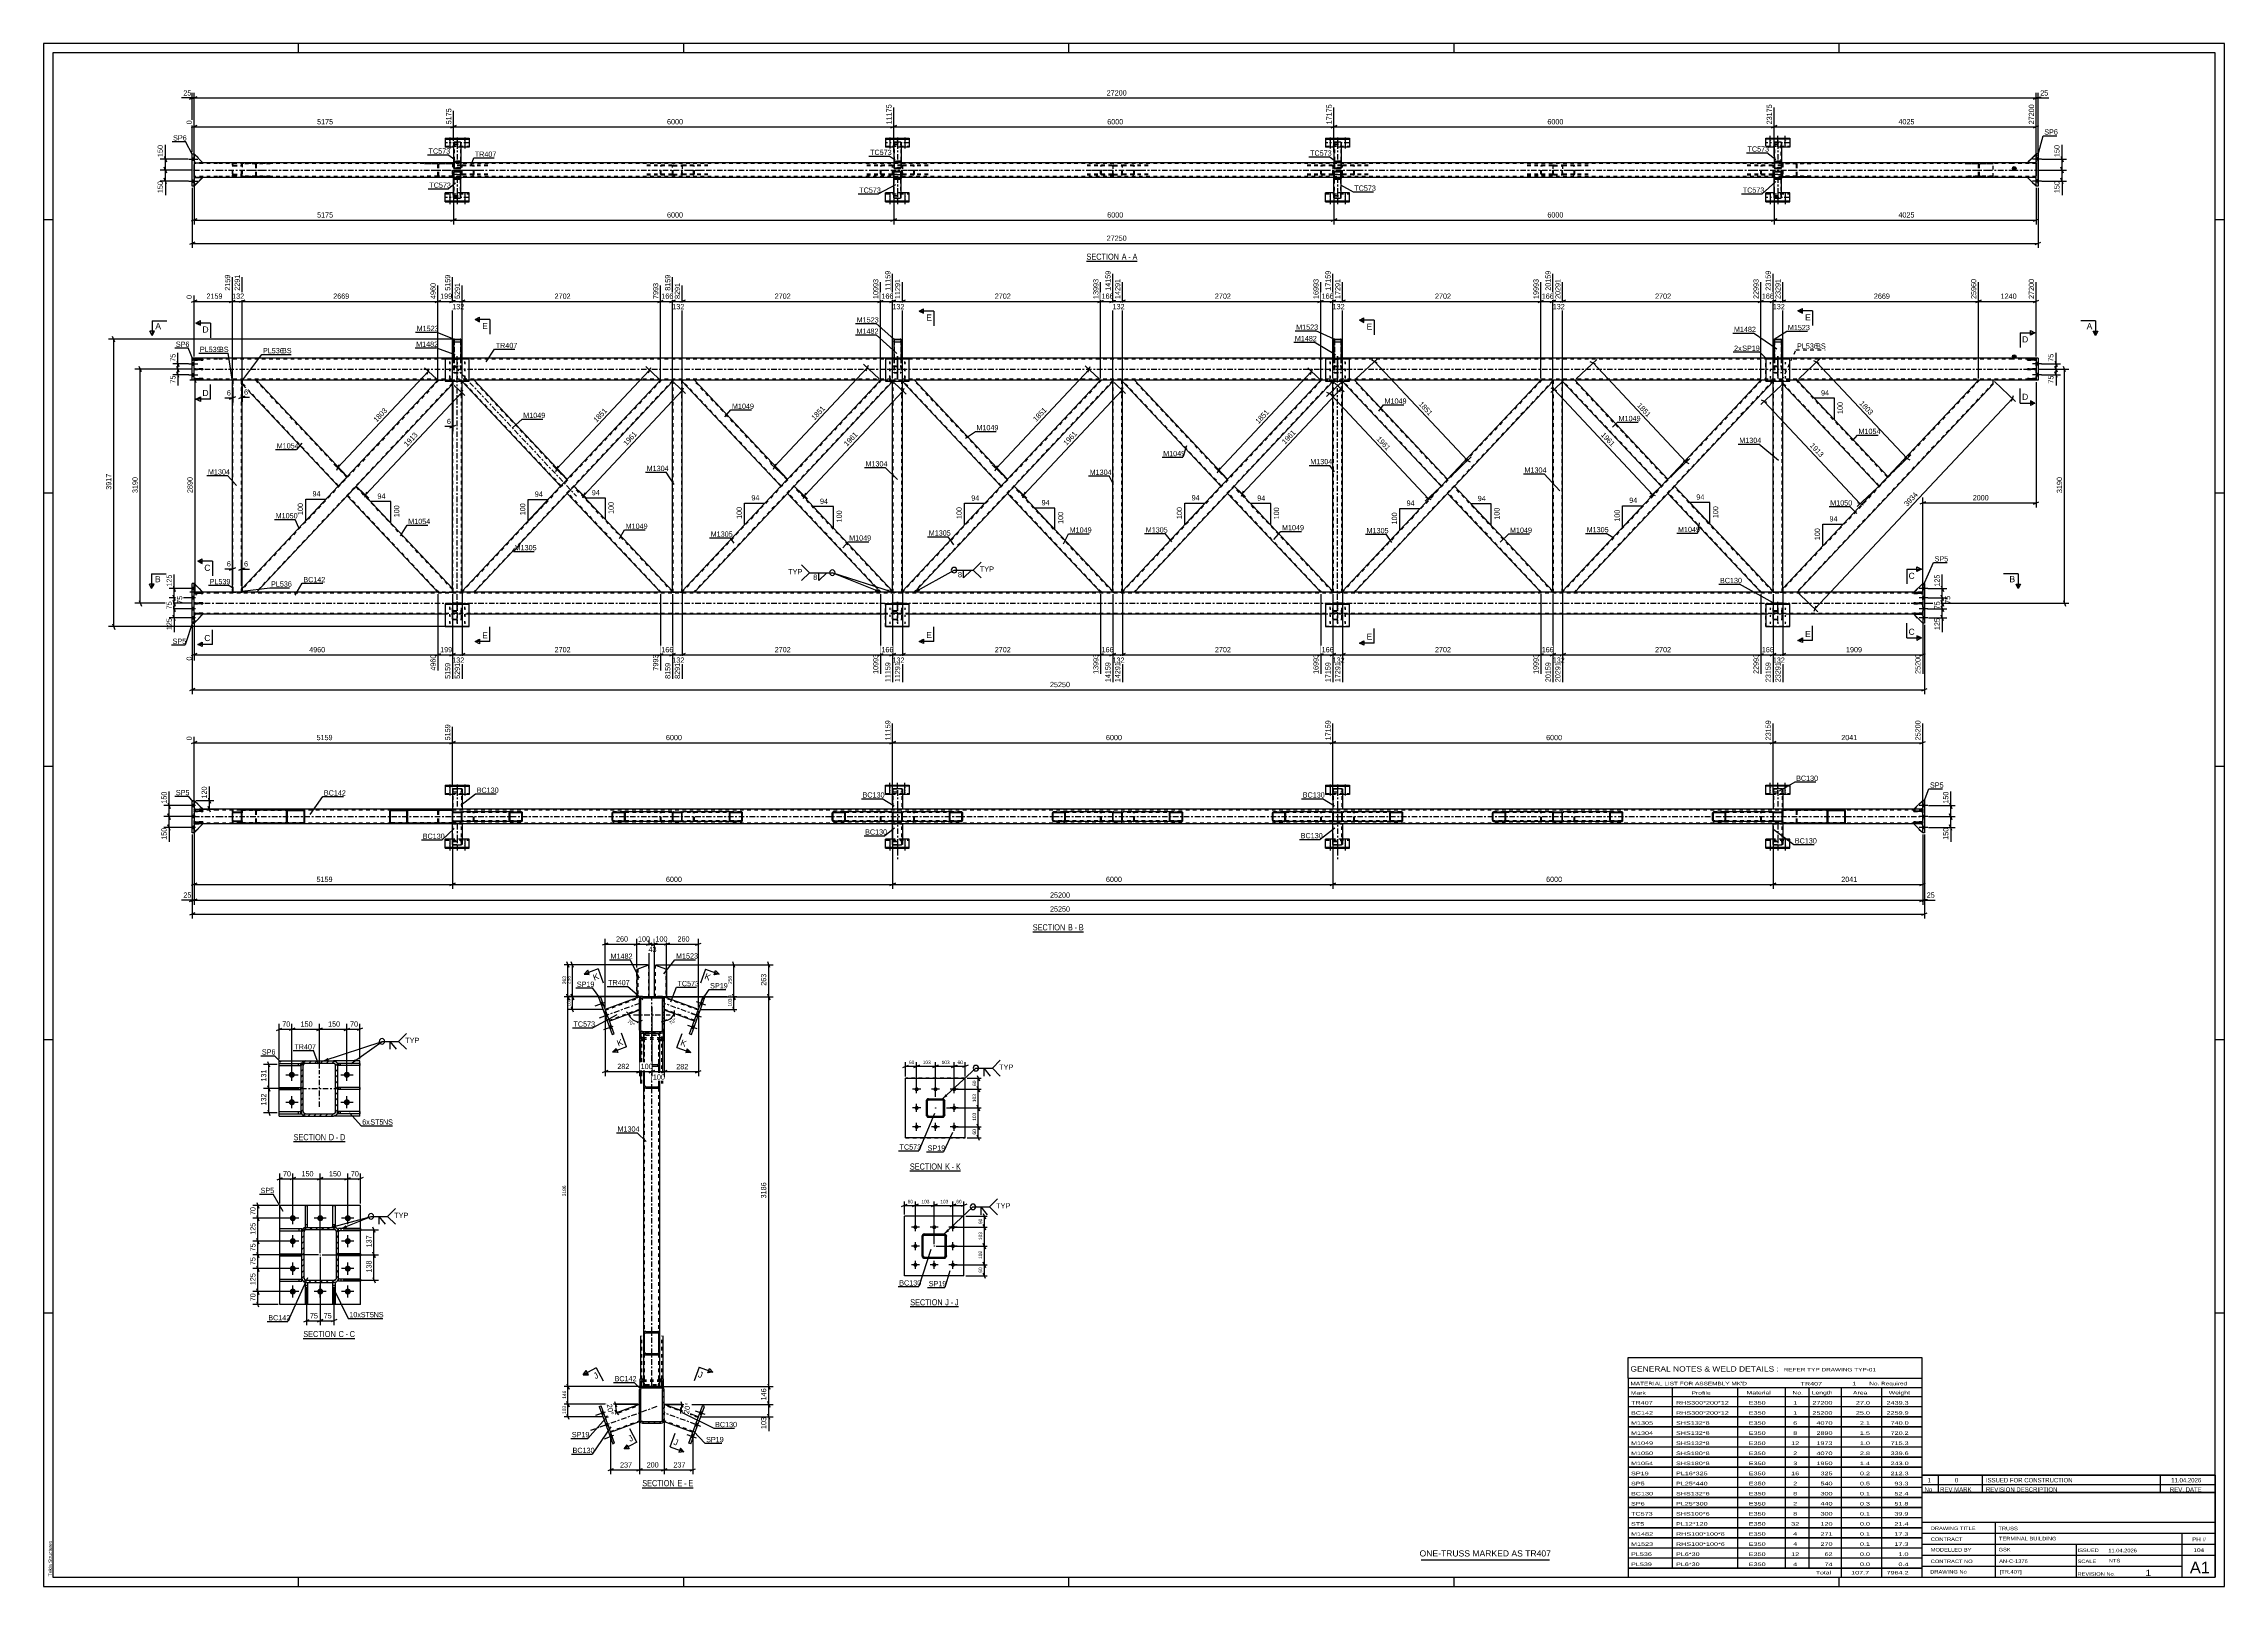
# Paper-space layout 'Layout1' of a CAD drawing. Header units: millimetres. Extents: x 0 to 1189, y 0 to 841.
# The model-space entities are those that its viewports show. They can reach past a viewport. Long polylines and large blocks are cut down to what shows.
import ezdxf

# ---------------------------------------------------------------- set-up
doc = ezdxf.new("R2010")
doc.units = ezdxf.units.MM
doc.linetypes.add('DXK_LINE_DOT2', pattern=[3.9198, 1.9599, -1.9599])
doc.linetypes.add('DXK_LINE_DOT3', pattern=[5.9187, 2.979, -0.9799, 0.9799, -0.9799])
doc.layers.add('Viewport layer', color=7, linetype='Continuous', plot=False)
doc.styles.add('Arial', font='ARIAL.TTF', dxfattribs={"height": 0.2})
doc.styles.add('Arial Narrow', font='ARIALN.TTF', dxfattribs={"height": 0.2})

# ---------------------------------------------------------------- blocks, each defined once
blk = doc.blocks.new('Unknown-348431369-1163')
at = {"color": 5, "linetype": 'Continuous'}
for p, q in [((1107, 177.5), (-82, 177.5)), ((-82, 177.5), (-82, -663.5)), ((1102, 172.5), (-77, 172.5)), ((-77, 172.5), (-77, -658.5)), ((57, 172.5), (57, 177.5)), ((267, 172.5), (267, 177.5)), ((477, 172.5), (477, 177.5)), ((687, 172.5), (687, 177.5)), ((897, 172.5), (897, 177.5)), ((1102, -658.5), (1102, 172.5)), ((1107, -663.5), (1107, 177.5)), ((-77, 81.5), (-82, 81.5)), ((1107, 81.5), (1102, 81.5)), ((-77, -67.5), (-82, -67.5)), ((1107, -67.5), (1102, -67.5)), ((-77, -216.5), (-82, -216.5)), ((1107, -216.5), (1102, -216.5)), ((-77, -365.5), (-82, -365.5)), ((1107, -365.5), (1102, -365.5)), ((-77, -514.5), (-82, -514.5)), ((1107, -514.5), (1102, -514.5)), ((-82, -663.5), (1107, -663.5)), ((-77, -658.5), (1102, -658.5)), ((57, -663.5), (57, -658.5)), ((267, -663.5), (267, -658.5)), ((477, -663.5), (477, -658.5)), ((687, -663.5), (687, -658.5)), ((897, -663.5), (897, -658.5))]:
    blk.add_line(p, q, dxfattribs=at)
at = {"color": 174, "linetype": 'Continuous', "style": 'Arial'}
blk.add_text('Tekla Structures', height=1.91, rotation=90, dxfattribs=at).set_placement((-77.5, -658))
blk = doc.blocks.new('Unknown-348431369-20 - 7171')
at = {"color": 6, "linetype": 'Continuous'}
blk.add_line((390.5, -511), (416.8, -511), dxfattribs=at)
at = {"color": 0, "linetype": 'Continuous'}
blk.add_wipeout([(408.6, -510.3), (408.6, -506.8), (390.5, -506.8), (390.5, -510.3)], dxfattribs=at)
blk.add_wipeout([(411.5, -510.3), (411.5, -506.8), (409.6, -506.8), (409.6, -510.3)], dxfattribs=at)
blk.add_wipeout([(413.9, -510.3), (413.9, -506.8), (412.6, -506.8), (412.6, -510.3)], dxfattribs=at)
at = {"color": 7, "linetype": 'Continuous', "style": 'Arial Narrow'}
blk.add_text('SECTION ', height=3.34, dxfattribs=at).set_placement((390.5, -510.3))
at = {"color": 0, "linetype": 'Continuous'}
blk.add_wipeout([(416.8, -510.3), (416.8, -506.8), (414.9, -506.8), (414.9, -510.3)], dxfattribs=at)
at = {"color": 7, "linetype": 'Continuous', "style": 'Arial Narrow'}
for s, p in [('J', (409.6, -510.3)), ('-', (412.6, -510.3)), ('J', (414.9, -510.3))]:
    blk.add_text(s, height=3.34, dxfattribs=at).set_placement(p)
blk = doc.blocks.new('Unknown-348431369-12 - 3591')
at = {"color": 6, "linetype": 'Continuous'}
blk.add_line((486.6, 59), (514.3, 59), dxfattribs=at)
at = {"color": 0, "linetype": 'Continuous'}
blk.add_wipeout([(504.7, 59.7), (504.7, 63.2), (486.6, 63.2), (486.6, 59.7)], dxfattribs=at)
blk.add_wipeout([(508.3, 59.7), (508.3, 63.2), (505.8, 63.2), (505.8, 59.7)], dxfattribs=at)
at = {"color": 7, "linetype": 'Continuous', "style": 'Arial Narrow'}
blk.add_text('SECTION ', height=3.34, dxfattribs=at).set_placement((486.6, 59.7))
at = {"color": 0, "linetype": 'Continuous'}
blk.add_wipeout([(510.6, 59.7), (510.6, 63.2), (509.4, 63.2), (509.4, 59.7)], dxfattribs=at)
blk.add_wipeout([(514.3, 59.7), (514.3, 63.2), (511.7, 63.2), (511.7, 59.7)], dxfattribs=at)
at = {"color": 7, "linetype": 'Continuous', "style": 'Arial Narrow'}
for s, p in [('A', (505.8, 59.7)), ('-', (509.4, 59.7)), ('A', (511.7, 59.7))]:
    blk.add_text(s, height=3.34, dxfattribs=at).set_placement(p)
blk = doc.blocks.new('Unknown-348431369-21 - 7496')
at = {"color": 6, "linetype": 'Continuous'}
blk.add_line((390.3, -437), (417.9, -437), dxfattribs=at)
at = {"color": 0, "linetype": 'Continuous'}
blk.add_wipeout([(408.4, -436.3), (408.4, -432.8), (390.3, -432.8), (390.3, -436.3)], dxfattribs=at)
blk.add_wipeout([(412, -436.3), (412, -432.8), (409.5, -432.8), (409.5, -436.3)], dxfattribs=at)
at = {"color": 7, "linetype": 'Continuous', "style": 'Arial Narrow'}
blk.add_text('SECTION ', height=3.34, dxfattribs=at).set_placement((390.3, -436.3))
at = {"color": 0, "linetype": 'Continuous'}
blk.add_wipeout([(414.3, -436.3), (414.3, -432.8), (413.1, -432.8), (413.1, -436.3)], dxfattribs=at)
blk.add_wipeout([(417.9, -436.3), (417.9, -432.8), (415.4, -432.8), (415.4, -436.3)], dxfattribs=at)
at = {"color": 7, "linetype": 'Continuous', "style": 'Arial Narrow'}
for s, p in [('K', (409.5, -436.3)), ('-', (413.1, -436.3)), ('K', (415.4, -436.3))]:
    blk.add_text(s, height=3.34, dxfattribs=at).set_placement(p)
blk = doc.blocks.new('Unknown-348431369-13 - 4134')
at = {"color": 6, "linetype": 'Continuous'}
blk.add_line((457.3, -306.7), (485, -306.7), dxfattribs=at)
at = {"color": 0, "linetype": 'Continuous'}
blk.add_wipeout([(475.4, -305.9), (475.4, -302.4), (457.3, -302.4), (457.3, -305.9)], dxfattribs=at)
blk.add_wipeout([(479, -305.9), (479, -302.4), (476.5, -302.4), (476.5, -305.9)], dxfattribs=at)
at = {"color": 7, "linetype": 'Continuous', "style": 'Arial Narrow'}
blk.add_text('SECTION ', height=3.34, dxfattribs=at).set_placement((457.3, -305.9))
at = {"color": 0, "linetype": 'Continuous'}
blk.add_wipeout([(481.4, -305.9), (481.4, -302.4), (480.1, -302.4), (480.1, -305.9)], dxfattribs=at)
blk.add_wipeout([(485, -305.9), (485, -302.4), (482.4, -302.4), (482.4, -305.9)], dxfattribs=at)
at = {"color": 7, "linetype": 'Continuous', "style": 'Arial Narrow'}
for s, p in [('B', (476.5, -305.9)), ('-', (480.1, -305.9)), ('B', (482.4, -305.9))]:
    blk.add_text(s, height=3.34, dxfattribs=at).set_placement(p)
blk = doc.blocks.new('Unknown-348431369-14 - 18296')
at = {"color": 6, "linetype": 'Continuous'}
blk.add_line((59.6, -528.4), (87.7, -528.4), dxfattribs=at)
at = {"color": 0, "linetype": 'Continuous'}
blk.add_wipeout([(77.7, -527.6), (77.7, -524.1), (59.6, -524.1), (59.6, -527.6)], dxfattribs=at)
blk.add_wipeout([(81.5, -527.6), (81.5, -524.1), (78.8, -524.1), (78.8, -527.6)], dxfattribs=at)
at = {"color": 7, "linetype": 'Continuous', "style": 'Arial Narrow'}
blk.add_text('SECTION ', height=3.34, dxfattribs=at).set_placement((59.6, -527.6))
at = {"color": 0, "linetype": 'Continuous'}
blk.add_wipeout([(83.9, -527.6), (83.9, -524.1), (82.6, -524.1), (82.6, -527.6)], dxfattribs=at)
blk.add_wipeout([(87.7, -527.6), (87.7, -524.1), (84.9, -524.1), (84.9, -527.6)], dxfattribs=at)
at = {"color": 7, "linetype": 'Continuous', "style": 'Arial Narrow'}
for s, p in [('C', (78.8, -527.6)), ('-', (82.6, -527.6)), ('C', (84.9, -527.6))]:
    blk.add_text(s, height=3.34, dxfattribs=at).set_placement(p)
blk = doc.blocks.new('Unknown-348431369-15 - 5083')
at = {"color": 6, "linetype": 'Continuous'}
blk.add_line((54.3, -421), (82.4, -421), dxfattribs=at)
at = {"color": 0, "linetype": 'Continuous'}
blk.add_wipeout([(72.4, -420.3), (72.4, -416.8), (54.3, -416.8), (54.3, -420.3)], dxfattribs=at)
blk.add_wipeout([(76.2, -420.3), (76.2, -416.8), (73.5, -416.8), (73.5, -420.3)], dxfattribs=at)
at = {"color": 7, "linetype": 'Continuous', "style": 'Arial Narrow'}
blk.add_text('SECTION ', height=3.34, dxfattribs=at).set_placement((54.3, -420.3))
at = {"color": 0, "linetype": 'Continuous'}
blk.add_wipeout([(78.6, -420.3), (78.6, -416.8), (77.3, -416.8), (77.3, -420.3)], dxfattribs=at)
blk.add_wipeout([(82.4, -420.3), (82.4, -416.8), (79.6, -416.8), (79.6, -420.3)], dxfattribs=at)
at = {"color": 7, "linetype": 'Continuous', "style": 'Arial Narrow'}
for s, p in [('D', (73.5, -420.3)), ('-', (77.3, -420.3)), ('D', (79.6, -420.3))]:
    blk.add_text(s, height=3.34, dxfattribs=at).set_placement(p)
blk = doc.blocks.new('Unknown-348431369-16 - 5427')
at = {"color": 6, "linetype": 'Continuous'}
blk.add_line((244.4, -609.7), (272.1, -609.7), dxfattribs=at)
at = {"color": 0, "linetype": 'Continuous'}
blk.add_wipeout([(262.6, -608.9), (262.6, -605.4), (244.4, -605.4), (244.4, -608.9)], dxfattribs=at)
blk.add_wipeout([(266.2, -608.9), (266.2, -605.4), (263.6, -605.4), (263.6, -608.9)], dxfattribs=at)
at = {"color": 7, "linetype": 'Continuous', "style": 'Arial Narrow'}
blk.add_text('SECTION ', height=3.34, dxfattribs=at).set_placement((244.4, -608.9))
at = {"color": 0, "linetype": 'Continuous'}
blk.add_wipeout([(268.5, -608.9), (268.5, -605.4), (267.2, -605.4), (267.2, -608.9)], dxfattribs=at)
blk.add_wipeout([(272.1, -608.9), (272.1, -605.4), (269.5, -605.4), (269.5, -608.9)], dxfattribs=at)
at = {"color": 7, "linetype": 'Continuous', "style": 'Arial Narrow'}
for s, p in [('E', (263.6, -608.9)), ('E', (269.5, -608.9)), ('-', (267.2, -608.9))]:
    blk.add_text(s, height=3.34, dxfattribs=at).set_placement(p)
blk = doc.blocks.new('Part-348431369-1569 - 1390')
at = {"color": 7, "linetype": 'DXK_LINE_DOT2'}
for p, q in [((621.5, 5.3), (621.6, 5.5)), ((621.5, 5.3), (621.5, -1.6)), ((621.6, 1.9), (621.5, 2.1)), ((621.6, 1.4), (621.5, 1.3)), ((621.7, 1.6), (621.6, 1.4)), ((621.8, 1.7), (621.7, 1.6)), ((621.8, 5.8), (622, 5.8)), ((621.9, 5.6), (621.8, 5.5)), ((621.8, 5.5), (621.8, 5.4)), ((621.8, 5.4), (621.8, 5.3)), ((621.8, 5.3), (621.8, -1.6)), ((621.8, 2.1), (621.8, 2)), ((621.8, 2), (621.8, 1.9)), ((621.8, 1.9), (621.9, 1.8)), ((622, 1.7), (621.8, 1.7)), ((622, 1.6), (621.8, 1.6)), ((621.8, 1.4), (621.9, 1.5)), ((621.8, 1.3), (621.8, 1.4)), ((621.8, 1.4), (621.8, 1.4)), ((622, 5.6), (621.9, 5.6)), ((621.9, 1.8), (622, 1.8)), ((621.9, 1.5), (622, 1.5)), ((622, 5.8), (625.1, 5.8)), ((622, 5.6), (625.1, 5.6)), ((622, 1.8), (625.1, 1.8)), ((622, 1.7), (625.1, 1.7)), ((622, 1.6), (625.1, 1.6)), ((622, 1.5), (625.1, 1.5)), ((625.1, 5.8), (625.2, 5.8)), ((625.2, 5.6), (625.1, 5.6)), ((625.1, 1.8), (625.2, 1.8)), ((625.2, 1.7), (625.1, 1.7)), ((625.2, 1.6), (625.1, 1.6)), ((625.1, 1.5), (625.2, 1.5)), ((625.2, 5.5), (625.2, 5.6)), ((625.3, 5.4), (625.2, 5.5)), ((625.2, 1.9), (625.3, 2)), ((625.2, 1.8), (625.2, 1.9)), ((625.4, 1.6), (625.2, 1.7)), ((625.2, 1.5), (625.2, 1.4)), ((625.2, 1.4), (625.3, 1.4)), ((625.3, 5.3), (625.3, 5.4)), ((625.3, 5.3), (625.3, -1.6)), ((625.3, 2), (625.3, 2.1)), ((625.3, 1.4), (625.3, 1.3)), ((625.5, 1.4), (625.4, 1.6)), ((625.5, 5.5), (625.5, 5.3)), ((625.5, 5.3), (625.5, -1.6)), ((625.5, 2.1), (625.5, 1.9)), ((625.5, 1.3), (625.5, 1.4)), ((621.5, -1.6), (621.6, -1.8)), ((621.6, -1.8), (621.7, -1.9)), ((621.7, -1.9), (621.8, -2)), ((621.8, -1.7), (621.8, -1.6)), ((621.9, -1.8), (621.8, -1.7)), ((621.8, -1.7), (621.8, -1.7)), ((621.8, -2), (622, -2)), ((622, -1.8), (621.9, -1.8)), ((622, -1.8), (625.1, -1.8)), ((622, -2), (625.1, -2)), ((625.2, -1.8), (625.1, -1.8)), ((625.1, -2), (625.2, -2)), ((625.3, -1.7), (625.2, -1.7)), ((625.2, -1.7), (625.2, -1.8)), ((625.2, -2), (625.4, -1.9)), ((625.3, -1.6), (625.3, -1.7)), ((625.4, -1.9), (625.5, -1.8)), ((625.5, -1.8), (625.5, -1.6))]:
    blk.add_line(p, q, dxfattribs=at)
at = {"color": 7, "linetype": 'DXK_LINE_DOT3'}
blk.add_line((623.5, 7.1), (623.5, -3.6), dxfattribs=at)
at = {"color": 7, "linetype": 'DXK_LINE_DOT2'}
for centre, start, end in [((622, 5.3), 114.32, 159.2417), ((622, 2.1), 200.7583, 245.68), ((625, 5.3), 20.7583, 65.68), ((625, 2.1), 294.32, 339.2417)]:
    blk.add_arc(centre, 0.496, start, end, dxfattribs=at)
blk = doc.blocks.new('Part-348431369-1424 - 1390')
at = {"color": 7, "linetype": 'DXK_LINE_DOT2'}
for p, q in [((381.6, 5.5), (381.5, 5.3)), ((381.5, 5.3), (381.5, -1.6)), ((381.5, 2.1), (381.6, 1.9)), ((381.5, 1.3), (381.6, 1.4)), ((381.6, 5.5), (381.6, 5.5)), ((381.6, 1.4), (381.7, 1.6)), ((381.7, 1.6), (381.8, 1.7)), ((382, 5.8), (381.8, 5.8)), ((381.8, 5.4), (381.9, 5.5)), ((381.8, 5.3), (381.8, 5.4)), ((381.8, 5.3), (381.8, -1.6)), ((381.8, 2), (381.8, 2.1)), ((381.9, 1.9), (381.8, 2)), ((381.8, 1.7), (382, 1.7)), ((381.8, 1.6), (382, 1.6)), ((381.9, 1.4), (381.8, 1.4)), ((381.8, 1.4), (381.8, 1.3)), ((381.9, 5.5), (381.9, 5.6)), ((381.9, 5.6), (382, 5.6)), ((381.9, 1.8), (381.9, 1.9)), ((382, 1.8), (381.9, 1.8)), ((382, 1.5), (381.9, 1.5)), ((381.9, 1.5), (381.9, 1.4)), ((382, 5.8), (385.1, 5.8)), ((382, 5.6), (385.1, 5.6)), ((382, 1.8), (385.1, 1.8)), ((382, 1.7), (385.1, 1.7)), ((382, 1.6), (385.1, 1.6)), ((382, 1.5), (385.1, 1.5)), ((385.3, 5.8), (385.1, 5.8)), ((385.1, 5.6), (385.2, 5.6)), ((385.2, 1.8), (385.1, 1.8)), ((385.1, 1.7), (385.3, 1.7)), ((385.1, 1.6), (385.3, 1.6)), ((385.2, 1.5), (385.1, 1.5)), ((385.2, 5.6), (385.2, 5.5)), ((385.2, 5.5), (385.3, 5.4)), ((385.3, 2), (385.2, 1.9)), ((385.2, 1.9), (385.2, 1.8)), ((385.2, 1.4), (385.2, 1.5)), ((385.3, 1.4), (385.2, 1.4)), ((385.3, 5.4), (385.3, 5.3)), ((385.3, 5.3), (385.3, -1.6)), ((385.3, 2.1), (385.3, 2)), ((385.3, 1.7), (385.4, 1.6)), ((385.3, 1.3), (385.3, 1.4)), ((385.4, 1.6), (385.5, 1.4)), ((385.5, 5.3), (385.5, 5.5)), ((385.5, 5.5), (385.5, 5.5)), ((385.5, 5.3), (385.5, -1.6)), ((385.5, 1.9), (385.5, 2.1)), ((385.5, 1.4), (385.5, 1.3)), ((381.6, -1.8), (381.5, -1.6)), ((381.7, -1.9), (381.6, -1.8)), ((381.8, -2), (381.7, -1.9)), ((381.8, -1.6), (381.8, -1.7)), ((381.8, -1.7), (381.9, -1.7)), ((382, -2), (381.8, -2)), ((381.9, -1.7), (381.9, -1.8)), ((381.9, -1.8), (382, -1.8)), ((382, -1.8), (385.1, -1.8)), ((382, -2), (385.1, -2)), ((385.1, -1.8), (385.2, -1.8)), ((385.3, -2), (385.1, -2)), ((385.2, -1.8), (385.2, -1.7)), ((385.2, -1.7), (385.3, -1.7)), ((385.3, -1.7), (385.3, -1.6)), ((385.4, -1.9), (385.3, -2)), ((385.5, -1.8), (385.4, -1.9)), ((385.5, -1.6), (385.5, -1.8))]:
    blk.add_line(p, q, dxfattribs=at)
at = {"color": 7, "linetype": 'DXK_LINE_DOT3'}
blk.add_line((383.5, -3.6), (383.5, 7.1), dxfattribs=at)
at = {"color": 7, "linetype": 'DXK_LINE_DOT2'}
for centre, start, end in [((382.1, 5.3), 114.32, 159.2417), ((382.1, 2.1), 200.7583, 245.68), ((385, 5.3), 20.7583, 65.68), ((385, 2.1), 294.32, 339.2417)]:
    blk.add_arc(centre, 0.496, start, end, dxfattribs=at)
blk = doc.blocks.new('Part-348431369-1425 - 1390')
at = {"color": 7, "linetype": 'DXK_LINE_DOT2'}
for p, q in [((380.9, -127.7), (380.9, -127.9)), ((380.9, -136), (380.9, -127.9)), ((381.1, -127.9), (381.2, -127.8)), ((381.1, -136), (381.1, -127.9)), ((381.4, -127.4), (381.2, -127.5)), ((381.2, -127.8), (381.3, -127.7)), ((381.2, -127.8), (381.2, -127.8)), ((381.3, -127.7), (381.4, -127.7)), ((381.4, -127.4), (385.7, -127.4)), ((381.4, -127.7), (385.7, -127.7)), ((385.9, -127.5), (385.7, -127.4)), ((385.7, -127.7), (385.8, -127.7)), ((385.8, -127.7), (385.9, -127.8)), ((385.9, -127.8), (385.9, -127.8)), ((385.9, -127.8), (385.9, -127.9)), ((385.9, -136), (385.9, -127.9)), ((386.2, -127.9), (386.2, -127.7)), ((386.2, -136), (386.2, -127.9)), ((380.9, -131.8), (381.1, -131.7)), ((380.9, -132), (380.9, -131.8)), ((380.9, -132.5), (380.9, -132.7)), ((380.9, -136.2), (380.9, -136)), ((381.1, -136.4), (380.9, -136.2)), ((381.1, -131.7), (381.2, -131.6)), ((381.2, -131.9), (381.1, -132)), ((381.2, -132.6), (381.1, -132.5)), ((381.1, -136), (381.2, -136.1)), ((381.2, -136.5), (381.1, -136.4)), ((381.2, -131.6), (381.4, -131.5)), ((381.3, -131.8), (381.2, -131.8)), ((381.2, -131.8), (381.2, -131.9)), ((381.2, -132.7), (381.2, -132.6)), ((381.3, -132.8), (381.2, -132.7)), ((381.2, -133), (381.4, -133)), ((381.2, -136.1), (381.2, -136.2)), ((381.2, -136.2), (381.3, -136.3)), ((381.4, -136.5), (381.2, -136.5)), ((381.4, -131.8), (381.3, -131.8)), ((381.4, -132.8), (381.3, -132.8)), ((381.3, -136.3), (381.4, -136.3)), ((381.4, -131.5), (385.7, -131.5)), ((381.4, -131.8), (385.7, -131.8)), ((381.4, -132.8), (385.7, -132.8)), ((381.4, -133), (385.7, -133)), ((381.4, -136.3), (385.7, -136.3)), ((381.4, -136.5), (385.7, -136.5)), ((385.7, -131.5), (385.9, -131.6)), ((385.8, -131.8), (385.7, -131.8)), ((385.8, -132.8), (385.7, -132.8)), ((385.7, -133), (385.9, -133)), ((385.7, -136.3), (385.8, -136.3)), ((385.9, -136.5), (385.7, -136.5)), ((385.9, -131.8), (385.8, -131.8)), ((385.9, -132.7), (385.8, -132.8)), ((385.8, -136.3), (385.9, -136.2)), ((385.9, -131.6), (386, -131.7)), ((385.9, -131.9), (385.9, -131.8)), ((385.9, -132), (385.9, -131.9)), ((385.9, -132.5), (385.9, -132.6)), ((385.9, -132.6), (385.9, -132.7)), ((385.9, -136.1), (385.9, -136)), ((385.9, -136.2), (385.9, -136.1)), ((386, -136.4), (385.9, -136.5)), ((386, -131.7), (386.2, -131.8)), ((386.2, -136.2), (386, -136.4)), ((386.2, -131.8), (386.2, -132)), ((386.2, -132.7), (386.2, -132.5)), ((386.2, -136), (386.2, -136.2))]:
    blk.add_line(p, q, dxfattribs=at)
at = {"color": 7, "linetype": 'DXK_LINE_DOT3'}
blk.add_line((383.5, -137.4), (383.5, -126.8), dxfattribs=at)
at = {"color": 7, "linetype": 'DXK_LINE_DOT2'}
for centre, start, end in [((381.4, -127.9), 114.32, 159.2417), ((385.7, -127.9), 20.7583, 65.68), ((381.4, -132.6), 200.7583, 245.68), ((385.7, -132.6), 294.32, 339.2417)]:
    blk.add_arc(centre, 0.496, start, end, dxfattribs=at)
blk = doc.blocks.new('Part-348431369-1568 - 1390')
at = {"color": 7, "linetype": 'DXK_LINE_DOT2'}
for p, q in [((854.7, -6), (746.2, -121.4)), ((860.9, -6.2), (752.4, -121.6)), ((860.9, -6), (854.3, -6)), ((860.9, -6.5), (860.9, -6)), ((803.5, -59.9), (799.9, -63.8)), ((807.2, -63.8), (803.5, -67.7)), ((752.8, -121.6), (746.2, -121.6))]:
    blk.add_line(p, q, dxfattribs=at)
at = {"color": 2, "linetype": 'Continuous'}
for p, q in [((854.3, -6), (803.5, -59.9)), ((860.9, -6.7), (807.2, -63.8)), ((860.9, -6.7), (860.9, -6.5)), ((799.9, -63.8), (746.2, -120.9)), ((803.5, -67.7), (752.8, -121.6)), ((746.2, -121.6), (746.2, -120.9))]:
    blk.add_line(p, q, dxfattribs=at)
blk = doc.blocks.new('Bolt-348431369-1457 - 1390')
at = {"color": 1, "linetype": 'DXK_LINE_DOT2'}
for p, q in [((139.4, -130.8), (139.4, -129.6)), ((143.5, -130.8), (143.5, -129.6)), ((147.6, -130.8), (147.6, -129.6)), ((139.4, -134.6), (139.4, -133.5)), ((139.4, -138.5), (139.4, -137.3)), ((143.5, -138.5), (143.5, -137.3)), ((147.6, -134.6), (147.6, -133.5)), ((147.6, -138.5), (147.6, -137.3))]:
    blk.add_line(p, q, dxfattribs=at)
blk = doc.blocks.new('Part-348431369-1760 - 1390')
at = {"color": 2, "linetype": 'Continuous'}
for p, q in [((746.2, -6.7), (746.2, -6)), ((799.9, -63.8), (746.2, -6.7)), ((803.5, -59.9), (752.8, -6)), ((803.1, -60.4), (799.9, -63.8)), ((803.5, -59.9), (803.1, -60.4))]:
    blk.add_line(p, q, dxfattribs=at)
at = {"color": 7, "linetype": 'DXK_LINE_DOT2'}
for p, q in [((752.8, -6), (746.2, -6)), ((800.1, -63.6), (746.2, -6.2)), ((803.3, -60.2), (752.4, -6)), ((800.1, -63.6), (800.2, -63.5)), ((803.5, -60), (803.1, -60.4))]:
    blk.add_line(p, q, dxfattribs=at)
blk = doc.blocks.new('Part-348431369-1393 - 1390')
at = {"color": 7, "linetype": 'DXK_LINE_DOT2'}
for p, q in [((4.8, -127.4), (0, -127.4)), ((0, -127.4), (0, -127.8)), ((0, -127.8), (4.8, -127.8)), ((0.6, -127.8), (0.6, -127.4)), ((4.8, -127.8), (4.8, -127.4))]:
    blk.add_line(p, q, dxfattribs=at)
blk = doc.blocks.new('Bolt-348431369-1458 - 1390')
at = {"color": 1, "linetype": 'DXK_LINE_DOT2'}
for p, q in [((859.4, -130), (859.4, -131.1)), ((863.5, -130), (863.5, -131.1)), ((867.6, -130), (867.6, -131.1)), ((859.4, -133.8), (859.4, -135)), ((859.4, -137.7), (859.4, -138.8)), ((863.5, -137.7), (863.5, -138.8)), ((867.6, -133.8), (867.6, -135)), ((867.6, -137.7), (867.6, -138.8))]:
    blk.add_line(p, q, dxfattribs=at)
blk = doc.blocks.new('Part-348431369-1394 - 1390')
at = {"color": 7, "linetype": 'DXK_LINE_DOT2'}
for p, q in [((4.8, -121.9), (0, -121.9)), ((0, -121.9), (0, -122.3)), ((0, -122.3), (4.8, -122.3)), ((0.6, -122.3), (0.6, -121.9)), ((4.8, -122.3), (4.8, -121.9))]:
    blk.add_line(p, q, dxfattribs=at)
blk = doc.blocks.new('Part-348431369-1598 - 1390')
at = {"color": 7, "linetype": 'DXK_LINE_DOT2'}
for p, q in [((1004.4, 0.2), (999.6, 0.2)), ((999.6, 0.2), (999.6, -0.2)), ((1003.8, -0.2), (1003.8, 0.2)), ((1004.4, -0.2), (1004.4, 0.2)), ((999.6, -0.2), (1004.4, -0.2))]:
    blk.add_line(p, q, dxfattribs=at)
blk = doc.blocks.new('Bolt-348431369-1459 - 1390')
at = {"color": 1, "linetype": 'DXK_LINE_DOT2'}
for p, q in [((139.4, 3.1), (139.4, 4.2)), ((139.4, -0.8), (139.4, 0.4)), ((143.5, 3.1), (143.5, 4.2)), ((147.6, 3.1), (147.6, 4.2)), ((147.6, -0.8), (147.6, 0.4)), ((139.4, -4.6), (139.4, -3.5)), ((143.5, -4.6), (143.5, -3.5)), ((147.6, -4.6), (147.6, -3.5))]:
    blk.add_line(p, q, dxfattribs=at)
blk = doc.blocks.new('Part-348431369-1790 - 1390')
at = {"color": 7, "linetype": 'DXK_LINE_DOT2'}
for p, q in [((632.8, -6), (626.2, -6)), ((626.2, -6.5), (626.2, -6)), ((680.1, -63.6), (626.2, -6.2)), ((683.3, -60.2), (632.4, -6)), ((680.1, -63.6), (680.2, -63.5)), ((683.3, -60.2), (683.1, -60.4)), ((683.4, -60.1), (683.3, -60.2))]:
    blk.add_line(p, q, dxfattribs=at)
at = {"color": 2, "linetype": 'Continuous'}
for p, q in [((626.2, -6.7), (626.2, -6.5)), ((679.9, -63.8), (626.2, -6.7)), ((683.5, -59.9), (632.8, -6)), ((683.1, -60.4), (679.9, -63.8)), ((683.4, -60.1), (683.1, -60.4)), ((683.5, -59.9), (683.4, -60.1))]:
    blk.add_line(p, q, dxfattribs=at)
blk = doc.blocks.new('Part-348431369-1395 - 1390')
at = {"color": 7, "linetype": 'DXK_LINE_DOT2'}
for p, q in [((861.6, 5.5), (861.5, 5.3)), ((861.5, 5.3), (861.5, -1.6)), ((861.5, 2.1), (861.6, 1.9)), ((861.5, 1.3), (861.6, 1.4)), ((861.6, 5.5), (861.6, 5.5)), ((861.6, 1.4), (861.7, 1.6)), ((861.7, 1.6), (861.8, 1.7)), ((862, 5.8), (861.8, 5.8)), ((861.8, 5.4), (861.9, 5.5)), ((861.8, 5.3), (861.8, 5.4)), ((861.8, 5.3), (861.8, -1.6)), ((861.8, 2), (861.8, 2.1)), ((861.9, 1.9), (861.8, 2)), ((861.8, 1.7), (862, 1.7)), ((861.8, 1.6), (862, 1.6)), ((861.9, 1.4), (861.8, 1.4)), ((861.8, 1.4), (861.8, 1.3)), ((861.9, 5.5), (861.9, 5.6)), ((861.9, 5.6), (862, 5.6)), ((861.9, 1.8), (861.9, 1.9)), ((862, 1.8), (861.9, 1.8)), ((862, 1.5), (861.9, 1.5)), ((861.9, 1.5), (861.9, 1.4)), ((862, 5.8), (865.1, 5.8)), ((862, 5.6), (865.1, 5.6)), ((862, 1.8), (865.1, 1.8)), ((862, 1.7), (865.1, 1.7)), ((862, 1.6), (865.1, 1.6)), ((862, 1.5), (865.1, 1.5)), ((865.3, 5.8), (865.1, 5.8)), ((865.1, 5.6), (865.2, 5.6)), ((865.2, 1.8), (865.1, 1.8)), ((865.1, 1.7), (865.3, 1.7)), ((865.1, 1.6), (865.3, 1.6)), ((865.2, 1.5), (865.1, 1.5)), ((865.2, 5.6), (865.2, 5.5)), ((865.2, 5.5), (865.3, 5.4)), ((865.3, 2), (865.2, 1.9)), ((865.2, 1.9), (865.2, 1.8)), ((865.2, 1.4), (865.2, 1.5)), ((865.3, 1.4), (865.2, 1.4)), ((865.3, 5.4), (865.3, 5.3)), ((865.3, 5.3), (865.3, -1.6)), ((865.3, 2.1), (865.3, 2)), ((865.3, 1.7), (865.4, 1.6)), ((865.3, 1.3), (865.3, 1.4)), ((865.4, 1.6), (865.5, 1.4)), ((865.5, 5.3), (865.5, 5.5)), ((865.5, 5.5), (865.5, 5.5)), ((865.5, 5.3), (865.5, -1.6)), ((865.5, 1.9), (865.5, 2.1)), ((865.5, 1.4), (865.5, 1.3)), ((861.6, -1.8), (861.5, -1.6)), ((861.7, -1.9), (861.6, -1.8)), ((861.8, -2), (861.7, -1.9)), ((861.8, -1.6), (861.8, -1.7)), ((861.8, -1.7), (861.9, -1.7)), ((862, -2), (861.8, -2)), ((861.9, -1.7), (861.9, -1.8)), ((861.9, -1.8), (862, -1.8)), ((862, -1.8), (865.1, -1.8)), ((862, -2), (865.1, -2)), ((865.1, -1.8), (865.2, -1.8)), ((865.3, -2), (865.1, -2)), ((865.2, -1.8), (865.2, -1.7)), ((865.2, -1.7), (865.3, -1.7)), ((865.3, -1.7), (865.3, -1.6)), ((865.4, -1.9), (865.3, -2)), ((865.5, -1.8), (865.4, -1.9)), ((865.5, -1.6), (865.5, -1.8))]:
    blk.add_line(p, q, dxfattribs=at)
at = {"color": 7, "linetype": 'DXK_LINE_DOT3'}
blk.add_line((863.5, -3.6), (863.5, 7.1), dxfattribs=at)
at = {"color": 7, "linetype": 'DXK_LINE_DOT2'}
for centre, start, end in [((862.1, 5.3), 114.32, 159.2417), ((862.1, 2.1), 200.7583, 245.68), ((865, 5.3), 20.7583, 65.68), ((865, 2.1), 294.32, 339.2417)]:
    blk.add_arc(centre, 0.496, start, end, dxfattribs=at)
blk = doc.blocks.new('Part-348431369-1596 - 1390')
at = {"color": 2, "linetype": 'Continuous'}
for p, q in [((1004.4, 5.5), (999.6, 5.5)), ((999.6, 5), (999.6, 5.5)), ((1004.4, 5), (999.6, 5)), ((1004.4, 5.5), (1004.4, 5))]:
    blk.add_line(p, q, dxfattribs=at)
at = {"color": 7, "linetype": 'DXK_LINE_DOT2'}
blk.add_line((1003.8, 5), (1003.8, 5.5), dxfattribs=at)
blk = doc.blocks.new('Part-348431369-1421 - 1390')
at = {"color": 7, "linetype": 'DXK_LINE_DOT2'}
for p, q in [((857, -6.5), (857, 5.9)), ((870, 5.9), (857, 5.9)), ((857, 5.7), (870, 5.7)), ((870, -6.5), (870, 5.9)), ((870, -6.3), (857, -6.3)), ((870, -6.5), (857, -6.5))]:
    blk.add_line(p, q, dxfattribs=at)
blk = doc.blocks.new('Part-348431369-1422 - 1390')
at = {"color": 7, "linetype": 'DXK_LINE_DOT2'}
for p, q in [((621.6, 5.5), (621.5, 5.3)), ((621.5, 5.3), (621.5, -1.6)), ((621.5, 2.1), (621.6, 1.9)), ((621.5, 1.3), (621.6, 1.4)), ((621.6, 5.5), (621.6, 5.5)), ((621.6, 1.4), (621.7, 1.6)), ((621.7, 1.6), (621.8, 1.7)), ((622, 5.8), (621.8, 5.8)), ((621.8, 5.5), (621.9, 5.6)), ((621.8, 5.4), (621.8, 5.5)), ((621.8, 5.3), (621.8, 5.4)), ((621.8, 5.3), (621.8, -1.6)), ((621.8, 2), (621.8, 2.1)), ((621.8, 1.9), (621.8, 2)), ((621.9, 1.8), (621.8, 1.9)), ((621.8, 1.7), (622, 1.7)), ((621.8, 1.6), (622, 1.6)), ((621.9, 1.5), (621.8, 1.4)), ((621.8, 1.4), (621.8, 1.4)), ((621.8, 1.4), (621.8, 1.3)), ((621.9, 5.6), (622, 5.6)), ((622, 1.8), (621.9, 1.8)), ((622, 1.5), (621.9, 1.5)), ((622, 5.8), (625.1, 5.8)), ((622, 5.6), (625.1, 5.6)), ((622, 1.8), (625.1, 1.8)), ((622, 1.7), (625.1, 1.7)), ((622, 1.6), (625.1, 1.6)), ((622, 1.5), (625.1, 1.5)), ((625.2, 5.8), (625.1, 5.8)), ((625.1, 5.6), (625.2, 5.6)), ((625.2, 1.8), (625.1, 1.8)), ((625.1, 1.7), (625.2, 1.7)), ((625.1, 1.6), (625.2, 1.6)), ((625.2, 1.5), (625.1, 1.5)), ((625.2, 5.6), (625.2, 5.5)), ((625.2, 5.5), (625.3, 5.4)), ((625.3, 2), (625.2, 1.9)), ((625.2, 1.9), (625.2, 1.8)), ((625.2, 1.7), (625.4, 1.6)), ((625.2, 1.4), (625.2, 1.5)), ((625.3, 1.4), (625.2, 1.4)), ((625.3, 5.4), (625.3, 5.3)), ((625.3, 5.3), (625.3, -1.6)), ((625.3, 2.1), (625.3, 2)), ((625.3, 1.3), (625.3, 1.4)), ((625.4, 1.6), (625.5, 1.4)), ((625.5, 5.3), (625.5, 5.5)), ((625.5, 5.5), (625.5, 5.5)), ((625.5, 5.3), (625.5, -1.6)), ((625.5, 1.9), (625.5, 2.1)), ((625.5, 1.4), (625.5, 1.3)), ((621.6, -1.8), (621.5, -1.6)), ((621.7, -1.9), (621.6, -1.8)), ((621.8, -2), (621.7, -1.9)), ((621.8, -1.6), (621.8, -1.7)), ((621.8, -1.7), (621.8, -1.7)), ((621.8, -1.7), (621.9, -1.8)), ((622, -2), (621.8, -2)), ((621.9, -1.8), (622, -1.8)), ((622, -1.8), (625.1, -1.8)), ((622, -2), (625.1, -2)), ((625.1, -1.8), (625.2, -1.8)), ((625.2, -2), (625.1, -2)), ((625.2, -1.8), (625.2, -1.7)), ((625.2, -1.7), (625.3, -1.7)), ((625.4, -1.9), (625.2, -2)), ((625.3, -1.7), (625.3, -1.6)), ((625.5, -1.8), (625.4, -1.9)), ((625.5, -1.6), (625.5, -1.8))]:
    blk.add_line(p, q, dxfattribs=at)
at = {"color": 7, "linetype": 'DXK_LINE_DOT3'}
blk.add_line((623.5, -3.6), (623.5, 7.1), dxfattribs=at)
at = {"color": 7, "linetype": 'DXK_LINE_DOT2'}
for centre, start, end in [((622, 5.3), 114.32, 159.2417), ((622, 2.1), 200.7583, 245.68), ((625, 5.3), 20.7583, 65.68), ((625, 2.1), 294.32, 339.2417)]:
    blk.add_arc(centre, 0.496, start, end, dxfattribs=at)
blk = doc.blocks.new('Part-348431369-1539 - 1390')
at = {"color": 7, "linetype": 'DXK_LINE_DOT2'}
for p, q in [((25.9, -6), (26.2, -6)), ((25.9, -6), (25.9, -8.5)), ((25.9, -8.5), (26.2, -8.5)), ((26.2, -6), (26.2, -8.5))]:
    blk.add_line(p, q, dxfattribs=at)
blk = doc.blocks.new('Part-348431369-1423 - 1390')
at = {"color": 7, "linetype": 'DXK_LINE_DOT2'}
for p, q in [((630, 5.9), (617, 5.9)), ((617, 5.9), (617, -6.5)), ((617, 5.7), (630, 5.7)), ((630, -6.5), (630, 5.9)), ((630, -6.3), (617, -6.3)), ((617, -6.5), (630, -6.5))]:
    blk.add_line(p, q, dxfattribs=at)
blk = doc.blocks.new('Part-348431369-1428 - 1390')
at = {"color": 7, "linetype": 'DXK_LINE_DOT2'}
for p, q in [((390, 5.9), (377, 5.9)), ((377, 5.9), (377, -6.5)), ((377, 5.7), (390, 5.7)), ((390, -6.5), (390, 5.9)), ((390, -6.3), (377, -6.3)), ((377, -6.5), (390, -6.5))]:
    blk.add_line(p, q, dxfattribs=at)
blk = doc.blocks.new('Part-348431369-1429 - 1390')
at = {"color": 7, "linetype": 'DXK_LINE_DOT2'}
for p, q in [((377, -140.3), (377, -127.9)), ((377, -127.9), (390, -127.9)), ((377, -128.1), (390, -128.1)), ((390, -140.3), (390, -127.9)), ((377, -140.1), (390, -140.1))]:
    blk.add_line(p, q, dxfattribs=at)
at = {"color": 2, "linetype": 'Continuous'}
blk.add_line((390, -140.3), (377, -140.3), dxfattribs=at)
blk = doc.blocks.new('Part-348431369-1597 - 1390')
at = {"color": 2, "linetype": 'Continuous'}
for p, q in [((999.6, -5), (1004.4, -5)), ((999.6, -5.5), (999.6, -5)), ((1004.4, -5.5), (999.6, -5.5)), ((1004.4, -5), (1004.4, -5.5))]:
    blk.add_line(p, q, dxfattribs=at)
at = {"color": 7, "linetype": 'DXK_LINE_DOT2'}
blk.add_line((1003.8, -5.5), (1003.8, -5), dxfattribs=at)
blk = doc.blocks.new('Part-348431369-1518 - 1390')
at = {"color": 2, "linetype": 'Continuous'}
for p, q in [((141.1, -119.1), (140.9, -119.1)), ((140.9, -119.1), (140.9, -121.6)), ((141.1, -121.6), (140.9, -121.6)), ((141.1, -119.1), (141.1, -121.6))]:
    blk.add_line(p, q, dxfattribs=at)
blk = doc.blocks.new('Part-348431369-1519 - 1390')
at = {"color": 7, "linetype": 'DXK_LINE_DOT2'}
for p, q in [((140.9, -121.6), (140.9, -119.1)), ((141.1, -119.1), (140.9, -119.1)), ((141.1, -121.6), (140.9, -121.6)), ((141.1, -121.6), (141.1, -119.1))]:
    blk.add_line(p, q, dxfattribs=at)
blk = doc.blocks.new('Part-348431369-1605 - 1390')
at = {"color": 7, "linetype": 'DXK_LINE_DOT2'}
for p, q in [((4.8, 5.5), (0, 5.5)), ((0, 5.5), (0, 5)), ((0, 5), (4.8, 5)), ((0.6, 5.5), (0.6, 5)), ((4.8, 5), (4.8, 5.5))]:
    blk.add_line(p, q, dxfattribs=at)
blk = doc.blocks.new('Part-348431369-1524 - 1390')
at = {"color": 2, "linetype": 'Continuous'}
for p, q in [((21.1, -6), (20.9, -6)), ((20.9, -6), (20.9, -9)), ((20.9, -9), (21.1, -9)), ((21.1, -9), (21.1, -6))]:
    blk.add_line(p, q, dxfattribs=at)
blk = doc.blocks.new('Bolt-348431369-1460 - 1390')
at = {"color": 1, "linetype": 'DXK_LINE_DOT2'}
for p, q in [((379.4, -130), (379.4, -131.1)), ((383.5, -130), (383.5, -131.1)), ((387.6, -130), (387.6, -131.1)), ((379.4, -133.9), (379.4, -135)), ((379.4, -137.7), (379.4, -138.8)), ((383.5, -137.7), (383.5, -138.8)), ((387.6, -133.9), (387.6, -135)), ((387.6, -137.7), (387.6, -138.8))]:
    blk.add_line(p, q, dxfattribs=at)
blk = doc.blocks.new('Bolt-348431369-1461 - 1390')
at = {"color": 1, "linetype": 'DXK_LINE_DOT2'}
for p, q in [((379.4, 3.1), (379.4, 4.2)), ((379.4, -0.8), (379.4, 0.4)), ((383.5, 3.1), (383.5, 4.2)), ((387.6, 3.1), (387.6, 4.2)), ((387.6, -0.8), (387.6, 0.4)), ((379.4, -4.6), (379.4, -3.5)), ((383.5, -4.6), (383.5, -3.5)), ((387.6, -4.6), (387.6, -3.5))]:
    blk.add_line(p, q, dxfattribs=at)
blk = doc.blocks.new('Bolt-348431369-1462 - 1390')
at = {"color": 1, "linetype": 'DXK_LINE_DOT2'}
for p, q in [((619.4, 3.1), (619.4, 4.2)), ((619.4, -0.8), (619.4, 0.4)), ((623.5, 3.1), (623.5, 4.2)), ((627.6, 3.1), (627.6, 4.2)), ((627.6, -0.8), (627.6, 0.4)), ((619.4, -4.6), (619.4, -3.5)), ((623.5, -4.6), (623.5, -3.5)), ((627.6, -4.6), (627.6, -3.5))]:
    blk.add_line(p, q, dxfattribs=at)
blk = doc.blocks.new('Bolt-348431369-1463 - 1390')
at = {"color": 1, "linetype": 'DXK_LINE_DOT2'}
for p, q in [((859.4, 3.9), (859.4, 2.7)), ((859.4, 0), (859.4, -1.1)), ((863.5, 3.9), (863.5, 2.7)), ((867.6, 3.9), (867.6, 2.7)), ((867.6, 0), (867.6, -1.1)), ((859.4, -3.8), (859.4, -5)), ((863.5, -3.8), (863.5, -5)), ((867.6, -3.8), (867.6, -5))]:
    blk.add_line(p, q, dxfattribs=at)
blk = doc.blocks.new('Bolt-348431369-1464 - 1390')
at = {"linetype": 'Continuous'}
for points in [[(-1, 3.7), (-1, 2.3), (0, 2.3), (0, 3.7)], [(-1, 3.7), (-1, 2.3), (0, 2.3), (0, 3.7)], [(-1, -2.3), (-1, -3.7), (0, -3.7), (0, -2.3)], [(-1, -2.3), (-1, -3.7), (0, -3.7), (0, -2.3)]]:
    blk.add_hatch(color=1, dxfattribs=at).paths.add_polyline_path(points)
at = {"color": 1, "linetype": 'Continuous'}
for p, q in [((-2.8, 3), (2, 3)), ((-2.8, 3), (2, 3)), ((-1, 3.7), (0, 3.7)), ((-1, 3.7), (0, 3.7)), ((-1, 2.3), (0, 2.3)), ((-1, 2.3), (0, 2.3)), ((-2.8, -3), (2, -3)), ((-2.8, -3), (2, -3)), ((-1, -2.3), (0, -2.3)), ((-1, -2.3), (0, -2.3)), ((-1, -3.7), (0, -3.7)), ((-1, -3.7), (0, -3.7))]:
    blk.add_line(p, q, dxfattribs=at)
blk = doc.blocks.new('Part-348431369-1545 - 1390')
at = {"color": 7, "linetype": 'DXK_LINE_DOT2'}
for p, q in [((20.9, -121.6), (20.9, -118.6)), ((21.1, -118.6), (20.9, -118.6)), ((21.1, -121.6), (21.1, -118.6)), ((21.1, -121.6), (20.9, -121.6))]:
    blk.add_line(p, q, dxfattribs=at)
blk = doc.blocks.new('Part-348431369-1529 - 1390')
at = {"color": 7, "linetype": 'DXK_LINE_DOT2'}
for p, q in [((20.9, -6), (21.1, -6)), ((20.9, -6), (20.9, -9)), ((20.9, -9), (21.1, -9)), ((21.1, -6), (21.1, -9))]:
    blk.add_line(p, q, dxfattribs=at)
blk = doc.blocks.new('Bolt-348431369-1465 - 1390')
at = {"linetype": 'Continuous'}
for points in [[(-1, -118.9), (-1, -120.3), (0, -120.3), (0, -118.9)], [(-1, -118.9), (-1, -120.3), (0, -120.3), (0, -118.9)], [(-1, -118.9), (-1, -120.3), (0, -120.3), (0, -118.9)], [(-1, -123.9), (-1, -125.3), (0, -125.3), (0, -123.9)], [(-1, -123.9), (-1, -125.3), (0, -125.3), (0, -123.9)], [(-1, -129.9), (-1, -131.3), (0, -131.3), (0, -129.9)], [(-1, -129.9), (-1, -131.3), (0, -131.3), (0, -129.9)], [(-1, -134.9), (-1, -136.3), (0, -136.3), (0, -134.9)], [(-1, -134.9), (-1, -136.3), (0, -136.3), (0, -134.9)], [(-1, -134.9), (-1, -136.3), (0, -136.3), (0, -134.9)]]:
    blk.add_hatch(color=1, dxfattribs=at).paths.add_polyline_path(points)
at = {"color": 1, "linetype": 'Continuous'}
for p, q in [((0.8, -119.6), (-4, -119.6)), ((0.8, -119.6), (-4, -119.6)), ((0.8, -119.6), (-4, -119.6)), ((0.8, -124.6), (-4, -124.6)), ((0.8, -124.6), (-4, -124.6)), ((0.8, -130.6), (-4, -130.6)), ((0.8, -130.6), (-4, -130.6)), ((0, -118.9), (-1, -118.9)), ((0, -118.9), (-1, -118.9)), ((0, -118.9), (-1, -118.9)), ((0, -120.3), (-1, -120.3)), ((0, -120.3), (-1, -120.3)), ((0, -120.3), (-1, -120.3)), ((0, -123.9), (-1, -123.9)), ((0, -123.9), (-1, -123.9)), ((0, -125.3), (-1, -125.3)), ((0, -125.3), (-1, -125.3)), ((0, -129.9), (-1, -129.9)), ((0, -129.9), (-1, -129.9)), ((0.8, -135.6), (-4, -135.6)), ((0.8, -135.6), (-4, -135.6)), ((0.8, -135.6), (-4, -135.6)), ((0, -131.3), (-1, -131.3)), ((0, -131.3), (-1, -131.3)), ((0, -134.9), (-1, -134.9)), ((0, -134.9), (-1, -134.9)), ((0, -134.9), (-1, -134.9)), ((0, -136.3), (-1, -136.3)), ((0, -136.3), (-1, -136.3)), ((0, -136.3), (-1, -136.3))]:
    blk.add_line(p, q, dxfattribs=at)
blk = doc.blocks.new('Bolt-348431369-1466 - 1390')
at = {"linetype": 'Continuous'}
for points in [[(1004.4, 3.7), (1004.4, 2.3), (1005.4, 2.3), (1005.4, 3.7)], [(1004.4, 3.7), (1004.4, 2.3), (1005.4, 2.3), (1005.4, 3.7)], [(1004.4, -2.3), (1004.4, -3.7), (1005.4, -3.7), (1005.4, -2.3)], [(1004.4, -2.3), (1004.4, -3.7), (1005.4, -3.7), (1005.4, -2.3)]]:
    blk.add_hatch(color=1, dxfattribs=at).paths.add_polyline_path(points)
at = {"color": 1, "linetype": 'Continuous'}
for p, q in [((1007.2, 3), (1002.4, 3)), ((1007.2, 3), (1002.4, 3)), ((1005.4, 3.7), (1004.4, 3.7)), ((1005.4, 3.7), (1004.4, 3.7)), ((1005.4, 2.3), (1004.4, 2.3)), ((1005.4, 2.3), (1004.4, 2.3)), ((1007.2, -3), (1002.4, -3)), ((1007.2, -3), (1002.4, -3)), ((1005.4, -2.3), (1004.4, -2.3)), ((1005.4, -2.3), (1004.4, -2.3)), ((1005.4, -3.7), (1004.4, -3.7)), ((1005.4, -3.7), (1004.4, -3.7))]:
    blk.add_line(p, q, dxfattribs=at)
blk = doc.blocks.new('Part-348431369-1599 - 1390')
at = {"color": 7, "linetype": 'DXK_LINE_DOT2'}
for p, q in [((1004.4, 5.5), (999.6, 5.5)), ((999.6, 5.5), (999.6, 5)), ((999.6, 5), (1004.4, 5)), ((1003.8, 5.5), (1003.8, 5)), ((1004.4, 5), (1004.4, 5.5))]:
    blk.add_line(p, q, dxfattribs=at)
blk = doc.blocks.new('Bolt-348431369-1467 - 1390')
at = {"linetype": 'Continuous'}
for points in [[(942.5, -118.9), (942.5, -120.3), (943.5, -120.3), (943.5, -118.9)], [(942.5, -118.9), (942.5, -120.3), (943.5, -120.3), (943.5, -118.9)], [(942.5, -118.9), (942.5, -120.3), (943.5, -120.3), (943.5, -118.9)], [(942.5, -123.9), (942.5, -125.3), (943.5, -125.3), (943.5, -123.9)], [(942.5, -123.9), (942.5, -125.3), (943.5, -125.3), (943.5, -123.9)], [(942.5, -129.9), (942.5, -131.3), (943.5, -131.3), (943.5, -129.9)], [(942.5, -129.9), (942.5, -131.3), (943.5, -131.3), (943.5, -129.9)], [(942.5, -134.9), (942.5, -136.3), (943.5, -136.3), (943.5, -134.9)], [(942.5, -134.9), (942.5, -136.3), (943.5, -136.3), (943.5, -134.9)], [(942.5, -134.9), (942.5, -136.3), (943.5, -136.3), (943.5, -134.9)]]:
    blk.add_hatch(color=1, dxfattribs=at).paths.add_polyline_path(points)
at = {"color": 1, "linetype": 'Continuous'}
for p, q in [((945.3, -119.6), (940.5, -119.6)), ((945.3, -119.6), (940.5, -119.6)), ((945.3, -119.6), (940.5, -119.6)), ((945.3, -124.6), (940.5, -124.6)), ((945.3, -124.6), (940.5, -124.6)), ((945.3, -130.6), (940.5, -130.6)), ((945.3, -130.6), (940.5, -130.6)), ((943.5, -118.9), (942.5, -118.9)), ((943.5, -118.9), (942.5, -118.9)), ((943.5, -118.9), (942.5, -118.9)), ((943.5, -120.3), (942.5, -120.3)), ((943.5, -120.3), (942.5, -120.3)), ((943.5, -120.3), (942.5, -120.3)), ((943.5, -123.9), (942.5, -123.9)), ((943.5, -123.9), (942.5, -123.9)), ((943.5, -125.3), (942.5, -125.3)), ((943.5, -125.3), (942.5, -125.3)), ((943.5, -129.9), (942.5, -129.9)), ((943.5, -129.9), (942.5, -129.9)), ((945.3, -135.6), (940.5, -135.6)), ((945.3, -135.6), (940.5, -135.6)), ((945.3, -135.6), (940.5, -135.6)), ((943.5, -131.3), (942.5, -131.3)), ((943.5, -131.3), (942.5, -131.3)), ((943.5, -134.9), (942.5, -134.9)), ((943.5, -134.9), (942.5, -134.9)), ((943.5, -134.9), (942.5, -134.9)), ((943.5, -136.3), (942.5, -136.3)), ((943.5, -136.3), (942.5, -136.3)), ((943.5, -136.3), (942.5, -136.3))]:
    blk.add_line(p, q, dxfattribs=at)
blk = doc.blocks.new('Part-348431369-1595 - 1390')
at = {"color": 2, "linetype": 'Continuous'}
for p, q in [((999.6, 0.2), (1004.4, 0.2)), ((999.6, -0.2), (999.6, 0.2)), ((1004.4, 0.2), (1004.4, -0.2)), ((1004.4, -0.2), (999.6, -0.2))]:
    blk.add_line(p, q, dxfattribs=at)
at = {"color": 7, "linetype": 'DXK_LINE_DOT2'}
blk.add_line((1003.8, -0.2), (1003.8, 0.2), dxfattribs=at)
blk = doc.blocks.new('Part-348431369-1615 - 1390')
at = {"color": 7, "linetype": 'DXK_LINE_DOT2'}
for p, q in [((0, -121), (0, -116.8)), ((0, -116.8), (4.8, -121.6)), ((0.6, -121.6), (0, -121)), ((4.8, -121.6), (0.6, -121.6))]:
    blk.add_line(p, q, dxfattribs=at)
blk = doc.blocks.new('Part-348431369-1482 - 1390')
at = {"linetype": 'Continuous'}
blk.add_hatch(color=2, dxfattribs=at).paths.add_polyline_path([(992.4, 6), (991.6, 7.4), (993.2, 7.4)])
at = {"color": 2, "linetype": 'Continuous'}
for p, q in [((12.8, 6), (0, 6)), ((141.5, 6), (12.9, 6)), ((381.5, 6), (145.5, 6)), ((621.5, 6), (385.5, 6)), ((861.5, 6), (625.5, 6)), ((991.5, 6), (865.5, 6)), ((992.4, 6), (991.6, 7.4)), ((991.6, 7.4), (993.2, 7.4)), ((1004.4, 6), (991.6, 6)), ((993.2, 7.4), (992.4, 6)), ((12.8, -6), (0, -6)), ((20.9, -6), (12.9, -6)), ((25.9, -6), (21.1, -6)), ((133, -6), (34.1, -6)), ((377, -6), (150, -6)), ((617, -6), (390, -6)), ((857, -6), (630, -6)), ((973, -6), (874.1, -6)), ((991.5, -6), (980.9, -6)), ((1004.4, -6), (991.6, -6))]:
    blk.add_line(p, q, dxfattribs=at)
at = {"color": 7, "linetype": 'DXK_LINE_DOT2'}
for p, q in [((0, -6), (0, 6)), ((12.8, 5.5), (0, 5.5)), ((991.5, 5.5), (12.9, 5.5)), ((145.5, 6), (141.5, 6)), ((385.5, 6), (381.5, 6)), ((625.5, 6), (621.5, 6)), ((865.5, 6), (861.5, 6)), ((1004.4, 5.5), (991.6, 5.5)), ((1004.4, -6), (1004.4, 6)), ((12.8, -5.5), (0, -5.5)), ((991.5, -5.5), (12.9, -5.5)), ((21.1, -6), (20.9, -6)), ((34.1, -6), (25.9, -6)), ((150, -6), (133, -6)), ((390, -6), (377, -6)), ((630, -6), (617, -6)), ((874.1, -6), (857, -6)), ((980.9, -6), (973, -6)), ((1004.4, -5.5), (991.6, -5.5))]:
    blk.add_line(p, q, dxfattribs=at)
at = {"color": 7, "linetype": 'DXK_LINE_DOT3'}
for p, q in [((0, 0), (12.8, 0)), ((12.9, 0), (991.5, 0)), ((991.6, 0), (1004.4, 0))]:
    blk.add_line(p, q, dxfattribs=at)
at = {"color": 2, "linetype": 'Continuous'}
blk.add_circle((992.4, 6.9), 1, dxfattribs=at)
blk = doc.blocks.new('Part-348431369-1544 - 1390')
at = {"color": 2, "linetype": 'Continuous'}
for p, q in [((21.1, -118.6), (20.9, -118.6)), ((20.9, -118.6), (20.9, -121.6)), ((21.1, -118.6), (21.1, -121.6)), ((21.1, -121.6), (20.9, -121.6))]:
    blk.add_line(p, q, dxfattribs=at)
blk = doc.blocks.new('Part-348431369-7999 - 1390')
at = {"color": 7, "linetype": 'DXK_LINE_DOT2'}
for p, q in [((381.5, 16.2), (381.5, 5.7)), ((381.5, 16.2), (381.6, 16.2)), ((381.6, 15), (381.5, 15.1)), ((381.6, 16.2), (381.7, 16.3)), ((381.7, 14.9), (381.6, 15)), ((381.7, 16.3), (381.8, 16.3)), ((381.8, 14.9), (381.7, 14.9)), ((381.8, 16.3), (382, 16.3)), ((381.8, 16.2), (381.8, 5.7)), ((381.9, 16.2), (381.8, 16.2)), ((381.8, 16.2), (381.8, 16.2)), ((381.8, 15.1), (381.8, 15)), ((381.8, 15), (381.9, 15)), ((382, 14.9), (381.8, 14.9)), ((382, 16.2), (381.9, 16.2)), ((381.9, 16.2), (381.9, 16.2)), ((381.9, 15), (381.9, 15)), ((381.9, 15), (382, 15)), ((382, 16.3), (385.1, 16.3)), ((382, 16.2), (385.1, 16.2)), ((382, 15), (385.1, 15)), ((382, 14.9), (385.1, 14.9)), ((385.1, 16.3), (385.3, 16.3)), ((385.2, 16.2), (385.1, 16.2)), ((385.1, 15), (385.2, 15)), ((385.3, 14.9), (385.1, 14.9)), ((385.3, 16.2), (385.2, 16.2)), ((385.2, 16.2), (385.2, 16.2)), ((385.2, 15), (385.2, 15)), ((385.2, 15), (385.3, 15)), ((385.3, 16.3), (385.4, 16.3)), ((385.3, 16.2), (385.3, 5.7)), ((385.3, 16.2), (385.3, 16.2)), ((385.3, 15), (385.3, 15.1)), ((385.4, 14.9), (385.3, 14.9)), ((385.4, 16.3), (385.5, 16.2)), ((385.5, 15), (385.4, 14.9)), ((385.5, 16.2), (385.5, 5.7)), ((385.5, 16.2), (385.5, 16.2)), ((385.5, 15.1), (385.5, 15)), ((385.5, 6), (381.5, 6)), ((381.5, 5.8), (381.8, 5.8)), ((381.5, 5.7), (381.6, 5.6)), ((381.6, 5.6), (381.7, 5.6)), ((381.7, 5.6), (381.8, 5.5)), ((381.9, 5.6), (381.8, 5.7)), ((381.8, 5.7), (381.8, 5.7)), ((381.8, 5.5), (382, 5.5)), ((382, 5.6), (381.9, 5.6)), ((381.9, 5.6), (381.9, 5.6)), ((382, 5.6), (385.1, 5.6)), ((382, 5.5), (385.1, 5.5)), ((385.2, 5.6), (385.1, 5.6)), ((385.1, 5.5), (385.3, 5.5)), ((385.3, 5.7), (385.2, 5.6)), ((385.2, 5.6), (385.2, 5.6)), ((385.3, 5.8), (385.5, 5.8)), ((385.3, 5.7), (385.3, 5.7)), ((385.3, 5.5), (385.4, 5.6)), ((385.4, 5.6), (385.5, 5.6)), ((385.5, 5.6), (385.5, 5.7))]:
    blk.add_line(p, q, dxfattribs=at)
blk = doc.blocks.new('Part-348431369-1497 - 1390')
at = {"color": 2, "linetype": 'Continuous'}
for p, q in [((0.6, -121.6), (0, -121.6)), ((12.8, -121.6), (4.8, -121.6)), ((20.9, -121.6), (12.9, -121.6)), ((25.9, -121.6), (21.1, -121.6)), ((133, -121.6), (34.1, -121.6)), ((865.9, -121.6), (141.1, -121.6)), ((937.7, -121.6), (874.1, -121.6)), ((942.5, -121.6), (941.9, -121.6)), ((0.6, -133.6), (0, -133.6)), ((12.8, -133.6), (4.8, -133.6)), ((137, -133.6), (12.9, -133.6)), ((377, -133.6), (150, -133.6)), ((617, -133.6), (390, -133.6)), ((857, -133.6), (630, -133.6)), ((937.7, -133.6), (870, -133.6)), ((942.5, -133.6), (941.9, -133.6))]:
    blk.add_line(p, q, dxfattribs=at)
at = {"color": 7, "linetype": 'DXK_LINE_DOT2'}
for p, q in [((0, -133.6), (0, -121.6)), ((12.8, -122.1), (0, -122.1)), ((4.8, -121.6), (0.6, -121.6)), ((942.5, -122.1), (12.9, -122.1)), ((21.1, -121.6), (20.9, -121.6)), ((34.1, -121.6), (25.9, -121.6)), ((141.1, -121.6), (133, -121.6)), ((874.1, -121.6), (865.9, -121.6)), ((941.9, -121.6), (937.7, -121.6)), ((942.5, -133.6), (942.5, -121.6)), ((12.8, -133.1), (0, -133.1)), ((4.8, -133.6), (0.6, -133.6)), ((942.5, -133.1), (12.9, -133.1)), ((150, -133.6), (137, -133.6)), ((390, -133.6), (377, -133.6)), ((630, -133.6), (617, -133.6)), ((870, -133.6), (857, -133.6)), ((941.9, -133.6), (937.7, -133.6))]:
    blk.add_line(p, q, dxfattribs=at)
at = {"color": 7, "linetype": 'DXK_LINE_DOT3'}
for p, q in [((0, -127.6), (12.8, -127.6)), ((12.9, -127.6), (942.5, -127.6))]:
    blk.add_line(p, q, dxfattribs=at)
blk = doc.blocks.new('Part-348431369-1593 - 1390')
at = {"color": 7, "linetype": 'DXK_LINE_DOT3'}
blk.add_line((142.3, 1.3), (208.6, -69.2), dxfattribs=at)
at = {"color": 7, "linetype": 'DXK_LINE_DOT2'}
for p, q in [((152.8, -6), (146.2, -6)), ((146.2, -6.5), (146.2, -6)), ((200.1, -63.6), (146.2, -6.2)), ((203.3, -60.2), (152.4, -6)), ((200.1, -63.6), (200.2, -63.5)), ((203.5, -60), (203.1, -60.4))]:
    blk.add_line(p, q, dxfattribs=at)
at = {"color": 2, "linetype": 'Continuous'}
for p, q in [((146.2, -6.7), (146.2, -6.5)), ((199.9, -63.8), (146.2, -6.7)), ((203.5, -59.9), (152.8, -6)), ((203.1, -60.4), (199.9, -63.8)), ((203.5, -59.9), (203.1, -60.4))]:
    blk.add_line(p, q, dxfattribs=at)
blk = doc.blocks.new('Part-348431369-1657 - 1390')
at = {"color": 2, "linetype": 'Continuous'}
for p, q in [((-1, -138.4), (-1, -116.8)), ((0, -116.8), (-1, -116.8)), ((0, -138.4), (0, -116.8)), ((-1, -138.4), (0, -138.4))]:
    blk.add_line(p, q, dxfattribs=at)
blk = doc.blocks.new('Part-348431369-1512 - 1390')
at = {"color": 7, "linetype": 'DXK_LINE_DOT2'}
for p, q in [((141.1, -6), (140.9, -6)), ((140.9, -6.5), (140.9, -6)), ((141.1, -6.5), (141.1, -6))]:
    blk.add_line(p, q, dxfattribs=at)
at = {"color": 2, "linetype": 'Continuous'}
for p, q in [((140.9, -8.5), (140.9, -6.5)), ((141.1, -8.5), (140.9, -8.5)), ((141.1, -6.5), (141.1, -8.5))]:
    blk.add_line(p, q, dxfattribs=at)
blk = doc.blocks.new('Part-348431369-1947 - 1390')
at = {"color": 7, "linetype": 'DXK_LINE_DOT2'}
for p, q in [((746.2, -6), (740.9, -6)), ((740.9, -6.7), (740.9, -6)), ((741.2, -121.6), (741.2, -6)), ((745.9, -121.6), (745.9, -6)), ((746.2, -6.7), (746.2, -6)), ((740.9, -121.6), (740.9, -120.9)), ((740.9, -121.6), (746.2, -121.6)), ((746.2, -121.6), (746.2, -120.9))]:
    blk.add_line(p, q, dxfattribs=at)
at = {"color": 2, "linetype": 'Continuous'}
for p, q in [((740.9, -120.9), (740.9, -6.7)), ((746.2, -120.9), (746.2, -6.7))]:
    blk.add_line(p, q, dxfattribs=at)
blk = doc.blocks.new('Part-348431369-1517 - 1390')
at = {"color": 7, "linetype": 'DXK_LINE_DOT2'}
for p, q in [((140.9, -6), (141.1, -6)), ((140.9, -6), (140.9, -8.5)), ((140.9, -8.5), (141.1, -8.5)), ((141.1, -6), (141.1, -8.5))]:
    blk.add_line(p, q, dxfattribs=at)
blk = doc.blocks.new('Part-348431369-1534 - 1390')
at = {"color": 2, "linetype": 'Continuous'}
for p, q in [((26.2, -6), (25.9, -6)), ((25.9, -6), (25.9, -8.5)), ((25.9, -8.5), (26.2, -8.5)), ((26.2, -8.5), (26.2, -6))]:
    blk.add_line(p, q, dxfattribs=at)
blk = doc.blocks.new('Part-348431369-1550 - 1390')
at = {"color": 2, "linetype": 'Continuous'}
for p, q in [((26.2, -119.1), (25.9, -119.1)), ((25.9, -119.1), (25.9, -121.6)), ((26.2, -121.6), (25.9, -121.6)), ((26.2, -119.1), (26.2, -121.6))]:
    blk.add_line(p, q, dxfattribs=at)
blk = doc.blocks.new('Part-348431369-1553 - 1390')
at = {"color": 7, "linetype": 'DXK_LINE_DOT2'}
for p, q in [((25.9, -121.6), (25.9, -119.1)), ((26.2, -119.1), (25.9, -119.1)), ((26.2, -121.6), (25.9, -121.6)), ((26.2, -121.6), (26.2, -119.1))]:
    blk.add_line(p, q, dxfattribs=at)
blk = doc.blocks.new('Part-348431369-7995 - 1390')
at = {"color": 7, "linetype": 'DXK_LINE_DOT2'}
for p, q in [((861.5, 16.2), (861.5, 5.7)), ((861.5, 16.2), (861.6, 16.2)), ((861.6, 15), (861.5, 15.1)), ((861.6, 16.2), (861.7, 16.3)), ((861.7, 14.9), (861.6, 15)), ((861.7, 16.3), (861.8, 16.3)), ((861.8, 14.9), (861.7, 14.9)), ((861.8, 16.3), (862, 16.3)), ((861.8, 16.2), (861.8, 5.7)), ((861.9, 16.2), (861.8, 16.2)), ((861.8, 16.2), (861.8, 16.2)), ((861.8, 15.1), (861.8, 15)), ((861.8, 15), (861.9, 15)), ((862, 14.9), (861.8, 14.9)), ((862, 16.2), (861.9, 16.2)), ((861.9, 16.2), (861.9, 16.2)), ((861.9, 15), (861.9, 15)), ((861.9, 15), (862, 15)), ((862, 16.3), (865.1, 16.3)), ((862, 16.2), (865.1, 16.2)), ((862, 15), (865.1, 15)), ((862, 14.9), (865.1, 14.9)), ((865.1, 16.3), (865.3, 16.3)), ((865.2, 16.2), (865.1, 16.2)), ((865.1, 15), (865.2, 15)), ((865.3, 14.9), (865.1, 14.9)), ((865.3, 16.2), (865.2, 16.2)), ((865.2, 16.2), (865.2, 16.2)), ((865.2, 15), (865.2, 15)), ((865.2, 15), (865.3, 15)), ((865.3, 16.3), (865.4, 16.3)), ((865.3, 16.2), (865.3, 5.7)), ((865.3, 16.2), (865.3, 16.2)), ((865.3, 15), (865.3, 15.1)), ((865.4, 14.9), (865.3, 14.9)), ((865.4, 16.3), (865.5, 16.2)), ((865.5, 15), (865.4, 14.9)), ((865.5, 16.2), (865.5, 5.7)), ((865.5, 16.2), (865.5, 16.2)), ((865.5, 15.1), (865.5, 15)), ((865.5, 6), (861.5, 6)), ((861.5, 5.8), (861.8, 5.8)), ((861.5, 5.7), (861.6, 5.6)), ((861.6, 5.6), (861.7, 5.6)), ((861.7, 5.6), (861.8, 5.5)), ((861.9, 5.6), (861.8, 5.7)), ((861.8, 5.7), (861.8, 5.7)), ((861.8, 5.5), (862, 5.5)), ((862, 5.6), (861.9, 5.6)), ((861.9, 5.6), (861.9, 5.6)), ((862, 5.6), (865.1, 5.6)), ((862, 5.5), (865.1, 5.5)), ((865.2, 5.6), (865.1, 5.6)), ((865.1, 5.5), (865.3, 5.5)), ((865.3, 5.7), (865.2, 5.6)), ((865.2, 5.6), (865.2, 5.6)), ((865.3, 5.8), (865.5, 5.8)), ((865.3, 5.7), (865.3, 5.7)), ((865.3, 5.5), (865.4, 5.6)), ((865.4, 5.6), (865.5, 5.6)), ((865.5, 5.6), (865.5, 5.7))]:
    blk.add_line(p, q, dxfattribs=at)
blk = doc.blocks.new('Part-348431369-1589 - 1390')
at = {"color": 7, "linetype": 'DXK_LINE_DOT2'}
for p, q in [((141.6, 5.5), (141.5, 5.3)), ((141.5, 5.3), (141.5, -1.6)), ((141.5, 2.1), (141.6, 1.9)), ((141.5, 1.3), (141.6, 1.4)), ((141.6, 5.5), (141.6, 5.5)), ((141.6, 1.4), (141.7, 1.6)), ((141.7, 1.6), (141.8, 1.7)), ((142, 5.8), (141.8, 5.8)), ((141.8, 5.4), (141.9, 5.5)), ((141.8, 5.3), (141.8, 5.4)), ((141.8, 5.3), (141.8, -1.6)), ((141.8, 2), (141.8, 2.1)), ((141.9, 1.9), (141.8, 2)), ((141.8, 1.7), (142, 1.7)), ((141.8, 1.6), (142, 1.6)), ((141.9, 1.4), (141.8, 1.4)), ((141.8, 1.4), (141.8, 1.3)), ((141.9, 5.5), (141.9, 5.6)), ((141.9, 5.6), (142, 5.6)), ((141.9, 1.8), (141.9, 1.9)), ((142, 1.8), (141.9, 1.8)), ((142, 1.5), (141.9, 1.5)), ((141.9, 1.5), (141.9, 1.4)), ((142, 5.8), (145.1, 5.8)), ((142, 5.6), (145.1, 5.6)), ((142, 1.8), (145.1, 1.8)), ((142, 1.7), (145.1, 1.7)), ((142, 1.6), (145.1, 1.6)), ((142, 1.5), (145.1, 1.5)), ((145.3, 5.8), (145.1, 5.8)), ((145.1, 5.6), (145.2, 5.6)), ((145.2, 1.8), (145.1, 1.8)), ((145.1, 1.7), (145.3, 1.7)), ((145.1, 1.6), (145.3, 1.6)), ((145.2, 1.5), (145.1, 1.5)), ((145.2, 5.6), (145.2, 5.5)), ((145.2, 5.5), (145.3, 5.4)), ((145.3, 2), (145.2, 1.9)), ((145.2, 1.9), (145.2, 1.8)), ((145.2, 1.4), (145.2, 1.5)), ((145.3, 1.4), (145.2, 1.4)), ((145.3, 5.4), (145.3, 5.3)), ((145.3, 5.3), (145.3, -1.6)), ((145.3, 2.1), (145.3, 2)), ((145.3, 1.7), (145.4, 1.6)), ((145.3, 1.3), (145.3, 1.4)), ((145.4, 1.6), (145.5, 1.4)), ((145.5, 5.3), (145.5, 5.5)), ((145.5, 5.5), (145.5, 5.5)), ((145.5, 5.3), (145.5, -1.6)), ((145.5, 1.9), (145.5, 2.1)), ((145.5, 1.4), (145.5, 1.3)), ((141.6, -1.8), (141.5, -1.6)), ((141.7, -1.9), (141.6, -1.8)), ((141.8, -2), (141.7, -1.9)), ((141.8, -1.6), (141.8, -1.7)), ((141.8, -1.7), (141.9, -1.7)), ((142, -2), (141.8, -2)), ((141.9, -1.7), (141.9, -1.8)), ((141.9, -1.8), (142, -1.8)), ((142, -1.8), (145.1, -1.8)), ((142, -2), (145.1, -2)), ((145.1, -1.8), (145.2, -1.8)), ((145.3, -2), (145.1, -2)), ((145.2, -1.8), (145.2, -1.7)), ((145.2, -1.7), (145.3, -1.7)), ((145.3, -1.7), (145.3, -1.6)), ((145.4, -1.9), (145.3, -2)), ((145.5, -1.8), (145.4, -1.9)), ((145.5, -1.6), (145.5, -1.8))]:
    blk.add_line(p, q, dxfattribs=at)
at = {"color": 7, "linetype": 'DXK_LINE_DOT3'}
blk.add_line((143.5, -3.6), (143.5, 7.1), dxfattribs=at)
at = {"color": 7, "linetype": 'DXK_LINE_DOT2'}
for centre, start, end in [((142.1, 5.3), 114.32, 159.2417), ((142.1, 2.1), 200.7583, 245.68), ((145, 5.3), 20.7583, 65.68), ((145, 2.1), 294.32, 339.2417)]:
    blk.add_arc(centre, 0.496, start, end, dxfattribs=at)
blk = doc.blocks.new('Part-348431369-1592 - 1390')
at = {"color": 7, "linetype": 'DXK_LINE_DOT2'}
for p, q in [((150, 5.9), (137, 5.9)), ((137, 5.9), (137, -6.5)), ((137, 5.7), (150, 5.7)), ((150, -6.5), (150, 5.9)), ((150, -6.3), (137, -6.3)), ((137, -6.5), (150, -6.5))]:
    blk.add_line(p, q, dxfattribs=at)
blk = doc.blocks.new('Part-348431369-1594 - 1390')
at = {"color": 7, "linetype": 'DXK_LINE_DOT2'}
for p, q in [((857, -140.3), (857, -127.9)), ((870, -127.9), (857, -127.9)), ((857, -128.1), (870, -128.1)), ((870, -140.3), (870, -127.9)), ((857, -140.1), (870, -140.1)), ((870, -140.3), (857, -140.3))]:
    blk.add_line(p, q, dxfattribs=at)
blk = doc.blocks.new('Part-348431369-1600 - 1390')
at = {"color": 7, "linetype": 'DXK_LINE_DOT2'}
for p, q in [((1004.4, -5), (999.6, -5)), ((999.6, -5), (999.6, -5.5)), ((999.6, -5.5), (1004.4, -5.5)), ((1003.8, -5.5), (1003.8, -5)), ((1004.4, -5.5), (1004.4, -5))]:
    blk.add_line(p, q, dxfattribs=at)
blk = doc.blocks.new('Part-348431369-1601 - 1390')
at = {"color": 2, "linetype": 'Continuous'}
for p, q in [((0, -0.2), (0, 0.2)), ((0, 0.2), (4.8, 0.2)), ((4.8, 0.2), (4.8, -0.2)), ((4.8, -0.2), (0, -0.2))]:
    blk.add_line(p, q, dxfattribs=at)
at = {"color": 7, "linetype": 'DXK_LINE_DOT2'}
blk.add_line((0.6, -0.2), (0.6, 0.2), dxfattribs=at)
blk = doc.blocks.new('Part-348431369-1602 - 1390')
at = {"color": 2, "linetype": 'Continuous'}
for p, q in [((0, 5.5), (4.8, 5.5)), ((0, 5.5), (0, 5)), ((4.8, 5), (0, 5)), ((4.8, 5.5), (4.8, 5))]:
    blk.add_line(p, q, dxfattribs=at)
at = {"color": 7, "linetype": 'DXK_LINE_DOT2'}
blk.add_line((0.6, 5), (0.6, 5.5), dxfattribs=at)
blk = doc.blocks.new('Part-348431369-1603 - 1390')
at = {"color": 2, "linetype": 'Continuous'}
for p, q in [((0, -5.5), (0, -5)), ((0, -5), (4.8, -5)), ((4.8, -5.5), (0, -5.5)), ((4.8, -5), (4.8, -5.5))]:
    blk.add_line(p, q, dxfattribs=at)
at = {"color": 7, "linetype": 'DXK_LINE_DOT2'}
blk.add_line((0.6, -5.5), (0.6, -5), dxfattribs=at)
blk = doc.blocks.new('Part-348431369-1604 - 1390')
at = {"color": 7, "linetype": 'DXK_LINE_DOT2'}
for p, q in [((4.8, 0.2), (0, 0.2)), ((0, 0.2), (0, -0.2)), ((0.6, -0.2), (0.6, 0.2)), ((4.8, -0.2), (4.8, 0.2)), ((0, -0.2), (4.8, -0.2))]:
    blk.add_line(p, q, dxfattribs=at)
blk = doc.blocks.new('Part-348431369-1606 - 1390')
at = {"color": 7, "linetype": 'DXK_LINE_DOT2'}
for p, q in [((4.8, -5), (0, -5)), ((0, -5), (0, -5.5)), ((0, -5.5), (4.8, -5.5)), ((0.6, -5.5), (0.6, -5)), ((4.8, -5.5), (4.8, -5))]:
    blk.add_line(p, q, dxfattribs=at)
blk = doc.blocks.new('Part-348431369-1607 - 1390')
at = {"color": 7, "linetype": 'DXK_LINE_DOT2'}
for p, q in [((140.9, -127.7), (140.9, -127.9)), ((140.9, -136), (140.9, -127.9)), ((141.1, -127.9), (141.2, -127.8)), ((141.1, -136), (141.1, -127.9)), ((141.4, -127.4), (141.2, -127.5)), ((141.2, -127.8), (141.3, -127.7)), ((141.2, -127.8), (141.2, -127.8)), ((141.3, -127.7), (141.4, -127.7)), ((141.4, -127.4), (145.7, -127.4)), ((141.4, -127.7), (145.7, -127.7)), ((145.9, -127.5), (145.7, -127.4)), ((145.7, -127.7), (145.8, -127.7)), ((145.8, -127.7), (145.9, -127.8)), ((145.9, -127.8), (145.9, -127.8)), ((145.9, -127.8), (145.9, -127.9)), ((145.9, -136), (145.9, -127.9)), ((146.2, -127.9), (146.2, -127.7)), ((146.2, -136), (146.2, -127.9)), ((140.9, -131.8), (141.1, -131.7)), ((140.9, -132), (140.9, -131.8)), ((140.9, -132.5), (140.9, -132.7)), ((140.9, -136.2), (140.9, -136)), ((141.1, -136.4), (140.9, -136.2)), ((141.1, -131.7), (141.2, -131.6)), ((141.2, -131.9), (141.1, -132)), ((141.2, -132.6), (141.1, -132.5)), ((141.1, -136), (141.2, -136.1)), ((141.2, -136.5), (141.1, -136.4)), ((141.2, -131.6), (141.4, -131.5)), ((141.3, -131.8), (141.2, -131.8)), ((141.2, -131.8), (141.2, -131.9)), ((141.2, -132.7), (141.2, -132.6)), ((141.3, -132.8), (141.2, -132.7)), ((141.2, -133), (141.4, -133)), ((141.2, -136.1), (141.2, -136.2)), ((141.2, -136.2), (141.3, -136.3)), ((141.4, -136.5), (141.2, -136.5)), ((141.4, -131.8), (141.3, -131.8)), ((141.4, -132.8), (141.3, -132.8)), ((141.3, -136.3), (141.4, -136.3)), ((141.4, -131.5), (145.7, -131.5)), ((141.4, -131.8), (145.7, -131.8)), ((141.4, -132.8), (145.7, -132.8)), ((141.4, -133), (145.7, -133)), ((141.4, -136.3), (145.7, -136.3)), ((141.4, -136.5), (145.7, -136.5)), ((145.7, -131.5), (145.9, -131.6)), ((145.8, -131.8), (145.7, -131.8)), ((145.8, -132.8), (145.7, -132.8)), ((145.7, -133), (145.9, -133)), ((145.7, -136.3), (145.8, -136.3)), ((145.9, -136.5), (145.7, -136.5)), ((145.9, -131.8), (145.8, -131.8)), ((145.9, -132.7), (145.8, -132.8)), ((145.8, -136.3), (145.9, -136.2)), ((145.9, -131.6), (146, -131.7)), ((145.9, -131.9), (145.9, -131.8)), ((145.9, -132), (145.9, -131.9)), ((145.9, -132.5), (145.9, -132.6)), ((145.9, -132.6), (145.9, -132.7)), ((145.9, -136.1), (145.9, -136)), ((145.9, -136.2), (145.9, -136.1)), ((146, -136.4), (145.9, -136.5)), ((146, -131.7), (146.2, -131.8)), ((146.2, -136.2), (146, -136.4)), ((146.2, -131.8), (146.2, -132)), ((146.2, -132.7), (146.2, -132.5)), ((146.2, -136), (146.2, -136.2))]:
    blk.add_line(p, q, dxfattribs=at)
at = {"color": 7, "linetype": 'DXK_LINE_DOT3'}
blk.add_line((143.5, -137.4), (143.5, -126.8), dxfattribs=at)
at = {"color": 7, "linetype": 'DXK_LINE_DOT2'}
for centre, start, end in [((141.4, -127.9), 114.32, 159.2417), ((145.7, -127.9), 20.7583, 65.68), ((141.4, -132.6), 200.7583, 245.68), ((145.7, -132.6), 294.32, 339.2417)]:
    blk.add_arc(centre, 0.496, start, end, dxfattribs=at)
blk = doc.blocks.new('Part-348431369-1608 - 1390')
at = {"color": 7, "linetype": 'DXK_LINE_DOT2'}
for p, q in [((860.9, -127.7), (860.9, -127.9)), ((860.9, -136), (860.9, -127.9)), ((861.1, -127.9), (861.2, -127.8)), ((861.1, -136), (861.1, -127.9)), ((861.4, -127.4), (861.2, -127.5)), ((861.2, -127.8), (861.3, -127.7)), ((861.2, -127.8), (861.2, -127.8)), ((861.3, -127.7), (861.4, -127.7)), ((861.4, -127.4), (865.7, -127.4)), ((861.4, -127.7), (865.7, -127.7)), ((865.9, -127.5), (865.7, -127.4)), ((865.7, -127.7), (865.8, -127.7)), ((865.8, -127.7), (865.9, -127.8)), ((865.9, -127.8), (865.9, -127.8)), ((865.9, -127.8), (865.9, -127.9)), ((865.9, -136), (865.9, -127.9)), ((866.2, -127.9), (866.2, -127.7)), ((866.2, -136), (866.2, -127.9)), ((860.9, -131.8), (861.1, -131.7)), ((860.9, -132), (860.9, -131.8)), ((860.9, -132.5), (860.9, -132.7)), ((860.9, -136.2), (860.9, -136)), ((861.1, -136.4), (860.9, -136.2)), ((861.1, -131.7), (861.2, -131.6)), ((861.2, -131.9), (861.1, -132)), ((861.2, -132.6), (861.1, -132.5)), ((861.1, -136), (861.2, -136.1)), ((861.2, -136.5), (861.1, -136.4)), ((861.2, -131.6), (861.4, -131.5)), ((861.3, -131.8), (861.2, -131.8)), ((861.2, -131.8), (861.2, -131.9)), ((861.2, -132.7), (861.2, -132.6)), ((861.3, -132.8), (861.2, -132.7)), ((861.2, -133), (861.4, -133)), ((861.2, -136.1), (861.2, -136.2)), ((861.2, -136.2), (861.3, -136.3)), ((861.4, -136.5), (861.2, -136.5)), ((861.4, -131.8), (861.3, -131.8)), ((861.4, -132.8), (861.3, -132.8)), ((861.3, -136.3), (861.4, -136.3)), ((861.4, -131.5), (865.7, -131.5)), ((861.4, -131.8), (865.7, -131.8)), ((861.4, -132.8), (865.7, -132.8)), ((861.4, -133), (865.7, -133)), ((861.4, -136.3), (865.7, -136.3)), ((861.4, -136.5), (865.7, -136.5)), ((865.7, -131.5), (865.9, -131.6)), ((865.8, -131.8), (865.7, -131.8)), ((865.8, -132.8), (865.7, -132.8)), ((865.7, -133), (865.9, -133)), ((865.7, -136.3), (865.8, -136.3)), ((865.9, -136.5), (865.7, -136.5)), ((865.9, -131.8), (865.8, -131.8)), ((865.9, -132.7), (865.8, -132.8)), ((865.8, -136.3), (865.9, -136.2)), ((865.9, -131.6), (866, -131.7)), ((865.9, -131.9), (865.9, -131.8)), ((865.9, -132), (865.9, -131.9)), ((865.9, -132.5), (865.9, -132.6)), ((865.9, -132.6), (865.9, -132.7)), ((865.9, -136.1), (865.9, -136)), ((865.9, -136.2), (865.9, -136.1)), ((866, -136.4), (865.9, -136.5)), ((866, -131.7), (866.2, -131.8)), ((866.2, -136.2), (866, -136.4)), ((866.2, -131.8), (866.2, -132)), ((866.2, -132.7), (866.2, -132.5)), ((866.2, -136), (866.2, -136.2))]:
    blk.add_line(p, q, dxfattribs=at)
at = {"color": 7, "linetype": 'DXK_LINE_DOT3'}
blk.add_line((863.5, -137.4), (863.5, -126.8), dxfattribs=at)
at = {"color": 7, "linetype": 'DXK_LINE_DOT2'}
for centre, start, end in [((861.4, -127.9), 114.32, 159.2417), ((865.7, -127.9), 20.7583, 65.68), ((861.4, -132.6), 200.7583, 245.68), ((865.7, -132.6), 294.32, 339.2417)]:
    blk.add_arc(centre, 0.496, start, end, dxfattribs=at)
blk = doc.blocks.new('Part-348431369-1609 - 1390')
at = {"color": 7, "linetype": 'DXK_LINE_DOT2'}
for p, q in [((150, -127.9), (137, -127.9)), ((137, -127.9), (137, -140.3)), ((137, -128.1), (150, -128.1)), ((150, -140.3), (150, -127.9)), ((137, -140.1), (150, -140.1))]:
    blk.add_line(p, q, dxfattribs=at)
at = {"color": 2, "linetype": 'Continuous'}
blk.add_line((150, -140.3), (137, -140.3), dxfattribs=at)
blk = doc.blocks.new('Part-348431369-1610 - 1390')
at = {"color": 7, "linetype": 'DXK_LINE_DOT2'}
for p, q in [((4.8, -132.9), (0, -132.9)), ((0, -132.9), (0, -133.3)), ((0, -133.3), (4.8, -133.3)), ((0.6, -133.3), (0.6, -132.9)), ((4.8, -133.3), (4.8, -132.9))]:
    blk.add_line(p, q, dxfattribs=at)
blk = doc.blocks.new('Part-348431369-1611 - 1390')
at = {"color": 2, "linetype": 'Continuous'}
for p, q in [((0, -122.3), (0, -121.9)), ((0, -121.9), (4.8, -121.9)), ((4.8, -122.3), (0, -122.3)), ((4.8, -121.9), (4.8, -122.3))]:
    blk.add_line(p, q, dxfattribs=at)
at = {"color": 7, "linetype": 'DXK_LINE_DOT2'}
blk.add_line((0.6, -122.3), (0.6, -121.9), dxfattribs=at)
blk = doc.blocks.new('Part-348431369-1612 - 1390')
at = {"color": 2, "linetype": 'Continuous'}
for p, q in [((0, -127.8), (0, -127.4)), ((0, -127.4), (4.8, -127.4)), ((4.8, -127.8), (0, -127.8)), ((4.8, -127.4), (4.8, -127.8))]:
    blk.add_line(p, q, dxfattribs=at)
at = {"color": 7, "linetype": 'DXK_LINE_DOT2'}
blk.add_line((0.6, -127.8), (0.6, -127.4), dxfattribs=at)
blk = doc.blocks.new('Part-348431369-1613 - 1390')
at = {"color": 2, "linetype": 'Continuous'}
for p, q in [((0, -133.3), (0, -132.9)), ((0, -132.9), (4.8, -132.9)), ((4.8, -133.3), (0, -133.3)), ((4.8, -132.9), (4.8, -133.3))]:
    blk.add_line(p, q, dxfattribs=at)
at = {"color": 7, "linetype": 'DXK_LINE_DOT2'}
blk.add_line((0.6, -133.3), (0.6, -132.9), dxfattribs=at)
blk = doc.blocks.new('Part-348431369-1614 - 1390')
at = {"color": 2, "linetype": 'Continuous'}
for p, q in [((0, -116.8), (4.8, -121.6)), ((0.6, -121.6), (0, -121)), ((4.8, -121.6), (0.6, -121.6))]:
    blk.add_line(p, q, dxfattribs=at)
at = {"color": 7, "linetype": 'DXK_LINE_DOT2'}
blk.add_line((0, -121), (0, -116.8), dxfattribs=at)
blk = doc.blocks.new('Part-348431369-1616 - 1390')
at = {"color": 2, "linetype": 'Continuous'}
for p, q in [((0, -134.2), (0.6, -133.6)), ((0, -138.4), (4.8, -133.6)), ((4.8, -133.6), (0.6, -133.6))]:
    blk.add_line(p, q, dxfattribs=at)
at = {"color": 7, "linetype": 'DXK_LINE_DOT2'}
blk.add_line((0, -138.4), (0, -134.2), dxfattribs=at)
blk = doc.blocks.new('Part-348431369-8002 - 1390')
at = {"color": 2, "linetype": 'Continuous'}
for p, q in [((141.5, 16.2), (141.5, 6)), ((141.6, 16.2), (141.5, 16.2)), ((141.5, 15.1), (141.6, 15)), ((141.7, 16.3), (141.6, 16.2)), ((141.6, 15), (141.7, 14.9)), ((141.8, 16.3), (141.7, 16.3)), ((141.7, 14.9), (141.8, 14.9)), ((142, 16.3), (141.8, 16.3)), ((141.8, 16.2), (141.8, 15.1)), ((141.8, 16.2), (141.8, 16.2)), ((141.8, 16.2), (141.9, 16.2)), ((141.8, 15), (141.8, 15.1)), ((141.9, 15), (141.8, 15)), ((141.8, 14.9), (142, 14.9)), ((141.9, 16.2), (141.9, 16.2)), ((141.9, 16.2), (142, 16.2)), ((142, 15), (141.9, 15)), ((141.9, 15), (141.9, 15)), ((142, 16.3), (145.1, 16.3)), ((142, 16.2), (145.1, 16.2)), ((142, 15), (145.1, 15)), ((142, 14.9), (145.1, 14.9)), ((145.3, 16.3), (145.1, 16.3)), ((145.1, 16.2), (145.2, 16.2)), ((145.2, 15), (145.1, 15)), ((145.1, 14.9), (145.3, 14.9)), ((145.2, 16.2), (145.2, 16.2)), ((145.2, 16.2), (145.3, 16.2)), ((145.3, 15), (145.2, 15)), ((145.2, 15), (145.2, 15)), ((145.4, 16.3), (145.3, 16.3)), ((145.3, 16.2), (145.3, 15.1)), ((145.3, 16.2), (145.3, 16.2)), ((145.3, 15.1), (145.3, 15)), ((145.3, 14.9), (145.4, 14.9)), ((145.5, 16.2), (145.4, 16.3)), ((145.4, 14.9), (145.5, 15)), ((145.5, 16.2), (145.5, 6)), ((145.5, 16.2), (145.5, 16.2)), ((145.5, 15), (145.5, 15.1))]:
    blk.add_line(p, q, dxfattribs=at)
at = {"color": 7, "linetype": 'DXK_LINE_DOT2'}
for p, q in [((141.8, 15.1), (141.8, 5.7)), ((145.3, 15.1), (145.3, 5.7)), ((145.5, 6), (141.5, 6)), ((141.5, 6), (141.5, 5.7)), ((141.5, 5.8), (141.8, 5.8)), ((141.6, 5.6), (141.5, 5.7)), ((141.7, 5.6), (141.6, 5.6)), ((141.8, 5.5), (141.7, 5.6)), ((141.8, 5.7), (141.8, 5.7)), ((141.8, 5.7), (141.9, 5.6)), ((142, 5.5), (141.8, 5.5)), ((141.9, 5.6), (141.9, 5.6)), ((141.9, 5.6), (142, 5.6)), ((142, 5.6), (145.1, 5.6)), ((142, 5.5), (145.1, 5.5)), ((145.1, 5.6), (145.2, 5.6)), ((145.3, 5.5), (145.1, 5.5)), ((145.2, 5.6), (145.3, 5.7)), ((145.2, 5.6), (145.2, 5.6)), ((145.3, 5.8), (145.5, 5.8)), ((145.3, 5.7), (145.3, 5.7)), ((145.4, 5.6), (145.3, 5.5)), ((145.5, 5.6), (145.4, 5.6)), ((145.5, 6), (145.5, 5.7)), ((145.5, 5.7), (145.5, 5.6))]:
    blk.add_line(p, q, dxfattribs=at)
blk = doc.blocks.new('Part-348431369-1617 - 1390')
at = {"color": 7, "linetype": 'DXK_LINE_DOT2'}
for p, q in [((0.6, -133.6), (0, -134.2)), ((0, -138.4), (4.8, -133.6)), ((0, -134.2), (0, -138.4)), ((4.8, -133.6), (0.6, -133.6))]:
    blk.add_line(p, q, dxfattribs=at)
blk = doc.blocks.new('Part-348431369-1618 - 1390')
at = {"color": 2, "linetype": 'Continuous'}
for p, q in [((942.5, -116.8), (937.7, -121.6)), ((937.7, -121.6), (941.9, -121.6)), ((941.9, -121.6), (942.5, -121))]:
    blk.add_line(p, q, dxfattribs=at)
at = {"color": 7, "linetype": 'DXK_LINE_DOT2'}
blk.add_line((942.5, -121), (942.5, -116.8), dxfattribs=at)
blk = doc.blocks.new('Part-348431369-1619 - 1390')
at = {"color": 7, "linetype": 'DXK_LINE_DOT2'}
for p, q in [((942.5, -116.8), (937.7, -121.6)), ((942.5, -121), (942.5, -116.8)), ((937.7, -121.6), (941.9, -121.6)), ((941.9, -121.6), (942.5, -121))]:
    blk.add_line(p, q, dxfattribs=at)
blk = doc.blocks.new('Part-348431369-1620 - 1390')
at = {"color": 2, "linetype": 'Continuous'}
for p, q in [((942.5, -138.4), (937.7, -133.6)), ((937.7, -133.6), (941.9, -133.6)), ((941.9, -133.6), (942.5, -134.2))]:
    blk.add_line(p, q, dxfattribs=at)
at = {"color": 7, "linetype": 'DXK_LINE_DOT2'}
blk.add_line((942.5, -134.2), (942.5, -138.4), dxfattribs=at)
blk = doc.blocks.new('Part-348431369-1621 - 1390')
at = {"color": 7, "linetype": 'DXK_LINE_DOT2'}
for p, q in [((937.7, -133.6), (941.9, -133.6)), ((942.5, -138.4), (937.7, -133.6)), ((941.9, -133.6), (942.5, -134.2)), ((942.5, -134.2), (942.5, -138.4))]:
    blk.add_line(p, q, dxfattribs=at)
blk = doc.blocks.new('Part-348431369-1622 - 1390')
at = {"color": 7, "linetype": 'DXK_LINE_DOT2'}
for p, q in [((942.5, -121.9), (937.7, -121.9)), ((937.7, -121.9), (937.7, -122.3)), ((937.7, -122.3), (942.5, -122.3)), ((941.9, -122.3), (941.9, -121.9)), ((942.5, -122.3), (942.5, -121.9))]:
    blk.add_line(p, q, dxfattribs=at)
blk = doc.blocks.new('Part-348431369-1623 - 1390')
at = {"color": 7, "linetype": 'DXK_LINE_DOT2'}
for p, q in [((942.5, -127.4), (937.7, -127.4)), ((937.7, -127.4), (937.7, -127.8)), ((937.7, -127.8), (942.5, -127.8)), ((941.9, -127.8), (941.9, -127.4)), ((942.5, -127.8), (942.5, -127.4))]:
    blk.add_line(p, q, dxfattribs=at)
blk = doc.blocks.new('Part-348431369-1624 - 1390')
at = {"color": 7, "linetype": 'DXK_LINE_DOT2'}
for p, q in [((942.5, -132.9), (937.7, -132.9)), ((937.7, -132.9), (937.7, -133.3)), ((937.7, -133.3), (942.5, -133.3)), ((941.9, -133.3), (941.9, -132.9)), ((942.5, -133.3), (942.5, -132.9))]:
    blk.add_line(p, q, dxfattribs=at)
blk = doc.blocks.new('Part-348431369-1625 - 1390')
at = {"color": 2, "linetype": 'Continuous'}
for p, q in [((937.7, -121.9), (942.5, -121.9)), ((937.7, -122.3), (937.7, -121.9)), ((942.5, -122.3), (937.7, -122.3)), ((942.5, -121.9), (942.5, -122.3))]:
    blk.add_line(p, q, dxfattribs=at)
at = {"color": 7, "linetype": 'DXK_LINE_DOT2'}
blk.add_line((941.9, -122.3), (941.9, -121.9), dxfattribs=at)
blk = doc.blocks.new('Part-348431369-1626 - 1390')
at = {"color": 2, "linetype": 'Continuous'}
for p, q in [((937.7, -127.4), (942.5, -127.4)), ((937.7, -127.8), (937.7, -127.4)), ((942.5, -127.8), (937.7, -127.8)), ((942.5, -127.4), (942.5, -127.8))]:
    blk.add_line(p, q, dxfattribs=at)
at = {"color": 7, "linetype": 'DXK_LINE_DOT2'}
blk.add_line((941.9, -127.8), (941.9, -127.4), dxfattribs=at)
blk = doc.blocks.new('Part-348431369-1627 - 1390')
at = {"color": 2, "linetype": 'Continuous'}
for p, q in [((937.7, -132.9), (942.5, -132.9)), ((937.7, -133.3), (937.7, -132.9)), ((942.5, -133.3), (937.7, -133.3)), ((942.5, -132.9), (942.5, -133.3))]:
    blk.add_line(p, q, dxfattribs=at)
at = {"color": 7, "linetype": 'DXK_LINE_DOT2'}
blk.add_line((941.9, -133.3), (941.9, -132.9), dxfattribs=at)
blk = doc.blocks.new('Part-348431369-1642 - 1390')
at = {"color": 2, "linetype": 'Continuous'}
for p, q in [((-1, -6), (-1, 6)), ((0, 6), (-1, 6)), ((0, -6), (0, 6)), ((0, -6), (-1, -6))]:
    blk.add_line(p, q, dxfattribs=at)
blk = doc.blocks.new('Part-348431369-1662 - 1390')
at = {"color": 2, "linetype": 'Continuous'}
for p, q in [((1005.4, 6), (1004.4, 6)), ((1004.4, 6), (1004.4, -6)), ((1005.4, 6), (1005.4, -6)), ((1005.4, -6), (1004.4, -6))]:
    blk.add_line(p, q, dxfattribs=at)
blk = doc.blocks.new('Part-348431369-1667 - 1390')
at = {"color": 2, "linetype": 'Continuous'}
for p, q in [((943.5, -116.8), (942.5, -116.8)), ((942.5, -116.8), (942.5, -138.4)), ((943.5, -116.8), (943.5, -138.4)), ((943.5, -138.4), (942.5, -138.4))]:
    blk.add_line(p, q, dxfattribs=at)
blk = doc.blocks.new('Part-348431369-1682 - 1390')
at = {"color": 2, "linetype": 'Continuous'}
for p, q in [((687.2, -63.8), (683.5, -67.7)), ((734.3, -121.6), (683.5, -67.7)), ((740.9, -120.9), (687.2, -63.8)), ((740.9, -121.6), (740.9, -120.9))]:
    blk.add_line(p, q, dxfattribs=at)
at = {"color": 7, "linetype": 'DXK_LINE_DOT2'}
for p, q in [((734.7, -121.6), (683.8, -67.4)), ((683.8, -67.4), (683.8, -67.4)), ((740.9, -121.4), (686.9, -64)), ((740.9, -121.6), (734.3, -121.6))]:
    blk.add_line(p, q, dxfattribs=at)
blk = doc.blocks.new('Part-348431369-1697 - 1390')
at = {"color": 2, "linetype": 'Continuous'}
for p, q in [((567.2, -63.8), (563.5, -67.7)), ((614.3, -121.6), (563.5, -67.7)), ((620.9, -120.9), (567.2, -63.8)), ((620.9, -121.6), (620.9, -120.9))]:
    blk.add_line(p, q, dxfattribs=at)
at = {"color": 7, "linetype": 'DXK_LINE_DOT2'}
for p, q in [((614.7, -121.6), (563.8, -67.4)), ((563.8, -67.4), (563.8, -67.4)), ((620.9, -121.4), (566.9, -64)), ((620.9, -121.6), (614.3, -121.6))]:
    blk.add_line(p, q, dxfattribs=at)
blk = doc.blocks.new('Part-348431369-1702 - 1390')
at = {"color": 2, "linetype": 'Continuous'}
for p, q in [((447.2, -63.8), (443.5, -67.7)), ((494.3, -121.6), (443.5, -67.7)), ((500.9, -120.9), (447.2, -63.8)), ((500.9, -121.6), (500.9, -120.9))]:
    blk.add_line(p, q, dxfattribs=at)
at = {"color": 7, "linetype": 'DXK_LINE_DOT2'}
for p, q in [((494.7, -121.6), (443.8, -67.4)), ((443.8, -67.4), (443.8, -67.4)), ((500.9, -121.4), (446.9, -64)), ((500.9, -121.6), (494.3, -121.6))]:
    blk.add_line(p, q, dxfattribs=at)
blk = doc.blocks.new('Part-348431369-1707 - 1390')
at = {"color": 2, "linetype": 'Continuous'}
for p, q in [((327.2, -63.8), (323.5, -67.7)), ((374.3, -121.6), (323.5, -67.7)), ((380.9, -120.9), (327.2, -63.8)), ((380.9, -121.6), (380.9, -120.9))]:
    blk.add_line(p, q, dxfattribs=at)
at = {"color": 7, "linetype": 'DXK_LINE_DOT2'}
for p, q in [((374.7, -121.6), (323.8, -67.4)), ((323.8, -67.4), (323.8, -67.4)), ((380.9, -121.4), (326.9, -64)), ((380.9, -121.6), (374.3, -121.6))]:
    blk.add_line(p, q, dxfattribs=at)
blk = doc.blocks.new('Part-348431369-1722 - 1390')
at = {"color": 2, "linetype": 'Continuous'}
for p, q in [((83.5, -69.1), (88.5, -63.8)), ((83.5, -69.1), (133, -121.6)), ((140.9, -119.5), (88.5, -63.8)), ((133, -121.6), (140.9, -121.6))]:
    blk.add_line(p, q, dxfattribs=at)
at = {"color": 7, "linetype": 'DXK_LINE_DOT2'}
for p, q in [((133.4, -121.6), (83.8, -68.8)), ((83.8, -68.8), (83.8, -68.8)), ((140.9, -120), (88.3, -64)), ((133, -121.6), (133, -121.6)), ((133, -121.6), (133, -121.6)), ((140.9, -121.6), (140.9, -119.5))]:
    blk.add_line(p, q, dxfattribs=at)
blk = doc.blocks.new('Part-348431369-1840 - 1390')
at = {"color": 7, "linetype": 'DXK_LINE_DOT2'}
for p, q in [((133.4, -6), (26.2, -120)), ((140.9, -7.6), (33.7, -121.6)), ((133, -6), (133, -6)), ((133.8, -6), (140.9, -6)), ((140.9, -6), (137, -6)), ((140.9, -6), (140.9, -8.1)), ((83.5, -58.5), (78.6, -63.8)), ((88.5, -63.8), (83.5, -69.1)), ((26.2, -121.6), (26.2, -119.5)), ((26.2, -119.5), (26.2, -119.5)), ((26.2, -121.6), (26.2, -121.6)), ((26.2, -121.6), (26.2, -121.6)), ((33.6, -121.6), (33.2, -121.6)), ((33.9, -121.6), (33.7, -121.6)), ((34.1, -121.6), (34.1, -121.6)), ((34.1, -121.6), (34.1, -121.6))]:
    blk.add_line(p, q, dxfattribs=at)
at = {"color": 2, "linetype": 'Continuous'}
for p, q in [((133, -6), (83.5, -58.5)), ((140.9, -8.1), (88.5, -63.8)), ((137, -6), (133, -6)), ((78.6, -63.8), (26.2, -119.5)), ((83.5, -69.1), (34.1, -121.6)), ((33.2, -121.6), (26.2, -121.6)), ((33.9, -121.6), (33.2, -121.6)), ((34.1, -121.6), (33.9, -121.6))]:
    blk.add_line(p, q, dxfattribs=at)
blk = doc.blocks.new('Part-348431369-1727 - 1390')
at = {"color": 2, "linetype": 'Continuous'}
for p, q in [((207.2, -63.8), (203.5, -67.7)), ((254.3, -121.6), (203.5, -67.7)), ((260.9, -120.9), (207.2, -63.8)), ((260.9, -121.6), (260.9, -120.9))]:
    blk.add_line(p, q, dxfattribs=at)
at = {"color": 7, "linetype": 'DXK_LINE_DOT2'}
for p, q in [((254.7, -121.6), (203.8, -67.4)), ((203.8, -67.4), (203.8, -67.4)), ((260.9, -121.4), (206.9, -64)), ((260.9, -121.6), (254.3, -121.6))]:
    blk.add_line(p, q, dxfattribs=at)
blk = doc.blocks.new('Part-348431369-1728 - 1390')
at = {"color": 7, "linetype": 'DXK_LINE_DOT2'}
for p, q in [((861.5, 5.3), (861.6, 5.5)), ((861.5, 5.3), (861.5, -1.6)), ((861.6, 1.9), (861.5, 2.1)), ((861.6, 1.4), (861.5, 1.3)), ((861.7, 1.6), (861.6, 1.4)), ((861.8, 1.7), (861.7, 1.6)), ((861.8, 5.8), (862, 5.8)), ((861.9, 5.5), (861.8, 5.4)), ((861.8, 5.4), (861.8, 5.3)), ((861.8, 5.3), (861.8, -1.6)), ((861.8, 2.1), (861.8, 2)), ((861.8, 2), (861.9, 1.9)), ((862, 1.7), (861.8, 1.7)), ((862, 1.6), (861.8, 1.6)), ((861.8, 1.3), (861.8, 1.4)), ((861.8, 1.4), (861.9, 1.4)), ((862, 5.6), (861.9, 5.6)), ((861.9, 5.6), (861.9, 5.5)), ((861.9, 1.9), (861.9, 1.8)), ((861.9, 1.8), (862, 1.8)), ((861.9, 1.4), (861.9, 1.5)), ((861.9, 1.5), (862, 1.5)), ((862, 5.8), (865.1, 5.8)), ((862, 5.6), (865.1, 5.6)), ((862, 1.8), (865.1, 1.8)), ((862, 1.7), (865.1, 1.7)), ((862, 1.6), (865.1, 1.6)), ((862, 1.5), (865.1, 1.5)), ((865.1, 5.8), (865.3, 5.8)), ((865.2, 5.6), (865.1, 5.6)), ((865.1, 1.8), (865.2, 1.8)), ((865.3, 1.7), (865.1, 1.7)), ((865.3, 1.6), (865.1, 1.6)), ((865.1, 1.5), (865.2, 1.5)), ((865.2, 5.5), (865.2, 5.6)), ((865.3, 5.4), (865.2, 5.5)), ((865.2, 1.9), (865.3, 2)), ((865.2, 1.8), (865.2, 1.9)), ((865.2, 1.5), (865.2, 1.4)), ((865.2, 1.4), (865.3, 1.4)), ((865.3, 5.3), (865.3, 5.4)), ((865.3, 5.3), (865.3, -1.6)), ((865.3, 2), (865.3, 2.1)), ((865.4, 1.6), (865.3, 1.7)), ((865.3, 1.4), (865.3, 1.3)), ((865.5, 1.4), (865.4, 1.6)), ((865.5, 5.5), (865.5, 5.3)), ((865.5, 5.3), (865.5, -1.6)), ((865.5, 2.1), (865.5, 1.9)), ((865.5, 1.3), (865.5, 1.4)), ((861.5, -1.6), (861.6, -1.8)), ((861.6, -1.8), (861.7, -1.9)), ((861.7, -1.9), (861.8, -2)), ((861.8, -1.7), (861.8, -1.6)), ((861.9, -1.7), (861.8, -1.7)), ((861.8, -2), (862, -2)), ((861.9, -1.8), (861.9, -1.7)), ((862, -1.8), (861.9, -1.8)), ((862, -1.8), (865.1, -1.8)), ((862, -2), (865.1, -2)), ((865.2, -1.8), (865.1, -1.8)), ((865.1, -2), (865.3, -2)), ((865.3, -1.7), (865.2, -1.7)), ((865.2, -1.7), (865.2, -1.8)), ((865.3, -1.6), (865.3, -1.7)), ((865.3, -2), (865.4, -1.9)), ((865.4, -1.9), (865.5, -1.8)), ((865.5, -1.8), (865.5, -1.6))]:
    blk.add_line(p, q, dxfattribs=at)
at = {"color": 7, "linetype": 'DXK_LINE_DOT3'}
blk.add_line((863.5, 7.1), (863.5, -3.6), dxfattribs=at)
at = {"color": 7, "linetype": 'DXK_LINE_DOT2'}
for centre, start, end in [((862.1, 5.3), 114.32, 159.2417), ((862.1, 2.1), 200.7583, 245.68), ((865, 5.3), 20.7583, 65.68), ((865, 2.1), 294.32, 339.2417)]:
    blk.add_arc(centre, 0.496, start, end, dxfattribs=at)
blk = doc.blocks.new('Part-348431369-1868 - 1390')
at = {"color": 2, "linetype": 'Continuous'}
for p, q in [((620.9, -127.9), (620.9, -127.7)), ((621.2, -127.5), (621.4, -127.4)), ((621.4, -127.4), (625.7, -127.4)), ((625.7, -127.4), (625.9, -127.5)), ((626.1, -127.7), (626.2, -127.9))]:
    blk.add_line(p, q, dxfattribs=at)
at = {"color": 7, "linetype": 'DXK_LINE_DOT2'}
for p, q in [((620.9, -136), (620.9, -127.9)), ((620.9, -127.9), (620.9, -127.9)), ((621.2, -127.8), (621.1, -127.9)), ((621.1, -136), (621.1, -127.9)), ((621.3, -127.7), (621.2, -127.8)), ((621.2, -127.8), (621.2, -127.8)), ((621.4, -127.7), (621.3, -127.7)), ((621.4, -127.7), (625.7, -127.7)), ((625.8, -127.7), (625.7, -127.7)), ((625.9, -127.8), (625.8, -127.7)), ((625.9, -127.9), (625.9, -127.8)), ((625.9, -127.8), (625.9, -127.8)), ((625.9, -136), (625.9, -127.9)), ((626.2, -136), (626.2, -127.9)), ((626.2, -127.9), (626.2, -127.9)), ((621, -131.7), (620.9, -131.8)), ((620.9, -131.8), (620.9, -132)), ((620.9, -132.7), (620.9, -132.5)), ((620.9, -136), (620.9, -136.2)), ((620.9, -136.2), (621, -136.4)), ((621.2, -131.6), (621, -131.7)), ((621, -136.4), (621.2, -136.5)), ((621.1, -132), (621.2, -131.9)), ((621.1, -132.5), (621.2, -132.6)), ((621.2, -136.1), (621.1, -136)), ((621.4, -131.5), (621.2, -131.6)), ((621.2, -131.9), (621.2, -131.8)), ((621.2, -131.8), (621.3, -131.8)), ((621.2, -132.6), (621.2, -132.7)), ((621.2, -132.7), (621.3, -132.8)), ((621.4, -133), (621.2, -133)), ((621.2, -136.2), (621.2, -136.1)), ((621.3, -136.3), (621.2, -136.2)), ((621.2, -136.5), (621.4, -136.5)), ((621.3, -131.8), (621.4, -131.8)), ((621.3, -132.8), (621.4, -132.8)), ((621.4, -136.3), (621.3, -136.3)), ((621.4, -131.5), (625.7, -131.5)), ((621.4, -131.8), (625.7, -131.8)), ((621.4, -132.8), (625.7, -132.8)), ((621.4, -133), (625.7, -133)), ((621.4, -136.3), (625.7, -136.3)), ((621.4, -136.5), (625.7, -136.5)), ((625.9, -131.6), (625.7, -131.5)), ((625.7, -131.8), (625.8, -131.8)), ((625.7, -132.8), (625.8, -132.8)), ((625.9, -133), (625.7, -133)), ((625.8, -136.3), (625.7, -136.3)), ((625.7, -136.5), (625.9, -136.5)), ((625.8, -131.8), (625.9, -131.8)), ((625.8, -132.8), (625.9, -132.7)), ((625.9, -136.2), (625.8, -136.3)), ((626, -131.7), (625.9, -131.6)), ((625.9, -131.8), (625.9, -131.9)), ((625.9, -131.9), (625.9, -132)), ((625.9, -132.6), (625.9, -132.5)), ((625.9, -132.7), (625.9, -132.6)), ((625.9, -136), (625.9, -136.1)), ((625.9, -136.1), (625.9, -136.2)), ((625.9, -136.5), (626, -136.4)), ((626.1, -131.8), (626, -131.7)), ((626, -136.4), (626.1, -136.2)), ((626.2, -132), (626.1, -131.8)), ((626.2, -132.5), (626.1, -132.7)), ((626.1, -136.2), (626.2, -136))]:
    blk.add_line(p, q, dxfattribs=at)
at = {"color": 7, "linetype": 'DXK_LINE_DOT3'}
blk.add_line((623.5, -126.8), (623.5, -137.4), dxfattribs=at)
at = {"color": 2, "linetype": 'Continuous'}
for centre, start, end in [((621.4, -127.9), 114.3199, 159.2417), ((625.7, -127.9), 20.7583, 65.6801)]:
    blk.add_arc(centre, 0.496, start, end, dxfattribs=at)
at = {"color": 7, "linetype": 'DXK_LINE_DOT2'}
for centre, start, end in [((621.4, -132.6), 200.7583, 245.6801), ((625.7, -132.6), 294.3199, 339.2417)]:
    blk.add_arc(centre, 0.496, start, end, dxfattribs=at)
blk = doc.blocks.new('Part-348431369-1743 - 1390')
at = {"color": 7, "linetype": 'DXK_LINE_DOT3'}
blk.add_line((623.5, -131.6), (623.5, 4), dxfattribs=at)
at = {"color": 7, "linetype": 'DXK_LINE_DOT2'}
for p, q in [((626.2, -6), (620.9, -6)), ((620.9, -6.7), (620.9, -6)), ((621.2, -121.6), (621.2, -6)), ((625.9, -121.6), (625.9, -6)), ((626.2, -6.7), (626.2, -6)), ((620.9, -121.6), (620.9, -120.9)), ((620.9, -121.6), (626.2, -121.6)), ((626.2, -121.6), (626.2, -120.9))]:
    blk.add_line(p, q, dxfattribs=at)
at = {"color": 2, "linetype": 'Continuous'}
for p, q in [((620.9, -120.9), (620.9, -6.7)), ((626.2, -120.9), (626.2, -6.7))]:
    blk.add_line(p, q, dxfattribs=at)
blk = doc.blocks.new('Part-348431369-1744 - 1390')
at = {"color": 7, "linetype": 'DXK_LINE_DOT2'}
for p, q in [((381.5, 5.3), (381.6, 5.5)), ((381.5, 5.3), (381.5, -1.6)), ((381.6, 1.9), (381.5, 2.1)), ((381.6, 1.4), (381.5, 1.3)), ((381.7, 1.6), (381.6, 1.4)), ((381.8, 1.7), (381.7, 1.6)), ((381.8, 5.8), (382, 5.8)), ((381.9, 5.5), (381.8, 5.4)), ((381.8, 5.4), (381.8, 5.3)), ((381.8, 5.3), (381.8, -1.6)), ((381.8, 2.1), (381.8, 2)), ((381.8, 2), (381.9, 1.9)), ((382, 1.7), (381.8, 1.7)), ((382, 1.6), (381.8, 1.6)), ((381.8, 1.3), (381.8, 1.4)), ((381.8, 1.4), (381.9, 1.4)), ((382, 5.6), (381.9, 5.6)), ((381.9, 5.6), (381.9, 5.5)), ((381.9, 1.9), (381.9, 1.8)), ((381.9, 1.8), (382, 1.8)), ((381.9, 1.4), (381.9, 1.5)), ((381.9, 1.5), (382, 1.5)), ((382, 5.8), (385.1, 5.8)), ((382, 5.6), (385.1, 5.6)), ((382, 1.8), (385.1, 1.8)), ((382, 1.7), (385.1, 1.7)), ((382, 1.6), (385.1, 1.6)), ((382, 1.5), (385.1, 1.5)), ((385.1, 5.8), (385.3, 5.8)), ((385.2, 5.6), (385.1, 5.6)), ((385.1, 1.8), (385.2, 1.8)), ((385.3, 1.7), (385.1, 1.7)), ((385.3, 1.6), (385.1, 1.6)), ((385.1, 1.5), (385.2, 1.5)), ((385.2, 5.5), (385.2, 5.6)), ((385.3, 5.4), (385.2, 5.5)), ((385.2, 1.9), (385.3, 2)), ((385.2, 1.8), (385.2, 1.9)), ((385.2, 1.5), (385.2, 1.4)), ((385.2, 1.4), (385.3, 1.4)), ((385.3, 5.3), (385.3, 5.4)), ((385.3, 5.3), (385.3, -1.6)), ((385.3, 2), (385.3, 2.1)), ((385.4, 1.6), (385.3, 1.7)), ((385.3, 1.4), (385.3, 1.3)), ((385.5, 1.4), (385.4, 1.6)), ((385.5, 5.5), (385.5, 5.3)), ((385.5, 5.3), (385.5, -1.6)), ((385.5, 2.1), (385.5, 1.9)), ((385.5, 1.3), (385.5, 1.4)), ((381.5, -1.6), (381.6, -1.8)), ((381.6, -1.8), (381.7, -1.9)), ((381.7, -1.9), (381.8, -2)), ((381.8, -1.7), (381.8, -1.6)), ((381.9, -1.7), (381.8, -1.7)), ((381.8, -2), (382, -2)), ((381.9, -1.8), (381.9, -1.7)), ((382, -1.8), (381.9, -1.8)), ((382, -1.8), (385.1, -1.8)), ((382, -2), (385.1, -2)), ((385.2, -1.8), (385.1, -1.8)), ((385.1, -2), (385.3, -2)), ((385.3, -1.7), (385.2, -1.7)), ((385.2, -1.7), (385.2, -1.8)), ((385.3, -1.6), (385.3, -1.7)), ((385.3, -2), (385.4, -1.9)), ((385.4, -1.9), (385.5, -1.8)), ((385.5, -1.8), (385.5, -1.6))]:
    blk.add_line(p, q, dxfattribs=at)
at = {"color": 7, "linetype": 'DXK_LINE_DOT3'}
blk.add_line((383.5, 7.1), (383.5, -3.6), dxfattribs=at)
at = {"color": 7, "linetype": 'DXK_LINE_DOT2'}
for centre, start, end in [((382.1, 5.3), 114.32, 159.2417), ((382.1, 2.1), 200.7583, 245.68), ((385, 5.3), 20.7583, 65.68), ((385, 2.1), 294.32, 339.2417)]:
    blk.add_arc(centre, 0.496, start, end, dxfattribs=at)
blk = doc.blocks.new('Part-348431369-1866 - 1390')
at = {"color": 2, "linetype": 'Continuous'}
for p, q in [((140.9, -127.9), (140.9, -127.7)), ((141.2, -127.5), (141.4, -127.4)), ((141.4, -127.4), (145.7, -127.4)), ((145.7, -127.4), (145.9, -127.5)), ((146.2, -127.7), (146.2, -127.9))]:
    blk.add_line(p, q, dxfattribs=at)
at = {"color": 7, "linetype": 'DXK_LINE_DOT2'}
for p, q in [((140.9, -136), (140.9, -127.9)), ((140.9, -127.9), (140.9, -127.9)), ((141.2, -127.8), (141.1, -127.9)), ((141.1, -136), (141.1, -127.9)), ((141.3, -127.7), (141.2, -127.8)), ((141.2, -127.8), (141.2, -127.8)), ((141.4, -127.7), (141.3, -127.7)), ((141.4, -127.7), (145.7, -127.7)), ((145.8, -127.7), (145.7, -127.7)), ((145.9, -127.8), (145.8, -127.7)), ((145.9, -127.9), (145.9, -127.8)), ((145.9, -127.8), (145.9, -127.8)), ((145.9, -136), (145.9, -127.9)), ((146.2, -136), (146.2, -127.9)), ((146.2, -127.9), (146.2, -127.9)), ((141.1, -131.7), (140.9, -131.8)), ((140.9, -131.8), (140.9, -132)), ((140.9, -132.7), (140.9, -132.5)), ((140.9, -136), (140.9, -136.2)), ((140.9, -136.2), (141.1, -136.4)), ((141.2, -131.6), (141.1, -131.7)), ((141.1, -132), (141.2, -131.9)), ((141.1, -132.5), (141.2, -132.6)), ((141.2, -136.1), (141.1, -136)), ((141.1, -136.4), (141.2, -136.5)), ((141.4, -131.5), (141.2, -131.6)), ((141.2, -131.9), (141.2, -131.8)), ((141.2, -131.8), (141.3, -131.8)), ((141.2, -132.6), (141.2, -132.7)), ((141.2, -132.7), (141.3, -132.8)), ((141.4, -133), (141.2, -133)), ((141.2, -136.2), (141.2, -136.1)), ((141.3, -136.3), (141.2, -136.2)), ((141.2, -136.5), (141.4, -136.5)), ((141.3, -131.8), (141.4, -131.8)), ((141.3, -132.8), (141.4, -132.8)), ((141.4, -136.3), (141.3, -136.3)), ((141.4, -131.5), (145.7, -131.5)), ((141.4, -131.8), (145.7, -131.8)), ((141.4, -132.8), (145.7, -132.8)), ((141.4, -133), (145.7, -133)), ((141.4, -136.3), (145.7, -136.3)), ((141.4, -136.5), (145.7, -136.5)), ((145.9, -131.6), (145.7, -131.5)), ((145.7, -131.8), (145.8, -131.8)), ((145.7, -132.8), (145.8, -132.8)), ((145.9, -133), (145.7, -133)), ((145.8, -136.3), (145.7, -136.3)), ((145.7, -136.5), (145.9, -136.5)), ((145.8, -131.8), (145.9, -131.8)), ((145.8, -132.8), (145.9, -132.7)), ((145.9, -136.2), (145.8, -136.3)), ((146, -131.7), (145.9, -131.6)), ((145.9, -131.8), (145.9, -131.9)), ((145.9, -131.9), (145.9, -132)), ((145.9, -132.6), (145.9, -132.5)), ((145.9, -132.7), (145.9, -132.6)), ((145.9, -136), (145.9, -136.1)), ((145.9, -136.1), (145.9, -136.2)), ((145.9, -136.5), (146, -136.4)), ((146.2, -131.8), (146, -131.7)), ((146, -136.4), (146.2, -136.2)), ((146.2, -132), (146.2, -131.8)), ((146.2, -132.5), (146.2, -132.7)), ((146.2, -136.2), (146.2, -136))]:
    blk.add_line(p, q, dxfattribs=at)
at = {"color": 7, "linetype": 'DXK_LINE_DOT3'}
blk.add_line((143.5, -126.8), (143.5, -137.4), dxfattribs=at)
at = {"color": 2, "linetype": 'Continuous'}
for centre, start, end in [((141.4, -127.9), 114.32, 159.2417), ((145.7, -127.9), 20.7583, 65.68)]:
    blk.add_arc(centre, 0.496, start, end, dxfattribs=at)
at = {"color": 7, "linetype": 'DXK_LINE_DOT2'}
for centre, start, end in [((141.4, -132.6), 200.7583, 245.68), ((145.7, -132.6), 294.32, 339.2417)]:
    blk.add_arc(centre, 0.496, start, end, dxfattribs=at)
blk = doc.blocks.new('Part-348431369-1749 - 1390')
at = {"color": 7, "linetype": 'DXK_LINE_DOT2'}
for p, q in [((386.2, -6), (380.9, -6)), ((380.9, -6.7), (380.9, -6)), ((381.2, -121.6), (381.2, -6)), ((385.9, -121.6), (385.9, -6)), ((386.2, -6.7), (386.2, -6)), ((380.9, -121.6), (380.9, -120.9)), ((380.9, -121.6), (386.2, -121.6)), ((386.2, -121.6), (386.2, -120.9))]:
    blk.add_line(p, q, dxfattribs=at)
at = {"color": 2, "linetype": 'Continuous'}
for p, q in [((380.9, -120.9), (380.9, -6.7)), ((386.2, -120.9), (386.2, -6.7))]:
    blk.add_line(p, q, dxfattribs=at)
blk = doc.blocks.new('Part-348431369-1750 - 1390')
at = {"color": 7, "linetype": 'DXK_LINE_DOT2'}
for p, q in [((141.5, 5.3), (141.6, 5.5)), ((141.5, 5.3), (141.5, -1.6)), ((141.6, 1.9), (141.5, 2.1)), ((141.6, 1.4), (141.5, 1.3)), ((141.7, 1.6), (141.6, 1.4)), ((141.8, 1.7), (141.7, 1.6)), ((141.8, 5.8), (142, 5.8)), ((141.9, 5.5), (141.8, 5.4)), ((141.8, 5.4), (141.8, 5.3)), ((141.8, 5.3), (141.8, -1.6)), ((141.8, 2.1), (141.8, 2)), ((141.8, 2), (141.9, 1.9)), ((142, 1.7), (141.8, 1.7)), ((142, 1.6), (141.8, 1.6)), ((141.8, 1.3), (141.8, 1.4)), ((141.8, 1.4), (141.9, 1.4)), ((142, 5.6), (141.9, 5.6)), ((141.9, 5.6), (141.9, 5.5)), ((141.9, 1.9), (141.9, 1.8)), ((141.9, 1.8), (142, 1.8)), ((141.9, 1.4), (141.9, 1.5)), ((141.9, 1.5), (142, 1.5)), ((142, 5.8), (145.1, 5.8)), ((142, 5.6), (145.1, 5.6)), ((142, 1.8), (145.1, 1.8)), ((142, 1.7), (145.1, 1.7)), ((142, 1.6), (145.1, 1.6)), ((142, 1.5), (145.1, 1.5)), ((145.1, 5.8), (145.3, 5.8)), ((145.2, 5.6), (145.1, 5.6)), ((145.1, 1.8), (145.2, 1.8)), ((145.3, 1.7), (145.1, 1.7)), ((145.3, 1.6), (145.1, 1.6)), ((145.1, 1.5), (145.2, 1.5)), ((145.2, 5.5), (145.2, 5.6)), ((145.3, 5.4), (145.2, 5.5)), ((145.2, 1.9), (145.3, 2)), ((145.2, 1.8), (145.2, 1.9)), ((145.2, 1.5), (145.2, 1.4)), ((145.2, 1.4), (145.3, 1.4)), ((145.3, 5.3), (145.3, 5.4)), ((145.3, 5.3), (145.3, -1.6)), ((145.3, 2), (145.3, 2.1)), ((145.4, 1.6), (145.3, 1.7)), ((145.3, 1.4), (145.3, 1.3)), ((145.5, 1.4), (145.4, 1.6)), ((145.5, 5.5), (145.5, 5.3)), ((145.5, 5.3), (145.5, -1.6)), ((145.5, 2.1), (145.5, 1.9)), ((145.5, 1.3), (145.5, 1.4)), ((141.5, -1.6), (141.6, -1.8)), ((141.6, -1.8), (141.7, -1.9)), ((141.7, -1.9), (141.8, -2)), ((141.8, -1.7), (141.8, -1.6)), ((141.9, -1.7), (141.8, -1.7)), ((141.8, -2), (142, -2)), ((141.9, -1.8), (141.9, -1.7)), ((142, -1.8), (141.9, -1.8)), ((142, -1.8), (145.1, -1.8)), ((142, -2), (145.1, -2)), ((145.2, -1.8), (145.1, -1.8)), ((145.1, -2), (145.3, -2)), ((145.3, -1.7), (145.2, -1.7)), ((145.2, -1.7), (145.2, -1.8)), ((145.3, -1.6), (145.3, -1.7)), ((145.3, -2), (145.4, -1.9)), ((145.4, -1.9), (145.5, -1.8)), ((145.5, -1.8), (145.5, -1.6))]:
    blk.add_line(p, q, dxfattribs=at)
for centre, start, end in [((142.1, 5.3), 114.32, 159.2417), ((142.1, 2.1), 200.7583, 245.68), ((145, 5.3), 20.7583, 65.68), ((145, 2.1), 294.32, 339.2417)]:
    blk.add_arc(centre, 0.496, start, end, dxfattribs=at)
blk = doc.blocks.new('Part-348431369-1884 - 1390')
at = {"color": 2, "linetype": 'Continuous'}
for p, q in [((870, -127.9), (857, -127.9)), ((857, -127.9), (857, -140.3)), ((857, -128.1), (870, -128.1)), ((870, -140.3), (870, -127.9)), ((857, -140.3), (870, -140.3))]:
    blk.add_line(p, q, dxfattribs=at)
at = {"color": 7, "linetype": 'DXK_LINE_DOT2'}
blk.add_line((857, -140.1), (870, -140.1), dxfattribs=at)
blk = doc.blocks.new('Part-348431369-1755 - 1390')
at = {"color": 7, "linetype": 'DXK_LINE_DOT2'}
for p, q in [((26.2, -6), (20.9, -6)), ((20.9, -9), (20.9, -6)), ((21.2, -121.6), (21.2, -6)), ((25.9, -121.6), (25.9, -6)), ((26.2, -8.5), (26.2, -6)), ((20.9, -121.6), (20.9, -118.6)), ((20.9, -121.6), (26.2, -121.6)), ((26.2, -121.6), (26.2, -119.1))]:
    blk.add_line(p, q, dxfattribs=at)
at = {"color": 2, "linetype": 'Continuous'}
for p, q in [((20.9, -118.6), (20.9, -9)), ((26.2, -119.1), (26.2, -8.5))]:
    blk.add_line(p, q, dxfattribs=at)
blk = doc.blocks.new('Part-348431369-1900 - 1390')
at = {"color": 7, "linetype": 'DXK_LINE_DOT2'}
for p, q in [((630, -127.9), (617, -127.9)), ((617, -127.9), (617, -140.3)), ((617, -128.1), (630, -128.1)), ((630, -140.3), (630, -127.9)), ((617, -140.1), (630, -140.1)), ((630, -140.3), (617, -140.3))]:
    blk.add_line(p, q, dxfattribs=at)
blk = doc.blocks.new('Part-348431369-1888 - 1390')
at = {"color": 2, "linetype": 'Continuous'}
for p, q in [((630, 5.9), (617, 5.9)), ((617, 5.9), (617, -6.5)), ((617, 5.7), (630, 5.7)), ((630, -6.5), (630, 5.9)), ((617, -6.5), (630, -6.5))]:
    blk.add_line(p, q, dxfattribs=at)
at = {"color": 7, "linetype": 'DXK_LINE_DOT2'}
blk.add_line((617, -6.3), (630, -6.3), dxfattribs=at)
blk = doc.blocks.new('Part-348431369-1775 - 1390')
at = {"color": 7, "linetype": 'DXK_LINE_DOT2'}
for p, q in [((973.4, -6), (866.2, -120)), ((980.9, -7.6), (873.7, -121.6)), ((972.9, -6), (973, -6)), ((973, -6), (972.9, -6)), ((923.5, -58.5), (918.6, -63.8)), ((866.2, -121.6), (866.2, -119.5)), ((866.2, -119.5), (866.2, -119.5)), ((866.2, -121.6), (866.2, -121.6)), ((866.2, -121.6), (866.2, -121.6)), ((874.1, -121.6), (874.1, -121.6)), ((874.1, -121.6), (874.1, -121.6))]:
    blk.add_line(p, q, dxfattribs=at)
at = {"color": 2, "linetype": 'Continuous'}
for p, q in [((980.9, -8.1), (874.1, -121.6)), ((972.9, -6), (923.5, -58.5)), ((980.9, -6), (973, -6)), ((980.9, -8.1), (980.9, -6)), ((918.6, -63.8), (866.2, -119.5)), ((873.2, -121.6), (866.2, -121.6)), ((874.1, -121.6), (873.2, -121.6))]:
    blk.add_line(p, q, dxfattribs=at)
blk = doc.blocks.new('Part-348431369-1795 - 1390')
at = {"color": 7, "linetype": 'DXK_LINE_DOT2'}
for p, q in [((734.7, -6), (626.2, -121.4)), ((740.9, -6.2), (632.4, -121.6)), ((740.9, -6), (734.3, -6)), ((683.5, -59.9), (679.9, -63.8)), ((687.2, -63.8), (683.5, -67.7)), ((632.8, -121.6), (626.2, -121.6))]:
    blk.add_line(p, q, dxfattribs=at)
at = {"color": 2, "linetype": 'Continuous'}
for p, q in [((734.3, -6), (683.5, -59.9)), ((740.9, -6.7), (687.2, -63.8)), ((740.9, -6.7), (740.9, -6)), ((679.9, -63.8), (626.2, -120.9)), ((683.5, -67.7), (632.8, -121.6)), ((626.2, -121.5), (626.2, -120.9)), ((626.2, -121.6), (626.2, -121.5))]:
    blk.add_line(p, q, dxfattribs=at)
blk = doc.blocks.new('Part-348431369-1800 - 1390')
at = {"color": 2, "linetype": 'Continuous'}
for p, q in [((506.2, -6.7), (506.2, -6)), ((559.9, -63.8), (506.2, -6.7)), ((563.5, -59.9), (512.8, -6)), ((563.1, -60.4), (559.9, -63.8)), ((563.5, -59.9), (563.1, -60.4))]:
    blk.add_line(p, q, dxfattribs=at)
at = {"color": 7, "linetype": 'DXK_LINE_DOT2'}
for p, q in [((512.8, -6), (506.2, -6)), ((560.1, -63.6), (506.2, -6.2)), ((563.3, -60.2), (512.4, -6)), ((560.1, -63.6), (560.2, -63.5)), ((563.5, -60), (563.1, -60.4))]:
    blk.add_line(p, q, dxfattribs=at)
blk = doc.blocks.new('Part-348431369-1805 - 1390')
at = {"color": 7, "linetype": 'DXK_LINE_DOT2'}
for p, q in [((614.7, -6), (506.2, -121.4)), ((620.9, -6.2), (512.4, -121.6)), ((620.9, -6), (614.3, -6)), ((620.9, -6.5), (620.9, -6)), ((563.5, -59.9), (559.9, -63.8)), ((567.2, -63.8), (563.5, -67.7)), ((512.8, -121.6), (506.2, -121.6))]:
    blk.add_line(p, q, dxfattribs=at)
at = {"color": 2, "linetype": 'Continuous'}
for p, q in [((614.3, -6), (563.5, -59.9)), ((620.9, -6.7), (567.2, -63.8)), ((620.9, -6.7), (620.9, -6.5)), ((559.9, -63.8), (506.2, -120.9)), ((563.5, -67.7), (512.8, -121.6)), ((506.2, -121.6), (506.2, -120.9))]:
    blk.add_line(p, q, dxfattribs=at)
blk = doc.blocks.new('Part-348431369-1810 - 1390')
at = {"color": 7, "linetype": 'DXK_LINE_DOT2'}
for p, q in [((392.8, -6), (386.2, -6)), ((386.2, -6.5), (386.2, -6)), ((440.1, -63.6), (386.2, -6.2)), ((443.3, -60.2), (392.4, -6)), ((440.1, -63.6), (440.2, -63.5)), ((443.5, -60), (443.1, -60.4))]:
    blk.add_line(p, q, dxfattribs=at)
at = {"color": 2, "linetype": 'Continuous'}
for p, q in [((386.2, -6.7), (386.2, -6.5)), ((439.9, -63.8), (386.2, -6.7)), ((443.5, -59.9), (392.8, -6)), ((443.1, -60.4), (439.9, -63.8)), ((443.5, -59.9), (443.1, -60.4))]:
    blk.add_line(p, q, dxfattribs=at)
blk = doc.blocks.new('Part-348431369-1815 - 1390')
at = {"color": 7, "linetype": 'DXK_LINE_DOT2'}
for p, q in [((494.7, -6), (386.2, -121.4)), ((500.9, -6.2), (392.4, -121.6)), ((500.9, -6), (494.3, -6)), ((443.5, -59.9), (439.9, -63.8)), ((447.2, -63.8), (443.5, -67.7)), ((392.8, -121.6), (386.2, -121.6))]:
    blk.add_line(p, q, dxfattribs=at)
at = {"color": 2, "linetype": 'Continuous'}
for p, q in [((494.3, -6), (443.5, -59.9)), ((500.9, -6.7), (447.2, -63.8)), ((500.9, -6.7), (500.9, -6)), ((439.9, -63.8), (386.2, -120.9)), ((443.5, -67.7), (392.8, -121.6)), ((386.2, -121.6), (386.2, -120.9))]:
    blk.add_line(p, q, dxfattribs=at)
blk = doc.blocks.new('Part-348431369-1820 - 1390')
at = {"color": 2, "linetype": 'Continuous'}
for p, q in [((266.2, -6.7), (266.2, -6)), ((319.9, -63.8), (266.2, -6.7)), ((323.5, -59.9), (272.8, -6)), ((323.1, -60.4), (319.9, -63.8)), ((323.5, -59.9), (323.1, -60.4))]:
    blk.add_line(p, q, dxfattribs=at)
at = {"color": 7, "linetype": 'DXK_LINE_DOT2'}
for p, q in [((272.8, -6), (266.2, -6)), ((320.1, -63.6), (266.2, -6.2)), ((323.3, -60.2), (272.4, -6)), ((320.1, -63.6), (320.2, -63.5)), ((323.5, -60), (323.1, -60.4))]:
    blk.add_line(p, q, dxfattribs=at)
blk = doc.blocks.new('Part-348431369-1825 - 1390')
at = {"color": 7, "linetype": 'DXK_LINE_DOT2'}
for p, q in [((374.7, -6), (266.2, -121.4)), ((380.9, -6.2), (272.4, -121.6)), ((380.9, -6), (374.3, -6)), ((380.9, -6.5), (380.9, -6)), ((323.5, -59.9), (319.9, -63.8)), ((327.2, -63.8), (323.5, -67.7)), ((272.8, -121.6), (266.2, -121.6))]:
    blk.add_line(p, q, dxfattribs=at)
at = {"color": 2, "linetype": 'Continuous'}
for p, q in [((374.3, -6), (323.5, -59.9)), ((380.9, -6.7), (327.2, -63.8)), ((380.9, -6.7), (380.9, -6.5)), ((266.2, -120.9), (319.9, -63.8)), ((323.5, -67.7), (272.8, -121.6)), ((266.2, -121.6), (266.2, -120.9))]:
    blk.add_line(p, q, dxfattribs=at)
blk = doc.blocks.new('Part-348431369-1845 - 1390')
at = {"color": 2, "linetype": 'Continuous'}
for p, q in [((34.1, -6), (26.2, -6)), ((78.6, -63.8), (26.2, -8.1)), ((83.5, -58.5), (34.1, -6)), ((83.1, -59), (78.6, -63.8)), ((83.4, -58.7), (83.1, -59)), ((83.5, -58.5), (83.4, -58.7))]:
    blk.add_line(p, q, dxfattribs=at)
at = {"color": 7, "linetype": 'DXK_LINE_DOT2'}
for p, q in [((26.2, -6), (26.2, -6)), ((26.2, -8.1), (26.2, -6)), ((26.2, -6), (26.2, -6)), ((26.2, -6), (26.2, -6)), ((26.2, -6), (26.2, -6)), ((78.8, -63.6), (26.2, -7.6)), ((26.2, -8.1), (26.2, -8.1)), ((26.2, -8.1), (26.2, -8.1)), ((83.3, -58.8), (33.7, -6)), ((34.1, -6), (34.1, -6)), ((34.1, -6), (34.1, -6)), ((83.3, -58.8), (83.1, -59)), ((83.4, -58.7), (83.3, -58.8)), ((78.8, -63.6), (78.8, -63.5))]:
    blk.add_line(p, q, dxfattribs=at)
blk = doc.blocks.new('Part-348431369-1850 - 1390')
at = {"color": 7, "linetype": 'DXK_LINE_DOT2'}
for p, q in [((254.7, -6), (146.2, -121.4)), ((260.9, -6.2), (152.4, -121.6)), ((260.9, -6), (254.3, -6)), ((203.5, -59.9), (199.9, -63.8)), ((207.2, -63.8), (203.5, -67.7)), ((152.8, -121.6), (146.2, -121.6))]:
    blk.add_line(p, q, dxfattribs=at)
at = {"color": 2, "linetype": 'Continuous'}
for p, q in [((254.3, -6), (203.5, -59.9)), ((260.9, -6.7), (207.2, -63.8)), ((260.9, -6.7), (260.9, -6)), ((146.2, -120.9), (199.9, -63.8)), ((203.5, -67.7), (152.8, -121.6)), ((146.2, -121.6), (146.2, -120.9))]:
    blk.add_line(p, q, dxfattribs=at)
blk = doc.blocks.new('Part-348431369-1855 - 1390')
at = {"color": 7, "linetype": 'DXK_LINE_DOT2'}
for p, q in [((266.2, -6), (260.9, -6)), ((260.9, -6.7), (260.9, -6)), ((261.2, -121.6), (261.2, -6)), ((265.9, -121.6), (265.9, -6)), ((266.2, -6.7), (266.2, -6)), ((260.9, -121.6), (260.9, -120.9)), ((260.9, -121.6), (266.2, -121.6)), ((266.2, -121.6), (266.2, -120.9))]:
    blk.add_line(p, q, dxfattribs=at)
at = {"color": 2, "linetype": 'Continuous'}
for p, q in [((260.9, -120.9), (260.9, -6.7)), ((266.2, -120.9), (266.2, -6.7))]:
    blk.add_line(p, q, dxfattribs=at)
blk = doc.blocks.new('Part-348431369-1860 - 1390')
at = {"color": 7, "linetype": 'DXK_LINE_DOT2'}
for p, q in [((506.2, -6), (500.9, -6)), ((500.9, -6.7), (500.9, -6)), ((501.2, -121.6), (501.2, -6)), ((505.9, -121.6), (505.9, -6)), ((506.2, -6.7), (506.2, -6)), ((500.9, -121.6), (500.9, -120.9)), ((500.9, -121.6), (506.2, -121.6)), ((506.2, -121.6), (506.2, -120.9))]:
    blk.add_line(p, q, dxfattribs=at)
at = {"color": 2, "linetype": 'Continuous'}
for p, q in [((500.9, -120.9), (500.9, -6.7)), ((506.2, -120.9), (506.2, -6.7))]:
    blk.add_line(p, q, dxfattribs=at)
blk = doc.blocks.new('Part-348431369-1865 - 1390')
at = {"color": 7, "linetype": 'DXK_LINE_DOT2'}
for p, q in [((866.2, -6), (860.9, -6)), ((860.9, -6.7), (860.9, -6)), ((861.2, -121.6), (861.2, -6)), ((865.9, -121.6), (865.9, -6)), ((866.2, -8.5), (866.2, -6)), ((860.9, -121.6), (860.9, -120.9)), ((860.9, -121.6), (866.2, -121.6)), ((866.2, -121.6), (866.2, -119.1))]:
    blk.add_line(p, q, dxfattribs=at)
at = {"color": 2, "linetype": 'Continuous'}
for p, q in [((860.9, -120.9), (860.9, -6.7)), ((866.2, -119.1), (866.2, -8.5))]:
    blk.add_line(p, q, dxfattribs=at)
blk = doc.blocks.new('Part-348431369-1867 - 1390')
at = {"color": 2, "linetype": 'Continuous'}
for p, q in [((380.9, -127.9), (380.9, -127.7)), ((381.2, -127.5), (381.4, -127.4)), ((381.4, -127.4), (385.7, -127.4)), ((385.7, -127.4), (385.9, -127.5)), ((386.2, -127.7), (386.2, -127.9))]:
    blk.add_line(p, q, dxfattribs=at)
at = {"color": 7, "linetype": 'DXK_LINE_DOT2'}
for p, q in [((380.9, -136), (380.9, -127.9)), ((380.9, -127.9), (380.9, -127.9)), ((381.2, -127.8), (381.1, -127.9)), ((381.1, -136), (381.1, -127.9)), ((381.3, -127.7), (381.2, -127.8)), ((381.2, -127.8), (381.2, -127.8)), ((381.4, -127.7), (381.3, -127.7)), ((381.4, -127.7), (385.7, -127.7)), ((385.8, -127.7), (385.7, -127.7)), ((385.9, -127.8), (385.8, -127.7)), ((385.9, -127.9), (385.9, -127.8)), ((385.9, -127.8), (385.9, -127.8)), ((385.9, -136), (385.9, -127.9)), ((386.2, -136), (386.2, -127.9)), ((386.2, -127.9), (386.2, -127.9)), ((381.1, -131.7), (380.9, -131.8)), ((380.9, -131.8), (380.9, -132)), ((380.9, -132.7), (380.9, -132.5)), ((380.9, -136), (380.9, -136.2)), ((380.9, -136.2), (381.1, -136.4)), ((381.2, -131.6), (381.1, -131.7)), ((381.1, -132), (381.2, -131.9)), ((381.1, -132.5), (381.2, -132.6)), ((381.2, -136.1), (381.1, -136)), ((381.1, -136.4), (381.2, -136.5)), ((381.4, -131.5), (381.2, -131.6)), ((381.2, -131.9), (381.2, -131.8)), ((381.2, -131.8), (381.3, -131.8)), ((381.2, -132.6), (381.2, -132.7)), ((381.2, -132.7), (381.3, -132.8)), ((381.4, -133), (381.2, -133)), ((381.2, -136.2), (381.2, -136.1)), ((381.3, -136.3), (381.2, -136.2)), ((381.2, -136.5), (381.4, -136.5)), ((381.3, -131.8), (381.4, -131.8)), ((381.3, -132.8), (381.4, -132.8)), ((381.4, -136.3), (381.3, -136.3)), ((381.4, -131.5), (385.7, -131.5)), ((381.4, -131.8), (385.7, -131.8)), ((381.4, -132.8), (385.7, -132.8)), ((381.4, -133), (385.7, -133)), ((381.4, -136.3), (385.7, -136.3)), ((381.4, -136.5), (385.7, -136.5)), ((385.9, -131.6), (385.7, -131.5)), ((385.7, -131.8), (385.8, -131.8)), ((385.7, -132.8), (385.8, -132.8)), ((385.9, -133), (385.7, -133)), ((385.8, -136.3), (385.7, -136.3)), ((385.7, -136.5), (385.9, -136.5)), ((385.8, -131.8), (385.9, -131.8)), ((385.8, -132.8), (385.9, -132.7)), ((385.9, -136.2), (385.8, -136.3)), ((386, -131.7), (385.9, -131.6)), ((385.9, -131.8), (385.9, -131.9)), ((385.9, -131.9), (385.9, -132)), ((385.9, -132.6), (385.9, -132.5)), ((385.9, -132.7), (385.9, -132.6)), ((385.9, -136), (385.9, -136.1)), ((385.9, -136.1), (385.9, -136.2)), ((385.9, -136.5), (386, -136.4)), ((386.2, -131.8), (386, -131.7)), ((386, -136.4), (386.2, -136.2)), ((386.2, -132), (386.2, -131.8)), ((386.2, -132.5), (386.2, -132.7)), ((386.2, -136.2), (386.2, -136))]:
    blk.add_line(p, q, dxfattribs=at)
at = {"color": 7, "linetype": 'DXK_LINE_DOT3'}
blk.add_line((383.5, -126.8), (383.5, -137.4), dxfattribs=at)
at = {"color": 2, "linetype": 'Continuous'}
for centre, start, end in [((381.4, -127.9), 114.3199, 159.2417), ((385.7, -127.9), 20.7583, 65.6801)]:
    blk.add_arc(centre, 0.496, start, end, dxfattribs=at)
at = {"color": 7, "linetype": 'DXK_LINE_DOT2'}
for centre, start, end in [((381.4, -132.6), 200.7583, 245.6801), ((385.7, -132.6), 294.3199, 339.2417)]:
    blk.add_arc(centre, 0.496, start, end, dxfattribs=at)
blk = doc.blocks.new('Part-348431369-1869 - 1390')
at = {"color": 7, "linetype": 'DXK_LINE_DOT2'}
for p, q in [((620.9, -127.7), (620.9, -127.9)), ((620.9, -136), (620.9, -127.9)), ((621.1, -127.9), (621.2, -127.8)), ((621.1, -136), (621.1, -127.9)), ((621.4, -127.4), (621.2, -127.5)), ((621.2, -127.8), (621.3, -127.7)), ((621.2, -127.8), (621.2, -127.8)), ((621.3, -127.7), (621.4, -127.7)), ((621.4, -127.4), (625.7, -127.4)), ((621.4, -127.7), (625.7, -127.7)), ((625.9, -127.5), (625.7, -127.4)), ((625.7, -127.7), (625.8, -127.7)), ((625.8, -127.7), (625.9, -127.8)), ((625.9, -127.8), (625.9, -127.8)), ((625.9, -127.8), (625.9, -127.9)), ((625.9, -136), (625.9, -127.9)), ((626.2, -127.9), (626.1, -127.7)), ((626.2, -136), (626.2, -127.9)), ((620.9, -131.8), (621, -131.7)), ((620.9, -132), (620.9, -131.8)), ((620.9, -132.5), (620.9, -132.7)), ((620.9, -136.2), (620.9, -136)), ((621, -136.4), (620.9, -136.2)), ((621, -131.7), (621.2, -131.6)), ((621.2, -136.5), (621, -136.4)), ((621.2, -131.9), (621.1, -132)), ((621.2, -132.6), (621.1, -132.5)), ((621.1, -136), (621.2, -136.1)), ((621.2, -131.6), (621.4, -131.5)), ((621.3, -131.8), (621.2, -131.8)), ((621.2, -131.8), (621.2, -131.9)), ((621.2, -132.7), (621.2, -132.6)), ((621.3, -132.8), (621.2, -132.7)), ((621.2, -133), (621.4, -133)), ((621.2, -136.1), (621.2, -136.2)), ((621.2, -136.2), (621.3, -136.3)), ((621.4, -136.5), (621.2, -136.5)), ((621.4, -131.8), (621.3, -131.8)), ((621.4, -132.8), (621.3, -132.8)), ((621.3, -136.3), (621.4, -136.3)), ((621.4, -131.5), (625.7, -131.5)), ((621.4, -131.8), (625.7, -131.8)), ((621.4, -132.8), (625.7, -132.8)), ((621.4, -133), (625.7, -133)), ((621.4, -136.3), (625.7, -136.3)), ((621.4, -136.5), (625.7, -136.5)), ((625.7, -131.5), (625.9, -131.6)), ((625.8, -131.8), (625.7, -131.8)), ((625.8, -132.8), (625.7, -132.8)), ((625.7, -133), (625.9, -133)), ((625.7, -136.3), (625.8, -136.3)), ((625.9, -136.5), (625.7, -136.5)), ((625.9, -131.8), (625.8, -131.8)), ((625.9, -132.7), (625.8, -132.8)), ((625.8, -136.3), (625.9, -136.2)), ((625.9, -131.6), (626, -131.7)), ((625.9, -131.9), (625.9, -131.8)), ((625.9, -132), (625.9, -131.9)), ((625.9, -132.5), (625.9, -132.6)), ((625.9, -132.6), (625.9, -132.7)), ((625.9, -136.1), (625.9, -136)), ((625.9, -136.2), (625.9, -136.1)), ((626, -136.4), (625.9, -136.5)), ((626, -131.7), (626.1, -131.8)), ((626.1, -136.2), (626, -136.4)), ((626.1, -131.8), (626.2, -132)), ((626.1, -132.7), (626.2, -132.5)), ((626.2, -136), (626.1, -136.2))]:
    blk.add_line(p, q, dxfattribs=at)
at = {"color": 7, "linetype": 'DXK_LINE_DOT3'}
blk.add_line((623.5, -137.4), (623.5, -126.8), dxfattribs=at)
at = {"color": 7, "linetype": 'DXK_LINE_DOT2'}
for centre, start, end in [((621.4, -127.9), 114.32, 159.2417), ((625.7, -127.9), 20.7583, 65.68), ((621.4, -132.6), 200.7583, 245.68), ((625.7, -132.6), 294.32, 339.2417)]:
    blk.add_arc(centre, 0.496, start, end, dxfattribs=at)
blk = doc.blocks.new('Part-348431369-1872 - 1390')
at = {"color": 2, "linetype": 'Continuous'}
for p, q in [((630, -127.9), (617, -127.9)), ((617, -127.9), (617, -140.3)), ((617, -128.1), (630, -128.1)), ((630, -140.3), (630, -127.9)), ((617, -140.3), (630, -140.3))]:
    blk.add_line(p, q, dxfattribs=at)
at = {"color": 7, "linetype": 'DXK_LINE_DOT2'}
blk.add_line((617, -140.1), (630, -140.1), dxfattribs=at)
blk = doc.blocks.new('Bolt-348431369-1873 - 1390')
at = {"linetype": 'Continuous'}
for points in [[(619.4, 3.9), (619.5, 3.9), (619.6, 3.9), (619.7, 3.8), (619.8, 3.8), (619.8, 3.7), (619.9, 3.6), (619.9, 3.5), (619.9, 3.4), (619.9, 3.3), (619.8, 3.3), (619.8, 3.2), (619.7, 3.1), (619.6, 3.1), (619.5, 3.1), (619.4, 3.1), (619.3, 3.1), (619.3, 3.1), (619.2, 3.1), (619.1, 3.2), (619.1, 3.3), (619, 3.3), (619, 3.4), (619, 3.5), (619, 3.6), (619.1, 3.7), (619.1, 3.8), (619.2, 3.8), (619.3, 3.9), (619.3, 3.9)], [(619.4, 0), (619.5, 0), (619.6, 0), (619.7, 0), (619.8, -0.1), (619.8, -0.2), (619.9, -0.2), (619.9, -0.3), (619.9, -0.4), (619.9, -0.5), (619.8, -0.6), (619.8, -0.7), (619.7, -0.7), (619.6, -0.8), (619.5, -0.8), (619.4, -0.8), (619.3, -0.8), (619.3, -0.8), (619.2, -0.7), (619.1, -0.7), (619.1, -0.6), (619, -0.5), (619, -0.4), (619, -0.3), (619, -0.2), (619.1, -0.2), (619.1, -0.1), (619.2, 0), (619.3, 0), (619.3, 0)], [(623.5, 3.9), (623.6, 3.9), (623.7, 3.9), (623.8, 3.8), (623.9, 3.8), (623.9, 3.7), (624, 3.6), (624, 3.5), (624, 3.4), (624, 3.3), (623.9, 3.3), (623.9, 3.2), (623.8, 3.1), (623.7, 3.1), (623.6, 3.1), (623.5, 3.1), (623.4, 3.1), (623.4, 3.1), (623.3, 3.1), (623.2, 3.2), (623.2, 3.3), (623.1, 3.3), (623.1, 3.4), (623.1, 3.5), (623.1, 3.6), (623.2, 3.7), (623.2, 3.8), (623.3, 3.8), (623.4, 3.9), (623.4, 3.9)], [(627.6, 3.9), (627.7, 3.9), (627.8, 3.9), (627.9, 3.8), (628, 3.8), (628, 3.7), (628.1, 3.6), (628.1, 3.5), (628.1, 3.4), (628.1, 3.3), (628, 3.3), (628, 3.2), (627.9, 3.1), (627.8, 3.1), (627.7, 3.1), (627.6, 3.1), (627.5, 3.1), (627.5, 3.1), (627.4, 3.1), (627.3, 3.2), (627.3, 3.3), (627.2, 3.3), (627.2, 3.4), (627.2, 3.5), (627.2, 3.6), (627.3, 3.7), (627.3, 3.8), (627.4, 3.8), (627.5, 3.9), (627.5, 3.9)], [(627.6, 0), (627.7, 0), (627.8, 0), (627.9, 0), (628, -0.1), (628, -0.2), (628.1, -0.2), (628.1, -0.3), (628.1, -0.4), (628.1, -0.5), (628, -0.6), (628, -0.7), (627.9, -0.7), (627.8, -0.8), (627.7, -0.8), (627.6, -0.8), (627.5, -0.8), (627.5, -0.8), (627.4, -0.7), (627.3, -0.7), (627.3, -0.6), (627.2, -0.5), (627.2, -0.4), (627.2, -0.3), (627.2, -0.2), (627.3, -0.2), (627.3, -0.1), (627.4, 0), (627.5, 0), (627.5, 0)], [(619.4, -3.8), (619.5, -3.8), (619.6, -3.9), (619.7, -3.9), (619.8, -4), (619.8, -4), (619.9, -4.1), (619.9, -4.2), (619.9, -4.3), (619.9, -4.4), (619.8, -4.4), (619.8, -4.5), (619.7, -4.6), (619.6, -4.6), (619.5, -4.6), (619.4, -4.6), (619.3, -4.6), (619.3, -4.6), (619.2, -4.6), (619.1, -4.5), (619.1, -4.4), (619, -4.4), (619, -4.3), (619, -4.2), (619, -4.1), (619.1, -4), (619.1, -4), (619.2, -3.9), (619.3, -3.9), (619.3, -3.8)], [(623.5, -3.8), (623.6, -3.8), (623.7, -3.9), (623.8, -3.9), (623.9, -4), (623.9, -4), (624, -4.1), (624, -4.2), (624, -4.3), (624, -4.4), (623.9, -4.4), (623.9, -4.5), (623.8, -4.6), (623.7, -4.6), (623.6, -4.6), (623.5, -4.6), (623.4, -4.6), (623.4, -4.6), (623.3, -4.6), (623.2, -4.5), (623.2, -4.4), (623.1, -4.4), (623.1, -4.3), (623.1, -4.2), (623.1, -4.1), (623.2, -4), (623.2, -4), (623.3, -3.9), (623.4, -3.9), (623.4, -3.8)], [(627.6, -3.8), (627.7, -3.8), (627.8, -3.9), (627.9, -3.9), (628, -4), (628, -4), (628.1, -4.1), (628.1, -4.2), (628.1, -4.3), (628.1, -4.4), (628, -4.4), (628, -4.5), (627.9, -4.6), (627.8, -4.6), (627.7, -4.6), (627.6, -4.6), (627.5, -4.6), (627.5, -4.6), (627.4, -4.6), (627.3, -4.5), (627.3, -4.4), (627.2, -4.4), (627.2, -4.3), (627.2, -4.2), (627.2, -4.1), (627.3, -4), (627.3, -4), (627.4, -3.9), (627.5, -3.9), (627.5, -3.8)]]:
    blk.add_hatch(color=1, dxfattribs=at).paths.add_polyline_path(points)
at = {"color": 1, "linetype": 'Continuous'}
for p, q in [((619.4, 3.9), (619.4, 2.7)), ((619.4, 0), (619.4, -1.1)), ((623.5, 3.9), (623.5, 2.7)), ((627.6, 3.9), (627.6, 2.7)), ((627.6, 0), (627.6, -1.1)), ((619.4, -3.8), (619.4, -5)), ((623.5, -3.8), (623.5, -5)), ((627.6, -3.8), (627.6, -5))]:
    blk.add_line(p, q, dxfattribs=at)
blk = doc.blocks.new('Part-348431369-1876 - 1390')
at = {"color": 2, "linetype": 'Continuous'}
for p, q in [((150, -127.9), (137, -127.9)), ((137, -127.9), (137, -140.3)), ((137, -128.1), (150, -128.1)), ((150, -140.3), (150, -127.9)), ((137, -140.3), (150, -140.3))]:
    blk.add_line(p, q, dxfattribs=at)
at = {"color": 7, "linetype": 'DXK_LINE_DOT2'}
blk.add_line((137, -140.1), (150, -140.1), dxfattribs=at)
blk = doc.blocks.new('Bolt-348431369-1877 - 1390')
at = {"linetype": 'Continuous'}
for points in [[(379.4, 3.9), (379.5, 3.9), (379.6, 3.9), (379.7, 3.8), (379.8, 3.8), (379.8, 3.7), (379.9, 3.6), (379.9, 3.5), (379.9, 3.4), (379.9, 3.3), (379.8, 3.3), (379.8, 3.2), (379.7, 3.1), (379.6, 3.1), (379.5, 3.1), (379.4, 3.1), (379.4, 3.1), (379.3, 3.1), (379.2, 3.1), (379.1, 3.2), (379.1, 3.3), (379, 3.3), (379, 3.4), (379, 3.5), (379, 3.6), (379.1, 3.7), (379.1, 3.8), (379.2, 3.8), (379.3, 3.9), (379.4, 3.9)], [(379.4, 0.1), (379.5, 0), (379.6, 0), (379.7, 0), (379.8, -0.1), (379.8, -0.2), (379.9, -0.2), (379.9, -0.3), (379.9, -0.4), (379.9, -0.5), (379.8, -0.6), (379.8, -0.6), (379.7, -0.7), (379.6, -0.7), (379.5, -0.8), (379.4, -0.8), (379.4, -0.8), (379.3, -0.7), (379.2, -0.7), (379.1, -0.6), (379.1, -0.6), (379, -0.5), (379, -0.4), (379, -0.3), (379, -0.2), (379.1, -0.2), (379.1, -0.1), (379.2, 0), (379.3, 0), (379.4, 0)], [(383.5, 3.9), (383.6, 3.9), (383.7, 3.9), (383.8, 3.8), (383.9, 3.8), (383.9, 3.7), (383.9, 3.6), (384, 3.5), (384, 3.4), (383.9, 3.3), (383.9, 3.3), (383.9, 3.2), (383.8, 3.1), (383.7, 3.1), (383.6, 3.1), (383.5, 3.1), (383.4, 3.1), (383.4, 3.1), (383.3, 3.1), (383.2, 3.2), (383.1, 3.3), (383.1, 3.3), (383.1, 3.4), (383.1, 3.5), (383.1, 3.6), (383.1, 3.7), (383.2, 3.8), (383.3, 3.8), (383.4, 3.9), (383.4, 3.9)], [(387.6, 3.9), (387.7, 3.9), (387.8, 3.9), (387.9, 3.8), (388, 3.8), (388, 3.7), (388.1, 3.6), (388.1, 3.5), (388.1, 3.4), (388.1, 3.3), (388, 3.3), (388, 3.2), (387.9, 3.1), (387.8, 3.1), (387.7, 3.1), (387.6, 3.1), (387.6, 3.1), (387.5, 3.1), (387.4, 3.1), (387.3, 3.2), (387.3, 3.3), (387.2, 3.3), (387.2, 3.4), (387.2, 3.5), (387.2, 3.6), (387.3, 3.7), (387.3, 3.8), (387.4, 3.8), (387.5, 3.9), (387.6, 3.9)], [(387.6, 0.1), (387.7, 0), (387.8, 0), (387.9, 0), (388, -0.1), (388, -0.2), (388.1, -0.2), (388.1, -0.3), (388.1, -0.4), (388.1, -0.5), (388, -0.6), (388, -0.6), (387.9, -0.7), (387.8, -0.7), (387.7, -0.8), (387.6, -0.8), (387.6, -0.8), (387.5, -0.7), (387.4, -0.7), (387.3, -0.6), (387.3, -0.6), (387.2, -0.5), (387.2, -0.4), (387.2, -0.3), (387.2, -0.2), (387.3, -0.2), (387.3, -0.1), (387.4, 0), (387.5, 0), (387.6, 0)], [(379.4, -3.8), (379.5, -3.8), (379.6, -3.9), (379.7, -3.9), (379.8, -4), (379.8, -4), (379.9, -4.1), (379.9, -4.2), (379.9, -4.3), (379.9, -4.4), (379.8, -4.4), (379.8, -4.5), (379.7, -4.6), (379.6, -4.6), (379.5, -4.6), (379.4, -4.6), (379.4, -4.6), (379.3, -4.6), (379.2, -4.6), (379.1, -4.5), (379.1, -4.4), (379, -4.4), (379, -4.3), (379, -4.2), (379, -4.1), (379.1, -4), (379.1, -4), (379.2, -3.9), (379.3, -3.9), (379.4, -3.8)], [(383.5, -3.8), (383.6, -3.8), (383.7, -3.9), (383.8, -3.9), (383.9, -4), (383.9, -4), (383.9, -4.1), (384, -4.2), (384, -4.3), (383.9, -4.4), (383.9, -4.4), (383.9, -4.5), (383.8, -4.6), (383.7, -4.6), (383.6, -4.6), (383.5, -4.6), (383.4, -4.6), (383.4, -4.6), (383.3, -4.6), (383.2, -4.5), (383.1, -4.4), (383.1, -4.4), (383.1, -4.3), (383.1, -4.2), (383.1, -4.1), (383.1, -4), (383.2, -4), (383.3, -3.9), (383.4, -3.9), (383.4, -3.8)], [(387.6, -3.8), (387.7, -3.8), (387.8, -3.9), (387.9, -3.9), (388, -4), (388, -4), (388.1, -4.1), (388.1, -4.2), (388.1, -4.3), (388.1, -4.4), (388, -4.4), (388, -4.5), (387.9, -4.6), (387.8, -4.6), (387.7, -4.6), (387.6, -4.6), (387.6, -4.6), (387.5, -4.6), (387.4, -4.6), (387.3, -4.5), (387.3, -4.4), (387.2, -4.4), (387.2, -4.3), (387.2, -4.2), (387.2, -4.1), (387.3, -4), (387.3, -4), (387.4, -3.9), (387.5, -3.9), (387.6, -3.8)]]:
    blk.add_hatch(color=1, dxfattribs=at).paths.add_polyline_path(points)
at = {"color": 1, "linetype": 'Continuous'}
for p, q in [((379.4, 3.9), (379.4, 2.7)), ((379.4, 0), (379.4, -1.1)), ((383.5, 3.9), (383.5, 2.7)), ((387.6, 3.9), (387.6, 2.7)), ((387.6, 0), (387.6, -1.1)), ((379.4, -3.8), (379.4, -5)), ((383.5, -3.8), (383.5, -5)), ((387.6, -3.8), (387.6, -5))]:
    blk.add_line(p, q, dxfattribs=at)
blk = doc.blocks.new('Part-348431369-1878 - 1390')
at = {"color": 2, "linetype": 'Continuous'}
for p, q in [((390, -127.9), (377, -127.9)), ((377, -127.9), (377, -140.3)), ((377, -128.1), (390, -128.1)), ((390, -140.3), (390, -127.9)), ((377, -140.3), (390, -140.3))]:
    blk.add_line(p, q, dxfattribs=at)
at = {"color": 7, "linetype": 'DXK_LINE_DOT2'}
blk.add_line((377, -140.1), (390, -140.1), dxfattribs=at)
blk = doc.blocks.new('Bolt-348431369-1879 - 1390')
at = {"linetype": 'Continuous'}
for points in [[(379.4, -130), (379.5, -130), (379.6, -130), (379.7, -130), (379.8, -130.1), (379.8, -130.2), (379.9, -130.3), (379.9, -130.3), (379.9, -130.4), (379.9, -130.5), (379.8, -130.6), (379.8, -130.7), (379.7, -130.7), (379.6, -130.8), (379.5, -130.8), (379.4, -130.8), (379.4, -130.8), (379.3, -130.8), (379.2, -130.7), (379.1, -130.7), (379.1, -130.6), (379, -130.5), (379, -130.4), (379, -130.3), (379, -130.3), (379.1, -130.2), (379.1, -130.1), (379.2, -130), (379.3, -130), (379.4, -130)], [(383.5, -130), (383.6, -130), (383.7, -130), (383.8, -130), (383.9, -130.1), (383.9, -130.2), (383.9, -130.3), (384, -130.3), (384, -130.4), (383.9, -130.5), (383.9, -130.6), (383.9, -130.7), (383.8, -130.7), (383.7, -130.8), (383.6, -130.8), (383.5, -130.8), (383.4, -130.8), (383.4, -130.8), (383.3, -130.7), (383.2, -130.7), (383.1, -130.6), (383.1, -130.5), (383.1, -130.4), (383.1, -130.3), (383.1, -130.3), (383.1, -130.2), (383.2, -130.1), (383.3, -130), (383.4, -130), (383.4, -130)], [(387.6, -130), (387.7, -130), (387.8, -130), (387.9, -130), (388, -130.1), (388, -130.2), (388.1, -130.3), (388.1, -130.3), (388.1, -130.4), (388.1, -130.5), (388, -130.6), (388, -130.7), (387.9, -130.7), (387.8, -130.8), (387.7, -130.8), (387.6, -130.8), (387.6, -130.8), (387.5, -130.8), (387.4, -130.7), (387.3, -130.7), (387.3, -130.6), (387.2, -130.5), (387.2, -130.4), (387.2, -130.3), (387.2, -130.3), (387.3, -130.2), (387.3, -130.1), (387.4, -130), (387.5, -130), (387.6, -130)], [(379.4, -133.8), (379.5, -133.8), (379.6, -133.8), (379.7, -133.9), (379.8, -133.9), (379.8, -134), (379.9, -134.1), (379.9, -134.2), (379.9, -134.3), (379.9, -134.3), (379.8, -134.4), (379.8, -134.5), (379.7, -134.6), (379.6, -134.6), (379.5, -134.6), (379.4, -134.6), (379.4, -134.6), (379.3, -134.6), (379.2, -134.6), (379.1, -134.5), (379.1, -134.4), (379, -134.3), (379, -134.3), (379, -134.2), (379, -134.1), (379.1, -134), (379.1, -133.9), (379.2, -133.9), (379.3, -133.8), (379.4, -133.8)], [(379.4, -137.7), (379.5, -137.7), (379.6, -137.7), (379.7, -137.8), (379.8, -137.8), (379.8, -137.9), (379.9, -138), (379.9, -138), (379.9, -138.1), (379.9, -138.2), (379.8, -138.3), (379.8, -138.4), (379.7, -138.4), (379.6, -138.5), (379.5, -138.5), (379.4, -138.5), (379.4, -138.5), (379.3, -138.5), (379.2, -138.4), (379.1, -138.4), (379.1, -138.3), (379, -138.2), (379, -138.1), (379, -138), (379, -138), (379.1, -137.9), (379.1, -137.8), (379.2, -137.8), (379.3, -137.7), (379.4, -137.7)], [(383.5, -137.7), (383.6, -137.7), (383.7, -137.7), (383.8, -137.8), (383.9, -137.8), (383.9, -137.9), (383.9, -138), (384, -138), (384, -138.1), (383.9, -138.2), (383.9, -138.3), (383.9, -138.4), (383.8, -138.4), (383.7, -138.5), (383.6, -138.5), (383.5, -138.5), (383.4, -138.5), (383.4, -138.5), (383.3, -138.4), (383.2, -138.4), (383.1, -138.3), (383.1, -138.2), (383.1, -138.1), (383.1, -138), (383.1, -138), (383.1, -137.9), (383.2, -137.8), (383.3, -137.8), (383.4, -137.7), (383.4, -137.7)], [(387.6, -133.8), (387.7, -133.8), (387.8, -133.8), (387.9, -133.9), (388, -133.9), (388, -134), (388.1, -134.1), (388.1, -134.2), (388.1, -134.3), (388.1, -134.3), (388, -134.4), (388, -134.5), (387.9, -134.6), (387.8, -134.6), (387.7, -134.6), (387.6, -134.6), (387.6, -134.6), (387.5, -134.6), (387.4, -134.6), (387.3, -134.5), (387.3, -134.4), (387.2, -134.3), (387.2, -134.3), (387.2, -134.2), (387.2, -134.1), (387.3, -134), (387.3, -133.9), (387.4, -133.9), (387.5, -133.8), (387.6, -133.8)], [(387.6, -137.7), (387.7, -137.7), (387.8, -137.7), (387.9, -137.8), (388, -137.8), (388, -137.9), (388.1, -138), (388.1, -138), (388.1, -138.1), (388.1, -138.2), (388, -138.3), (388, -138.4), (387.9, -138.4), (387.8, -138.5), (387.7, -138.5), (387.6, -138.5), (387.6, -138.5), (387.5, -138.5), (387.4, -138.4), (387.3, -138.4), (387.3, -138.3), (387.2, -138.2), (387.2, -138.1), (387.2, -138), (387.2, -138), (387.3, -137.9), (387.3, -137.8), (387.4, -137.8), (387.5, -137.7), (387.6, -137.7)]]:
    blk.add_hatch(color=1, dxfattribs=at).paths.add_polyline_path(points)
at = {"color": 1, "linetype": 'Continuous'}
for p, q in [((379.4, -130), (379.4, -131.1)), ((383.5, -130), (383.5, -131.1)), ((387.6, -130), (387.6, -131.1)), ((379.4, -133.8), (379.4, -135)), ((379.4, -137.7), (379.4, -138.8)), ((383.5, -137.7), (383.5, -138.8)), ((387.6, -133.8), (387.6, -135)), ((387.6, -137.7), (387.6, -138.8))]:
    blk.add_line(p, q, dxfattribs=at)
blk = doc.blocks.new('Part-348431369-1882 - 1390')
at = {"color": 2, "linetype": 'Continuous'}
for p, q in [((150, 6), (137, 6)), ((137, 6), (137, -6.5)), ((137, 5.7), (150, 5.7)), ((150, -6.5), (150, 6)), ((137, -6.5), (150, -6.5))]:
    blk.add_line(p, q, dxfattribs=at)
at = {"color": 7, "linetype": 'DXK_LINE_DOT2'}
blk.add_line((137, -6.3), (150, -6.3), dxfattribs=at)
blk = doc.blocks.new('Bolt-348431369-1883 - 1390')
at = {"linetype": 'Continuous'}
for points in [[(139.4, 3.9), (139.5, 3.9), (139.6, 3.9), (139.7, 3.8), (139.8, 3.8), (139.8, 3.7), (139.9, 3.6), (139.9, 3.5), (139.9, 3.4), (139.9, 3.3), (139.8, 3.3), (139.8, 3.2), (139.7, 3.1), (139.6, 3.1), (139.5, 3.1), (139.4, 3.1), (139.4, 3.1), (139.3, 3.1), (139.2, 3.1), (139.1, 3.2), (139.1, 3.3), (139, 3.3), (139, 3.4), (139, 3.5), (139, 3.6), (139.1, 3.7), (139.1, 3.8), (139.2, 3.8), (139.3, 3.9), (139.4, 3.9)], [(139.4, 0), (139.5, 0), (139.6, 0), (139.7, 0), (139.8, -0.1), (139.8, -0.2), (139.9, -0.2), (139.9, -0.3), (139.9, -0.4), (139.9, -0.5), (139.8, -0.6), (139.8, -0.7), (139.7, -0.7), (139.6, -0.8), (139.5, -0.8), (139.4, -0.8), (139.4, -0.8), (139.3, -0.8), (139.2, -0.7), (139.1, -0.7), (139.1, -0.6), (139, -0.5), (139, -0.4), (139, -0.3), (139, -0.2), (139.1, -0.2), (139.1, -0.1), (139.2, 0), (139.3, 0), (139.4, 0)], [(143.5, 3.9), (143.6, 3.9), (143.7, 3.9), (143.8, 3.8), (143.9, 3.8), (143.9, 3.7), (144, 3.6), (144, 3.5), (144, 3.4), (144, 3.3), (143.9, 3.3), (143.9, 3.2), (143.8, 3.1), (143.7, 3.1), (143.6, 3.1), (143.5, 3.1), (143.5, 3.1), (143.4, 3.1), (143.3, 3.1), (143.2, 3.2), (143.2, 3.3), (143.1, 3.3), (143.1, 3.4), (143.1, 3.5), (143.1, 3.6), (143.2, 3.7), (143.2, 3.8), (143.3, 3.8), (143.4, 3.9), (143.5, 3.9)], [(147.6, 3.9), (147.7, 3.9), (147.8, 3.9), (147.9, 3.8), (148, 3.8), (148, 3.7), (148.1, 3.6), (148.1, 3.5), (148.1, 3.4), (148.1, 3.3), (148, 3.3), (148, 3.2), (147.9, 3.1), (147.8, 3.1), (147.7, 3.1), (147.6, 3.1), (147.6, 3.1), (147.5, 3.1), (147.4, 3.1), (147.3, 3.2), (147.3, 3.3), (147.2, 3.3), (147.2, 3.4), (147.2, 3.5), (147.2, 3.6), (147.3, 3.7), (147.3, 3.8), (147.4, 3.8), (147.5, 3.9), (147.6, 3.9)], [(147.6, 0), (147.7, 0), (147.8, 0), (147.9, 0), (148, -0.1), (148, -0.2), (148.1, -0.2), (148.1, -0.3), (148.1, -0.4), (148.1, -0.5), (148, -0.6), (148, -0.7), (147.9, -0.7), (147.8, -0.8), (147.7, -0.8), (147.6, -0.8), (147.6, -0.8), (147.5, -0.8), (147.4, -0.7), (147.3, -0.7), (147.3, -0.6), (147.2, -0.5), (147.2, -0.4), (147.2, -0.3), (147.2, -0.2), (147.3, -0.2), (147.3, -0.1), (147.4, 0), (147.5, 0), (147.6, 0)], [(139.4, -3.8), (139.5, -3.8), (139.6, -3.9), (139.7, -3.9), (139.8, -4), (139.8, -4), (139.9, -4.1), (139.9, -4.2), (139.9, -4.3), (139.9, -4.4), (139.8, -4.4), (139.8, -4.5), (139.7, -4.6), (139.6, -4.6), (139.5, -4.6), (139.4, -4.6), (139.4, -4.6), (139.3, -4.6), (139.2, -4.6), (139.1, -4.5), (139.1, -4.4), (139, -4.4), (139, -4.3), (139, -4.2), (139, -4.1), (139.1, -4), (139.1, -4), (139.2, -3.9), (139.3, -3.9), (139.4, -3.8)], [(143.5, -3.8), (143.6, -3.8), (143.7, -3.9), (143.8, -3.9), (143.9, -4), (143.9, -4), (144, -4.1), (144, -4.2), (144, -4.3), (144, -4.4), (143.9, -4.4), (143.9, -4.5), (143.8, -4.6), (143.7, -4.6), (143.6, -4.6), (143.5, -4.6), (143.5, -4.6), (143.4, -4.6), (143.3, -4.6), (143.2, -4.5), (143.2, -4.4), (143.1, -4.4), (143.1, -4.3), (143.1, -4.2), (143.1, -4.1), (143.2, -4), (143.2, -4), (143.3, -3.9), (143.4, -3.9), (143.5, -3.8)], [(147.6, -3.8), (147.7, -3.8), (147.8, -3.9), (147.9, -3.9), (148, -4), (148, -4), (148.1, -4.1), (148.1, -4.2), (148.1, -4.3), (148.1, -4.4), (148, -4.4), (148, -4.5), (147.9, -4.6), (147.8, -4.6), (147.7, -4.6), (147.6, -4.6), (147.6, -4.6), (147.5, -4.6), (147.4, -4.6), (147.3, -4.5), (147.3, -4.4), (147.2, -4.4), (147.2, -4.3), (147.2, -4.2), (147.2, -4.1), (147.3, -4), (147.3, -4), (147.4, -3.9), (147.5, -3.9), (147.6, -3.8)]]:
    blk.add_hatch(color=1, dxfattribs=at).paths.add_polyline_path(points)
at = {"color": 1, "linetype": 'Continuous'}
for p, q in [((139.4, 3.9), (139.4, 2.7)), ((139.4, 0), (139.4, -1.1)), ((143.5, 3.9), (143.5, 2.7)), ((147.6, 3.9), (147.6, 2.7)), ((147.6, 0), (147.6, -1.1)), ((139.4, -3.8), (139.4, -5)), ((143.5, -3.8), (143.5, -5)), ((147.6, -3.8), (147.6, -5))]:
    blk.add_line(p, q, dxfattribs=at)
blk = doc.blocks.new('Bolt-348431369-1885 - 1390')
at = {"linetype": 'Continuous'}
for points in [[(859.4, -130), (859.5, -130), (859.6, -130), (859.7, -130), (859.8, -130.1), (859.8, -130.2), (859.9, -130.3), (859.9, -130.3), (859.9, -130.4), (859.9, -130.5), (859.8, -130.6), (859.8, -130.7), (859.7, -130.7), (859.6, -130.8), (859.5, -130.8), (859.4, -130.8), (859.4, -130.8), (859.3, -130.8), (859.2, -130.7), (859.1, -130.7), (859.1, -130.6), (859, -130.5), (859, -130.4), (859, -130.3), (859, -130.3), (859.1, -130.2), (859.1, -130.1), (859.2, -130), (859.3, -130), (859.4, -130)], [(863.5, -130), (863.6, -130), (863.7, -130), (863.8, -130), (863.9, -130.1), (863.9, -130.2), (864, -130.3), (864, -130.3), (864, -130.4), (864, -130.5), (863.9, -130.6), (863.9, -130.7), (863.8, -130.7), (863.7, -130.8), (863.6, -130.8), (863.5, -130.8), (863.5, -130.8), (863.4, -130.8), (863.3, -130.7), (863.2, -130.7), (863.2, -130.6), (863.1, -130.5), (863.1, -130.4), (863.1, -130.3), (863.1, -130.3), (863.2, -130.2), (863.2, -130.1), (863.3, -130), (863.4, -130), (863.5, -130)], [(867.6, -130), (867.7, -130), (867.8, -130), (867.9, -130), (868, -130.1), (868, -130.2), (868.1, -130.3), (868.1, -130.3), (868.1, -130.4), (868.1, -130.5), (868, -130.6), (868, -130.7), (867.9, -130.7), (867.8, -130.8), (867.7, -130.8), (867.6, -130.8), (867.6, -130.8), (867.5, -130.8), (867.4, -130.7), (867.3, -130.7), (867.3, -130.6), (867.2, -130.5), (867.2, -130.4), (867.2, -130.3), (867.2, -130.3), (867.3, -130.2), (867.3, -130.1), (867.4, -130), (867.5, -130), (867.6, -130)], [(859.4, -133.8), (859.5, -133.8), (859.6, -133.9), (859.7, -133.9), (859.8, -134), (859.8, -134), (859.9, -134.1), (859.9, -134.2), (859.9, -134.3), (859.9, -134.4), (859.8, -134.4), (859.8, -134.5), (859.7, -134.6), (859.6, -134.6), (859.5, -134.6), (859.4, -134.6), (859.4, -134.6), (859.3, -134.6), (859.2, -134.6), (859.1, -134.5), (859.1, -134.4), (859, -134.4), (859, -134.3), (859, -134.2), (859, -134.1), (859.1, -134), (859.1, -134), (859.2, -133.9), (859.3, -133.9), (859.4, -133.8)], [(859.4, -137.7), (859.5, -137.7), (859.6, -137.7), (859.7, -137.8), (859.8, -137.8), (859.8, -137.9), (859.9, -138), (859.9, -138), (859.9, -138.1), (859.9, -138.2), (859.8, -138.3), (859.8, -138.4), (859.7, -138.4), (859.6, -138.5), (859.5, -138.5), (859.4, -138.5), (859.4, -138.5), (859.3, -138.5), (859.2, -138.4), (859.1, -138.4), (859.1, -138.3), (859, -138.2), (859, -138.1), (859, -138), (859, -138), (859.1, -137.9), (859.1, -137.8), (859.2, -137.8), (859.3, -137.7), (859.4, -137.7)], [(863.5, -137.7), (863.6, -137.7), (863.7, -137.7), (863.8, -137.8), (863.9, -137.8), (863.9, -137.9), (864, -138), (864, -138), (864, -138.1), (864, -138.2), (863.9, -138.3), (863.9, -138.4), (863.8, -138.4), (863.7, -138.5), (863.6, -138.5), (863.5, -138.5), (863.5, -138.5), (863.4, -138.5), (863.3, -138.4), (863.2, -138.4), (863.2, -138.3), (863.1, -138.2), (863.1, -138.1), (863.1, -138), (863.1, -138), (863.2, -137.9), (863.2, -137.8), (863.3, -137.8), (863.4, -137.7), (863.5, -137.7)], [(867.6, -133.8), (867.7, -133.8), (867.8, -133.9), (867.9, -133.9), (868, -134), (868, -134), (868.1, -134.1), (868.1, -134.2), (868.1, -134.3), (868.1, -134.4), (868, -134.4), (868, -134.5), (867.9, -134.6), (867.8, -134.6), (867.7, -134.6), (867.6, -134.6), (867.6, -134.6), (867.5, -134.6), (867.4, -134.6), (867.3, -134.5), (867.3, -134.4), (867.2, -134.4), (867.2, -134.3), (867.2, -134.2), (867.2, -134.1), (867.3, -134), (867.3, -134), (867.4, -133.9), (867.5, -133.9), (867.6, -133.8)], [(867.6, -137.7), (867.7, -137.7), (867.8, -137.7), (867.9, -137.8), (868, -137.8), (868, -137.9), (868.1, -138), (868.1, -138), (868.1, -138.1), (868.1, -138.2), (868, -138.3), (868, -138.4), (867.9, -138.4), (867.8, -138.5), (867.7, -138.5), (867.6, -138.5), (867.6, -138.5), (867.5, -138.5), (867.4, -138.4), (867.3, -138.4), (867.3, -138.3), (867.2, -138.2), (867.2, -138.1), (867.2, -138), (867.2, -138), (867.3, -137.9), (867.3, -137.8), (867.4, -137.8), (867.5, -137.7), (867.6, -137.7)]]:
    blk.add_hatch(color=1, dxfattribs=at).paths.add_polyline_path(points)
at = {"color": 1, "linetype": 'Continuous'}
for p, q in [((859.4, -130), (859.4, -131.1)), ((863.5, -130), (863.5, -131.1)), ((867.6, -130), (867.6, -131.1)), ((859.4, -133.8), (859.4, -135)), ((859.4, -137.7), (859.4, -138.8)), ((863.5, -137.7), (863.5, -138.8)), ((867.6, -133.8), (867.6, -135)), ((867.6, -137.7), (867.6, -138.8))]:
    blk.add_line(p, q, dxfattribs=at)
blk = doc.blocks.new('Part-348431369-1893 - 1390')
at = {"color": 2, "linetype": 'Continuous'}
for p, q in [((870, 6), (857, 6)), ((857, 6), (857, -6.5)), ((857, 5.7), (870, 5.7)), ((870, -6.5), (870, 6)), ((857, -6.5), (870, -6.5))]:
    blk.add_line(p, q, dxfattribs=at)
at = {"color": 7, "linetype": 'DXK_LINE_DOT2'}
blk.add_line((857, -6.3), (870, -6.3), dxfattribs=at)
blk = doc.blocks.new('Bolt-348431369-1894 - 1390')
at = {"linetype": 'Continuous'}
for points in [[(859.4, 3.9), (859.5, 3.9), (859.6, 3.9), (859.7, 3.8), (859.8, 3.8), (859.8, 3.7), (859.9, 3.6), (859.9, 3.5), (859.9, 3.4), (859.9, 3.3), (859.8, 3.3), (859.8, 3.2), (859.7, 3.1), (859.6, 3.1), (859.5, 3.1), (859.4, 3.1), (859.4, 3.1), (859.3, 3.1), (859.2, 3.1), (859.1, 3.2), (859.1, 3.3), (859, 3.3), (859, 3.4), (859, 3.5), (859, 3.6), (859.1, 3.7), (859.1, 3.8), (859.2, 3.8), (859.3, 3.9), (859.4, 3.9)], [(859.4, 0), (859.5, 0), (859.6, 0), (859.7, 0), (859.8, -0.1), (859.8, -0.2), (859.9, -0.2), (859.9, -0.3), (859.9, -0.4), (859.9, -0.5), (859.8, -0.6), (859.8, -0.7), (859.7, -0.7), (859.6, -0.8), (859.5, -0.8), (859.4, -0.8), (859.4, -0.8), (859.3, -0.8), (859.2, -0.7), (859.1, -0.7), (859.1, -0.6), (859, -0.5), (859, -0.4), (859, -0.3), (859, -0.2), (859.1, -0.2), (859.1, -0.1), (859.2, 0), (859.3, 0), (859.4, 0)], [(863.5, 3.9), (863.6, 3.9), (863.7, 3.9), (863.8, 3.8), (863.9, 3.8), (863.9, 3.7), (864, 3.6), (864, 3.5), (864, 3.4), (864, 3.3), (863.9, 3.3), (863.9, 3.2), (863.8, 3.1), (863.7, 3.1), (863.6, 3.1), (863.5, 3.1), (863.5, 3.1), (863.4, 3.1), (863.3, 3.1), (863.2, 3.2), (863.2, 3.3), (863.1, 3.3), (863.1, 3.4), (863.1, 3.5), (863.1, 3.6), (863.2, 3.7), (863.2, 3.8), (863.3, 3.8), (863.4, 3.9), (863.5, 3.9)], [(867.6, 3.9), (867.7, 3.9), (867.8, 3.9), (867.9, 3.8), (868, 3.8), (868, 3.7), (868.1, 3.6), (868.1, 3.5), (868.1, 3.4), (868.1, 3.3), (868, 3.3), (868, 3.2), (867.9, 3.1), (867.8, 3.1), (867.7, 3.1), (867.6, 3.1), (867.6, 3.1), (867.5, 3.1), (867.4, 3.1), (867.3, 3.2), (867.3, 3.3), (867.2, 3.3), (867.2, 3.4), (867.2, 3.5), (867.2, 3.6), (867.3, 3.7), (867.3, 3.8), (867.4, 3.8), (867.5, 3.9), (867.6, 3.9)], [(867.6, 0), (867.7, 0), (867.8, 0), (867.9, 0), (868, -0.1), (868, -0.2), (868.1, -0.2), (868.1, -0.3), (868.1, -0.4), (868.1, -0.5), (868, -0.6), (868, -0.7), (867.9, -0.7), (867.8, -0.8), (867.7, -0.8), (867.6, -0.8), (867.6, -0.8), (867.5, -0.8), (867.4, -0.7), (867.3, -0.7), (867.3, -0.6), (867.2, -0.5), (867.2, -0.4), (867.2, -0.3), (867.2, -0.2), (867.3, -0.2), (867.3, -0.1), (867.4, 0), (867.5, 0), (867.6, 0)], [(859.4, -3.8), (859.5, -3.8), (859.6, -3.9), (859.7, -3.9), (859.8, -4), (859.8, -4), (859.9, -4.1), (859.9, -4.2), (859.9, -4.3), (859.9, -4.4), (859.8, -4.4), (859.8, -4.5), (859.7, -4.6), (859.6, -4.6), (859.5, -4.6), (859.4, -4.6), (859.4, -4.6), (859.3, -4.6), (859.2, -4.6), (859.1, -4.5), (859.1, -4.4), (859, -4.4), (859, -4.3), (859, -4.2), (859, -4.1), (859.1, -4), (859.1, -4), (859.2, -3.9), (859.3, -3.9), (859.4, -3.8)], [(863.5, -3.8), (863.6, -3.8), (863.7, -3.9), (863.8, -3.9), (863.9, -4), (863.9, -4), (864, -4.1), (864, -4.2), (864, -4.3), (864, -4.4), (863.9, -4.4), (863.9, -4.5), (863.8, -4.6), (863.7, -4.6), (863.6, -4.6), (863.5, -4.6), (863.5, -4.6), (863.4, -4.6), (863.3, -4.6), (863.2, -4.5), (863.2, -4.4), (863.1, -4.4), (863.1, -4.3), (863.1, -4.2), (863.1, -4.1), (863.2, -4), (863.2, -4), (863.3, -3.9), (863.4, -3.9), (863.5, -3.8)], [(867.6, -3.8), (867.7, -3.8), (867.8, -3.9), (867.9, -3.9), (868, -4), (868, -4), (868.1, -4.1), (868.1, -4.2), (868.1, -4.3), (868.1, -4.4), (868, -4.4), (868, -4.5), (867.9, -4.6), (867.8, -4.6), (867.7, -4.6), (867.6, -4.6), (867.6, -4.6), (867.5, -4.6), (867.4, -4.6), (867.3, -4.5), (867.3, -4.4), (867.2, -4.4), (867.2, -4.3), (867.2, -4.2), (867.2, -4.1), (867.3, -4), (867.3, -4), (867.4, -3.9), (867.5, -3.9), (867.6, -3.8)]]:
    blk.add_hatch(color=1, dxfattribs=at).paths.add_polyline_path(points)
at = {"color": 1, "linetype": 'Continuous'}
for p, q in [((859.4, 3.9), (859.4, 2.7)), ((859.4, 0), (859.4, -1.1)), ((863.5, 3.9), (863.5, 2.7)), ((867.6, 3.9), (867.6, 2.7)), ((867.6, 0), (867.6, -1.1)), ((859.4, -3.8), (859.4, -5)), ((863.5, -3.8), (863.5, -5)), ((867.6, -3.8), (867.6, -5))]:
    blk.add_line(p, q, dxfattribs=at)
blk = doc.blocks.new('Part-348431369-1897 - 1390')
at = {"color": 2, "linetype": 'Continuous'}
for p, q in [((390, 6), (377, 6)), ((377, 6), (377, -6.5)), ((377, 5.7), (390, 5.7)), ((390, -6.5), (390, 6)), ((377, -6.5), (390, -6.5))]:
    blk.add_line(p, q, dxfattribs=at)
at = {"color": 7, "linetype": 'DXK_LINE_DOT2'}
blk.add_line((377, -6.3), (390, -6.3), dxfattribs=at)
blk = doc.blocks.new('Bolt-348431369-1898 - 1390')
at = {"linetype": 'Continuous'}
for points in [[(619.4, -130), (619.5, -130), (619.6, -130), (619.7, -130), (619.8, -130.1), (619.8, -130.2), (619.9, -130.3), (619.9, -130.3), (619.9, -130.4), (619.9, -130.5), (619.8, -130.6), (619.8, -130.7), (619.7, -130.7), (619.6, -130.8), (619.5, -130.8), (619.4, -130.8), (619.3, -130.8), (619.3, -130.8), (619.2, -130.7), (619.1, -130.7), (619.1, -130.6), (619, -130.5), (619, -130.4), (619, -130.3), (619, -130.3), (619.1, -130.2), (619.1, -130.1), (619.2, -130), (619.3, -130), (619.3, -130)], [(623.5, -130), (623.6, -130), (623.7, -130), (623.8, -130), (623.9, -130.1), (623.9, -130.2), (624, -130.3), (624, -130.3), (624, -130.4), (624, -130.5), (623.9, -130.6), (623.9, -130.7), (623.8, -130.7), (623.7, -130.8), (623.6, -130.8), (623.5, -130.8), (623.4, -130.8), (623.4, -130.8), (623.3, -130.7), (623.2, -130.7), (623.2, -130.6), (623.1, -130.5), (623.1, -130.4), (623.1, -130.3), (623.1, -130.3), (623.2, -130.2), (623.2, -130.1), (623.3, -130), (623.4, -130), (623.4, -130)], [(627.6, -130), (627.7, -130), (627.8, -130), (627.9, -130), (628, -130.1), (628, -130.2), (628.1, -130.3), (628.1, -130.3), (628.1, -130.4), (628.1, -130.5), (628, -130.6), (628, -130.7), (627.9, -130.7), (627.8, -130.8), (627.7, -130.8), (627.6, -130.8), (627.5, -130.8), (627.5, -130.8), (627.4, -130.7), (627.3, -130.7), (627.3, -130.6), (627.2, -130.5), (627.2, -130.4), (627.2, -130.3), (627.2, -130.3), (627.3, -130.2), (627.3, -130.1), (627.4, -130), (627.5, -130), (627.5, -130)], [(619.4, -133.8), (619.5, -133.8), (619.6, -133.9), (619.7, -133.9), (619.8, -134), (619.8, -134), (619.9, -134.1), (619.9, -134.2), (619.9, -134.3), (619.9, -134.4), (619.8, -134.4), (619.8, -134.5), (619.7, -134.6), (619.6, -134.6), (619.5, -134.6), (619.4, -134.6), (619.3, -134.6), (619.3, -134.6), (619.2, -134.6), (619.1, -134.5), (619.1, -134.4), (619, -134.4), (619, -134.3), (619, -134.2), (619, -134.1), (619.1, -134), (619.1, -134), (619.2, -133.9), (619.3, -133.9), (619.3, -133.8)], [(619.4, -137.7), (619.5, -137.7), (619.6, -137.7), (619.7, -137.8), (619.8, -137.8), (619.8, -137.9), (619.9, -138), (619.9, -138), (619.9, -138.1), (619.9, -138.2), (619.8, -138.3), (619.8, -138.4), (619.7, -138.4), (619.6, -138.5), (619.5, -138.5), (619.4, -138.5), (619.3, -138.5), (619.3, -138.5), (619.2, -138.4), (619.1, -138.4), (619.1, -138.3), (619, -138.2), (619, -138.1), (619, -138), (619, -138), (619.1, -137.9), (619.1, -137.8), (619.2, -137.8), (619.3, -137.7), (619.3, -137.7)], [(623.5, -137.7), (623.6, -137.7), (623.7, -137.7), (623.8, -137.8), (623.9, -137.8), (623.9, -137.9), (624, -138), (624, -138), (624, -138.1), (624, -138.2), (623.9, -138.3), (623.9, -138.4), (623.8, -138.4), (623.7, -138.5), (623.6, -138.5), (623.5, -138.5), (623.4, -138.5), (623.4, -138.5), (623.3, -138.4), (623.2, -138.4), (623.2, -138.3), (623.1, -138.2), (623.1, -138.1), (623.1, -138), (623.1, -138), (623.2, -137.9), (623.2, -137.8), (623.3, -137.8), (623.4, -137.7), (623.4, -137.7)], [(627.6, -133.8), (627.7, -133.8), (627.8, -133.9), (627.9, -133.9), (628, -134), (628, -134), (628.1, -134.1), (628.1, -134.2), (628.1, -134.3), (628.1, -134.4), (628, -134.4), (628, -134.5), (627.9, -134.6), (627.8, -134.6), (627.7, -134.6), (627.6, -134.6), (627.5, -134.6), (627.5, -134.6), (627.4, -134.6), (627.3, -134.5), (627.3, -134.4), (627.2, -134.4), (627.2, -134.3), (627.2, -134.2), (627.2, -134.1), (627.3, -134), (627.3, -134), (627.4, -133.9), (627.5, -133.9), (627.5, -133.8)], [(627.6, -137.7), (627.7, -137.7), (627.8, -137.7), (627.9, -137.8), (628, -137.8), (628, -137.9), (628.1, -138), (628.1, -138), (628.1, -138.1), (628.1, -138.2), (628, -138.3), (628, -138.4), (627.9, -138.4), (627.8, -138.5), (627.7, -138.5), (627.6, -138.5), (627.5, -138.5), (627.5, -138.5), (627.4, -138.4), (627.3, -138.4), (627.3, -138.3), (627.2, -138.2), (627.2, -138.1), (627.2, -138), (627.2, -138), (627.3, -137.9), (627.3, -137.8), (627.4, -137.8), (627.5, -137.7), (627.5, -137.7)]]:
    blk.add_hatch(color=1, dxfattribs=at).paths.add_polyline_path(points)
at = {"color": 1, "linetype": 'Continuous'}
for p, q in [((619.4, -130), (619.4, -131.1)), ((623.5, -130), (623.5, -131.1)), ((627.6, -130), (627.6, -131.1)), ((619.4, -133.8), (619.4, -135)), ((619.4, -137.7), (619.4, -138.8)), ((623.5, -137.7), (623.5, -138.8)), ((627.6, -133.8), (627.6, -135)), ((627.6, -137.7), (627.6, -138.8))]:
    blk.add_line(p, q, dxfattribs=at)
blk = doc.blocks.new('Bolt-348431369-1901 - 1390')
at = {"color": 1, "linetype": 'DXK_LINE_DOT2'}
for p, q in [((619.4, -130.8), (619.4, -129.6)), ((623.5, -130.8), (623.5, -129.6)), ((627.6, -130.8), (627.6, -129.6)), ((619.4, -134.6), (619.4, -133.5)), ((619.4, -138.5), (619.4, -137.3)), ((623.5, -138.5), (623.5, -137.3)), ((627.6, -134.6), (627.6, -133.5)), ((627.6, -138.5), (627.6, -137.3))]:
    blk.add_line(p, q, dxfattribs=at)
blk = doc.blocks.new('Part-348431369-1916 - 1390')
at = {"color": 2, "linetype": 'Continuous'}
for p, q in [((860.9, -127.9), (860.9, -127.7)), ((861.2, -127.5), (861.4, -127.4)), ((861.4, -127.4), (865.7, -127.4)), ((865.7, -127.4), (865.9, -127.5)), ((866.2, -127.7), (866.2, -127.9))]:
    blk.add_line(p, q, dxfattribs=at)
at = {"color": 7, "linetype": 'DXK_LINE_DOT2'}
for p, q in [((860.9, -136), (860.9, -127.9)), ((860.9, -127.9), (860.9, -127.9)), ((861.2, -127.8), (861.1, -127.9)), ((861.1, -136), (861.1, -127.9)), ((861.3, -127.7), (861.2, -127.8)), ((861.2, -127.8), (861.2, -127.8)), ((861.4, -127.7), (861.3, -127.7)), ((861.4, -127.7), (865.7, -127.7)), ((865.8, -127.7), (865.7, -127.7)), ((865.9, -127.8), (865.8, -127.7)), ((865.9, -127.9), (865.9, -127.8)), ((865.9, -127.8), (865.9, -127.8)), ((865.9, -136), (865.9, -127.9)), ((866.2, -136), (866.2, -127.9)), ((866.2, -127.9), (866.2, -127.9)), ((861.1, -131.7), (860.9, -131.8)), ((860.9, -131.8), (860.9, -132)), ((860.9, -132.7), (860.9, -132.5)), ((860.9, -136), (860.9, -136.2)), ((860.9, -136.2), (861.1, -136.4)), ((861.2, -131.6), (861.1, -131.7)), ((861.1, -132), (861.2, -131.9)), ((861.1, -132.5), (861.2, -132.6)), ((861.2, -136.1), (861.1, -136)), ((861.1, -136.4), (861.2, -136.5)), ((861.4, -131.5), (861.2, -131.6)), ((861.2, -131.9), (861.2, -131.8)), ((861.2, -131.8), (861.3, -131.8)), ((861.2, -132.6), (861.2, -132.7)), ((861.2, -132.7), (861.3, -132.8)), ((861.4, -133), (861.2, -133)), ((861.2, -136.2), (861.2, -136.1)), ((861.3, -136.3), (861.2, -136.2)), ((861.2, -136.5), (861.4, -136.5)), ((861.3, -131.8), (861.4, -131.8)), ((861.3, -132.8), (861.4, -132.8)), ((861.4, -136.3), (861.3, -136.3)), ((861.4, -131.5), (865.7, -131.5)), ((861.4, -131.8), (865.7, -131.8)), ((861.4, -132.8), (865.7, -132.8)), ((861.4, -133), (865.7, -133)), ((861.4, -136.3), (865.7, -136.3)), ((861.4, -136.5), (865.7, -136.5)), ((865.9, -131.6), (865.7, -131.5)), ((865.7, -131.8), (865.8, -131.8)), ((865.7, -132.8), (865.8, -132.8)), ((865.9, -133), (865.7, -133)), ((865.8, -136.3), (865.7, -136.3)), ((865.7, -136.5), (865.9, -136.5)), ((865.8, -131.8), (865.9, -131.8)), ((865.8, -132.8), (865.9, -132.7)), ((865.9, -136.2), (865.8, -136.3)), ((866, -131.7), (865.9, -131.6)), ((865.9, -131.8), (865.9, -131.9)), ((865.9, -131.9), (865.9, -132)), ((865.9, -132.6), (865.9, -132.5)), ((865.9, -132.7), (865.9, -132.6)), ((865.9, -136), (865.9, -136.1)), ((865.9, -136.1), (865.9, -136.2)), ((865.9, -136.5), (866, -136.4)), ((866.2, -131.8), (866, -131.7)), ((866, -136.4), (866.2, -136.2)), ((866.2, -132), (866.2, -131.8)), ((866.2, -132.5), (866.2, -132.7)), ((866.2, -136.2), (866.2, -136))]:
    blk.add_line(p, q, dxfattribs=at)
at = {"color": 7, "linetype": 'DXK_LINE_DOT3'}
blk.add_line((863.5, -130.2), (863.5, -134), dxfattribs=at)
at = {"color": 2, "linetype": 'Continuous'}
for centre, start, end in [((861.4, -127.9), 114.3199, 159.2417), ((865.7, -127.9), 20.7583, 65.6801)]:
    blk.add_arc(centre, 0.496, start, end, dxfattribs=at)
at = {"color": 7, "linetype": 'DXK_LINE_DOT2'}
for centre, start, end in [((861.4, -132.6), 200.7583, 245.6801), ((865.7, -132.6), 294.3199, 339.2417)]:
    blk.add_arc(centre, 0.496, start, end, dxfattribs=at)
blk = doc.blocks.new('Part-348431369-1931 - 1390')
at = {"color": 7, "linetype": 'DXK_LINE_DOT3'}
blk.add_line((143.5, -131.6), (143.5, 4), dxfattribs=at)
at = {"color": 7, "linetype": 'DXK_LINE_DOT2'}
for p, q in [((146.2, -6), (140.9, -6)), ((140.9, -8.5), (140.9, -6)), ((141.2, -121.6), (141.2, -6)), ((145.9, -121.6), (145.9, -6)), ((146.2, -6.7), (146.2, -6)), ((140.9, -121.6), (140.9, -119.1)), ((140.9, -121.6), (146.2, -121.6)), ((146.2, -121.6), (146.2, -120.9))]:
    blk.add_line(p, q, dxfattribs=at)
at = {"color": 2, "linetype": 'Continuous'}
for p, q in [((140.9, -119.1), (140.9, -8.5)), ((146.2, -120.9), (146.2, -6.7))]:
    blk.add_line(p, q, dxfattribs=at)
blk = doc.blocks.new('Bolt-348431369-1932 - 1390')
at = {"linetype": 'Continuous'}
for points in [[(139.4, -130), (139.5, -130), (139.6, -130), (139.7, -130), (139.8, -130.1), (139.8, -130.2), (139.9, -130.3), (139.9, -130.3), (139.9, -130.4), (139.9, -130.5), (139.8, -130.6), (139.8, -130.7), (139.7, -130.7), (139.6, -130.8), (139.5, -130.8), (139.4, -130.8), (139.4, -130.8), (139.3, -130.8), (139.2, -130.7), (139.1, -130.7), (139.1, -130.6), (139, -130.5), (139, -130.4), (139, -130.3), (139, -130.3), (139.1, -130.2), (139.1, -130.1), (139.2, -130), (139.3, -130), (139.4, -130)], [(143.5, -130), (143.6, -130), (143.7, -130), (143.8, -130), (143.9, -130.1), (143.9, -130.2), (144, -130.3), (144, -130.3), (144, -130.4), (144, -130.5), (143.9, -130.6), (143.9, -130.7), (143.8, -130.7), (143.7, -130.8), (143.6, -130.8), (143.5, -130.8), (143.5, -130.8), (143.4, -130.8), (143.3, -130.7), (143.2, -130.7), (143.2, -130.6), (143.1, -130.5), (143.1, -130.4), (143.1, -130.3), (143.1, -130.3), (143.2, -130.2), (143.2, -130.1), (143.3, -130), (143.4, -130), (143.5, -130)], [(147.6, -130), (147.7, -130), (147.8, -130), (147.9, -130), (148, -130.1), (148, -130.2), (148.1, -130.3), (148.1, -130.3), (148.1, -130.4), (148.1, -130.5), (148, -130.6), (148, -130.7), (147.9, -130.7), (147.8, -130.8), (147.7, -130.8), (147.6, -130.8), (147.6, -130.8), (147.5, -130.8), (147.4, -130.7), (147.3, -130.7), (147.3, -130.6), (147.2, -130.5), (147.2, -130.4), (147.2, -130.3), (147.2, -130.3), (147.3, -130.2), (147.3, -130.1), (147.4, -130), (147.5, -130), (147.6, -130)], [(139.4, -133.8), (139.5, -133.8), (139.6, -133.9), (139.7, -133.9), (139.8, -134), (139.8, -134), (139.9, -134.1), (139.9, -134.2), (139.9, -134.3), (139.9, -134.4), (139.8, -134.4), (139.8, -134.5), (139.7, -134.6), (139.6, -134.6), (139.5, -134.6), (139.4, -134.6), (139.4, -134.6), (139.3, -134.6), (139.2, -134.6), (139.1, -134.5), (139.1, -134.4), (139, -134.4), (139, -134.3), (139, -134.2), (139, -134.1), (139.1, -134), (139.1, -134), (139.2, -133.9), (139.3, -133.9), (139.4, -133.8)], [(139.4, -137.7), (139.5, -137.7), (139.6, -137.7), (139.7, -137.8), (139.8, -137.8), (139.8, -137.9), (139.9, -138), (139.9, -138), (139.9, -138.1), (139.9, -138.2), (139.8, -138.3), (139.8, -138.4), (139.7, -138.4), (139.6, -138.5), (139.5, -138.5), (139.4, -138.5), (139.4, -138.5), (139.3, -138.5), (139.2, -138.4), (139.1, -138.4), (139.1, -138.3), (139, -138.2), (139, -138.1), (139, -138), (139, -138), (139.1, -137.9), (139.1, -137.8), (139.2, -137.8), (139.3, -137.7), (139.4, -137.7)], [(143.5, -137.7), (143.6, -137.7), (143.7, -137.7), (143.8, -137.8), (143.9, -137.8), (143.9, -137.9), (144, -138), (144, -138), (144, -138.1), (144, -138.2), (143.9, -138.3), (143.9, -138.4), (143.8, -138.4), (143.7, -138.5), (143.6, -138.5), (143.5, -138.5), (143.5, -138.5), (143.4, -138.5), (143.3, -138.4), (143.2, -138.4), (143.2, -138.3), (143.1, -138.2), (143.1, -138.1), (143.1, -138), (143.1, -138), (143.2, -137.9), (143.2, -137.8), (143.3, -137.8), (143.4, -137.7), (143.5, -137.7)], [(147.6, -133.8), (147.7, -133.8), (147.8, -133.9), (147.9, -133.9), (148, -134), (148, -134), (148.1, -134.1), (148.1, -134.2), (148.1, -134.3), (148.1, -134.4), (148, -134.4), (148, -134.5), (147.9, -134.6), (147.8, -134.6), (147.7, -134.6), (147.6, -134.6), (147.6, -134.6), (147.5, -134.6), (147.4, -134.6), (147.3, -134.5), (147.3, -134.4), (147.2, -134.4), (147.2, -134.3), (147.2, -134.2), (147.2, -134.1), (147.3, -134), (147.3, -134), (147.4, -133.9), (147.5, -133.9), (147.6, -133.8)], [(147.6, -137.7), (147.7, -137.7), (147.8, -137.7), (147.9, -137.8), (148, -137.8), (148, -137.9), (148.1, -138), (148.1, -138), (148.1, -138.1), (148.1, -138.2), (148, -138.3), (148, -138.4), (147.9, -138.4), (147.8, -138.5), (147.7, -138.5), (147.6, -138.5), (147.6, -138.5), (147.5, -138.5), (147.4, -138.4), (147.3, -138.4), (147.3, -138.3), (147.2, -138.2), (147.2, -138.1), (147.2, -138), (147.2, -138), (147.3, -137.9), (147.3, -137.8), (147.4, -137.8), (147.5, -137.7), (147.6, -137.7)]]:
    blk.add_hatch(color=1, dxfattribs=at).paths.add_polyline_path(points)
at = {"color": 1, "linetype": 'Continuous'}
for p, q in [((139.4, -130), (139.4, -131.1)), ((143.5, -130), (143.5, -131.1)), ((147.6, -130), (147.6, -131.1)), ((139.4, -133.8), (139.4, -135)), ((139.4, -137.7), (139.4, -138.8)), ((143.5, -137.7), (143.5, -138.8)), ((147.6, -133.8), (147.6, -135)), ((147.6, -137.7), (147.6, -138.8))]:
    blk.add_line(p, q, dxfattribs=at)
blk = doc.blocks.new('Part-348431369-1952 - 1390')
at = {"color": 7, "linetype": 'DXK_LINE_DOT2'}
for p, q in [((866.2, -8.1), (866.2, -6)), ((870, -6), (866.2, -6)), ((918.8, -63.6), (866.2, -7.6)), ((923.3, -58.8), (873.7, -6)), ((874.1, -6), (874.1, -6)), ((874.1, -6), (874.1, -6)), ((923.5, -58.6), (923.1, -59)), ((918.8, -63.6), (918.8, -63.5))]:
    blk.add_line(p, q, dxfattribs=at)
at = {"color": 2, "linetype": 'Continuous'}
for p, q in [((918.6, -63.8), (866.2, -8.1)), ((874.1, -6), (870, -6)), ((923.5, -58.5), (874.1, -6)), ((923.1, -59), (918.6, -63.8)), ((923.5, -58.5), (923.1, -59))]:
    blk.add_line(p, q, dxfattribs=at)
blk = doc.blocks.new('Part-348431369-1962 - 1390')
at = {"color": 2, "linetype": 'Continuous'}
for p, q in [((807.2, -63.8), (803.5, -67.7)), ((854.3, -121.6), (803.5, -67.7)), ((860.9, -120.9), (807.2, -63.8)), ((860.9, -121.6), (860.9, -120.9))]:
    blk.add_line(p, q, dxfattribs=at)
at = {"color": 7, "linetype": 'DXK_LINE_DOT2'}
for p, q in [((854.7, -121.6), (803.8, -67.4)), ((803.8, -67.4), (803.8, -67.4)), ((860.9, -121.4), (806.9, -64)), ((860.9, -121.6), (854.3, -121.6))]:
    blk.add_line(p, q, dxfattribs=at)
blk = doc.blocks.new('Part-348431369-1963 - 1390')
at = {"color": 7, "linetype": 'DXK_LINE_DOT2'}
for p, q in [((865.9, -121.6), (865.9, -119.1)), ((866.2, -119.1), (865.9, -119.1)), ((866.2, -121.6), (865.9, -121.6)), ((866.2, -121.6), (866.2, -119.1))]:
    blk.add_line(p, q, dxfattribs=at)
blk = doc.blocks.new('Part-348431369-1964 - 1390')
at = {"color": 2, "linetype": 'Continuous'}
for p, q in [((866.2, -119.1), (865.9, -119.1)), ((865.9, -119.1), (865.9, -121.6)), ((866.2, -121.6), (865.9, -121.6)), ((866.2, -119.1), (866.2, -121.6))]:
    blk.add_line(p, q, dxfattribs=at)
blk = doc.blocks.new('Part-348431369-1969 - 1390')
at = {"color": 7, "linetype": 'DXK_LINE_DOT2'}
for p, q in [((865.9, -6), (866.2, -6)), ((865.9, -6), (865.9, -8.5)), ((865.9, -8.5), (866.2, -8.5)), ((866.2, -6), (866.2, -8.5))]:
    blk.add_line(p, q, dxfattribs=at)
blk = doc.blocks.new('Part-348431369-1974 - 1390')
at = {"color": 7, "linetype": 'DXK_LINE_DOT2'}
for p, q in [((866.2, -6), (865.9, -6)), ((865.9, -6.5), (865.9, -6)), ((866.2, -6.5), (866.2, -6))]:
    blk.add_line(p, q, dxfattribs=at)
at = {"color": 2, "linetype": 'Continuous'}
for p, q in [((865.9, -8.5), (865.9, -6.5)), ((866.2, -8.5), (865.9, -8.5)), ((866.2, -6.5), (866.2, -8.5))]:
    blk.add_line(p, q, dxfattribs=at)
blk = doc.blocks.new('Part-348431369-7996 - 1390')
at = {"color": 2, "linetype": 'Continuous'}
for p, q in [((861.5, 16.2), (861.5, 6)), ((861.6, 16.2), (861.5, 16.2)), ((861.5, 15.1), (861.6, 15)), ((861.7, 16.3), (861.6, 16.2)), ((861.6, 15), (861.7, 14.9)), ((861.8, 16.3), (861.7, 16.3)), ((861.7, 14.9), (861.8, 14.9)), ((862, 16.3), (861.8, 16.3)), ((861.8, 16.2), (861.8, 15.1)), ((861.8, 16.2), (861.8, 16.2)), ((861.8, 16.2), (861.9, 16.2)), ((861.8, 15), (861.8, 15.1)), ((861.9, 15), (861.8, 15)), ((861.8, 14.9), (862, 14.9)), ((861.9, 16.2), (861.9, 16.2)), ((861.9, 16.2), (862, 16.2)), ((862, 15), (861.9, 15)), ((861.9, 15), (861.9, 15)), ((862, 16.3), (865.1, 16.3)), ((862, 16.2), (865.1, 16.2)), ((862, 15), (865.1, 15)), ((862, 14.9), (865.1, 14.9)), ((865.3, 16.3), (865.1, 16.3)), ((865.1, 16.2), (865.2, 16.2)), ((865.2, 15), (865.1, 15)), ((865.1, 14.9), (865.3, 14.9)), ((865.2, 16.2), (865.2, 16.2)), ((865.2, 16.2), (865.3, 16.2)), ((865.3, 15), (865.2, 15)), ((865.2, 15), (865.2, 15)), ((865.4, 16.3), (865.3, 16.3)), ((865.3, 16.2), (865.3, 15.1)), ((865.3, 16.2), (865.3, 16.2)), ((865.3, 15.1), (865.3, 15)), ((865.3, 14.9), (865.4, 14.9)), ((865.5, 16.2), (865.4, 16.3)), ((865.4, 14.9), (865.5, 15)), ((865.5, 16.2), (865.5, 6)), ((865.5, 16.2), (865.5, 16.2)), ((865.5, 15), (865.5, 15.1))]:
    blk.add_line(p, q, dxfattribs=at)
at = {"color": 7, "linetype": 'DXK_LINE_DOT2'}
for p, q in [((861.8, 15.1), (861.8, 5.7)), ((865.3, 15.1), (865.3, 5.7)), ((865.5, 6), (861.5, 6)), ((861.5, 6), (861.5, 5.7)), ((861.5, 5.8), (861.8, 5.8)), ((861.6, 5.6), (861.5, 5.7)), ((861.7, 5.6), (861.6, 5.6)), ((861.8, 5.5), (861.7, 5.6)), ((861.8, 5.7), (861.8, 5.7)), ((861.8, 5.7), (861.9, 5.6)), ((862, 5.5), (861.8, 5.5)), ((861.9, 5.6), (861.9, 5.6)), ((861.9, 5.6), (862, 5.6)), ((862, 5.6), (865.1, 5.6)), ((862, 5.5), (865.1, 5.5)), ((865.1, 5.6), (865.2, 5.6)), ((865.3, 5.5), (865.1, 5.5)), ((865.2, 5.6), (865.3, 5.7)), ((865.2, 5.6), (865.2, 5.6)), ((865.3, 5.8), (865.5, 5.8)), ((865.3, 5.7), (865.3, 5.7)), ((865.4, 5.6), (865.3, 5.5)), ((865.5, 5.6), (865.4, 5.6)), ((865.5, 6), (865.5, 5.7)), ((865.5, 5.7), (865.5, 5.6))]:
    blk.add_line(p, q, dxfattribs=at)
blk = doc.blocks.new('Part-348431369-7997 - 1390')
at = {"color": 7, "linetype": 'DXK_LINE_DOT2'}
for p, q in [((621.5, 16.2), (621.5, 5.7)), ((621.5, 16.2), (621.6, 16.2)), ((621.6, 15), (621.5, 15.1)), ((621.6, 16.2), (621.7, 16.3)), ((621.7, 14.9), (621.6, 15)), ((621.7, 16.3), (621.8, 16.3)), ((621.8, 14.9), (621.7, 14.9)), ((621.8, 16.3), (622, 16.3)), ((621.8, 16.2), (621.8, 5.7)), ((621.9, 16.2), (621.8, 16.2)), ((621.8, 16.2), (621.8, 16.2)), ((621.8, 16.2), (621.8, 16.2)), ((621.8, 15.1), (621.8, 15)), ((621.8, 15), (621.8, 15)), ((621.8, 15), (621.9, 15)), ((622, 14.9), (621.8, 14.9)), ((622, 16.2), (621.9, 16.2)), ((621.9, 15), (622, 15)), ((622, 16.3), (625.1, 16.3)), ((622, 16.2), (625.1, 16.2)), ((622, 15), (625.1, 15)), ((622, 14.9), (625.1, 14.9)), ((625.1, 16.3), (625.2, 16.3)), ((625.2, 16.2), (625.1, 16.2)), ((625.1, 15), (625.2, 15)), ((625.2, 14.9), (625.1, 14.9)), ((625.2, 16.3), (625.4, 16.3)), ((625.3, 16.2), (625.2, 16.2)), ((625.2, 16.2), (625.2, 16.2)), ((625.2, 15), (625.2, 15)), ((625.2, 15), (625.3, 15)), ((625.4, 14.9), (625.2, 14.9)), ((625.3, 16.2), (625.3, 5.7)), ((625.3, 16.2), (625.3, 16.2)), ((625.3, 15), (625.3, 15.1)), ((625.4, 16.3), (625.5, 16.2)), ((625.5, 15), (625.4, 14.9)), ((625.5, 16.2), (625.5, 5.7)), ((625.5, 16.2), (625.5, 16.2)), ((625.5, 15.1), (625.5, 15)), ((625.5, 6), (621.5, 6)), ((621.5, 5.8), (621.8, 5.8)), ((621.5, 5.7), (621.6, 5.6)), ((621.6, 5.6), (621.7, 5.6)), ((621.7, 5.6), (621.8, 5.5)), ((621.8, 5.6), (621.8, 5.7)), ((621.8, 5.7), (621.8, 5.7)), ((621.9, 5.6), (621.8, 5.6)), ((621.8, 5.5), (622, 5.5)), ((622, 5.6), (621.9, 5.6)), ((622, 5.6), (625.1, 5.6)), ((622, 5.5), (625.1, 5.5)), ((625.2, 5.6), (625.1, 5.6)), ((625.1, 5.5), (625.2, 5.5)), ((625.3, 5.7), (625.2, 5.6)), ((625.2, 5.5), (625.4, 5.6)), ((625.2, 5.6), (625.2, 5.6)), ((625.3, 5.8), (625.5, 5.8)), ((625.3, 5.7), (625.3, 5.7)), ((625.4, 5.6), (625.5, 5.6)), ((625.5, 5.6), (625.5, 5.7))]:
    blk.add_line(p, q, dxfattribs=at)
blk = doc.blocks.new('Part-348431369-7998 - 1390')
at = {"color": 2, "linetype": 'Continuous'}
for p, q in [((621.5, 16.2), (621.5, 5.9)), ((621.6, 16.2), (621.5, 16.2)), ((621.5, 15.1), (621.6, 15)), ((621.7, 16.3), (621.6, 16.2)), ((621.6, 15), (621.7, 14.9)), ((621.8, 16.3), (621.7, 16.3)), ((621.7, 14.9), (621.8, 14.9)), ((622, 16.3), (621.8, 16.3)), ((621.8, 16.2), (621.8, 15.1)), ((621.8, 16.2), (621.8, 16.2)), ((621.8, 16.2), (621.8, 16.2)), ((621.8, 16.2), (621.9, 16.2)), ((621.8, 15), (621.8, 15.1)), ((621.9, 15), (621.8, 15)), ((621.8, 15), (621.8, 15)), ((621.8, 14.9), (622, 14.9)), ((621.9, 16.2), (622, 16.2)), ((622, 15), (621.9, 15)), ((622, 16.3), (625.1, 16.3)), ((622, 16.2), (625.1, 16.2)), ((622, 15), (625.1, 15)), ((622, 14.9), (625.1, 14.9)), ((625.2, 16.3), (625.1, 16.3)), ((625.1, 16.2), (625.2, 16.2)), ((625.2, 15), (625.1, 15)), ((625.1, 14.9), (625.2, 14.9)), ((625.4, 16.3), (625.2, 16.3)), ((625.2, 16.2), (625.2, 16.2)), ((625.2, 16.2), (625.3, 16.2)), ((625.3, 15), (625.2, 15)), ((625.2, 15), (625.2, 15)), ((625.2, 14.9), (625.4, 14.9)), ((625.3, 16.2), (625.3, 15.1)), ((625.3, 16.2), (625.3, 16.2)), ((625.3, 15.1), (625.3, 15)), ((625.5, 16.2), (625.4, 16.3)), ((625.4, 14.9), (625.5, 15)), ((625.5, 16.2), (625.5, 5.9)), ((625.5, 16.2), (625.5, 16.2)), ((625.5, 15), (625.5, 15.1))]:
    blk.add_line(p, q, dxfattribs=at)
at = {"color": 7, "linetype": 'DXK_LINE_DOT2'}
for p, q in [((621.8, 15.1), (621.8, 5.7)), ((625.3, 15.1), (625.3, 5.7)), ((625.5, 6), (621.5, 6)), ((621.5, 5.9), (621.5, 5.7)), ((621.5, 5.8), (621.8, 5.8)), ((621.6, 5.6), (621.5, 5.7)), ((621.7, 5.6), (621.6, 5.6)), ((621.8, 5.5), (621.7, 5.6)), ((621.8, 5.7), (621.8, 5.7)), ((621.8, 5.7), (621.8, 5.6)), ((621.8, 5.6), (621.9, 5.6)), ((622, 5.5), (621.8, 5.5)), ((621.9, 5.6), (622, 5.6)), ((622, 5.6), (625.1, 5.6)), ((622, 5.5), (625.1, 5.5)), ((625.1, 5.6), (625.2, 5.6)), ((625.2, 5.5), (625.1, 5.5)), ((625.2, 5.6), (625.3, 5.7)), ((625.4, 5.6), (625.2, 5.5)), ((625.2, 5.6), (625.2, 5.6)), ((625.3, 5.8), (625.5, 5.8)), ((625.3, 5.7), (625.3, 5.7)), ((625.5, 5.6), (625.4, 5.6)), ((625.5, 5.9), (625.5, 5.7)), ((625.5, 5.7), (625.5, 5.6))]:
    blk.add_line(p, q, dxfattribs=at)
blk = doc.blocks.new('Part-348431369-8000 - 1390')
at = {"color": 2, "linetype": 'Continuous'}
for p, q in [((381.5, 16.2), (381.5, 6)), ((381.6, 16.2), (381.5, 16.2)), ((381.5, 15.1), (381.6, 15)), ((381.7, 16.3), (381.6, 16.2)), ((381.6, 15), (381.7, 14.9)), ((381.8, 16.3), (381.7, 16.3)), ((381.7, 14.9), (381.8, 14.9)), ((382, 16.3), (381.8, 16.3)), ((381.8, 16.2), (381.8, 15.1)), ((381.8, 16.2), (381.8, 16.2)), ((381.8, 16.2), (381.9, 16.2)), ((381.8, 15), (381.8, 15.1)), ((381.9, 15), (381.8, 15)), ((381.8, 14.9), (382, 14.9)), ((381.9, 16.2), (381.9, 16.2)), ((381.9, 16.2), (382, 16.2)), ((382, 15), (381.9, 15)), ((381.9, 15), (381.9, 15)), ((382, 16.3), (385.1, 16.3)), ((382, 16.2), (385.1, 16.2)), ((382, 15), (385.1, 15)), ((382, 14.9), (385.1, 14.9)), ((385.3, 16.3), (385.1, 16.3)), ((385.1, 16.2), (385.2, 16.2)), ((385.2, 15), (385.1, 15)), ((385.1, 14.9), (385.3, 14.9)), ((385.2, 16.2), (385.2, 16.2)), ((385.2, 16.2), (385.3, 16.2)), ((385.3, 15), (385.2, 15)), ((385.2, 15), (385.2, 15)), ((385.4, 16.3), (385.3, 16.3)), ((385.3, 16.2), (385.3, 15.1)), ((385.3, 16.2), (385.3, 16.2)), ((385.3, 15.1), (385.3, 15)), ((385.3, 14.9), (385.4, 14.9)), ((385.5, 16.2), (385.4, 16.3)), ((385.4, 14.9), (385.5, 15)), ((385.5, 16.2), (385.5, 6)), ((385.5, 16.2), (385.5, 16.2)), ((385.5, 15), (385.5, 15.1))]:
    blk.add_line(p, q, dxfattribs=at)
at = {"color": 7, "linetype": 'DXK_LINE_DOT2'}
for p, q in [((381.8, 15.1), (381.8, 5.7)), ((385.3, 15.1), (385.3, 5.7)), ((385.5, 6), (381.5, 6)), ((381.5, 6), (381.5, 5.7)), ((381.5, 5.8), (381.8, 5.8)), ((381.6, 5.6), (381.5, 5.7)), ((381.7, 5.6), (381.6, 5.6)), ((381.8, 5.5), (381.7, 5.6)), ((381.8, 5.7), (381.8, 5.7)), ((381.8, 5.7), (381.9, 5.6)), ((382, 5.5), (381.8, 5.5)), ((381.9, 5.6), (381.9, 5.6)), ((381.9, 5.6), (382, 5.6)), ((382, 5.6), (385.1, 5.6)), ((382, 5.5), (385.1, 5.5)), ((385.1, 5.6), (385.2, 5.6)), ((385.3, 5.5), (385.1, 5.5)), ((385.2, 5.6), (385.3, 5.7)), ((385.2, 5.6), (385.2, 5.6)), ((385.3, 5.8), (385.5, 5.8)), ((385.3, 5.7), (385.3, 5.7)), ((385.4, 5.6), (385.3, 5.5)), ((385.5, 5.6), (385.4, 5.6)), ((385.5, 6), (385.5, 5.7)), ((385.5, 5.7), (385.5, 5.6))]:
    blk.add_line(p, q, dxfattribs=at)
blk = doc.blocks.new('Part-348431369-8001 - 1390')
at = {"color": 7, "linetype": 'DXK_LINE_DOT2'}
for p, q in [((141.5, 16.2), (141.5, 5.7)), ((141.5, 16.2), (141.6, 16.2)), ((141.6, 15), (141.5, 15.1)), ((141.6, 16.2), (141.7, 16.3)), ((141.7, 14.9), (141.6, 15)), ((141.7, 16.3), (141.8, 16.3)), ((141.8, 14.9), (141.7, 14.9)), ((141.8, 16.3), (142, 16.3)), ((141.8, 16.2), (141.8, 5.7)), ((141.9, 16.2), (141.8, 16.2)), ((141.8, 16.2), (141.8, 16.2)), ((141.8, 15.1), (141.8, 15)), ((141.8, 15), (141.9, 15)), ((142, 14.9), (141.8, 14.9)), ((142, 16.2), (141.9, 16.2)), ((141.9, 16.2), (141.9, 16.2)), ((141.9, 15), (141.9, 15)), ((141.9, 15), (142, 15)), ((142, 16.3), (145.1, 16.3)), ((142, 16.2), (145.1, 16.2)), ((142, 15), (145.1, 15)), ((142, 14.9), (145.1, 14.9)), ((145.1, 16.3), (145.3, 16.3)), ((145.2, 16.2), (145.1, 16.2)), ((145.1, 15), (145.2, 15)), ((145.3, 14.9), (145.1, 14.9)), ((145.3, 16.2), (145.2, 16.2)), ((145.2, 16.2), (145.2, 16.2)), ((145.2, 15), (145.2, 15)), ((145.2, 15), (145.3, 15)), ((145.3, 16.3), (145.4, 16.3)), ((145.3, 16.2), (145.3, 5.7)), ((145.3, 16.2), (145.3, 16.2)), ((145.3, 15), (145.3, 15.1)), ((145.4, 14.9), (145.3, 14.9)), ((145.4, 16.3), (145.5, 16.2)), ((145.5, 15), (145.4, 14.9)), ((145.5, 16.2), (145.5, 5.7)), ((145.5, 16.2), (145.5, 16.2)), ((145.5, 15.1), (145.5, 15)), ((145.5, 6), (141.5, 6)), ((141.5, 5.8), (141.8, 5.8)), ((141.5, 5.7), (141.6, 5.6)), ((141.6, 5.6), (141.7, 5.6)), ((141.7, 5.6), (141.8, 5.5)), ((141.9, 5.6), (141.8, 5.7)), ((141.8, 5.7), (141.8, 5.7)), ((141.8, 5.5), (142, 5.5)), ((142, 5.6), (141.9, 5.6)), ((141.9, 5.6), (141.9, 5.6)), ((142, 5.6), (145.1, 5.6)), ((142, 5.5), (145.1, 5.5)), ((145.2, 5.6), (145.1, 5.6)), ((145.1, 5.5), (145.3, 5.5)), ((145.3, 5.7), (145.2, 5.6)), ((145.2, 5.6), (145.2, 5.6)), ((145.3, 5.8), (145.5, 5.8)), ((145.3, 5.7), (145.3, 5.7)), ((145.3, 5.5), (145.4, 5.6)), ((145.4, 5.6), (145.5, 5.6)), ((145.5, 5.6), (145.5, 5.7))]:
    blk.add_line(p, q, dxfattribs=at)
blk = doc.blocks.new('Part-348431369-7230 - 7171')
at = {"color": 2, "linetype": 'Continuous'}
for p, q in [((419.8, -461.7), (387.3, -461.7)), ((387.3, -494.2), (387.3, -461.7)), ((419.8, -494.2), (419.8, -461.7)), ((419.8, -494.2), (387.3, -494.2))]:
    blk.add_line(p, q, dxfattribs=at)
blk = doc.blocks.new('Bolt-348431369-7174 - 7171')
at = {"linetype": 'Continuous'}
for points in [[(393.3, -468.8, -1), (393.3, -466.6, -1)], [(403.6, -468.8, -1), (403.6, -466.6, -1)], [(413.8, -468.8, -1), (413.8, -466.6, -1)], [(393.3, -479.1, -1), (393.3, -476.9, -1)], [(393.3, -489.3, -1), (393.3, -487.1, -1)], [(403.6, -489.3, -1), (403.6, -487.1, -1)], [(413.8, -479.1, -1), (413.8, -476.9, -1)], [(413.8, -489.3, -1), (413.8, -487.1, -1)]]:
    blk.add_hatch(color=1, dxfattribs=at).paths.add_polyline_path(points)
at = {"color": 1, "linetype": 'Continuous'}
for p, q in [((395.5, -467.7), (391.1, -467.7)), ((393.3, -469.9), (393.3, -465.5)), ((405.8, -467.7), (401.4, -467.7)), ((403.6, -469.9), (403.6, -465.5)), ((416, -467.7), (411.6, -467.7)), ((413.8, -469.9), (413.8, -465.5)), ((395.5, -478), (391.1, -478)), ((393.3, -480.2), (393.3, -475.8)), ((393.3, -490.4), (393.3, -486)), ((403.6, -490.4), (403.6, -486)), ((416, -478), (411.6, -478)), ((413.8, -480.2), (413.8, -475.8)), ((413.8, -490.4), (413.8, -486)), ((395.5, -488.2), (391.1, -488.2)), ((405.8, -488.2), (401.4, -488.2)), ((416, -488.2), (411.6, -488.2))]:
    blk.add_line(p, q, dxfattribs=at)
blk = doc.blocks.new('Part-348431369-7234 - 7171')
at = {"linetype": 'Continuous'}
h = blk.add_hatch(dxfattribs=at)
h.set_pattern_fill('', scale=0.7, style=0, pattern_type=0)
h.set_pattern_definition([(45, (409.459, -484.5086), (-1.57154, 1.57154), [])])
h.paths.add_polyline_path([(409, -484.6), (409.5, -484.5), (409.8, -484.2), (410.1, -483.9), (410.2, -483.4), (410.2, -472.6), (410.1, -472.1), (409.8, -471.8), (409.5, -471.5), (409, -471.4), (398.2, -471.4), (397.7, -471.5), (397.4, -471.8), (397.1, -472.1), (397, -472.6), (397, -483.4), (397.1, -483.9), (397.4, -484.2), (397.7, -484.5), (398.2, -484.6)])
h.paths.add_polyline_path([(398.2, -484), (398, -484), (397.8, -483.8), (397.6, -483.6), (397.6, -483.4), (397.6, -472.6), (397.6, -472.4), (397.8, -472.2), (398, -472), (398.2, -472), (409, -472), (409.2, -472), (409.4, -472.2), (409.6, -472.4), (409.6, -472.6), (409.6, -483.4), (409.6, -483.6), (409.4, -483.8), (409.2, -484), (409, -484)])
blk.add_hatch(color=30, dxfattribs=at).paths.add_polyline_path([(403.6, -478.1, -1), (403.6, -477.9, -1)])
at = {"color": 7, "linetype": 'DXK_LINE_DOT2'}
for p, q in [((397, -472.6), (397.1, -472.1)), ((397, -483.4), (397, -472.6)), ((397.8, -472.2), (397.6, -472.4)), ((397.6, -472.4), (397.6, -472.6)), ((397.6, -483.4), (397.6, -472.6)), ((397.7, -471.5), (398.2, -471.4)), ((398, -472), (397.8, -472.2)), ((398.2, -472), (398, -472)), ((398.2, -471.4), (409, -471.4)), ((398.2, -472), (409, -472)), ((409, -471.4), (409.5, -471.5)), ((409.2, -472), (409, -472)), ((409.4, -472.2), (409.2, -472)), ((409.6, -472.4), (409.4, -472.2)), ((409.6, -472.6), (409.6, -472.4)), ((409.6, -483.4), (409.6, -472.6)), ((410.1, -472.1), (410.2, -472.6)), ((410.2, -483.4), (410.2, -472.6)), ((397.1, -483.9), (397, -483.4)), ((397.6, -483.4), (397.6, -483.6)), ((397.6, -483.6), (397.8, -483.8)), ((398.2, -484.6), (397.7, -484.5)), ((397.8, -483.8), (398, -484)), ((398, -484), (398.2, -484)), ((398.2, -484), (409, -484)), ((398.2, -484.6), (409, -484.6)), ((409, -484), (409.2, -484)), ((409.5, -484.5), (409, -484.6)), ((409.2, -484), (409.4, -483.8)), ((409.4, -483.8), (409.6, -483.6)), ((409.6, -483.6), (409.6, -483.4)), ((410.2, -483.4), (410.1, -483.9))]:
    blk.add_line(p, q, dxfattribs=at)
at = {"color": 2, "linetype": 'Continuous'}
for p, q in [((397.1, -472.1), (397, -472.6)), ((397, -483.4), (397, -472.6)), ((397.6, -472.4), (397.8, -472.2)), ((397.6, -472.6), (397.6, -472.4)), ((397.6, -483.4), (397.6, -472.6)), ((398.2, -471.4), (397.7, -471.5)), ((397.8, -472.2), (398, -472)), ((398, -472), (398.2, -472)), ((398.2, -471.4), (409, -471.4)), ((398.2, -472), (409, -472)), ((409.5, -471.5), (409, -471.4)), ((409, -472), (409.2, -472)), ((409.2, -472), (409.4, -472.2)), ((409.4, -472.2), (409.6, -472.4)), ((409.6, -472.4), (409.6, -472.6)), ((409.6, -483.4), (409.6, -472.6)), ((410.2, -472.6), (410.1, -472.1)), ((410.2, -483.4), (410.2, -472.6)), ((397, -483.4), (397.1, -483.9)), ((397.6, -483.6), (397.6, -483.4)), ((397.8, -483.8), (397.6, -483.6)), ((397.7, -484.5), (398.2, -484.6)), ((398, -484), (397.8, -483.8)), ((398.2, -484), (398, -484)), ((398.2, -484), (409, -484)), ((398.2, -484.6), (409, -484.6)), ((409.2, -484), (409, -484)), ((409, -484.6), (409.5, -484.5)), ((409.4, -483.8), (409.2, -484)), ((409.6, -483.6), (409.4, -483.8)), ((409.6, -483.4), (409.6, -483.6)), ((410.1, -483.9), (410.2, -483.4))]:
    blk.add_line(p, q, dxfattribs=at)
at = {"color": 7, "linetype": 'DXK_LINE_DOT3'}
blk.add_line((403.6, -478), (403.6, -478), dxfattribs=at)
at = {"color": 30, "linetype": 'DXK_LINE_DOT3'}
blk.add_line((403.6, -478), (403.6, -478), dxfattribs=at)
at = {"color": 30, "linetype": 'Continuous'}
blk.add_circle((403.6, -478), 0.1, dxfattribs=at)
at = {"color": 7, "linetype": 'DXK_LINE_DOT2'}
for centre, start, end in [((398.2, -472.6), 112.5, 157.5), ((409, -472.6), 22.5, 67.5), ((398.2, -483.4), 202.5, 247.5), ((409, -483.4), 292.5, 337.5)]:
    blk.add_arc(centre, 1.2, start, end, dxfattribs=at)
at = {"color": 2, "linetype": 'Continuous'}
for centre, start, end in [((398.2, -472.6), 112.5, 157.5), ((409, -472.6), 22.5, 67.5), ((398.2, -483.4), 202.5, 247.5), ((409, -483.4), 292.5, 337.5)]:
    blk.add_arc(centre, 1.2, start, end, dxfattribs=at)
blk = doc.blocks.new('Part-348431369-3616 - 3591')
at = {"color": 7, "linetype": 'DXK_LINE_DOT2'}
for p, q in [((21.1, 112.4), (20.9, 112.4)), ((20.9, 112.4), (20.9, 111.2)), ((20.9, 111.2), (20.9, 112.4)), ((20.9, 111.2), (21.1, 111.2)), ((21.1, 111.2), (21.1, 112.4)), ((21.1, 111.2), (21.1, 112.4))]:
    blk.add_line(p, q, dxfattribs=at)
at = {"color": 7, "linetype": 'DXK_LINE_DOT3'}
blk.add_line((21, 111.8), (21, 111.8), dxfattribs=at)
blk = doc.blocks.new('Part-348431369-3672 - 3591')
at = {"color": 2, "linetype": 'Continuous'}
for p, q in [((4.8, 112.6), (0, 117.4)), ((0, 113.2), (0.6, 112.6)), ((0.6, 112.6), (4.8, 112.6))]:
    blk.add_line(p, q, dxfattribs=at)
at = {"color": 7, "linetype": 'DXK_LINE_DOT2'}
blk.add_line((0, 117.4), (0, 113.2), dxfattribs=at)
at = {"color": 7, "linetype": 'DXK_LINE_DOT3'}
for p, q in [((4.8, 112.6), (0, 117.4)), ((0, 112.6), (4.8, 112.6))]:
    blk.add_line(p, q, dxfattribs=at)
blk = doc.blocks.new('Part-348431369-3608 - 3591')
at = {"color": 7, "linetype": 'DXK_LINE_DOT2'}
for p, q in [((621.5, 104.2), (621.5, 104.6)), ((621.8, 104.6), (621.5, 104.6)), ((621.8, 93.5), (621.8, 104.6)), ((625.1, 104.6), (625.5, 104.6)), ((625.3, 93.5), (625.3, 104.6)), ((625.3, 104.6), (625.3, 104.6)), ((625.5, 104.2), (625.5, 104.6)), ((621.5, 94.5), (621.6, 94.6)), ((621.6, 94.6), (621.7, 94.6)), ((621.7, 94.6), (621.8, 94.7)), ((621.8, 94.7), (622, 94.7)), ((621.9, 94.6), (621.8, 94.6)), ((621.8, 94.6), (621.8, 94.5)), ((621.8, 94.5), (621.8, 94.5)), ((621.8, 93.5), (621.8, 93.4)), ((621.8, 93.4), (621.8, 93.4)), ((621.8, 93.4), (621.9, 93.4)), ((622, 94.6), (621.9, 94.6)), ((621.9, 93.4), (622, 93.4)), ((622, 94.7), (625.1, 94.7)), ((622, 94.6), (625.1, 94.6)), ((622, 93.4), (625.1, 93.4)), ((625.1, 94.7), (625.2, 94.7)), ((625.2, 94.6), (625.1, 94.6)), ((625.1, 93.4), (625.2, 93.4)), ((625.2, 94.7), (625.4, 94.6)), ((625.3, 94.5), (625.2, 94.6)), ((625.2, 94.6), (625.2, 94.6)), ((625.2, 93.4), (625.2, 93.4)), ((625.2, 93.4), (625.3, 93.4)), ((625.3, 94.5), (625.3, 94.5)), ((625.3, 93.4), (625.3, 93.5)), ((625.4, 94.6), (625.5, 94.6)), ((625.5, 94.6), (625.5, 94.5))]:
    blk.add_line(p, q, dxfattribs=at)
at = {"color": 2, "linetype": 'Continuous'}
for p, q in [((621.5, 93.5), (621.5, 104.2)), ((625.3, 104.6), (621.8, 104.6)), ((625.5, 93.5), (625.5, 104.2)), ((621.6, 93.4), (621.5, 93.5)), ((621.7, 93.4), (621.6, 93.4)), ((621.8, 93.3), (621.7, 93.4)), ((622, 93.3), (621.8, 93.3)), ((622, 93.3), (625.1, 93.3)), ((625.2, 93.3), (625.1, 93.3)), ((625.4, 93.4), (625.2, 93.3)), ((625.5, 93.4), (625.4, 93.4)), ((625.5, 93.5), (625.5, 93.4))]:
    blk.add_line(p, q, dxfattribs=at)
at = {"color": 7, "linetype": 'DXK_LINE_DOT3'}
blk.add_line((623.5, 104.6), (623.5, 94), dxfattribs=at)
blk = doc.blocks.new('Part-348431369-3617 - 3591')
at = {"color": 7, "linetype": 'DXK_LINE_DOT2'}
for p, q in [((21.1, 105.9), (20.9, 105.9)), ((20.9, 104.7), (20.9, 105.9)), ((20.9, 104.7), (20.9, 105.9)), ((20.9, 104.7), (21.1, 104.7)), ((21.1, 104.7), (21.1, 105.9)), ((21.1, 104.7), (21.1, 105.9))]:
    blk.add_line(p, q, dxfattribs=at)
at = {"color": 7, "linetype": 'DXK_LINE_DOT3'}
blk.add_line((21, 105.3), (21, 105.3), dxfattribs=at)
blk = doc.blocks.new('Part-348431369-3609 - 3591')
at = {"color": 7, "linetype": 'DXK_LINE_DOT2'}
for p, q in [((860.6, 111.2), (846.9, 111.2)), ((860.6, 110.9), (846.9, 110.9)), ((854.3, 110.8), (854.3, 110.6)), ((854.3, 106.6), (854.3, 110.6)), ((854.7, 110.6), (854.7, 110.7)), ((854.7, 106.6), (854.7, 110.6)), ((855.2, 111.2), (854.8, 111.2)), ((855, 110.9), (855.2, 110.9)), ((860.6, 111.2), (860.9, 111.2)), ((860.6, 110.9), (860.8, 110.9)), ((860.8, 110.9), (860.9, 110.8)), ((860.9, 106), (860.9, 111.2)), ((860.6, 106.3), (846.9, 106.3)), ((846.9, 105.9), (860.6, 105.9)), ((854.3, 106.6), (854.3, 106.3)), ((854.7, 106.5), (854.7, 106.6)), ((854.8, 106), (855.2, 105.9)), ((855.2, 106.3), (855, 106.3)), ((860.8, 106.3), (860.6, 106.3)), ((860.6, 105.9), (860.9, 106)), ((860.9, 106.3), (860.8, 106.3))]:
    blk.add_line(p, q, dxfattribs=at)
at = {"color": 7, "linetype": 'DXK_LINE_DOT3'}
blk.add_line((849.7, 108.6), (857.9, 108.6), dxfattribs=at)
at = {"color": 7, "linetype": 'DXK_LINE_DOT2'}
for centre, radius, start, end in [((855, 110.4), 0.802, 104.5547, 147.5896), ((855.1, 110.5), 0.401, 104.5547, 147.5896), ((855, 106.8), 0.802, 212.4104, 255.4453), ((855.1, 106.7), 0.401, 212.4104, 255.4453)]:
    blk.add_arc(centre, radius, start, end, dxfattribs=at)
blk = doc.blocks.new('Part-348431369-3622 - 3591')
at = {"color": 7, "linetype": 'DXK_LINE_DOT2'}
for p, q in [((1003.8, 104.6), (999.6, 104.6)), ((999.6, 104.6), (1004.4, 99.8)), ((1004.4, 104), (1003.8, 104.6)), ((1004.4, 99.8), (1004.4, 104))]:
    blk.add_line(p, q, dxfattribs=at)
at = {"color": 7, "linetype": 'DXK_LINE_DOT3'}
for p, q in [((1004.4, 104.6), (999.6, 104.6)), ((999.6, 104.6), (1004.4, 99.8))]:
    blk.add_line(p, q, dxfattribs=at)
blk = doc.blocks.new('Part-348431369-3678 - 3591')
at = {"color": 2, "linetype": 'Continuous'}
for p, q in [((857, 121), (857, 126)), ((857, 126), (870, 126)), ((870, 125.4), (857, 125.4)), ((861.5, 121), (857, 121)), ((870, 121), (865.5, 121)), ((870, 126), (870, 121))]:
    blk.add_line(p, q, dxfattribs=at)
at = {"color": 7, "linetype": 'DXK_LINE_DOT3'}
blk.add_line((870, 123.5), (857, 123.5), dxfattribs=at)
at = {"color": 7, "linetype": 'DXK_LINE_DOT2'}
for p, q in [((857, 121.6), (870, 121.6)), ((865.5, 121), (861.5, 121))]:
    blk.add_line(p, q, dxfattribs=at)
blk = doc.blocks.new('Part-348431369-3614 - 3591')
at = {"color": 7, "linetype": 'DXK_LINE_DOT2'}
for p, q in [((26.2, 112.4), (25.9, 112.4)), ((25.9, 112.4), (25.9, 111.2)), ((25.9, 111.2), (26.2, 111.2)), ((26.2, 111.2), (26.2, 112.4))]:
    blk.add_line(p, q, dxfattribs=at)
at = {"color": 7, "linetype": 'DXK_LINE_DOT3'}
blk.add_line((26.1, 111.8), (26.1, 111.8), dxfattribs=at)
blk = doc.blocks.new('Part-348431369-3743 - 3591')
at = {"color": 2, "linetype": 'Continuous'}
for p, q in [((-1, 117.4), (0, 117.4)), ((-1, 99.8), (-1, 117.4)), ((0, 117.4), (0, 99.8)), ((0, 99.8), (-1, 99.8))]:
    blk.add_line(p, q, dxfattribs=at)
at = {"color": 7, "linetype": 'DXK_LINE_DOT3'}
blk.add_line((-0.5, 108.6), (-0.5, 108.6), dxfattribs=at)
blk = doc.blocks.new('Part-348431369-3615 - 3591')
at = {"color": 7, "linetype": 'DXK_LINE_DOT2'}
for p, q in [((26.2, 105.9), (25.9, 105.9)), ((25.9, 105.9), (25.9, 104.7)), ((25.9, 104.7), (26.2, 104.7)), ((26.2, 104.7), (26.2, 105.9))]:
    blk.add_line(p, q, dxfattribs=at)
at = {"color": 7, "linetype": 'DXK_LINE_DOT3'}
blk.add_line((26.1, 105.3), (26.1, 105.3), dxfattribs=at)
blk = doc.blocks.new('Part-348431369-3689 - 3591')
at = {"color": 2, "linetype": 'Continuous'}
for p, q in [((381.5, 123.7), (381.6, 123.8)), ((381.5, 123.7), (381.5, 113)), ((381.6, 123.8), (381.7, 123.8)), ((381.7, 123.8), (381.8, 123.8)), ((381.8, 123.8), (382, 123.9)), ((382, 123.9), (385.1, 123.9)), ((385.1, 123.9), (385.3, 123.8)), ((385.3, 123.8), (385.4, 123.8)), ((385.4, 123.8), (385.5, 123.8)), ((385.5, 123.8), (385.5, 123.7)), ((385.5, 123.7), (385.5, 113)), ((385.3, 112.6), (381.8, 112.6))]:
    blk.add_line(p, q, dxfattribs=at)
at = {"color": 7, "linetype": 'DXK_LINE_DOT2'}
for p, q in [((381.6, 122.6), (381.5, 122.7)), ((381.7, 122.5), (381.6, 122.6)), ((381.8, 122.5), (381.7, 122.5)), ((381.9, 123.8), (381.8, 123.7)), ((381.8, 123.7), (381.8, 113.4)), ((381.8, 123.7), (381.8, 123.7)), ((381.8, 122.7), (381.8, 122.6)), ((381.8, 122.6), (381.9, 122.6)), ((382, 122.5), (381.8, 122.5)), ((382, 123.8), (381.9, 123.8)), ((381.9, 123.8), (381.9, 123.8)), ((381.9, 122.6), (381.9, 122.6)), ((381.9, 122.6), (382, 122.6)), ((382, 123.8), (385.1, 123.8)), ((382, 122.6), (385.1, 122.6)), ((382, 122.5), (385.1, 122.5)), ((385.2, 123.8), (385.1, 123.8)), ((385.1, 122.6), (385.2, 122.6)), ((385.3, 122.5), (385.1, 122.5)), ((385.3, 123.7), (385.2, 123.8)), ((385.2, 123.8), (385.2, 123.8)), ((385.2, 122.6), (385.2, 122.6)), ((385.2, 122.6), (385.3, 122.6)), ((385.3, 123.7), (385.3, 112.6)), ((385.3, 123.7), (385.3, 123.7)), ((385.3, 122.6), (385.3, 122.7)), ((385.4, 122.5), (385.3, 122.5)), ((385.5, 122.6), (385.4, 122.5)), ((385.5, 122.7), (385.5, 122.6)), ((381.5, 113), (381.5, 112.6)), ((381.8, 112.6), (381.5, 112.6)), ((381.8, 113.4), (381.8, 112.6)), ((385.5, 112.6), (385.3, 112.6)), ((385.3, 112.6), (385.3, 112.6)), ((385.5, 113), (385.5, 112.6))]:
    blk.add_line(p, q, dxfattribs=at)
at = {"color": 7, "linetype": 'DXK_LINE_DOT3'}
blk.add_line((383.5, 123.2), (383.5, 112.6), dxfattribs=at)
blk = doc.blocks.new('Part-348431369-3625 - 3591')
at = {"color": 2, "linetype": 'Continuous'}
for p, q in [((1003.8, 104.6), (999.6, 104.6)), ((999.6, 104.6), (1004.4, 99.8)), ((1004.4, 104), (1003.8, 104.6))]:
    blk.add_line(p, q, dxfattribs=at)
at = {"color": 7, "linetype": 'DXK_LINE_DOT3'}
for p, q in [((1004.4, 104.6), (999.6, 104.6)), ((999.6, 104.6), (1004.4, 99.8))]:
    blk.add_line(p, q, dxfattribs=at)
at = {"color": 7, "linetype": 'DXK_LINE_DOT2'}
blk.add_line((1004.4, 99.8), (1004.4, 104), dxfattribs=at)
blk = doc.blocks.new('Part-348431369-3628 - 3591')
at = {"color": 7, "linetype": 'DXK_LINE_DOT2'}
for p, q in [((1003.8, 104.6), (999.6, 104.6)), ((999.6, 104.6), (1004.4, 99.8)), ((1004.4, 104), (1003.8, 104.6)), ((1004.4, 99.8), (1004.4, 104))]:
    blk.add_line(p, q, dxfattribs=at)
at = {"color": 7, "linetype": 'DXK_LINE_DOT3'}
for p, q in [((1004.4, 104.6), (999.6, 104.6)), ((999.6, 104.6), (1004.4, 99.8))]:
    blk.add_line(p, q, dxfattribs=at)
blk = doc.blocks.new('Part-348431369-3759 - 3591')
at = {"color": 7, "linetype": 'DXK_LINE_DOT2'}
for p, q in [((626.2, 106), (626.2, 111.2)), ((626.4, 111.2), (626.2, 111.2)), ((626.2, 110.8), (626.3, 110.9)), ((626.3, 110.9), (626.4, 110.9)), ((640.2, 111.2), (626.4, 111.2)), ((640.2, 110.9), (626.4, 110.9)), ((632.3, 111.2), (631.9, 111.2)), ((631.9, 110.9), (632.1, 110.9)), ((632.3, 110.7), (632.4, 110.6)), ((632.4, 106.6), (632.4, 110.6)), ((632.8, 110.6), (632.7, 110.8)), ((632.8, 106.6), (632.8, 110.6)), ((626.3, 106.3), (626.2, 106.3)), ((626.2, 106), (626.4, 105.9)), ((626.4, 106.3), (626.3, 106.3)), ((640.2, 106.3), (626.4, 106.3)), ((640.2, 105.9), (626.4, 105.9)), ((632.1, 106.3), (631.9, 106.3)), ((631.9, 105.9), (632.3, 106)), ((632.4, 106.6), (632.3, 106.5)), ((632.7, 106.3), (632.8, 106.6))]:
    blk.add_line(p, q, dxfattribs=at)
at = {"color": 7, "linetype": 'DXK_LINE_DOT3'}
blk.add_line((629.2, 108.6), (637.4, 108.6), dxfattribs=at)
at = {"color": 7, "linetype": 'DXK_LINE_DOT2'}
for centre, radius, start, end in [((632, 110.5), 0.401, 32.4104, 75.4453), ((632.1, 110.4), 0.802, 32.4104, 75.4453), ((632, 106.7), 0.401, 284.5547, 327.5896), ((632.1, 106.8), 0.802, 284.5547, 327.5896)]:
    blk.add_arc(centre, radius, start, end, dxfattribs=at)
blk = doc.blocks.new('Part-348431369-3631 - 3591')
at = {"color": 7, "linetype": 'DXK_LINE_DOT2'}
for p, q in [((999.6, 112.6), (1004.4, 117.4)), ((1003.8, 112.6), (999.6, 112.6)), ((1004.4, 113.2), (1003.8, 112.6)), ((1004.4, 117.4), (1004.4, 113.2))]:
    blk.add_line(p, q, dxfattribs=at)
at = {"color": 7, "linetype": 'DXK_LINE_DOT3'}
for p, q in [((999.6, 112.6), (1004.4, 117.4)), ((1004.4, 112.6), (999.6, 112.6))]:
    blk.add_line(p, q, dxfattribs=at)
blk = doc.blocks.new('Part-348431369-3762 - 3591')
at = {"color": 7, "linetype": 'DXK_LINE_DOT2'}
for p, q in [((20.9, 110.8), (20.9, 110.6)), ((20.9, 106.6), (20.9, 110.6)), ((21.2, 110.6), (21.2, 110.7)), ((21.2, 106.6), (21.2, 110.6)), ((21.5, 111.2), (21.3, 111.2)), ((21.4, 110.9), (21.5, 110.9)), ((21.5, 111.2), (25.5, 111.2)), ((21.5, 110.9), (25.5, 110.9)), ((25.8, 111.2), (25.5, 111.2)), ((25.5, 110.9), (25.7, 110.9)), ((25.8, 110.7), (25.9, 110.6)), ((25.9, 106.6), (25.9, 110.6)), ((26.2, 110.6), (26.1, 110.8)), ((26.2, 106.6), (26.2, 110.6)), ((20.9, 106.6), (20.9, 106.3)), ((21.2, 106.5), (21.2, 106.6)), ((21.3, 106), (21.5, 105.9)), ((21.5, 106.3), (21.4, 106.3)), ((21.5, 106.3), (25.5, 106.3)), ((21.5, 105.9), (25.5, 105.9)), ((25.7, 106.3), (25.5, 106.3)), ((25.5, 105.9), (25.8, 106)), ((25.9, 106.6), (25.8, 106.5)), ((26.1, 106.3), (26.2, 106.6))]:
    blk.add_line(p, q, dxfattribs=at)
at = {"color": 7, "linetype": 'DXK_LINE_DOT3'}
blk.add_line((23.5, 108.6), (23.5, 108.6), dxfattribs=at)
at = {"color": 7, "linetype": 'DXK_LINE_DOT2'}
for centre, radius, start, end in [((21.5, 110.6), 0.64, 112.5, 157.5), ((21.5, 110.6), 0.32, 112.5, 157.5), ((25.5, 110.6), 0.32, 22.5, 67.5), ((25.5, 110.6), 0.64, 22.5, 67.5), ((21.5, 106.6), 0.64, 202.5, 247.5), ((21.5, 106.6), 0.32, 202.5, 247.5), ((25.5, 106.6), 0.32, 292.5, 337.5), ((25.5, 106.6), 0.64, 292.5, 337.5)]:
    blk.add_arc(centre, radius, start, end, dxfattribs=at)
blk = doc.blocks.new('Part-348431369-3634 - 3591')
at = {"color": 2, "linetype": 'Continuous'}
for p, q in [((999.6, 112.6), (1004.4, 117.4)), ((1003.8, 112.6), (999.6, 112.6)), ((1004.4, 113.2), (1003.8, 112.6))]:
    blk.add_line(p, q, dxfattribs=at)
at = {"color": 7, "linetype": 'DXK_LINE_DOT3'}
for p, q in [((999.6, 112.6), (1004.4, 117.4)), ((1004.4, 112.6), (999.6, 112.6))]:
    blk.add_line(p, q, dxfattribs=at)
at = {"color": 7, "linetype": 'DXK_LINE_DOT2'}
blk.add_line((1004.4, 113.2), (1004.4, 117.4), dxfattribs=at)
blk = doc.blocks.new('Part-348431369-3636 - 3591')
at = {"color": 2, "linetype": 'Continuous'}
for p, q in [((377, 126), (390, 126)), ((377, 126), (377, 121)), ((377, 125.4), (390, 125.4)), ((381.5, 121), (377, 121)), ((390, 121), (385.5, 121)), ((390, 126), (390, 121))]:
    blk.add_line(p, q, dxfattribs=at)
at = {"color": 7, "linetype": 'DXK_LINE_DOT3'}
blk.add_line((390, 123.5), (377, 123.5), dxfattribs=at)
at = {"color": 7, "linetype": 'DXK_LINE_DOT2'}
for p, q in [((377, 121.6), (390, 121.6)), ((385.5, 121), (381.5, 121))]:
    blk.add_line(p, q, dxfattribs=at)
blk = doc.blocks.new('Part-348431369-3776 - 3591')
at = {"color": 7, "linetype": 'DXK_LINE_DOT2'}
for p, q in [((125.6, 112.2), (140.9, 112.2)), ((140.9, 111.9), (125.6, 111.9)), ((133, 111.8), (133, 111.5)), ((133, 105.6), (133, 111.5)), ((133.4, 111.5), (133.4, 111.7)), ((133.4, 105.6), (133.4, 111.5)), ((133.8, 112.2), (133.5, 112.1)), ((133.7, 111.8), (133.8, 111.9)), ((140.9, 112.2), (140.9, 105)), ((140.9, 105.3), (125.6, 105.3)), ((140.9, 105), (125.6, 105)), ((133, 105.6), (133, 105.4)), ((133.4, 105.5), (133.4, 105.6)), ((133.5, 105), (133.8, 105)), ((133.8, 105.3), (133.7, 105.3))]:
    blk.add_line(p, q, dxfattribs=at)
at = {"color": 7, "linetype": 'DXK_LINE_DOT3'}
blk.add_line((129.7, 108.6), (137.9, 108.6), dxfattribs=at)
at = {"color": 7, "linetype": 'DXK_LINE_DOT2'}
for centre, radius, start, end in [((133.8, 111.5), 0.401, 104.5547, 147.5895), ((133.7, 105.8), 0.802, 212.4105, 255.4453), ((133.8, 105.7), 0.401, 212.4105, 255.4453)]:
    blk.add_arc(centre, radius, start, end, dxfattribs=at)
blk = doc.blocks.new('Bolt-348431369-3716 - 3591')
at = {"linetype": 'Continuous'}
for points in [[(619.4, 124.7), (619.5, 124.7), (619.6, 124.7), (619.7, 124.7), (619.8, 124.7), (619.8, 124.7), (619.9, 124.6), (619.9, 124.6), (619.9, 124.6), (619.9, 124.5), (619.8, 124.5), (619.8, 124.5), (619.7, 124.5), (619.6, 124.4), (619.5, 124.4), (619.4, 124.4), (619.3, 124.4), (619.3, 124.4), (619.2, 124.5), (619.1, 124.5), (619.1, 124.5), (619, 124.5), (619, 124.6), (619, 124.6), (619, 124.6), (619.1, 124.7), (619.1, 124.7), (619.2, 124.7), (619.3, 124.7), (619.3, 124.7)], [(619.4, 123.3), (619.5, 123.3), (619.6, 123.3), (619.7, 123.3), (619.8, 123.3), (619.8, 123.3), (619.9, 123.2), (619.9, 123.2), (619.9, 123.2), (619.9, 123.1), (619.8, 123.1), (619.8, 123.1), (619.7, 123.1), (619.6, 123), (619.5, 123), (619.4, 123), (619.3, 123), (619.3, 123), (619.2, 123.1), (619.1, 123.1), (619.1, 123.1), (619, 123.1), (619, 123.2), (619, 123.2), (619, 123.2), (619.1, 123.3), (619.1, 123.3), (619.2, 123.3), (619.3, 123.3), (619.3, 123.3)], [(619.4, 121.9), (619.5, 121.9), (619.6, 121.9), (619.7, 121.9), (619.8, 121.9), (619.8, 121.8), (619.9, 121.8), (619.9, 121.8), (619.9, 121.8), (619.9, 121.7), (619.8, 121.7), (619.8, 121.7), (619.7, 121.7), (619.6, 121.6), (619.5, 121.6), (619.4, 121.6), (619.3, 121.6), (619.3, 121.6), (619.2, 121.7), (619.1, 121.7), (619.1, 121.7), (619, 121.7), (619, 121.8), (619, 121.8), (619, 121.8), (619.1, 121.8), (619.1, 121.9), (619.2, 121.9), (619.3, 121.9), (619.3, 121.9)], [(623.5, 124.7), (623.6, 124.7), (623.7, 124.7), (623.8, 124.7), (623.9, 124.7), (623.9, 124.7), (624, 124.6), (624, 124.6), (624, 124.6), (624, 124.5), (623.9, 124.5), (623.9, 124.5), (623.8, 124.5), (623.7, 124.4), (623.6, 124.4), (623.5, 124.4), (623.4, 124.4), (623.4, 124.4), (623.3, 124.5), (623.2, 124.5), (623.2, 124.5), (623.1, 124.5), (623.1, 124.6), (623.1, 124.6), (623.1, 124.6), (623.2, 124.7), (623.2, 124.7), (623.3, 124.7), (623.4, 124.7), (623.4, 124.7)], [(627.6, 124.7), (627.7, 124.7), (627.8, 124.7), (627.9, 124.7), (628, 124.7), (628, 124.7), (628.1, 124.6), (628.1, 124.6), (628.1, 124.6), (628.1, 124.5), (628, 124.5), (628, 124.5), (627.9, 124.5), (627.8, 124.4), (627.7, 124.4), (627.6, 124.4), (627.5, 124.4), (627.5, 124.4), (627.4, 124.5), (627.3, 124.5), (627.3, 124.5), (627.2, 124.5), (627.2, 124.6), (627.2, 124.6), (627.2, 124.6), (627.3, 124.7), (627.3, 124.7), (627.4, 124.7), (627.5, 124.7), (627.5, 124.7)], [(627.6, 123.3), (627.7, 123.3), (627.8, 123.3), (627.9, 123.3), (628, 123.3), (628, 123.3), (628.1, 123.2), (628.1, 123.2), (628.1, 123.2), (628.1, 123.1), (628, 123.1), (628, 123.1), (627.9, 123.1), (627.8, 123), (627.7, 123), (627.6, 123), (627.5, 123), (627.5, 123), (627.4, 123.1), (627.3, 123.1), (627.3, 123.1), (627.2, 123.1), (627.2, 123.2), (627.2, 123.2), (627.2, 123.2), (627.3, 123.3), (627.3, 123.3), (627.4, 123.3), (627.5, 123.3), (627.5, 123.3)], [(627.6, 121.9), (627.7, 121.9), (627.8, 121.9), (627.9, 121.9), (628, 121.9), (628, 121.8), (628.1, 121.8), (628.1, 121.8), (628.1, 121.8), (628.1, 121.7), (628, 121.7), (628, 121.7), (627.9, 121.7), (627.8, 121.6), (627.7, 121.6), (627.6, 121.6), (627.5, 121.6), (627.5, 121.6), (627.4, 121.7), (627.3, 121.7), (627.3, 121.7), (627.2, 121.7), (627.2, 121.8), (627.2, 121.8), (627.2, 121.8), (627.3, 121.8), (627.3, 121.9), (627.4, 121.9), (627.5, 121.9), (627.5, 121.9)]]:
    blk.add_hatch(color=1, dxfattribs=at).paths.add_polyline_path(points)
at = {"color": 1, "linetype": 'Continuous'}
for p, q in [((619.4, 126.3), (619.4, 123.1)), ((619.4, 124.9), (619.4, 121.7)), ((619.4, 123.5), (619.4, 120.3)), ((623.5, 126.3), (623.5, 123.1)), ((627.6, 126.3), (627.6, 123.1)), ((627.6, 124.9), (627.6, 121.7)), ((627.6, 123.5), (627.6, 120.3))]:
    blk.add_line(p, q, dxfattribs=at)
at = {"color": 1, "linetype": 'DXK_LINE_DOT2'}
blk.add_line((623.5, 123.5), (623.5, 120.3), dxfattribs=at)
blk = doc.blocks.new('Part-348431369-3652 - 3591')
at = {"color": 2, "linetype": 'Continuous'}
for p, q in [((141.5, 123.7), (141.6, 123.8)), ((141.5, 123.7), (141.5, 113)), ((141.6, 123.8), (141.7, 123.8)), ((141.7, 123.8), (141.8, 123.8)), ((141.8, 123.8), (142, 123.9)), ((142, 123.9), (145.1, 123.9)), ((145.1, 123.9), (145.3, 123.8)), ((145.3, 123.8), (145.4, 123.8)), ((145.4, 123.8), (145.5, 123.8)), ((145.5, 123.8), (145.5, 123.7)), ((145.5, 123.7), (145.5, 113)), ((145.3, 112.6), (141.8, 112.6))]:
    blk.add_line(p, q, dxfattribs=at)
at = {"color": 7, "linetype": 'DXK_LINE_DOT2'}
for p, q in [((141.6, 122.6), (141.5, 122.7)), ((141.7, 122.5), (141.6, 122.6)), ((141.8, 122.5), (141.7, 122.5)), ((141.9, 123.8), (141.8, 123.7)), ((141.8, 123.7), (141.8, 113.4)), ((141.8, 123.7), (141.8, 123.7)), ((141.8, 122.7), (141.8, 122.6)), ((141.8, 122.6), (141.9, 122.6)), ((142, 122.5), (141.8, 122.5)), ((142, 123.8), (141.9, 123.8)), ((141.9, 123.8), (141.9, 123.8)), ((141.9, 122.6), (141.9, 122.6)), ((141.9, 122.6), (142, 122.6)), ((142, 123.8), (145.1, 123.8)), ((142, 122.6), (145.1, 122.6)), ((142, 122.5), (145.1, 122.5)), ((145.2, 123.8), (145.1, 123.8)), ((145.1, 122.6), (145.2, 122.6)), ((145.3, 122.5), (145.1, 122.5)), ((145.3, 123.7), (145.2, 123.8)), ((145.2, 123.8), (145.2, 123.8)), ((145.2, 122.6), (145.2, 122.6)), ((145.2, 122.6), (145.3, 122.6)), ((145.3, 123.7), (145.3, 112.6)), ((145.3, 123.7), (145.3, 123.7)), ((145.3, 122.6), (145.3, 122.7)), ((145.3, 122.6), (145.3, 122.6)), ((145.4, 122.5), (145.3, 122.5)), ((145.5, 122.6), (145.4, 122.5)), ((145.5, 122.7), (145.5, 122.6)), ((141.5, 113), (141.5, 112.6)), ((141.8, 112.6), (141.5, 112.6)), ((141.8, 113.4), (141.8, 112.6)), ((145.5, 112.6), (145.3, 112.6)), ((145.3, 112.6), (145.3, 112.6)), ((145.5, 113), (145.5, 112.6))]:
    blk.add_line(p, q, dxfattribs=at)
at = {"color": 7, "linetype": 'DXK_LINE_DOT3'}
blk.add_line((143.5, 123.2), (143.5, 112.6), dxfattribs=at)
blk = doc.blocks.new('Bolt-348431369-3717 - 3591')
at = {"linetype": 'Continuous'}
for points in [[(379.4, 124.7), (379.5, 124.7), (379.6, 124.7), (379.7, 124.7), (379.8, 124.7), (379.8, 124.7), (379.9, 124.6), (379.9, 124.6), (379.9, 124.6), (379.9, 124.5), (379.8, 124.5), (379.8, 124.5), (379.7, 124.5), (379.6, 124.4), (379.5, 124.4), (379.4, 124.4), (379.4, 124.4), (379.3, 124.4), (379.2, 124.5), (379.1, 124.5), (379.1, 124.5), (379, 124.5), (379, 124.6), (379, 124.6), (379, 124.6), (379.1, 124.7), (379.1, 124.7), (379.2, 124.7), (379.3, 124.7), (379.4, 124.7)], [(379.4, 123.3), (379.5, 123.3), (379.6, 123.3), (379.7, 123.3), (379.8, 123.3), (379.8, 123.3), (379.9, 123.2), (379.9, 123.2), (379.9, 123.2), (379.9, 123.1), (379.8, 123.1), (379.8, 123.1), (379.7, 123.1), (379.6, 123), (379.5, 123), (379.4, 123), (379.4, 123), (379.3, 123), (379.2, 123.1), (379.1, 123.1), (379.1, 123.1), (379, 123.1), (379, 123.2), (379, 123.2), (379, 123.2), (379.1, 123.3), (379.1, 123.3), (379.2, 123.3), (379.3, 123.3), (379.4, 123.3)], [(379.4, 121.9), (379.5, 121.9), (379.6, 121.9), (379.7, 121.9), (379.8, 121.9), (379.8, 121.8), (379.9, 121.8), (379.9, 121.8), (379.9, 121.8), (379.9, 121.7), (379.8, 121.7), (379.8, 121.7), (379.7, 121.7), (379.6, 121.6), (379.5, 121.6), (379.4, 121.6), (379.4, 121.6), (379.3, 121.6), (379.2, 121.7), (379.1, 121.7), (379.1, 121.7), (379, 121.7), (379, 121.8), (379, 121.8), (379, 121.8), (379.1, 121.8), (379.1, 121.9), (379.2, 121.9), (379.3, 121.9), (379.4, 121.9)], [(383.5, 124.7), (383.6, 124.7), (383.7, 124.7), (383.8, 124.7), (383.9, 124.7), (383.9, 124.7), (383.9, 124.6), (384, 124.6), (384, 124.6), (383.9, 124.5), (383.9, 124.5), (383.9, 124.5), (383.8, 124.5), (383.7, 124.4), (383.6, 124.4), (383.5, 124.4), (383.4, 124.4), (383.4, 124.4), (383.3, 124.5), (383.2, 124.5), (383.1, 124.5), (383.1, 124.5), (383.1, 124.6), (383.1, 124.6), (383.1, 124.6), (383.1, 124.7), (383.2, 124.7), (383.3, 124.7), (383.4, 124.7), (383.4, 124.7)], [(387.6, 124.7), (387.7, 124.7), (387.8, 124.7), (387.9, 124.7), (388, 124.7), (388, 124.7), (388.1, 124.6), (388.1, 124.6), (388.1, 124.6), (388.1, 124.5), (388, 124.5), (388, 124.5), (387.9, 124.5), (387.8, 124.4), (387.7, 124.4), (387.6, 124.4), (387.6, 124.4), (387.5, 124.4), (387.4, 124.5), (387.3, 124.5), (387.3, 124.5), (387.2, 124.5), (387.2, 124.6), (387.2, 124.6), (387.2, 124.6), (387.3, 124.7), (387.3, 124.7), (387.4, 124.7), (387.5, 124.7), (387.6, 124.7)], [(387.6, 123.3), (387.7, 123.3), (387.8, 123.3), (387.9, 123.3), (388, 123.3), (388, 123.3), (388.1, 123.2), (388.1, 123.2), (388.1, 123.2), (388.1, 123.1), (388, 123.1), (388, 123.1), (387.9, 123.1), (387.8, 123), (387.7, 123), (387.6, 123), (387.6, 123), (387.5, 123), (387.4, 123.1), (387.3, 123.1), (387.3, 123.1), (387.2, 123.1), (387.2, 123.2), (387.2, 123.2), (387.2, 123.2), (387.3, 123.3), (387.3, 123.3), (387.4, 123.3), (387.5, 123.3), (387.6, 123.3)], [(387.6, 121.9), (387.7, 121.9), (387.8, 121.9), (387.9, 121.9), (388, 121.9), (388, 121.8), (388.1, 121.8), (388.1, 121.8), (388.1, 121.8), (388.1, 121.7), (388, 121.7), (388, 121.7), (387.9, 121.7), (387.8, 121.6), (387.7, 121.6), (387.6, 121.6), (387.6, 121.6), (387.5, 121.6), (387.4, 121.7), (387.3, 121.7), (387.3, 121.7), (387.2, 121.7), (387.2, 121.8), (387.2, 121.8), (387.2, 121.8), (387.3, 121.8), (387.3, 121.9), (387.4, 121.9), (387.5, 121.9), (387.6, 121.9)]]:
    blk.add_hatch(color=1, dxfattribs=at).paths.add_polyline_path(points)
at = {"color": 1, "linetype": 'Continuous'}
for p, q in [((379.4, 126.3), (379.4, 123.1)), ((379.4, 124.9), (379.4, 121.8)), ((379.4, 123.5), (379.4, 120.3)), ((383.5, 126.3), (383.5, 123.1)), ((387.6, 126.3), (387.6, 123.1)), ((387.6, 124.9), (387.6, 121.8)), ((387.6, 123.5), (387.6, 120.3))]:
    blk.add_line(p, q, dxfattribs=at)
at = {"color": 1, "linetype": 'DXK_LINE_DOT2'}
blk.add_line((383.5, 123.5), (383.5, 120.3), dxfattribs=at)
blk = doc.blocks.new('Part-348431369-3653 - 3591')
at = {"color": 2, "linetype": 'Continuous'}
for p, q in [((137, 126), (150, 126)), ((137, 126), (137, 121)), ((137, 125.4), (150, 125.4)), ((141.5, 121), (137, 121)), ((150, 121), (145.5, 121)), ((150, 126), (150, 121))]:
    blk.add_line(p, q, dxfattribs=at)
at = {"color": 7, "linetype": 'DXK_LINE_DOT3'}
blk.add_line((150, 123.5), (137, 123.5), dxfattribs=at)
at = {"color": 7, "linetype": 'DXK_LINE_DOT2'}
for p, q in [((137, 121.6), (150, 121.6)), ((145.5, 121), (141.5, 121))]:
    blk.add_line(p, q, dxfattribs=at)
blk = doc.blocks.new('Part-348431369-3782 - 3591')
at = {"color": 7, "linetype": 'DXK_LINE_DOT2'}
for p, q in [((381.5, 104.2), (381.5, 104.6)), ((381.8, 104.6), (381.5, 104.6)), ((381.8, 93.5), (381.8, 104.6)), ((385.1, 104.6), (385.5, 104.6)), ((385.2, 104.6), (385.3, 104.6)), ((385.3, 93.5), (385.3, 104.6)), ((385.3, 104.6), (385.3, 104.6)), ((385.3, 104.6), (385.3, 104.6)), ((385.5, 104.2), (385.5, 104.6)), ((381.5, 94.5), (381.6, 94.6)), ((381.6, 94.6), (381.7, 94.6)), ((381.7, 94.6), (381.8, 94.7)), ((381.8, 94.7), (382, 94.7)), ((381.9, 94.6), (381.8, 94.5)), ((381.8, 94.5), (381.8, 94.5)), ((381.8, 93.5), (381.8, 93.4)), ((381.8, 93.4), (381.9, 93.4)), ((382, 94.6), (381.9, 94.6)), ((381.9, 94.6), (381.9, 94.6)), ((381.9, 93.4), (381.9, 93.4)), ((381.9, 93.4), (382, 93.4)), ((382, 94.7), (385.1, 94.7)), ((382, 94.6), (385.1, 94.6)), ((382, 93.4), (385.1, 93.4)), ((385.1, 94.7), (385.3, 94.7)), ((385.2, 94.6), (385.1, 94.6)), ((385.1, 93.4), (385.2, 93.4)), ((385.2, 94.6), (385.3, 94.6)), ((385.2, 94.6), (385.2, 94.6)), ((385.2, 93.4), (385.2, 93.4)), ((385.2, 93.4), (385.3, 93.4)), ((385.3, 94.7), (385.4, 94.6)), ((385.3, 94.6), (385.3, 94.5)), ((385.3, 94.5), (385.3, 94.5)), ((385.3, 93.4), (385.3, 93.5)), ((385.4, 94.6), (385.5, 94.6)), ((385.5, 94.6), (385.5, 94.5))]:
    blk.add_line(p, q, dxfattribs=at)
at = {"color": 2, "linetype": 'Continuous'}
for p, q in [((381.5, 93.5), (381.5, 104.2)), ((385.3, 104.6), (381.8, 104.6)), ((385.5, 93.5), (385.5, 104.2)), ((381.6, 93.4), (381.5, 93.5)), ((381.7, 93.4), (381.6, 93.4)), ((381.8, 93.3), (381.7, 93.4)), ((382, 93.3), (381.8, 93.3)), ((382, 93.3), (385.1, 93.3)), ((385.3, 93.3), (385.1, 93.3)), ((385.4, 93.4), (385.3, 93.3)), ((385.5, 93.4), (385.4, 93.4)), ((385.5, 93.5), (385.5, 93.4))]:
    blk.add_line(p, q, dxfattribs=at)
at = {"color": 7, "linetype": 'DXK_LINE_DOT3'}
blk.add_line((383.5, 104.6), (383.5, 94), dxfattribs=at)
blk = doc.blocks.new('Part-348431369-3654 - 3591')
at = {"color": 7, "linetype": 'DXK_LINE_DOT3'}
blk.add_line((142.3, 108.6), (157.4, 108.6), dxfattribs=at)
at = {"color": 7, "linetype": 'DXK_LINE_DOT2'}
for p, q in [((146.2, 106), (146.2, 111.2)), ((146.4, 111.2), (146.2, 111.2)), ((146.2, 110.8), (146.3, 110.9)), ((146.3, 110.9), (146.4, 110.9)), ((160.2, 111.2), (146.4, 111.2)), ((160.2, 110.9), (146.4, 110.9)), ((152.3, 111.2), (151.9, 111.2)), ((151.9, 110.9), (152.1, 110.9)), ((152.3, 110.7), (152.4, 110.6)), ((152.4, 106.6), (152.4, 110.6)), ((152.8, 110.6), (152.7, 110.8)), ((152.8, 106.6), (152.8, 110.6)), ((146.3, 106.3), (146.2, 106.3)), ((146.2, 106), (146.4, 105.9)), ((146.4, 106.3), (146.3, 106.3)), ((160.2, 106.3), (146.4, 106.3)), ((160.2, 105.9), (146.4, 105.9)), ((152.1, 106.3), (151.9, 106.3)), ((151.9, 105.9), (152.3, 106)), ((152.4, 106.6), (152.3, 106.5)), ((152.7, 106.3), (152.8, 106.6))]:
    blk.add_line(p, q, dxfattribs=at)
for centre, radius, start, end in [((152, 110.5), 0.401, 32.4104, 75.4453), ((152.1, 110.4), 0.802, 32.4104, 75.4453), ((152, 106.7), 0.401, 284.5547, 327.5896), ((152.1, 106.8), 0.802, 284.5547, 327.5896)]:
    blk.add_arc(centre, radius, start, end, dxfattribs=at)
blk = doc.blocks.new('Bolt-348431369-3721 - 3591')
at = {"linetype": 'Continuous'}
for points in [[(1004.4, 115.2), (1004.4, 113.9), (1005.4, 113.9), (1005.4, 115.2)], [(1004.4, 115.2), (1004.4, 113.9), (1005.4, 113.9), (1005.4, 115.2)], [(1004.4, 103.2), (1004.4, 101.9), (1005.4, 101.9), (1005.4, 103.2)], [(1004.4, 103.2), (1004.4, 101.9), (1005.4, 101.9), (1005.4, 103.2)]]:
    blk.add_hatch(color=1, dxfattribs=at).paths.add_polyline_path(points)
at = {"color": 1, "linetype": 'Continuous'}
for p, q in [((1007.2, 114.6), (1002.4, 114.6)), ((1007.2, 114.6), (1002.4, 114.6)), ((1005.4, 115.2), (1004.4, 115.2)), ((1005.4, 115.2), (1004.4, 115.2)), ((1005.4, 113.9), (1004.4, 113.9)), ((1005.4, 113.9), (1004.4, 113.9)), ((1007.2, 102.6), (1002.4, 102.6)), ((1007.2, 102.6), (1002.4, 102.6)), ((1005.4, 103.2), (1004.4, 103.2)), ((1005.4, 103.2), (1004.4, 103.2)), ((1005.4, 101.9), (1004.4, 101.9)), ((1005.4, 101.9), (1004.4, 101.9))]:
    blk.add_line(p, q, dxfattribs=at)
blk = doc.blocks.new('Part-348431369-10483 - 3591')
at = {"color": 2, "linetype": 'Continuous'}
for p, q in [((381.6, 113.1), (381.5, 113)), ((381.5, 113), (381.5, 109.9)), ((381.5, 109.9), (381.6, 109.7)), ((381.7, 113.3), (381.6, 113.1)), ((381.6, 109.7), (381.7, 109.6)), ((381.8, 113.4), (381.7, 113.3)), ((381.7, 109.6), (381.8, 109.5)), ((382, 113.4), (381.8, 113.4)), ((381.8, 113), (381.8, 113.1)), ((381.8, 113.1), (381.9, 113.1)), ((381.8, 113), (381.8, 113)), ((381.8, 113), (381.8, 109.9)), ((381.8, 109.9), (381.8, 109.9)), ((381.8, 109.8), (381.8, 109.9)), ((381.9, 109.7), (381.8, 109.8)), ((381.8, 109.5), (382, 109.4)), ((381.9, 113.1), (381.9, 113.2)), ((381.9, 113.2), (382, 113.2)), ((382, 109.7), (381.9, 109.7)), ((381.9, 109.7), (381.9, 109.7)), ((382, 113.4), (385.1, 113.4)), ((382, 113.4), (382, 113.4)), ((382, 113.2), (382, 113.2)), ((382, 113.2), (385.1, 113.2)), ((382, 109.7), (382, 109.7)), ((382, 109.7), (385.1, 109.7)), ((382, 109.4), (385.1, 109.4)), ((382, 109.4), (382, 109.4)), ((385.1, 113.4), (385.1, 113.4)), ((385.3, 113.4), (385.1, 113.4)), ((385.1, 113.2), (385.1, 113.2)), ((385.1, 113.2), (385.2, 113.2)), ((385.1, 109.7), (385.1, 109.7)), ((385.2, 109.7), (385.1, 109.7)), ((385.1, 109.4), (385.3, 109.5)), ((385.1, 109.4), (385.1, 109.4)), ((385.2, 113.2), (385.2, 113.1)), ((385.2, 113.1), (385.3, 113.1)), ((385.3, 109.8), (385.2, 109.7)), ((385.2, 109.7), (385.2, 109.7)), ((385.4, 113.3), (385.3, 113.4)), ((385.3, 113.1), (385.3, 113)), ((385.3, 113), (385.3, 113)), ((385.3, 113), (385.3, 109.9)), ((385.3, 109.9), (385.3, 109.9)), ((385.3, 109.9), (385.3, 109.8)), ((385.3, 109.5), (385.4, 109.6)), ((385.5, 113.1), (385.4, 113.3)), ((385.4, 109.6), (385.5, 109.7)), ((385.5, 113), (385.5, 113.1)), ((385.5, 113), (385.5, 109.9)), ((385.5, 109.7), (385.5, 109.9))]:
    blk.add_line(p, q, dxfattribs=at)
at = {"color": 7, "linetype": 'DXK_LINE_DOT2'}
for p, q in [((381.5, 113), (381.6, 113.1)), ((381.8, 112.6), (381.5, 112.6)), ((381.5, 112.6), (381.8, 112.6)), ((381.6, 109.7), (381.5, 109.9)), ((381.6, 113.1), (381.7, 113.3)), ((381.7, 113.3), (381.8, 113.4)), ((381.8, 113.4), (382, 113.4)), ((381.9, 113.1), (381.8, 113.1)), ((381.8, 113.1), (381.8, 113)), ((381.8, 113), (381.8, 113)), ((381.8, 109.9), (381.8, 109.8)), ((381.8, 109.8), (381.9, 109.7)), ((382, 109.4), (381.8, 109.5)), ((382, 113.2), (381.9, 113.2)), ((381.9, 113.2), (381.9, 113.1)), ((381.9, 109.7), (381.9, 109.7)), ((381.9, 109.7), (382, 109.7)), ((385.1, 113.4), (382, 113.4)), ((382, 113.2), (385.1, 113.2)), ((385.1, 109.7), (382, 109.7)), ((382, 109.4), (385.1, 109.4)), ((385.1, 113.4), (385.3, 113.4)), ((385.2, 113.2), (385.1, 113.2)), ((385.1, 109.7), (385.2, 109.7)), ((385.3, 109.5), (385.1, 109.4)), ((385.2, 113.1), (385.2, 113.2)), ((385.3, 113.1), (385.2, 113.1)), ((385.2, 109.7), (385.3, 109.8)), ((385.2, 109.7), (385.2, 109.7)), ((385.3, 113.4), (385.4, 113.3)), ((385.3, 113), (385.3, 113.1)), ((385.3, 113), (385.3, 113)), ((385.5, 112.6), (385.3, 112.6)), ((385.3, 112.6), (385.5, 112.6)), ((385.3, 109.8), (385.3, 109.9)), ((385.4, 113.3), (385.5, 113.1)), ((385.5, 113.1), (385.5, 113)), ((385.5, 109.9), (385.5, 109.7))]:
    blk.add_line(p, q, dxfattribs=at)
for centre, start, end in [((382, 109.9), 202.5, 247.5), ((385.1, 109.9), 292.5, 337.5)]:
    blk.add_arc(centre, 0.48, start, end, dxfattribs=at)
blk = doc.blocks.new('Part-348431369-3657 - 3591')
at = {"color": 7, "linetype": 'DXK_LINE_DOT2'}
for p, q in [((999.6, 112.6), (1004.4, 117.4)), ((1003.8, 112.6), (999.6, 112.6)), ((1004.4, 113.2), (1003.8, 112.6)), ((1004.4, 117.4), (1004.4, 113.2))]:
    blk.add_line(p, q, dxfattribs=at)
at = {"color": 7, "linetype": 'DXK_LINE_DOT3'}
for p, q in [((999.6, 112.6), (1004.4, 117.4)), ((1004.4, 112.6), (999.6, 112.6))]:
    blk.add_line(p, q, dxfattribs=at)
blk = doc.blocks.new('Part-348431369-3788 - 3591')
at = {"color": 7, "linetype": 'DXK_LINE_DOT2'}
for p, q in [((861.5, 104.2), (861.5, 104.6)), ((861.8, 104.6), (861.5, 104.6)), ((861.8, 93.5), (861.8, 104.6)), ((861.8, 104.6), (861.8, 104.6)), ((865.5, 104.6), (865.1, 104.6)), ((865.3, 93.5), (865.3, 104.6)), ((865.5, 104.2), (865.5, 104.6)), ((861.5, 94.5), (861.6, 94.6)), ((861.6, 94.6), (861.7, 94.6)), ((861.7, 94.6), (861.8, 94.7)), ((861.8, 94.7), (862, 94.7)), ((861.9, 94.6), (861.8, 94.5)), ((861.8, 94.5), (861.8, 94.5)), ((861.8, 93.5), (861.8, 93.4)), ((861.8, 93.4), (861.9, 93.4)), ((862, 94.6), (861.9, 94.6)), ((861.9, 94.6), (861.9, 94.6)), ((861.9, 93.4), (861.9, 93.4)), ((861.9, 93.4), (862, 93.4)), ((862, 94.7), (865.1, 94.7)), ((862, 94.6), (865.1, 94.6)), ((862, 93.4), (865.1, 93.4)), ((865.1, 94.7), (865.3, 94.7)), ((865.2, 94.6), (865.1, 94.6)), ((865.1, 93.4), (865.2, 93.4)), ((865.2, 94.6), (865.3, 94.6)), ((865.2, 94.6), (865.2, 94.6)), ((865.2, 93.4), (865.2, 93.4)), ((865.2, 93.4), (865.3, 93.4)), ((865.3, 94.7), (865.4, 94.6)), ((865.3, 94.6), (865.3, 94.5)), ((865.3, 94.5), (865.3, 94.5)), ((865.3, 93.4), (865.3, 93.5)), ((865.4, 94.6), (865.5, 94.6)), ((865.5, 94.6), (865.5, 94.5))]:
    blk.add_line(p, q, dxfattribs=at)
at = {"color": 2, "linetype": 'Continuous'}
for p, q in [((861.5, 93.5), (861.5, 104.2)), ((861.8, 104.6), (865.3, 104.6)), ((865.5, 93.5), (865.5, 104.2)), ((861.6, 93.4), (861.5, 93.5)), ((861.7, 93.4), (861.6, 93.4)), ((861.8, 93.3), (861.7, 93.4)), ((862, 93.3), (861.8, 93.3)), ((862, 93.3), (865.1, 93.3)), ((865.3, 93.3), (865.1, 93.3)), ((865.4, 93.4), (865.3, 93.3)), ((865.5, 93.4), (865.4, 93.4)), ((865.5, 93.5), (865.5, 93.4))]:
    blk.add_line(p, q, dxfattribs=at)
at = {"color": 7, "linetype": 'DXK_LINE_DOT3'}
blk.add_line((863.5, 104.6), (863.5, 94), dxfattribs=at)
blk = doc.blocks.new('Part-348431369-3660 - 3591')
at = {"color": 7, "linetype": 'DXK_LINE_DOT2'}
for p, q in [((0, 104), (0.6, 104.6)), ((4.8, 104.6), (0, 99.8)), ((0, 99.8), (0, 104)), ((0.6, 104.6), (4.8, 104.6))]:
    blk.add_line(p, q, dxfattribs=at)
at = {"color": 7, "linetype": 'DXK_LINE_DOT3'}
for p, q in [((0, 104.6), (4.8, 104.6)), ((4.8, 104.6), (0, 99.8))]:
    blk.add_line(p, q, dxfattribs=at)
blk = doc.blocks.new('Part-348431369-3663 - 3591')
at = {"color": 2, "linetype": 'Continuous'}
for p, q in [((0, 104), (0.6, 104.6)), ((4.8, 104.6), (0, 99.8)), ((4.8, 104.6), (0.6, 104.6))]:
    blk.add_line(p, q, dxfattribs=at)
at = {"color": 7, "linetype": 'DXK_LINE_DOT3'}
for p, q in [((0, 104.6), (4.8, 104.6)), ((4.8, 104.6), (0, 99.8))]:
    blk.add_line(p, q, dxfattribs=at)
at = {"color": 7, "linetype": 'DXK_LINE_DOT2'}
blk.add_line((0, 99.8), (0, 104), dxfattribs=at)
blk = doc.blocks.new('Part-348431369-3666 - 3591')
at = {"color": 7, "linetype": 'DXK_LINE_DOT2'}
for p, q in [((0, 104), (0.6, 104.6)), ((4.8, 104.6), (0, 99.8)), ((0, 99.8), (0, 104)), ((0.6, 104.6), (4.8, 104.6))]:
    blk.add_line(p, q, dxfattribs=at)
at = {"color": 7, "linetype": 'DXK_LINE_DOT3'}
for p, q in [((0, 104.6), (4.8, 104.6)), ((4.8, 104.6), (0, 99.8))]:
    blk.add_line(p, q, dxfattribs=at)
blk = doc.blocks.new('Part-348431369-3669 - 3591')
at = {"color": 7, "linetype": 'DXK_LINE_DOT2'}
for p, q in [((4.8, 112.6), (0, 117.4)), ((0, 117.4), (0, 113.2)), ((0, 113.2), (0.6, 112.6)), ((0.6, 112.6), (4.8, 112.6))]:
    blk.add_line(p, q, dxfattribs=at)
at = {"color": 7, "linetype": 'DXK_LINE_DOT3'}
for p, q in [((4.8, 112.6), (0, 117.4)), ((0, 112.6), (4.8, 112.6))]:
    blk.add_line(p, q, dxfattribs=at)
blk = doc.blocks.new('Part-348431369-10481 - 3591')
at = {"color": 2, "linetype": 'Continuous'}
for p, q in [((621.6, 113.1), (621.5, 113)), ((621.5, 113), (621.5, 109.9)), ((621.5, 109.9), (621.6, 109.7)), ((621.7, 113.3), (621.6, 113.1)), ((621.6, 109.7), (621.7, 109.6)), ((621.8, 113.4), (621.7, 113.3)), ((621.7, 109.6), (621.8, 109.5)), ((622, 113.4), (621.8, 113.4)), ((621.8, 113.1), (621.9, 113.2)), ((621.8, 113), (621.8, 113.1)), ((621.8, 113.1), (621.8, 113.1)), ((621.8, 113), (621.8, 113)), ((621.8, 113), (621.8, 109.9)), ((621.8, 109.9), (621.8, 109.9)), ((621.8, 109.8), (621.8, 109.9)), ((621.8, 109.7), (621.8, 109.8)), ((621.9, 109.7), (621.8, 109.7)), ((621.8, 109.5), (622, 109.4)), ((621.9, 113.2), (622, 113.2)), ((622, 109.7), (621.9, 109.7)), ((622, 113.4), (625.1, 113.4)), ((622, 113.4), (622, 113.4)), ((622, 113.2), (622, 113.2)), ((622, 113.2), (625.1, 113.2)), ((622, 109.7), (622, 109.7)), ((622, 109.7), (625.1, 109.7)), ((622, 109.4), (625.1, 109.4)), ((622, 109.4), (622, 109.4)), ((625.1, 113.4), (625.1, 113.4)), ((625.2, 113.4), (625.1, 113.4)), ((625.1, 113.2), (625.1, 113.2)), ((625.1, 113.2), (625.2, 113.2)), ((625.1, 109.7), (625.1, 109.7)), ((625.2, 109.7), (625.1, 109.7)), ((625.1, 109.4), (625.2, 109.5)), ((625.1, 109.4), (625.1, 109.4)), ((625.4, 113.3), (625.2, 113.4)), ((625.2, 113.2), (625.2, 113.1)), ((625.2, 113.1), (625.3, 113.1)), ((625.3, 109.8), (625.2, 109.7)), ((625.2, 109.7), (625.2, 109.7)), ((625.2, 109.5), (625.4, 109.6)), ((625.3, 113.1), (625.3, 113)), ((625.3, 113), (625.3, 113)), ((625.3, 113), (625.3, 109.9)), ((625.3, 109.9), (625.3, 109.9)), ((625.3, 109.9), (625.3, 109.8)), ((625.5, 113.1), (625.4, 113.3)), ((625.4, 109.6), (625.5, 109.7)), ((625.5, 113), (625.5, 113.1)), ((625.5, 113), (625.5, 109.9)), ((625.5, 109.7), (625.5, 109.9))]:
    blk.add_line(p, q, dxfattribs=at)
at = {"color": 7, "linetype": 'DXK_LINE_DOT2'}
for p, q in [((621.5, 113), (621.6, 113.1)), ((621.8, 112.6), (621.5, 112.6)), ((621.5, 112.6), (621.8, 112.6)), ((621.6, 109.7), (621.5, 109.9)), ((621.6, 113.1), (621.7, 113.3)), ((621.7, 113.3), (621.8, 113.4)), ((621.8, 113.4), (622, 113.4)), ((621.9, 113.2), (621.8, 113.1)), ((621.8, 113.1), (621.8, 113.1)), ((621.8, 113.1), (621.8, 113)), ((621.8, 113), (621.8, 113)), ((621.8, 109.9), (621.8, 109.8)), ((621.8, 109.8), (621.8, 109.7)), ((621.8, 109.7), (621.9, 109.7)), ((622, 109.4), (621.8, 109.5)), ((622, 113.2), (621.9, 113.2)), ((621.9, 109.7), (622, 109.7)), ((625.1, 113.4), (622, 113.4)), ((622, 113.2), (625.1, 113.2)), ((625.1, 109.7), (622, 109.7)), ((622, 109.4), (625.1, 109.4)), ((625.1, 113.4), (625.2, 113.4)), ((625.2, 113.2), (625.1, 113.2)), ((625.1, 109.7), (625.2, 109.7)), ((625.2, 109.5), (625.1, 109.4)), ((625.2, 113.4), (625.4, 113.3)), ((625.2, 113.1), (625.2, 113.2)), ((625.3, 113.1), (625.2, 113.1)), ((625.2, 109.7), (625.3, 109.8)), ((625.2, 109.7), (625.2, 109.7)), ((625.3, 113), (625.3, 113.1)), ((625.3, 113), (625.3, 113)), ((625.5, 112.6), (625.3, 112.6)), ((625.3, 112.6), (625.5, 112.6)), ((625.3, 109.8), (625.3, 109.9)), ((625.4, 113.3), (625.5, 113.1)), ((625.5, 113.1), (625.5, 113)), ((625.5, 109.9), (625.5, 109.7))]:
    blk.add_line(p, q, dxfattribs=at)
for centre, start, end in [((622, 109.9), 202.5, 247.5), ((625.1, 109.9), 292.5, 337.5)]:
    blk.add_arc(centre, 0.48, start, end, dxfattribs=at)
blk = doc.blocks.new('Part-348431369-3675 - 3591')
at = {"color": 7, "linetype": 'DXK_LINE_DOT2'}
for p, q in [((4.8, 112.6), (0, 117.4)), ((0, 117.4), (0, 113.2)), ((0, 113.2), (0.6, 112.6)), ((0.6, 112.6), (4.8, 112.6))]:
    blk.add_line(p, q, dxfattribs=at)
at = {"color": 7, "linetype": 'DXK_LINE_DOT3'}
for p, q in [((4.8, 112.6), (0, 117.4)), ((0, 112.6), (4.8, 112.6))]:
    blk.add_line(p, q, dxfattribs=at)
blk = doc.blocks.new('Part-348431369-3683 - 3591')
at = {"color": 2, "linetype": 'Continuous'}
for p, q in [((621.5, 123.7), (621.6, 123.8)), ((621.5, 123.7), (621.5, 113)), ((621.6, 123.8), (621.7, 123.8)), ((621.7, 123.8), (621.8, 123.8)), ((621.8, 123.8), (622, 123.9)), ((622, 123.9), (625.1, 123.9)), ((625.1, 123.9), (625.2, 123.8)), ((625.2, 123.8), (625.4, 123.8)), ((625.4, 123.8), (625.5, 123.8)), ((625.5, 123.8), (625.5, 123.7)), ((625.5, 123.7), (625.5, 113)), ((625.3, 112.6), (621.8, 112.6))]:
    blk.add_line(p, q, dxfattribs=at)
at = {"color": 7, "linetype": 'DXK_LINE_DOT2'}
for p, q in [((621.6, 122.6), (621.5, 122.7)), ((621.7, 122.5), (621.6, 122.6)), ((621.8, 122.5), (621.7, 122.5)), ((621.9, 123.8), (621.8, 123.8)), ((621.8, 123.8), (621.8, 123.7)), ((621.8, 123.7), (621.8, 112.6)), ((621.8, 123.7), (621.8, 123.7)), ((621.8, 122.7), (621.8, 122.6)), ((621.8, 122.6), (621.8, 122.6)), ((621.8, 122.6), (621.9, 122.6)), ((622, 122.5), (621.8, 122.5)), ((622, 123.8), (621.9, 123.8)), ((621.9, 122.6), (622, 122.6)), ((622, 123.8), (625.1, 123.8)), ((622, 122.6), (625.1, 122.6)), ((622, 122.5), (625.1, 122.5)), ((625.2, 123.8), (625.1, 123.8)), ((625.1, 122.6), (625.2, 122.6)), ((625.2, 122.5), (625.1, 122.5)), ((625.3, 123.7), (625.2, 123.8)), ((625.2, 123.8), (625.2, 123.8)), ((625.2, 122.6), (625.2, 122.6)), ((625.2, 122.6), (625.2, 122.6)), ((625.2, 122.6), (625.3, 122.6)), ((625.4, 122.5), (625.2, 122.5)), ((625.3, 123.7), (625.3, 113.4)), ((625.3, 123.7), (625.3, 123.7)), ((625.3, 122.6), (625.3, 122.7)), ((625.5, 122.6), (625.4, 122.5)), ((625.5, 122.7), (625.5, 122.6)), ((621.5, 113), (621.5, 112.6)), ((621.8, 112.6), (621.5, 112.6)), ((625.3, 113.4), (625.3, 112.6)), ((625.3, 112.6), (625.5, 112.6)), ((625.3, 112.6), (625.3, 112.6)), ((625.5, 113), (625.5, 112.6))]:
    blk.add_line(p, q, dxfattribs=at)
at = {"color": 7, "linetype": 'DXK_LINE_DOT3'}
blk.add_line((623.5, 123.2), (623.5, 112.6), dxfattribs=at)
blk = doc.blocks.new('Part-348431369-3684 - 3591')
at = {"color": 2, "linetype": 'Continuous'}
for p, q in [((617, 126), (630, 126)), ((617, 126), (617, 121)), ((617, 125.4), (630, 125.4)), ((621.5, 121), (617, 121)), ((630, 121), (625.5, 121)), ((630, 126), (630, 121))]:
    blk.add_line(p, q, dxfattribs=at)
at = {"color": 7, "linetype": 'DXK_LINE_DOT3'}
blk.add_line((630, 123.5), (617, 123.5), dxfattribs=at)
at = {"color": 7, "linetype": 'DXK_LINE_DOT2'}
for p, q in [((617, 121.6), (630, 121.6)), ((625.5, 121), (621.5, 121))]:
    blk.add_line(p, q, dxfattribs=at)
blk = doc.blocks.new('Part-348431369-3758 - 3591')
at = {"color": 7, "linetype": 'DXK_LINE_DOT2'}
for p, q in [((740.6, 111.2), (726.9, 111.2)), ((740.6, 110.9), (726.9, 110.9)), ((734.3, 110.8), (734.3, 110.6)), ((734.3, 106.6), (734.3, 110.6)), ((734.7, 110.6), (734.7, 110.7)), ((734.7, 106.6), (734.7, 110.6)), ((735.2, 111.2), (734.8, 111.2)), ((735, 110.9), (735.2, 110.9)), ((740.6, 111.2), (740.9, 111.2)), ((740.6, 110.9), (740.8, 110.9)), ((740.8, 110.9), (740.9, 110.8)), ((740.9, 111.2), (740.9, 106)), ((740.6, 106.3), (726.9, 106.3)), ((726.9, 105.9), (740.6, 105.9)), ((734.3, 106.6), (734.3, 106.3)), ((734.7, 106.5), (734.7, 106.6)), ((734.8, 106), (735.2, 105.9)), ((735.2, 106.3), (735, 106.3)), ((740.8, 106.3), (740.6, 106.3)), ((740.6, 105.9), (740.9, 106)), ((740.9, 106.3), (740.8, 106.3))]:
    blk.add_line(p, q, dxfattribs=at)
for centre, radius, start, end in [((735, 110.4), 0.802, 104.5547, 147.5896), ((735.1, 110.5), 0.401, 104.5547, 147.5896), ((735, 106.8), 0.802, 212.4104, 255.4453), ((735.1, 106.7), 0.401, 212.4104, 255.4453)]:
    blk.add_arc(centre, radius, start, end, dxfattribs=at)
blk = doc.blocks.new('Part-348431369-3774 - 3591')
at = {"color": 7, "linetype": 'DXK_LINE_DOT2'}
for p, q in [((260.6, 111.2), (246.9, 111.2)), ((260.6, 110.9), (246.9, 110.9)), ((254.3, 110.8), (254.3, 110.6)), ((254.3, 106.6), (254.3, 110.6)), ((254.7, 110.6), (254.7, 110.7)), ((254.7, 106.6), (254.7, 110.6)), ((255.2, 111.2), (254.8, 111.2)), ((255, 110.9), (255.2, 110.9)), ((260.6, 111.2), (260.9, 111.2)), ((260.6, 110.9), (260.8, 110.9)), ((260.8, 110.9), (260.9, 110.8)), ((260.9, 106), (260.9, 111.2)), ((260.6, 106.3), (246.9, 106.3)), ((246.9, 105.9), (260.6, 105.9)), ((254.3, 106.6), (254.3, 106.3)), ((254.7, 106.5), (254.7, 106.6)), ((254.8, 106), (255.2, 105.9)), ((255.2, 106.3), (255, 106.3)), ((260.8, 106.3), (260.6, 106.3)), ((260.6, 105.9), (260.9, 106)), ((260.9, 106.3), (260.8, 106.3))]:
    blk.add_line(p, q, dxfattribs=at)
at = {"color": 7, "linetype": 'DXK_LINE_DOT3'}
blk.add_line((249.7, 108.6), (257.9, 108.6), dxfattribs=at)
at = {"color": 7, "linetype": 'DXK_LINE_DOT2'}
for centre, radius, start, end in [((255, 110.4), 0.802, 104.5547, 147.5896), ((255.1, 110.5), 0.401, 104.5547, 147.5896), ((255, 106.8), 0.802, 212.4104, 255.4453), ((255.1, 106.7), 0.401, 212.4104, 255.4453)]:
    blk.add_arc(centre, radius, start, end, dxfattribs=at)
blk = doc.blocks.new('Part-348431369-3775 - 3591')
at = {"color": 7, "linetype": 'DXK_LINE_DOT2'}
for p, q in [((26.2, 112.2), (26.2, 105)), ((41.5, 112.2), (26.2, 112.2)), ((41.5, 111.9), (26.2, 111.9)), ((33.6, 112.1), (33.2, 112.2)), ((33.2, 111.9), (33.4, 111.8)), ((33.7, 111.7), (33.7, 111.5)), ((33.7, 105.6), (33.7, 111.5)), ((34.1, 111.5), (34.1, 111.8)), ((34.1, 105.6), (34.1, 111.5)), ((41.5, 105.3), (26.2, 105.3)), ((26.2, 105), (41.5, 105)), ((33.4, 105.3), (33.2, 105.3)), ((33.2, 105), (33.6, 105)), ((33.7, 105.6), (33.7, 105.5)), ((34.1, 105.4), (34.1, 105.6))]:
    blk.add_line(p, q, dxfattribs=at)
at = {"color": 7, "linetype": 'DXK_LINE_DOT3'}
blk.add_line((29.2, 108.6), (37.4, 108.6), dxfattribs=at)
at = {"color": 7, "linetype": 'DXK_LINE_DOT2'}
for centre, radius, start, end in [((33.3, 111.5), 0.401, 32.4105, 75.4453), ((33.4, 111.4), 0.802, 32.4105, 75.4453), ((33.3, 105.7), 0.401, 284.5547, 327.5895), ((33.4, 105.8), 0.802, 284.5547, 327.5895)]:
    blk.add_arc(centre, radius, start, end, dxfattribs=at)
blk = doc.blocks.new('Bolt-348431369-3714 - 3591')
at = {"linetype": 'Continuous'}
for points in [[(0, 113.9), (0, 115.2), (-1, 115.2), (-1, 113.9)], [(0, 113.9), (0, 115.2), (-1, 115.2), (-1, 113.9)], [(0, 101.9), (0, 103.2), (-1, 103.2), (-1, 101.9)], [(0, 101.9), (0, 103.2), (-1, 103.2), (-1, 101.9)]]:
    blk.add_hatch(color=1, dxfattribs=at).paths.add_polyline_path(points)
at = {"color": 1, "linetype": 'Continuous'}
for p, q in [((-2.8, 114.6), (2, 114.6)), ((-2.8, 114.6), (2, 114.6)), ((-1, 115.2), (0, 115.2)), ((-1, 115.2), (0, 115.2)), ((-1, 113.9), (0, 113.9)), ((-1, 113.9), (0, 113.9)), ((-2.8, 102.6), (2, 102.6)), ((-2.8, 102.6), (2, 102.6)), ((-1, 103.2), (0, 103.2)), ((-1, 103.2), (0, 103.2)), ((-1, 101.9), (0, 101.9)), ((-1, 101.9), (0, 101.9))]:
    blk.add_line(p, q, dxfattribs=at)
blk = doc.blocks.new('Bolt-348431369-3715 - 3591')
at = {"linetype": 'Continuous'}
for points in [[(859.4, 124.7), (859.5, 124.7), (859.6, 124.7), (859.7, 124.7), (859.8, 124.7), (859.8, 124.7), (859.9, 124.6), (859.9, 124.6), (859.9, 124.6), (859.9, 124.5), (859.8, 124.5), (859.8, 124.5), (859.7, 124.5), (859.6, 124.4), (859.5, 124.4), (859.4, 124.4), (859.4, 124.4), (859.3, 124.4), (859.2, 124.5), (859.1, 124.5), (859.1, 124.5), (859, 124.5), (859, 124.6), (859, 124.6), (859, 124.6), (859.1, 124.7), (859.1, 124.7), (859.2, 124.7), (859.3, 124.7), (859.4, 124.7)], [(859.4, 123.3), (859.5, 123.3), (859.6, 123.3), (859.7, 123.3), (859.8, 123.3), (859.8, 123.3), (859.9, 123.2), (859.9, 123.2), (859.9, 123.2), (859.9, 123.1), (859.8, 123.1), (859.8, 123.1), (859.7, 123.1), (859.6, 123), (859.5, 123), (859.4, 123), (859.4, 123), (859.3, 123), (859.2, 123.1), (859.1, 123.1), (859.1, 123.1), (859, 123.1), (859, 123.2), (859, 123.2), (859, 123.2), (859.1, 123.3), (859.1, 123.3), (859.2, 123.3), (859.3, 123.3), (859.4, 123.3)], [(859.4, 121.9), (859.5, 121.9), (859.6, 121.9), (859.7, 121.9), (859.8, 121.9), (859.8, 121.8), (859.9, 121.8), (859.9, 121.8), (859.9, 121.8), (859.9, 121.7), (859.8, 121.7), (859.8, 121.7), (859.7, 121.7), (859.6, 121.6), (859.5, 121.6), (859.4, 121.6), (859.4, 121.6), (859.3, 121.6), (859.2, 121.7), (859.1, 121.7), (859.1, 121.7), (859, 121.7), (859, 121.8), (859, 121.8), (859, 121.8), (859.1, 121.8), (859.1, 121.9), (859.2, 121.9), (859.3, 121.9), (859.4, 121.9)], [(863.5, 124.7), (863.6, 124.7), (863.7, 124.7), (863.8, 124.7), (863.9, 124.7), (863.9, 124.7), (864, 124.6), (864, 124.6), (864, 124.6), (864, 124.5), (863.9, 124.5), (863.9, 124.5), (863.8, 124.5), (863.7, 124.4), (863.6, 124.4), (863.5, 124.4), (863.5, 124.4), (863.4, 124.4), (863.3, 124.5), (863.2, 124.5), (863.2, 124.5), (863.1, 124.5), (863.1, 124.6), (863.1, 124.6), (863.1, 124.6), (863.2, 124.7), (863.2, 124.7), (863.3, 124.7), (863.4, 124.7), (863.5, 124.7)], [(867.6, 124.7), (867.7, 124.7), (867.8, 124.7), (867.9, 124.7), (868, 124.7), (868, 124.7), (868.1, 124.6), (868.1, 124.6), (868.1, 124.6), (868.1, 124.5), (868, 124.5), (868, 124.5), (867.9, 124.5), (867.8, 124.4), (867.7, 124.4), (867.6, 124.4), (867.6, 124.4), (867.5, 124.4), (867.4, 124.5), (867.3, 124.5), (867.3, 124.5), (867.2, 124.5), (867.2, 124.6), (867.2, 124.6), (867.2, 124.6), (867.3, 124.7), (867.3, 124.7), (867.4, 124.7), (867.5, 124.7), (867.6, 124.7)], [(867.6, 123.3), (867.7, 123.3), (867.8, 123.3), (867.9, 123.3), (868, 123.3), (868, 123.3), (868.1, 123.2), (868.1, 123.2), (868.1, 123.2), (868.1, 123.1), (868, 123.1), (868, 123.1), (867.9, 123.1), (867.8, 123), (867.7, 123), (867.6, 123), (867.6, 123), (867.5, 123), (867.4, 123.1), (867.3, 123.1), (867.3, 123.1), (867.2, 123.1), (867.2, 123.2), (867.2, 123.2), (867.2, 123.2), (867.3, 123.3), (867.3, 123.3), (867.4, 123.3), (867.5, 123.3), (867.6, 123.3)], [(867.6, 121.9), (867.7, 121.9), (867.8, 121.9), (867.9, 121.9), (868, 121.9), (868, 121.8), (868.1, 121.8), (868.1, 121.8), (868.1, 121.8), (868.1, 121.7), (868, 121.7), (868, 121.7), (867.9, 121.7), (867.8, 121.6), (867.7, 121.6), (867.6, 121.6), (867.6, 121.6), (867.5, 121.6), (867.4, 121.7), (867.3, 121.7), (867.3, 121.7), (867.2, 121.7), (867.2, 121.8), (867.2, 121.8), (867.2, 121.8), (867.3, 121.8), (867.3, 121.9), (867.4, 121.9), (867.5, 121.9), (867.6, 121.9)]]:
    blk.add_hatch(color=1, dxfattribs=at).paths.add_polyline_path(points)
at = {"color": 1, "linetype": 'Continuous'}
for p, q in [((859.4, 124.1), (859.4, 127.2)), ((859.4, 122.7), (859.4, 125.8)), ((859.4, 121.3), (859.4, 124.4)), ((863.5, 124.1), (863.5, 127.2)), ((867.6, 124.1), (867.6, 127.2)), ((867.6, 122.7), (867.6, 125.8)), ((867.6, 121.3), (867.6, 124.4))]:
    blk.add_line(p, q, dxfattribs=at)
at = {"color": 1, "linetype": 'DXK_LINE_DOT2'}
blk.add_line((863.5, 121.3), (863.5, 124.4), dxfattribs=at)
blk = doc.blocks.new('Part-348431369-3783 - 3591')
at = {"color": 7, "linetype": 'DXK_LINE_DOT2'}
for p, q in [((620.9, 110.8), (620.9, 110.6)), ((620.9, 106.6), (620.9, 110.6)), ((621.2, 110.6), (621.2, 110.7)), ((621.2, 106.6), (621.2, 110.6)), ((621.5, 111.2), (621.3, 111.2)), ((621.4, 110.9), (621.5, 110.9)), ((625.5, 111.2), (621.5, 111.2)), ((625.5, 110.9), (621.5, 110.9)), ((625.8, 111.2), (625.5, 111.2)), ((625.5, 110.9), (625.7, 110.9)), ((625.8, 110.7), (625.9, 110.6)), ((625.9, 106.6), (625.9, 110.6)), ((626.2, 110.6), (626.1, 110.8)), ((626.2, 106.6), (626.2, 110.6)), ((620.9, 106.6), (620.9, 106.3)), ((621.2, 106.5), (621.2, 106.6)), ((621.3, 106), (621.5, 105.9)), ((621.5, 106.3), (621.4, 106.3)), ((621.5, 106.3), (625.5, 106.3)), ((625.5, 105.9), (621.5, 105.9)), ((625.7, 106.3), (625.5, 106.3)), ((625.5, 105.9), (625.8, 106)), ((625.9, 106.6), (625.8, 106.5)), ((626.1, 106.3), (626.2, 106.6))]:
    blk.add_line(p, q, dxfattribs=at)
at = {"color": 7, "linetype": 'DXK_LINE_DOT3'}
blk.add_line((623.5, 108.6), (623.5, 108.6), dxfattribs=at)
at = {"color": 7, "linetype": 'DXK_LINE_DOT2'}
for centre, radius, start, end in [((621.5, 110.6), 0.64, 112.5, 157.5), ((621.5, 110.6), 0.32, 112.5, 157.5), ((625.5, 110.6), 0.32, 22.5, 67.5), ((625.5, 110.6), 0.64, 22.5, 67.5), ((621.5, 106.6), 0.64, 202.5, 247.5), ((621.5, 106.6), 0.32, 202.5, 247.5), ((625.5, 106.6), 0.32, 292.5, 337.5), ((625.5, 106.6), 0.64, 292.5, 337.5)]:
    blk.add_arc(centre, radius, start, end, dxfattribs=at)
blk = doc.blocks.new('Bolt-348431369-3719 - 3591')
at = {"linetype": 'Continuous'}
for points in [[(139.4, 124.7), (139.5, 124.7), (139.6, 124.7), (139.7, 124.7), (139.8, 124.7), (139.8, 124.7), (139.9, 124.6), (139.9, 124.6), (139.9, 124.6), (139.9, 124.5), (139.8, 124.5), (139.8, 124.5), (139.7, 124.5), (139.6, 124.4), (139.5, 124.4), (139.4, 124.4), (139.4, 124.4), (139.3, 124.4), (139.2, 124.5), (139.1, 124.5), (139.1, 124.5), (139, 124.5), (139, 124.6), (139, 124.6), (139, 124.6), (139.1, 124.7), (139.1, 124.7), (139.2, 124.7), (139.3, 124.7), (139.4, 124.7)], [(139.4, 123.3), (139.5, 123.3), (139.6, 123.3), (139.7, 123.3), (139.8, 123.3), (139.8, 123.3), (139.9, 123.2), (139.9, 123.2), (139.9, 123.2), (139.9, 123.1), (139.8, 123.1), (139.8, 123.1), (139.7, 123.1), (139.6, 123), (139.5, 123), (139.4, 123), (139.4, 123), (139.3, 123), (139.2, 123.1), (139.1, 123.1), (139.1, 123.1), (139, 123.1), (139, 123.2), (139, 123.2), (139, 123.2), (139.1, 123.3), (139.1, 123.3), (139.2, 123.3), (139.3, 123.3), (139.4, 123.3)], [(139.4, 121.9), (139.5, 121.9), (139.6, 121.9), (139.7, 121.9), (139.8, 121.9), (139.8, 121.8), (139.9, 121.8), (139.9, 121.8), (139.9, 121.8), (139.9, 121.7), (139.8, 121.7), (139.8, 121.7), (139.7, 121.7), (139.6, 121.6), (139.5, 121.6), (139.4, 121.6), (139.4, 121.6), (139.3, 121.6), (139.2, 121.7), (139.1, 121.7), (139.1, 121.7), (139, 121.7), (139, 121.8), (139, 121.8), (139, 121.8), (139.1, 121.8), (139.1, 121.9), (139.2, 121.9), (139.3, 121.9), (139.4, 121.9)], [(143.5, 124.7), (143.6, 124.7), (143.7, 124.7), (143.8, 124.7), (143.9, 124.7), (143.9, 124.7), (144, 124.6), (144, 124.6), (144, 124.6), (144, 124.5), (143.9, 124.5), (143.9, 124.5), (143.8, 124.5), (143.7, 124.4), (143.6, 124.4), (143.5, 124.4), (143.5, 124.4), (143.4, 124.4), (143.3, 124.5), (143.2, 124.5), (143.2, 124.5), (143.1, 124.5), (143.1, 124.6), (143.1, 124.6), (143.1, 124.6), (143.2, 124.7), (143.2, 124.7), (143.3, 124.7), (143.4, 124.7), (143.5, 124.7)], [(147.6, 124.7), (147.7, 124.7), (147.8, 124.7), (147.9, 124.7), (148, 124.7), (148, 124.7), (148.1, 124.6), (148.1, 124.6), (148.1, 124.6), (148.1, 124.5), (148, 124.5), (148, 124.5), (147.9, 124.5), (147.8, 124.4), (147.7, 124.4), (147.6, 124.4), (147.6, 124.4), (147.5, 124.4), (147.4, 124.5), (147.3, 124.5), (147.3, 124.5), (147.2, 124.5), (147.2, 124.6), (147.2, 124.6), (147.2, 124.6), (147.3, 124.7), (147.3, 124.7), (147.4, 124.7), (147.5, 124.7), (147.6, 124.7)], [(147.6, 123.3), (147.7, 123.3), (147.8, 123.3), (147.9, 123.3), (148, 123.3), (148, 123.3), (148.1, 123.2), (148.1, 123.2), (148.1, 123.2), (148.1, 123.1), (148, 123.1), (148, 123.1), (147.9, 123.1), (147.8, 123), (147.7, 123), (147.6, 123), (147.6, 123), (147.5, 123), (147.4, 123.1), (147.3, 123.1), (147.3, 123.1), (147.2, 123.1), (147.2, 123.2), (147.2, 123.2), (147.2, 123.2), (147.3, 123.3), (147.3, 123.3), (147.4, 123.3), (147.5, 123.3), (147.6, 123.3)], [(147.6, 121.9), (147.7, 121.9), (147.8, 121.9), (147.9, 121.9), (148, 121.9), (148, 121.8), (148.1, 121.8), (148.1, 121.8), (148.1, 121.8), (148.1, 121.7), (148, 121.7), (148, 121.7), (147.9, 121.7), (147.8, 121.6), (147.7, 121.6), (147.6, 121.6), (147.6, 121.6), (147.5, 121.6), (147.4, 121.7), (147.3, 121.7), (147.3, 121.7), (147.2, 121.7), (147.2, 121.8), (147.2, 121.8), (147.2, 121.8), (147.3, 121.8), (147.3, 121.9), (147.4, 121.9), (147.5, 121.9), (147.6, 121.9)]]:
    blk.add_hatch(color=1, dxfattribs=at).paths.add_polyline_path(points)
at = {"color": 1, "linetype": 'Continuous'}
for p, q in [((139.4, 126.3), (139.4, 123.1)), ((139.4, 124.9), (139.4, 121.7)), ((139.4, 123.5), (139.4, 120.3)), ((143.5, 126.3), (143.5, 123.1)), ((147.6, 126.3), (147.6, 123.1)), ((147.6, 124.9), (147.6, 121.7)), ((147.6, 123.5), (147.6, 120.3))]:
    blk.add_line(p, q, dxfattribs=at)
at = {"color": 1, "linetype": 'DXK_LINE_DOT2'}
blk.add_line((143.5, 123.5), (143.5, 120.3), dxfattribs=at)
blk = doc.blocks.new('Part-348431369-3731 - 3591')
at = {"color": 2, "linetype": 'Continuous'}
for p, q in [((861.5, 123.7), (861.6, 123.8)), ((861.5, 123.7), (861.5, 113)), ((861.6, 123.8), (861.7, 123.8)), ((861.7, 123.8), (861.8, 123.8)), ((861.8, 123.8), (862, 123.9)), ((862, 123.9), (865.1, 123.9)), ((865.1, 123.9), (865.3, 123.8)), ((865.3, 123.8), (865.4, 123.8)), ((865.4, 123.8), (865.5, 123.8)), ((865.5, 123.8), (865.5, 123.7)), ((865.5, 123.7), (865.5, 113)), ((861.8, 112.6), (865.3, 112.6))]:
    blk.add_line(p, q, dxfattribs=at)
at = {"color": 7, "linetype": 'DXK_LINE_DOT2'}
for p, q in [((861.6, 122.6), (861.5, 122.7)), ((861.7, 122.5), (861.6, 122.6)), ((861.8, 122.5), (861.7, 122.5)), ((861.9, 123.8), (861.8, 123.7)), ((861.8, 123.7), (861.8, 112.6)), ((861.8, 123.7), (861.8, 123.7)), ((861.8, 122.7), (861.8, 122.6)), ((861.8, 122.6), (861.9, 122.6)), ((862, 122.5), (861.8, 122.5)), ((862, 123.8), (861.9, 123.8)), ((861.9, 123.8), (861.9, 123.8)), ((861.9, 122.6), (861.9, 122.6)), ((861.9, 122.6), (862, 122.6)), ((862, 123.8), (865.1, 123.8)), ((862, 122.6), (865.1, 122.6)), ((862, 122.5), (865.1, 122.5)), ((865.2, 123.8), (865.1, 123.8)), ((865.1, 122.6), (865.2, 122.6)), ((865.3, 122.5), (865.1, 122.5)), ((865.3, 123.7), (865.2, 123.8)), ((865.2, 123.8), (865.2, 123.8)), ((865.2, 122.6), (865.2, 122.6)), ((865.2, 122.6), (865.3, 122.6)), ((865.3, 112.6), (865.3, 123.7)), ((865.3, 123.7), (865.3, 123.7)), ((865.3, 122.6), (865.3, 122.7)), ((865.4, 122.5), (865.3, 122.5)), ((865.5, 122.6), (865.4, 122.5)), ((865.5, 122.7), (865.5, 122.6)), ((861.5, 113), (861.5, 112.6)), ((861.8, 112.6), (861.5, 112.6)), ((861.8, 112.6), (861.8, 112.6)), ((865.5, 112.6), (865.3, 112.6)), ((865.5, 113), (865.5, 112.6))]:
    blk.add_line(p, q, dxfattribs=at)
at = {"color": 7, "linetype": 'DXK_LINE_DOT3'}
blk.add_line((863.5, 123.2), (863.5, 112.6), dxfattribs=at)
blk = doc.blocks.new('Part-348431369-10479 - 3591')
at = {"color": 2, "linetype": 'Continuous'}
for p, q in [((861.6, 113.1), (861.5, 113)), ((861.5, 113), (861.5, 109.9)), ((861.5, 109.9), (861.6, 109.7)), ((861.7, 113.3), (861.6, 113.1)), ((861.6, 109.7), (861.7, 109.6)), ((861.8, 113.4), (861.7, 113.3)), ((861.7, 109.6), (861.8, 109.5)), ((862, 113.4), (861.8, 113.4)), ((861.8, 113), (861.8, 113.1)), ((861.8, 113.1), (861.9, 113.1)), ((861.8, 113), (861.8, 113)), ((861.8, 113), (861.8, 109.9)), ((861.8, 109.9), (861.8, 109.9)), ((861.8, 109.8), (861.8, 109.9)), ((861.9, 109.7), (861.8, 109.8)), ((861.8, 109.5), (862, 109.4)), ((861.9, 113.1), (861.9, 113.2)), ((861.9, 113.2), (862, 113.2)), ((862, 109.7), (861.9, 109.7)), ((861.9, 109.7), (861.9, 109.7)), ((862, 113.4), (865.1, 113.4)), ((862, 113.4), (862, 113.4)), ((862, 113.2), (862, 113.2)), ((862, 113.2), (865.1, 113.2)), ((862, 109.7), (862, 109.7)), ((862, 109.7), (865.1, 109.7)), ((862, 109.4), (865.1, 109.4)), ((862, 109.4), (862, 109.4)), ((865.1, 113.4), (865.1, 113.4)), ((865.3, 113.4), (865.1, 113.4)), ((865.1, 113.2), (865.1, 113.2)), ((865.1, 113.2), (865.2, 113.2)), ((865.1, 109.7), (865.1, 109.7)), ((865.2, 109.7), (865.1, 109.7)), ((865.1, 109.4), (865.3, 109.5)), ((865.1, 109.4), (865.1, 109.4)), ((865.2, 113.2), (865.2, 113.1)), ((865.2, 113.1), (865.3, 113.1)), ((865.3, 109.8), (865.2, 109.7)), ((865.2, 109.7), (865.2, 109.7)), ((865.4, 113.3), (865.3, 113.4)), ((865.3, 113.1), (865.3, 113)), ((865.3, 113), (865.3, 113)), ((865.3, 113), (865.3, 109.9)), ((865.3, 109.9), (865.3, 109.9)), ((865.3, 109.9), (865.3, 109.8)), ((865.3, 109.5), (865.4, 109.6)), ((865.5, 113.1), (865.4, 113.3)), ((865.4, 109.6), (865.5, 109.7)), ((865.5, 113), (865.5, 113.1)), ((865.5, 113), (865.5, 109.9)), ((865.5, 109.7), (865.5, 109.9))]:
    blk.add_line(p, q, dxfattribs=at)
at = {"color": 7, "linetype": 'DXK_LINE_DOT2'}
for p, q in [((861.5, 113), (861.6, 113.1)), ((861.8, 112.6), (861.5, 112.6)), ((861.5, 112.6), (861.8, 112.6)), ((861.6, 109.7), (861.5, 109.9)), ((861.6, 113.1), (861.7, 113.3)), ((861.7, 113.3), (861.8, 113.4)), ((861.8, 113.4), (862, 113.4)), ((861.9, 113.1), (861.8, 113.1)), ((861.8, 113.1), (861.8, 113)), ((861.8, 113), (861.8, 113)), ((861.8, 109.9), (861.8, 109.8)), ((861.8, 109.8), (861.9, 109.7)), ((862, 109.4), (861.8, 109.5)), ((862, 113.2), (861.9, 113.2)), ((861.9, 113.2), (861.9, 113.1)), ((861.9, 109.7), (861.9, 109.7)), ((861.9, 109.7), (862, 109.7)), ((865.1, 113.4), (862, 113.4)), ((862, 113.2), (865.1, 113.2)), ((865.1, 109.7), (862, 109.7)), ((862, 109.4), (865.1, 109.4)), ((865.1, 113.4), (865.3, 113.4)), ((865.2, 113.2), (865.1, 113.2)), ((865.1, 109.7), (865.2, 109.7)), ((865.3, 109.5), (865.1, 109.4)), ((865.2, 113.1), (865.2, 113.2)), ((865.3, 113.1), (865.2, 113.1)), ((865.2, 109.7), (865.3, 109.8)), ((865.2, 109.7), (865.2, 109.7)), ((865.3, 113.4), (865.4, 113.3)), ((865.3, 113), (865.3, 113.1)), ((865.3, 113), (865.3, 113)), ((865.5, 112.6), (865.3, 112.6)), ((865.3, 112.6), (865.5, 112.6)), ((865.3, 109.8), (865.3, 109.9)), ((865.4, 113.3), (865.5, 113.1)), ((865.5, 113.1), (865.5, 113)), ((865.5, 109.9), (865.5, 109.7))]:
    blk.add_line(p, q, dxfattribs=at)
for centre, start, end in [((862, 109.9), 202.5, 247.5), ((865.1, 109.9), 292.5, 337.5)]:
    blk.add_arc(centre, 0.48, start, end, dxfattribs=at)
blk = doc.blocks.new('Part-348431369-3757 - 3591')
at = {"color": 2, "linetype": 'Continuous'}
for p, q in [((1004.4, 99.8), (1004.4, 117.4)), ((1005.4, 117.4), (1004.4, 117.4)), ((1005.4, 117.4), (1005.4, 99.8)), ((1005.4, 99.8), (1004.4, 99.8))]:
    blk.add_line(p, q, dxfattribs=at)
at = {"color": 7, "linetype": 'DXK_LINE_DOT3'}
blk.add_line((1004.9, 108.6), (1004.9, 108.6), dxfattribs=at)
blk = doc.blocks.new('Part-348431369-3760 - 3591')
at = {"color": 7, "linetype": 'DXK_LINE_DOT2'}
for p, q in [((965.6, 112.2), (980.9, 112.2)), ((980.9, 111.9), (965.6, 111.9)), ((973, 111.8), (972.9, 111.5)), ((972.9, 105.6), (972.9, 111.5)), ((973.4, 111.5), (973.4, 111.7)), ((973.4, 105.6), (973.4, 111.5)), ((973.8, 112.2), (973.5, 112.1)), ((973.7, 111.8), (973.8, 111.9)), ((980.9, 105), (980.9, 112.2)), ((980.9, 105.3), (965.6, 105.3)), ((980.9, 105), (965.6, 105)), ((972.9, 105.6), (973, 105.4)), ((973.4, 105.5), (973.4, 105.6)), ((973.5, 105), (973.8, 105)), ((973.8, 105.3), (973.7, 105.3))]:
    blk.add_line(p, q, dxfattribs=at)
at = {"color": 7, "linetype": 'DXK_LINE_DOT3'}
blk.add_line((969.7, 108.6), (977.9, 108.6), dxfattribs=at)
at = {"color": 7, "linetype": 'DXK_LINE_DOT2'}
for centre, radius, start, end in [((973.8, 111.5), 0.401, 104.5555, 147.5908), ((973.7, 105.8), 0.802, 212.4092, 255.4445), ((973.8, 105.7), 0.401, 212.4092, 255.4445)]:
    blk.add_arc(centre, radius, start, end, dxfattribs=at)
blk = doc.blocks.new('Part-348431369-3761 - 3591')
at = {"color": 7, "linetype": 'DXK_LINE_DOT2'}
for p, q in [((746.2, 111.2), (746.2, 106)), ((746.4, 111.2), (746.2, 111.2)), ((746.2, 110.8), (746.3, 110.9)), ((746.3, 110.9), (746.4, 110.9)), ((760.2, 111.2), (746.4, 111.2)), ((760.2, 110.9), (746.4, 110.9)), ((752.3, 111.2), (751.9, 111.2)), ((751.9, 110.9), (752.1, 110.9)), ((752.3, 110.7), (752.4, 110.6)), ((752.4, 106.6), (752.4, 110.6)), ((752.8, 110.6), (752.7, 110.8)), ((752.8, 106.6), (752.8, 110.6)), ((746.3, 106.3), (746.2, 106.3)), ((746.2, 106), (746.4, 105.9)), ((746.4, 106.3), (746.3, 106.3)), ((760.2, 106.3), (746.4, 106.3)), ((760.2, 105.9), (746.4, 105.9)), ((752.1, 106.3), (751.9, 106.3)), ((751.9, 105.9), (752.3, 106)), ((752.4, 106.6), (752.3, 106.5)), ((752.7, 106.3), (752.8, 106.6))]:
    blk.add_line(p, q, dxfattribs=at)
at = {"color": 7, "linetype": 'DXK_LINE_DOT3'}
blk.add_line((749.2, 108.6), (757.4, 108.6), dxfattribs=at)
at = {"color": 7, "linetype": 'DXK_LINE_DOT2'}
for centre, radius, start, end in [((752, 110.5), 0.401, 32.4104, 75.4453), ((752.1, 110.4), 0.802, 32.4104, 75.4453), ((752, 106.7), 0.401, 284.5547, 327.5896), ((752.1, 106.8), 0.802, 284.5547, 327.5896)]:
    blk.add_arc(centre, radius, start, end, dxfattribs=at)
blk = doc.blocks.new('Part-348431369-3767 - 3591')
at = {"color": 7, "linetype": 'DXK_LINE_DOT2'}
for p, q in [((141.5, 104.2), (141.5, 104.6)), ((141.8, 104.6), (141.5, 104.6)), ((141.8, 93.5), (141.8, 104.6)), ((145.5, 104.6), (145.1, 104.6)), ((145.3, 93.5), (145.3, 104.6)), ((145.3, 104.6), (145.3, 104.6)), ((145.5, 104.2), (145.5, 104.6)), ((141.5, 94.5), (141.6, 94.6)), ((141.6, 94.6), (141.7, 94.6)), ((141.7, 94.6), (141.8, 94.7)), ((141.8, 94.7), (142, 94.7)), ((141.9, 94.6), (141.8, 94.5)), ((141.8, 94.5), (141.8, 94.5)), ((141.8, 93.5), (141.8, 93.4)), ((141.8, 93.4), (141.9, 93.4)), ((142, 94.6), (141.9, 94.6)), ((141.9, 94.6), (141.9, 94.6)), ((141.9, 93.4), (141.9, 93.4)), ((141.9, 93.4), (142, 93.4)), ((142, 94.7), (145.1, 94.7)), ((142, 94.6), (145.1, 94.6)), ((142, 93.4), (145.1, 93.4)), ((145.1, 94.7), (145.3, 94.7)), ((145.2, 94.6), (145.1, 94.6)), ((145.1, 93.4), (145.2, 93.4)), ((145.3, 94.5), (145.2, 94.6)), ((145.2, 94.6), (145.2, 94.6)), ((145.2, 93.4), (145.2, 93.4)), ((145.2, 93.4), (145.3, 93.4)), ((145.3, 94.7), (145.4, 94.6)), ((145.3, 94.5), (145.3, 94.5)), ((145.3, 93.4), (145.3, 93.5)), ((145.4, 94.6), (145.5, 94.6)), ((145.5, 94.6), (145.5, 94.5))]:
    blk.add_line(p, q, dxfattribs=at)
at = {"color": 2, "linetype": 'Continuous'}
for p, q in [((141.5, 93.5), (141.5, 104.2)), ((145.3, 104.6), (141.8, 104.6)), ((145.5, 93.5), (145.5, 104.2)), ((141.6, 93.4), (141.5, 93.5)), ((141.7, 93.4), (141.6, 93.4)), ((141.8, 93.3), (141.7, 93.4)), ((142, 93.3), (141.8, 93.3)), ((142, 93.3), (145.1, 93.3)), ((145.3, 93.3), (145.1, 93.3)), ((145.4, 93.4), (145.3, 93.3)), ((145.5, 93.4), (145.4, 93.4)), ((145.5, 93.5), (145.5, 93.4))]:
    blk.add_line(p, q, dxfattribs=at)
at = {"color": 7, "linetype": 'DXK_LINE_DOT3'}
blk.add_line((143.5, 104.6), (143.5, 94), dxfattribs=at)
blk = doc.blocks.new('Part-348431369-3777 - 3591')
at = {"color": 7, "linetype": 'DXK_LINE_DOT2'}
for p, q in [((380.9, 110.8), (380.9, 110.6)), ((380.9, 106.6), (380.9, 110.6)), ((381.2, 110.6), (381.2, 110.7)), ((381.2, 106.6), (381.2, 110.6)), ((381.5, 111.2), (381.3, 111.2)), ((381.4, 110.9), (381.5, 110.9)), ((385.5, 111.2), (381.5, 111.2)), ((385.5, 110.9), (381.5, 110.9)), ((385.8, 111.2), (385.5, 111.2)), ((385.5, 110.9), (385.7, 110.9)), ((385.8, 110.7), (385.9, 110.6)), ((385.9, 106.6), (385.9, 110.6)), ((386.2, 110.6), (386.1, 110.8)), ((386.2, 106.6), (386.2, 110.6)), ((380.9, 106.6), (380.9, 106.3)), ((381.2, 106.5), (381.2, 106.6)), ((381.3, 106), (381.5, 105.9)), ((381.5, 106.3), (381.4, 106.3)), ((381.5, 106.3), (385.5, 106.3)), ((385.5, 105.9), (381.5, 105.9)), ((385.7, 106.3), (385.5, 106.3)), ((385.5, 105.9), (385.8, 106)), ((385.9, 106.6), (385.8, 106.5)), ((386.1, 106.3), (386.2, 106.6))]:
    blk.add_line(p, q, dxfattribs=at)
at = {"color": 7, "linetype": 'DXK_LINE_DOT3'}
blk.add_line((383.5, 108.6), (383.5, 108.6), dxfattribs=at)
at = {"color": 7, "linetype": 'DXK_LINE_DOT2'}
for centre, radius, start, end in [((381.5, 110.6), 0.64, 112.5, 157.5), ((381.5, 110.6), 0.32, 112.5, 157.5), ((385.5, 110.6), 0.32, 22.5, 67.5), ((385.5, 110.6), 0.64, 22.5, 67.5), ((381.5, 106.6), 0.64, 202.5, 247.5), ((381.5, 106.6), 0.32, 202.5, 247.5), ((385.5, 106.6), 0.32, 292.5, 337.5), ((385.5, 106.6), 0.64, 292.5, 337.5)]:
    blk.add_arc(centre, radius, start, end, dxfattribs=at)
blk = doc.blocks.new('Part-348431369-3791 - 3591')
at = {"color": 7, "linetype": 'DXK_LINE_DOT2'}
for p, q in [((380.6, 111.2), (366.9, 111.2)), ((380.6, 110.9), (366.9, 110.9)), ((374.3, 110.8), (374.3, 110.6)), ((374.3, 106.6), (374.3, 110.6)), ((374.7, 110.6), (374.7, 110.7)), ((374.7, 106.6), (374.7, 110.6)), ((375.2, 111.2), (374.8, 111.2)), ((375, 110.9), (375.2, 110.9)), ((380.6, 111.2), (380.9, 111.2)), ((380.6, 110.9), (380.8, 110.9)), ((380.8, 110.9), (380.9, 110.8)), ((380.9, 106), (380.9, 111.2)), ((380.6, 106.3), (366.9, 106.3)), ((366.9, 105.9), (380.6, 105.9)), ((374.3, 106.6), (374.3, 106.3)), ((374.7, 106.5), (374.7, 106.6)), ((374.8, 106), (375.2, 105.9)), ((375.2, 106.3), (375, 106.3)), ((380.8, 106.3), (380.6, 106.3)), ((380.6, 105.9), (380.9, 106)), ((380.9, 106.3), (380.8, 106.3))]:
    blk.add_line(p, q, dxfattribs=at)
at = {"color": 7, "linetype": 'DXK_LINE_DOT3'}
blk.add_line((369.7, 108.6), (377.9, 108.6), dxfattribs=at)
at = {"color": 7, "linetype": 'DXK_LINE_DOT2'}
for centre, radius, start, end in [((375, 110.4), 0.802, 104.5547, 147.5896), ((375.1, 110.5), 0.401, 104.5547, 147.5896), ((375, 106.8), 0.802, 212.4104, 255.4453), ((375.1, 106.7), 0.401, 212.4104, 255.4453)]:
    blk.add_arc(centre, radius, start, end, dxfattribs=at)
blk = doc.blocks.new('Part-348431369-3792 - 3591')
at = {"color": 7, "linetype": 'DXK_LINE_DOT2'}
for p, q in [((266.2, 111.2), (266.2, 106)), ((266.4, 111.2), (266.2, 111.2)), ((266.2, 110.8), (266.3, 110.9)), ((266.3, 110.9), (266.4, 110.9)), ((280.2, 111.2), (266.4, 111.2)), ((280.2, 110.9), (266.4, 110.9)), ((272.3, 111.2), (271.9, 111.2)), ((271.9, 110.9), (272.1, 110.9)), ((272.3, 110.7), (272.4, 110.6)), ((272.4, 106.6), (272.4, 110.6)), ((272.8, 110.6), (272.7, 110.8)), ((272.8, 106.6), (272.8, 110.6)), ((266.3, 106.3), (266.2, 106.3)), ((266.2, 106), (266.4, 105.9)), ((266.4, 106.3), (266.3, 106.3)), ((280.2, 106.3), (266.4, 106.3)), ((280.2, 105.9), (266.4, 105.9)), ((272.1, 106.3), (271.9, 106.3)), ((271.9, 105.9), (272.3, 106)), ((272.4, 106.6), (272.3, 106.5)), ((272.7, 106.3), (272.8, 106.6))]:
    blk.add_line(p, q, dxfattribs=at)
at = {"color": 7, "linetype": 'DXK_LINE_DOT3'}
blk.add_line((269.2, 108.6), (277.4, 108.6), dxfattribs=at)
at = {"color": 7, "linetype": 'DXK_LINE_DOT2'}
for centre, radius, start, end in [((272, 110.5), 0.401, 32.4104, 75.4453), ((272.1, 110.4), 0.802, 32.4104, 75.4453), ((272, 106.7), 0.401, 284.5547, 327.5896), ((272.1, 106.8), 0.802, 284.5547, 327.5896)]:
    blk.add_arc(centre, radius, start, end, dxfattribs=at)
blk = doc.blocks.new('Part-348431369-3793 - 3591')
at = {"color": 7, "linetype": 'DXK_LINE_DOT2'}
for p, q in [((500.6, 111.2), (486.9, 111.2)), ((500.6, 110.9), (486.9, 110.9)), ((494.3, 110.8), (494.3, 110.6)), ((494.3, 106.6), (494.3, 110.6)), ((494.7, 110.6), (494.7, 110.7)), ((494.7, 106.6), (494.7, 110.6)), ((495.2, 111.2), (494.8, 111.2)), ((495, 110.9), (495.2, 110.9)), ((500.6, 111.2), (500.9, 111.2)), ((500.6, 110.9), (500.8, 110.9)), ((500.8, 110.9), (500.9, 110.8)), ((500.9, 111.2), (500.9, 106)), ((500.6, 106.3), (486.9, 106.3)), ((486.9, 105.9), (500.6, 105.9)), ((494.3, 106.6), (494.3, 106.3)), ((494.7, 106.5), (494.7, 106.6)), ((494.8, 106), (495.2, 105.9)), ((495.2, 106.3), (495, 106.3)), ((500.8, 106.3), (500.6, 106.3)), ((500.6, 105.9), (500.9, 106)), ((500.9, 106.3), (500.8, 106.3))]:
    blk.add_line(p, q, dxfattribs=at)
at = {"color": 7, "linetype": 'DXK_LINE_DOT3'}
blk.add_line((489.7, 108.6), (497.9, 108.6), dxfattribs=at)
at = {"color": 7, "linetype": 'DXK_LINE_DOT2'}
for centre, radius, start, end in [((495, 110.4), 0.802, 104.5547, 147.5896), ((495.1, 110.5), 0.401, 104.5547, 147.5896), ((495, 106.8), 0.802, 212.4104, 255.4453), ((495.1, 106.7), 0.401, 212.4104, 255.4453)]:
    blk.add_arc(centre, radius, start, end, dxfattribs=at)
blk = doc.blocks.new('Part-348431369-3794 - 3591')
at = {"color": 7, "linetype": 'DXK_LINE_DOT2'}
for p, q in [((386.2, 111.2), (386.2, 106)), ((386.4, 111.2), (386.2, 111.2)), ((386.2, 110.8), (386.3, 110.9)), ((386.3, 110.9), (386.4, 110.9)), ((400.2, 111.2), (386.4, 111.2)), ((400.2, 110.9), (386.4, 110.9)), ((392.3, 111.2), (391.9, 111.2)), ((391.9, 110.9), (392.1, 110.9)), ((392.3, 110.7), (392.4, 110.6)), ((392.4, 106.6), (392.4, 110.6)), ((392.8, 110.6), (392.7, 110.8)), ((392.8, 106.6), (392.8, 110.6)), ((386.3, 106.3), (386.2, 106.3)), ((386.2, 106), (386.4, 105.9)), ((386.4, 106.3), (386.3, 106.3)), ((400.2, 106.3), (386.4, 106.3)), ((400.2, 105.9), (386.4, 105.9)), ((392.1, 106.3), (391.9, 106.3)), ((391.9, 105.9), (392.3, 106)), ((392.4, 106.6), (392.3, 106.5)), ((392.7, 106.3), (392.8, 106.6))]:
    blk.add_line(p, q, dxfattribs=at)
at = {"color": 7, "linetype": 'DXK_LINE_DOT3'}
blk.add_line((389.2, 108.6), (397.4, 108.6), dxfattribs=at)
at = {"color": 7, "linetype": 'DXK_LINE_DOT2'}
for centre, radius, start, end in [((392, 110.5), 0.401, 32.4104, 75.4453), ((392.1, 110.4), 0.802, 32.4104, 75.4453), ((392, 106.7), 0.401, 284.5547, 327.5896), ((392.1, 106.8), 0.802, 284.5547, 327.5896)]:
    blk.add_arc(centre, radius, start, end, dxfattribs=at)
blk = doc.blocks.new('Part-348431369-3795 - 3591')
at = {"color": 7, "linetype": 'DXK_LINE_DOT2'}
for p, q in [((620.6, 111.2), (606.9, 111.2)), ((620.6, 110.9), (606.9, 110.9)), ((614.3, 110.8), (614.3, 110.6)), ((614.3, 106.6), (614.3, 110.6)), ((614.7, 110.6), (614.7, 110.7)), ((614.7, 106.6), (614.7, 110.6)), ((615.2, 111.2), (614.8, 111.2)), ((615, 110.9), (615.2, 110.9)), ((620.6, 111.2), (620.9, 111.2)), ((620.6, 110.9), (620.8, 110.9)), ((620.8, 110.9), (620.9, 110.8)), ((620.9, 111.2), (620.9, 106)), ((620.6, 106.3), (606.9, 106.3)), ((606.9, 105.9), (620.6, 105.9)), ((614.3, 106.6), (614.3, 106.3)), ((614.7, 106.5), (614.7, 106.6)), ((614.8, 106), (615.2, 105.9)), ((615.2, 106.3), (615, 106.3)), ((620.8, 106.3), (620.6, 106.3)), ((620.6, 105.9), (620.9, 106)), ((620.9, 106.3), (620.8, 106.3))]:
    blk.add_line(p, q, dxfattribs=at)
at = {"color": 7, "linetype": 'DXK_LINE_DOT3'}
blk.add_line((609.7, 108.6), (617.9, 108.6), dxfattribs=at)
at = {"color": 7, "linetype": 'DXK_LINE_DOT2'}
for centre, radius, start, end in [((615, 110.4), 0.802, 104.5547, 147.5895), ((615.1, 110.5), 0.401, 104.5547, 147.5895), ((615, 106.8), 0.802, 212.4105, 255.4453), ((615.1, 106.7), 0.401, 212.4105, 255.4453)]:
    blk.add_arc(centre, radius, start, end, dxfattribs=at)
blk = doc.blocks.new('Part-348431369-3796 - 3591')
at = {"color": 7, "linetype": 'DXK_LINE_DOT2'}
for p, q in [((506.2, 106), (506.2, 111.2)), ((506.4, 111.2), (506.2, 111.2)), ((506.2, 110.8), (506.3, 110.9)), ((506.3, 110.9), (506.4, 110.9)), ((520.2, 111.2), (506.4, 111.2)), ((520.2, 110.9), (506.4, 110.9)), ((512.3, 111.2), (511.9, 111.2)), ((511.9, 110.9), (512.1, 110.9)), ((512.3, 110.7), (512.4, 110.6)), ((512.4, 106.6), (512.4, 110.6)), ((512.8, 110.6), (512.7, 110.8)), ((512.8, 106.6), (512.8, 110.6)), ((506.3, 106.3), (506.2, 106.3)), ((506.2, 106), (506.4, 105.9)), ((506.4, 106.3), (506.3, 106.3)), ((520.2, 106.3), (506.4, 106.3)), ((520.2, 105.9), (506.4, 105.9)), ((512.1, 106.3), (511.9, 106.3)), ((511.9, 105.9), (512.3, 106)), ((512.4, 106.6), (512.3, 106.5)), ((512.7, 106.3), (512.8, 106.6))]:
    blk.add_line(p, q, dxfattribs=at)
at = {"color": 7, "linetype": 'DXK_LINE_DOT3'}
blk.add_line((509.2, 108.6), (517.4, 108.6), dxfattribs=at)
at = {"color": 7, "linetype": 'DXK_LINE_DOT2'}
for centre, radius, start, end in [((512, 110.5), 0.401, 32.4105, 75.4453), ((512.1, 110.4), 0.802, 32.4105, 75.4453), ((512, 106.7), 0.401, 284.5547, 327.5895), ((512.1, 106.8), 0.802, 284.5547, 327.5895)]:
    blk.add_arc(centre, radius, start, end, dxfattribs=at)
blk = doc.blocks.new('Part-348431369-3798 - 3591')
at = {"color": 7, "linetype": 'DXK_LINE_DOT2'}
for p, q in [((141.1, 112.4), (140.9, 112.4)), ((140.9, 112.4), (140.9, 111.2)), ((140.9, 112.4), (140.9, 111.2)), ((140.9, 111.2), (141.1, 111.2)), ((141.1, 111.2), (141.1, 112.4)), ((141.1, 111.2), (141.1, 112.4))]:
    blk.add_line(p, q, dxfattribs=at)
at = {"color": 7, "linetype": 'DXK_LINE_DOT3'}
blk.add_line((141, 111.8), (141, 111.8), dxfattribs=at)
blk = doc.blocks.new('Part-348431369-3799 - 3591')
at = {"color": 7, "linetype": 'DXK_LINE_DOT2'}
for p, q in [((141.1, 105.9), (140.9, 105.9)), ((140.9, 104.7), (140.9, 105.9)), ((140.9, 105.9), (140.9, 104.7)), ((140.9, 104.7), (141.1, 104.7)), ((141.1, 104.7), (141.1, 105.9)), ((141.1, 104.7), (141.1, 105.9))]:
    blk.add_line(p, q, dxfattribs=at)
at = {"color": 7, "linetype": 'DXK_LINE_DOT3'}
blk.add_line((141, 105.3), (141, 105.3), dxfattribs=at)
blk = doc.blocks.new('Part-348431369-3805 - 3591')
at = {"linetype": 'Continuous'}
blk.add_hatch(color=2, dxfattribs=at).paths.add_polyline_path([(992.4, 108.6), (991.6, 110), (993.2, 110)])
at = {"color": 2, "linetype": 'Continuous'}
for p, q in [((0.6, 112.6), (0, 112.6)), ((0, 105.5), (0, 111.6)), ((12.8, 112.6), (4.8, 112.6)), ((141.5, 112.6), (12.9, 112.6)), ((381.5, 112.6), (145.5, 112.6)), ((621.5, 112.6), (385.5, 112.6)), ((861.5, 112.6), (625.5, 112.6)), ((991.5, 112.6), (865.5, 112.6)), ((999.6, 112.6), (991.6, 112.6)), ((992.4, 108.6), (991.6, 110)), ((991.6, 110), (993.2, 110)), ((993.2, 110), (992.4, 108.6)), ((1004.4, 112.6), (1003.8, 112.6)), ((1004.4, 111.6), (1004.4, 105.5)), ((0.6, 104.6), (0, 104.6)), ((12.8, 104.6), (4.8, 104.6)), ((141.5, 104.6), (12.9, 104.6)), ((381.5, 104.6), (145.5, 104.6)), ((621.5, 104.6), (385.5, 104.6)), ((861.5, 104.6), (625.5, 104.6)), ((991.5, 104.6), (865.5, 104.6)), ((999.6, 104.6), (991.6, 104.6)), ((1004.4, 104.6), (1003.8, 104.6))]:
    blk.add_line(p, q, dxfattribs=at)
at = {"color": 7, "linetype": 'DXK_LINE_DOT2'}
for p, q in [((0, 112.6), (0, 111.6)), ((0, 112.6), (0, 112.3)), ((12.8, 112.1), (0, 112.1)), ((4.8, 112.6), (0.6, 112.6)), ((991.5, 112.1), (12.9, 112.1)), ((145.5, 112.6), (141.5, 112.6)), ((385.5, 112.6), (381.5, 112.6)), ((625.5, 112.6), (621.5, 112.6)), ((865.5, 112.6), (861.5, 112.6)), ((1004.4, 112.1), (991.6, 112.1)), ((1003.8, 112.6), (999.6, 112.6)), ((1004.4, 112.6), (1004.4, 111.6)), ((1004.4, 112.6), (1004.4, 112.3)), ((0, 104.6), (0, 105.5)), ((12.8, 105.1), (0, 105.1)), ((4.8, 104.6), (0.6, 104.6)), ((991.5, 105.1), (12.9, 105.1)), ((145.5, 104.6), (141.5, 104.6)), ((385.5, 104.6), (381.5, 104.6)), ((625.5, 104.6), (621.5, 104.6)), ((865.5, 104.6), (861.5, 104.6)), ((1004.4, 105.1), (991.6, 105.1)), ((1003.8, 104.6), (999.6, 104.6)), ((1004.4, 104.6), (1004.4, 105.5))]:
    blk.add_line(p, q, dxfattribs=at)
at = {"color": 7, "linetype": 'DXK_LINE_DOT3'}
for p, q in [((0, 108.6), (12.8, 108.6)), ((12.9, 108.6), (991.5, 108.6)), ((991.6, 108.6), (1004.4, 108.6))]:
    blk.add_line(p, q, dxfattribs=at)
at = {"color": 2, "linetype": 'Continuous'}
blk.add_circle((992.4, 109.5), 1, dxfattribs=at)
blk = doc.blocks.new('Part-348431369-3806 - 3591')
at = {"color": 7, "linetype": 'DXK_LINE_DOT2'}
for p, q in [((260.9, 110.8), (260.9, 110.6)), ((260.9, 106.6), (260.9, 110.6)), ((261.2, 110.6), (261.2, 110.7)), ((261.2, 106.6), (261.2, 110.6)), ((261.5, 111.2), (261.3, 111.2)), ((261.4, 110.9), (261.5, 110.9)), ((261.5, 111.2), (265.5, 111.2)), ((261.5, 110.9), (265.5, 110.9)), ((265.8, 111.2), (265.5, 111.2)), ((265.5, 110.9), (265.7, 110.9)), ((265.8, 110.7), (265.9, 110.6)), ((265.9, 106.6), (265.9, 110.6)), ((266.2, 110.6), (266.1, 110.8)), ((266.2, 106.6), (266.2, 110.6)), ((260.9, 106.6), (260.9, 106.3)), ((261.2, 106.5), (261.2, 106.6)), ((261.3, 106), (261.5, 105.9)), ((261.5, 106.3), (261.4, 106.3)), ((261.5, 106.3), (265.5, 106.3)), ((261.5, 105.9), (265.5, 105.9)), ((265.7, 106.3), (265.5, 106.3)), ((265.5, 105.9), (265.8, 106)), ((265.9, 106.6), (265.8, 106.5)), ((266.1, 106.3), (266.2, 106.6))]:
    blk.add_line(p, q, dxfattribs=at)
at = {"color": 7, "linetype": 'DXK_LINE_DOT3'}
blk.add_line((263.5, 108.6), (263.5, 108.6), dxfattribs=at)
at = {"color": 7, "linetype": 'DXK_LINE_DOT2'}
for centre, radius, start, end in [((261.5, 110.6), 0.64, 112.5, 157.5), ((261.5, 110.6), 0.32, 112.5, 157.5), ((265.5, 110.6), 0.32, 22.5, 67.5), ((265.5, 110.6), 0.64, 22.5, 67.5), ((261.5, 106.6), 0.64, 202.5, 247.5), ((261.5, 106.6), 0.32, 202.5, 247.5), ((265.5, 106.6), 0.32, 292.5, 337.5), ((265.5, 106.6), 0.64, 292.5, 337.5)]:
    blk.add_arc(centre, radius, start, end, dxfattribs=at)
blk = doc.blocks.new('Part-348431369-3807 - 3591')
at = {"color": 7, "linetype": 'DXK_LINE_DOT2'}
for p, q in [((500.9, 110.8), (500.9, 110.6)), ((500.9, 106.6), (500.9, 110.6)), ((501.2, 110.6), (501.2, 110.7)), ((501.2, 106.6), (501.2, 110.6)), ((501.5, 111.2), (501.3, 111.2)), ((501.4, 110.9), (501.5, 110.9)), ((501.5, 111.2), (505.5, 111.2)), ((501.5, 110.9), (505.5, 110.9)), ((505.8, 111.2), (505.5, 111.2)), ((505.5, 110.9), (505.7, 110.9)), ((505.8, 110.7), (505.9, 110.6)), ((505.9, 106.6), (505.9, 110.6)), ((506.2, 110.6), (506.1, 110.8)), ((506.2, 106.6), (506.2, 110.6)), ((500.9, 106.6), (500.9, 106.3)), ((501.2, 106.5), (501.2, 106.6)), ((501.3, 106), (501.5, 105.9)), ((501.5, 106.3), (501.4, 106.3)), ((501.5, 106.3), (505.5, 106.3)), ((501.5, 105.9), (505.5, 105.9)), ((505.7, 106.3), (505.5, 106.3)), ((505.5, 105.9), (505.8, 106)), ((505.9, 106.6), (505.8, 106.5)), ((506.1, 106.3), (506.2, 106.6))]:
    blk.add_line(p, q, dxfattribs=at)
at = {"color": 7, "linetype": 'DXK_LINE_DOT3'}
blk.add_line((503.5, 108.6), (503.5, 108.6), dxfattribs=at)
at = {"color": 7, "linetype": 'DXK_LINE_DOT2'}
for centre, radius, start, end in [((501.5, 110.6), 0.64, 112.5, 157.5), ((501.5, 110.6), 0.32, 112.5, 157.5), ((505.5, 110.6), 0.32, 22.5, 67.5), ((505.5, 110.6), 0.64, 22.5, 67.5), ((501.5, 106.6), 0.64, 202.5, 247.5), ((501.5, 106.6), 0.32, 202.5, 247.5), ((505.5, 106.6), 0.32, 292.5, 337.5), ((505.5, 106.6), 0.64, 292.5, 337.5)]:
    blk.add_arc(centre, radius, start, end, dxfattribs=at)
blk = doc.blocks.new('Part-348431369-3808 - 3591')
at = {"color": 7, "linetype": 'DXK_LINE_DOT2'}
for p, q in [((860.9, 110.8), (860.9, 110.6)), ((860.9, 106.6), (860.9, 110.6)), ((861.2, 110.6), (861.2, 110.7)), ((861.2, 106.6), (861.2, 110.6)), ((861.5, 111.2), (861.3, 111.2)), ((861.4, 110.9), (861.5, 110.9)), ((865.5, 111.2), (861.5, 111.2)), ((865.5, 110.9), (861.5, 110.9)), ((865.8, 111.2), (865.5, 111.2)), ((865.5, 110.9), (865.7, 110.9)), ((865.8, 110.7), (865.9, 110.6)), ((865.9, 106.6), (865.9, 110.6)), ((866.2, 110.6), (866.1, 110.8)), ((866.2, 106.6), (866.2, 110.6)), ((860.9, 106.6), (860.9, 106.3)), ((861.2, 106.5), (861.2, 106.6)), ((861.3, 106), (861.5, 105.9)), ((861.5, 106.3), (861.4, 106.3)), ((861.5, 106.3), (865.5, 106.3)), ((865.5, 105.9), (861.5, 105.9)), ((865.7, 106.3), (865.5, 106.3)), ((865.5, 105.9), (865.8, 106)), ((865.9, 106.6), (865.8, 106.5)), ((866.1, 106.3), (866.2, 106.6))]:
    blk.add_line(p, q, dxfattribs=at)
for centre, radius, start, end in [((861.5, 110.6), 0.64, 112.5, 157.5), ((861.5, 110.6), 0.32, 112.5, 157.5), ((865.5, 110.6), 0.32, 22.5, 67.5), ((865.5, 110.6), 0.64, 22.5, 67.5), ((861.5, 106.6), 0.64, 202.5, 247.5), ((861.5, 106.6), 0.32, 202.5, 247.5), ((865.5, 106.6), 0.32, 292.5, 337.5), ((865.5, 106.6), 0.64, 292.5, 337.5)]:
    blk.add_arc(centre, radius, start, end, dxfattribs=at)
blk = doc.blocks.new('Bolt-348431369-3814 - 3591')
at = {"linetype": 'Continuous'}
for points in [[(619.4, 95.2), (619.3, 95.2), (619.3, 95.3), (619.2, 95.3), (619.1, 95.3), (619.1, 95.3), (619, 95.3), (619, 95.4), (619, 95.4), (619, 95.4), (619.1, 95.5), (619.1, 95.5), (619.2, 95.5), (619.3, 95.5), (619.3, 95.5), (619.4, 95.5), (619.5, 95.5), (619.6, 95.5), (619.7, 95.5), (619.8, 95.5), (619.8, 95.5), (619.9, 95.4), (619.9, 95.4), (619.9, 95.4), (619.9, 95.3), (619.8, 95.3), (619.8, 95.3), (619.7, 95.3), (619.6, 95.3), (619.5, 95.2)], [(627.6, 95.2), (627.5, 95.2), (627.5, 95.3), (627.4, 95.3), (627.3, 95.3), (627.3, 95.3), (627.2, 95.3), (627.2, 95.4), (627.2, 95.4), (627.2, 95.4), (627.3, 95.5), (627.3, 95.5), (627.4, 95.5), (627.5, 95.5), (627.5, 95.5), (627.6, 95.5), (627.7, 95.5), (627.8, 95.5), (627.9, 95.5), (628, 95.5), (628, 95.5), (628.1, 95.4), (628.1, 95.4), (628.1, 95.4), (628.1, 95.3), (628, 95.3), (628, 95.3), (627.9, 95.3), (627.8, 95.3), (627.7, 95.2)], [(619.4, 93.8), (619.3, 93.8), (619.3, 93.9), (619.2, 93.9), (619.1, 93.9), (619.1, 93.9), (619, 93.9), (619, 94), (619, 94), (619, 94), (619.1, 94.1), (619.1, 94.1), (619.2, 94.1), (619.3, 94.1), (619.3, 94.1), (619.4, 94.1), (619.5, 94.1), (619.6, 94.1), (619.7, 94.1), (619.8, 94.1), (619.8, 94.1), (619.9, 94), (619.9, 94), (619.9, 94), (619.9, 93.9), (619.8, 93.9), (619.8, 93.9), (619.7, 93.9), (619.6, 93.9), (619.5, 93.8)], [(619.4, 92.4), (619.3, 92.4), (619.3, 92.5), (619.2, 92.5), (619.1, 92.5), (619.1, 92.5), (619, 92.5), (619, 92.6), (619, 92.6), (619, 92.6), (619.1, 92.7), (619.1, 92.7), (619.2, 92.7), (619.3, 92.7), (619.3, 92.7), (619.4, 92.7), (619.5, 92.7), (619.6, 92.7), (619.7, 92.7), (619.8, 92.7), (619.8, 92.7), (619.9, 92.6), (619.9, 92.6), (619.9, 92.6), (619.9, 92.5), (619.8, 92.5), (619.8, 92.5), (619.7, 92.5), (619.6, 92.5), (619.5, 92.4)], [(623.5, 92.4), (623.4, 92.4), (623.4, 92.5), (623.3, 92.5), (623.2, 92.5), (623.2, 92.5), (623.1, 92.5), (623.1, 92.6), (623.1, 92.6), (623.1, 92.6), (623.2, 92.7), (623.2, 92.7), (623.3, 92.7), (623.4, 92.7), (623.4, 92.7), (623.5, 92.7), (623.6, 92.7), (623.7, 92.7), (623.8, 92.7), (623.9, 92.7), (623.9, 92.7), (624, 92.6), (624, 92.6), (624, 92.6), (624, 92.5), (623.9, 92.5), (623.9, 92.5), (623.8, 92.5), (623.7, 92.5), (623.6, 92.4)], [(627.6, 93.8), (627.5, 93.8), (627.5, 93.9), (627.4, 93.9), (627.3, 93.9), (627.3, 93.9), (627.2, 93.9), (627.2, 94), (627.2, 94), (627.2, 94), (627.3, 94.1), (627.3, 94.1), (627.4, 94.1), (627.5, 94.1), (627.5, 94.1), (627.6, 94.1), (627.7, 94.1), (627.8, 94.1), (627.9, 94.1), (628, 94.1), (628, 94.1), (628.1, 94), (628.1, 94), (628.1, 94), (628.1, 93.9), (628, 93.9), (628, 93.9), (627.9, 93.9), (627.8, 93.9), (627.7, 93.8)], [(627.6, 92.4), (627.5, 92.4), (627.5, 92.5), (627.4, 92.5), (627.3, 92.5), (627.3, 92.5), (627.2, 92.5), (627.2, 92.6), (627.2, 92.6), (627.2, 92.6), (627.3, 92.7), (627.3, 92.7), (627.4, 92.7), (627.5, 92.7), (627.5, 92.7), (627.6, 92.7), (627.7, 92.7), (627.8, 92.7), (627.9, 92.7), (628, 92.7), (628, 92.7), (628.1, 92.6), (628.1, 92.6), (628.1, 92.6), (628.1, 92.5), (628, 92.5), (628, 92.5), (627.9, 92.5), (627.8, 92.5), (627.7, 92.4)]]:
    blk.add_hatch(color=1, dxfattribs=at).paths.add_polyline_path(points)
at = {"color": 1, "linetype": 'Continuous'}
for p, q in [((619.4, 95.9), (619.4, 92.8)), ((627.6, 95.9), (627.6, 92.8)), ((619.4, 94.5), (619.4, 91.4)), ((619.4, 93.1), (619.4, 90)), ((623.5, 93.1), (623.5, 90)), ((627.6, 94.5), (627.6, 91.4)), ((627.6, 93.1), (627.6, 90))]:
    blk.add_line(p, q, dxfattribs=at)
at = {"color": 1, "linetype": 'DXK_LINE_DOT2'}
blk.add_line((623.5, 95.9), (623.5, 92.8), dxfattribs=at)
blk = doc.blocks.new('Part-348431369-3815 - 3591')
at = {"color": 2, "linetype": 'Continuous'}
for p, q in [((617, 91.2), (617, 96.2)), ((621.5, 96.2), (617, 96.2)), ((630, 96.2), (625.5, 96.2)), ((630, 91.2), (630, 96.2)), ((617, 91.8), (630, 91.8)), ((617, 91.2), (630, 91.2))]:
    blk.add_line(p, q, dxfattribs=at)
at = {"color": 7, "linetype": 'DXK_LINE_DOT2'}
for p, q in [((617, 95.6), (630, 95.6)), ((625.5, 96.2), (621.5, 96.2))]:
    blk.add_line(p, q, dxfattribs=at)
blk = doc.blocks.new('Bolt-348431369-3816 - 3591')
at = {"linetype": 'Continuous'}
for points in [[(379.4, 95.2), (379.4, 95.2), (379.3, 95.3), (379.2, 95.3), (379.1, 95.3), (379.1, 95.3), (379, 95.3), (379, 95.4), (379, 95.4), (379, 95.4), (379.1, 95.5), (379.1, 95.5), (379.2, 95.5), (379.3, 95.5), (379.4, 95.5), (379.4, 95.5), (379.5, 95.5), (379.6, 95.5), (379.7, 95.5), (379.8, 95.5), (379.8, 95.5), (379.9, 95.4), (379.9, 95.4), (379.9, 95.4), (379.9, 95.3), (379.8, 95.3), (379.8, 95.3), (379.7, 95.3), (379.6, 95.3), (379.5, 95.2)], [(387.6, 95.2), (387.6, 95.2), (387.5, 95.3), (387.4, 95.3), (387.3, 95.3), (387.3, 95.3), (387.2, 95.3), (387.2, 95.4), (387.2, 95.4), (387.2, 95.4), (387.3, 95.5), (387.3, 95.5), (387.4, 95.5), (387.5, 95.5), (387.6, 95.5), (387.6, 95.5), (387.7, 95.5), (387.8, 95.5), (387.9, 95.5), (388, 95.5), (388, 95.5), (388.1, 95.4), (388.1, 95.4), (388.1, 95.4), (388.1, 95.3), (388, 95.3), (388, 95.3), (387.9, 95.3), (387.8, 95.3), (387.7, 95.2)], [(379.4, 93.8), (379.4, 93.8), (379.3, 93.8), (379.2, 93.9), (379.1, 93.9), (379.1, 93.9), (379, 93.9), (379, 94), (379, 94), (379, 94), (379.1, 94.1), (379.1, 94.1), (379.2, 94.1), (379.3, 94.1), (379.4, 94.1), (379.4, 94.1), (379.5, 94.1), (379.6, 94.1), (379.7, 94.1), (379.8, 94.1), (379.8, 94.1), (379.9, 94), (379.9, 94), (379.9, 94), (379.9, 93.9), (379.8, 93.9), (379.8, 93.9), (379.7, 93.9), (379.6, 93.8), (379.5, 93.8)], [(379.4, 92.4), (379.4, 92.4), (379.3, 92.5), (379.2, 92.5), (379.1, 92.5), (379.1, 92.5), (379, 92.5), (379, 92.6), (379, 92.6), (379, 92.6), (379.1, 92.7), (379.1, 92.7), (379.2, 92.7), (379.3, 92.7), (379.4, 92.7), (379.4, 92.7), (379.5, 92.7), (379.6, 92.7), (379.7, 92.7), (379.8, 92.7), (379.8, 92.7), (379.9, 92.6), (379.9, 92.6), (379.9, 92.6), (379.9, 92.5), (379.8, 92.5), (379.8, 92.5), (379.7, 92.5), (379.6, 92.5), (379.5, 92.4)], [(383.5, 92.4), (383.4, 92.4), (383.4, 92.5), (383.3, 92.5), (383.2, 92.5), (383.1, 92.5), (383.1, 92.5), (383.1, 92.6), (383.1, 92.6), (383.1, 92.6), (383.1, 92.7), (383.2, 92.7), (383.3, 92.7), (383.4, 92.7), (383.4, 92.7), (383.5, 92.7), (383.6, 92.7), (383.7, 92.7), (383.8, 92.7), (383.9, 92.7), (383.9, 92.7), (383.9, 92.6), (384, 92.6), (384, 92.6), (383.9, 92.5), (383.9, 92.5), (383.9, 92.5), (383.8, 92.5), (383.7, 92.5), (383.6, 92.4)], [(387.6, 93.8), (387.6, 93.8), (387.5, 93.8), (387.4, 93.9), (387.3, 93.9), (387.3, 93.9), (387.2, 93.9), (387.2, 94), (387.2, 94), (387.2, 94), (387.3, 94.1), (387.3, 94.1), (387.4, 94.1), (387.5, 94.1), (387.6, 94.1), (387.6, 94.1), (387.7, 94.1), (387.8, 94.1), (387.9, 94.1), (388, 94.1), (388, 94.1), (388.1, 94), (388.1, 94), (388.1, 94), (388.1, 93.9), (388, 93.9), (388, 93.9), (387.9, 93.9), (387.8, 93.8), (387.7, 93.8)], [(387.6, 92.4), (387.6, 92.4), (387.5, 92.5), (387.4, 92.5), (387.3, 92.5), (387.3, 92.5), (387.2, 92.5), (387.2, 92.6), (387.2, 92.6), (387.2, 92.6), (387.3, 92.7), (387.3, 92.7), (387.4, 92.7), (387.5, 92.7), (387.6, 92.7), (387.6, 92.7), (387.7, 92.7), (387.8, 92.7), (387.9, 92.7), (388, 92.7), (388, 92.7), (388.1, 92.6), (388.1, 92.6), (388.1, 92.6), (388.1, 92.5), (388, 92.5), (388, 92.5), (387.9, 92.5), (387.8, 92.5), (387.7, 92.4)]]:
    blk.add_hatch(color=1, dxfattribs=at).paths.add_polyline_path(points)
at = {"color": 1, "linetype": 'Continuous'}
for p, q in [((379.4, 95.9), (379.4, 92.8)), ((387.6, 95.9), (387.6, 92.8)), ((379.4, 94.5), (379.4, 91.4)), ((379.4, 93.1), (379.4, 90)), ((383.5, 93.1), (383.5, 90)), ((387.6, 94.5), (387.6, 91.4)), ((387.6, 93.1), (387.6, 90))]:
    blk.add_line(p, q, dxfattribs=at)
at = {"color": 1, "linetype": 'DXK_LINE_DOT2'}
blk.add_line((383.5, 95.9), (383.5, 92.8), dxfattribs=at)
blk = doc.blocks.new('Part-348431369-3819 - 3591')
at = {"color": 2, "linetype": 'Continuous'}
for p, q in [((377, 91.2), (377, 96.2)), ((381.5, 96.2), (377, 96.2)), ((390, 96.2), (385.5, 96.2)), ((390, 91.2), (390, 96.2)), ((377, 91.8), (390, 91.8)), ((377, 91.2), (390, 91.2))]:
    blk.add_line(p, q, dxfattribs=at)
at = {"color": 7, "linetype": 'DXK_LINE_DOT2'}
for p, q in [((377, 95.6), (390, 95.6)), ((385.5, 96.2), (381.5, 96.2))]:
    blk.add_line(p, q, dxfattribs=at)
blk = doc.blocks.new('Part-348431369-3820 - 3591')
at = {"color": 2, "linetype": 'Continuous'}
for p, q in [((137, 91.2), (137, 96.2)), ((141.5, 96.2), (137, 96.2)), ((150, 96.2), (145.5, 96.2)), ((150, 91.2), (150, 96.2)), ((137, 91.8), (150, 91.8)), ((137, 91.2), (150, 91.2))]:
    blk.add_line(p, q, dxfattribs=at)
at = {"color": 7, "linetype": 'DXK_LINE_DOT2'}
for p, q in [((137, 95.6), (150, 95.6)), ((145.5, 96.2), (141.5, 96.2))]:
    blk.add_line(p, q, dxfattribs=at)
at = {"color": 7, "linetype": 'DXK_LINE_DOT3'}
blk.add_line((150, 93.7), (137, 93.7), dxfattribs=at)
blk = doc.blocks.new('Bolt-348431369-3821 - 3591')
at = {"linetype": 'Continuous'}
for points in [[(139.4, 95.2), (139.4, 95.2), (139.3, 95.3), (139.2, 95.3), (139.1, 95.3), (139.1, 95.3), (139, 95.3), (139, 95.4), (139, 95.4), (139, 95.4), (139.1, 95.5), (139.1, 95.5), (139.2, 95.5), (139.3, 95.5), (139.4, 95.5), (139.4, 95.5), (139.5, 95.5), (139.6, 95.5), (139.7, 95.5), (139.8, 95.5), (139.8, 95.5), (139.9, 95.4), (139.9, 95.4), (139.9, 95.4), (139.9, 95.3), (139.8, 95.3), (139.8, 95.3), (139.7, 95.3), (139.6, 95.3), (139.5, 95.2)], [(147.6, 95.2), (147.6, 95.2), (147.5, 95.3), (147.4, 95.3), (147.3, 95.3), (147.3, 95.3), (147.2, 95.3), (147.2, 95.4), (147.2, 95.4), (147.2, 95.4), (147.3, 95.5), (147.3, 95.5), (147.4, 95.5), (147.5, 95.5), (147.6, 95.5), (147.6, 95.5), (147.7, 95.5), (147.8, 95.5), (147.9, 95.5), (148, 95.5), (148, 95.5), (148.1, 95.4), (148.1, 95.4), (148.1, 95.4), (148.1, 95.3), (148, 95.3), (148, 95.3), (147.9, 95.3), (147.8, 95.3), (147.7, 95.2)], [(139.4, 93.8), (139.4, 93.8), (139.3, 93.9), (139.2, 93.9), (139.1, 93.9), (139.1, 93.9), (139, 93.9), (139, 94), (139, 94), (139, 94), (139.1, 94.1), (139.1, 94.1), (139.2, 94.1), (139.3, 94.1), (139.4, 94.1), (139.4, 94.1), (139.5, 94.1), (139.6, 94.1), (139.7, 94.1), (139.8, 94.1), (139.8, 94.1), (139.9, 94), (139.9, 94), (139.9, 94), (139.9, 93.9), (139.8, 93.9), (139.8, 93.9), (139.7, 93.9), (139.6, 93.9), (139.5, 93.8)], [(139.4, 92.4), (139.4, 92.4), (139.3, 92.5), (139.2, 92.5), (139.1, 92.5), (139.1, 92.5), (139, 92.5), (139, 92.6), (139, 92.6), (139, 92.6), (139.1, 92.7), (139.1, 92.7), (139.2, 92.7), (139.3, 92.7), (139.4, 92.7), (139.4, 92.7), (139.5, 92.7), (139.6, 92.7), (139.7, 92.7), (139.8, 92.7), (139.8, 92.7), (139.9, 92.6), (139.9, 92.6), (139.9, 92.6), (139.9, 92.5), (139.8, 92.5), (139.8, 92.5), (139.7, 92.5), (139.6, 92.5), (139.5, 92.4)], [(143.5, 92.4), (143.5, 92.4), (143.4, 92.5), (143.3, 92.5), (143.2, 92.5), (143.2, 92.5), (143.1, 92.5), (143.1, 92.6), (143.1, 92.6), (143.1, 92.6), (143.2, 92.7), (143.2, 92.7), (143.3, 92.7), (143.4, 92.7), (143.5, 92.7), (143.5, 92.7), (143.6, 92.7), (143.7, 92.7), (143.8, 92.7), (143.9, 92.7), (143.9, 92.7), (144, 92.6), (144, 92.6), (144, 92.6), (144, 92.5), (143.9, 92.5), (143.9, 92.5), (143.8, 92.5), (143.7, 92.5), (143.6, 92.4)], [(147.6, 93.8), (147.6, 93.8), (147.5, 93.9), (147.4, 93.9), (147.3, 93.9), (147.3, 93.9), (147.2, 93.9), (147.2, 94), (147.2, 94), (147.2, 94), (147.3, 94.1), (147.3, 94.1), (147.4, 94.1), (147.5, 94.1), (147.6, 94.1), (147.6, 94.1), (147.7, 94.1), (147.8, 94.1), (147.9, 94.1), (148, 94.1), (148, 94.1), (148.1, 94), (148.1, 94), (148.1, 94), (148.1, 93.9), (148, 93.9), (148, 93.9), (147.9, 93.9), (147.8, 93.9), (147.7, 93.8)], [(147.6, 92.4), (147.6, 92.4), (147.5, 92.5), (147.4, 92.5), (147.3, 92.5), (147.3, 92.5), (147.2, 92.5), (147.2, 92.6), (147.2, 92.6), (147.2, 92.6), (147.3, 92.7), (147.3, 92.7), (147.4, 92.7), (147.5, 92.7), (147.6, 92.7), (147.6, 92.7), (147.7, 92.7), (147.8, 92.7), (147.9, 92.7), (148, 92.7), (148, 92.7), (148.1, 92.6), (148.1, 92.6), (148.1, 92.6), (148.1, 92.5), (148, 92.5), (148, 92.5), (147.9, 92.5), (147.8, 92.5), (147.7, 92.4)]]:
    blk.add_hatch(color=1, dxfattribs=at).paths.add_polyline_path(points)
at = {"color": 1, "linetype": 'Continuous'}
for p, q in [((139.4, 95.9), (139.4, 92.8)), ((147.6, 95.9), (147.6, 92.8)), ((139.4, 94.5), (139.4, 91.4)), ((139.4, 93.1), (139.4, 90)), ((143.5, 93.1), (143.5, 90)), ((147.6, 94.5), (147.6, 91.4)), ((147.6, 93.1), (147.6, 90))]:
    blk.add_line(p, q, dxfattribs=at)
at = {"color": 1, "linetype": 'DXK_LINE_DOT2'}
blk.add_line((143.5, 95.9), (143.5, 92.8), dxfattribs=at)
blk = doc.blocks.new('Part-348431369-3825 - 3591')
at = {"color": 2, "linetype": 'Continuous'}
for p, q in [((857, 91.2), (857, 96.2)), ((861.5, 96.2), (857, 96.2)), ((870, 96.2), (865.5, 96.2)), ((870, 91.2), (870, 96.2)), ((857, 91.8), (870, 91.8)), ((857, 91.2), (870, 91.2))]:
    blk.add_line(p, q, dxfattribs=at)
at = {"color": 7, "linetype": 'DXK_LINE_DOT2'}
for p, q in [((857, 95.6), (870, 95.6)), ((865.5, 96.2), (861.5, 96.2))]:
    blk.add_line(p, q, dxfattribs=at)
at = {"color": 7, "linetype": 'DXK_LINE_DOT3'}
blk.add_line((870, 93.7), (857, 93.7), dxfattribs=at)
blk = doc.blocks.new('Bolt-348431369-3826 - 3591')
at = {"linetype": 'Continuous'}
for points in [[(859.4, 95.2), (859.4, 95.2), (859.3, 95.3), (859.2, 95.3), (859.1, 95.3), (859.1, 95.3), (859, 95.3), (859, 95.4), (859, 95.4), (859, 95.4), (859.1, 95.5), (859.1, 95.5), (859.2, 95.5), (859.3, 95.5), (859.4, 95.5), (859.4, 95.5), (859.5, 95.5), (859.6, 95.5), (859.7, 95.5), (859.8, 95.5), (859.8, 95.5), (859.9, 95.4), (859.9, 95.4), (859.9, 95.4), (859.9, 95.3), (859.8, 95.3), (859.8, 95.3), (859.7, 95.3), (859.6, 95.3), (859.5, 95.2)], [(867.6, 95.2), (867.6, 95.2), (867.5, 95.3), (867.4, 95.3), (867.3, 95.3), (867.3, 95.3), (867.2, 95.3), (867.2, 95.4), (867.2, 95.4), (867.2, 95.4), (867.3, 95.5), (867.3, 95.5), (867.4, 95.5), (867.5, 95.5), (867.6, 95.5), (867.6, 95.5), (867.7, 95.5), (867.8, 95.5), (867.9, 95.5), (868, 95.5), (868, 95.5), (868.1, 95.4), (868.1, 95.4), (868.1, 95.4), (868.1, 95.3), (868, 95.3), (868, 95.3), (867.9, 95.3), (867.8, 95.3), (867.7, 95.2)], [(859.4, 93.8), (859.4, 93.8), (859.3, 93.9), (859.2, 93.9), (859.1, 93.9), (859.1, 93.9), (859, 93.9), (859, 94), (859, 94), (859, 94), (859.1, 94.1), (859.1, 94.1), (859.2, 94.1), (859.3, 94.1), (859.4, 94.1), (859.4, 94.1), (859.5, 94.1), (859.6, 94.1), (859.7, 94.1), (859.8, 94.1), (859.8, 94.1), (859.9, 94), (859.9, 94), (859.9, 94), (859.9, 93.9), (859.8, 93.9), (859.8, 93.9), (859.7, 93.9), (859.6, 93.9), (859.5, 93.8)], [(859.4, 92.4), (859.4, 92.4), (859.3, 92.5), (859.2, 92.5), (859.1, 92.5), (859.1, 92.5), (859, 92.5), (859, 92.6), (859, 92.6), (859, 92.6), (859.1, 92.7), (859.1, 92.7), (859.2, 92.7), (859.3, 92.7), (859.4, 92.7), (859.4, 92.7), (859.5, 92.7), (859.6, 92.7), (859.7, 92.7), (859.8, 92.7), (859.8, 92.7), (859.9, 92.6), (859.9, 92.6), (859.9, 92.6), (859.9, 92.5), (859.8, 92.5), (859.8, 92.5), (859.7, 92.5), (859.6, 92.5), (859.5, 92.4)], [(863.5, 92.4), (863.5, 92.4), (863.4, 92.5), (863.3, 92.5), (863.2, 92.5), (863.2, 92.5), (863.1, 92.5), (863.1, 92.6), (863.1, 92.6), (863.1, 92.6), (863.2, 92.7), (863.2, 92.7), (863.3, 92.7), (863.4, 92.7), (863.5, 92.7), (863.5, 92.7), (863.6, 92.7), (863.7, 92.7), (863.8, 92.7), (863.9, 92.7), (863.9, 92.7), (864, 92.6), (864, 92.6), (864, 92.6), (864, 92.5), (863.9, 92.5), (863.9, 92.5), (863.8, 92.5), (863.7, 92.5), (863.6, 92.4)], [(867.6, 93.8), (867.6, 93.8), (867.5, 93.9), (867.4, 93.9), (867.3, 93.9), (867.3, 93.9), (867.2, 93.9), (867.2, 94), (867.2, 94), (867.2, 94), (867.3, 94.1), (867.3, 94.1), (867.4, 94.1), (867.5, 94.1), (867.6, 94.1), (867.6, 94.1), (867.7, 94.1), (867.8, 94.1), (867.9, 94.1), (868, 94.1), (868, 94.1), (868.1, 94), (868.1, 94), (868.1, 94), (868.1, 93.9), (868, 93.9), (868, 93.9), (867.9, 93.9), (867.8, 93.9), (867.7, 93.8)], [(867.6, 92.4), (867.6, 92.4), (867.5, 92.5), (867.4, 92.5), (867.3, 92.5), (867.3, 92.5), (867.2, 92.5), (867.2, 92.6), (867.2, 92.6), (867.2, 92.6), (867.3, 92.7), (867.3, 92.7), (867.4, 92.7), (867.5, 92.7), (867.6, 92.7), (867.6, 92.7), (867.7, 92.7), (867.8, 92.7), (867.9, 92.7), (868, 92.7), (868, 92.7), (868.1, 92.6), (868.1, 92.6), (868.1, 92.6), (868.1, 92.5), (868, 92.5), (868, 92.5), (867.9, 92.5), (867.8, 92.5), (867.7, 92.4)]]:
    blk.add_hatch(color=1, dxfattribs=at).paths.add_polyline_path(points)
at = {"color": 1, "linetype": 'Continuous'}
for p, q in [((859.4, 95.9), (859.4, 92.8)), ((867.6, 95.9), (867.6, 92.8)), ((859.4, 94.5), (859.4, 91.4)), ((859.4, 93.1), (859.4, 90)), ((863.5, 93.1), (863.5, 90)), ((867.6, 94.5), (867.6, 91.4)), ((867.6, 93.1), (867.6, 90))]:
    blk.add_line(p, q, dxfattribs=at)
at = {"color": 1, "linetype": 'DXK_LINE_DOT2'}
blk.add_line((863.5, 95.9), (863.5, 92.8), dxfattribs=at)
blk = doc.blocks.new('Part-348431369-3831 - 3591')
at = {"color": 7, "linetype": 'DXK_LINE_DOT2'}
for p, q in [((140.9, 110.8), (140.9, 110.6)), ((140.9, 106.6), (140.9, 110.6)), ((141.2, 110.6), (141.2, 110.7)), ((141.2, 106.6), (141.2, 110.6)), ((141.5, 111.2), (141.3, 111.2)), ((141.4, 110.9), (141.5, 110.9)), ((145.5, 111.2), (141.5, 111.2)), ((145.5, 110.9), (141.5, 110.9)), ((145.8, 111.2), (145.5, 111.2)), ((145.5, 110.9), (145.7, 110.9)), ((145.8, 110.7), (145.9, 110.6)), ((145.9, 106.6), (145.9, 110.6)), ((146.2, 110.6), (146.1, 110.8)), ((146.2, 106.6), (146.2, 110.6)), ((140.9, 106.6), (140.9, 106.3)), ((141.2, 106.5), (141.2, 106.6)), ((141.3, 106), (141.5, 105.9)), ((141.5, 106.3), (141.4, 106.3)), ((141.5, 106.3), (145.5, 106.3)), ((145.5, 105.9), (141.5, 105.9)), ((145.7, 106.3), (145.5, 106.3)), ((145.5, 105.9), (145.8, 106)), ((145.9, 106.6), (145.8, 106.5)), ((146.1, 106.3), (146.2, 106.6))]:
    blk.add_line(p, q, dxfattribs=at)
at = {"color": 7, "linetype": 'DXK_LINE_DOT3'}
blk.add_line((143.5, 108.6), (143.5, 108.6), dxfattribs=at)
at = {"color": 7, "linetype": 'DXK_LINE_DOT2'}
for centre, radius, start, end in [((141.5, 110.6), 0.64, 112.5, 157.5), ((141.5, 110.6), 0.32, 112.5, 157.5), ((145.5, 110.6), 0.32, 22.5, 67.5), ((145.5, 110.6), 0.64, 22.5, 67.5), ((141.5, 106.6), 0.64, 202.5, 247.5), ((141.5, 106.6), 0.32, 202.5, 247.5), ((145.5, 106.6), 0.32, 292.5, 337.5), ((145.5, 106.6), 0.64, 292.5, 337.5)]:
    blk.add_arc(centre, radius, start, end, dxfattribs=at)
blk = doc.blocks.new('Part-348431369-3833 - 3591')
at = {"color": 7, "linetype": 'DXK_LINE_DOT2'}
for p, q in [((740.9, 110.8), (740.9, 110.6)), ((740.9, 106.6), (740.9, 110.6)), ((741.2, 110.6), (741.2, 110.7)), ((741.2, 106.6), (741.2, 110.6)), ((741.5, 111.2), (741.3, 111.2)), ((741.4, 110.9), (741.5, 110.9)), ((741.5, 111.2), (745.5, 111.2)), ((741.5, 110.9), (745.5, 110.9)), ((745.8, 111.2), (745.5, 111.2)), ((745.5, 110.9), (745.7, 110.9)), ((745.8, 110.7), (745.9, 110.6)), ((745.9, 106.6), (745.9, 110.6)), ((746.2, 110.6), (746.1, 110.8)), ((746.2, 106.6), (746.2, 110.6)), ((740.9, 106.6), (740.9, 106.3)), ((741.2, 106.5), (741.2, 106.6)), ((741.3, 106), (741.5, 105.9)), ((741.5, 106.3), (741.4, 106.3)), ((741.5, 106.3), (745.5, 106.3)), ((741.5, 105.9), (745.5, 105.9)), ((745.7, 106.3), (745.5, 106.3)), ((745.5, 105.9), (745.8, 106)), ((745.9, 106.6), (745.8, 106.5)), ((746.1, 106.3), (746.2, 106.6))]:
    blk.add_line(p, q, dxfattribs=at)
at = {"color": 7, "linetype": 'DXK_LINE_DOT3'}
blk.add_line((743.5, 108.6), (743.5, 108.6), dxfattribs=at)
at = {"color": 7, "linetype": 'DXK_LINE_DOT2'}
for centre, radius, start, end in [((741.5, 110.6), 0.64, 112.5, 157.5), ((741.5, 110.6), 0.32, 112.5, 157.5), ((745.5, 110.6), 0.32, 22.5, 67.5), ((745.5, 110.6), 0.64, 22.5, 67.5), ((741.5, 106.6), 0.64, 202.5, 247.5), ((741.5, 106.6), 0.32, 202.5, 247.5), ((745.5, 106.6), 0.32, 292.5, 337.5), ((745.5, 106.6), 0.64, 292.5, 337.5)]:
    blk.add_arc(centre, radius, start, end, dxfattribs=at)
blk = doc.blocks.new('Part-348431369-3846 - 3591')
at = {"color": 7, "linetype": 'DXK_LINE_DOT2'}
for p, q in [((866.2, 112.2), (866.2, 105)), ((881.5, 112.2), (866.2, 112.2)), ((881.5, 111.9), (866.2, 111.9)), ((873.6, 112.1), (873.2, 112.2)), ((873.2, 111.9), (873.4, 111.8)), ((873.7, 111.7), (873.7, 111.5)), ((873.7, 105.6), (873.7, 111.5)), ((874.1, 111.5), (874.1, 111.8)), ((874.1, 105.6), (874.1, 111.5)), ((881.5, 105.3), (866.2, 105.3)), ((866.2, 105), (881.5, 105)), ((873.4, 105.3), (873.2, 105.3)), ((873.2, 105), (873.6, 105)), ((873.7, 105.6), (873.7, 105.5)), ((874.1, 105.4), (874.1, 105.6))]:
    blk.add_line(p, q, dxfattribs=at)
at = {"color": 7, "linetype": 'DXK_LINE_DOT3'}
blk.add_line((869.2, 108.6), (877.4, 108.6), dxfattribs=at)
at = {"color": 7, "linetype": 'DXK_LINE_DOT2'}
for centre, radius, start, end in [((873.3, 111.5), 0.401, 32.4104, 75.4453), ((873.4, 111.4), 0.802, 32.4104, 75.4453), ((873.3, 105.7), 0.401, 284.5547, 327.5896), ((873.4, 105.8), 0.802, 284.5547, 327.5896)]:
    blk.add_arc(centre, radius, start, end, dxfattribs=at)
blk = doc.blocks.new('Part-348431369-3850 - 3591')
at = {"color": 7, "linetype": 'DXK_LINE_DOT2'}
for p, q in [((866.2, 112.4), (865.9, 112.4)), ((865.9, 112.4), (865.9, 111.2)), ((865.9, 111.2), (866.2, 111.2)), ((866.2, 111.2), (866.2, 112.4))]:
    blk.add_line(p, q, dxfattribs=at)
at = {"color": 7, "linetype": 'DXK_LINE_DOT3'}
blk.add_line((866.1, 111.8), (866.1, 111.8), dxfattribs=at)
blk = doc.blocks.new('Part-348431369-3851 - 3591')
at = {"color": 7, "linetype": 'DXK_LINE_DOT2'}
for p, q in [((866.2, 105.9), (865.9, 105.9)), ((865.9, 105.9), (865.9, 104.7)), ((865.9, 104.7), (866.2, 104.7)), ((866.2, 104.7), (866.2, 105.9))]:
    blk.add_line(p, q, dxfattribs=at)
at = {"color": 7, "linetype": 'DXK_LINE_DOT3'}
blk.add_line((866.1, 105.3), (866.1, 105.3), dxfattribs=at)
blk = doc.blocks.new('Part-348431369-10480 - 3591')
at = {"color": 2, "linetype": 'Continuous'}
for p, q in [((861.6, 107.4), (861.5, 107.2)), ((861.5, 104.2), (861.5, 107.2)), ((861.7, 107.6), (861.6, 107.4)), ((861.8, 107.7), (861.7, 107.6)), ((862, 107.7), (861.8, 107.7)), ((861.9, 107.4), (861.8, 107.3)), ((861.8, 107.3), (861.8, 107.2)), ((861.8, 104.2), (861.8, 107.2)), ((862, 107.5), (861.9, 107.5)), ((861.9, 107.5), (861.9, 107.4)), ((865.1, 107.7), (862, 107.7)), ((865.1, 107.5), (862, 107.5)), ((865.3, 107.7), (865.1, 107.7)), ((865.2, 107.5), (865.1, 107.5)), ((865.2, 107.4), (865.2, 107.5)), ((865.3, 107.3), (865.2, 107.4)), ((865.4, 107.6), (865.3, 107.7)), ((865.3, 107.2), (865.3, 107.3)), ((865.3, 104.2), (865.3, 107.2)), ((865.5, 107.4), (865.4, 107.6)), ((865.5, 107.2), (865.5, 107.4)), ((865.5, 104.2), (865.5, 107.2)), ((861.6, 104), (861.5, 104.2)), ((861.7, 103.9), (861.6, 104)), ((861.8, 103.8), (861.7, 103.9)), ((861.8, 104.2), (861.8, 104.1)), ((861.8, 104.1), (861.9, 104)), ((862, 103.7), (861.8, 103.8)), ((861.9, 104), (861.9, 104)), ((861.9, 104), (862, 104)), ((865.1, 104), (862, 104)), ((862, 103.7), (865.1, 103.7)), ((865.1, 104), (865.2, 104)), ((865.1, 103.7), (865.3, 103.8)), ((865.1, 103.7), (865.1, 103.7)), ((865.2, 104), (865.3, 104.1)), ((865.2, 104), (865.2, 104)), ((865.3, 104.1), (865.3, 104.2)), ((865.4, 103.9), (865.3, 103.8)), ((865.5, 104), (865.4, 103.9)), ((865.5, 104.2), (865.5, 104))]:
    blk.add_line(p, q, dxfattribs=at)
at = {"color": 7, "linetype": 'DXK_LINE_DOT2'}
for p, q in [((861.5, 107.2), (861.6, 107.4)), ((861.8, 107.7), (862, 107.7)), ((865.1, 107.7), (865.3, 107.7)), ((865.5, 107.4), (865.5, 107.2)), ((861.8, 104.6), (861.5, 104.6)), ((862, 103.7), (865.1, 103.7)), ((865.3, 103.8), (865.1, 103.7)), ((865.5, 104.6), (865.3, 104.6))]:
    blk.add_line(p, q, dxfattribs=at)
for centre, start, end in [((862, 107.2), 112.5, 157.5), ((865.1, 107.2), 22.5, 67.5)]:
    blk.add_arc(centre, 0.48, start, end, dxfattribs=at)
blk = doc.blocks.new('Part-348431369-10482 - 3591')
at = {"color": 2, "linetype": 'Continuous'}
for p, q in [((621.6, 107.4), (621.5, 107.2)), ((621.5, 104.2), (621.5, 107.2)), ((621.7, 107.6), (621.6, 107.4)), ((621.8, 107.7), (621.7, 107.6)), ((622, 107.7), (621.8, 107.7)), ((621.9, 107.5), (621.8, 107.4)), ((621.8, 107.4), (621.8, 107.3)), ((621.8, 107.3), (621.8, 107.2)), ((621.8, 104.2), (621.8, 107.2)), ((622, 107.5), (621.9, 107.5)), ((625.1, 107.7), (622, 107.7)), ((625.1, 107.5), (622, 107.5)), ((625.2, 107.7), (625.1, 107.7)), ((625.2, 107.5), (625.1, 107.5)), ((625.4, 107.6), (625.2, 107.7)), ((625.2, 107.4), (625.2, 107.5)), ((625.3, 107.3), (625.2, 107.4)), ((625.3, 107.2), (625.3, 107.3)), ((625.3, 104.2), (625.3, 107.2)), ((625.5, 107.4), (625.4, 107.6)), ((625.5, 107.2), (625.5, 107.4)), ((625.5, 104.2), (625.5, 107.2)), ((621.6, 104), (621.5, 104.2)), ((621.7, 103.9), (621.6, 104)), ((621.8, 103.8), (621.7, 103.9)), ((621.8, 104.2), (621.8, 104.1)), ((621.8, 104.1), (621.8, 104)), ((621.8, 104), (621.9, 104)), ((622, 103.7), (621.8, 103.8)), ((621.9, 104), (622, 104)), ((625.1, 104), (622, 104)), ((622, 103.7), (625.1, 103.7)), ((625.1, 104), (625.2, 104)), ((625.1, 103.7), (625.2, 103.8)), ((625.1, 103.7), (625.1, 103.7)), ((625.2, 104), (625.3, 104.1)), ((625.2, 104), (625.2, 104)), ((625.4, 103.9), (625.2, 103.8)), ((625.3, 104.1), (625.3, 104.2)), ((625.5, 104), (625.4, 103.9)), ((625.5, 104.2), (625.5, 104))]:
    blk.add_line(p, q, dxfattribs=at)
at = {"color": 7, "linetype": 'DXK_LINE_DOT2'}
for p, q in [((621.5, 107.2), (621.6, 107.4)), ((621.8, 107.7), (622, 107.7)), ((625.1, 107.7), (625.2, 107.7)), ((625.5, 107.4), (625.5, 107.2)), ((621.8, 104.6), (621.5, 104.6)), ((622, 103.7), (625.1, 103.7)), ((625.2, 103.8), (625.1, 103.7)), ((625.5, 104.6), (625.3, 104.6))]:
    blk.add_line(p, q, dxfattribs=at)
for centre, start, end in [((622, 107.2), 112.5, 157.5), ((625.1, 107.2), 22.5, 67.5)]:
    blk.add_arc(centre, 0.48, start, end, dxfattribs=at)
blk = doc.blocks.new('Part-348431369-10484 - 3591')
at = {"color": 2, "linetype": 'Continuous'}
for p, q in [((381.6, 107.4), (381.5, 107.2)), ((381.5, 104.2), (381.5, 107.2)), ((381.7, 107.6), (381.6, 107.4)), ((381.8, 107.7), (381.7, 107.6)), ((382, 107.7), (381.8, 107.7)), ((381.9, 107.4), (381.8, 107.3)), ((381.8, 107.3), (381.8, 107.2)), ((381.8, 104.2), (381.8, 107.2)), ((382, 107.5), (381.9, 107.5)), ((381.9, 107.5), (381.9, 107.4)), ((385.1, 107.7), (382, 107.7)), ((385.1, 107.5), (382, 107.5)), ((385.3, 107.7), (385.1, 107.7)), ((385.2, 107.5), (385.1, 107.5)), ((385.2, 107.4), (385.2, 107.5)), ((385.3, 107.3), (385.2, 107.4)), ((385.4, 107.6), (385.3, 107.7)), ((385.3, 107.2), (385.3, 107.3)), ((385.3, 104.2), (385.3, 107.2)), ((385.5, 107.4), (385.4, 107.6)), ((385.5, 107.2), (385.5, 107.4)), ((385.5, 104.2), (385.5, 107.2)), ((381.6, 104), (381.5, 104.2)), ((381.7, 103.9), (381.6, 104)), ((381.8, 103.8), (381.7, 103.9)), ((381.8, 104.2), (381.8, 104.1)), ((381.8, 104.1), (381.9, 104)), ((382, 103.7), (381.8, 103.8)), ((381.9, 104), (381.9, 104)), ((381.9, 104), (382, 104)), ((385.1, 104), (382, 104)), ((382, 103.7), (385.1, 103.7)), ((385.1, 104), (385.2, 104)), ((385.1, 103.7), (385.3, 103.8)), ((385.1, 103.7), (385.1, 103.7)), ((385.2, 104), (385.3, 104.1)), ((385.2, 104), (385.2, 104)), ((385.3, 104.1), (385.3, 104.2)), ((385.4, 103.9), (385.3, 103.8)), ((385.5, 104), (385.4, 103.9)), ((385.5, 104.2), (385.5, 104))]:
    blk.add_line(p, q, dxfattribs=at)
at = {"color": 7, "linetype": 'DXK_LINE_DOT2'}
for p, q in [((381.5, 107.2), (381.6, 107.4)), ((381.8, 107.7), (382, 107.7)), ((385.1, 107.7), (385.3, 107.7)), ((385.5, 107.4), (385.5, 107.2)), ((381.8, 104.6), (381.5, 104.6)), ((382, 103.7), (385.1, 103.7)), ((385.3, 103.8), (385.1, 103.7)), ((385.5, 104.6), (385.3, 104.6))]:
    blk.add_line(p, q, dxfattribs=at)
for centre, start, end in [((382, 107.2), 112.5, 157.5), ((385.1, 107.2), 22.5, 67.5)]:
    blk.add_arc(centre, 0.48, start, end, dxfattribs=at)
blk = doc.blocks.new('Part-348431369-10485 - 3591')
at = {"color": 2, "linetype": 'Continuous'}
for p, q in [((141.6, 113.1), (141.5, 113)), ((141.5, 113), (141.5, 109.9)), ((141.5, 109.9), (141.6, 109.7)), ((141.7, 113.3), (141.6, 113.1)), ((141.6, 109.7), (141.7, 109.6)), ((141.8, 113.4), (141.7, 113.3)), ((141.7, 109.6), (141.8, 109.5)), ((142, 113.4), (141.8, 113.4)), ((141.8, 113), (141.8, 113.1)), ((141.8, 113.1), (141.9, 113.1)), ((141.8, 113), (141.8, 113)), ((141.8, 113), (141.8, 109.9)), ((141.8, 109.9), (141.8, 109.9)), ((141.8, 109.8), (141.8, 109.9)), ((141.9, 109.7), (141.8, 109.8)), ((141.8, 109.5), (142, 109.4)), ((141.9, 113.1), (141.9, 113.2)), ((141.9, 113.2), (142, 113.2)), ((142, 109.7), (141.9, 109.7)), ((141.9, 109.7), (141.9, 109.7)), ((142, 113.4), (145.1, 113.4)), ((142, 113.4), (142, 113.4)), ((142, 113.2), (142, 113.2)), ((142, 113.2), (145.1, 113.2)), ((142, 109.7), (142, 109.7)), ((142, 109.7), (145.1, 109.7)), ((142, 109.4), (145.1, 109.4)), ((142, 109.4), (142, 109.4)), ((145.1, 113.4), (145.1, 113.4)), ((145.3, 113.4), (145.1, 113.4)), ((145.1, 113.2), (145.1, 113.2)), ((145.1, 113.2), (145.2, 113.2)), ((145.1, 109.7), (145.1, 109.7)), ((145.2, 109.7), (145.1, 109.7)), ((145.1, 109.4), (145.3, 109.5)), ((145.1, 109.4), (145.1, 109.4)), ((145.2, 113.2), (145.2, 113.1)), ((145.2, 113.1), (145.3, 113.1)), ((145.3, 109.8), (145.2, 109.7)), ((145.2, 109.7), (145.2, 109.7)), ((145.4, 113.3), (145.3, 113.4)), ((145.3, 113.1), (145.3, 113)), ((145.3, 113), (145.3, 113)), ((145.3, 113), (145.3, 109.9)), ((145.3, 109.9), (145.3, 109.9)), ((145.3, 109.9), (145.3, 109.8)), ((145.3, 109.5), (145.4, 109.6)), ((145.5, 113.1), (145.4, 113.3)), ((145.4, 109.6), (145.5, 109.7)), ((145.5, 113), (145.5, 113.1)), ((145.5, 113), (145.5, 109.9)), ((145.5, 109.7), (145.5, 109.9))]:
    blk.add_line(p, q, dxfattribs=at)
at = {"color": 7, "linetype": 'DXK_LINE_DOT2'}
for p, q in [((141.5, 113), (141.6, 113.1)), ((141.8, 112.6), (141.5, 112.6)), ((141.5, 112.6), (141.8, 112.6)), ((141.6, 109.7), (141.5, 109.9)), ((141.6, 113.1), (141.7, 113.3)), ((141.7, 113.3), (141.8, 113.4)), ((141.8, 113.4), (142, 113.4)), ((141.9, 113.1), (141.8, 113.1)), ((141.8, 113.1), (141.8, 113)), ((141.8, 113), (141.8, 113)), ((141.8, 109.9), (141.8, 109.8)), ((141.8, 109.8), (141.9, 109.7)), ((142, 109.4), (141.8, 109.5)), ((142, 113.2), (141.9, 113.2)), ((141.9, 113.2), (141.9, 113.1)), ((141.9, 109.7), (141.9, 109.7)), ((141.9, 109.7), (142, 109.7)), ((145.1, 113.4), (142, 113.4)), ((142, 113.2), (145.1, 113.2)), ((145.1, 109.7), (142, 109.7)), ((142, 109.4), (145.1, 109.4)), ((145.1, 113.4), (145.3, 113.4)), ((145.2, 113.2), (145.1, 113.2)), ((145.1, 109.7), (145.2, 109.7)), ((145.3, 109.5), (145.1, 109.4)), ((145.2, 113.1), (145.2, 113.2)), ((145.3, 113.1), (145.2, 113.1)), ((145.2, 109.7), (145.3, 109.8)), ((145.2, 109.7), (145.2, 109.7)), ((145.3, 113.4), (145.4, 113.3)), ((145.3, 113), (145.3, 113.1)), ((145.3, 113), (145.3, 113)), ((145.5, 112.6), (145.3, 112.6)), ((145.3, 112.6), (145.5, 112.6)), ((145.3, 109.8), (145.3, 109.9)), ((145.4, 113.3), (145.5, 113.1)), ((145.5, 113.1), (145.5, 113)), ((145.5, 109.9), (145.5, 109.7))]:
    blk.add_line(p, q, dxfattribs=at)
for centre, start, end in [((142, 109.9), 202.5, 247.5), ((145.1, 109.9), 292.5, 337.5)]:
    blk.add_arc(centre, 0.48, start, end, dxfattribs=at)
blk = doc.blocks.new('Part-348431369-10486 - 3591')
at = {"color": 2, "linetype": 'Continuous'}
for p, q in [((141.6, 107.4), (141.5, 107.2)), ((141.5, 104.2), (141.5, 107.2)), ((141.7, 107.6), (141.6, 107.4)), ((141.8, 107.7), (141.7, 107.6)), ((142, 107.7), (141.8, 107.7)), ((141.9, 107.4), (141.8, 107.3)), ((141.8, 107.3), (141.8, 107.2)), ((141.8, 104.2), (141.8, 107.2)), ((142, 107.5), (141.9, 107.5)), ((141.9, 107.5), (141.9, 107.4)), ((145.1, 107.7), (142, 107.7)), ((145.1, 107.5), (142, 107.5)), ((145.3, 107.7), (145.1, 107.7)), ((145.2, 107.5), (145.1, 107.5)), ((145.2, 107.4), (145.2, 107.5)), ((145.3, 107.3), (145.2, 107.4)), ((145.4, 107.6), (145.3, 107.7)), ((145.3, 107.2), (145.3, 107.3)), ((145.3, 104.2), (145.3, 107.2)), ((145.5, 107.4), (145.4, 107.6)), ((145.5, 107.2), (145.5, 107.4)), ((145.5, 104.2), (145.5, 107.2)), ((141.6, 104), (141.5, 104.2)), ((141.7, 103.9), (141.6, 104)), ((141.8, 103.8), (141.7, 103.9)), ((141.8, 104.2), (141.8, 104.1)), ((141.8, 104.1), (141.9, 104)), ((142, 103.7), (141.8, 103.8)), ((141.9, 104), (141.9, 104)), ((141.9, 104), (142, 104)), ((145.1, 104), (142, 104)), ((142, 103.7), (145.1, 103.7)), ((145.1, 104), (145.2, 104)), ((145.1, 103.7), (145.3, 103.8)), ((145.1, 103.7), (145.1, 103.7)), ((145.2, 104), (145.3, 104.1)), ((145.2, 104), (145.2, 104)), ((145.3, 104.1), (145.3, 104.2)), ((145.4, 103.9), (145.3, 103.8)), ((145.5, 104), (145.4, 103.9)), ((145.5, 104.2), (145.5, 104))]:
    blk.add_line(p, q, dxfattribs=at)
at = {"color": 7, "linetype": 'DXK_LINE_DOT2'}
for p, q in [((141.5, 107.2), (141.6, 107.4)), ((141.8, 107.7), (142, 107.7)), ((145.1, 107.7), (145.3, 107.7)), ((145.5, 107.4), (145.5, 107.2)), ((141.8, 104.6), (141.5, 104.6)), ((142, 103.7), (145.1, 103.7)), ((145.3, 103.8), (145.1, 103.7)), ((145.5, 104.6), (145.3, 104.6))]:
    blk.add_line(p, q, dxfattribs=at)
for centre, start, end in [((142, 107.2), 112.5, 157.5), ((145.1, 107.2), 22.5, 67.5)]:
    blk.add_arc(centre, 0.48, start, end, dxfattribs=at)
blk = doc.blocks.new('Part-348431369-7574 - 7496')
at = {"linetype": 'Continuous'}
h = blk.add_hatch(dxfattribs=at)
h.set_pattern_fill('', scale=0.7, style=0, pattern_type=0)
h.set_pattern_definition([(45, (408.5567, -407.6567), (-1.57154, 1.57154), [])])
h.paths.add_polyline_path([(408.1, -407.7), (408.6, -407.7), (408.9, -407.4), (409.2, -407), (409.3, -406.5), (409.3, -398.9), (409.2, -398.5), (408.9, -398.1), (408.6, -397.8), (408.1, -397.7), (400.5, -397.7), (400, -397.8), (399.6, -398.1), (399.4, -398.5), (399.3, -398.9), (399.3, -406.5), (399.4, -407), (399.6, -407.4), (400, -407.7), (400.5, -407.7)])
h.paths.add_polyline_path([(400.5, -407.1), (400.3, -407.1), (400.1, -407), (399.9, -406.8), (399.9, -406.5), (399.9, -398.9), (399.9, -398.7), (400.1, -398.5), (400.3, -398.4), (400.5, -398.3), (408.1, -398.3), (408.3, -398.4), (408.5, -398.5), (408.7, -398.7), (408.7, -398.9), (408.7, -406.5), (408.7, -406.8), (408.5, -407), (408.3, -407.1), (408.1, -407.1)])
blk.add_hatch(color=30, dxfattribs=at).paths.add_polyline_path([(404.3, -402.8, -1), (404.3, -402.6, -1)])
at = {"color": 7, "linetype": 'DXK_LINE_DOT2'}
for p, q in [((399.3, -398.9), (399.4, -398.5)), ((399.3, -406.5), (399.3, -398.9)), ((400.1, -398.5), (399.9, -398.7)), ((399.9, -398.7), (399.9, -398.9)), ((399.9, -406.5), (399.9, -398.9)), ((400, -397.8), (400.5, -397.7)), ((400.3, -398.4), (400.1, -398.5)), ((400.5, -398.3), (400.3, -398.4)), ((400.5, -397.7), (408.1, -397.7)), ((400.5, -398.3), (408.1, -398.3)), ((408.1, -397.7), (408.6, -397.8)), ((408.3, -398.4), (408.1, -398.3)), ((408.5, -398.5), (408.3, -398.4)), ((408.7, -398.7), (408.5, -398.5)), ((408.7, -398.9), (408.7, -398.7)), ((408.7, -406.5), (408.7, -398.9)), ((409.2, -398.5), (409.3, -398.9)), ((409.3, -406.5), (409.3, -398.9)), ((399.4, -407), (399.3, -406.5)), ((399.9, -406.5), (399.9, -406.8)), ((399.9, -406.8), (400.1, -407)), ((400.5, -407.7), (400, -407.7)), ((400.1, -407), (400.3, -407.1)), ((400.3, -407.1), (400.5, -407.1)), ((400.5, -407.1), (408.1, -407.1)), ((400.5, -407.7), (408.1, -407.7)), ((408.1, -407.1), (408.3, -407.1)), ((408.6, -407.7), (408.1, -407.7)), ((408.3, -407.1), (408.5, -407)), ((408.5, -407), (408.7, -406.8)), ((408.7, -406.8), (408.7, -406.5)), ((409.3, -406.5), (409.2, -407))]:
    blk.add_line(p, q, dxfattribs=at)
at = {"color": 2, "linetype": 'Continuous'}
for p, q in [((399.4, -398.5), (399.3, -398.9)), ((399.3, -406.5), (399.3, -398.9)), ((399.9, -398.7), (400.1, -398.5)), ((399.9, -398.9), (399.9, -398.7)), ((399.9, -406.5), (399.9, -398.9)), ((400.5, -397.7), (400, -397.8)), ((400.1, -398.5), (400.3, -398.4)), ((400.3, -398.4), (400.5, -398.3)), ((400.5, -397.7), (408.1, -397.7)), ((400.5, -398.3), (408.1, -398.3)), ((408.6, -397.8), (408.1, -397.7)), ((408.1, -398.3), (408.3, -398.4)), ((408.3, -398.4), (408.5, -398.5)), ((408.5, -398.5), (408.7, -398.7)), ((408.7, -398.7), (408.7, -398.9)), ((408.7, -406.5), (408.7, -398.9)), ((409.3, -398.9), (409.2, -398.5)), ((409.3, -406.5), (409.3, -398.9)), ((399.3, -406.5), (399.4, -407)), ((399.9, -406.8), (399.9, -406.5)), ((400.1, -407), (399.9, -406.8)), ((400, -407.7), (400.5, -407.7)), ((400.3, -407.1), (400.1, -407)), ((400.5, -407.1), (400.3, -407.1)), ((400.5, -407.1), (408.1, -407.1)), ((400.5, -407.7), (408.1, -407.7)), ((408.3, -407.1), (408.1, -407.1)), ((408.1, -407.7), (408.6, -407.7)), ((408.5, -407), (408.3, -407.1)), ((408.7, -406.8), (408.5, -407)), ((408.7, -406.5), (408.7, -406.8)), ((409.2, -407), (409.3, -406.5))]:
    blk.add_line(p, q, dxfattribs=at)
at = {"color": 7, "linetype": 'DXK_LINE_DOT3'}
blk.add_line((404.3, -402.7), (404.3, -402.7), dxfattribs=at)
at = {"color": 30, "linetype": 'DXK_LINE_DOT3'}
blk.add_line((404.3, -402.7), (404.3, -402.7), dxfattribs=at)
at = {"color": 30, "linetype": 'Continuous'}
blk.add_circle((404.3, -402.7), 0.1, dxfattribs=at)
at = {"color": 7, "linetype": 'DXK_LINE_DOT2'}
for centre, start, end in [((400.5, -398.9), 112.5, 157.5), ((408.1, -398.9), 22.5, 67.5), ((400.5, -406.5), 202.5, 247.5), ((408.1, -406.5), 292.5, 337.5)]:
    blk.add_arc(centre, 1.2, start, end, dxfattribs=at)
at = {"color": 2, "linetype": 'Continuous'}
for centre, start, end in [((400.5, -398.9), 112.5, 157.5), ((408.1, -398.9), 22.5, 67.5), ((400.5, -406.5), 202.5, 247.5), ((408.1, -406.5), 292.5, 337.5)]:
    blk.add_arc(centre, 1.2, start, end, dxfattribs=at)
blk = doc.blocks.new('Part-348431369-7542 - 7496')
at = {"color": 2, "linetype": 'Continuous'}
for p, q in [((388, -386.5), (420.5, -386.5)), ((388, -419), (388, -386.5)), ((420.5, -419), (420.5, -386.5)), ((420.5, -419), (388, -419))]:
    blk.add_line(p, q, dxfattribs=at)
at = {"color": 7, "linetype": 'DXK_LINE_DOT2'}
for p, q in [((420.5, -386.5), (388, -386.5)), ((388, -419), (420.5, -419))]:
    blk.add_line(p, q, dxfattribs=at)
blk = doc.blocks.new('Bolt-348431369-7613 - 7496')
at = {"linetype": 'Continuous'}
for points in [[(394, -393.6, -1), (394, -391.4, -1)], [(404.3, -393.6, -1), (404.3, -391.4, -1)], [(414.5, -393.6, -1), (414.5, -391.4, -1)], [(394, -403.8, -1), (394, -401.6, -1)], [(414.5, -403.8, -1), (414.5, -401.6, -1)], [(394, -414.1, -1), (394, -411.9, -1)], [(404.3, -414.1, -1), (404.3, -411.9, -1)], [(414.5, -414.1, -1), (414.5, -411.9, -1)]]:
    blk.add_hatch(color=1, dxfattribs=at).paths.add_polyline_path(points)
at = {"color": 1, "linetype": 'Continuous'}
for p, q in [((394, -394.7), (394, -390.3)), ((404.3, -394.7), (404.3, -390.3)), ((414.5, -394.7), (414.5, -390.3)), ((396.2, -392.5), (391.8, -392.5)), ((396.2, -402.7), (391.8, -402.7)), ((394, -404.9), (394, -400.5)), ((406.5, -392.5), (402.1, -392.5)), ((416.7, -392.5), (412.3, -392.5)), ((416.7, -402.7), (412.3, -402.7)), ((414.5, -404.9), (414.5, -400.5)), ((396.2, -413), (391.8, -413)), ((394, -415.2), (394, -410.8)), ((406.5, -413), (402.1, -413)), ((404.3, -415.2), (404.3, -410.8)), ((416.7, -413), (412.3, -413)), ((414.5, -415.2), (414.5, -410.8))]:
    blk.add_line(p, q, dxfattribs=at)
blk = doc.blocks.new('Part-348431369-4269 - 4134')
at = {"color": 7, "linetype": 'DXK_LINE_DOT2'}
for p, q in [((4.8, -239.9), (0, -235.1)), ((0, -235.1), (0, -239.3)), ((0, -239.3), (0.6, -239.9)), ((0.6, -239.9), (4.8, -239.9))]:
    blk.add_line(p, q, dxfattribs=at)
blk = doc.blocks.new('Part-348431369-4141 - 4134')
at = {"linetype": 'Continuous'}
h = blk.add_hatch(dxfattribs=at)
h.set_pattern_fill('', scale=0.7, style=0, pattern_type=0)
h.set_pattern_definition([(45, (418.5578, -246.4969), (-1.57154, 1.57154), [])])
h.paths.add_polyline_path([(418.2, -246.5), (418.6, -246.5), (418.8, -246.4), (419, -246.2), (419.1, -245.9), (419.1, -241.9), (419, -241.7), (418.8, -241.5), (418.6, -241.3), (418.2, -241.3), (412.7, -241.3), (412.4, -241.3), (412.1, -241.5), (411.9, -241.7), (411.9, -241.9), (411.9, -245.9), (411.9, -246.2), (412.1, -246.4), (412.4, -246.5), (412.7, -246.5)])
h.paths.add_polyline_path([(412.6, -246.2), (412.4, -246.1), (412.3, -246), (412.3, -245.9), (412.3, -241.9), (412.3, -241.8), (412.4, -241.7), (412.6, -241.6), (412.7, -241.6), (418.2, -241.6), (418.4, -241.6), (418.5, -241.7), (418.6, -241.8), (418.7, -241.9), (418.7, -245.9), (418.6, -246), (418.5, -246.1), (418.4, -246.2), (418.2, -246.2), (412.7, -246.2)])
at = {"color": 2, "linetype": 'Continuous'}
for p, q in [((386.2, -241.3), (386.2, -241.9)), ((386.2, -241.3), (386.4, -241.3)), ((386.2, -246.5), (386.2, -245.9)), ((386.4, -246.5), (386.2, -246.5)), ((386.2, -246.5), (386.2, -246.5)), ((412.7, -241.3), (386.4, -241.3)), ((412.7, -246.5), (386.4, -246.5)), ((411.9, -241.7), (411.9, -241.9)), ((411.9, -245.9), (411.9, -241.9)), ((411.9, -245.9), (411.9, -246.2)), ((412.3, -241.9), (412.3, -241.8)), ((412.3, -245.9), (412.3, -241.9)), ((412.3, -246), (412.3, -245.9)), ((412.7, -241.3), (412.4, -241.3)), ((412.4, -246.5), (412.7, -246.5)), ((412.6, -241.6), (412.7, -241.6)), ((412.7, -246.2), (412.6, -246.2)), ((412.7, -241.3), (418.2, -241.3)), ((412.7, -241.6), (418.2, -241.6)), ((412.7, -246.2), (418.2, -246.2)), ((412.7, -246.5), (418.2, -246.5)), ((418.6, -241.3), (418.2, -241.3)), ((418.2, -241.6), (418.4, -241.6)), ((418.4, -246.2), (418.2, -246.2)), ((418.2, -246.5), (418.6, -246.5)), ((418.6, -241.8), (418.7, -241.9)), ((418.7, -245.9), (418.6, -246)), ((418.7, -245.9), (418.7, -241.9)), ((419.1, -241.9), (419, -241.7)), ((419, -246.2), (419.1, -245.9)), ((419.1, -245.9), (419.1, -241.9))]:
    blk.add_line(p, q, dxfattribs=at)
at = {"color": 7, "linetype": 'DXK_LINE_DOT2'}
for p, q in [((386.2, -241.3), (386.2, -241.7)), ((386.3, -241.6), (386.2, -241.7)), ((386.2, -246.4), (386.2, -241.9)), ((386.2, -246.2), (386.3, -246.2)), ((386.4, -241.6), (386.3, -241.6)), ((386.3, -246.2), (386.4, -246.2)), ((418.2, -241.6), (386.4, -241.6)), ((418.2, -246.2), (386.4, -246.2)), ((391.9, -241.3), (392.3, -241.3)), ((392.1, -241.6), (391.9, -241.6)), ((391.9, -246.2), (392.1, -246.2)), ((392.3, -246.5), (391.9, -246.5)), ((392.4, -241.9), (392.3, -241.8)), ((392.3, -246), (392.4, -245.9)), ((392.4, -245.9), (392.4, -241.9)), ((392.7, -241.7), (392.8, -241.9)), ((392.8, -245.9), (392.7, -246.2)), ((392.8, -245.9), (392.8, -241.9)), ((418.2, -241.3), (412.7, -241.3)), ((418.2, -246.5), (412.7, -246.5))]:
    blk.add_line(p, q, dxfattribs=at)
for centre, radius, start, end in [((392, -242), 0.401, 32.4104, 75.4453), ((392, -245.8), 0.401, 284.5547, 327.5896), ((392.1, -242.1), 0.802, 32.4104, 75.4453), ((392.1, -245.7), 0.802, 284.5547, 327.5896)]:
    blk.add_arc(centre, radius, start, end, dxfattribs=at)
at = {"color": 2, "linetype": 'Continuous'}
for centre, radius, start, end in [((412.6, -242.1), 0.802, 104.5547, 147.5896), ((412.6, -245.7), 0.802, 212.4104, 255.4453), ((412.7, -242), 0.401, 104.5547, 147.5896), ((412.7, -245.8), 0.401, 212.4104, 255.4453), ((418.3, -242), 0.401, 32.4104, 75.4453), ((418.3, -245.8), 0.401, 284.5547, 327.5896), ((418.4, -242.1), 0.802, 32.4104, 75.4453), ((418.4, -245.7), 0.802, 284.5547, 327.5896)]:
    blk.add_arc(centre, radius, start, end, dxfattribs=at)
blk = doc.blocks.new('Part-348431369-4253 - 4134')
at = {"color": 2, "linetype": 'Continuous'}
for p, q in [((941.9, -247.9), (937.7, -247.9)), ((937.7, -247.9), (942.5, -252.7)), ((942.5, -248.5), (941.9, -247.9))]:
    blk.add_line(p, q, dxfattribs=at)
at = {"color": 7, "linetype": 'DXK_LINE_DOT2'}
blk.add_line((942.5, -252.7), (942.5, -248.5), dxfattribs=at)
blk = doc.blocks.new('Part-348431369-4266 - 4134')
at = {"color": 2, "linetype": 'Continuous'}
for p, q in [((4.8, -239.9), (0, -235.1)), ((0, -239.3), (0.6, -239.9)), ((0.6, -239.9), (4.8, -239.9))]:
    blk.add_line(p, q, dxfattribs=at)
at = {"color": 7, "linetype": 'DXK_LINE_DOT2'}
blk.add_line((0, -235.1), (0, -239.3), dxfattribs=at)
blk = doc.blocks.new('Part-348431369-4202 - 4134')
at = {"color": 2, "linetype": 'Continuous'}
for p, q in [((137, -226.7), (150, -226.7)), ((137, -226.7), (137, -231.8)), ((137, -227.3), (150, -227.3)), ((140.9, -231.8), (137, -231.8)), ((150, -231.8), (146.2, -231.8)), ((150, -226.7), (150, -231.8))]:
    blk.add_line(p, q, dxfattribs=at)
at = {"color": 7, "linetype": 'DXK_LINE_DOT2'}
for p, q in [((137, -231.2), (150, -231.2)), ((146.2, -231.8), (140.9, -231.8))]:
    blk.add_line(p, q, dxfattribs=at)
blk = doc.blocks.new('Part-348431369-4138 - 4134')
at = {"color": 2, "linetype": 'Continuous'}
for p, q in [((617, -261.1), (617, -256.1)), ((620.9, -256.1), (617, -256.1)), ((617, -260.5), (630, -260.5)), ((617, -261.1), (630, -261.1)), ((630, -256.1), (626.2, -256.1)), ((630, -261.1), (630, -256.1))]:
    blk.add_line(p, q, dxfattribs=at)
at = {"color": 7, "linetype": 'DXK_LINE_DOT2'}
for p, q in [((617, -256.7), (630, -256.7)), ((626.2, -256.1), (620.9, -256.1))]:
    blk.add_line(p, q, dxfattribs=at)
blk = doc.blocks.new('Part-348431369-4275 - 4134')
at = {"color": 2, "linetype": 'Continuous'}
for p, q in [((377, -231.8), (377, -226.7)), ((377, -226.7), (390, -226.7)), ((390, -227.3), (377, -227.3)), ((380.9, -231.8), (377, -231.8)), ((390, -231.8), (386.2, -231.8)), ((390, -226.7), (390, -231.8))]:
    blk.add_line(p, q, dxfattribs=at)
at = {"color": 7, "linetype": 'DXK_LINE_DOT2'}
for p, q in [((377, -231.2), (390, -231.2)), ((386.2, -231.8), (380.9, -231.8))]:
    blk.add_line(p, q, dxfattribs=at)
blk = doc.blocks.new('Part-348431369-4211 - 4134')
at = {"linetype": 'Continuous'}
h = blk.add_hatch(dxfattribs=at)
h.set_pattern_fill('', scale=0.7, style=0, pattern_type=0)
h.set_pattern_definition([(45, (899.8734, -247.4569), (-1.57154, 1.57154), [])])
h.paths.add_polyline_path([(899.5, -247.5), (899.9, -247.5), (900.2, -247.3), (900.3, -247.1), (900.4, -246.9), (900.4, -240.9), (900.3, -240.7), (900.2, -240.5), (899.9, -240.4), (899.5, -240.3), (891.4, -240.3), (891.1, -240.4), (890.8, -240.5), (890.6, -240.7), (890.5, -240.9), (890.5, -246.9), (890.6, -247.1), (890.8, -247.3), (891.1, -247.5), (891.4, -247.5)])
h.paths.add_polyline_path([(891.2, -247.2), (891.1, -247.1), (891, -247), (891, -246.9), (891, -240.9), (891, -240.8), (891.1, -240.7), (891.2, -240.6), (891.4, -240.6), (899.5, -240.6), (899.7, -240.6), (899.8, -240.7), (899.9, -240.8), (900, -240.9), (900, -246.9), (899.9, -247), (899.8, -247.1), (899.7, -247.2), (899.5, -247.2), (891.4, -247.2)])
at = {"color": 2, "linetype": 'Continuous'}
for p, q in [((891.4, -240.3), (866.2, -240.3)), ((866.2, -241.3), (866.2, -241.9)), ((866.2, -246.5), (866.2, -245.9)), ((891.4, -247.5), (866.2, -247.5)), ((890.6, -240.7), (890.5, -240.9)), ((890.5, -246.9), (890.5, -240.9)), ((890.5, -246.9), (890.6, -247.1)), ((891, -240.9), (891, -240.8)), ((891, -246.9), (891, -240.9)), ((891, -247), (891, -246.9)), ((891.4, -240.3), (891.1, -240.4)), ((891.1, -247.5), (891.4, -247.5)), ((891.2, -240.6), (891.4, -240.6)), ((891.4, -247.2), (891.2, -247.2)), ((891.4, -240.3), (899.5, -240.3)), ((891.4, -240.6), (899.5, -240.6)), ((891.4, -247.2), (899.5, -247.2)), ((891.4, -247.5), (899.5, -247.5)), ((899.9, -240.4), (899.5, -240.3)), ((899.5, -240.6), (899.7, -240.6)), ((899.7, -247.2), (899.5, -247.2)), ((899.5, -247.5), (899.9, -247.5)), ((899.9, -240.8), (900, -240.9)), ((900, -246.9), (899.9, -247)), ((900, -246.9), (900, -240.9)), ((900.4, -240.9), (900.3, -240.7)), ((900.3, -247.1), (900.4, -246.9)), ((900.4, -246.9), (900.4, -240.9))]:
    blk.add_line(p, q, dxfattribs=at)
at = {"color": 7, "linetype": 'DXK_LINE_DOT2'}
for p, q in [((866.2, -240.3), (866.2, -241.3)), ((866.2, -240.3), (866.2, -240.3)), ((899.5, -240.6), (866.2, -240.6)), ((866.2, -241.9), (866.2, -245.9)), ((866.2, -246.9), (866.2, -246.5)), ((866.2, -247.5), (866.2, -246.9)), ((899.5, -247.2), (866.2, -247.2)), ((866.2, -247.5), (866.2, -247.5)), ((873.2, -240.3), (873.6, -240.4)), ((873.4, -240.6), (873.2, -240.6)), ((873.2, -247.2), (873.4, -247.2)), ((873.6, -247.5), (873.2, -247.5)), ((873.7, -240.9), (873.7, -240.8)), ((873.7, -246.9), (873.7, -240.9)), ((873.7, -247), (873.7, -246.9)), ((874.1, -240.7), (874.1, -240.9)), ((874.1, -246.9), (874.1, -240.9)), ((874.1, -246.9), (874.1, -247.1)), ((899.5, -240.3), (891.4, -240.3)), ((899.5, -247.5), (891.4, -247.5))]:
    blk.add_line(p, q, dxfattribs=at)
for centre, radius, start, end in [((873.3, -241), 0.401, 32.4092, 75.4445), ((873.3, -246.8), 0.401, 284.5555, 327.5908), ((873.4, -241.1), 0.802, 32.4092, 75.4445), ((873.4, -246.7), 0.802, 284.5555, 327.5908)]:
    blk.add_arc(centre, radius, start, end, dxfattribs=at)
at = {"color": 2, "linetype": 'Continuous'}
for centre, radius, start, end in [((891.3, -241.1), 0.802, 104.5555, 147.5908), ((891.3, -246.7), 0.802, 212.4092, 255.4445), ((891.3, -241), 0.401, 104.5555, 147.5908), ((891.3, -246.8), 0.401, 212.4092, 255.4445), ((899.6, -241), 0.401, 32.4092, 75.4445), ((899.6, -246.8), 0.401, 284.5555, 327.5908), ((899.7, -241.1), 0.802, 32.4092, 75.4445), ((899.7, -246.7), 0.802, 284.5555, 327.5908)]:
    blk.add_arc(centre, radius, start, end, dxfattribs=at)
blk = doc.blocks.new('Part-348431369-4331 - 4134')
at = {"color": 7, "linetype": 'DXK_LINE_DOT2'}
for p, q in [((942.5, -246.7), (937.7, -246.7)), ((937.7, -246.7), (937.7, -247.1)), ((937.7, -247.1), (942.5, -247.1)), ((941.9, -247.1), (941.9, -246.7)), ((942.5, -247.1), (942.5, -246.7))]:
    blk.add_line(p, q, dxfattribs=at)
blk = doc.blocks.new('Part-348431369-4139 - 4134')
at = {"color": 2, "linetype": 'Continuous'}
for p, q in [((137, -261.1), (137, -256.1)), ((140.9, -256.1), (137, -256.1)), ((137, -260.5), (150, -260.5)), ((137, -261.1), (150, -261.1)), ((150, -256.1), (146.2, -256.1)), ((150, -261.1), (150, -256.1))]:
    blk.add_line(p, q, dxfattribs=at)
at = {"color": 7, "linetype": 'DXK_LINE_DOT2'}
for p, q in [((137, -256.7), (150, -256.7)), ((146.2, -256.1), (140.9, -256.1))]:
    blk.add_line(p, q, dxfattribs=at)
blk = doc.blocks.new('Part-348431369-4215 - 4134')
at = {"color": 2, "linetype": 'Continuous'}
for p, q in [((857, -231.8), (857, -226.7)), ((857, -226.7), (870, -226.7)), ((870, -227.3), (857, -227.3)), ((860.9, -231.8), (857, -231.8)), ((870, -231.8), (866.2, -231.8)), ((870, -226.7), (870, -231.8))]:
    blk.add_line(p, q, dxfattribs=at)
at = {"color": 7, "linetype": 'DXK_LINE_DOT2'}
for p, q in [((857, -231.2), (870, -231.2)), ((866.2, -231.8), (860.9, -231.8))]:
    blk.add_line(p, q, dxfattribs=at)
blk = doc.blocks.new('Part-348431369-4151 - 4134')
at = {"color": 2, "linetype": 'Continuous'}
for p, q in [((942.5, -252.7), (942.5, -235.1)), ((943.5, -235.1), (942.5, -235.1)), ((943.5, -235.1), (943.5, -252.7)), ((943.5, -252.7), (942.5, -252.7))]:
    blk.add_line(p, q, dxfattribs=at)
blk = doc.blocks.new('Part-348431369-4207 - 4134')
at = {"color": 2, "linetype": 'Continuous'}
for p, q in [((-1, -252.7), (-1, -235.1)), ((-1, -235.1), (0, -235.1)), ((0, -235.1), (0, -252.7)), ((0, -252.7), (-1, -252.7))]:
    blk.add_line(p, q, dxfattribs=at)
blk = doc.blocks.new('Part-348431369-4143 - 4134')
at = {"linetype": 'Continuous'}
h = blk.add_hatch(dxfattribs=at)
h.set_pattern_fill('', scale=0.7, style=0, pattern_type=0)
h.set_pattern_definition([(45, (538.5579, -246.4969), (-1.57154, 1.57154), [])])
h.paths.add_polyline_path([(538.2, -246.5), (538.6, -246.5), (538.8, -246.4), (539, -246.2), (539.1, -245.9), (539.1, -241.9), (539, -241.7), (538.8, -241.5), (538.6, -241.3), (538.2, -241.3), (532.7, -241.3), (532.4, -241.3), (532.1, -241.5), (531.9, -241.7), (531.9, -241.9), (531.9, -245.9), (531.9, -246.2), (532.1, -246.4), (532.4, -246.5), (532.7, -246.5)])
h.paths.add_polyline_path([(532.6, -246.2), (532.4, -246.1), (532.3, -246), (532.3, -245.9), (532.3, -241.9), (532.3, -241.8), (532.4, -241.7), (532.6, -241.6), (532.7, -241.6), (538.2, -241.6), (538.4, -241.6), (538.5, -241.7), (538.6, -241.8), (538.7, -241.9), (538.7, -245.9), (538.6, -246), (538.5, -246.1), (538.4, -246.2), (538.2, -246.2), (532.7, -246.2)])
at = {"color": 2, "linetype": 'Continuous'}
for p, q in [((506.2, -241.3), (506.2, -241.9)), ((506.2, -241.3), (506.4, -241.3)), ((506.2, -246.5), (506.2, -245.9)), ((506.4, -246.5), (506.2, -246.5)), ((506.2, -246.5), (506.2, -246.5)), ((532.7, -241.3), (506.4, -241.3)), ((532.7, -246.5), (506.4, -246.5)), ((531.9, -241.7), (531.9, -241.9)), ((531.9, -245.9), (531.9, -241.9)), ((531.9, -245.9), (531.9, -246.2)), ((532.3, -241.9), (532.3, -241.8)), ((532.3, -245.9), (532.3, -241.9)), ((532.3, -246), (532.3, -245.9)), ((532.7, -241.3), (532.4, -241.3)), ((532.4, -246.5), (532.7, -246.5)), ((532.6, -241.6), (532.7, -241.6)), ((532.7, -246.2), (532.6, -246.2)), ((532.7, -241.3), (538.2, -241.3)), ((532.7, -241.6), (538.2, -241.6)), ((532.7, -246.2), (538.2, -246.2)), ((532.7, -246.5), (538.2, -246.5)), ((538.6, -241.3), (538.2, -241.3)), ((538.2, -241.6), (538.4, -241.6)), ((538.4, -246.2), (538.2, -246.2)), ((538.2, -246.5), (538.6, -246.5)), ((538.6, -241.8), (538.7, -241.9)), ((538.7, -245.9), (538.6, -246)), ((538.7, -245.9), (538.7, -241.9)), ((539.1, -241.9), (539, -241.7)), ((539, -246.2), (539.1, -245.9)), ((539.1, -245.9), (539.1, -241.9))]:
    blk.add_line(p, q, dxfattribs=at)
at = {"color": 7, "linetype": 'DXK_LINE_DOT2'}
for p, q in [((506.2, -241.3), (506.2, -241.7)), ((506.3, -241.6), (506.2, -241.7)), ((506.2, -246.4), (506.2, -241.9)), ((506.2, -246.2), (506.3, -246.2)), ((506.4, -241.6), (506.3, -241.6)), ((506.3, -246.2), (506.4, -246.2)), ((538.2, -241.6), (506.4, -241.6)), ((538.2, -246.2), (506.4, -246.2)), ((511.9, -241.3), (512.3, -241.3)), ((512.1, -241.6), (511.9, -241.6)), ((511.9, -246.2), (512.1, -246.2)), ((512.3, -246.5), (511.9, -246.5)), ((512.4, -241.9), (512.3, -241.8)), ((512.3, -246), (512.4, -245.9)), ((512.4, -245.9), (512.4, -241.9)), ((512.7, -241.7), (512.8, -241.9)), ((512.8, -245.9), (512.7, -246.2)), ((512.8, -245.9), (512.8, -241.9)), ((538.2, -241.3), (532.7, -241.3)), ((538.2, -246.5), (532.7, -246.5))]:
    blk.add_line(p, q, dxfattribs=at)
for centre, radius, start, end in [((512, -242), 0.401, 32.4105, 75.4453), ((512, -245.8), 0.401, 284.5547, 327.5895), ((512.1, -242.1), 0.802, 32.4105, 75.4453), ((512.1, -245.7), 0.802, 284.5547, 327.5895)]:
    blk.add_arc(centre, radius, start, end, dxfattribs=at)
at = {"color": 2, "linetype": 'Continuous'}
for centre, radius, start, end in [((532.6, -242.1), 0.802, 104.5547, 147.5895), ((532.6, -245.7), 0.802, 212.4105, 255.4453), ((532.7, -242), 0.401, 104.5547, 147.5895), ((532.7, -245.8), 0.401, 212.4105, 255.4453), ((538.3, -242), 0.401, 32.4105, 75.4453), ((538.3, -245.8), 0.401, 284.5547, 327.5895), ((538.4, -242.1), 0.802, 32.4105, 75.4453), ((538.4, -245.7), 0.802, 284.5547, 327.5895)]:
    blk.add_arc(centre, radius, start, end, dxfattribs=at)
blk = doc.blocks.new('Part-348431369-4337 - 4134')
at = {"color": 2, "linetype": 'Continuous'}
for p, q in [((937.7, -239.9), (942.5, -235.1)), ((941.9, -239.9), (937.7, -239.9)), ((942.5, -239.3), (941.9, -239.9))]:
    blk.add_line(p, q, dxfattribs=at)
at = {"color": 7, "linetype": 'DXK_LINE_DOT2'}
blk.add_line((942.5, -239.3), (942.5, -235.1), dxfattribs=at)
blk = doc.blocks.new('Part-348431369-4145 - 4134')
at = {"linetype": 'Continuous'}
h = blk.add_hatch(dxfattribs=at)
h.set_pattern_fill('', scale=0.7, style=0, pattern_type=0)
h.set_pattern_definition([(45, (658.558, -246.4969), (-1.57154, 1.57154), [])])
h.paths.add_polyline_path([(658.2, -246.5), (658.6, -246.5), (658.8, -246.4), (659, -246.2), (659.1, -245.9), (659.1, -241.9), (659, -241.7), (658.8, -241.5), (658.6, -241.3), (658.2, -241.3), (652.7, -241.3), (652.4, -241.3), (652.1, -241.5), (651.9, -241.7), (651.9, -241.9), (651.9, -245.9), (651.9, -246.2), (652.1, -246.4), (652.4, -246.5), (652.7, -246.5)])
h.paths.add_polyline_path([(652.6, -246.2), (652.4, -246.1), (652.3, -246), (652.3, -245.9), (652.3, -241.9), (652.3, -241.8), (652.4, -241.7), (652.6, -241.6), (652.7, -241.6), (658.2, -241.6), (658.4, -241.6), (658.5, -241.7), (658.6, -241.8), (658.7, -241.9), (658.7, -245.9), (658.6, -246), (658.5, -246.1), (658.4, -246.2), (658.2, -246.2), (652.7, -246.2)])
at = {"color": 2, "linetype": 'Continuous'}
for p, q in [((626.2, -241.3), (626.2, -241.9)), ((626.2, -241.3), (626.4, -241.3)), ((626.2, -246.5), (626.2, -245.9)), ((626.4, -246.5), (626.2, -246.5)), ((626.2, -246.5), (626.2, -246.5)), ((652.7, -241.3), (626.4, -241.3)), ((652.7, -246.5), (626.4, -246.5)), ((651.9, -241.7), (651.9, -241.9)), ((651.9, -245.9), (651.9, -241.9)), ((651.9, -245.9), (651.9, -246.2)), ((652.3, -241.9), (652.3, -241.8)), ((652.3, -245.9), (652.3, -241.9)), ((652.3, -246), (652.3, -245.9)), ((652.7, -241.3), (652.4, -241.3)), ((652.4, -246.5), (652.7, -246.5)), ((652.6, -241.6), (652.7, -241.6)), ((652.7, -246.2), (652.6, -246.2)), ((652.7, -241.3), (658.2, -241.3)), ((652.7, -241.6), (658.2, -241.6)), ((652.7, -246.2), (658.2, -246.2)), ((652.7, -246.5), (658.2, -246.5)), ((658.6, -241.3), (658.2, -241.3)), ((658.2, -241.6), (658.4, -241.6)), ((658.4, -246.2), (658.2, -246.2)), ((658.2, -246.5), (658.6, -246.5)), ((658.6, -241.8), (658.7, -241.9)), ((658.7, -245.9), (658.6, -246)), ((658.7, -245.9), (658.7, -241.9)), ((659.1, -241.9), (659, -241.7)), ((659, -246.2), (659.1, -245.9)), ((659.1, -245.9), (659.1, -241.9))]:
    blk.add_line(p, q, dxfattribs=at)
at = {"color": 7, "linetype": 'DXK_LINE_DOT2'}
for p, q in [((626.2, -241.3), (626.2, -241.7)), ((626.3, -241.6), (626.2, -241.7)), ((626.2, -246.4), (626.2, -241.9)), ((626.2, -246.2), (626.3, -246.2)), ((626.4, -241.6), (626.3, -241.6)), ((626.3, -246.2), (626.4, -246.2)), ((658.2, -241.6), (626.4, -241.6)), ((658.2, -246.2), (626.4, -246.2)), ((631.9, -241.3), (632.3, -241.3)), ((632.1, -241.6), (631.9, -241.6)), ((631.9, -246.2), (632.1, -246.2)), ((632.3, -246.5), (631.9, -246.5)), ((632.4, -241.9), (632.3, -241.8)), ((632.3, -246), (632.4, -245.9)), ((632.4, -245.9), (632.4, -241.9)), ((632.7, -241.7), (632.8, -241.9)), ((632.8, -245.9), (632.7, -246.2)), ((632.8, -245.9), (632.8, -241.9)), ((658.2, -241.3), (652.7, -241.3)), ((658.2, -246.5), (652.7, -246.5))]:
    blk.add_line(p, q, dxfattribs=at)
for centre, radius, start, end in [((632, -242), 0.401, 32.4104, 75.4453), ((632, -245.8), 0.401, 284.5547, 327.5896), ((632.1, -242.1), 0.802, 32.4104, 75.4453), ((632.1, -245.7), 0.802, 284.5547, 327.5896)]:
    blk.add_arc(centre, radius, start, end, dxfattribs=at)
at = {"color": 2, "linetype": 'Continuous'}
for centre, radius, start, end in [((652.6, -242.1), 0.802, 104.5547, 147.5896), ((652.6, -245.7), 0.802, 212.4104, 255.4453), ((652.7, -242), 0.401, 104.5547, 147.5896), ((652.7, -245.8), 0.401, 212.4104, 255.4453), ((658.3, -242), 0.401, 32.4104, 75.4453), ((658.3, -245.8), 0.401, 284.5547, 327.5896), ((658.4, -242.1), 0.802, 32.4104, 75.4453), ((658.4, -245.7), 0.802, 284.5547, 327.5896)]:
    blk.add_arc(centre, radius, start, end, dxfattribs=at)
blk = doc.blocks.new('Part-348431369-4284 - 4134')
at = {"color": 2, "linetype": 'Continuous'}
for p, q in [((25.9, -247.7), (25.9, -246.5)), ((26.2, -246.5), (25.9, -246.5)), ((26.2, -247.7), (25.9, -247.7)), ((26.2, -246.5), (26.2, -247.7))]:
    blk.add_line(p, q, dxfattribs=at)
blk = doc.blocks.new('Part-348431369-4220 - 4134')
at = {"color": 2, "linetype": 'Continuous'}
for p, q in [((140.9, -240.1), (140.9, -240.1)), ((140.9, -240.1), (141.1, -240.1)), ((140.9, -241.3), (140.9, -240.1)), ((140.9, -241.3), (141.1, -241.3)), ((141.1, -240.1), (141.1, -240.1)), ((141.1, -241.3), (141.1, -240.1)), ((141.1, -241.3), (141.1, -241.3))]:
    blk.add_line(p, q, dxfattribs=at)
at = {"color": 7, "linetype": 'DXK_LINE_DOT2'}
for p, q in [((140.9, -241.3), (140.9, -240.1)), ((141.1, -240.1), (141.1, -241.3)), ((141.1, -241.3), (141.1, -241.3))]:
    blk.add_line(p, q, dxfattribs=at)
blk = doc.blocks.new('Part-348431369-4156 - 4134')
at = {"color": 2, "linetype": 'Continuous'}
for p, q in [((20.9, -246.5), (20.9, -246.5)), ((20.9, -246.5), (20.9, -247.7)), ((20.9, -246.5), (21.1, -246.5)), ((21.1, -247.7), (20.9, -247.7)), ((21.1, -246.5), (21.1, -246.5)), ((21.1, -246.5), (21.1, -247.7)), ((21.1, -247.7), (21.1, -247.7))]:
    blk.add_line(p, q, dxfattribs=at)
at = {"color": 7, "linetype": 'DXK_LINE_DOT2'}
for p, q in [((20.9, -247.7), (20.9, -246.5)), ((21.1, -246.5), (21.1, -247.7))]:
    blk.add_line(p, q, dxfattribs=at)
blk = doc.blocks.new('Part-348431369-4173 - 4134')
at = {"linetype": 'Continuous'}
h = blk.add_hatch(dxfattribs=at)
h.set_pattern_fill('', scale=0.7, style=0, pattern_type=0)
h.set_pattern_definition([(45, (354.686, -246.4969), (-1.57154, 1.57154), [])])
h.paths.add_polyline_path([(354.3, -246.5), (354.7, -246.5), (355, -246.4), (355.2, -246.2), (355.2, -245.9), (355.2, -241.9), (355.2, -241.7), (355, -241.5), (354.7, -241.3), (354.3, -241.3), (348.9, -241.3), (348.5, -241.3), (348.2, -241.5), (348, -241.7), (348, -241.9), (348, -245.9), (348, -246.2), (348.2, -246.4), (348.5, -246.5), (348.9, -246.5)])
h.paths.add_polyline_path([(348.7, -246.2), (348.5, -246.1), (348.5, -246), (348.4, -245.9), (348.4, -241.9), (348.5, -241.8), (348.5, -241.7), (348.7, -241.6), (348.9, -241.6), (354.3, -241.6), (354.5, -241.6), (354.7, -241.7), (354.8, -241.8), (354.8, -241.9), (354.8, -245.9), (354.8, -246), (354.7, -246.1), (354.5, -246.2), (354.3, -246.2), (348.9, -246.2)])
at = {"color": 2, "linetype": 'Continuous'}
for p, q in [((348, -241.7), (348, -241.9)), ((348, -245.9), (348, -241.9)), ((348, -245.9), (348, -246.2)), ((348.4, -241.9), (348.5, -241.8)), ((348.4, -245.9), (348.4, -241.9)), ((348.5, -246), (348.4, -245.9)), ((348.9, -241.3), (348.5, -241.3)), ((348.5, -246.5), (348.9, -246.5)), ((348.7, -241.6), (348.9, -241.6)), ((348.9, -246.2), (348.7, -246.2)), ((348.9, -241.3), (354.3, -241.3)), ((348.9, -241.6), (354.3, -241.6)), ((348.9, -246.2), (354.3, -246.2)), ((348.9, -246.5), (354.3, -246.5)), ((380.6, -241.3), (354.3, -241.3)), ((354.7, -241.3), (354.3, -241.3)), ((354.3, -241.6), (354.5, -241.6)), ((354.5, -246.2), (354.3, -246.2)), ((380.6, -246.5), (354.3, -246.5)), ((354.3, -246.5), (354.7, -246.5)), ((354.8, -241.8), (354.8, -241.9)), ((354.8, -245.9), (354.8, -241.9)), ((354.8, -245.9), (354.8, -246)), ((355.2, -241.9), (355.2, -241.7)), ((355.2, -245.9), (355.2, -241.9)), ((355.2, -246.2), (355.2, -245.9)), ((380.6, -241.3), (380.9, -241.3)), ((380.6, -246.5), (380.9, -246.5)), ((380.9, -241.3), (380.9, -241.3)), ((380.9, -241.3), (380.9, -241.5)), ((380.9, -241.5), (380.9, -241.9)), ((380.9, -246.5), (380.9, -245.9))]:
    blk.add_line(p, q, dxfattribs=at)
at = {"color": 7, "linetype": 'DXK_LINE_DOT2'}
for p, q in [((354.3, -241.3), (348.9, -241.3)), ((380.6, -241.6), (348.9, -241.6)), ((380.6, -246.2), (348.9, -246.2)), ((354.3, -246.5), (348.9, -246.5)), ((374.3, -241.9), (374.3, -241.7)), ((374.3, -245.9), (374.3, -241.9)), ((374.3, -246.2), (374.3, -245.9)), ((374.7, -241.8), (374.7, -241.9)), ((374.7, -245.9), (374.7, -241.9)), ((374.7, -245.9), (374.7, -246)), ((374.8, -241.3), (375.2, -241.3)), ((375.2, -246.5), (374.8, -246.5)), ((375.2, -241.6), (375, -241.6)), ((375, -246.2), (375.2, -246.2)), ((380.8, -241.6), (380.6, -241.6)), ((380.6, -246.2), (380.8, -246.2)), ((380.9, -241.7), (380.8, -241.6)), ((380.8, -246.2), (380.9, -246.2)), ((380.9, -241.3), (380.9, -241.3)), ((380.9, -241.5), (380.9, -241.7)), ((380.9, -245.9), (380.9, -241.7))]:
    blk.add_line(p, q, dxfattribs=at)
at = {"color": 2, "linetype": 'Continuous'}
for centre, radius, start, end in [((348.7, -242.1), 0.802, 104.5547, 147.5896), ((348.7, -245.7), 0.802, 212.4104, 255.4453), ((348.8, -242), 0.401, 104.5547, 147.5896), ((348.8, -245.8), 0.401, 212.4104, 255.4453), ((354.4, -242), 0.401, 32.4104, 75.4453), ((354.4, -245.8), 0.401, 284.5547, 327.5896), ((354.5, -242.1), 0.802, 32.4104, 75.4453), ((354.5, -245.7), 0.802, 284.5547, 327.5896)]:
    blk.add_arc(centre, radius, start, end, dxfattribs=at)
at = {"color": 7, "linetype": 'DXK_LINE_DOT2'}
for centre, radius, start, end in [((375, -242.1), 0.802, 104.5547, 147.5896), ((375, -245.7), 0.802, 212.4104, 255.4453), ((375.1, -242), 0.401, 104.5547, 147.5896), ((375.1, -245.8), 0.401, 212.4104, 255.4453)]:
    blk.add_arc(centre, radius, start, end, dxfattribs=at)
blk = doc.blocks.new('Part-348431369-4174 - 4134')
at = {"linetype": 'Continuous'}
h = blk.add_hatch(dxfattribs=at)
h.set_pattern_fill('', scale=0.7, style=0, pattern_type=0)
h.set_pattern_definition([(45, (474.686, -246.4969), (-1.57154, 1.57154), [])])
h.paths.add_polyline_path([(474.3, -246.5), (474.7, -246.5), (475, -246.4), (475.2, -246.2), (475.2, -245.9), (475.2, -241.9), (475.2, -241.7), (475, -241.5), (474.7, -241.3), (474.3, -241.3), (468.9, -241.3), (468.5, -241.3), (468.2, -241.5), (468, -241.7), (468, -241.9), (468, -245.9), (468, -246.2), (468.2, -246.4), (468.5, -246.5), (468.9, -246.5)])
h.paths.add_polyline_path([(468.7, -246.2), (468.5, -246.1), (468.5, -246), (468.4, -245.9), (468.4, -241.9), (468.5, -241.8), (468.5, -241.7), (468.7, -241.6), (468.9, -241.6), (474.3, -241.6), (474.5, -241.6), (474.7, -241.7), (474.8, -241.8), (474.8, -241.9), (474.8, -245.9), (474.8, -246), (474.7, -246.1), (474.5, -246.2), (474.3, -246.2), (468.9, -246.2)])
at = {"color": 2, "linetype": 'Continuous'}
for p, q in [((468, -241.7), (468, -241.9)), ((468, -245.9), (468, -241.9)), ((468, -245.9), (468, -246.2)), ((468.4, -241.9), (468.5, -241.8)), ((468.4, -245.9), (468.4, -241.9)), ((468.5, -246), (468.4, -245.9)), ((468.9, -241.3), (468.5, -241.3)), ((468.5, -246.5), (468.9, -246.5)), ((468.7, -241.6), (468.9, -241.6)), ((468.9, -246.2), (468.7, -246.2)), ((468.9, -241.3), (474.3, -241.3)), ((468.9, -241.6), (474.3, -241.6)), ((468.9, -246.2), (474.3, -246.2)), ((468.9, -246.5), (474.3, -246.5)), ((500.6, -241.3), (474.3, -241.3)), ((474.7, -241.3), (474.3, -241.3)), ((474.3, -241.6), (474.5, -241.6)), ((474.5, -246.2), (474.3, -246.2)), ((500.6, -246.5), (474.3, -246.5)), ((474.3, -246.5), (474.7, -246.5)), ((474.8, -241.8), (474.8, -241.9)), ((474.8, -245.9), (474.8, -241.9)), ((474.8, -245.9), (474.8, -246)), ((475.2, -241.9), (475.2, -241.7)), ((475.2, -245.9), (475.2, -241.9)), ((475.2, -246.2), (475.2, -245.9)), ((500.6, -241.3), (500.9, -241.3)), ((500.6, -246.5), (500.9, -246.5)), ((500.9, -241.3), (500.9, -241.3)), ((500.9, -241.3), (500.9, -241.5)), ((500.9, -241.5), (500.9, -241.9)), ((500.9, -246.5), (500.9, -245.9))]:
    blk.add_line(p, q, dxfattribs=at)
at = {"color": 7, "linetype": 'DXK_LINE_DOT2'}
for p, q in [((474.3, -241.3), (468.9, -241.3)), ((500.6, -241.6), (468.9, -241.6)), ((500.6, -246.2), (468.9, -246.2)), ((474.3, -246.5), (468.9, -246.5)), ((494.3, -241.9), (494.3, -241.7)), ((494.3, -245.9), (494.3, -241.9)), ((494.3, -246.2), (494.3, -245.9)), ((494.7, -241.8), (494.7, -241.9)), ((494.7, -245.9), (494.7, -241.9)), ((494.7, -245.9), (494.7, -246)), ((494.8, -241.3), (495.2, -241.3)), ((495.2, -246.5), (494.8, -246.5)), ((495.2, -241.6), (495, -241.6)), ((495, -246.2), (495.2, -246.2)), ((500.8, -241.6), (500.6, -241.6)), ((500.6, -246.2), (500.8, -246.2)), ((500.9, -241.7), (500.8, -241.6)), ((500.8, -246.2), (500.9, -246.2)), ((500.9, -241.3), (500.9, -241.3)), ((500.9, -241.5), (500.9, -241.7)), ((500.9, -245.9), (500.9, -241.7))]:
    blk.add_line(p, q, dxfattribs=at)
at = {"color": 2, "linetype": 'Continuous'}
for centre, radius, start, end in [((468.7, -242.1), 0.802, 104.5547, 147.5896), ((468.7, -245.7), 0.802, 212.4104, 255.4453), ((468.8, -242), 0.401, 104.5547, 147.5896), ((468.8, -245.8), 0.401, 212.4104, 255.4453), ((474.4, -242), 0.401, 32.4104, 75.4453), ((474.4, -245.8), 0.401, 284.5547, 327.5896), ((474.5, -242.1), 0.802, 32.4104, 75.4453), ((474.5, -245.7), 0.802, 284.5547, 327.5896)]:
    blk.add_arc(centre, radius, start, end, dxfattribs=at)
at = {"color": 7, "linetype": 'DXK_LINE_DOT2'}
for centre, radius, start, end in [((495, -242.1), 0.802, 104.5547, 147.5896), ((495, -245.7), 0.802, 212.4104, 255.4453), ((495.1, -242), 0.401, 104.5547, 147.5896), ((495.1, -245.8), 0.401, 212.4104, 255.4453)]:
    blk.add_arc(centre, radius, start, end, dxfattribs=at)
blk = doc.blocks.new('Part-348431369-4175 - 4134')
at = {"linetype": 'Continuous'}
h = blk.add_hatch(dxfattribs=at)
h.set_pattern_fill('', scale=0.7, style=0, pattern_type=0)
h.set_pattern_definition([(45, (116.0037, -247.4569), (-1.57154, 1.57154), [])])
h.paths.add_polyline_path([(115.7, -247.5), (116, -247.5), (116.3, -247.3), (116.5, -247.1), (116.5, -246.9), (116.5, -240.9), (116.5, -240.7), (116.3, -240.5), (116, -240.4), (115.7, -240.3), (107.5, -240.3), (107.2, -240.4), (106.9, -240.5), (106.7, -240.7), (106.7, -240.9), (106.7, -246.9), (106.7, -247.1), (106.9, -247.3), (107.2, -247.5), (107.5, -247.5)])
h.paths.add_polyline_path([(107.4, -247.2), (107.2, -247.1), (107.1, -247), (107.1, -246.9), (107.1, -240.9), (107.1, -240.8), (107.2, -240.7), (107.4, -240.6), (107.5, -240.6), (115.7, -240.6), (115.8, -240.6), (116, -240.7), (116.1, -240.8), (116.1, -240.9), (116.1, -246.9), (116.1, -247), (116, -247.1), (115.8, -247.2), (115.7, -247.2), (107.5, -247.2)])
at = {"color": 2, "linetype": 'Continuous'}
for p, q in [((106.7, -240.7), (106.7, -240.9)), ((106.7, -246.9), (106.7, -240.9)), ((106.7, -246.9), (106.7, -247.1)), ((107.1, -240.9), (107.1, -240.8)), ((107.1, -246.9), (107.1, -240.9)), ((107.1, -247), (107.1, -246.9)), ((107.5, -240.3), (107.2, -240.4)), ((107.2, -247.5), (107.5, -247.5)), ((107.4, -240.6), (107.5, -240.6)), ((107.5, -247.2), (107.4, -247.2)), ((107.5, -240.3), (115.7, -240.3)), ((107.5, -240.6), (115.7, -240.6)), ((107.5, -247.2), (115.7, -247.2)), ((107.5, -247.5), (115.7, -247.5)), ((115.7, -240.3), (140.9, -240.3)), ((116, -240.4), (115.7, -240.3)), ((115.7, -240.6), (115.8, -240.6)), ((115.8, -247.2), (115.7, -247.2)), ((140.9, -247.5), (115.7, -247.5)), ((115.7, -247.5), (116, -247.5)), ((116.1, -240.8), (116.1, -240.9)), ((116.1, -246.9), (116.1, -240.9)), ((116.1, -246.9), (116.1, -247)), ((116.5, -240.9), (116.5, -240.7)), ((116.5, -246.9), (116.5, -240.9)), ((116.5, -247.1), (116.5, -246.9)), ((140.9, -241.3), (140.9, -241.9)), ((140.9, -246.5), (140.9, -245.9))]:
    blk.add_line(p, q, dxfattribs=at)
at = {"color": 7, "linetype": 'DXK_LINE_DOT2'}
for p, q in [((115.7, -240.3), (107.5, -240.3)), ((140.9, -240.6), (107.5, -240.6)), ((140.9, -247.2), (107.5, -247.2)), ((115.7, -247.5), (107.5, -247.5)), ((133, -240.9), (133, -240.7)), ((133, -246.9), (133, -240.9)), ((133, -247.1), (133, -246.9)), ((133.4, -240.8), (133.4, -240.9)), ((133.4, -246.9), (133.4, -240.9)), ((133.4, -246.9), (133.4, -247)), ((133.5, -240.4), (133.8, -240.3)), ((133.8, -247.5), (133.5, -247.5)), ((133.8, -240.6), (133.7, -240.6)), ((133.7, -247.2), (133.8, -247.2)), ((140.9, -240.3), (140.9, -240.6)), ((140.9, -240.5), (140.9, -241.3)), ((140.9, -245.9), (140.9, -241.9)), ((140.9, -247.5), (140.9, -246.5))]:
    blk.add_line(p, q, dxfattribs=at)
at = {"color": 2, "linetype": 'Continuous'}
for centre, radius, start, end in [((107.4, -241.1), 0.802, 104.5547, 147.5895), ((107.4, -246.7), 0.802, 212.4105, 255.4453), ((107.5, -241), 0.401, 104.5547, 147.5895), ((107.5, -246.8), 0.401, 212.4105, 255.4453), ((115.7, -241), 0.401, 32.4105, 75.4453), ((115.7, -246.8), 0.401, 284.5547, 327.5895), ((115.8, -241.1), 0.802, 32.4105, 75.4453), ((115.8, -246.7), 0.802, 284.5547, 327.5895)]:
    blk.add_arc(centre, radius, start, end, dxfattribs=at)
at = {"color": 7, "linetype": 'DXK_LINE_DOT2'}
for centre, radius, start, end in [((133.7, -241.1), 0.802, 104.5547, 147.5895), ((133.7, -246.7), 0.802, 212.4105, 255.4453), ((133.8, -241), 0.401, 104.5547, 147.5895), ((133.8, -246.8), 0.401, 212.4105, 255.4453)]:
    blk.add_arc(centre, radius, start, end, dxfattribs=at)
blk = doc.blocks.new('Part-348431369-4304 - 4134')
at = {"color": 2, "linetype": 'Continuous'}
for p, q in [((0, -248.5), (0.6, -247.9)), ((4.8, -247.9), (0, -252.7)), ((4.8, -247.9), (0.6, -247.9))]:
    blk.add_line(p, q, dxfattribs=at)
at = {"color": 7, "linetype": 'DXK_LINE_DOT2'}
blk.add_line((0, -252.7), (0, -248.5), dxfattribs=at)
blk = doc.blocks.new('Part-348431369-4176 - 4134')
at = {"linetype": 'Continuous'}
h = blk.add_hatch(dxfattribs=at)
h.set_pattern_fill('', scale=0.7, style=0, pattern_type=0)
h.set_pattern_definition([(45, (714.6862, -246.4969), (-1.57154, 1.57154), [])])
h.paths.add_polyline_path([(714.4, -246.5), (714.7, -246.5), (715, -246.4), (715.2, -246.2), (715.2, -245.9), (715.2, -241.9), (715.2, -241.7), (715, -241.5), (714.7, -241.3), (714.4, -241.3), (708.9, -241.3), (708.5, -241.3), (708.2, -241.5), (708, -241.7), (708, -241.9), (708, -245.9), (708, -246.2), (708.2, -246.4), (708.5, -246.5), (708.9, -246.5)])
h.paths.add_polyline_path([(708.7, -246.2), (708.5, -246.1), (708.5, -246), (708.4, -245.9), (708.4, -241.9), (708.5, -241.8), (708.5, -241.7), (708.7, -241.6), (708.9, -241.6), (714.4, -241.6), (714.5, -241.6), (714.7, -241.7), (714.8, -241.8), (714.8, -241.9), (714.8, -245.9), (714.8, -246), (714.7, -246.1), (714.5, -246.2), (714.4, -246.2), (708.9, -246.2)])
at = {"color": 2, "linetype": 'Continuous'}
for p, q in [((708, -241.7), (708, -241.9)), ((708, -245.9), (708, -241.9)), ((708, -245.9), (708, -246.2)), ((708.4, -241.9), (708.5, -241.8)), ((708.4, -245.9), (708.4, -241.9)), ((708.5, -246), (708.4, -245.9)), ((708.9, -241.3), (708.5, -241.3)), ((708.5, -246.5), (708.9, -246.5)), ((708.7, -241.6), (708.9, -241.6)), ((708.9, -246.2), (708.7, -246.2)), ((708.9, -241.3), (714.4, -241.3)), ((708.9, -241.6), (714.4, -241.6)), ((708.9, -246.2), (714.4, -246.2)), ((708.9, -246.5), (714.4, -246.5)), ((740.6, -241.3), (714.4, -241.3)), ((714.7, -241.3), (714.4, -241.3)), ((714.4, -241.6), (714.5, -241.6)), ((714.5, -246.2), (714.4, -246.2)), ((740.6, -246.5), (714.4, -246.5)), ((714.4, -246.5), (714.7, -246.5)), ((714.8, -241.8), (714.8, -241.9)), ((714.8, -245.9), (714.8, -241.9)), ((714.8, -245.9), (714.8, -246)), ((715.2, -241.9), (715.2, -241.7)), ((715.2, -245.9), (715.2, -241.9)), ((715.2, -246.2), (715.2, -245.9)), ((740.6, -241.3), (740.9, -241.3)), ((740.6, -246.5), (740.9, -246.5)), ((740.9, -241.3), (740.9, -241.3)), ((740.9, -241.3), (740.9, -241.5)), ((740.9, -241.5), (740.9, -241.9)), ((740.9, -246.5), (740.9, -245.9))]:
    blk.add_line(p, q, dxfattribs=at)
at = {"color": 7, "linetype": 'DXK_LINE_DOT2'}
for p, q in [((714.4, -241.3), (708.9, -241.3)), ((740.6, -241.6), (708.9, -241.6)), ((740.6, -246.2), (708.9, -246.2)), ((714.4, -246.5), (708.9, -246.5)), ((734.3, -241.9), (734.3, -241.7)), ((734.3, -245.9), (734.3, -241.9)), ((734.3, -246.2), (734.3, -245.9)), ((734.7, -241.8), (734.7, -241.9)), ((734.7, -245.9), (734.7, -241.9)), ((734.7, -245.9), (734.7, -246)), ((734.8, -241.3), (735.2, -241.3)), ((735.2, -246.5), (734.8, -246.5)), ((735.2, -241.6), (735, -241.6)), ((735, -246.2), (735.2, -246.2)), ((740.8, -241.6), (740.6, -241.6)), ((740.6, -246.2), (740.8, -246.2)), ((740.9, -241.7), (740.8, -241.6)), ((740.8, -246.2), (740.9, -246.2)), ((740.9, -241.3), (740.9, -241.3)), ((740.9, -241.5), (740.9, -241.7)), ((740.9, -245.9), (740.9, -241.7))]:
    blk.add_line(p, q, dxfattribs=at)
at = {"color": 2, "linetype": 'Continuous'}
for centre, radius, start, end in [((708.7, -242.1), 0.802, 104.5547, 147.5896), ((708.7, -245.7), 0.802, 212.4104, 255.4453), ((708.8, -242), 0.401, 104.5547, 147.5896), ((708.8, -245.8), 0.401, 212.4104, 255.4453), ((714.4, -242), 0.401, 32.4104, 75.4453), ((714.4, -245.8), 0.401, 284.5547, 327.5896), ((714.5, -242.1), 0.802, 32.4104, 75.4453), ((714.5, -245.7), 0.802, 284.5547, 327.5896)]:
    blk.add_arc(centre, radius, start, end, dxfattribs=at)
at = {"color": 7, "linetype": 'DXK_LINE_DOT2'}
for centre, radius, start, end in [((735, -242.1), 0.802, 104.5547, 147.5896), ((735, -245.7), 0.802, 212.4104, 255.4453), ((735.1, -242), 0.401, 104.5547, 147.5896), ((735.1, -245.8), 0.401, 212.4104, 255.4453)]:
    blk.add_arc(centre, radius, start, end, dxfattribs=at)
blk = doc.blocks.new('Part-348431369-4319 - 4134')
at = {"color": 7, "linetype": 'DXK_LINE_DOT2'}
for p, q in [((4.8, -246.7), (0, -246.7)), ((0, -246.7), (0, -247.1)), ((0, -247.1), (4.8, -247.1)), ((0.6, -247.1), (0.6, -246.7)), ((4.8, -247.1), (4.8, -246.7))]:
    blk.add_line(p, q, dxfattribs=at)
blk = doc.blocks.new('Part-348431369-4191 - 4134')
at = {"color": 2, "linetype": 'Continuous'}
for p, q in [((860.9, -228.8), (860.9, -228.7)), ((860.9, -228.7), (861.1, -228.7)), ((860.9, -228.8), (860.9, -239.9)), ((861.1, -228.7), (861.2, -228.6)), ((861.2, -228.6), (861.4, -228.6)), ((861.4, -228.6), (865.7, -228.6)), ((865.7, -228.6), (865.9, -228.6)), ((865.9, -228.6), (866, -228.7)), ((866, -228.7), (866.2, -228.7)), ((866.2, -228.7), (866.2, -228.8)), ((866.2, -228.8), (866.2, -239.9))]:
    blk.add_line(p, q, dxfattribs=at)
at = {"color": 7, "linetype": 'DXK_LINE_DOT2'}
for p, q in [((861.1, -230.4), (860.9, -230.3)), ((860.9, -230.3), (860.9, -230.3)), ((861.1, -228.8), (861.1, -239.9)), ((861.2, -228.8), (861.1, -228.8)), ((861.1, -230.3), (861.2, -230.3)), ((861.2, -230.4), (861.1, -230.4)), ((861.3, -228.7), (861.2, -228.7)), ((861.2, -228.7), (861.2, -228.8)), ((861.2, -230.3), (861.2, -230.3)), ((861.2, -230.3), (861.3, -230.3)), ((861.4, -230.4), (861.2, -230.4)), ((861.4, -228.7), (861.3, -228.7)), ((861.3, -230.3), (861.4, -230.4)), ((861.4, -228.7), (865.7, -228.7)), ((861.4, -230.4), (865.7, -230.4)), ((861.4, -230.4), (865.7, -230.4)), ((865.8, -228.7), (865.7, -228.7)), ((865.7, -230.4), (865.8, -230.3)), ((865.9, -230.4), (865.7, -230.4)), ((865.9, -228.7), (865.8, -228.7)), ((865.8, -230.3), (865.9, -230.3)), ((865.9, -228.8), (865.9, -228.7)), ((865.9, -228.8), (865.9, -239.9)), ((865.9, -228.8), (865.9, -228.8)), ((865.9, -230.3), (865.9, -230.3)), ((865.9, -230.3), (865.9, -230.3)), ((865.9, -230.3), (865.9, -230.3)), ((866, -230.4), (865.9, -230.4)), ((866.2, -230.3), (866, -230.4)), ((866.2, -230.3), (866.2, -230.3)), ((866.2, -239.9), (860.9, -239.9))]:
    blk.add_line(p, q, dxfattribs=at)
at = {"color": 7, "linetype": 'DXK_LINE_DOT3'}
blk.add_line((863.5, -229.5), (863.5, -239.9), dxfattribs=at)
blk = doc.blocks.new('Part-348431369-4382 - 4134')
at = {"color": 2, "linetype": 'Continuous'}
for p, q in [((617, -226.7), (630, -226.7)), ((617, -226.7), (617, -231.8)), ((617, -227.3), (630, -227.3)), ((620.9, -231.8), (617, -231.8)), ((630, -231.8), (626.2, -231.8)), ((630, -226.7), (630, -231.8))]:
    blk.add_line(p, q, dxfattribs=at)
at = {"color": 7, "linetype": 'DXK_LINE_DOT2'}
for p, q in [((617, -231.2), (630, -231.2)), ((626.2, -231.8), (620.9, -231.8))]:
    blk.add_line(p, q, dxfattribs=at)
blk = doc.blocks.new('Part-348431369-4325 - 4134')
at = {"color": 2, "linetype": 'Continuous'}
for p, q in [((937.7, -247.1), (937.7, -246.7)), ((937.7, -246.7), (942.5, -246.7)), ((942.5, -247.1), (937.7, -247.1)), ((942.5, -246.7), (942.5, -247.1))]:
    blk.add_line(p, q, dxfattribs=at)
at = {"color": 7, "linetype": 'DXK_LINE_DOT2'}
blk.add_line((941.9, -247.1), (941.9, -246.7), dxfattribs=at)
blk = doc.blocks.new('Part-348431369-4261 - 4134')
at = {"color": 7, "linetype": 'DXK_LINE_DOT2'}
for p, q in [((941.9, -247.9), (937.7, -247.9)), ((937.7, -247.9), (942.5, -252.7)), ((942.5, -248.5), (941.9, -247.9)), ((942.5, -252.7), (942.5, -248.5))]:
    blk.add_line(p, q, dxfattribs=at)
blk = doc.blocks.new('Part-348431369-4197 - 4134')
at = {"linetype": 'Continuous'}
h = blk.add_hatch(dxfattribs=at)
h.set_pattern_fill('', scale=0.7, style=0, pattern_type=0)
h.set_pattern_definition([(45, (25.785, -246.4969), (-1.57154, 1.57154), [])])
h.paths.add_polyline_path([(25.5, -246.5), (25.8, -246.5), (26, -246.4), (26.1, -246.2), (26.2, -245.9), (26.2, -241.9), (26.1, -241.7), (26, -241.5), (25.8, -241.3), (25.5, -241.3), (21.5, -241.3), (21.3, -241.3), (21.1, -241.5), (20.9, -241.7), (20.9, -241.9), (20.9, -245.9), (20.9, -246.2), (21.1, -246.4), (21.3, -246.5), (21.5, -246.5)])
h.paths.add_polyline_path([(21.4, -246.2), (21.3, -246.1), (21.2, -246), (21.2, -245.9), (21.2, -241.9), (21.2, -241.8), (21.3, -241.7), (21.4, -241.6), (21.5, -241.6), (25.5, -241.6), (25.7, -241.6), (25.8, -241.7), (25.8, -241.8), (25.9, -241.9), (25.9, -245.9), (25.8, -246), (25.8, -246.1), (25.7, -246.2), (25.5, -246.2), (21.5, -246.2)])
at = {"color": 7, "linetype": 'DXK_LINE_DOT2'}
for p, q in [((20.9, -241.9), (20.9, -241.7)), ((20.9, -245.9), (20.9, -241.9)), ((20.9, -246.2), (20.9, -245.9)), ((21.2, -241.8), (21.2, -241.9)), ((21.2, -245.9), (21.2, -241.9)), ((21.2, -245.9), (21.2, -246)), ((21.3, -241.3), (21.5, -241.3)), ((21.5, -246.5), (21.3, -246.5)), ((21.5, -241.6), (21.4, -241.6)), ((21.4, -246.2), (21.5, -246.2)), ((21.5, -241.3), (25.5, -241.3)), ((21.5, -241.6), (25.5, -241.6)), ((21.5, -246.2), (25.5, -246.2)), ((21.5, -246.5), (25.5, -246.5)), ((25.5, -241.3), (25.8, -241.3)), ((25.7, -241.6), (25.5, -241.6)), ((25.5, -246.2), (25.7, -246.2)), ((25.8, -246.5), (25.5, -246.5)), ((25.9, -241.9), (25.8, -241.8)), ((25.8, -246), (25.9, -245.9)), ((25.9, -245.9), (25.9, -241.9)), ((26.1, -241.7), (26.2, -241.9)), ((26.2, -245.9), (26.1, -246.2)), ((26.2, -245.9), (26.2, -241.9))]:
    blk.add_line(p, q, dxfattribs=at)
at = {"color": 2, "linetype": 'Continuous'}
for p, q in [((20.9, -241.7), (20.9, -241.9)), ((20.9, -245.9), (20.9, -241.9)), ((20.9, -245.9), (20.9, -246.2)), ((21.2, -241.9), (21.2, -241.8)), ((21.2, -245.9), (21.2, -241.9)), ((21.2, -246), (21.2, -245.9)), ((21.5, -241.3), (21.3, -241.3)), ((21.3, -246.5), (21.5, -246.5)), ((21.4, -241.6), (21.5, -241.6)), ((21.5, -246.2), (21.4, -246.2)), ((21.5, -241.3), (25.5, -241.3)), ((21.5, -241.6), (25.5, -241.6)), ((21.5, -246.2), (25.5, -246.2)), ((21.5, -246.5), (25.5, -246.5)), ((25.8, -241.3), (25.5, -241.3)), ((25.5, -241.6), (25.7, -241.6)), ((25.7, -246.2), (25.5, -246.2)), ((25.5, -246.5), (25.8, -246.5)), ((25.8, -241.8), (25.9, -241.9)), ((25.9, -245.9), (25.8, -246)), ((25.9, -245.9), (25.9, -241.9)), ((26.2, -241.9), (26.1, -241.7)), ((26.1, -246.2), (26.2, -245.9)), ((26.2, -245.9), (26.2, -241.9))]:
    blk.add_line(p, q, dxfattribs=at)
at = {"color": 7, "linetype": 'DXK_LINE_DOT2'}
for centre, radius, start, end in [((21.5, -241.9), 0.64, 112.5, 157.5), ((21.5, -245.9), 0.64, 202.5, 247.5), ((21.5, -241.9), 0.32, 112.5, 157.5), ((21.5, -245.9), 0.32, 202.5, 247.5), ((25.5, -241.9), 0.32, 22.5, 67.5), ((25.5, -245.9), 0.32, 292.5, 337.5), ((25.5, -241.9), 0.64, 22.5, 67.5), ((25.5, -245.9), 0.64, 292.5, 337.5)]:
    blk.add_arc(centre, radius, start, end, dxfattribs=at)
at = {"color": 2, "linetype": 'Continuous'}
for centre, radius, start, end in [((21.5, -241.9), 0.64, 112.5, 157.5), ((21.5, -245.9), 0.64, 202.5, 247.5), ((21.5, -241.9), 0.32, 112.5, 157.5), ((21.5, -245.9), 0.32, 202.5, 247.5), ((25.5, -241.9), 0.32, 22.5, 67.5), ((25.5, -245.9), 0.32, 292.5, 337.5), ((25.5, -241.9), 0.64, 22.5, 67.5), ((25.5, -245.9), 0.64, 292.5, 337.5)]:
    blk.add_arc(centre, radius, start, end, dxfattribs=at)
blk = doc.blocks.new('Part-348431369-4199 - 4134')
at = {"linetype": 'Continuous'}
h = blk.add_hatch(dxfattribs=at)
h.set_pattern_fill('', scale=0.7, style=0, pattern_type=0)
h.set_pattern_definition([(45, (178.5578, -246.4969), (-1.57154, 1.57154), [])])
h.paths.add_polyline_path([(178.2, -246.5), (178.6, -246.5), (178.8, -246.4), (179, -246.2), (179.1, -245.9), (179.1, -241.9), (179, -241.7), (178.8, -241.5), (178.6, -241.3), (178.2, -241.3), (172.7, -241.3), (172.4, -241.3), (172.1, -241.5), (171.9, -241.7), (171.9, -241.9), (171.9, -245.9), (171.9, -246.2), (172.1, -246.4), (172.4, -246.5), (172.7, -246.5)])
h.paths.add_polyline_path([(172.6, -246.2), (172.4, -246.1), (172.3, -246), (172.3, -245.9), (172.3, -241.9), (172.3, -241.8), (172.4, -241.7), (172.6, -241.6), (172.7, -241.6), (178.2, -241.6), (178.4, -241.6), (178.5, -241.7), (178.6, -241.8), (178.7, -241.9), (178.7, -245.9), (178.6, -246), (178.5, -246.1), (178.4, -246.2), (178.2, -246.2), (172.7, -246.2)])
at = {"color": 2, "linetype": 'Continuous'}
for p, q in [((146.2, -241.3), (146.2, -241.9)), ((146.2, -241.3), (146.4, -241.3)), ((146.2, -246.5), (146.2, -245.9)), ((146.4, -246.5), (146.2, -246.5)), ((146.2, -246.5), (146.2, -246.5)), ((172.7, -241.3), (146.4, -241.3)), ((172.7, -246.5), (146.4, -246.5)), ((171.9, -241.7), (171.9, -241.9)), ((171.9, -245.9), (171.9, -241.9)), ((171.9, -245.9), (171.9, -246.2)), ((172.3, -241.9), (172.3, -241.8)), ((172.3, -245.9), (172.3, -241.9)), ((172.3, -246), (172.3, -245.9)), ((172.7, -241.3), (172.4, -241.3)), ((172.4, -246.5), (172.7, -246.5)), ((172.6, -241.6), (172.7, -241.6)), ((172.7, -246.2), (172.6, -246.2)), ((172.7, -241.3), (178.2, -241.3)), ((172.7, -241.6), (178.2, -241.6)), ((172.7, -246.2), (178.2, -246.2)), ((172.7, -246.5), (178.2, -246.5)), ((178.6, -241.3), (178.2, -241.3)), ((178.2, -241.6), (178.4, -241.6)), ((178.4, -246.2), (178.2, -246.2)), ((178.2, -246.5), (178.6, -246.5)), ((178.6, -241.8), (178.7, -241.9)), ((178.7, -245.9), (178.6, -246)), ((178.7, -245.9), (178.7, -241.9)), ((179.1, -241.9), (179, -241.7)), ((179, -246.2), (179.1, -245.9)), ((179.1, -245.9), (179.1, -241.9))]:
    blk.add_line(p, q, dxfattribs=at)
at = {"color": 7, "linetype": 'DXK_LINE_DOT2'}
for p, q in [((146.2, -241.3), (146.2, -241.7)), ((146.3, -241.6), (146.2, -241.7)), ((146.2, -246.4), (146.2, -241.9)), ((146.2, -246.2), (146.3, -246.2)), ((146.4, -241.6), (146.3, -241.6)), ((146.3, -246.2), (146.4, -246.2)), ((178.2, -241.6), (146.4, -241.6)), ((178.2, -246.2), (146.4, -246.2)), ((151.9, -241.3), (152.3, -241.3)), ((152.1, -241.6), (151.9, -241.6)), ((151.9, -246.2), (152.1, -246.2)), ((152.3, -246.5), (151.9, -246.5)), ((152.4, -241.9), (152.3, -241.8)), ((152.3, -246), (152.4, -245.9)), ((152.4, -245.9), (152.4, -241.9)), ((152.7, -241.7), (152.8, -241.9)), ((152.8, -245.9), (152.7, -246.2)), ((152.8, -245.9), (152.8, -241.9)), ((178.2, -241.3), (172.7, -241.3)), ((178.2, -246.5), (172.7, -246.5))]:
    blk.add_line(p, q, dxfattribs=at)
for centre, radius, start, end in [((152, -242), 0.401, 32.4104, 75.4453), ((152, -245.8), 0.401, 284.5547, 327.5896), ((152.1, -242.1), 0.802, 32.4104, 75.4453), ((152.1, -245.7), 0.802, 284.5547, 327.5896)]:
    blk.add_arc(centre, radius, start, end, dxfattribs=at)
at = {"color": 2, "linetype": 'Continuous'}
for centre, radius, start, end in [((172.6, -242.1), 0.802, 104.5547, 147.5896), ((172.6, -245.7), 0.802, 212.4104, 255.4453), ((172.7, -242), 0.401, 104.5547, 147.5896), ((172.7, -245.8), 0.401, 212.4104, 255.4453), ((178.3, -242), 0.401, 32.4104, 75.4453), ((178.3, -245.8), 0.401, 284.5547, 327.5896), ((178.4, -242.1), 0.802, 32.4104, 75.4453), ((178.4, -245.7), 0.802, 284.5547, 327.5896)]:
    blk.add_arc(centre, radius, start, end, dxfattribs=at)
blk = doc.blocks.new('Part-348431369-4328 - 4134')
at = {"color": 2, "linetype": 'Continuous'}
for p, q in [((937.7, -241.1), (937.7, -240.7)), ((937.7, -240.7), (942.5, -240.7)), ((942.5, -241.1), (937.7, -241.1)), ((942.5, -240.7), (942.5, -241.1))]:
    blk.add_line(p, q, dxfattribs=at)
at = {"color": 7, "linetype": 'DXK_LINE_DOT2'}
blk.add_line((941.9, -241.1), (941.9, -240.7), dxfattribs=at)
blk = doc.blocks.new('Part-348431369-4200 - 4134')
at = {"linetype": 'Continuous'}
h = blk.add_hatch(dxfattribs=at)
h.set_pattern_fill('', scale=0.7, style=0, pattern_type=0)
h.set_pattern_definition([(45, (298.5578, -246.4969), (-1.57154, 1.57154), [])])
h.paths.add_polyline_path([(298.2, -246.5), (298.6, -246.5), (298.8, -246.4), (299, -246.2), (299.1, -245.9), (299.1, -241.9), (299, -241.7), (298.8, -241.5), (298.6, -241.3), (298.2, -241.3), (292.7, -241.3), (292.4, -241.3), (292.1, -241.5), (291.9, -241.7), (291.9, -241.9), (291.9, -245.9), (291.9, -246.2), (292.1, -246.4), (292.4, -246.5), (292.7, -246.5)])
h.paths.add_polyline_path([(292.6, -246.2), (292.4, -246.1), (292.3, -246), (292.3, -245.9), (292.3, -241.9), (292.3, -241.8), (292.4, -241.7), (292.6, -241.6), (292.7, -241.6), (298.2, -241.6), (298.4, -241.6), (298.5, -241.7), (298.6, -241.8), (298.7, -241.9), (298.7, -245.9), (298.6, -246), (298.5, -246.1), (298.4, -246.2), (298.2, -246.2), (292.7, -246.2)])
at = {"color": 2, "linetype": 'Continuous'}
for p, q in [((266.2, -241.3), (266.2, -241.9)), ((266.2, -241.3), (266.4, -241.3)), ((266.2, -246.5), (266.2, -245.9)), ((266.4, -246.5), (266.2, -246.5)), ((266.2, -246.5), (266.2, -246.5)), ((292.7, -241.3), (266.4, -241.3)), ((292.7, -246.5), (266.4, -246.5)), ((291.9, -241.7), (291.9, -241.9)), ((291.9, -245.9), (291.9, -241.9)), ((291.9, -245.9), (291.9, -246.2)), ((292.3, -241.9), (292.3, -241.8)), ((292.3, -245.9), (292.3, -241.9)), ((292.3, -246), (292.3, -245.9)), ((292.7, -241.3), (292.4, -241.3)), ((292.4, -246.5), (292.7, -246.5)), ((292.6, -241.6), (292.7, -241.6)), ((292.7, -246.2), (292.6, -246.2)), ((292.7, -241.3), (298.2, -241.3)), ((292.7, -241.6), (298.2, -241.6)), ((292.7, -246.2), (298.2, -246.2)), ((292.7, -246.5), (298.2, -246.5)), ((298.6, -241.3), (298.2, -241.3)), ((298.2, -241.6), (298.4, -241.6)), ((298.4, -246.2), (298.2, -246.2)), ((298.2, -246.5), (298.6, -246.5)), ((298.6, -241.8), (298.7, -241.9)), ((298.7, -245.9), (298.6, -246)), ((298.7, -245.9), (298.7, -241.9)), ((299.1, -241.9), (299, -241.7)), ((299, -246.2), (299.1, -245.9)), ((299.1, -245.9), (299.1, -241.9))]:
    blk.add_line(p, q, dxfattribs=at)
at = {"color": 7, "linetype": 'DXK_LINE_DOT2'}
for p, q in [((266.2, -241.3), (266.2, -241.7)), ((266.3, -241.6), (266.2, -241.7)), ((266.2, -246.4), (266.2, -241.9)), ((266.2, -246.2), (266.3, -246.2)), ((266.4, -241.6), (266.3, -241.6)), ((266.3, -246.2), (266.4, -246.2)), ((298.2, -241.6), (266.4, -241.6)), ((298.2, -246.2), (266.4, -246.2)), ((271.9, -241.3), (272.3, -241.3)), ((272.1, -241.6), (271.9, -241.6)), ((271.9, -246.2), (272.1, -246.2)), ((272.3, -246.5), (271.9, -246.5)), ((272.4, -241.9), (272.3, -241.8)), ((272.3, -246), (272.4, -245.9)), ((272.4, -245.9), (272.4, -241.9)), ((272.7, -241.7), (272.8, -241.9)), ((272.8, -245.9), (272.7, -246.2)), ((272.8, -245.9), (272.8, -241.9)), ((298.2, -241.3), (292.7, -241.3)), ((298.2, -246.5), (292.7, -246.5))]:
    blk.add_line(p, q, dxfattribs=at)
for centre, radius, start, end in [((272, -242), 0.401, 32.4104, 75.4453), ((272, -245.8), 0.401, 284.5547, 327.5896), ((272.1, -242.1), 0.802, 32.4104, 75.4453), ((272.1, -245.7), 0.802, 284.5547, 327.5896)]:
    blk.add_arc(centre, radius, start, end, dxfattribs=at)
at = {"color": 2, "linetype": 'Continuous'}
for centre, radius, start, end in [((292.6, -242.1), 0.802, 104.5547, 147.5896), ((292.6, -245.7), 0.802, 212.4104, 255.4453), ((292.7, -242), 0.401, 104.5547, 147.5896), ((292.7, -245.8), 0.401, 212.4104, 255.4453), ((298.3, -242), 0.401, 32.4104, 75.4453), ((298.3, -245.8), 0.401, 284.5547, 327.5896), ((298.4, -242.1), 0.802, 32.4104, 75.4453), ((298.4, -245.7), 0.802, 284.5547, 327.5896)]:
    blk.add_arc(centre, radius, start, end, dxfattribs=at)
blk = doc.blocks.new('Part-348431369-4201 - 4134')
at = {"linetype": 'Continuous'}
h = blk.add_hatch(dxfattribs=at)
h.set_pattern_fill('', scale=0.7, style=0, pattern_type=0)
h.set_pattern_definition([(45, (59.8755, -247.4569), (-1.57154, 1.57154), [])])
h.paths.add_polyline_path([(59.5, -247.5), (59.9, -247.5), (60.2, -247.3), (60.4, -247.1), (60.4, -246.9), (60.4, -240.9), (60.4, -240.7), (60.2, -240.5), (59.9, -240.4), (59.5, -240.3), (51.4, -240.3), (51.1, -240.4), (50.8, -240.5), (50.6, -240.7), (50.5, -240.9), (50.5, -246.9), (50.6, -247.1), (50.8, -247.3), (51.1, -247.5), (51.4, -247.5)])
h.paths.add_polyline_path([(51.2, -247.2), (51.1, -247.1), (51, -247), (51, -246.9), (51, -240.9), (51, -240.8), (51.1, -240.7), (51.2, -240.6), (51.4, -240.6), (59.5, -240.6), (59.7, -240.6), (59.8, -240.7), (59.9, -240.8), (60, -240.9), (60, -246.9), (59.9, -247), (59.8, -247.1), (59.7, -247.2), (59.5, -247.2), (51.4, -247.2)])
at = {"color": 2, "linetype": 'Continuous'}
for p, q in [((51.4, -240.3), (26.2, -240.3)), ((26.2, -241.3), (26.2, -241.9)), ((26.2, -246.5), (26.2, -245.9)), ((51.4, -247.5), (26.2, -247.5)), ((50.6, -240.7), (50.5, -240.9)), ((50.5, -246.9), (50.5, -240.9)), ((50.5, -246.9), (50.6, -247.1)), ((51, -240.9), (51, -240.8)), ((51, -246.9), (51, -240.9)), ((51, -247), (51, -246.9)), ((51.4, -240.3), (51.1, -240.4)), ((51.1, -247.5), (51.4, -247.5)), ((51.2, -240.6), (51.4, -240.6)), ((51.4, -247.2), (51.2, -247.2)), ((51.4, -240.3), (59.5, -240.3)), ((51.4, -240.6), (59.5, -240.6)), ((51.4, -247.2), (59.5, -247.2)), ((51.4, -247.5), (59.5, -247.5)), ((59.9, -240.4), (59.5, -240.3)), ((59.5, -240.6), (59.7, -240.6)), ((59.7, -247.2), (59.5, -247.2)), ((59.5, -247.5), (59.9, -247.5)), ((59.9, -240.8), (60, -240.9)), ((60, -246.9), (59.9, -247)), ((60, -246.9), (60, -240.9)), ((60.4, -240.9), (60.4, -240.7)), ((60.4, -246.9), (60.4, -240.9)), ((60.4, -247.1), (60.4, -246.9))]:
    blk.add_line(p, q, dxfattribs=at)
at = {"color": 7, "linetype": 'DXK_LINE_DOT2'}
for p, q in [((26.2, -240.3), (26.2, -241.3)), ((26.2, -240.3), (26.2, -240.6)), ((26.2, -240.3), (26.2, -240.3)), ((59.5, -240.6), (26.2, -240.6)), ((26.2, -245.9), (26.2, -241.9)), ((26.2, -247.5), (26.2, -246.5)), ((59.5, -247.2), (26.2, -247.2)), ((26.2, -247.5), (26.2, -247.5)), ((33.2, -240.3), (33.6, -240.4)), ((33.4, -240.6), (33.2, -240.6)), ((33.2, -247.2), (33.4, -247.2)), ((33.6, -247.5), (33.2, -247.5)), ((33.7, -240.9), (33.7, -240.8)), ((33.7, -246.9), (33.7, -240.9)), ((33.7, -247), (33.7, -246.9)), ((34.1, -240.7), (34.1, -240.9)), ((34.1, -246.9), (34.1, -240.9)), ((34.1, -246.9), (34.1, -247.1)), ((59.5, -240.3), (51.4, -240.3)), ((59.5, -247.5), (51.4, -247.5))]:
    blk.add_line(p, q, dxfattribs=at)
for centre, radius, start, end in [((33.3, -241), 0.401, 32.4105, 75.4453), ((33.3, -246.8), 0.401, 284.5547, 327.5895), ((33.4, -241.1), 0.802, 32.4105, 75.4453), ((33.4, -246.7), 0.802, 284.5547, 327.5895)]:
    blk.add_arc(centre, radius, start, end, dxfattribs=at)
at = {"color": 2, "linetype": 'Continuous'}
for centre, radius, start, end in [((51.3, -241.1), 0.802, 104.5547, 147.5895), ((51.3, -246.7), 0.802, 212.4105, 255.4453), ((51.3, -241), 0.401, 104.5547, 147.5895), ((51.3, -246.8), 0.401, 212.4105, 255.4453), ((59.6, -241), 0.401, 32.4105, 75.4453), ((59.6, -246.8), 0.401, 284.5547, 327.5895), ((59.7, -241.1), 0.802, 32.4105, 75.4453), ((59.7, -246.7), 0.802, 284.5547, 327.5895)]:
    blk.add_arc(centre, radius, start, end, dxfattribs=at)
blk = doc.blocks.new('Part-348431369-4412 - 4134')
at = {"color": 2, "linetype": 'Continuous'}
for p, q in [((620.9, -259), (620.9, -247.9)), ((626.2, -247.9), (626.2, -259)), ((620.9, -259.1), (620.9, -259)), ((621, -259.1), (620.9, -259.1)), ((621.2, -259.2), (621, -259.1)), ((621.4, -259.2), (621.2, -259.2)), ((621.4, -259.2), (625.7, -259.2)), ((625.9, -259.2), (625.7, -259.2)), ((626, -259.1), (625.9, -259.2)), ((626.1, -259.1), (626, -259.1)), ((626.2, -259), (626.1, -259.1))]:
    blk.add_line(p, q, dxfattribs=at)
at = {"color": 7, "linetype": 'DXK_LINE_DOT2'}
for p, q in [((620.9, -247.9), (626.2, -247.9)), ((621.1, -259), (621.1, -247.9)), ((625.9, -259), (625.9, -247.9)), ((620.9, -257.5), (621, -257.4)), ((620.9, -257.5), (620.9, -257.5)), ((621, -257.4), (621.2, -257.4)), ((621.2, -257.5), (621.1, -257.5)), ((621.1, -259), (621.2, -259)), ((621.2, -257.4), (621.4, -257.4)), ((621.3, -257.5), (621.2, -257.5)), ((621.2, -257.5), (621.2, -257.5)), ((621.2, -259), (621.2, -259.1)), ((621.2, -259.1), (621.3, -259.1)), ((621.4, -257.5), (621.3, -257.5)), ((621.3, -259.1), (621.4, -259.1)), ((621.4, -257.4), (625.7, -257.4)), ((621.4, -257.5), (625.7, -257.5)), ((621.4, -259.1), (625.7, -259.1)), ((625.7, -257.4), (625.9, -257.4)), ((625.8, -257.5), (625.7, -257.5)), ((625.7, -259.1), (625.8, -259.1)), ((625.9, -257.5), (625.8, -257.5)), ((625.8, -259.1), (625.9, -259.1)), ((625.9, -257.4), (626, -257.4)), ((625.9, -257.5), (625.9, -257.5)), ((625.9, -257.5), (625.9, -257.5)), ((625.9, -257.5), (625.9, -257.5)), ((625.9, -259.1), (625.9, -259)), ((625.9, -259), (625.9, -259)), ((626, -257.4), (626.1, -257.5)), ((626.1, -257.5), (626.2, -257.5))]:
    blk.add_line(p, q, dxfattribs=at)
at = {"color": 7, "linetype": 'DXK_LINE_DOT3'}
blk.add_line((623.5, -238.5), (623.5, -267.7), dxfattribs=at)
blk = doc.blocks.new('Part-348431369-4283 - 4134')
at = {"color": 2, "linetype": 'Continuous'}
for p, q in [((26.2, -240.1), (25.9, -240.1)), ((25.9, -241.3), (25.9, -240.1)), ((26.2, -241.3), (25.9, -241.3)), ((26.2, -240.1), (26.2, -241.3))]:
    blk.add_line(p, q, dxfattribs=at)
blk = doc.blocks.new('Part-348431369-4219 - 4134')
at = {"linetype": 'Continuous'}
h = blk.add_hatch(dxfattribs=at)
h.set_pattern_fill('', scale=0.7, style=0, pattern_type=0)
h.set_pattern_definition([(45, (778.558, -246.4969), (-1.57154, 1.57154), [])])
h.paths.add_polyline_path([(778.2, -246.5), (778.6, -246.5), (778.8, -246.4), (779, -246.2), (779.1, -245.9), (779.1, -241.9), (779, -241.7), (778.8, -241.5), (778.6, -241.3), (778.2, -241.3), (772.7, -241.3), (772.4, -241.3), (772.1, -241.5), (771.9, -241.7), (771.9, -241.9), (771.9, -245.9), (771.9, -246.2), (772.1, -246.4), (772.4, -246.5), (772.7, -246.5)])
h.paths.add_polyline_path([(772.6, -246.2), (772.4, -246.1), (772.3, -246), (772.3, -245.9), (772.3, -241.9), (772.3, -241.8), (772.4, -241.7), (772.6, -241.6), (772.7, -241.6), (778.2, -241.6), (778.4, -241.6), (778.5, -241.7), (778.6, -241.8), (778.7, -241.9), (778.7, -245.9), (778.6, -246), (778.5, -246.1), (778.4, -246.2), (778.2, -246.2), (772.7, -246.2)])
at = {"color": 2, "linetype": 'Continuous'}
for p, q in [((746.2, -241.3), (746.2, -241.9)), ((746.2, -241.3), (746.4, -241.3)), ((746.2, -246.5), (746.2, -245.9)), ((746.4, -246.5), (746.2, -246.5)), ((746.2, -246.5), (746.2, -246.5)), ((772.7, -241.3), (746.4, -241.3)), ((772.7, -246.5), (746.4, -246.5)), ((771.9, -241.7), (771.9, -241.9)), ((771.9, -245.9), (771.9, -241.9)), ((771.9, -245.9), (771.9, -246.2)), ((772.3, -241.9), (772.3, -241.8)), ((772.3, -245.9), (772.3, -241.9)), ((772.3, -246), (772.3, -245.9)), ((772.7, -241.3), (772.4, -241.3)), ((772.4, -246.5), (772.7, -246.5)), ((772.6, -241.6), (772.7, -241.6)), ((772.7, -246.2), (772.6, -246.2)), ((772.7, -241.3), (778.2, -241.3)), ((772.7, -241.6), (778.2, -241.6)), ((772.7, -246.2), (778.2, -246.2)), ((772.7, -246.5), (778.2, -246.5)), ((778.6, -241.3), (778.2, -241.3)), ((778.2, -241.6), (778.4, -241.6)), ((778.4, -246.2), (778.2, -246.2)), ((778.2, -246.5), (778.6, -246.5)), ((778.6, -241.8), (778.7, -241.9)), ((778.7, -245.9), (778.6, -246)), ((778.7, -245.9), (778.7, -241.9)), ((779.1, -241.9), (779, -241.7)), ((779, -246.2), (779.1, -245.9)), ((779.1, -245.9), (779.1, -241.9))]:
    blk.add_line(p, q, dxfattribs=at)
at = {"color": 7, "linetype": 'DXK_LINE_DOT2'}
for p, q in [((746.2, -241.3), (746.2, -241.7)), ((746.3, -241.6), (746.2, -241.7)), ((746.2, -246.4), (746.2, -241.9)), ((746.2, -246.2), (746.3, -246.2)), ((746.4, -241.6), (746.3, -241.6)), ((746.3, -246.2), (746.4, -246.2)), ((778.2, -241.6), (746.4, -241.6)), ((778.2, -246.2), (746.4, -246.2)), ((751.9, -241.3), (752.3, -241.3)), ((752.1, -241.6), (751.9, -241.6)), ((751.9, -246.2), (752.1, -246.2)), ((752.3, -246.5), (751.9, -246.5)), ((752.4, -241.9), (752.3, -241.8)), ((752.3, -246), (752.4, -245.9)), ((752.4, -245.9), (752.4, -241.9)), ((752.7, -241.7), (752.8, -241.9)), ((752.8, -245.9), (752.7, -246.2)), ((752.8, -245.9), (752.8, -241.9)), ((778.2, -241.3), (772.7, -241.3)), ((778.2, -246.5), (772.7, -246.5))]:
    blk.add_line(p, q, dxfattribs=at)
for centre, radius, start, end in [((752, -242), 0.401, 32.4104, 75.4453), ((752, -245.8), 0.401, 284.5547, 327.5896), ((752.1, -242.1), 0.802, 32.4104, 75.4453), ((752.1, -245.7), 0.802, 284.5547, 327.5896)]:
    blk.add_arc(centre, radius, start, end, dxfattribs=at)
at = {"color": 2, "linetype": 'Continuous'}
for centre, radius, start, end in [((772.6, -242.1), 0.802, 104.5547, 147.5896), ((772.6, -245.7), 0.802, 212.4104, 255.4453), ((772.7, -242), 0.401, 104.5547, 147.5896), ((772.7, -245.8), 0.401, 212.4104, 255.4453), ((778.3, -242), 0.401, 32.4104, 75.4453), ((778.3, -245.8), 0.401, 284.5547, 327.5896), ((778.4, -242.1), 0.802, 32.4104, 75.4453), ((778.4, -245.7), 0.802, 284.5547, 327.5896)]:
    blk.add_arc(centre, radius, start, end, dxfattribs=at)
blk = doc.blocks.new('Part-348431369-4364 - 4134')
at = {"color": 2, "linetype": 'Continuous'}
for p, q in [((620.9, -228.8), (620.9, -228.7)), ((620.9, -228.7), (621, -228.7)), ((620.9, -228.8), (620.9, -239.9)), ((621, -228.7), (621.2, -228.6)), ((621.2, -228.6), (621.4, -228.6)), ((621.4, -228.6), (625.7, -228.6)), ((625.7, -228.6), (625.9, -228.6)), ((625.9, -228.6), (626, -228.7)), ((626, -228.7), (626.1, -228.7)), ((626.1, -228.7), (626.2, -228.8)), ((626.2, -228.8), (626.2, -239.9))]:
    blk.add_line(p, q, dxfattribs=at)
at = {"color": 7, "linetype": 'DXK_LINE_DOT2'}
for p, q in [((621, -230.4), (620.9, -230.3)), ((620.9, -230.3), (620.9, -230.3)), ((621.2, -230.4), (621, -230.4)), ((621.1, -228.8), (621.1, -239.9)), ((621.2, -228.8), (621.1, -228.8)), ((621.1, -230.3), (621.2, -230.3)), ((621.3, -228.7), (621.2, -228.7)), ((621.2, -228.7), (621.2, -228.8)), ((621.2, -230.3), (621.2, -230.3)), ((621.2, -230.3), (621.3, -230.3)), ((621.4, -230.4), (621.2, -230.4)), ((621.4, -228.7), (621.3, -228.7)), ((621.3, -230.3), (621.4, -230.4)), ((621.4, -228.7), (625.7, -228.7)), ((621.4, -230.4), (625.7, -230.4)), ((621.4, -230.4), (625.7, -230.4)), ((625.8, -228.7), (625.7, -228.7)), ((625.7, -230.4), (625.8, -230.3)), ((625.9, -230.4), (625.7, -230.4)), ((625.9, -228.7), (625.8, -228.7)), ((625.8, -230.3), (625.9, -230.3)), ((625.9, -228.8), (625.9, -228.7)), ((625.9, -228.8), (625.9, -239.9)), ((625.9, -228.8), (625.9, -228.8)), ((625.9, -230.3), (625.9, -230.3)), ((625.9, -230.3), (625.9, -230.3)), ((625.9, -230.3), (625.9, -230.3)), ((626, -230.4), (625.9, -230.4)), ((626.1, -230.3), (626, -230.4)), ((626.2, -230.3), (626.1, -230.3)), ((626.2, -239.9), (620.9, -239.9))]:
    blk.add_line(p, q, dxfattribs=at)
at = {"color": 7, "linetype": 'DXK_LINE_DOT3'}
blk.add_line((623.5, -229.5), (623.5, -239.9), dxfattribs=at)
blk = doc.blocks.new('Part-348431369-4235 - 4134')
at = {"color": 2, "linetype": 'Continuous'}
for p, q in [((140.9, -228.8), (140.9, -228.7)), ((140.9, -228.7), (141, -228.7)), ((140.9, -228.8), (140.9, -239.9)), ((141, -228.7), (141.2, -228.6)), ((141.2, -228.6), (141.4, -228.6)), ((141.4, -228.6), (145.7, -228.6)), ((145.7, -228.6), (145.9, -228.6)), ((145.9, -228.6), (146, -228.7)), ((146, -228.7), (146.2, -228.7)), ((146.2, -228.7), (146.2, -228.8)), ((146.2, -228.8), (146.2, -239.9))]:
    blk.add_line(p, q, dxfattribs=at)
at = {"color": 7, "linetype": 'DXK_LINE_DOT2'}
for p, q in [((141, -230.4), (140.9, -230.3)), ((140.9, -230.3), (140.9, -230.3)), ((141.2, -230.4), (141, -230.4)), ((141.1, -228.8), (141.1, -239.9)), ((141.2, -228.8), (141.1, -228.8)), ((141.1, -230.3), (141.2, -230.3)), ((141.3, -228.7), (141.2, -228.7)), ((141.2, -228.7), (141.2, -228.8)), ((141.2, -230.3), (141.2, -230.3)), ((141.2, -230.3), (141.3, -230.3)), ((141.4, -230.4), (141.2, -230.4)), ((141.4, -228.7), (141.3, -228.7)), ((141.3, -230.3), (141.4, -230.4)), ((141.4, -228.7), (145.7, -228.7)), ((141.4, -230.4), (145.7, -230.4)), ((141.4, -230.4), (145.7, -230.4)), ((145.8, -228.7), (145.7, -228.7)), ((145.7, -230.4), (145.8, -230.3)), ((145.9, -230.4), (145.7, -230.4)), ((145.9, -228.7), (145.8, -228.7)), ((145.8, -230.3), (145.9, -230.3)), ((145.9, -228.8), (145.9, -228.7)), ((145.9, -228.8), (145.9, -239.9)), ((145.9, -228.8), (145.9, -228.8)), ((145.9, -230.3), (145.9, -230.3)), ((145.9, -230.3), (145.9, -230.3)), ((145.9, -230.3), (145.9, -230.3)), ((146, -230.4), (145.9, -230.4)), ((146.2, -230.3), (146, -230.4)), ((146.2, -230.3), (146.2, -230.3)), ((146.2, -239.9), (140.9, -239.9))]:
    blk.add_line(p, q, dxfattribs=at)
at = {"color": 7, "linetype": 'DXK_LINE_DOT3'}
blk.add_line((143.5, -229.5), (143.5, -239.9), dxfattribs=at)
blk = doc.blocks.new('Part-348431369-4242 - 4134')
at = {"linetype": 'Continuous'}
h = blk.add_hatch(dxfattribs=at)
h.set_pattern_fill('', scale=0.7, style=0, pattern_type=0)
h.set_pattern_definition([(45, (385.785, -246.4969), (-1.57154, 1.57154), [])])
h.paths.add_polyline_path([(385.5, -246.5), (385.8, -246.5), (386, -246.4), (386.1, -246.2), (386.2, -245.9), (386.2, -241.9), (386.1, -241.7), (386, -241.5), (385.8, -241.3), (385.5, -241.3), (381.5, -241.3), (381.3, -241.3), (381.1, -241.5), (380.9, -241.7), (380.9, -241.9), (380.9, -245.9), (380.9, -246.2), (381.1, -246.4), (381.3, -246.5), (381.5, -246.5)])
h.paths.add_polyline_path([(381.4, -246.2), (381.3, -246.1), (381.2, -246), (381.2, -245.9), (381.2, -241.9), (381.2, -241.8), (381.3, -241.7), (381.4, -241.6), (381.5, -241.6), (385.5, -241.6), (385.7, -241.6), (385.8, -241.7), (385.8, -241.8), (385.9, -241.9), (385.9, -245.9), (385.8, -246), (385.8, -246.1), (385.7, -246.2), (385.5, -246.2), (381.5, -246.2)])
at = {"color": 7, "linetype": 'DXK_LINE_DOT2'}
for p, q in [((380.9, -241.9), (380.9, -241.7)), ((380.9, -245.9), (380.9, -241.9)), ((380.9, -246.2), (380.9, -245.9)), ((381.2, -241.8), (381.2, -241.9)), ((381.2, -245.9), (381.2, -241.9)), ((381.2, -245.9), (381.2, -246)), ((381.3, -241.3), (381.5, -241.3)), ((381.5, -246.5), (381.3, -246.5)), ((381.5, -241.6), (381.4, -241.6)), ((381.4, -246.2), (381.5, -246.2)), ((381.5, -241.3), (385.5, -241.3)), ((381.5, -241.6), (385.5, -241.6)), ((381.5, -246.2), (385.5, -246.2)), ((381.5, -246.5), (385.5, -246.5)), ((385.5, -241.3), (385.8, -241.3)), ((385.7, -241.6), (385.5, -241.6)), ((385.5, -246.2), (385.7, -246.2)), ((385.8, -246.5), (385.5, -246.5)), ((385.9, -241.9), (385.8, -241.8)), ((385.8, -246), (385.9, -245.9)), ((385.9, -245.9), (385.9, -241.9)), ((386.1, -241.7), (386.2, -241.9)), ((386.2, -245.9), (386.1, -246.2)), ((386.2, -245.9), (386.2, -241.9))]:
    blk.add_line(p, q, dxfattribs=at)
at = {"color": 2, "linetype": 'Continuous'}
for p, q in [((380.9, -241.7), (380.9, -241.9)), ((380.9, -245.9), (380.9, -241.9)), ((380.9, -245.9), (380.9, -246.2)), ((381.2, -241.9), (381.2, -241.8)), ((381.2, -245.9), (381.2, -241.9)), ((381.2, -246), (381.2, -245.9)), ((381.5, -241.3), (381.3, -241.3)), ((381.3, -246.5), (381.5, -246.5)), ((381.4, -241.6), (381.5, -241.6)), ((381.5, -246.2), (381.4, -246.2)), ((381.5, -241.3), (385.5, -241.3)), ((381.5, -241.6), (385.5, -241.6)), ((381.5, -246.2), (385.5, -246.2)), ((381.5, -246.5), (385.5, -246.5)), ((385.8, -241.3), (385.5, -241.3)), ((385.5, -241.6), (385.7, -241.6)), ((385.7, -246.2), (385.5, -246.2)), ((385.5, -246.5), (385.8, -246.5)), ((385.8, -241.8), (385.9, -241.9)), ((385.9, -245.9), (385.8, -246)), ((385.9, -245.9), (385.9, -241.9)), ((386.2, -241.9), (386.1, -241.7)), ((386.1, -246.2), (386.2, -245.9)), ((386.2, -245.9), (386.2, -241.9))]:
    blk.add_line(p, q, dxfattribs=at)
at = {"color": 7, "linetype": 'DXK_LINE_DOT2'}
for centre, radius, start, end in [((381.5, -241.9), 0.64, 112.5, 157.5), ((381.5, -245.9), 0.64, 202.5, 247.5), ((381.5, -241.9), 0.32, 112.5, 157.5), ((381.5, -245.9), 0.32, 202.5, 247.5), ((385.5, -241.9), 0.32, 22.5, 67.5), ((385.5, -245.9), 0.32, 292.5, 337.5), ((385.5, -241.9), 0.64, 22.5, 67.5), ((385.5, -245.9), 0.64, 292.5, 337.5)]:
    blk.add_arc(centre, radius, start, end, dxfattribs=at)
at = {"color": 2, "linetype": 'Continuous'}
for centre, radius, start, end in [((381.5, -241.9), 0.64, 112.5, 157.5), ((381.5, -245.9), 0.64, 202.5, 247.5), ((381.5, -241.9), 0.32, 112.5, 157.5), ((381.5, -245.9), 0.32, 202.5, 247.5), ((385.5, -241.9), 0.32, 22.5, 67.5), ((385.5, -245.9), 0.32, 292.5, 337.5), ((385.5, -241.9), 0.64, 22.5, 67.5), ((385.5, -245.9), 0.64, 292.5, 337.5)]:
    blk.add_arc(centre, radius, start, end, dxfattribs=at)
blk = doc.blocks.new('Part-348431369-4247 - 4134')
at = {"color": 7, "linetype": 'DXK_LINE_DOT2'}
for p, q in [((937.7, -239.9), (942.5, -235.1)), ((942.5, -235.1), (942.5, -239.3)), ((941.9, -239.9), (937.7, -239.9)), ((942.5, -239.3), (941.9, -239.9))]:
    blk.add_line(p, q, dxfattribs=at)
blk = doc.blocks.new('Part-348431369-4250 - 4134')
at = {"color": 7, "linetype": 'DXK_LINE_DOT2'}
for p, q in [((937.7, -239.9), (942.5, -235.1)), ((942.5, -235.1), (942.5, -239.3)), ((941.9, -239.9), (937.7, -239.9)), ((942.5, -239.3), (941.9, -239.9))]:
    blk.add_line(p, q, dxfattribs=at)
blk = doc.blocks.new('Part-348431369-4256 - 4134')
at = {"color": 7, "linetype": 'DXK_LINE_DOT2'}
for p, q in [((941.9, -247.9), (937.7, -247.9)), ((937.7, -247.9), (942.5, -252.7)), ((942.5, -248.5), (941.9, -247.9)), ((942.5, -252.7), (942.5, -248.5))]:
    blk.add_line(p, q, dxfattribs=at)
blk = doc.blocks.new('Part-348431369-4257 - 4134')
at = {"linetype": 'Continuous'}
h = blk.add_hatch(dxfattribs=at)
h.set_pattern_fill('', scale=0.7, style=0, pattern_type=0)
h.set_pattern_definition([(45, (625.7835, -246.4969), (-1.57154, 1.57154), [])])
h.paths.add_polyline_path([(625.5, -246.5), (625.8, -246.5), (626, -246.4), (626.1, -246.2), (626.2, -245.9), (626.2, -241.9), (626.1, -241.7), (626, -241.5), (625.8, -241.3), (625.5, -241.3), (621.5, -241.3), (621.3, -241.3), (621.1, -241.5), (620.9, -241.7), (620.9, -241.9), (620.9, -245.9), (620.9, -246.2), (621.1, -246.4), (621.3, -246.5), (621.5, -246.5)])
h.paths.add_polyline_path([(621.4, -246.2), (621.3, -246.1), (621.2, -246), (621.2, -245.9), (621.2, -241.9), (621.2, -241.8), (621.3, -241.7), (621.4, -241.6), (621.5, -241.6), (625.5, -241.6), (625.7, -241.6), (625.8, -241.7), (625.8, -241.8), (625.9, -241.9), (625.9, -245.9), (625.8, -246), (625.8, -246.1), (625.7, -246.2), (625.5, -246.2), (621.5, -246.2)])
at = {"color": 7, "linetype": 'DXK_LINE_DOT2'}
for p, q in [((620.9, -241.9), (620.9, -241.7)), ((620.9, -245.9), (620.9, -241.9)), ((620.9, -246.2), (620.9, -245.9)), ((621.2, -241.8), (621.2, -241.9)), ((621.2, -245.9), (621.2, -241.9)), ((621.2, -245.9), (621.2, -246)), ((621.3, -241.3), (621.5, -241.3)), ((621.5, -246.5), (621.3, -246.5)), ((621.5, -241.6), (621.4, -241.6)), ((621.4, -246.2), (621.5, -246.2)), ((621.5, -241.3), (625.5, -241.3)), ((621.5, -241.6), (625.5, -241.6)), ((621.5, -246.2), (625.5, -246.2)), ((621.5, -246.5), (625.5, -246.5)), ((625.5, -241.3), (625.8, -241.3)), ((625.7, -241.6), (625.5, -241.6)), ((625.5, -246.2), (625.7, -246.2)), ((625.8, -246.5), (625.5, -246.5)), ((625.9, -241.9), (625.8, -241.8)), ((625.8, -246), (625.9, -245.9)), ((625.9, -245.9), (625.9, -241.9)), ((626.1, -241.7), (626.2, -241.9)), ((626.2, -245.9), (626.1, -246.2)), ((626.2, -245.9), (626.2, -241.9))]:
    blk.add_line(p, q, dxfattribs=at)
at = {"color": 2, "linetype": 'Continuous'}
for p, q in [((620.9, -241.7), (620.9, -241.9)), ((620.9, -245.9), (620.9, -241.9)), ((620.9, -245.9), (620.9, -246.2)), ((621.2, -241.9), (621.2, -241.8)), ((621.2, -245.9), (621.2, -241.9)), ((621.2, -246), (621.2, -245.9)), ((621.5, -241.3), (621.3, -241.3)), ((621.3, -246.5), (621.5, -246.5)), ((621.4, -241.6), (621.5, -241.6)), ((621.5, -246.2), (621.4, -246.2)), ((621.5, -241.3), (625.5, -241.3)), ((621.5, -241.6), (625.5, -241.6)), ((621.5, -246.2), (625.5, -246.2)), ((621.5, -246.5), (625.5, -246.5)), ((625.8, -241.3), (625.5, -241.3)), ((625.5, -241.6), (625.7, -241.6)), ((625.7, -246.2), (625.5, -246.2)), ((625.5, -246.5), (625.8, -246.5)), ((625.8, -241.8), (625.9, -241.9)), ((625.9, -245.9), (625.8, -246)), ((625.9, -245.9), (625.9, -241.9)), ((626.2, -241.9), (626.1, -241.7)), ((626.1, -246.2), (626.2, -245.9)), ((626.2, -245.9), (626.2, -241.9))]:
    blk.add_line(p, q, dxfattribs=at)
at = {"color": 7, "linetype": 'DXK_LINE_DOT3'}
blk.add_line((623.5, -243.9), (623.5, -243.9), dxfattribs=at)
at = {"color": 7, "linetype": 'DXK_LINE_DOT2'}
for centre, radius, start, end in [((621.5, -241.9), 0.64, 112.5, 157.5), ((621.5, -245.9), 0.64, 202.5, 247.5), ((621.5, -241.9), 0.32, 112.5, 157.5), ((621.5, -245.9), 0.32, 202.5, 247.5), ((625.5, -241.9), 0.32, 22.5, 67.5), ((625.5, -245.9), 0.32, 292.5, 337.5), ((625.5, -241.9), 0.64, 22.5, 67.5), ((625.5, -245.9), 0.64, 292.5, 337.5)]:
    blk.add_arc(centre, radius, start, end, dxfattribs=at)
at = {"color": 2, "linetype": 'Continuous'}
for centre, radius, start, end in [((621.5, -241.9), 0.64, 112.5, 157.5), ((621.5, -245.9), 0.64, 202.5, 247.5), ((621.5, -241.9), 0.32, 112.5, 157.5), ((621.5, -245.9), 0.32, 202.5, 247.5), ((625.5, -241.9), 0.32, 22.5, 67.5), ((625.5, -245.9), 0.32, 292.5, 337.5), ((625.5, -241.9), 0.64, 22.5, 67.5), ((625.5, -245.9), 0.64, 292.5, 337.5)]:
    blk.add_arc(centre, radius, start, end, dxfattribs=at)
blk = doc.blocks.new('Part-348431369-4322 - 4134')
at = {"color": 7, "linetype": 'DXK_LINE_DOT2'}
for p, q in [((4.8, -240.7), (0, -240.7)), ((0, -240.7), (0, -241.1)), ((0, -241.1), (4.8, -241.1)), ((0.6, -241.1), (0.6, -240.7)), ((4.8, -241.1), (4.8, -240.7))]:
    blk.add_line(p, q, dxfattribs=at)
blk = doc.blocks.new('Part-348431369-4258 - 4134')
at = {"linetype": 'Continuous'}
h = blk.add_hatch(dxfattribs=at)
h.set_pattern_fill('', scale=0.7, style=0, pattern_type=0)
h.set_pattern_definition([(45, (234.686, -246.4969), (-1.57154, 1.57154), [])])
h.paths.add_polyline_path([(234.3, -246.5), (234.7, -246.5), (235, -246.4), (235.2, -246.2), (235.2, -245.9), (235.2, -241.9), (235.2, -241.7), (235, -241.5), (234.7, -241.3), (234.3, -241.3), (228.9, -241.3), (228.5, -241.3), (228.2, -241.5), (228, -241.7), (228, -241.9), (228, -245.9), (228, -246.2), (228.2, -246.4), (228.5, -246.5), (228.9, -246.5)])
h.paths.add_polyline_path([(228.7, -246.2), (228.5, -246.1), (228.5, -246), (228.4, -245.9), (228.4, -241.9), (228.5, -241.8), (228.5, -241.7), (228.7, -241.6), (228.9, -241.6), (234.3, -241.6), (234.5, -241.6), (234.7, -241.7), (234.8, -241.8), (234.8, -241.9), (234.8, -245.9), (234.8, -246), (234.7, -246.1), (234.5, -246.2), (234.3, -246.2), (228.9, -246.2)])
at = {"color": 2, "linetype": 'Continuous'}
for p, q in [((228, -241.7), (228, -241.9)), ((228, -245.9), (228, -241.9)), ((228, -245.9), (228, -246.2)), ((228.4, -241.9), (228.5, -241.8)), ((228.4, -245.9), (228.4, -241.9)), ((228.5, -246), (228.4, -245.9)), ((228.9, -241.3), (228.5, -241.3)), ((228.5, -246.5), (228.9, -246.5)), ((228.7, -241.6), (228.9, -241.6)), ((228.9, -246.2), (228.7, -246.2)), ((228.9, -241.3), (234.3, -241.3)), ((228.9, -241.6), (234.3, -241.6)), ((228.9, -246.2), (234.3, -246.2)), ((228.9, -246.5), (234.3, -246.5)), ((260.6, -241.3), (234.3, -241.3)), ((234.7, -241.3), (234.3, -241.3)), ((234.3, -241.6), (234.5, -241.6)), ((234.5, -246.2), (234.3, -246.2)), ((260.6, -246.5), (234.3, -246.5)), ((234.3, -246.5), (234.7, -246.5)), ((234.8, -241.8), (234.8, -241.9)), ((234.8, -245.9), (234.8, -241.9)), ((234.8, -245.9), (234.8, -246)), ((235.2, -241.9), (235.2, -241.7)), ((235.2, -245.9), (235.2, -241.9)), ((235.2, -246.2), (235.2, -245.9)), ((260.6, -241.3), (260.9, -241.3)), ((260.6, -246.5), (260.9, -246.5)), ((260.9, -241.3), (260.9, -241.3)), ((260.9, -241.3), (260.9, -241.5)), ((260.9, -241.5), (260.9, -241.9)), ((260.9, -246.5), (260.9, -245.9))]:
    blk.add_line(p, q, dxfattribs=at)
at = {"color": 7, "linetype": 'DXK_LINE_DOT2'}
for p, q in [((234.3, -241.3), (228.9, -241.3)), ((260.6, -241.6), (228.9, -241.6)), ((260.6, -246.2), (228.9, -246.2)), ((234.3, -246.5), (228.9, -246.5)), ((254.3, -241.9), (254.3, -241.7)), ((254.3, -245.9), (254.3, -241.9)), ((254.3, -246.2), (254.3, -245.9)), ((254.7, -241.8), (254.7, -241.9)), ((254.7, -245.9), (254.7, -241.9)), ((254.7, -245.9), (254.7, -246)), ((254.8, -241.3), (255.2, -241.3)), ((255.2, -246.5), (254.8, -246.5)), ((255.2, -241.6), (255, -241.6)), ((255, -246.2), (255.2, -246.2)), ((260.8, -241.6), (260.6, -241.6)), ((260.6, -246.2), (260.8, -246.2)), ((260.9, -241.7), (260.8, -241.6)), ((260.8, -246.2), (260.9, -246.2)), ((260.9, -241.3), (260.9, -241.3)), ((260.9, -241.5), (260.9, -241.7)), ((260.9, -245.9), (260.9, -241.7))]:
    blk.add_line(p, q, dxfattribs=at)
at = {"color": 2, "linetype": 'Continuous'}
for centre, radius, start, end in [((228.7, -242.1), 0.802, 104.5547, 147.5896), ((228.7, -245.7), 0.802, 212.4104, 255.4453), ((228.8, -242), 0.401, 104.5547, 147.5896), ((228.8, -245.8), 0.401, 212.4104, 255.4453), ((234.4, -242), 0.401, 32.4104, 75.4453), ((234.4, -245.8), 0.401, 284.5547, 327.5896), ((234.5, -242.1), 0.802, 32.4104, 75.4453), ((234.5, -245.7), 0.802, 284.5547, 327.5896)]:
    blk.add_arc(centre, radius, start, end, dxfattribs=at)
at = {"color": 7, "linetype": 'DXK_LINE_DOT2'}
for centre, radius, start, end in [((255, -242.1), 0.802, 104.5547, 147.5896), ((255, -245.7), 0.802, 212.4104, 255.4453), ((255.1, -242), 0.401, 104.5547, 147.5896), ((255.1, -245.8), 0.401, 212.4104, 255.4453)]:
    blk.add_arc(centre, radius, start, end, dxfattribs=at)
blk = doc.blocks.new('Part-348431369-4272 - 4134')
at = {"color": 7, "linetype": 'DXK_LINE_DOT2'}
for p, q in [((4.8, -239.9), (0, -235.1)), ((0, -235.1), (0, -239.3)), ((0, -239.3), (0.6, -239.9)), ((0.6, -239.9), (4.8, -239.9))]:
    blk.add_line(p, q, dxfattribs=at)
blk = doc.blocks.new('Bolt-348431369-4280 - 4134')
at = {"linetype": 'Continuous'}
for points in [[(-1, -237.2), (-1, -238.6), (0, -238.6), (0, -237.2)], [(-1, -237.2), (-1, -238.6), (0, -238.6), (0, -237.2)], [(-1, -237.2), (-1, -238.6), (0, -238.6), (0, -237.2)], [(-1, -237.2), (-1, -238.6), (0, -238.6), (0, -237.2)], [(-1, -243.2), (-1, -244.6), (0, -244.6), (0, -243.2)], [(-1, -243.2), (-1, -244.6), (0, -244.6), (0, -243.2)], [(-1, -249.2), (-1, -250.6), (0, -250.6), (0, -249.2)], [(-1, -249.2), (-1, -250.6), (0, -250.6), (0, -249.2)], [(-1, -249.2), (-1, -250.6), (0, -250.6), (0, -249.2)], [(-1, -249.2), (-1, -250.6), (0, -250.6), (0, -249.2)]]:
    blk.add_hatch(color=1, dxfattribs=at).paths.add_polyline_path(points)
at = {"color": 1, "linetype": 'Continuous'}
for p, q in [((0, -237.2), (-1, -237.2)), ((0, -237.2), (-1, -237.2)), ((0, -237.2), (-1, -237.2)), ((0, -237.2), (-1, -237.2)), ((0.8, -237.9), (-4, -237.9)), ((0.8, -237.9), (-4, -237.9)), ((0.8, -237.9), (-4, -237.9)), ((0.8, -237.9), (-4, -237.9)), ((0.8, -243.9), (-4, -243.9)), ((0.8, -243.9), (-4, -243.9)), ((0, -238.6), (-1, -238.6)), ((0, -238.6), (-1, -238.6)), ((0, -238.6), (-1, -238.6)), ((0, -238.6), (-1, -238.6)), ((0, -243.2), (-1, -243.2)), ((0, -243.2), (-1, -243.2)), ((0, -244.6), (-1, -244.6)), ((0, -244.6), (-1, -244.6)), ((0, -249.2), (-1, -249.2)), ((0, -249.2), (-1, -249.2)), ((0, -249.2), (-1, -249.2)), ((0, -249.2), (-1, -249.2)), ((0.8, -249.9), (-4, -249.9)), ((0.8, -249.9), (-4, -249.9)), ((0.8, -249.9), (-4, -249.9)), ((0.8, -249.9), (-4, -249.9)), ((0, -250.6), (-1, -250.6)), ((0, -250.6), (-1, -250.6)), ((0, -250.6), (-1, -250.6)), ((0, -250.6), (-1, -250.6))]:
    blk.add_line(p, q, dxfattribs=at)
blk = doc.blocks.new('Bolt-348431369-4282 - 4134')
at = {"linetype": 'Continuous'}
for points in [[(942.5, -237.2), (942.5, -238.6), (943.5, -238.6), (943.5, -237.2)], [(942.5, -237.2), (942.5, -238.6), (943.5, -238.6), (943.5, -237.2)], [(942.5, -237.2), (942.5, -238.6), (943.5, -238.6), (943.5, -237.2)], [(942.5, -237.2), (942.5, -238.6), (943.5, -238.6), (943.5, -237.2)], [(942.5, -243.2), (942.5, -244.6), (943.5, -244.6), (943.5, -243.2)], [(942.5, -243.2), (942.5, -244.6), (943.5, -244.6), (943.5, -243.2)], [(942.5, -249.2), (942.5, -250.6), (943.5, -250.6), (943.5, -249.2)], [(942.5, -249.2), (942.5, -250.6), (943.5, -250.6), (943.5, -249.2)], [(942.5, -249.2), (942.5, -250.6), (943.5, -250.6), (943.5, -249.2)], [(942.5, -249.2), (942.5, -250.6), (943.5, -250.6), (943.5, -249.2)]]:
    blk.add_hatch(color=1, dxfattribs=at).paths.add_polyline_path(points)
at = {"color": 1, "linetype": 'Continuous'}
for p, q in [((943.5, -237.2), (942.5, -237.2)), ((943.5, -237.2), (942.5, -237.2)), ((943.5, -237.2), (942.5, -237.2)), ((943.5, -237.2), (942.5, -237.2)), ((945.3, -237.9), (940.5, -237.9)), ((945.3, -237.9), (940.5, -237.9)), ((945.3, -237.9), (940.5, -237.9)), ((945.3, -237.9), (940.5, -237.9)), ((945.3, -243.9), (940.5, -243.9)), ((945.3, -243.9), (940.5, -243.9)), ((943.5, -238.6), (942.5, -238.6)), ((943.5, -238.6), (942.5, -238.6)), ((943.5, -238.6), (942.5, -238.6)), ((943.5, -238.6), (942.5, -238.6)), ((943.5, -243.2), (942.5, -243.2)), ((943.5, -243.2), (942.5, -243.2)), ((943.5, -244.6), (942.5, -244.6)), ((943.5, -244.6), (942.5, -244.6)), ((943.5, -249.2), (942.5, -249.2)), ((943.5, -249.2), (942.5, -249.2)), ((943.5, -249.2), (942.5, -249.2)), ((943.5, -249.2), (942.5, -249.2)), ((945.3, -249.9), (940.5, -249.9)), ((945.3, -249.9), (940.5, -249.9)), ((945.3, -249.9), (940.5, -249.9)), ((945.3, -249.9), (940.5, -249.9)), ((943.5, -250.6), (942.5, -250.6)), ((943.5, -250.6), (942.5, -250.6)), ((943.5, -250.6), (942.5, -250.6)), ((943.5, -250.6), (942.5, -250.6))]:
    blk.add_line(p, q, dxfattribs=at)
blk = doc.blocks.new('Part-348431369-4287 - 4134')
at = {"color": 2, "linetype": 'Continuous'}
for p, q in [((20.9, -240.1), (20.9, -240.1)), ((20.9, -240.1), (21.1, -240.1)), ((20.9, -241.3), (20.9, -240.1)), ((20.9, -241.3), (21.1, -241.3)), ((21.1, -240.1), (21.1, -240.1)), ((21.1, -241.3), (21.1, -240.1)), ((21.1, -241.3), (21.1, -241.3))]:
    blk.add_line(p, q, dxfattribs=at)
at = {"color": 7, "linetype": 'DXK_LINE_DOT2'}
for p, q in [((20.9, -241.3), (20.9, -240.1)), ((21.1, -240.1), (21.1, -241.3)), ((21.1, -241.3), (21.1, -241.3))]:
    blk.add_line(p, q, dxfattribs=at)
blk = doc.blocks.new('Bolt-348431369-4288 - 4134')
at = {"linetype": 'Continuous'}
for points in [[(859.4, -228), (859.5, -228), (859.6, -228), (859.7, -228), (859.8, -228), (859.8, -228.1), (859.9, -228.1), (859.9, -228.1), (859.9, -228.1), (859.9, -228.2), (859.8, -228.2), (859.8, -228.2), (859.7, -228.3), (859.6, -228.3), (859.5, -228.3), (859.4, -228.3), (859.4, -228.3), (859.3, -228.3), (859.2, -228.3), (859.1, -228.2), (859.1, -228.2), (859, -228.2), (859, -228.1), (859, -228.1), (859, -228.1), (859.1, -228.1), (859.1, -228), (859.2, -228), (859.3, -228), (859.4, -228)], [(859.4, -229.4), (859.5, -229.4), (859.6, -229.4), (859.7, -229.4), (859.8, -229.4), (859.8, -229.5), (859.9, -229.5), (859.9, -229.5), (859.9, -229.5), (859.9, -229.6), (859.8, -229.6), (859.8, -229.6), (859.7, -229.7), (859.6, -229.7), (859.5, -229.7), (859.4, -229.7), (859.4, -229.7), (859.3, -229.7), (859.2, -229.7), (859.1, -229.6), (859.1, -229.6), (859, -229.6), (859, -229.5), (859, -229.5), (859, -229.5), (859.1, -229.5), (859.1, -229.4), (859.2, -229.4), (859.3, -229.4), (859.4, -229.4)], [(859.4, -230.8), (859.5, -230.8), (859.6, -230.8), (859.7, -230.8), (859.8, -230.8), (859.8, -230.9), (859.9, -230.9), (859.9, -230.9), (859.9, -231), (859.9, -231), (859.8, -231), (859.8, -231), (859.7, -231.1), (859.6, -231.1), (859.5, -231.1), (859.4, -231.1), (859.4, -231.1), (859.3, -231.1), (859.2, -231.1), (859.1, -231), (859.1, -231), (859, -231), (859, -231), (859, -230.9), (859, -230.9), (859.1, -230.9), (859.1, -230.8), (859.2, -230.8), (859.3, -230.8), (859.4, -230.8)], [(863.5, -228), (863.6, -228), (863.7, -228), (863.8, -228), (863.9, -228), (863.9, -228.1), (864, -228.1), (864, -228.1), (864, -228.1), (864, -228.2), (863.9, -228.2), (863.9, -228.2), (863.8, -228.3), (863.7, -228.3), (863.6, -228.3), (863.5, -228.3), (863.5, -228.3), (863.4, -228.3), (863.3, -228.3), (863.2, -228.2), (863.2, -228.2), (863.1, -228.2), (863.1, -228.1), (863.1, -228.1), (863.1, -228.1), (863.2, -228.1), (863.2, -228), (863.3, -228), (863.4, -228), (863.5, -228)], [(867.6, -228), (867.7, -228), (867.8, -228), (867.9, -228), (868, -228), (868, -228.1), (868.1, -228.1), (868.1, -228.1), (868.1, -228.1), (868.1, -228.2), (868, -228.2), (868, -228.2), (867.9, -228.3), (867.8, -228.3), (867.7, -228.3), (867.6, -228.3), (867.6, -228.3), (867.5, -228.3), (867.4, -228.3), (867.3, -228.2), (867.3, -228.2), (867.2, -228.2), (867.2, -228.1), (867.2, -228.1), (867.2, -228.1), (867.3, -228.1), (867.3, -228), (867.4, -228), (867.5, -228), (867.6, -228)], [(867.6, -229.4), (867.7, -229.4), (867.8, -229.4), (867.9, -229.4), (868, -229.4), (868, -229.5), (868.1, -229.5), (868.1, -229.5), (868.1, -229.5), (868.1, -229.6), (868, -229.6), (868, -229.6), (867.9, -229.7), (867.8, -229.7), (867.7, -229.7), (867.6, -229.7), (867.6, -229.7), (867.5, -229.7), (867.4, -229.7), (867.3, -229.6), (867.3, -229.6), (867.2, -229.6), (867.2, -229.5), (867.2, -229.5), (867.2, -229.5), (867.3, -229.5), (867.3, -229.4), (867.4, -229.4), (867.5, -229.4), (867.6, -229.4)], [(867.6, -230.8), (867.7, -230.8), (867.8, -230.8), (867.9, -230.8), (868, -230.8), (868, -230.9), (868.1, -230.9), (868.1, -230.9), (868.1, -231), (868.1, -231), (868, -231), (868, -231), (867.9, -231.1), (867.8, -231.1), (867.7, -231.1), (867.6, -231.1), (867.6, -231.1), (867.5, -231.1), (867.4, -231.1), (867.3, -231), (867.3, -231), (867.2, -231), (867.2, -231), (867.2, -230.9), (867.2, -230.9), (867.3, -230.9), (867.3, -230.8), (867.4, -230.8), (867.5, -230.8), (867.6, -230.8)]]:
    blk.add_hatch(color=1, dxfattribs=at).paths.add_polyline_path(points)
at = {"color": 1, "linetype": 'Continuous'}
for p, q in [((859.4, -228.6), (859.4, -225.5)), ((863.5, -228.6), (863.5, -225.5)), ((867.6, -228.6), (867.6, -225.5)), ((859.4, -230), (859.4, -226.9)), ((859.4, -231.4), (859.4, -228.3)), ((867.6, -230), (867.6, -226.9)), ((867.6, -231.4), (867.6, -228.3))]:
    blk.add_line(p, q, dxfattribs=at)
at = {"color": 1, "linetype": 'DXK_LINE_DOT2'}
blk.add_line((863.5, -231.4), (863.5, -228.3), dxfattribs=at)
blk = doc.blocks.new('Bolt-348431369-4290 - 4134')
at = {"linetype": 'Continuous'}
for points in [[(379.4, -228), (379.5, -228), (379.6, -228), (379.7, -228), (379.8, -228), (379.8, -228.1), (379.9, -228.1), (379.9, -228.1), (379.9, -228.1), (379.9, -228.2), (379.8, -228.2), (379.8, -228.2), (379.7, -228.3), (379.6, -228.3), (379.5, -228.3), (379.4, -228.3), (379.4, -228.3), (379.3, -228.3), (379.2, -228.3), (379.1, -228.2), (379.1, -228.2), (379, -228.2), (379, -228.1), (379, -228.1), (379, -228.1), (379.1, -228.1), (379.1, -228), (379.2, -228), (379.3, -228), (379.4, -228)], [(379.4, -229.4), (379.5, -229.4), (379.6, -229.4), (379.7, -229.4), (379.8, -229.4), (379.8, -229.5), (379.9, -229.5), (379.9, -229.5), (379.9, -229.6), (379.9, -229.6), (379.8, -229.6), (379.8, -229.6), (379.7, -229.7), (379.6, -229.7), (379.5, -229.7), (379.4, -229.7), (379.4, -229.7), (379.3, -229.7), (379.2, -229.7), (379.1, -229.6), (379.1, -229.6), (379, -229.6), (379, -229.6), (379, -229.5), (379, -229.5), (379.1, -229.5), (379.1, -229.4), (379.2, -229.4), (379.3, -229.4), (379.4, -229.4)], [(379.4, -230.8), (379.5, -230.8), (379.6, -230.8), (379.7, -230.8), (379.8, -230.8), (379.8, -230.9), (379.9, -230.9), (379.9, -230.9), (379.9, -231), (379.9, -231), (379.8, -231), (379.8, -231), (379.7, -231.1), (379.6, -231.1), (379.5, -231.1), (379.4, -231.1), (379.4, -231.1), (379.3, -231.1), (379.2, -231.1), (379.1, -231), (379.1, -231), (379, -231), (379, -231), (379, -230.9), (379, -230.9), (379.1, -230.9), (379.1, -230.8), (379.2, -230.8), (379.3, -230.8), (379.4, -230.8)], [(383.5, -228), (383.6, -228), (383.7, -228), (383.8, -228), (383.9, -228), (383.9, -228.1), (383.9, -228.1), (384, -228.1), (384, -228.1), (383.9, -228.2), (383.9, -228.2), (383.9, -228.2), (383.8, -228.3), (383.7, -228.3), (383.6, -228.3), (383.5, -228.3), (383.4, -228.3), (383.4, -228.3), (383.3, -228.3), (383.2, -228.2), (383.1, -228.2), (383.1, -228.2), (383.1, -228.1), (383.1, -228.1), (383.1, -228.1), (383.1, -228.1), (383.2, -228), (383.3, -228), (383.4, -228), (383.4, -228)], [(387.6, -228), (387.7, -228), (387.8, -228), (387.9, -228), (388, -228), (388, -228.1), (388.1, -228.1), (388.1, -228.1), (388.1, -228.1), (388.1, -228.2), (388, -228.2), (388, -228.2), (387.9, -228.3), (387.8, -228.3), (387.7, -228.3), (387.6, -228.3), (387.6, -228.3), (387.5, -228.3), (387.4, -228.3), (387.3, -228.2), (387.3, -228.2), (387.2, -228.2), (387.2, -228.1), (387.2, -228.1), (387.2, -228.1), (387.3, -228.1), (387.3, -228), (387.4, -228), (387.5, -228), (387.6, -228)], [(387.6, -229.4), (387.7, -229.4), (387.8, -229.4), (387.9, -229.4), (388, -229.4), (388, -229.5), (388.1, -229.5), (388.1, -229.5), (388.1, -229.6), (388.1, -229.6), (388, -229.6), (388, -229.6), (387.9, -229.7), (387.8, -229.7), (387.7, -229.7), (387.6, -229.7), (387.6, -229.7), (387.5, -229.7), (387.4, -229.7), (387.3, -229.6), (387.3, -229.6), (387.2, -229.6), (387.2, -229.6), (387.2, -229.5), (387.2, -229.5), (387.3, -229.5), (387.3, -229.4), (387.4, -229.4), (387.5, -229.4), (387.6, -229.4)], [(387.6, -230.8), (387.7, -230.8), (387.8, -230.8), (387.9, -230.8), (388, -230.8), (388, -230.9), (388.1, -230.9), (388.1, -230.9), (388.1, -231), (388.1, -231), (388, -231), (388, -231), (387.9, -231.1), (387.8, -231.1), (387.7, -231.1), (387.6, -231.1), (387.6, -231.1), (387.5, -231.1), (387.4, -231.1), (387.3, -231), (387.3, -231), (387.2, -231), (387.2, -231), (387.2, -230.9), (387.2, -230.9), (387.3, -230.9), (387.3, -230.8), (387.4, -230.8), (387.5, -230.8), (387.6, -230.8)]]:
    blk.add_hatch(color=1, dxfattribs=at).paths.add_polyline_path(points)
at = {"color": 1, "linetype": 'Continuous'}
for p, q in [((379.4, -228.6), (379.4, -225.5)), ((383.5, -228.6), (383.5, -225.5)), ((387.6, -228.6), (387.6, -225.5)), ((379.4, -230), (379.4, -226.9)), ((379.4, -231.4), (379.4, -228.3)), ((387.6, -230), (387.6, -226.9)), ((387.6, -231.4), (387.6, -228.3))]:
    blk.add_line(p, q, dxfattribs=at)
at = {"color": 1, "linetype": 'DXK_LINE_DOT2'}
blk.add_line((383.5, -231.4), (383.5, -228.3), dxfattribs=at)
blk = doc.blocks.new('Part-348431369-4292 - 4134')
at = {"linetype": 'Continuous'}
h = blk.add_hatch(dxfattribs=at)
h.set_pattern_fill('', scale=0.7, style=0, pattern_type=0)
h.set_pattern_definition([(45, (594.6861, -246.4969), (-1.57154, 1.57154), [])])
h.paths.add_polyline_path([(594.3, -246.5), (594.7, -246.5), (595, -246.4), (595.2, -246.2), (595.2, -245.9), (595.2, -241.9), (595.2, -241.7), (595, -241.5), (594.7, -241.3), (594.3, -241.3), (588.9, -241.3), (588.5, -241.3), (588.2, -241.5), (588, -241.7), (588, -241.9), (588, -245.9), (588, -246.2), (588.2, -246.4), (588.5, -246.5), (588.9, -246.5)])
h.paths.add_polyline_path([(588.7, -246.2), (588.5, -246.1), (588.5, -246), (588.4, -245.9), (588.4, -241.9), (588.5, -241.8), (588.5, -241.7), (588.7, -241.6), (588.9, -241.6), (594.3, -241.6), (594.5, -241.6), (594.7, -241.7), (594.8, -241.8), (594.8, -241.9), (594.8, -245.9), (594.8, -246), (594.7, -246.1), (594.5, -246.2), (594.3, -246.2), (588.9, -246.2)])
at = {"color": 2, "linetype": 'Continuous'}
for p, q in [((588, -241.7), (588, -241.9)), ((588, -245.9), (588, -241.9)), ((588, -245.9), (588, -246.2)), ((588.4, -241.9), (588.5, -241.8)), ((588.4, -245.9), (588.4, -241.9)), ((588.5, -246), (588.4, -245.9)), ((588.9, -241.3), (588.5, -241.3)), ((588.5, -246.5), (588.9, -246.5)), ((588.7, -241.6), (588.9, -241.6)), ((588.9, -246.2), (588.7, -246.2)), ((588.9, -241.3), (594.3, -241.3)), ((588.9, -241.6), (594.3, -241.6)), ((588.9, -246.2), (594.3, -246.2)), ((588.9, -246.5), (594.3, -246.5)), ((620.6, -241.3), (594.3, -241.3)), ((594.7, -241.3), (594.3, -241.3)), ((594.3, -241.6), (594.5, -241.6)), ((594.5, -246.2), (594.3, -246.2)), ((620.6, -246.5), (594.3, -246.5)), ((594.3, -246.5), (594.7, -246.5)), ((594.8, -241.8), (594.8, -241.9)), ((594.8, -245.9), (594.8, -241.9)), ((594.8, -245.9), (594.8, -246)), ((595.2, -241.9), (595.2, -241.7)), ((595.2, -245.9), (595.2, -241.9)), ((595.2, -246.2), (595.2, -245.9)), ((620.6, -241.3), (620.9, -241.3)), ((620.6, -246.5), (620.9, -246.5)), ((620.9, -241.3), (620.9, -241.3)), ((620.9, -241.3), (620.9, -241.5)), ((620.9, -241.5), (620.9, -241.9)), ((620.9, -246.5), (620.9, -245.9))]:
    blk.add_line(p, q, dxfattribs=at)
at = {"color": 7, "linetype": 'DXK_LINE_DOT2'}
for p, q in [((594.3, -241.3), (588.9, -241.3)), ((620.6, -241.6), (588.9, -241.6)), ((620.6, -246.2), (588.9, -246.2)), ((594.3, -246.5), (588.9, -246.5)), ((614.3, -241.9), (614.3, -241.7)), ((614.3, -245.9), (614.3, -241.9)), ((614.3, -246.2), (614.3, -245.9)), ((614.7, -241.8), (614.7, -241.9)), ((614.7, -245.9), (614.7, -241.9)), ((614.7, -245.9), (614.7, -246)), ((614.8, -241.3), (615.2, -241.3)), ((615.2, -246.5), (614.8, -246.5)), ((615.2, -241.6), (615, -241.6)), ((615, -246.2), (615.2, -246.2)), ((620.8, -241.6), (620.6, -241.6)), ((620.6, -246.2), (620.8, -246.2)), ((620.9, -241.7), (620.8, -241.6)), ((620.8, -246.2), (620.9, -246.2)), ((620.9, -241.5), (620.9, -241.7)), ((620.9, -245.9), (620.9, -241.7))]:
    blk.add_line(p, q, dxfattribs=at)
at = {"color": 2, "linetype": 'Continuous'}
for centre, radius, start, end in [((588.7, -242.1), 0.802, 104.5547, 147.5895), ((588.7, -245.7), 0.802, 212.4105, 255.4453), ((588.8, -242), 0.401, 104.5547, 147.5895), ((588.8, -245.8), 0.401, 212.4105, 255.4453), ((594.4, -242), 0.401, 32.4105, 75.4453), ((594.4, -245.8), 0.401, 284.5547, 327.5895), ((594.5, -242.1), 0.802, 32.4105, 75.4453), ((594.5, -245.7), 0.802, 284.5547, 327.5895)]:
    blk.add_arc(centre, radius, start, end, dxfattribs=at)
at = {"color": 7, "linetype": 'DXK_LINE_DOT2'}
for centre, radius, start, end in [((615, -242.1), 0.802, 104.5547, 147.5895), ((615, -245.7), 0.802, 212.4105, 255.4453), ((615.1, -242), 0.401, 104.5547, 147.5895), ((615.1, -245.8), 0.401, 212.4105, 255.4453)]:
    blk.add_arc(centre, radius, start, end, dxfattribs=at)
blk = doc.blocks.new('Part-348431369-4293 - 4134')
at = {"color": 2, "linetype": 'Continuous'}
for p, q in [((140.9, -246.5), (140.9, -246.5)), ((140.9, -246.5), (140.9, -247.7)), ((140.9, -246.5), (141.1, -246.5)), ((141.1, -247.7), (140.9, -247.7)), ((141.1, -246.5), (141.1, -246.5)), ((141.1, -246.5), (141.1, -247.7)), ((141.1, -247.7), (141.1, -247.7))]:
    blk.add_line(p, q, dxfattribs=at)
at = {"color": 7, "linetype": 'DXK_LINE_DOT2'}
for p, q in [((140.9, -247.7), (140.9, -246.5)), ((141.1, -246.5), (141.1, -247.7))]:
    blk.add_line(p, q, dxfattribs=at)
blk = doc.blocks.new('Part-348431369-4300 - 4134')
at = {"color": 2, "linetype": 'Continuous'}
for p, q in [((0.6, -239.9), (0, -239.9)), ((0.6, -247.9), (0, -247.9)), ((12.8, -239.9), (4.8, -239.9)), ((12.8, -247.9), (4.8, -247.9)), ((937.7, -239.9), (12.9, -239.9)), ((937.7, -247.9), (12.9, -247.9)), ((942.5, -239.9), (941.9, -239.9)), ((942.5, -247.9), (941.9, -247.9))]:
    blk.add_line(p, q, dxfattribs=at)
at = {"color": 7, "linetype": 'DXK_LINE_DOT2'}
for p, q in [((0, -247.9), (0, -239.9)), ((12.8, -240.4), (0, -240.4)), ((12.8, -247.4), (0, -247.4)), ((4.8, -239.9), (0.6, -239.9)), ((4.8, -247.9), (0.6, -247.9)), ((942.5, -240.4), (12.9, -240.4)), ((942.5, -247.4), (12.9, -247.4)), ((941.9, -239.9), (937.7, -239.9)), ((941.9, -247.9), (937.7, -247.9)), ((942.5, -239.9), (942.5, -247.9))]:
    blk.add_line(p, q, dxfattribs=at)
at = {"color": 7, "linetype": 'DXK_LINE_DOT3'}
for p, q in [((0, -243.9), (12.8, -243.9)), ((12.9, -243.9), (942.5, -243.9))]:
    blk.add_line(p, q, dxfattribs=at)
blk = doc.blocks.new('Part-348431369-4307 - 4134')
at = {"color": 7, "linetype": 'DXK_LINE_DOT2'}
for p, q in [((0, -248.5), (0.6, -247.9)), ((4.8, -247.9), (0, -252.7)), ((0, -252.7), (0, -248.5)), ((0.6, -247.9), (4.8, -247.9))]:
    blk.add_line(p, q, dxfattribs=at)
blk = doc.blocks.new('Part-348431369-4310 - 4134')
at = {"color": 7, "linetype": 'DXK_LINE_DOT2'}
for p, q in [((0, -248.5), (0.6, -247.9)), ((4.8, -247.9), (0, -252.7)), ((0, -252.7), (0, -248.5)), ((0.6, -247.9), (4.8, -247.9))]:
    blk.add_line(p, q, dxfattribs=at)
blk = doc.blocks.new('Part-348431369-4313 - 4134')
at = {"color": 2, "linetype": 'Continuous'}
for p, q in [((0, -246.7), (4.8, -246.7)), ((0, -247.1), (0, -246.7)), ((4.8, -247.1), (0, -247.1)), ((4.8, -246.7), (4.8, -247.1))]:
    blk.add_line(p, q, dxfattribs=at)
at = {"color": 7, "linetype": 'DXK_LINE_DOT2'}
blk.add_line((0.6, -247.1), (0.6, -246.7), dxfattribs=at)
blk = doc.blocks.new('Part-348431369-4316 - 4134')
at = {"color": 2, "linetype": 'Continuous'}
for p, q in [((0, -240.7), (4.8, -240.7)), ((0, -241.1), (0, -240.7)), ((4.8, -241.1), (0, -241.1)), ((4.8, -240.7), (4.8, -241.1))]:
    blk.add_line(p, q, dxfattribs=at)
at = {"color": 7, "linetype": 'DXK_LINE_DOT2'}
blk.add_line((0.6, -241.1), (0.6, -240.7), dxfattribs=at)
blk = doc.blocks.new('Part-348431369-4334 - 4134')
at = {"color": 7, "linetype": 'DXK_LINE_DOT2'}
for p, q in [((942.5, -240.7), (937.7, -240.7)), ((937.7, -240.7), (937.7, -241.1)), ((937.7, -241.1), (942.5, -241.1)), ((941.9, -241.1), (941.9, -240.7)), ((942.5, -241.1), (942.5, -240.7))]:
    blk.add_line(p, q, dxfattribs=at)
blk = doc.blocks.new('Part-348431369-4352 - 4134')
at = {"color": 2, "linetype": 'Continuous'}
for p, q in [((380.9, -228.8), (380.9, -228.7)), ((380.9, -228.7), (381.1, -228.7)), ((380.9, -228.8), (380.9, -239.9)), ((381.1, -228.7), (381.2, -228.6)), ((381.2, -228.6), (381.4, -228.6)), ((381.4, -228.6), (385.7, -228.6)), ((385.7, -228.6), (385.9, -228.6)), ((385.9, -228.6), (386, -228.7)), ((386, -228.7), (386.2, -228.7)), ((386.2, -228.7), (386.2, -228.8)), ((386.2, -228.8), (386.2, -239.9))]:
    blk.add_line(p, q, dxfattribs=at)
at = {"color": 7, "linetype": 'DXK_LINE_DOT2'}
for p, q in [((381.1, -230.4), (380.9, -230.3)), ((380.9, -230.3), (380.9, -230.3)), ((381.1, -228.8), (381.1, -239.9)), ((381.2, -228.8), (381.1, -228.8)), ((381.1, -230.3), (381.2, -230.3)), ((381.2, -230.4), (381.1, -230.4)), ((381.3, -228.7), (381.2, -228.7)), ((381.2, -228.7), (381.2, -228.8)), ((381.2, -230.3), (381.2, -230.3)), ((381.2, -230.3), (381.3, -230.3)), ((381.4, -230.4), (381.2, -230.4)), ((381.4, -228.7), (381.3, -228.7)), ((381.3, -230.3), (381.4, -230.4)), ((381.4, -228.7), (385.7, -228.7)), ((381.4, -230.4), (385.7, -230.4)), ((381.4, -230.4), (385.7, -230.4)), ((385.8, -228.7), (385.7, -228.7)), ((385.7, -230.4), (385.8, -230.3)), ((385.9, -230.4), (385.7, -230.4)), ((385.9, -228.7), (385.8, -228.7)), ((385.8, -230.3), (385.9, -230.3)), ((385.9, -228.8), (385.9, -228.7)), ((385.9, -228.8), (385.9, -239.9)), ((385.9, -228.8), (385.9, -228.8)), ((385.9, -230.3), (385.9, -230.3)), ((385.9, -230.3), (385.9, -230.3)), ((385.9, -230.3), (385.9, -230.3)), ((386, -230.4), (385.9, -230.4)), ((386.2, -230.3), (386, -230.4)), ((386.2, -230.3), (386.2, -230.3)), ((386.2, -239.9), (380.9, -239.9))]:
    blk.add_line(p, q, dxfattribs=at)
at = {"color": 7, "linetype": 'DXK_LINE_DOT3'}
blk.add_line((383.5, -229.5), (383.5, -239.9), dxfattribs=at)
blk = doc.blocks.new('Bolt-348431369-4356 - 4134')
at = {"linetype": 'Continuous'}
for points in [[(379.4, -257), (379.4, -257), (379.3, -257), (379.2, -257), (379.1, -257), (379.1, -257), (379, -256.9), (379, -256.9), (379, -256.9), (379, -256.8), (379.1, -256.8), (379.1, -256.8), (379.2, -256.8), (379.3, -256.7), (379.4, -256.7), (379.4, -256.7), (379.5, -256.7), (379.6, -256.7), (379.7, -256.8), (379.8, -256.8), (379.8, -256.8), (379.9, -256.8), (379.9, -256.9), (379.9, -256.9), (379.9, -256.9), (379.8, -257), (379.8, -257), (379.7, -257), (379.6, -257), (379.5, -257)], [(379.4, -258.4), (379.4, -258.4), (379.3, -258.4), (379.2, -258.4), (379.1, -258.4), (379.1, -258.4), (379, -258.3), (379, -258.3), (379, -258.3), (379, -258.2), (379.1, -258.2), (379.1, -258.2), (379.2, -258.2), (379.3, -258.1), (379.4, -258.1), (379.4, -258.1), (379.5, -258.1), (379.6, -258.1), (379.7, -258.2), (379.8, -258.2), (379.8, -258.2), (379.9, -258.2), (379.9, -258.3), (379.9, -258.3), (379.9, -258.3), (379.8, -258.4), (379.8, -258.4), (379.7, -258.4), (379.6, -258.4), (379.5, -258.4)], [(379.4, -259.8), (379.4, -259.8), (379.3, -259.8), (379.2, -259.8), (379.1, -259.8), (379.1, -259.8), (379, -259.7), (379, -259.7), (379, -259.7), (379, -259.6), (379.1, -259.6), (379.1, -259.6), (379.2, -259.6), (379.3, -259.5), (379.4, -259.5), (379.4, -259.5), (379.5, -259.5), (379.6, -259.5), (379.7, -259.6), (379.8, -259.6), (379.8, -259.6), (379.9, -259.6), (379.9, -259.7), (379.9, -259.7), (379.9, -259.7), (379.8, -259.8), (379.8, -259.8), (379.7, -259.8), (379.6, -259.8), (379.5, -259.8)], [(383.5, -259.8), (383.4, -259.8), (383.4, -259.8), (383.3, -259.8), (383.2, -259.8), (383.1, -259.8), (383.1, -259.7), (383.1, -259.7), (383.1, -259.7), (383.1, -259.6), (383.1, -259.6), (383.2, -259.6), (383.3, -259.6), (383.4, -259.5), (383.4, -259.5), (383.5, -259.5), (383.6, -259.5), (383.7, -259.5), (383.8, -259.6), (383.9, -259.6), (383.9, -259.6), (383.9, -259.6), (384, -259.7), (384, -259.7), (383.9, -259.7), (383.9, -259.8), (383.9, -259.8), (383.8, -259.8), (383.7, -259.8), (383.6, -259.8)], [(387.6, -257), (387.6, -257), (387.5, -257), (387.4, -257), (387.3, -257), (387.3, -257), (387.2, -256.9), (387.2, -256.9), (387.2, -256.9), (387.2, -256.8), (387.3, -256.8), (387.3, -256.8), (387.4, -256.8), (387.5, -256.7), (387.6, -256.7), (387.6, -256.7), (387.7, -256.7), (387.8, -256.7), (387.9, -256.8), (388, -256.8), (388, -256.8), (388.1, -256.8), (388.1, -256.9), (388.1, -256.9), (388.1, -256.9), (388, -257), (388, -257), (387.9, -257), (387.8, -257), (387.7, -257)], [(387.6, -258.4), (387.6, -258.4), (387.5, -258.4), (387.4, -258.4), (387.3, -258.4), (387.3, -258.4), (387.2, -258.3), (387.2, -258.3), (387.2, -258.3), (387.2, -258.2), (387.3, -258.2), (387.3, -258.2), (387.4, -258.2), (387.5, -258.1), (387.6, -258.1), (387.6, -258.1), (387.7, -258.1), (387.8, -258.1), (387.9, -258.2), (388, -258.2), (388, -258.2), (388.1, -258.2), (388.1, -258.3), (388.1, -258.3), (388.1, -258.3), (388, -258.4), (388, -258.4), (387.9, -258.4), (387.8, -258.4), (387.7, -258.4)], [(387.6, -259.8), (387.6, -259.8), (387.5, -259.8), (387.4, -259.8), (387.3, -259.8), (387.3, -259.8), (387.2, -259.7), (387.2, -259.7), (387.2, -259.7), (387.2, -259.6), (387.3, -259.6), (387.3, -259.6), (387.4, -259.6), (387.5, -259.5), (387.6, -259.5), (387.6, -259.5), (387.7, -259.5), (387.8, -259.5), (387.9, -259.6), (388, -259.6), (388, -259.6), (388.1, -259.6), (388.1, -259.7), (388.1, -259.7), (388.1, -259.7), (388, -259.8), (388, -259.8), (387.9, -259.8), (387.8, -259.8), (387.7, -259.8)]]:
    blk.add_hatch(color=1, dxfattribs=at).paths.add_polyline_path(points)
at = {"color": 1, "linetype": 'Continuous'}
for p, q in [((379.4, -256.4), (379.4, -259.5)), ((379.4, -257.8), (379.4, -260.9)), ((379.4, -259.2), (379.4, -262.3)), ((383.5, -259.2), (383.5, -262.3)), ((387.6, -256.4), (387.6, -259.5)), ((387.6, -257.8), (387.6, -260.9)), ((387.6, -259.2), (387.6, -262.3))]:
    blk.add_line(p, q, dxfattribs=at)
at = {"color": 1, "linetype": 'DXK_LINE_DOT2'}
blk.add_line((383.5, -256.4), (383.5, -259.5), dxfattribs=at)
blk = doc.blocks.new('Part-348431369-4357 - 4134')
at = {"color": 2, "linetype": 'Continuous'}
for p, q in [((377, -261.1), (377, -256.1)), ((380.9, -256.1), (377, -256.1)), ((377, -260.5), (390, -260.5)), ((377, -261.1), (390, -261.1)), ((390, -256.1), (386.2, -256.1)), ((390, -261.1), (390, -256.1))]:
    blk.add_line(p, q, dxfattribs=at)
at = {"color": 7, "linetype": 'DXK_LINE_DOT2'}
for p, q in [((377, -256.7), (390, -256.7)), ((386.2, -256.1), (380.9, -256.1))]:
    blk.add_line(p, q, dxfattribs=at)
blk = doc.blocks.new('Part-348431369-4365 - 4134')
at = {"linetype": 'Continuous'}
h = blk.add_hatch(dxfattribs=at)
h.set_pattern_fill('', scale=0.7, style=0, pattern_type=0)
h.set_pattern_definition([(45, (145.785, -246.4969), (-1.57154, 1.57154), [])])
h.paths.add_polyline_path([(145.5, -246.5), (145.8, -246.5), (146, -246.4), (146.1, -246.2), (146.2, -245.9), (146.2, -241.9), (146.1, -241.7), (146, -241.5), (145.8, -241.3), (145.5, -241.3), (141.5, -241.3), (141.3, -241.3), (141.1, -241.5), (140.9, -241.7), (140.9, -241.9), (140.9, -245.9), (140.9, -246.2), (141.1, -246.4), (141.3, -246.5), (141.5, -246.5)])
h.paths.add_polyline_path([(141.4, -246.2), (141.3, -246.1), (141.2, -246), (141.2, -245.9), (141.2, -241.9), (141.2, -241.8), (141.3, -241.7), (141.4, -241.6), (141.5, -241.6), (145.5, -241.6), (145.7, -241.6), (145.8, -241.7), (145.8, -241.8), (145.9, -241.9), (145.9, -245.9), (145.8, -246), (145.8, -246.1), (145.7, -246.2), (145.5, -246.2), (141.5, -246.2)])
at = {"color": 7, "linetype": 'DXK_LINE_DOT2'}
for p, q in [((140.9, -241.9), (140.9, -241.7)), ((140.9, -245.9), (140.9, -241.9)), ((140.9, -246.2), (140.9, -245.9)), ((141.2, -241.8), (141.2, -241.9)), ((141.2, -245.9), (141.2, -241.9)), ((141.2, -245.9), (141.2, -246)), ((141.3, -241.3), (141.5, -241.3)), ((141.5, -246.5), (141.3, -246.5)), ((141.5, -241.6), (141.4, -241.6)), ((141.4, -246.2), (141.5, -246.2)), ((141.5, -241.3), (145.5, -241.3)), ((141.5, -241.6), (145.5, -241.6)), ((141.5, -246.2), (145.5, -246.2)), ((141.5, -246.5), (145.5, -246.5)), ((145.5, -241.3), (145.8, -241.3)), ((145.7, -241.6), (145.5, -241.6)), ((145.5, -246.2), (145.7, -246.2)), ((145.8, -246.5), (145.5, -246.5)), ((145.9, -241.9), (145.8, -241.8)), ((145.8, -246), (145.9, -245.9)), ((145.9, -245.9), (145.9, -241.9)), ((146.1, -241.7), (146.2, -241.9)), ((146.2, -245.9), (146.1, -246.2)), ((146.2, -245.9), (146.2, -241.9))]:
    blk.add_line(p, q, dxfattribs=at)
at = {"color": 2, "linetype": 'Continuous'}
for p, q in [((140.9, -241.7), (140.9, -241.9)), ((140.9, -245.9), (140.9, -241.9)), ((140.9, -245.9), (140.9, -246.2)), ((141.2, -241.9), (141.2, -241.8)), ((141.2, -245.9), (141.2, -241.9)), ((141.2, -246), (141.2, -245.9)), ((141.5, -241.3), (141.3, -241.3)), ((141.3, -246.5), (141.5, -246.5)), ((141.4, -241.6), (141.5, -241.6)), ((141.5, -246.2), (141.4, -246.2)), ((141.5, -241.3), (145.5, -241.3)), ((141.5, -241.6), (145.5, -241.6)), ((141.5, -246.2), (145.5, -246.2)), ((141.5, -246.5), (145.5, -246.5)), ((145.8, -241.3), (145.5, -241.3)), ((145.5, -241.6), (145.7, -241.6)), ((145.7, -246.2), (145.5, -246.2)), ((145.5, -246.5), (145.8, -246.5)), ((145.8, -241.8), (145.9, -241.9)), ((145.9, -245.9), (145.8, -246)), ((145.9, -245.9), (145.9, -241.9)), ((146.2, -241.9), (146.1, -241.7)), ((146.1, -246.2), (146.2, -245.9)), ((146.2, -245.9), (146.2, -241.9))]:
    blk.add_line(p, q, dxfattribs=at)
at = {"color": 7, "linetype": 'DXK_LINE_DOT3'}
blk.add_line((143.5, -243.9), (143.5, -243.9), dxfattribs=at)
at = {"color": 7, "linetype": 'DXK_LINE_DOT2'}
for centre, radius, start, end in [((141.5, -241.9), 0.64, 112.5, 157.5), ((141.5, -245.9), 0.64, 202.5, 247.5), ((141.5, -241.9), 0.32, 112.5, 157.5), ((141.5, -245.9), 0.32, 202.5, 247.5), ((145.5, -241.9), 0.32, 22.5, 67.5), ((145.5, -245.9), 0.32, 292.5, 337.5), ((145.5, -241.9), 0.64, 22.5, 67.5), ((145.5, -245.9), 0.64, 292.5, 337.5)]:
    blk.add_arc(centre, radius, start, end, dxfattribs=at)
at = {"color": 2, "linetype": 'Continuous'}
for centre, radius, start, end in [((141.5, -241.9), 0.64, 112.5, 157.5), ((141.5, -245.9), 0.64, 202.5, 247.5), ((141.5, -241.9), 0.32, 112.5, 157.5), ((141.5, -245.9), 0.32, 202.5, 247.5), ((145.5, -241.9), 0.32, 22.5, 67.5), ((145.5, -245.9), 0.32, 292.5, 337.5), ((145.5, -241.9), 0.64, 22.5, 67.5), ((145.5, -245.9), 0.64, 292.5, 337.5)]:
    blk.add_arc(centre, radius, start, end, dxfattribs=at)
blk = doc.blocks.new('Part-348431369-4370 - 4134')
at = {"color": 2, "linetype": 'Continuous'}
for p, q in [((860.9, -259), (860.9, -247.9)), ((866.2, -247.9), (866.2, -259)), ((860.9, -259.1), (860.9, -259)), ((861.1, -259.1), (860.9, -259.1)), ((861.2, -259.2), (861.1, -259.1)), ((861.4, -259.2), (861.2, -259.2)), ((861.4, -259.2), (865.7, -259.2)), ((865.9, -259.2), (865.7, -259.2)), ((866, -259.1), (865.9, -259.2)), ((866.2, -259.1), (866, -259.1)), ((866.2, -259), (866.2, -259.1))]:
    blk.add_line(p, q, dxfattribs=at)
at = {"color": 7, "linetype": 'DXK_LINE_DOT2'}
for p, q in [((860.9, -247.9), (866.2, -247.9)), ((861.1, -259), (861.1, -247.9)), ((865.9, -259), (865.9, -247.9)), ((860.9, -257.5), (861.1, -257.4)), ((860.9, -257.5), (860.9, -257.5)), ((861.1, -257.4), (861.2, -257.4)), ((861.2, -257.5), (861.1, -257.5)), ((861.1, -259), (861.2, -259)), ((861.2, -257.4), (861.4, -257.4)), ((861.3, -257.5), (861.2, -257.5)), ((861.2, -257.5), (861.2, -257.5)), ((861.2, -259), (861.2, -259.1)), ((861.2, -259.1), (861.3, -259.1)), ((861.4, -257.5), (861.3, -257.5)), ((861.3, -259.1), (861.4, -259.1)), ((861.4, -257.4), (865.7, -257.4)), ((861.4, -257.5), (865.7, -257.5)), ((861.4, -259.1), (865.7, -259.1)), ((865.7, -257.4), (865.9, -257.4)), ((865.8, -257.5), (865.7, -257.5)), ((865.7, -259.1), (865.8, -259.1)), ((865.9, -257.5), (865.8, -257.5)), ((865.8, -259.1), (865.9, -259.1)), ((865.9, -257.4), (866, -257.4)), ((865.9, -257.5), (865.9, -257.5)), ((865.9, -257.5), (865.9, -257.5)), ((865.9, -257.5), (865.9, -257.5)), ((865.9, -259.1), (865.9, -259)), ((865.9, -259), (865.9, -259)), ((866, -257.4), (866.2, -257.5)), ((866.2, -257.5), (866.2, -257.5))]:
    blk.add_line(p, q, dxfattribs=at)
at = {"color": 7, "linetype": 'DXK_LINE_DOT3'}
blk.add_line((863.5, -247.9), (863.5, -258.3), dxfattribs=at)
blk = doc.blocks.new('Part-348431369-4371 - 4134')
at = {"linetype": 'Continuous'}
h = blk.add_hatch(dxfattribs=at)
h.set_pattern_fill('', scale=0.7, style=0, pattern_type=0)
h.set_pattern_definition([(45, (745.7854, -246.4969), (-1.57154, 1.57154), [])])
h.paths.add_polyline_path([(745.5, -246.5), (745.8, -246.5), (746, -246.4), (746.1, -246.2), (746.2, -245.9), (746.2, -241.9), (746.1, -241.7), (746, -241.5), (745.8, -241.3), (745.5, -241.3), (741.5, -241.3), (741.3, -241.3), (741.1, -241.5), (740.9, -241.7), (740.9, -241.9), (740.9, -245.9), (740.9, -246.2), (741.1, -246.4), (741.3, -246.5), (741.5, -246.5)])
h.paths.add_polyline_path([(741.4, -246.2), (741.3, -246.1), (741.2, -246), (741.2, -245.9), (741.2, -241.9), (741.2, -241.8), (741.3, -241.7), (741.4, -241.6), (741.5, -241.6), (745.5, -241.6), (745.7, -241.6), (745.8, -241.7), (745.8, -241.8), (745.9, -241.9), (745.9, -245.9), (745.8, -246), (745.8, -246.1), (745.7, -246.2), (745.5, -246.2), (741.5, -246.2)])
at = {"color": 7, "linetype": 'DXK_LINE_DOT2'}
for p, q in [((740.9, -241.9), (740.9, -241.7)), ((740.9, -245.9), (740.9, -241.9)), ((740.9, -246.2), (740.9, -245.9)), ((741.2, -241.8), (741.2, -241.9)), ((741.2, -245.9), (741.2, -241.9)), ((741.2, -245.9), (741.2, -246)), ((741.3, -241.3), (741.5, -241.3)), ((741.5, -246.5), (741.3, -246.5)), ((741.5, -241.6), (741.4, -241.6)), ((741.4, -246.2), (741.5, -246.2)), ((741.5, -241.3), (745.5, -241.3)), ((741.5, -241.6), (745.5, -241.6)), ((741.5, -246.2), (745.5, -246.2)), ((741.5, -246.5), (745.5, -246.5)), ((745.5, -241.3), (745.8, -241.3)), ((745.7, -241.6), (745.5, -241.6)), ((745.5, -246.2), (745.7, -246.2)), ((745.8, -246.5), (745.5, -246.5)), ((745.9, -241.9), (745.8, -241.8)), ((745.8, -246), (745.9, -245.9)), ((745.9, -245.9), (745.9, -241.9)), ((746.1, -241.7), (746.2, -241.9)), ((746.2, -245.9), (746.1, -246.2)), ((746.2, -245.9), (746.2, -241.9))]:
    blk.add_line(p, q, dxfattribs=at)
at = {"color": 2, "linetype": 'Continuous'}
for p, q in [((740.9, -241.7), (740.9, -241.9)), ((740.9, -245.9), (740.9, -241.9)), ((740.9, -245.9), (740.9, -246.2)), ((741.2, -241.9), (741.2, -241.8)), ((741.2, -245.9), (741.2, -241.9)), ((741.2, -246), (741.2, -245.9)), ((741.5, -241.3), (741.3, -241.3)), ((741.3, -246.5), (741.5, -246.5)), ((741.4, -241.6), (741.5, -241.6)), ((741.5, -246.2), (741.4, -246.2)), ((741.5, -241.3), (745.5, -241.3)), ((741.5, -241.6), (745.5, -241.6)), ((741.5, -246.2), (745.5, -246.2)), ((741.5, -246.5), (745.5, -246.5)), ((745.8, -241.3), (745.5, -241.3)), ((745.5, -241.6), (745.7, -241.6)), ((745.7, -246.2), (745.5, -246.2)), ((745.5, -246.5), (745.8, -246.5)), ((745.8, -241.8), (745.9, -241.9)), ((745.9, -245.9), (745.8, -246)), ((745.9, -245.9), (745.9, -241.9)), ((746.2, -241.9), (746.1, -241.7)), ((746.1, -246.2), (746.2, -245.9)), ((746.2, -245.9), (746.2, -241.9))]:
    blk.add_line(p, q, dxfattribs=at)
at = {"color": 7, "linetype": 'DXK_LINE_DOT2'}
for centre, radius, start, end in [((741.5, -241.9), 0.64, 112.5, 157.5), ((741.5, -245.9), 0.64, 202.5, 247.5), ((741.5, -241.9), 0.32, 112.5, 157.5), ((741.5, -245.9), 0.32, 202.5, 247.5), ((745.5, -241.9), 0.32, 22.5, 67.5), ((745.5, -245.9), 0.32, 292.5, 337.5), ((745.5, -241.9), 0.64, 22.5, 67.5), ((745.5, -245.9), 0.64, 292.5, 337.5)]:
    blk.add_arc(centre, radius, start, end, dxfattribs=at)
at = {"color": 2, "linetype": 'Continuous'}
for centre, radius, start, end in [((741.5, -241.9), 0.64, 112.5, 157.5), ((741.5, -245.9), 0.64, 202.5, 247.5), ((741.5, -241.9), 0.32, 112.5, 157.5), ((741.5, -245.9), 0.32, 202.5, 247.5), ((745.5, -241.9), 0.32, 22.5, 67.5), ((745.5, -245.9), 0.32, 292.5, 337.5), ((745.5, -241.9), 0.64, 22.5, 67.5), ((745.5, -245.9), 0.64, 292.5, 337.5)]:
    blk.add_arc(centre, radius, start, end, dxfattribs=at)
blk = doc.blocks.new('Bolt-348431369-4372 - 4134')
at = {"linetype": 'Continuous'}
for points in [[(139.4, -257), (139.4, -257), (139.3, -257), (139.2, -257), (139.1, -257), (139.1, -257), (139, -256.9), (139, -256.9), (139, -256.9), (139, -256.8), (139.1, -256.8), (139.1, -256.8), (139.2, -256.8), (139.3, -256.7), (139.4, -256.7), (139.4, -256.7), (139.5, -256.7), (139.6, -256.7), (139.7, -256.8), (139.8, -256.8), (139.8, -256.8), (139.9, -256.8), (139.9, -256.9), (139.9, -256.9), (139.9, -256.9), (139.8, -257), (139.8, -257), (139.7, -257), (139.6, -257), (139.5, -257)], [(139.4, -258.4), (139.4, -258.4), (139.3, -258.4), (139.2, -258.4), (139.1, -258.4), (139.1, -258.4), (139, -258.3), (139, -258.3), (139, -258.3), (139, -258.2), (139.1, -258.2), (139.1, -258.2), (139.2, -258.2), (139.3, -258.1), (139.4, -258.1), (139.4, -258.1), (139.5, -258.1), (139.6, -258.1), (139.7, -258.2), (139.8, -258.2), (139.8, -258.2), (139.9, -258.2), (139.9, -258.3), (139.9, -258.3), (139.9, -258.3), (139.8, -258.4), (139.8, -258.4), (139.7, -258.4), (139.6, -258.4), (139.5, -258.4)], [(139.4, -259.8), (139.4, -259.8), (139.3, -259.8), (139.2, -259.8), (139.1, -259.8), (139.1, -259.8), (139, -259.7), (139, -259.7), (139, -259.7), (139, -259.6), (139.1, -259.6), (139.1, -259.6), (139.2, -259.6), (139.3, -259.5), (139.4, -259.5), (139.4, -259.5), (139.5, -259.5), (139.6, -259.5), (139.7, -259.6), (139.8, -259.6), (139.8, -259.6), (139.9, -259.6), (139.9, -259.7), (139.9, -259.7), (139.9, -259.7), (139.8, -259.8), (139.8, -259.8), (139.7, -259.8), (139.6, -259.8), (139.5, -259.8)], [(143.5, -259.8), (143.5, -259.8), (143.4, -259.8), (143.3, -259.8), (143.2, -259.8), (143.2, -259.8), (143.1, -259.7), (143.1, -259.7), (143.1, -259.7), (143.1, -259.6), (143.2, -259.6), (143.2, -259.6), (143.3, -259.6), (143.4, -259.5), (143.5, -259.5), (143.5, -259.5), (143.6, -259.5), (143.7, -259.5), (143.8, -259.6), (143.9, -259.6), (143.9, -259.6), (144, -259.6), (144, -259.7), (144, -259.7), (144, -259.7), (143.9, -259.8), (143.9, -259.8), (143.8, -259.8), (143.7, -259.8), (143.6, -259.8)], [(147.6, -257), (147.6, -257), (147.5, -257), (147.4, -257), (147.3, -257), (147.3, -257), (147.2, -256.9), (147.2, -256.9), (147.2, -256.9), (147.2, -256.8), (147.3, -256.8), (147.3, -256.8), (147.4, -256.8), (147.5, -256.7), (147.6, -256.7), (147.6, -256.7), (147.7, -256.7), (147.8, -256.7), (147.9, -256.8), (148, -256.8), (148, -256.8), (148.1, -256.8), (148.1, -256.9), (148.1, -256.9), (148.1, -256.9), (148, -257), (148, -257), (147.9, -257), (147.8, -257), (147.7, -257)], [(147.6, -258.4), (147.6, -258.4), (147.5, -258.4), (147.4, -258.4), (147.3, -258.4), (147.3, -258.4), (147.2, -258.3), (147.2, -258.3), (147.2, -258.3), (147.2, -258.2), (147.3, -258.2), (147.3, -258.2), (147.4, -258.2), (147.5, -258.1), (147.6, -258.1), (147.6, -258.1), (147.7, -258.1), (147.8, -258.1), (147.9, -258.2), (148, -258.2), (148, -258.2), (148.1, -258.2), (148.1, -258.3), (148.1, -258.3), (148.1, -258.3), (148, -258.4), (148, -258.4), (147.9, -258.4), (147.8, -258.4), (147.7, -258.4)], [(147.6, -259.8), (147.6, -259.8), (147.5, -259.8), (147.4, -259.8), (147.3, -259.8), (147.3, -259.8), (147.2, -259.7), (147.2, -259.7), (147.2, -259.7), (147.2, -259.6), (147.3, -259.6), (147.3, -259.6), (147.4, -259.6), (147.5, -259.5), (147.6, -259.5), (147.6, -259.5), (147.7, -259.5), (147.8, -259.5), (147.9, -259.6), (148, -259.6), (148, -259.6), (148.1, -259.6), (148.1, -259.7), (148.1, -259.7), (148.1, -259.7), (148, -259.8), (148, -259.8), (147.9, -259.8), (147.8, -259.8), (147.7, -259.8)]]:
    blk.add_hatch(color=1, dxfattribs=at).paths.add_polyline_path(points)
at = {"color": 1, "linetype": 'Continuous'}
for p, q in [((139.4, -256.4), (139.4, -259.5)), ((139.4, -257.8), (139.4, -260.9)), ((139.4, -259.2), (139.4, -262.3)), ((143.5, -259.2), (143.5, -262.3)), ((147.6, -256.4), (147.6, -259.5)), ((147.6, -257.8), (147.6, -260.9)), ((147.6, -259.2), (147.6, -262.3))]:
    blk.add_line(p, q, dxfattribs=at)
at = {"color": 1, "linetype": 'DXK_LINE_DOT2'}
blk.add_line((143.5, -256.4), (143.5, -259.5), dxfattribs=at)
blk = doc.blocks.new('Bolt-348431369-4375 - 4134')
at = {"linetype": 'Continuous'}
for points in [[(859.4, -257), (859.4, -257), (859.3, -257), (859.2, -257), (859.1, -257), (859.1, -257), (859, -256.9), (859, -256.9), (859, -256.9), (859, -256.8), (859.1, -256.8), (859.1, -256.8), (859.2, -256.8), (859.3, -256.7), (859.4, -256.7), (859.4, -256.7), (859.5, -256.7), (859.6, -256.7), (859.7, -256.8), (859.8, -256.8), (859.8, -256.8), (859.9, -256.8), (859.9, -256.9), (859.9, -256.9), (859.9, -256.9), (859.8, -257), (859.8, -257), (859.7, -257), (859.6, -257), (859.5, -257)], [(859.4, -258.4), (859.4, -258.4), (859.3, -258.4), (859.2, -258.4), (859.1, -258.4), (859.1, -258.4), (859, -258.3), (859, -258.3), (859, -258.3), (859, -258.2), (859.1, -258.2), (859.1, -258.2), (859.2, -258.2), (859.3, -258.1), (859.4, -258.1), (859.4, -258.1), (859.5, -258.1), (859.6, -258.1), (859.7, -258.2), (859.8, -258.2), (859.8, -258.2), (859.9, -258.2), (859.9, -258.3), (859.9, -258.3), (859.9, -258.3), (859.8, -258.4), (859.8, -258.4), (859.7, -258.4), (859.6, -258.4), (859.5, -258.4)], [(859.4, -259.8), (859.4, -259.8), (859.3, -259.8), (859.2, -259.8), (859.1, -259.8), (859.1, -259.8), (859, -259.7), (859, -259.7), (859, -259.7), (859, -259.6), (859.1, -259.6), (859.1, -259.6), (859.2, -259.6), (859.3, -259.5), (859.4, -259.5), (859.4, -259.5), (859.5, -259.5), (859.6, -259.5), (859.7, -259.6), (859.8, -259.6), (859.8, -259.6), (859.9, -259.6), (859.9, -259.7), (859.9, -259.7), (859.9, -259.7), (859.8, -259.8), (859.8, -259.8), (859.7, -259.8), (859.6, -259.8), (859.5, -259.8)], [(863.5, -259.8), (863.5, -259.8), (863.4, -259.8), (863.3, -259.8), (863.2, -259.8), (863.2, -259.8), (863.1, -259.7), (863.1, -259.7), (863.1, -259.7), (863.1, -259.6), (863.2, -259.6), (863.2, -259.6), (863.3, -259.6), (863.4, -259.5), (863.5, -259.5), (863.5, -259.5), (863.6, -259.5), (863.7, -259.5), (863.8, -259.6), (863.9, -259.6), (863.9, -259.6), (864, -259.6), (864, -259.7), (864, -259.7), (864, -259.7), (863.9, -259.8), (863.9, -259.8), (863.8, -259.8), (863.7, -259.8), (863.6, -259.8)], [(867.6, -257), (867.6, -257), (867.5, -257), (867.4, -257), (867.3, -257), (867.3, -257), (867.2, -256.9), (867.2, -256.9), (867.2, -256.9), (867.2, -256.8), (867.3, -256.8), (867.3, -256.8), (867.4, -256.8), (867.5, -256.7), (867.6, -256.7), (867.6, -256.7), (867.7, -256.7), (867.8, -256.7), (867.9, -256.8), (868, -256.8), (868, -256.8), (868.1, -256.8), (868.1, -256.9), (868.1, -256.9), (868.1, -256.9), (868, -257), (868, -257), (867.9, -257), (867.8, -257), (867.7, -257)], [(867.6, -258.4), (867.6, -258.4), (867.5, -258.4), (867.4, -258.4), (867.3, -258.4), (867.3, -258.4), (867.2, -258.3), (867.2, -258.3), (867.2, -258.3), (867.2, -258.2), (867.3, -258.2), (867.3, -258.2), (867.4, -258.2), (867.5, -258.1), (867.6, -258.1), (867.6, -258.1), (867.7, -258.1), (867.8, -258.1), (867.9, -258.2), (868, -258.2), (868, -258.2), (868.1, -258.2), (868.1, -258.3), (868.1, -258.3), (868.1, -258.3), (868, -258.4), (868, -258.4), (867.9, -258.4), (867.8, -258.4), (867.7, -258.4)], [(867.6, -259.8), (867.6, -259.8), (867.5, -259.8), (867.4, -259.8), (867.3, -259.8), (867.3, -259.8), (867.2, -259.7), (867.2, -259.7), (867.2, -259.7), (867.2, -259.6), (867.3, -259.6), (867.3, -259.6), (867.4, -259.6), (867.5, -259.5), (867.6, -259.5), (867.6, -259.5), (867.7, -259.5), (867.8, -259.5), (867.9, -259.6), (868, -259.6), (868, -259.6), (868.1, -259.6), (868.1, -259.7), (868.1, -259.7), (868.1, -259.7), (868, -259.8), (868, -259.8), (867.9, -259.8), (867.8, -259.8), (867.7, -259.8)]]:
    blk.add_hatch(color=1, dxfattribs=at).paths.add_polyline_path(points)
at = {"color": 1, "linetype": 'Continuous'}
for p, q in [((859.4, -256.4), (859.4, -259.5)), ((859.4, -257.8), (859.4, -260.9)), ((859.4, -259.2), (859.4, -262.3)), ((863.5, -259.2), (863.5, -262.3)), ((867.6, -256.4), (867.6, -259.5)), ((867.6, -257.8), (867.6, -260.9)), ((867.6, -259.2), (867.6, -262.3))]:
    blk.add_line(p, q, dxfattribs=at)
at = {"color": 1, "linetype": 'DXK_LINE_DOT2'}
blk.add_line((863.5, -256.4), (863.5, -259.5), dxfattribs=at)
blk = doc.blocks.new('Part-348431369-4378 - 4134')
at = {"color": 2, "linetype": 'Continuous'}
for p, q in [((857, -261.1), (857, -256.1)), ((860.9, -256.1), (857, -256.1)), ((857, -260.5), (870, -260.5)), ((857, -261.1), (870, -261.1)), ((870, -256.1), (866.2, -256.1)), ((870, -261.1), (870, -256.1))]:
    blk.add_line(p, q, dxfattribs=at)
at = {"color": 7, "linetype": 'DXK_LINE_DOT2'}
for p, q in [((857, -256.7), (870, -256.7)), ((866.2, -256.1), (860.9, -256.1))]:
    blk.add_line(p, q, dxfattribs=at)
blk = doc.blocks.new('Bolt-348431369-4381 - 4134')
at = {"linetype": 'Continuous'}
for points in [[(619.4, -228), (619.5, -228), (619.6, -228), (619.7, -228), (619.8, -228), (619.8, -228.1), (619.9, -228.1), (619.9, -228.1), (619.9, -228.1), (619.9, -228.2), (619.8, -228.2), (619.8, -228.2), (619.7, -228.3), (619.6, -228.3), (619.5, -228.3), (619.4, -228.3), (619.3, -228.3), (619.3, -228.3), (619.2, -228.3), (619.1, -228.2), (619.1, -228.2), (619, -228.2), (619, -228.1), (619, -228.1), (619, -228.1), (619.1, -228.1), (619.1, -228), (619.2, -228), (619.3, -228), (619.3, -228)], [(619.4, -229.4), (619.5, -229.4), (619.6, -229.4), (619.7, -229.4), (619.8, -229.4), (619.8, -229.5), (619.9, -229.5), (619.9, -229.5), (619.9, -229.5), (619.9, -229.6), (619.8, -229.6), (619.8, -229.6), (619.7, -229.7), (619.6, -229.7), (619.5, -229.7), (619.4, -229.7), (619.3, -229.7), (619.3, -229.7), (619.2, -229.7), (619.1, -229.6), (619.1, -229.6), (619, -229.6), (619, -229.5), (619, -229.5), (619, -229.5), (619.1, -229.5), (619.1, -229.4), (619.2, -229.4), (619.3, -229.4), (619.3, -229.4)], [(619.4, -230.8), (619.5, -230.8), (619.6, -230.8), (619.7, -230.8), (619.8, -230.8), (619.8, -230.9), (619.9, -230.9), (619.9, -230.9), (619.9, -231), (619.9, -231), (619.8, -231), (619.8, -231), (619.7, -231.1), (619.6, -231.1), (619.5, -231.1), (619.4, -231.1), (619.3, -231.1), (619.3, -231.1), (619.2, -231.1), (619.1, -231), (619.1, -231), (619, -231), (619, -231), (619, -230.9), (619, -230.9), (619.1, -230.9), (619.1, -230.8), (619.2, -230.8), (619.3, -230.8), (619.3, -230.8)], [(623.5, -228), (623.6, -228), (623.7, -228), (623.8, -228), (623.9, -228), (623.9, -228.1), (624, -228.1), (624, -228.1), (624, -228.1), (624, -228.2), (623.9, -228.2), (623.9, -228.2), (623.8, -228.3), (623.7, -228.3), (623.6, -228.3), (623.5, -228.3), (623.4, -228.3), (623.4, -228.3), (623.3, -228.3), (623.2, -228.2), (623.2, -228.2), (623.1, -228.2), (623.1, -228.1), (623.1, -228.1), (623.1, -228.1), (623.2, -228.1), (623.2, -228), (623.3, -228), (623.4, -228), (623.4, -228)], [(627.6, -228), (627.7, -228), (627.8, -228), (627.9, -228), (628, -228), (628, -228.1), (628.1, -228.1), (628.1, -228.1), (628.1, -228.1), (628.1, -228.2), (628, -228.2), (628, -228.2), (627.9, -228.3), (627.8, -228.3), (627.7, -228.3), (627.6, -228.3), (627.5, -228.3), (627.5, -228.3), (627.4, -228.3), (627.3, -228.2), (627.3, -228.2), (627.2, -228.2), (627.2, -228.1), (627.2, -228.1), (627.2, -228.1), (627.3, -228.1), (627.3, -228), (627.4, -228), (627.5, -228), (627.5, -228)], [(627.6, -229.4), (627.7, -229.4), (627.8, -229.4), (627.9, -229.4), (628, -229.4), (628, -229.5), (628.1, -229.5), (628.1, -229.5), (628.1, -229.5), (628.1, -229.6), (628, -229.6), (628, -229.6), (627.9, -229.7), (627.8, -229.7), (627.7, -229.7), (627.6, -229.7), (627.5, -229.7), (627.5, -229.7), (627.4, -229.7), (627.3, -229.6), (627.3, -229.6), (627.2, -229.6), (627.2, -229.5), (627.2, -229.5), (627.2, -229.5), (627.3, -229.5), (627.3, -229.4), (627.4, -229.4), (627.5, -229.4), (627.5, -229.4)], [(627.6, -230.8), (627.7, -230.8), (627.8, -230.8), (627.9, -230.8), (628, -230.8), (628, -230.9), (628.1, -230.9), (628.1, -230.9), (628.1, -231), (628.1, -231), (628, -231), (628, -231), (627.9, -231.1), (627.8, -231.1), (627.7, -231.1), (627.6, -231.1), (627.5, -231.1), (627.5, -231.1), (627.4, -231.1), (627.3, -231), (627.3, -231), (627.2, -231), (627.2, -231), (627.2, -230.9), (627.2, -230.9), (627.3, -230.9), (627.3, -230.8), (627.4, -230.8), (627.5, -230.8), (627.5, -230.8)]]:
    blk.add_hatch(color=1, dxfattribs=at).paths.add_polyline_path(points)
at = {"color": 1, "linetype": 'Continuous'}
for p, q in [((619.4, -226.4), (619.4, -229.6)), ((619.4, -227.8), (619.4, -231)), ((619.4, -229.2), (619.4, -232.4)), ((623.5, -226.4), (623.5, -229.6)), ((627.6, -226.4), (627.6, -229.6)), ((627.6, -227.8), (627.6, -231)), ((627.6, -229.2), (627.6, -232.4))]:
    blk.add_line(p, q, dxfattribs=at)
at = {"color": 1, "linetype": 'DXK_LINE_DOT2'}
blk.add_line((623.5, -229.2), (623.5, -232.4), dxfattribs=at)
blk = doc.blocks.new('Bolt-348431369-4388 - 4134')
at = {"linetype": 'Continuous'}
for points in [[(619.4, -257), (619.3, -257), (619.3, -257), (619.2, -257), (619.1, -257), (619.1, -257), (619, -256.9), (619, -256.9), (619, -256.9), (619, -256.8), (619.1, -256.8), (619.1, -256.8), (619.2, -256.8), (619.3, -256.7), (619.3, -256.7), (619.4, -256.7), (619.5, -256.7), (619.6, -256.7), (619.7, -256.8), (619.8, -256.8), (619.8, -256.8), (619.9, -256.8), (619.9, -256.9), (619.9, -256.9), (619.9, -256.9), (619.8, -257), (619.8, -257), (619.7, -257), (619.6, -257), (619.5, -257)], [(619.4, -258.4), (619.3, -258.4), (619.3, -258.4), (619.2, -258.4), (619.1, -258.4), (619.1, -258.4), (619, -258.3), (619, -258.3), (619, -258.3), (619, -258.2), (619.1, -258.2), (619.1, -258.2), (619.2, -258.2), (619.3, -258.1), (619.3, -258.1), (619.4, -258.1), (619.5, -258.1), (619.6, -258.1), (619.7, -258.2), (619.8, -258.2), (619.8, -258.2), (619.9, -258.2), (619.9, -258.3), (619.9, -258.3), (619.9, -258.3), (619.8, -258.4), (619.8, -258.4), (619.7, -258.4), (619.6, -258.4), (619.5, -258.4)], [(619.4, -259.8), (619.3, -259.8), (619.3, -259.8), (619.2, -259.8), (619.1, -259.8), (619.1, -259.8), (619, -259.7), (619, -259.7), (619, -259.7), (619, -259.6), (619.1, -259.6), (619.1, -259.6), (619.2, -259.6), (619.3, -259.5), (619.3, -259.5), (619.4, -259.5), (619.5, -259.5), (619.6, -259.5), (619.7, -259.6), (619.8, -259.6), (619.8, -259.6), (619.9, -259.6), (619.9, -259.7), (619.9, -259.7), (619.9, -259.7), (619.8, -259.8), (619.8, -259.8), (619.7, -259.8), (619.6, -259.8), (619.5, -259.8)], [(623.5, -259.8), (623.4, -259.8), (623.4, -259.8), (623.3, -259.8), (623.2, -259.8), (623.2, -259.8), (623.1, -259.7), (623.1, -259.7), (623.1, -259.7), (623.1, -259.6), (623.2, -259.6), (623.2, -259.6), (623.3, -259.6), (623.4, -259.5), (623.4, -259.5), (623.5, -259.5), (623.6, -259.5), (623.7, -259.5), (623.8, -259.6), (623.9, -259.6), (623.9, -259.6), (624, -259.6), (624, -259.7), (624, -259.7), (624, -259.7), (623.9, -259.8), (623.9, -259.8), (623.8, -259.8), (623.7, -259.8), (623.6, -259.8)], [(627.6, -257), (627.5, -257), (627.5, -257), (627.4, -257), (627.3, -257), (627.3, -257), (627.2, -256.9), (627.2, -256.9), (627.2, -256.9), (627.2, -256.8), (627.3, -256.8), (627.3, -256.8), (627.4, -256.8), (627.5, -256.7), (627.5, -256.7), (627.6, -256.7), (627.7, -256.7), (627.8, -256.7), (627.9, -256.8), (628, -256.8), (628, -256.8), (628.1, -256.8), (628.1, -256.9), (628.1, -256.9), (628.1, -256.9), (628, -257), (628, -257), (627.9, -257), (627.8, -257), (627.7, -257)], [(627.6, -258.4), (627.5, -258.4), (627.5, -258.4), (627.4, -258.4), (627.3, -258.4), (627.3, -258.4), (627.2, -258.3), (627.2, -258.3), (627.2, -258.3), (627.2, -258.2), (627.3, -258.2), (627.3, -258.2), (627.4, -258.2), (627.5, -258.1), (627.5, -258.1), (627.6, -258.1), (627.7, -258.1), (627.8, -258.1), (627.9, -258.2), (628, -258.2), (628, -258.2), (628.1, -258.2), (628.1, -258.3), (628.1, -258.3), (628.1, -258.3), (628, -258.4), (628, -258.4), (627.9, -258.4), (627.8, -258.4), (627.7, -258.4)], [(627.6, -259.8), (627.5, -259.8), (627.5, -259.8), (627.4, -259.8), (627.3, -259.8), (627.3, -259.8), (627.2, -259.7), (627.2, -259.7), (627.2, -259.7), (627.2, -259.6), (627.3, -259.6), (627.3, -259.6), (627.4, -259.6), (627.5, -259.5), (627.5, -259.5), (627.6, -259.5), (627.7, -259.5), (627.8, -259.5), (627.9, -259.6), (628, -259.6), (628, -259.6), (628.1, -259.6), (628.1, -259.7), (628.1, -259.7), (628.1, -259.7), (628, -259.8), (628, -259.8), (627.9, -259.8), (627.8, -259.8), (627.7, -259.8)]]:
    blk.add_hatch(color=1, dxfattribs=at).paths.add_polyline_path(points)
at = {"color": 1, "linetype": 'Continuous'}
for p, q in [((619.4, -256.4), (619.4, -259.5)), ((619.4, -257.8), (619.4, -260.9)), ((619.4, -259.2), (619.4, -262.3)), ((623.5, -259.2), (623.5, -262.3)), ((627.6, -256.4), (627.6, -259.5)), ((627.6, -257.8), (627.6, -260.9)), ((627.6, -259.2), (627.6, -262.3))]:
    blk.add_line(p, q, dxfattribs=at)
at = {"color": 1, "linetype": 'DXK_LINE_DOT2'}
blk.add_line((623.5, -256.4), (623.5, -259.5), dxfattribs=at)
blk = doc.blocks.new('Bolt-348431369-4407 - 4134')
at = {"linetype": 'Continuous'}
for points in [[(139.4, -228), (139.5, -228), (139.6, -228), (139.7, -228), (139.8, -228), (139.8, -228.1), (139.9, -228.1), (139.9, -228.1), (139.9, -228.1), (139.9, -228.2), (139.8, -228.2), (139.8, -228.2), (139.7, -228.3), (139.6, -228.3), (139.5, -228.3), (139.4, -228.3), (139.4, -228.3), (139.3, -228.3), (139.2, -228.3), (139.1, -228.2), (139.1, -228.2), (139, -228.2), (139, -228.1), (139, -228.1), (139, -228.1), (139.1, -228.1), (139.1, -228), (139.2, -228), (139.3, -228), (139.4, -228)], [(139.4, -229.4), (139.5, -229.4), (139.6, -229.4), (139.7, -229.4), (139.8, -229.4), (139.8, -229.5), (139.9, -229.5), (139.9, -229.5), (139.9, -229.5), (139.9, -229.6), (139.8, -229.6), (139.8, -229.6), (139.7, -229.7), (139.6, -229.7), (139.5, -229.7), (139.4, -229.7), (139.4, -229.7), (139.3, -229.7), (139.2, -229.7), (139.1, -229.6), (139.1, -229.6), (139, -229.6), (139, -229.5), (139, -229.5), (139, -229.5), (139.1, -229.5), (139.1, -229.4), (139.2, -229.4), (139.3, -229.4), (139.4, -229.4)], [(139.4, -230.8), (139.5, -230.8), (139.6, -230.8), (139.7, -230.8), (139.8, -230.8), (139.8, -230.9), (139.9, -230.9), (139.9, -230.9), (139.9, -231), (139.9, -231), (139.8, -231), (139.8, -231), (139.7, -231.1), (139.6, -231.1), (139.5, -231.1), (139.4, -231.1), (139.4, -231.1), (139.3, -231.1), (139.2, -231.1), (139.1, -231), (139.1, -231), (139, -231), (139, -231), (139, -230.9), (139, -230.9), (139.1, -230.9), (139.1, -230.8), (139.2, -230.8), (139.3, -230.8), (139.4, -230.8)], [(143.5, -228), (143.6, -228), (143.7, -228), (143.8, -228), (143.9, -228), (143.9, -228.1), (144, -228.1), (144, -228.1), (144, -228.1), (144, -228.2), (143.9, -228.2), (143.9, -228.2), (143.8, -228.3), (143.7, -228.3), (143.6, -228.3), (143.5, -228.3), (143.5, -228.3), (143.4, -228.3), (143.3, -228.3), (143.2, -228.2), (143.2, -228.2), (143.1, -228.2), (143.1, -228.1), (143.1, -228.1), (143.1, -228.1), (143.2, -228.1), (143.2, -228), (143.3, -228), (143.4, -228), (143.5, -228)], [(147.6, -228), (147.7, -228), (147.8, -228), (147.9, -228), (148, -228), (148, -228.1), (148.1, -228.1), (148.1, -228.1), (148.1, -228.1), (148.1, -228.2), (148, -228.2), (148, -228.2), (147.9, -228.3), (147.8, -228.3), (147.7, -228.3), (147.6, -228.3), (147.6, -228.3), (147.5, -228.3), (147.4, -228.3), (147.3, -228.2), (147.3, -228.2), (147.2, -228.2), (147.2, -228.1), (147.2, -228.1), (147.2, -228.1), (147.3, -228.1), (147.3, -228), (147.4, -228), (147.5, -228), (147.6, -228)], [(147.6, -229.4), (147.7, -229.4), (147.8, -229.4), (147.9, -229.4), (148, -229.4), (148, -229.5), (148.1, -229.5), (148.1, -229.5), (148.1, -229.5), (148.1, -229.6), (148, -229.6), (148, -229.6), (147.9, -229.7), (147.8, -229.7), (147.7, -229.7), (147.6, -229.7), (147.6, -229.7), (147.5, -229.7), (147.4, -229.7), (147.3, -229.6), (147.3, -229.6), (147.2, -229.6), (147.2, -229.5), (147.2, -229.5), (147.2, -229.5), (147.3, -229.5), (147.3, -229.4), (147.4, -229.4), (147.5, -229.4), (147.6, -229.4)], [(147.6, -230.8), (147.7, -230.8), (147.8, -230.8), (147.9, -230.8), (148, -230.8), (148, -230.9), (148.1, -230.9), (148.1, -230.9), (148.1, -231), (148.1, -231), (148, -231), (148, -231), (147.9, -231.1), (147.8, -231.1), (147.7, -231.1), (147.6, -231.1), (147.6, -231.1), (147.5, -231.1), (147.4, -231.1), (147.3, -231), (147.3, -231), (147.2, -231), (147.2, -231), (147.2, -230.9), (147.2, -230.9), (147.3, -230.9), (147.3, -230.8), (147.4, -230.8), (147.5, -230.8), (147.6, -230.8)]]:
    blk.add_hatch(color=1, dxfattribs=at).paths.add_polyline_path(points)
at = {"color": 1, "linetype": 'Continuous'}
for p, q in [((139.4, -226.4), (139.4, -229.6)), ((139.4, -227.8), (139.4, -231)), ((139.4, -229.2), (139.4, -232.4)), ((143.5, -226.4), (143.5, -229.6)), ((147.6, -226.4), (147.6, -229.6)), ((147.6, -227.8), (147.6, -231)), ((147.6, -229.2), (147.6, -232.4))]:
    blk.add_line(p, q, dxfattribs=at)
at = {"color": 1, "linetype": 'DXK_LINE_DOT2'}
blk.add_line((143.5, -229.2), (143.5, -232.4), dxfattribs=at)
blk = doc.blocks.new('Part-348431369-4417 - 4134')
at = {"color": 2, "linetype": 'Continuous'}
for p, q in [((380.9, -259), (380.9, -247.9)), ((386.2, -247.9), (386.2, -259)), ((380.9, -259.1), (380.9, -259)), ((381.1, -259.1), (380.9, -259.1)), ((381.2, -259.2), (381.1, -259.1)), ((381.4, -259.2), (381.2, -259.2)), ((381.4, -259.2), (385.7, -259.2)), ((385.9, -259.2), (385.7, -259.2)), ((386, -259.1), (385.9, -259.2)), ((386.2, -259.1), (386, -259.1)), ((386.2, -259), (386.2, -259.1))]:
    blk.add_line(p, q, dxfattribs=at)
at = {"color": 7, "linetype": 'DXK_LINE_DOT2'}
for p, q in [((380.9, -247.9), (386.2, -247.9)), ((381.1, -259), (381.1, -247.9)), ((385.9, -259), (385.9, -247.9)), ((380.9, -257.5), (381.1, -257.4)), ((380.9, -257.5), (380.9, -257.5)), ((381.1, -257.4), (381.2, -257.4)), ((381.2, -257.5), (381.1, -257.5)), ((381.1, -259), (381.2, -259)), ((381.2, -257.4), (381.4, -257.4)), ((381.3, -257.5), (381.2, -257.5)), ((381.2, -257.5), (381.2, -257.5)), ((381.2, -259), (381.2, -259.1)), ((381.2, -259.1), (381.3, -259.1)), ((381.4, -257.5), (381.3, -257.5)), ((381.3, -259.1), (381.4, -259.1)), ((381.4, -257.4), (385.7, -257.4)), ((381.4, -257.5), (385.7, -257.5)), ((381.4, -259.1), (385.7, -259.1)), ((385.7, -257.4), (385.9, -257.4)), ((385.8, -257.5), (385.7, -257.5)), ((385.7, -259.1), (385.8, -259.1)), ((385.9, -257.5), (385.8, -257.5)), ((385.8, -259.1), (385.9, -259.1)), ((385.9, -257.4), (386, -257.4)), ((385.9, -257.5), (385.9, -257.5)), ((385.9, -257.5), (385.9, -257.5)), ((385.9, -257.5), (385.9, -257.5)), ((385.9, -259.1), (385.9, -259)), ((385.9, -259), (385.9, -259)), ((386, -257.4), (386.2, -257.5)), ((386.2, -257.5), (386.2, -257.5))]:
    blk.add_line(p, q, dxfattribs=at)
at = {"color": 7, "linetype": 'DXK_LINE_DOT3'}
blk.add_line((383.5, -238.5), (383.5, -267.7), dxfattribs=at)
blk = doc.blocks.new('Part-348431369-4422 - 4134')
at = {"color": 2, "linetype": 'Continuous'}
for p, q in [((140.9, -259), (140.9, -247.9)), ((146.2, -247.9), (146.2, -259)), ((140.9, -259.1), (140.9, -259)), ((141, -259.1), (140.9, -259.1)), ((141.2, -259.2), (141, -259.1)), ((141.4, -259.2), (141.2, -259.2)), ((141.4, -259.2), (145.7, -259.2)), ((145.9, -259.2), (145.7, -259.2)), ((146, -259.1), (145.9, -259.2)), ((146.2, -259.1), (146, -259.1)), ((146.2, -259), (146.2, -259.1))]:
    blk.add_line(p, q, dxfattribs=at)
at = {"color": 7, "linetype": 'DXK_LINE_DOT2'}
for p, q in [((140.9, -247.9), (146.2, -247.9)), ((141.1, -259), (141.1, -247.9)), ((145.9, -259), (145.9, -247.9)), ((140.9, -257.5), (141, -257.4)), ((140.9, -257.5), (140.9, -257.5)), ((141, -257.4), (141.2, -257.4)), ((141.2, -257.5), (141.1, -257.5)), ((141.1, -259), (141.2, -259)), ((141.2, -257.4), (141.4, -257.4)), ((141.3, -257.5), (141.2, -257.5)), ((141.2, -257.5), (141.2, -257.5)), ((141.2, -259), (141.2, -259.1)), ((141.2, -259.1), (141.3, -259.1)), ((141.4, -257.5), (141.3, -257.5)), ((141.3, -259.1), (141.4, -259.1)), ((141.4, -257.4), (145.7, -257.4)), ((141.4, -257.5), (145.7, -257.5)), ((141.4, -259.1), (145.7, -259.1)), ((145.7, -257.4), (145.9, -257.4)), ((145.8, -257.5), (145.7, -257.5)), ((145.7, -259.1), (145.8, -259.1)), ((145.9, -257.5), (145.8, -257.5)), ((145.8, -259.1), (145.9, -259.1)), ((145.9, -257.4), (146, -257.4)), ((145.9, -257.5), (145.9, -257.5)), ((145.9, -257.5), (145.9, -257.5)), ((145.9, -257.5), (145.9, -257.5)), ((145.9, -259.1), (145.9, -259)), ((145.9, -259), (145.9, -259)), ((146, -257.4), (146.2, -257.5)), ((146.2, -257.5), (146.2, -257.5))]:
    blk.add_line(p, q, dxfattribs=at)
at = {"color": 7, "linetype": 'DXK_LINE_DOT3'}
blk.add_line((143.5, -247.9), (143.5, -258.3), dxfattribs=at)
blk = doc.blocks.new('Part-348431369-4423 - 4134')
at = {"linetype": 'Continuous'}
h = blk.add_hatch(dxfattribs=at)
h.set_pattern_fill('', scale=0.7, style=0, pattern_type=0)
h.set_pattern_definition([(45, (865.7854, -246.4969), (-1.57154, 1.57154), [])])
h.paths.add_polyline_path([(865.5, -246.5), (865.8, -246.5), (866, -246.4), (866.1, -246.2), (866.2, -245.9), (866.2, -241.9), (866.1, -241.7), (866, -241.5), (865.8, -241.3), (865.5, -241.3), (861.5, -241.3), (861.3, -241.3), (861.1, -241.5), (860.9, -241.7), (860.9, -241.9), (860.9, -245.9), (860.9, -246.2), (861.1, -246.4), (861.3, -246.5), (861.5, -246.5)])
h.paths.add_polyline_path([(861.4, -246.2), (861.3, -246.1), (861.2, -246), (861.2, -245.9), (861.2, -241.9), (861.2, -241.8), (861.3, -241.7), (861.4, -241.6), (861.5, -241.6), (865.5, -241.6), (865.7, -241.6), (865.8, -241.7), (865.8, -241.8), (865.9, -241.9), (865.9, -245.9), (865.8, -246), (865.8, -246.1), (865.7, -246.2), (865.5, -246.2), (861.5, -246.2)])
at = {"color": 7, "linetype": 'DXK_LINE_DOT2'}
for p, q in [((860.9, -241.9), (860.9, -241.7)), ((860.9, -245.9), (860.9, -241.9)), ((860.9, -246.2), (860.9, -245.9)), ((861.2, -241.8), (861.2, -241.9)), ((861.2, -245.9), (861.2, -241.9)), ((861.2, -245.9), (861.2, -246)), ((861.3, -241.3), (861.5, -241.3)), ((861.5, -246.5), (861.3, -246.5)), ((861.5, -241.6), (861.4, -241.6)), ((861.4, -246.2), (861.5, -246.2)), ((861.5, -241.3), (865.5, -241.3)), ((861.5, -241.6), (865.5, -241.6)), ((861.5, -246.2), (865.5, -246.2)), ((861.5, -246.5), (865.5, -246.5)), ((865.5, -241.3), (865.8, -241.3)), ((865.7, -241.6), (865.5, -241.6)), ((865.5, -246.2), (865.7, -246.2)), ((865.8, -246.5), (865.5, -246.5)), ((865.9, -241.9), (865.8, -241.8)), ((865.8, -246), (865.9, -245.9)), ((865.9, -245.9), (865.9, -241.9)), ((866.1, -241.7), (866.2, -241.9)), ((866.2, -245.9), (866.1, -246.2)), ((866.2, -245.9), (866.2, -241.9))]:
    blk.add_line(p, q, dxfattribs=at)
at = {"color": 2, "linetype": 'Continuous'}
for p, q in [((860.9, -241.7), (860.9, -241.9)), ((860.9, -245.9), (860.9, -241.9)), ((860.9, -245.9), (860.9, -246.2)), ((861.2, -241.9), (861.2, -241.8)), ((861.2, -245.9), (861.2, -241.9)), ((861.2, -246), (861.2, -245.9)), ((861.5, -241.3), (861.3, -241.3)), ((861.3, -246.5), (861.5, -246.5)), ((861.4, -241.6), (861.5, -241.6)), ((861.5, -246.2), (861.4, -246.2)), ((861.5, -241.3), (865.5, -241.3)), ((861.5, -241.6), (865.5, -241.6)), ((861.5, -246.2), (865.5, -246.2)), ((861.5, -246.5), (865.5, -246.5)), ((865.8, -241.3), (865.5, -241.3)), ((865.5, -241.6), (865.7, -241.6)), ((865.7, -246.2), (865.5, -246.2)), ((865.5, -246.5), (865.8, -246.5)), ((865.8, -241.8), (865.9, -241.9)), ((865.9, -245.9), (865.8, -246)), ((865.9, -245.9), (865.9, -241.9)), ((866.2, -241.9), (866.1, -241.7)), ((866.1, -246.2), (866.2, -245.9)), ((866.2, -245.9), (866.2, -241.9))]:
    blk.add_line(p, q, dxfattribs=at)
at = {"color": 7, "linetype": 'DXK_LINE_DOT2'}
for centre, radius, start, end in [((861.5, -241.9), 0.64, 112.5, 157.5), ((861.5, -245.9), 0.64, 202.5, 247.5), ((861.5, -241.9), 0.32, 112.5, 157.5), ((861.5, -245.9), 0.32, 202.5, 247.5), ((865.5, -241.9), 0.32, 22.5, 67.5), ((865.5, -245.9), 0.32, 292.5, 337.5), ((865.5, -241.9), 0.64, 22.5, 67.5), ((865.5, -245.9), 0.64, 292.5, 337.5)]:
    blk.add_arc(centre, radius, start, end, dxfattribs=at)
at = {"color": 2, "linetype": 'Continuous'}
for centre, radius, start, end in [((861.5, -241.9), 0.64, 112.5, 157.5), ((861.5, -245.9), 0.64, 202.5, 247.5), ((861.5, -241.9), 0.32, 112.5, 157.5), ((861.5, -245.9), 0.32, 202.5, 247.5), ((865.5, -241.9), 0.32, 22.5, 67.5), ((865.5, -245.9), 0.32, 292.5, 337.5), ((865.5, -241.9), 0.64, 22.5, 67.5), ((865.5, -245.9), 0.64, 292.5, 337.5)]:
    blk.add_arc(centre, radius, start, end, dxfattribs=at)
blk = doc.blocks.new('Part-348431369-4424 - 4134')
at = {"linetype": 'Continuous'}
h = blk.add_hatch(dxfattribs=at)
h.set_pattern_fill('', scale=0.7, style=0, pattern_type=0)
h.set_pattern_definition([(45, (505.785, -246.4969), (-1.57154, 1.57154), [])])
h.paths.add_polyline_path([(505.5, -246.5), (505.8, -246.5), (506, -246.4), (506.1, -246.2), (506.2, -245.9), (506.2, -241.9), (506.1, -241.7), (506, -241.5), (505.8, -241.3), (505.5, -241.3), (501.5, -241.3), (501.3, -241.3), (501.1, -241.5), (500.9, -241.7), (500.9, -241.9), (500.9, -245.9), (500.9, -246.2), (501.1, -246.4), (501.3, -246.5), (501.5, -246.5)])
h.paths.add_polyline_path([(501.4, -246.2), (501.3, -246.1), (501.2, -246), (501.2, -245.9), (501.2, -241.9), (501.2, -241.8), (501.3, -241.7), (501.4, -241.6), (501.5, -241.6), (505.5, -241.6), (505.7, -241.6), (505.8, -241.7), (505.8, -241.8), (505.9, -241.9), (505.9, -245.9), (505.8, -246), (505.8, -246.1), (505.7, -246.2), (505.5, -246.2), (501.5, -246.2)])
at = {"color": 7, "linetype": 'DXK_LINE_DOT2'}
for p, q in [((500.9, -241.9), (500.9, -241.7)), ((500.9, -245.9), (500.9, -241.9)), ((500.9, -246.2), (500.9, -245.9)), ((501.2, -241.8), (501.2, -241.9)), ((501.2, -245.9), (501.2, -241.9)), ((501.2, -245.9), (501.2, -246)), ((501.3, -241.3), (501.5, -241.3)), ((501.5, -246.5), (501.3, -246.5)), ((501.5, -241.6), (501.4, -241.6)), ((501.4, -246.2), (501.5, -246.2)), ((501.5, -241.3), (505.5, -241.3)), ((501.5, -241.6), (505.5, -241.6)), ((501.5, -246.2), (505.5, -246.2)), ((501.5, -246.5), (505.5, -246.5)), ((505.5, -241.3), (505.8, -241.3)), ((505.7, -241.6), (505.5, -241.6)), ((505.5, -246.2), (505.7, -246.2)), ((505.8, -246.5), (505.5, -246.5)), ((505.9, -241.9), (505.8, -241.8)), ((505.8, -246), (505.9, -245.9)), ((505.9, -245.9), (505.9, -241.9)), ((506.1, -241.7), (506.2, -241.9)), ((506.2, -245.9), (506.1, -246.2)), ((506.2, -245.9), (506.2, -241.9))]:
    blk.add_line(p, q, dxfattribs=at)
at = {"color": 2, "linetype": 'Continuous'}
for p, q in [((500.9, -241.7), (500.9, -241.9)), ((500.9, -245.9), (500.9, -241.9)), ((500.9, -245.9), (500.9, -246.2)), ((501.2, -241.9), (501.2, -241.8)), ((501.2, -245.9), (501.2, -241.9)), ((501.2, -246), (501.2, -245.9)), ((501.5, -241.3), (501.3, -241.3)), ((501.3, -246.5), (501.5, -246.5)), ((501.4, -241.6), (501.5, -241.6)), ((501.5, -246.2), (501.4, -246.2)), ((501.5, -241.3), (505.5, -241.3)), ((501.5, -241.6), (505.5, -241.6)), ((501.5, -246.2), (505.5, -246.2)), ((501.5, -246.5), (505.5, -246.5)), ((505.8, -241.3), (505.5, -241.3)), ((505.5, -241.6), (505.7, -241.6)), ((505.7, -246.2), (505.5, -246.2)), ((505.5, -246.5), (505.8, -246.5)), ((505.8, -241.8), (505.9, -241.9)), ((505.9, -245.9), (505.8, -246)), ((505.9, -245.9), (505.9, -241.9)), ((506.2, -241.9), (506.1, -241.7)), ((506.1, -246.2), (506.2, -245.9)), ((506.2, -245.9), (506.2, -241.9))]:
    blk.add_line(p, q, dxfattribs=at)
at = {"color": 7, "linetype": 'DXK_LINE_DOT2'}
for centre, radius, start, end in [((501.5, -241.9), 0.64, 112.5, 157.5), ((501.5, -245.9), 0.64, 202.5, 247.5), ((501.5, -241.9), 0.32, 112.5, 157.5), ((501.5, -245.9), 0.32, 202.5, 247.5), ((505.5, -241.9), 0.32, 22.5, 67.5), ((505.5, -245.9), 0.32, 292.5, 337.5), ((505.5, -241.9), 0.64, 22.5, 67.5), ((505.5, -245.9), 0.64, 292.5, 337.5)]:
    blk.add_arc(centre, radius, start, end, dxfattribs=at)
at = {"color": 2, "linetype": 'Continuous'}
for centre, radius, start, end in [((501.5, -241.9), 0.64, 112.5, 157.5), ((501.5, -245.9), 0.64, 202.5, 247.5), ((501.5, -241.9), 0.32, 112.5, 157.5), ((501.5, -245.9), 0.32, 202.5, 247.5), ((505.5, -241.9), 0.32, 22.5, 67.5), ((505.5, -245.9), 0.32, 292.5, 337.5), ((505.5, -241.9), 0.64, 22.5, 67.5), ((505.5, -245.9), 0.64, 292.5, 337.5)]:
    blk.add_arc(centre, radius, start, end, dxfattribs=at)
blk = doc.blocks.new('Part-348431369-4425 - 4134')
at = {"linetype": 'Continuous'}
h = blk.add_hatch(dxfattribs=at)
h.set_pattern_fill('', scale=0.7, style=0, pattern_type=0)
h.set_pattern_definition([(45, (265.785, -246.4969), (-1.57154, 1.57154), [])])
h.paths.add_polyline_path([(265.5, -246.5), (265.8, -246.5), (266, -246.4), (266.1, -246.2), (266.2, -245.9), (266.2, -241.9), (266.1, -241.7), (266, -241.5), (265.8, -241.3), (265.5, -241.3), (261.5, -241.3), (261.3, -241.3), (261.1, -241.5), (260.9, -241.7), (260.9, -241.9), (260.9, -245.9), (260.9, -246.2), (261.1, -246.4), (261.3, -246.5), (261.5, -246.5)])
h.paths.add_polyline_path([(261.4, -246.2), (261.3, -246.1), (261.2, -246), (261.2, -245.9), (261.2, -241.9), (261.2, -241.8), (261.3, -241.7), (261.4, -241.6), (261.5, -241.6), (265.5, -241.6), (265.7, -241.6), (265.8, -241.7), (265.8, -241.8), (265.9, -241.9), (265.9, -245.9), (265.8, -246), (265.8, -246.1), (265.7, -246.2), (265.5, -246.2), (261.5, -246.2)])
at = {"color": 7, "linetype": 'DXK_LINE_DOT2'}
for p, q in [((260.9, -241.9), (260.9, -241.7)), ((260.9, -245.9), (260.9, -241.9)), ((260.9, -246.2), (260.9, -245.9)), ((261.2, -241.8), (261.2, -241.9)), ((261.2, -245.9), (261.2, -241.9)), ((261.2, -245.9), (261.2, -246)), ((261.3, -241.3), (261.5, -241.3)), ((261.5, -246.5), (261.3, -246.5)), ((261.5, -241.6), (261.4, -241.6)), ((261.4, -246.2), (261.5, -246.2)), ((261.5, -241.3), (265.5, -241.3)), ((261.5, -241.6), (265.5, -241.6)), ((261.5, -246.2), (265.5, -246.2)), ((261.5, -246.5), (265.5, -246.5)), ((265.5, -241.3), (265.8, -241.3)), ((265.7, -241.6), (265.5, -241.6)), ((265.5, -246.2), (265.7, -246.2)), ((265.8, -246.5), (265.5, -246.5)), ((265.9, -241.9), (265.8, -241.8)), ((265.8, -246), (265.9, -245.9)), ((265.9, -245.9), (265.9, -241.9)), ((266.1, -241.7), (266.2, -241.9)), ((266.2, -245.9), (266.1, -246.2)), ((266.2, -245.9), (266.2, -241.9))]:
    blk.add_line(p, q, dxfattribs=at)
at = {"color": 2, "linetype": 'Continuous'}
for p, q in [((260.9, -241.7), (260.9, -241.9)), ((260.9, -245.9), (260.9, -241.9)), ((260.9, -245.9), (260.9, -246.2)), ((261.2, -241.9), (261.2, -241.8)), ((261.2, -245.9), (261.2, -241.9)), ((261.2, -246), (261.2, -245.9)), ((261.5, -241.3), (261.3, -241.3)), ((261.3, -246.5), (261.5, -246.5)), ((261.4, -241.6), (261.5, -241.6)), ((261.5, -246.2), (261.4, -246.2)), ((261.5, -241.3), (265.5, -241.3)), ((261.5, -241.6), (265.5, -241.6)), ((261.5, -246.2), (265.5, -246.2)), ((261.5, -246.5), (265.5, -246.5)), ((265.8, -241.3), (265.5, -241.3)), ((265.5, -241.6), (265.7, -241.6)), ((265.7, -246.2), (265.5, -246.2)), ((265.5, -246.5), (265.8, -246.5)), ((265.8, -241.8), (265.9, -241.9)), ((265.9, -245.9), (265.8, -246)), ((265.9, -245.9), (265.9, -241.9)), ((266.2, -241.9), (266.1, -241.7)), ((266.1, -246.2), (266.2, -245.9)), ((266.2, -245.9), (266.2, -241.9))]:
    blk.add_line(p, q, dxfattribs=at)
at = {"color": 7, "linetype": 'DXK_LINE_DOT2'}
for centre, radius, start, end in [((261.5, -241.9), 0.64, 112.5, 157.5), ((261.5, -245.9), 0.64, 202.5, 247.5), ((261.5, -241.9), 0.32, 112.5, 157.5), ((261.5, -245.9), 0.32, 202.5, 247.5), ((265.5, -241.9), 0.32, 22.5, 67.5), ((265.5, -245.9), 0.32, 292.5, 337.5), ((265.5, -241.9), 0.64, 22.5, 67.5), ((265.5, -245.9), 0.64, 292.5, 337.5)]:
    blk.add_arc(centre, radius, start, end, dxfattribs=at)
at = {"color": 2, "linetype": 'Continuous'}
for centre, radius, start, end in [((261.5, -241.9), 0.64, 112.5, 157.5), ((261.5, -245.9), 0.64, 202.5, 247.5), ((261.5, -241.9), 0.32, 112.5, 157.5), ((261.5, -245.9), 0.32, 202.5, 247.5), ((265.5, -241.9), 0.32, 22.5, 67.5), ((265.5, -245.9), 0.32, 292.5, 337.5), ((265.5, -241.9), 0.64, 22.5, 67.5), ((265.5, -245.9), 0.64, 292.5, 337.5)]:
    blk.add_arc(centre, radius, start, end, dxfattribs=at)
blk = doc.blocks.new('Part-348431369-4428 - 4134')
at = {"linetype": 'Continuous'}
h = blk.add_hatch(dxfattribs=at)
h.set_pattern_fill('', scale=0.7, style=0, pattern_type=0)
h.set_pattern_definition([(45, (834.6862, -246.4969), (-1.57154, 1.57154), [])])
h.paths.add_polyline_path([(834.3, -246.5), (834.7, -246.5), (835, -246.4), (835.2, -246.2), (835.2, -245.9), (835.2, -241.9), (835.2, -241.7), (835, -241.5), (834.7, -241.3), (834.3, -241.3), (828.9, -241.3), (828.5, -241.3), (828.2, -241.5), (828, -241.7), (828, -241.9), (828, -245.9), (828, -246.2), (828.2, -246.4), (828.5, -246.5), (828.9, -246.5)])
h.paths.add_polyline_path([(828.7, -246.2), (828.5, -246.1), (828.5, -246), (828.4, -245.9), (828.4, -241.9), (828.5, -241.8), (828.5, -241.7), (828.7, -241.6), (828.9, -241.6), (834.3, -241.6), (834.5, -241.6), (834.7, -241.7), (834.8, -241.8), (834.8, -241.9), (834.8, -245.9), (834.8, -246), (834.7, -246.1), (834.5, -246.2), (834.3, -246.2), (828.9, -246.2)])
at = {"color": 2, "linetype": 'Continuous'}
for p, q in [((828, -241.7), (828, -241.9)), ((828, -245.9), (828, -241.9)), ((828, -245.9), (828, -246.2)), ((828.4, -241.9), (828.5, -241.8)), ((828.4, -245.9), (828.4, -241.9)), ((828.5, -246), (828.4, -245.9)), ((828.9, -241.3), (828.5, -241.3)), ((828.5, -246.5), (828.9, -246.5)), ((828.7, -241.6), (828.9, -241.6)), ((828.9, -246.2), (828.7, -246.2)), ((828.9, -241.3), (834.3, -241.3)), ((828.9, -241.6), (834.3, -241.6)), ((828.9, -246.2), (834.3, -246.2)), ((828.9, -246.5), (834.3, -246.5)), ((860.6, -241.3), (834.3, -241.3)), ((834.7, -241.3), (834.3, -241.3)), ((834.3, -241.6), (834.5, -241.6)), ((834.5, -246.2), (834.3, -246.2)), ((860.6, -246.5), (834.3, -246.5)), ((834.3, -246.5), (834.7, -246.5)), ((834.8, -241.8), (834.8, -241.9)), ((834.8, -245.9), (834.8, -241.9)), ((834.8, -245.9), (834.8, -246)), ((835.2, -241.9), (835.2, -241.7)), ((835.2, -245.9), (835.2, -241.9)), ((835.2, -246.2), (835.2, -245.9)), ((860.6, -241.3), (860.9, -241.3)), ((860.6, -246.5), (860.9, -246.5)), ((860.9, -241.3), (860.9, -241.3)), ((860.9, -241.3), (860.9, -241.5)), ((860.9, -241.5), (860.9, -241.9)), ((860.9, -246.5), (860.9, -245.9))]:
    blk.add_line(p, q, dxfattribs=at)
at = {"color": 7, "linetype": 'DXK_LINE_DOT2'}
for p, q in [((834.3, -241.3), (828.9, -241.3)), ((860.6, -241.6), (828.9, -241.6)), ((860.6, -246.2), (828.9, -246.2)), ((834.3, -246.5), (828.9, -246.5)), ((854.3, -241.9), (854.3, -241.7)), ((854.3, -245.9), (854.3, -241.9)), ((854.3, -246.2), (854.3, -245.9)), ((854.7, -241.8), (854.7, -241.9)), ((854.7, -245.9), (854.7, -241.9)), ((854.7, -245.9), (854.7, -246)), ((854.8, -241.3), (855.2, -241.3)), ((855.2, -246.5), (854.8, -246.5)), ((855.2, -241.6), (855, -241.6)), ((855, -246.2), (855.2, -246.2)), ((860.8, -241.6), (860.6, -241.6)), ((860.6, -246.2), (860.8, -246.2)), ((860.9, -241.7), (860.8, -241.6)), ((860.8, -246.2), (860.9, -246.2)), ((860.9, -241.3), (860.9, -241.3)), ((860.9, -241.5), (860.9, -241.7)), ((860.9, -245.9), (860.9, -241.7))]:
    blk.add_line(p, q, dxfattribs=at)
at = {"color": 2, "linetype": 'Continuous'}
for centre, radius, start, end in [((828.7, -242.1), 0.802, 104.5547, 147.5896), ((828.7, -245.7), 0.802, 212.4104, 255.4453), ((828.8, -242), 0.401, 104.5547, 147.5896), ((828.8, -245.8), 0.401, 212.4104, 255.4453), ((834.4, -242), 0.401, 32.4104, 75.4453), ((834.4, -245.8), 0.401, 284.5547, 327.5896), ((834.5, -242.1), 0.802, 32.4104, 75.4453), ((834.5, -245.7), 0.802, 284.5547, 327.5896)]:
    blk.add_arc(centre, radius, start, end, dxfattribs=at)
at = {"color": 7, "linetype": 'DXK_LINE_DOT2'}
for centre, radius, start, end in [((855, -242.1), 0.802, 104.5547, 147.5896), ((855, -245.7), 0.802, 212.4104, 255.4453), ((855.1, -242), 0.401, 104.5547, 147.5896), ((855.1, -245.8), 0.401, 212.4104, 255.4453)]:
    blk.add_arc(centre, radius, start, end, dxfattribs=at)
blk = doc.blocks.new('Part-348431369-4429 - 4134')
at = {"color": 2, "linetype": 'Continuous'}
for p, q in [((866.2, -240.1), (865.9, -240.1)), ((865.9, -241.3), (865.9, -240.1)), ((866.2, -241.3), (865.9, -241.3)), ((866.2, -240.1), (866.2, -241.3))]:
    blk.add_line(p, q, dxfattribs=at)
blk = doc.blocks.new('Part-348431369-4430 - 4134')
at = {"color": 2, "linetype": 'Continuous'}
for p, q in [((865.9, -246.5), (865.9, -246.5)), ((865.9, -246.5), (865.9, -247.7)), ((865.9, -246.5), (866.2, -246.5)), ((866.2, -247.7), (865.9, -247.7)), ((866.2, -246.5), (866.2, -246.5)), ((866.2, -246.5), (866.2, -247.7)), ((866.2, -247.7), (866.2, -247.7))]:
    blk.add_line(p, q, dxfattribs=at)
at = {"color": 7, "linetype": 'DXK_LINE_DOT2'}
for p, q in [((865.9, -247.7), (865.9, -246.5)), ((866.2, -246.5), (866.2, -247.7))]:
    blk.add_line(p, q, dxfattribs=at)
blk = doc.blocks.new('Part-348431369-18351 - 18296')
at = {"color": 2, "linetype": 'Continuous'}
for p, q in [((46.8, -469.7), (46.8, -468.5)), ((46.8, -468.5), (58.8, -468.5)), ((46.8, -469.7), (58.8, -469.7)), ((58.8, -469.7), (58.8, -468.5))]:
    blk.add_line(p, q, dxfattribs=at)
at = {"color": 7, "linetype": 'DXK_LINE_DOT2'}
blk.add_line((57.3, -469.7), (57.3, -468.5), dxfattribs=at)
blk = doc.blocks.new('Part-348431369-18344 - 18296')
at = {"linetype": 'Continuous'}
h = blk.add_hatch(dxfattribs=at)
h.set_pattern_fill('', scale=0.7, style=0, pattern_type=0)
h.set_pattern_definition([(45, (58.809, -495.4085), (-1.57154, 1.57154), [])])
h.paths.add_polyline_path([(58.8, -470.2), (58.8, -495.4), (59, -496.3), (59.5, -497.1), (60.3, -497.6), (61.2, -497.8), (76.4, -497.8), (77.3, -497.6), (78.1, -497.1), (78.6, -496.3), (78.8, -495.4), (78.8, -470.2), (78.6, -469.3), (78.1, -468.5), (77.3, -468), (76.4, -467.8), (61.2, -467.8), (60.3, -468), (59.5, -468.5), (59, -469.3)])
h.paths.add_polyline_path([(60.4, -469.4), (60.7, -469.1), (61.2, -469), (76.4, -469), (76.9, -469.1), (77.3, -469.4), (77.5, -469.7), (77.6, -470.2), (77.6, -495.4), (77.5, -495.9), (77.3, -496.3), (76.9, -496.5), (76.4, -496.6), (61.2, -496.6), (60.7, -496.5), (60.4, -496.3), (60.1, -495.9), (60, -495.4), (60, -470.2), (60.1, -469.7)])
blk.add_hatch(color=246, dxfattribs=at).paths.add_polyline_path([(68.8, -482.9, -1), (68.8, -482.7, -1)])
at = {"color": 7, "linetype": 'DXK_LINE_DOT2'}
for p, q in [((58.8, -470.2), (59, -469.3)), ((58.8, -495.4), (58.8, -470.2)), ((60.1, -469.7), (60, -470.2)), ((60, -495.4), (60, -470.2)), ((60.3, -468), (61.2, -467.8)), ((61.2, -469), (60.7, -469.1)), ((61.2, -467.8), (76.4, -467.8)), ((61.2, -469), (76.4, -469)), ((76.4, -467.8), (77.3, -468)), ((76.9, -469.1), (76.4, -469)), ((77.6, -470.2), (77.5, -469.7)), ((77.6, -495.4), (77.6, -470.2)), ((78.6, -469.3), (78.8, -470.2)), ((78.8, -495.4), (78.8, -470.2)), ((59, -496.3), (58.8, -495.4)), ((60, -495.4), (60.1, -495.9)), ((61.2, -497.8), (60.3, -497.6)), ((60.7, -496.5), (61.2, -496.6)), ((61.2, -496.6), (76.4, -496.6)), ((61.2, -497.8), (76.4, -497.8)), ((76.4, -496.6), (76.9, -496.5)), ((77.3, -497.6), (76.4, -497.8)), ((77.5, -495.9), (77.6, -495.4)), ((78.8, -495.4), (78.6, -496.3))]:
    blk.add_line(p, q, dxfattribs=at)
at = {"color": 2, "linetype": 'Continuous'}
for p, q in [((59, -469.3), (58.8, -470.2)), ((58.8, -495.4), (58.8, -470.2)), ((60, -470.2), (60.1, -469.7)), ((60, -495.4), (60, -470.2)), ((61.2, -467.8), (60.3, -468)), ((60.7, -469.1), (61.2, -469)), ((61.2, -467.8), (76.4, -467.8)), ((61.2, -469), (76.4, -469)), ((77.3, -468), (76.4, -467.8)), ((76.4, -469), (76.9, -469.1)), ((77.5, -469.7), (77.6, -470.2)), ((77.6, -495.4), (77.6, -470.2)), ((78.8, -470.2), (78.6, -469.3)), ((78.8, -495.4), (78.8, -470.2)), ((58.8, -495.4), (59, -496.3)), ((60.1, -495.9), (60, -495.4)), ((60.3, -497.6), (61.2, -497.8)), ((61.2, -496.6), (60.7, -496.5)), ((61.2, -496.6), (76.4, -496.6)), ((61.2, -497.8), (76.4, -497.8)), ((76.9, -496.5), (76.4, -496.6)), ((76.4, -497.8), (77.3, -497.6)), ((77.6, -495.4), (77.5, -495.9)), ((78.6, -496.3), (78.8, -495.4))]:
    blk.add_line(p, q, dxfattribs=at)
at = {"color": 7, "linetype": 'DXK_LINE_DOT3'}
blk.add_line((68.8, -482.8), (68.8, -482.8), dxfattribs=at)
at = {"color": 246, "linetype": 'DXK_LINE_DOT2'}
blk.add_line((68.8, -482.8), (68.8, -482.8), dxfattribs=at)
at = {"color": 246, "linetype": 'Continuous'}
blk.add_circle((68.8, -482.8), 0.1, dxfattribs=at)
at = {"color": 7, "linetype": 'DXK_LINE_DOT2'}
for centre, radius, start, end in [((61.2, -470.2), 2.4, 112.5, 157.5), ((61.2, -470.2), 1.2, 112.5, 157.5), ((76.4, -470.2), 1.2, 22.5, 67.5), ((76.4, -470.2), 2.4, 22.5, 67.5), ((61.2, -495.4), 2.4, 202.5, 247.5), ((61.2, -495.4), 1.2, 202.5, 247.5), ((76.4, -495.4), 1.2, 292.5, 337.5), ((76.4, -495.4), 2.4, 292.5, 337.5)]:
    blk.add_arc(centre, radius, start, end, dxfattribs=at)
at = {"color": 2, "linetype": 'Continuous'}
for centre, radius, start, end in [((61.2, -470.2), 2.4, 112.5, 157.5), ((61.2, -470.2), 1.2, 112.5, 157.5), ((76.4, -470.2), 1.2, 22.5, 67.5), ((76.4, -470.2), 2.4, 22.5, 67.5), ((61.2, -495.4), 2.4, 202.5, 247.5), ((61.2, -495.4), 1.2, 202.5, 247.5), ((76.4, -495.4), 1.2, 292.5, 337.5), ((76.4, -495.4), 2.4, 292.5, 337.5)]:
    blk.add_arc(centre, radius, start, end, dxfattribs=at)
blk = doc.blocks.new('Part-348431369-18345 - 18296')
at = {"color": 2, "linetype": 'Continuous'}
for p, q in [((46.8, -509.8), (46.8, -455.8)), ((90.8, -455.8), (46.8, -455.8)), ((90.8, -509.8), (90.8, -455.8)), ((90.8, -509.8), (46.8, -509.8))]:
    blk.add_line(p, q, dxfattribs=at)
blk = doc.blocks.new('Part-348431369-18346 - 18296')
at = {"color": 2, "linetype": 'Continuous'}
for p, q in [((75.7, -509.8), (75.7, -497.8)), ((76.9, -497.8), (76.4, -497.8)), ((76.9, -497.8), (76.9, -509.8)), ((76.9, -509.8), (75.7, -509.8))]:
    blk.add_line(p, q, dxfattribs=at)
at = {"color": 7, "linetype": 'DXK_LINE_DOT2'}
for p, q in [((76.4, -497.8), (75.7, -497.8)), ((75.7, -499.3), (76.9, -499.3))]:
    blk.add_line(p, q, dxfattribs=at)
blk = doc.blocks.new('Part-348431369-18347 - 18296')
at = {"color": 2, "linetype": 'Continuous'}
for p, q in [((60.7, -509.8), (60.7, -497.8)), ((60.7, -497.8), (61.2, -497.8)), ((61.9, -497.8), (61.9, -509.8)), ((61.9, -509.8), (60.7, -509.8))]:
    blk.add_line(p, q, dxfattribs=at)
at = {"color": 7, "linetype": 'DXK_LINE_DOT2'}
for p, q in [((60.7, -499.3), (61.9, -499.3)), ((61.2, -497.8), (61.9, -497.8))]:
    blk.add_line(p, q, dxfattribs=at)
blk = doc.blocks.new('Part-348431369-18348 - 18296')
at = {"color": 2, "linetype": 'Continuous'}
for p, q in [((75.7, -467.8), (75.7, -455.8)), ((75.7, -455.8), (76.9, -455.8)), ((76.9, -455.8), (76.9, -467.8)), ((76.9, -467.8), (76.4, -467.8))]:
    blk.add_line(p, q, dxfattribs=at)
at = {"color": 7, "linetype": 'DXK_LINE_DOT2'}
for p, q in [((75.7, -466.3), (76.9, -466.3)), ((76.4, -467.8), (75.7, -467.8))]:
    blk.add_line(p, q, dxfattribs=at)
blk = doc.blocks.new('Part-348431369-18349 - 18296')
at = {"color": 2, "linetype": 'Continuous'}
for p, q in [((60.7, -467.8), (60.7, -455.8)), ((60.7, -455.8), (61.9, -455.8)), ((61.9, -467.8), (61.9, -455.8)), ((60.7, -467.8), (61.2, -467.8))]:
    blk.add_line(p, q, dxfattribs=at)
at = {"color": 7, "linetype": 'DXK_LINE_DOT2'}
for p, q in [((60.7, -466.3), (61.9, -466.3)), ((61.2, -467.8), (61.9, -467.8))]:
    blk.add_line(p, q, dxfattribs=at)
blk = doc.blocks.new('Part-348431369-18350 - 18296')
at = {"color": 2, "linetype": 'Continuous'}
for p, q in [((46.8, -483.4), (46.8, -482.2)), ((46.8, -482.2), (58.8, -482.2)), ((46.8, -483.4), (58.8, -483.4))]:
    blk.add_line(p, q, dxfattribs=at)
at = {"color": 7, "linetype": 'DXK_LINE_DOT2'}
for p, q in [((57.3, -483.4), (57.3, -482.2)), ((58.8, -483.4), (58.8, -482.2))]:
    blk.add_line(p, q, dxfattribs=at)
blk = doc.blocks.new('Part-348431369-18352 - 18296')
at = {"color": 2, "linetype": 'Continuous'}
for p, q in [((46.8, -497.2), (46.8, -496)), ((46.8, -496), (58.8, -496)), ((46.8, -497.2), (58.8, -497.2)), ((58.8, -497.2), (58.8, -496))]:
    blk.add_line(p, q, dxfattribs=at)
at = {"color": 7, "linetype": 'DXK_LINE_DOT2'}
blk.add_line((57.3, -497.2), (57.3, -496), dxfattribs=at)
blk = doc.blocks.new('Part-348431369-18353 - 18296')
at = {"color": 2, "linetype": 'Continuous'}
for p, q in [((90.8, -482.2), (78.8, -482.2)), ((90.8, -483.4), (78.8, -483.4)), ((90.8, -482.2), (90.8, -483.4))]:
    blk.add_line(p, q, dxfattribs=at)
at = {"color": 7, "linetype": 'DXK_LINE_DOT2'}
for p, q in [((78.8, -483.4), (78.8, -482.2)), ((80.3, -483.4), (80.3, -482.2))]:
    blk.add_line(p, q, dxfattribs=at)
blk = doc.blocks.new('Part-348431369-18354 - 18296')
at = {"color": 2, "linetype": 'Continuous'}
for p, q in [((90.8, -468.5), (78.8, -468.5)), ((78.8, -469.7), (78.8, -468.5)), ((90.8, -469.7), (78.8, -469.7)), ((90.8, -468.5), (90.8, -469.7))]:
    blk.add_line(p, q, dxfattribs=at)
at = {"color": 7, "linetype": 'DXK_LINE_DOT2'}
blk.add_line((80.3, -469.7), (80.3, -468.5), dxfattribs=at)
blk = doc.blocks.new('Part-348431369-18355 - 18296')
at = {"color": 2, "linetype": 'Continuous'}
for p, q in [((90.8, -496), (78.8, -496)), ((78.8, -497.2), (78.8, -496)), ((90.8, -497.2), (78.8, -497.2)), ((90.8, -496), (90.8, -497.2))]:
    blk.add_line(p, q, dxfattribs=at)
at = {"color": 7, "linetype": 'DXK_LINE_DOT2'}
blk.add_line((80.3, -497.2), (80.3, -496), dxfattribs=at)
blk = doc.blocks.new('Bolt-348431369-18759 - 18296')
at = {"linetype": 'Continuous'}
for points in [[(52.2, -462.8, -1), (55.5, -462.8, -1)], [(67.2, -462.8, -1), (70.5, -462.8, -1)], [(82.2, -462.8, -1), (85.5, -462.8, -1)], [(52.2, -475.3, -1), (55.5, -475.3, -1)], [(82.2, -475.3, -1), (85.5, -475.3, -1)], [(52.2, -490.3, -1), (55.5, -490.3, -1)], [(82.2, -490.3, -1), (85.5, -490.3, -1)], [(52.2, -502.8, -1), (55.5, -502.8, -1)], [(67.2, -502.8, -1), (70.5, -502.8, -1)], [(82.2, -502.8, -1), (85.5, -502.8, -1)]]:
    blk.add_hatch(color=1, dxfattribs=at).paths.add_polyline_path(points)
at = {"color": 1, "linetype": 'Continuous'}
for p, q in [((57.1, -462.8), (50.5, -462.8)), ((53.8, -466.1), (53.8, -459.5)), ((72.1, -462.8), (65.5, -462.8)), ((68.8, -466.1), (68.8, -459.5)), ((87.1, -462.8), (80.5, -462.8)), ((83.8, -466.1), (83.8, -459.5)), ((57.1, -475.3), (50.5, -475.3)), ((53.8, -478.6), (53.8, -472)), ((87.1, -475.3), (80.5, -475.3)), ((83.8, -478.6), (83.8, -472)), ((53.8, -493.6), (53.8, -487)), ((83.8, -493.6), (83.8, -487)), ((57.1, -490.3), (50.5, -490.3)), ((87.1, -490.3), (80.5, -490.3)), ((57.1, -502.8), (50.5, -502.8)), ((53.8, -506.1), (53.8, -499.5)), ((72.1, -502.8), (65.5, -502.8)), ((68.8, -506.1), (68.8, -499.5)), ((87.1, -502.8), (80.5, -502.8)), ((83.8, -506.1), (83.8, -499.5))]:
    blk.add_line(p, q, dxfattribs=at)
blk = doc.blocks.new('Bolt-348431369-5094 - 5083')
at = {"linetype": 'Continuous'}
for points in [[(51.7, -384.6, -1), (55, -384.6, -1)], [(81.7, -384.6, -1), (85, -384.6, -1)], [(51.7, -399.6, -1), (55, -399.6, -1)], [(81.7, -399.6, -1), (85, -399.6, -1)]]:
    blk.add_hatch(color=1, dxfattribs=at).paths.add_polyline_path(points)
at = {"color": 1, "linetype": 'Continuous'}
for p, q in [((50.1, -384.6), (56.7, -384.6)), ((53.4, -387.9), (53.4, -381.3)), ((80.1, -384.6), (86.7, -384.6)), ((83.4, -387.9), (83.4, -381.3)), ((50.1, -399.6), (56.7, -399.6)), ((53.4, -402.9), (53.4, -396.3)), ((80.1, -399.6), (86.7, -399.6)), ((83.4, -402.9), (83.4, -396.3))]:
    blk.add_line(p, q, dxfattribs=at)
blk = doc.blocks.new('Part-348431369-5173 - 5083')
at = {"linetype": 'Continuous'}
h = blk.add_hatch(dxfattribs=at)
h.set_pattern_fill('', scale=0.7, style=0, pattern_type=0)
h.set_pattern_definition([(45, (58.0993, -379.5547), (-1.5715, 1.5715), [])])
h.paths.add_polyline_path([(58.1, -378.4), (58.1, -379.6), (58.4, -379.6), (58.4, -378.4)])
at = {"color": 2, "linetype": 'Continuous'}
for p, q in [((46.4, -378.4), (58.1, -378.4)), ((46.4, -379.6), (46.4, -378.4)), ((46.4, -379.6), (58.1, -379.6)), ((58.4, -378.4), (58.1, -378.4)), ((58.1, -378.4), (58.1, -379.6)), ((58.1, -379.6), (58.4, -379.6)), ((58.4, -379.6), (58.4, -378.4))]:
    blk.add_line(p, q, dxfattribs=at)
at = {"color": 7, "linetype": 'DXK_LINE_DOT2'}
for p, q in [((56.9, -379.6), (56.9, -378.4)), ((58.1, -378.4), (58.4, -378.4)), ((58.1, -379.6), (58.4, -379.6)), ((58.4, -379.6), (58.4, -378.4))]:
    blk.add_line(p, q, dxfattribs=at)
blk = doc.blocks.new('Part-348431369-5137 - 5083')
at = {"color": 2, "linetype": 'Continuous'}
for p, q in [((46.4, -407.1), (46.4, -377.1)), ((46.4, -377.1), (60.8, -377.1)), ((90.4, -377.1), (76, -377.1)), ((90.4, -407.1), (90.4, -377.1)), ((46.4, -407.1), (60.8, -407.1)), ((90.4, -407.1), (76, -407.1))]:
    blk.add_line(p, q, dxfattribs=at)
at = {"color": 7, "linetype": 'DXK_LINE_DOT2'}
for p, q in [((60.8, -377.1), (76, -377.1)), ((60.8, -407.1), (76, -407.1))]:
    blk.add_line(p, q, dxfattribs=at)
blk = doc.blocks.new('Part-348431369-5108 - 5083')
at = {"linetype": 'Continuous'}
h = blk.add_hatch(dxfattribs=at)
h.set_pattern_fill('', scale=0.7, style=0, pattern_type=0)
h.set_pattern_definition([(45, (58.3905, -404.7047), (-1.57154, 1.57154), [])])
h.paths.add_polyline_path([(58.4, -379.5), (58.4, -404.7), (58.6, -405.6), (59.1, -406.4), (59.9, -406.9), (60.8, -407.1), (76, -407.1), (76.9, -406.9), (77.7, -406.4), (78.2, -405.6), (78.4, -404.7), (78.4, -379.5), (78.2, -378.6), (77.7, -377.8), (76.9, -377.3), (76, -377.1), (60.8, -377.1), (59.9, -377.3), (59.1, -377.8), (58.6, -378.6)])
h.paths.add_polyline_path([(59.9, -378.7), (60.3, -378.4), (60.8, -378.3), (76, -378.3), (76.4, -378.4), (76.8, -378.7), (77.1, -379), (77.2, -379.5), (77.2, -404.7), (77.1, -405.2), (76.8, -405.6), (76.4, -405.8), (76, -405.9), (60.8, -405.9), (60.3, -405.8), (59.9, -405.6), (59.7, -405.2), (59.6, -404.7), (59.6, -379.5), (59.7, -379)])
at = {"color": 7, "linetype": 'DXK_LINE_DOT2'}
for p, q in [((58.4, -379.5), (58.6, -378.6)), ((58.4, -404.7), (58.4, -379.5)), ((59.7, -379), (59.6, -379.5)), ((59.6, -404.7), (59.6, -379.5)), ((59.9, -377.3), (60.8, -377.1)), ((60.8, -378.3), (60.3, -378.4)), ((60.8, -377.1), (76, -377.1)), ((60.8, -378.3), (76, -378.3)), ((76, -377.1), (76.9, -377.3)), ((76.4, -378.4), (76, -378.3)), ((77.2, -379.5), (77.1, -379)), ((77.2, -404.7), (77.2, -379.5)), ((78.2, -378.6), (78.4, -379.5)), ((78.4, -404.7), (78.4, -379.5)), ((58.6, -405.6), (58.4, -404.7)), ((59.6, -404.7), (59.7, -405.2)), ((60.8, -407.1), (59.9, -406.9)), ((60.3, -405.8), (60.8, -405.9)), ((60.8, -405.9), (76, -405.9)), ((60.8, -407.1), (76, -407.1)), ((76, -405.9), (76.4, -405.8)), ((76.9, -406.9), (76, -407.1)), ((77.1, -405.2), (77.2, -404.7)), ((78.4, -404.7), (78.2, -405.6))]:
    blk.add_line(p, q, dxfattribs=at)
at = {"color": 2, "linetype": 'Continuous'}
for p, q in [((58.6, -378.6), (58.4, -379.5)), ((58.4, -404.7), (58.4, -379.5)), ((59.6, -379.5), (59.7, -379)), ((59.6, -404.7), (59.6, -379.5)), ((60.8, -377.1), (59.9, -377.3)), ((60.3, -378.4), (60.8, -378.3)), ((60.8, -377.1), (76, -377.1)), ((60.8, -378.3), (76, -378.3)), ((76.9, -377.3), (76, -377.1)), ((76, -378.3), (76.4, -378.4)), ((77.1, -379), (77.2, -379.5)), ((77.2, -404.7), (77.2, -379.5)), ((78.4, -379.5), (78.2, -378.6)), ((78.4, -404.7), (78.4, -379.5)), ((58.4, -404.7), (58.6, -405.6)), ((59.7, -405.2), (59.6, -404.7)), ((59.9, -406.9), (60.8, -407.1)), ((60.8, -405.9), (60.3, -405.8)), ((60.8, -405.9), (76, -405.9)), ((60.8, -407.1), (76, -407.1)), ((76.4, -405.8), (76, -405.9)), ((76, -407.1), (76.9, -406.9)), ((77.2, -404.7), (77.1, -405.2)), ((78.2, -405.6), (78.4, -404.7))]:
    blk.add_line(p, q, dxfattribs=at)
at = {"color": 7, "linetype": 'DXK_LINE_DOT3'}
for p, q in [((58.4, -392.1), (78.4, -392.1)), ((68.4, -402.1), (68.4, -382.1))]:
    blk.add_line(p, q, dxfattribs=at)
at = {"color": 7, "linetype": 'DXK_LINE_DOT2'}
for centre, radius, start, end in [((60.8, -379.5), 2.4, 112.5, 157.5), ((60.8, -379.5), 1.2, 112.5, 157.5), ((76, -379.5), 1.2, 22.5, 67.5), ((76, -379.5), 2.4, 22.5, 67.5), ((60.8, -404.7), 2.4, 202.5, 247.5), ((60.8, -404.7), 1.2, 202.5, 247.5), ((76, -404.7), 1.2, 292.5, 337.5), ((76, -404.7), 2.4, 292.5, 337.5)]:
    blk.add_arc(centre, radius, start, end, dxfattribs=at)
at = {"color": 2, "linetype": 'Continuous'}
for centre, radius, start, end in [((60.8, -379.5), 2.4, 112.5, 157.5), ((60.8, -379.5), 1.2, 112.5, 157.5), ((76, -379.5), 1.2, 22.5, 67.5), ((76, -379.5), 2.4, 22.5, 67.5), ((60.8, -404.7), 2.4, 202.5, 247.5), ((60.8, -404.7), 1.2, 202.5, 247.5), ((76, -404.7), 1.2, 292.5, 337.5), ((76, -404.7), 2.4, 292.5, 337.5)]:
    blk.add_arc(centre, radius, start, end, dxfattribs=at)
blk = doc.blocks.new('Part-348431369-5168 - 5083')
at = {"linetype": 'Continuous'}
h = blk.add_hatch(dxfattribs=at)
h.set_pattern_fill('', scale=0.7, style=0, pattern_type=0)
h.set_pattern_definition([(45, (58.0993, -392.7047), (-1.5715, 1.5715), [])])
h.paths.add_polyline_path([(58.1, -391.5), (58.1, -392.7), (58.4, -392.7), (58.4, -391.5)])
at = {"color": 2, "linetype": 'Continuous'}
for p, q in [((46.4, -391.5), (58.1, -391.5)), ((46.4, -392.7), (46.4, -391.5)), ((58.4, -391.5), (58.1, -391.5)), ((58.1, -391.5), (58.1, -392.7)), ((58.4, -392.7), (58.4, -391.5)), ((46.4, -392.7), (58.1, -392.7)), ((58.1, -392.7), (58.4, -392.7))]:
    blk.add_line(p, q, dxfattribs=at)
at = {"color": 7, "linetype": 'DXK_LINE_DOT2'}
for p, q in [((56.9, -392.7), (56.9, -391.5)), ((58.1, -391.5), (58.4, -391.5)), ((58.4, -392.7), (58.4, -391.5)), ((58.1, -392.7), (58.4, -392.7))]:
    blk.add_line(p, q, dxfattribs=at)
blk = doc.blocks.new('Part-348431369-5178 - 5083')
at = {"linetype": 'Continuous'}
h = blk.add_hatch(dxfattribs=at)
h.set_pattern_fill('', scale=0.7, style=0, pattern_type=0)
h.set_pattern_definition([(45, (58.0993, -405.8547), (-1.5715, 1.5715), [])])
h.paths.add_polyline_path([(58.1, -404.7), (58.1, -405.9), (58.4, -405.9), (58.4, -404.7)])
at = {"color": 2, "linetype": 'Continuous'}
for p, q in [((46.4, -404.7), (58.1, -404.7)), ((46.4, -405.9), (46.4, -404.7)), ((46.4, -405.9), (58.1, -405.9)), ((58.4, -404.7), (58.1, -404.7)), ((58.1, -404.7), (58.1, -405.9)), ((58.1, -405.9), (58.4, -405.9)), ((58.4, -405.9), (58.4, -404.7))]:
    blk.add_line(p, q, dxfattribs=at)
at = {"color": 7, "linetype": 'DXK_LINE_DOT2'}
for p, q in [((56.9, -405.9), (56.9, -404.7)), ((58.1, -404.7), (58.4, -404.7)), ((58.1, -405.9), (58.4, -405.9)), ((58.4, -405.9), (58.4, -404.7))]:
    blk.add_line(p, q, dxfattribs=at)
blk = doc.blocks.new('Part-348431369-5183 - 5083')
at = {"linetype": 'Continuous'}
h = blk.add_hatch(dxfattribs=at)
h.set_pattern_fill('', scale=0.7, style=0, pattern_type=0)
h.set_pattern_definition([(45, (78.3905, -392.7047), (-1.5715, 1.5715), [])])
h.paths.add_polyline_path([(78.4, -391.5), (78.4, -392.7), (78.7, -392.7), (78.7, -391.5)])
at = {"color": 7, "linetype": 'DXK_LINE_DOT2'}
for p, q in [((78.4, -392.7), (78.4, -391.5)), ((78.7, -391.5), (78.4, -391.5)), ((79.9, -392.7), (79.9, -391.5)), ((78.7, -392.7), (78.4, -392.7))]:
    blk.add_line(p, q, dxfattribs=at)
at = {"color": 2, "linetype": 'Continuous'}
for p, q in [((78.4, -392.7), (78.4, -391.5)), ((78.4, -391.5), (78.7, -391.5)), ((90.4, -391.5), (78.7, -391.5)), ((78.7, -391.5), (78.7, -392.7)), ((90.4, -391.5), (90.4, -392.7)), ((78.7, -392.7), (78.4, -392.7)), ((90.4, -392.7), (78.7, -392.7))]:
    blk.add_line(p, q, dxfattribs=at)
blk = doc.blocks.new('Part-348431369-5188 - 5083')
at = {"linetype": 'Continuous'}
h = blk.add_hatch(dxfattribs=at)
h.set_pattern_fill('', scale=0.7, style=0, pattern_type=0)
h.set_pattern_definition([(45, (78.3905, -379.5547), (-1.5715, 1.5715), [])])
h.paths.add_polyline_path([(78.4, -378.4), (78.4, -379.6), (78.7, -379.6), (78.7, -378.4)])
at = {"color": 7, "linetype": 'DXK_LINE_DOT2'}
for p, q in [((78.4, -379.6), (78.4, -378.4)), ((78.7, -378.4), (78.4, -378.4)), ((78.7, -379.6), (78.4, -379.6)), ((79.9, -379.6), (79.9, -378.4))]:
    blk.add_line(p, q, dxfattribs=at)
at = {"color": 2, "linetype": 'Continuous'}
for p, q in [((78.4, -379.6), (78.4, -378.4)), ((78.4, -378.4), (78.7, -378.4)), ((78.7, -379.6), (78.4, -379.6)), ((90.4, -378.4), (78.7, -378.4)), ((78.7, -378.4), (78.7, -379.6)), ((90.4, -379.6), (78.7, -379.6)), ((90.4, -378.4), (90.4, -379.6))]:
    blk.add_line(p, q, dxfattribs=at)
blk = doc.blocks.new('Part-348431369-5193 - 5083')
at = {"linetype": 'Continuous'}
h = blk.add_hatch(dxfattribs=at)
h.set_pattern_fill('', scale=0.7, style=0, pattern_type=0)
h.set_pattern_definition([(45, (78.3905, -405.8547), (-1.5715, 1.5715), [])])
h.paths.add_polyline_path([(78.4, -404.7), (78.4, -405.9), (78.7, -405.9), (78.7, -404.7)])
at = {"color": 7, "linetype": 'DXK_LINE_DOT2'}
for p, q in [((78.4, -405.9), (78.4, -404.7)), ((78.7, -404.7), (78.4, -404.7)), ((78.7, -405.9), (78.4, -405.9)), ((79.9, -405.9), (79.9, -404.7))]:
    blk.add_line(p, q, dxfattribs=at)
at = {"color": 2, "linetype": 'Continuous'}
for p, q in [((78.4, -405.9), (78.4, -404.7)), ((78.4, -404.7), (78.7, -404.7)), ((78.7, -405.9), (78.4, -405.9)), ((90.4, -404.7), (78.7, -404.7)), ((78.7, -404.7), (78.7, -405.9)), ((90.4, -405.9), (78.7, -405.9)), ((90.4, -404.7), (90.4, -405.9))]:
    blk.add_line(p, q, dxfattribs=at)
blk = doc.blocks.new('Part-348431369-5627 - 5427')
at = {"linetype": 'Continuous'}
h = blk.add_hatch(dxfattribs=at)
h.set_pattern_fill('', scale=0.7, style=0, pattern_type=0)
h.set_pattern_definition([(45, (245.1874, -535.7464), (-1.57154, 1.57154), [])])
h.paths.add_polyline_path([(245.2, -526), (245.2, -535.7), (245.3, -536.3), (245.5, -536.8), (245.8, -537.2), (246.3, -537.3), (252.9, -537.3), (253.3, -537.2), (253.7, -536.8), (253.9, -536.3), (254, -535.7), (254, -526), (253.9, -525.4), (253.7, -524.9), (253.3, -524.6), (252.9, -524.5), (246.3, -524.5), (245.8, -524.6), (245.5, -524.9), (245.3, -525.4)])
h.paths.add_polyline_path([(245.9, -525.5), (246, -525.3), (246.3, -525.2), (252.9, -525.2), (253.1, -525.3), (253.3, -525.5), (253.4, -525.7), (253.5, -526), (253.5, -535.7), (253.4, -536), (253.3, -536.3), (253.1, -536.5), (252.9, -536.5), (246.3, -536.5), (246, -536.5), (245.9, -536.3), (245.8, -536), (245.7, -535.7), (245.7, -526), (245.8, -525.7)])
at = {"color": 2, "linetype": 'Continuous'}
for p, q in [((245.3, -525.4), (245.2, -526)), ((245.2, -535.7), (245.2, -526)), ((245.7, -526), (245.8, -525.7)), ((245.7, -535.7), (245.7, -526)), ((246.3, -524.5), (245.8, -524.6)), ((246, -525.3), (246.3, -525.2)), ((246.3, -524.5), (252.9, -524.5)), ((246.3, -525.2), (252.9, -525.2)), ((253.3, -524.6), (252.9, -524.5)), ((252.9, -525.2), (253.1, -525.3)), ((253.4, -525.7), (253.5, -526)), ((253.5, -535.7), (253.5, -526)), ((254, -526), (253.9, -525.4)), ((254, -535.7), (254, -526)), ((245.2, -554.5), (245.2, -535.7)), ((245.2, -535.7), (245.3, -536.3)), ((245.8, -536), (245.7, -535.7)), ((245.8, -537.2), (246.3, -537.3)), ((246.3, -536.5), (246, -536.5)), ((246.3, -536.5), (252.9, -536.5)), ((246.3, -537.3), (252.9, -537.3)), ((253.1, -536.5), (252.9, -536.5)), ((252.9, -537.3), (253.3, -537.2)), ((253.5, -535.7), (253.4, -536)), ((253.9, -536.3), (254, -535.7)), ((254, -554.5), (254, -535.7))]:
    blk.add_line(p, q, dxfattribs=at)
at = {"color": 7, "linetype": 'DXK_LINE_DOT2'}
for p, q in [((245.2, -535.7), (245.2, -526)), ((245.7, -554.5), (245.7, -526)), ((253.5, -554.5), (253.5, -526)), ((254, -535.7), (254, -526)), ((245.2, -554.5), (245.3, -554.4)), ((245.2, -554.5), (254, -554.5)), ((245.8, -553.5), (246.3, -553.4)), ((245.8, -554.5), (245.9, -554.4)), ((245.8, -554.5), (245.8, -554.5)), ((246, -554.3), (245.9, -554.4)), ((246.3, -554.2), (246, -554.3)), ((246.3, -553.4), (252.9, -553.4)), ((246.3, -554.2), (252.9, -554.2)), ((252.9, -553.4), (253.3, -553.5)), ((253.1, -554.3), (252.9, -554.2)), ((253.3, -554.4), (253.1, -554.3)), ((253.3, -554.5), (253.3, -554.4)), ((253.3, -554.5), (253.3, -554.5)), ((253.9, -554.4), (253.9, -554.5))]:
    blk.add_line(p, q, dxfattribs=at)
at = {"color": 2, "linetype": 'Continuous'}
for centre, radius, start, end in [((246.6, -525.7), 1.42, 124.4664, 166.7051), ((246.5, -525.9), 0.709, 124.4664, 166.7051), ((252.7, -525.9), 0.709, 13.2949, 55.5336), ((252.5, -525.7), 1.42, 13.2949, 55.5336), ((246.6, -536), 1.42, 193.2949, 235.5336), ((246.5, -535.9), 0.709, 193.2949, 235.5336), ((252.7, -535.9), 0.709, 304.4664, 346.7051), ((252.5, -536), 1.42, 304.4664, 346.7051)]:
    blk.add_arc(centre, radius, start, end, dxfattribs=at)
at = {"color": 7, "linetype": 'DXK_LINE_DOT2'}
for centre, start, end in [((246.6, -554.7), 124.4664, 166.7051), ((252.5, -554.7), 13.2949, 55.5336)]:
    blk.add_arc(centre, 1.42, start, end, dxfattribs=at)
blk = doc.blocks.new('Part-348431369-5435 - 5427')
at = {"color": 7, "linetype": 'DXK_LINE_DOT2'}
for p, q in [((245.2, -361.9), (254, -361.9)), ((245.2, -390.4), (245.2, -361.9)), ((245.7, -554.5), (245.7, -361.9)), ((253.5, -554.5), (253.5, -361.9)), ((254, -390.4), (254, -361.9)), ((245.2, -554.5), (245.2, -526)), ((254, -554.5), (254, -526)), ((254, -554.5), (245.2, -554.5))]:
    blk.add_line(p, q, dxfattribs=at)
at = {"color": 7, "linetype": 'DXK_LINE_DOT3'}
blk.add_line((249.6, -554.5), (249.6, -361.9), dxfattribs=at)
at = {"color": 2, "linetype": 'Continuous'}
for p, q in [((245.2, -526), (245.2, -390.4)), ((254, -526), (254, -390.4))]:
    blk.add_line(p, q, dxfattribs=at)
blk = doc.blocks.new('Bolt-348431369-5430 - 5427')
at = {"linetype": 'Continuous'}
for points in [[(223.5, -569.5), (223, -568.1), (222, -568.5), (222.5, -569.9)], [(223.5, -569.5), (223, -568.1), (222, -568.5), (222.5, -569.9)], [(223.5, -569.5), (223, -568.1), (222, -568.5), (222.5, -569.9)], [(225.9, -575.9), (225.4, -574.5), (224.4, -574.9), (224.9, -576.3)], [(225.9, -575.9), (225.4, -574.5), (224.4, -574.9), (224.9, -576.3)], [(228.2, -582.3), (227.7, -581), (226.7, -581.3), (227.2, -582.7)], [(228.2, -582.3), (227.7, -581), (226.7, -581.3), (227.2, -582.7)], [(228.2, -582.3), (227.7, -581), (226.7, -581.3), (227.2, -582.7)]]:
    blk.add_hatch(color=1, dxfattribs=at).paths.add_polyline_path(points)
at = {"color": 1, "linetype": 'Continuous'}
for p, q in [((224.1, -568.5), (218.9, -570.4)), ((224.1, -568.5), (218.9, -570.4)), ((224.1, -568.5), (218.9, -570.4)), ((223, -568.1), (222, -568.5)), ((223, -568.1), (222, -568.5)), ((223, -568.1), (222, -568.5)), ((223.5, -569.5), (222.5, -569.9)), ((223.5, -569.5), (222.5, -569.9)), ((223.5, -569.5), (222.5, -569.9)), ((226.4, -574.9), (221.2, -576.8)), ((226.4, -574.9), (221.2, -576.8)), ((228.8, -581.3), (223.6, -583.2)), ((228.8, -581.3), (223.6, -583.2)), ((228.8, -581.3), (223.6, -583.2)), ((225.4, -574.5), (224.4, -574.9)), ((225.4, -574.5), (224.4, -574.9)), ((225.9, -575.9), (224.9, -576.3)), ((225.9, -575.9), (224.9, -576.3)), ((227.7, -581), (226.7, -581.3)), ((227.7, -581), (226.7, -581.3)), ((227.7, -581), (226.7, -581.3)), ((228.2, -582.3), (227.2, -582.7)), ((228.2, -582.3), (227.2, -582.7)), ((228.2, -582.3), (227.2, -582.7))]:
    blk.add_line(p, q, dxfattribs=at)
blk = doc.blocks.new('Part-348431369-5544 - 5427')
at = {"color": 2, "linetype": 'Continuous'}
for p, q in [((256.3, -342.2), (256.3, -343)), ((256.3, -343), (256.3, -343.5)), ((275, -349), (257.7, -342.7)), ((272.8, -355.3), (256.3, -349.3))]:
    blk.add_line(p, q, dxfattribs=at)
at = {"color": 7, "linetype": 'DXK_LINE_DOT2'}
for p, q in [((256.3, -342.2), (256.3, -342.2)), ((256.3, -342.2), (256.3, -342.4)), ((256.3, -342.2), (257.7, -342.7)), ((274.9, -349.4), (256.3, -342.6)), ((256.3, -343.5), (256.3, -349.3)), ((272.9, -354.9), (256.3, -348.8)), ((272.8, -355.3), (275, -349))]:
    blk.add_line(p, q, dxfattribs=at)
at = {"color": 7, "linetype": 'DXK_LINE_DOT3'}
blk.add_line((273.9, -352.1), (256.3, -345.7), dxfattribs=at)
blk = doc.blocks.new('Part-348431369-5480 - 5427')
at = {"color": 7, "linetype": 'DXK_LINE_DOT3'}
blk.add_line((252.3, -565.5), (216.2, -578.6), dxfattribs=at)
at = {"color": 2, "linetype": 'Continuous'}
for p, q in [((224.1, -571.1), (242.9, -564.2)), ((227.1, -579.4), (242.9, -573.6)), ((242.9, -573.6), (242.9, -572.9))]:
    blk.add_line(p, q, dxfattribs=at)
at = {"color": 7, "linetype": 'DXK_LINE_DOT2'}
for p, q in [((224.3, -571.5), (242.9, -564.7)), ((242.9, -564.3), (242.9, -564.2)), ((242.9, -564.2), (242.9, -572.9)), ((224.1, -571.1), (227.1, -579.4)), ((227, -579), (242.9, -573.2))]:
    blk.add_line(p, q, dxfattribs=at)
blk = doc.blocks.new('Bolt-348431369-5448 - 5427')
at = {"linetype": 'Continuous'}
for points in [[(223.2, -346.4), (222.7, -345), (221.7, -345.4), (222.2, -346.8)], [(223.2, -346.4), (222.7, -345), (221.7, -345.4), (222.2, -346.8)], [(223.2, -346.4), (222.7, -345), (221.7, -345.4), (222.2, -346.8)], [(225.5, -352.8), (225, -351.4), (224, -351.8), (224.5, -353.2)], [(225.5, -352.8), (225, -351.4), (224, -351.8), (224.5, -353.2)], [(227.9, -359.2), (227.4, -357.9), (226.4, -358.2), (226.9, -359.6)], [(227.9, -359.2), (227.4, -357.9), (226.4, -358.2), (226.9, -359.6)], [(227.9, -359.2), (227.4, -357.9), (226.4, -358.2), (226.9, -359.6)]]:
    blk.add_hatch(color=1, dxfattribs=at).paths.add_polyline_path(points)
at = {"color": 1, "linetype": 'Continuous'}
for p, q in [((223.7, -345.4), (218.5, -347.3)), ((223.7, -345.4), (218.5, -347.3)), ((223.7, -345.4), (218.5, -347.3)), ((226.1, -351.8), (220.9, -353.7)), ((226.1, -351.8), (220.9, -353.7)), ((222.7, -345), (221.7, -345.4)), ((222.7, -345), (221.7, -345.4)), ((222.7, -345), (221.7, -345.4)), ((223.2, -346.4), (222.2, -346.8)), ((223.2, -346.4), (222.2, -346.8)), ((223.2, -346.4), (222.2, -346.8)), ((225, -351.4), (224, -351.8)), ((225, -351.4), (224, -351.8)), ((225.5, -352.8), (224.5, -353.2)), ((225.5, -352.8), (224.5, -353.2)), ((228.4, -358.3), (223.2, -360.1)), ((228.4, -358.3), (223.2, -360.1)), ((228.4, -358.3), (223.2, -360.1)), ((227.4, -357.9), (226.4, -358.2)), ((227.4, -357.9), (226.4, -358.2)), ((227.4, -357.9), (226.4, -358.2)), ((227.9, -359.2), (226.9, -359.6)), ((227.9, -359.2), (226.9, -359.6)), ((227.9, -359.2), (226.9, -359.6))]:
    blk.add_line(p, q, dxfattribs=at)
blk = doc.blocks.new('Bolt-348431369-5489 - 5427')
at = {"linetype": 'Continuous'}
for points in [[(276.6, -569.9), (277.1, -568.5), (276.1, -568.1), (275.6, -569.5)], [(276.6, -569.9), (277.1, -568.5), (276.1, -568.1), (275.6, -569.5)], [(276.6, -569.9), (277.1, -568.5), (276.1, -568.1), (275.6, -569.5)], [(272, -582.7), (272.5, -581.3), (271.5, -581), (271, -582.3)], [(272, -582.7), (272.5, -581.3), (271.5, -581), (271, -582.3)], [(272, -582.7), (272.5, -581.3), (271.5, -581), (271, -582.3)], [(274.3, -576.3), (274.8, -574.9), (273.8, -574.5), (273.3, -575.9)], [(274.3, -576.3), (274.8, -574.9), (273.8, -574.5), (273.3, -575.9)]]:
    blk.add_hatch(color=1, dxfattribs=at).paths.add_polyline_path(points)
at = {"color": 1, "linetype": 'Continuous'}
for p, q in [((278.7, -569.8), (273.5, -567.9)), ((278.7, -569.8), (273.5, -567.9)), ((278.7, -569.8), (273.5, -567.9)), ((276.6, -569.9), (275.6, -569.5)), ((276.6, -569.9), (275.6, -569.5)), ((276.6, -569.9), (275.6, -569.5)), ((277.1, -568.5), (276.1, -568.1)), ((277.1, -568.5), (276.1, -568.1)), ((277.1, -568.5), (276.1, -568.1)), ((274, -582.7), (268.8, -580.8)), ((274, -582.7), (268.8, -580.8)), ((274, -582.7), (268.8, -580.8)), ((272, -582.7), (271, -582.3)), ((272, -582.7), (271, -582.3)), ((272, -582.7), (271, -582.3)), ((276.4, -576.3), (271.2, -574.4)), ((276.4, -576.3), (271.2, -574.4)), ((272.5, -581.3), (271.5, -581)), ((272.5, -581.3), (271.5, -581)), ((272.5, -581.3), (271.5, -581)), ((274.3, -576.3), (273.3, -575.9)), ((274.3, -576.3), (273.3, -575.9)), ((274.8, -574.9), (273.8, -574.5)), ((274.8, -574.9), (273.8, -574.5))]:
    blk.add_line(p, q, dxfattribs=at)
blk = doc.blocks.new('Part-348431369-5453 - 5427')
at = {"color": 2, "linetype": 'Continuous'}
for p, q in [((220.6, -342.3), (221.6, -341.9)), ((220.6, -342.3), (228, -362.7)), ((229, -362.3), (221.6, -341.9)), ((228, -362.7), (229, -362.3))]:
    blk.add_line(p, q, dxfattribs=at)
blk = doc.blocks.new('Bolt-348431369-5500 - 5427')
at = {"linetype": 'Continuous'}
for points in [[(274.7, -353.2), (275.2, -351.8), (274.2, -351.4), (273.7, -352.8)], [(274.7, -353.2), (275.2, -351.8), (274.2, -351.4), (273.7, -352.8)], [(277, -346.8), (277.5, -345.4), (276.5, -345), (276, -346.4)], [(277, -346.8), (277.5, -345.4), (276.5, -345), (276, -346.4)], [(277, -346.8), (277.5, -345.4), (276.5, -345), (276, -346.4)], [(272.3, -359.6), (272.8, -358.2), (271.8, -357.9), (271.3, -359.2)], [(272.3, -359.6), (272.8, -358.2), (271.8, -357.9), (271.3, -359.2)], [(272.3, -359.6), (272.8, -358.2), (271.8, -357.9), (271.3, -359.2)]]:
    blk.add_hatch(color=1, dxfattribs=at).paths.add_polyline_path(points)
at = {"color": 1, "linetype": 'Continuous'}
for p, q in [((276.7, -353.2), (271.5, -351.3)), ((276.7, -353.2), (271.5, -351.3)), ((274.7, -353.2), (273.7, -352.8)), ((274.7, -353.2), (273.7, -352.8)), ((279.1, -346.7), (273.9, -344.8)), ((279.1, -346.7), (273.9, -344.8)), ((279.1, -346.7), (273.9, -344.8)), ((275.2, -351.8), (274.2, -351.4)), ((275.2, -351.8), (274.2, -351.4)), ((277, -346.8), (276, -346.4)), ((277, -346.8), (276, -346.4)), ((277, -346.8), (276, -346.4)), ((277.5, -345.4), (276.5, -345)), ((277.5, -345.4), (276.5, -345)), ((277.5, -345.4), (276.5, -345)), ((274.4, -359.6), (269.2, -357.7)), ((274.4, -359.6), (269.2, -357.7)), ((274.4, -359.6), (269.2, -357.7)), ((272.3, -359.6), (271.3, -359.2)), ((272.3, -359.6), (271.3, -359.2)), ((272.3, -359.6), (271.3, -359.2)), ((272.8, -358.2), (271.8, -357.9)), ((272.8, -358.2), (271.8, -357.9)), ((272.8, -358.2), (271.8, -357.9))]:
    blk.add_line(p, q, dxfattribs=at)
blk = doc.blocks.new('Part-348431369-5501 - 5427')
at = {"color": 2, "linetype": 'Continuous'}
for p, q in [((243.2, -361.9), (243.2, -361.9)), ((243.2, -361.9), (244.5, -361.9)), ((243.2, -366), (243.2, -361.9)), ((245.2, -366), (243.2, -366))]:
    blk.add_line(p, q, dxfattribs=at)
at = {"color": 7, "linetype": 'DXK_LINE_DOT2'}
for p, q in [((245.2, -361.9), (243.2, -361.9)), ((243.2, -361.9), (243.2, -361.9)), ((243.2, -366), (245.2, -366)), ((244.5, -361.9), (245.2, -361.9)), ((245.2, -361.9), (245.2, -361.9)), ((245.2, -361.9), (245.2, -366))]:
    blk.add_line(p, q, dxfattribs=at)
blk = doc.blocks.new('Part-348431369-5506 - 5427')
at = {"linetype": 'Continuous'}
h = blk.add_hatch(dxfattribs=at)
h.set_pattern_fill('', scale=0.7, style=0, pattern_type=0)
h.set_pattern_definition([(45, (242.9207, -572.932), (-1.57154, 1.57154), [])])
h.paths.add_polyline_path([(242.9, -556.1), (242.9, -572.9), (243, -573.5), (243.4, -574.1), (243.9, -574.4), (244.5, -574.5), (254.7, -574.5), (255.3, -574.4), (255.8, -574.1), (256.1, -573.5), (256.3, -572.9), (256.3, -556.1), (256.1, -555.5), (255.8, -555), (255.3, -554.7), (254.7, -554.5), (244.5, -554.5), (243.9, -554.7), (243.4, -555), (243, -555.5)])
h.paths.add_polyline_path([(244, -555.6), (244.2, -555.4), (244.5, -555.3), (254.7, -555.3), (255, -555.4), (255.2, -555.6), (255.4, -555.8), (255.5, -556.1), (255.5, -572.9), (255.4, -573.2), (255.2, -573.5), (255, -573.7), (254.7, -573.7), (244.5, -573.7), (244.2, -573.7), (244, -573.5), (243.8, -573.2), (243.7, -572.9), (243.7, -556.1), (243.8, -555.8)])
at = {"color": 2, "linetype": 'Continuous'}
for p, q in [((243, -555.5), (242.9, -556.1)), ((242.9, -572.9), (242.9, -556.1)), ((243.7, -556.1), (243.8, -555.8)), ((243.7, -572.9), (243.7, -556.1)), ((244.5, -554.5), (243.9, -554.7)), ((244.2, -555.4), (244.5, -555.3)), ((244.5, -554.5), (254.7, -554.5)), ((244.5, -555.3), (254.7, -555.3)), ((255.3, -554.7), (254.7, -554.5)), ((254.7, -555.3), (255, -555.4)), ((255.4, -555.8), (255.5, -556.1)), ((255.5, -572.9), (255.5, -556.1)), ((256.3, -556.1), (256.1, -555.5)), ((256.3, -572.9), (256.3, -556.1)), ((242.9, -572.9), (243, -573.5)), ((243.8, -573.2), (243.7, -572.9)), ((243.9, -574.4), (244.5, -574.5)), ((244.5, -573.7), (244.2, -573.7)), ((244.5, -573.7), (254.7, -573.7)), ((244.5, -574.5), (254.7, -574.5)), ((255, -573.7), (254.7, -573.7)), ((254.7, -574.5), (255.3, -574.4)), ((255.5, -572.9), (255.4, -573.2)), ((256.1, -573.5), (256.3, -572.9))]:
    blk.add_line(p, q, dxfattribs=at)
for centre, radius, start, end in [((244.5, -556.1), 1.6, 112.5, 157.5), ((244.5, -556.1), 0.8, 112.5, 157.5), ((254.7, -556.1), 0.8, 22.5, 67.5), ((254.7, -556.1), 1.6, 22.5, 67.5), ((244.5, -572.9), 1.6, 202.5, 247.5), ((244.5, -572.9), 0.8, 202.5, 247.5), ((254.7, -572.9), 0.8, 292.5, 337.5), ((254.7, -572.9), 1.6, 292.5, 337.5)]:
    blk.add_arc(centre, radius, start, end, dxfattribs=at)
blk = doc.blocks.new('Part-348431369-5511 - 5427')
at = {"linetype": 'Continuous'}
h = blk.add_hatch(dxfattribs=at)
h.set_pattern_fill('', scale=0.7, style=0, pattern_type=0)
h.set_pattern_definition([(45, (242.9207, -360.2654), (-1.57154, 1.57154), [])])
h.paths.add_polyline_path([(242.9, -343.5), (242.9, -360.3), (243, -360.9), (243.4, -361.4), (243.9, -361.7), (244.5, -361.9), (254.7, -361.9), (255.3, -361.7), (255.8, -361.4), (256.1, -360.9), (256.3, -360.3), (256.3, -343.5), (256.1, -342.9), (255.8, -342.3), (255.3, -342), (254.7, -341.9), (244.5, -341.9), (243.9, -342), (243.4, -342.3), (243, -342.9)])
h.paths.add_polyline_path([(244, -342.9), (244.2, -342.7), (244.5, -342.7), (254.7, -342.7), (255, -342.7), (255.2, -342.9), (255.4, -343.2), (255.5, -343.5), (255.5, -360.3), (255.4, -360.6), (255.2, -360.8), (255, -361), (254.7, -361.1), (244.5, -361.1), (244.2, -361), (244, -360.8), (243.8, -360.6), (243.7, -360.3), (243.7, -343.5), (243.8, -343.2)])
at = {"color": 2, "linetype": 'Continuous'}
for p, q in [((243, -342.9), (242.9, -343.5)), ((242.9, -360.3), (242.9, -343.5)), ((243.7, -343.5), (243.8, -343.2)), ((243.7, -360.3), (243.7, -343.5)), ((244.5, -341.9), (243.9, -342)), ((244.2, -342.7), (244.5, -342.7)), ((244.5, -341.9), (254.7, -341.9)), ((244.5, -342.7), (254.7, -342.7)), ((255.3, -342), (254.7, -341.9)), ((254.7, -342.7), (255, -342.7)), ((255.4, -343.2), (255.5, -343.5)), ((255.5, -360.3), (255.5, -343.5)), ((256.3, -343.5), (256.1, -342.9)), ((256.3, -360.3), (256.3, -343.5)), ((242.9, -360.3), (243, -360.9)), ((243.8, -360.6), (243.7, -360.3)), ((243.9, -361.7), (244.5, -361.9)), ((244.5, -361.1), (244.2, -361)), ((244.5, -361.1), (254.7, -361.1)), ((244.5, -361.9), (254.7, -361.9)), ((255, -361), (254.7, -361.1)), ((254.7, -361.9), (255.3, -361.7)), ((255.5, -360.3), (255.4, -360.6)), ((256.1, -360.9), (256.3, -360.3))]:
    blk.add_line(p, q, dxfattribs=at)
at = {"color": 7, "linetype": 'DXK_LINE_DOT3'}
for p, q in [((249.6, -361.9), (249.6, -341.9)), ((239.6, -351.9), (259.6, -351.9))]:
    blk.add_line(p, q, dxfattribs=at)
at = {"color": 2, "linetype": 'Continuous'}
for centre, radius, start, end in [((244.5, -343.5), 1.6, 112.5, 157.5), ((244.5, -343.5), 0.8, 112.5, 157.5), ((254.7, -343.5), 0.8, 22.5, 67.5), ((254.7, -343.5), 1.6, 22.5, 67.5), ((244.5, -360.3), 1.6, 202.5, 247.5), ((244.5, -360.3), 0.8, 202.5, 247.5), ((254.7, -360.3), 0.8, 292.5, 337.5), ((254.7, -360.3), 1.6, 292.5, 337.5)]:
    blk.add_arc(centre, radius, start, end, dxfattribs=at)
blk = doc.blocks.new('Part-348431369-5524 - 5427')
at = {"color": 2, "linetype": 'Continuous'}
for p, q in [((254, -550.4), (256, -550.4)), ((256, -554.5), (254.7, -554.5)), ((256, -554.5), (256, -550.4)), ((256, -554.5), (256, -554.5))]:
    blk.add_line(p, q, dxfattribs=at)
at = {"color": 7, "linetype": 'DXK_LINE_DOT2'}
for p, q in [((254, -554.5), (254, -550.4)), ((254, -550.4), (256, -550.4)), ((254.7, -554.5), (254, -554.5)), ((254, -554.5), (254, -554.5)), ((254, -554.5), (256, -554.5)), ((256, -554.5), (256, -554.5))]:
    blk.add_line(p, q, dxfattribs=at)
blk = doc.blocks.new('Part-348431369-5527 - 5427')
at = {"color": 2, "linetype": 'Continuous'}
for p, q in [((243.2, -554.5), (243.2, -550.4)), ((243.2, -550.4), (245.2, -550.4)), ((243.2, -554.5), (243.2, -554.5)), ((243.2, -554.5), (244.5, -554.5))]:
    blk.add_line(p, q, dxfattribs=at)
at = {"color": 7, "linetype": 'DXK_LINE_DOT2'}
for p, q in [((243.2, -550.4), (245.2, -550.4)), ((243.2, -554.5), (245.2, -554.5)), ((243.2, -554.5), (243.2, -554.5)), ((244.5, -554.5), (245.2, -554.5)), ((245.2, -554.5), (245.2, -550.4)), ((245.2, -554.5), (245.2, -554.5))]:
    blk.add_line(p, q, dxfattribs=at)
blk = doc.blocks.new('Part-348431369-5528 - 5427')
at = {"color": 7, "linetype": 'DXK_LINE_DOT2'}
for p, q in [((256, -361.9), (254, -361.9)), ((254, -361.9), (254, -361.9)), ((254.7, -361.9), (254, -361.9)), ((254, -366), (254, -361.9)), ((254, -366), (256, -366)), ((256, -361.9), (256, -361.9))]:
    blk.add_line(p, q, dxfattribs=at)
at = {"color": 2, "linetype": 'Continuous'}
for p, q in [((254, -366), (256, -366)), ((256, -361.9), (254.7, -361.9)), ((256, -361.9), (256, -361.9)), ((256, -366), (256, -361.9))]:
    blk.add_line(p, q, dxfattribs=at)
blk = doc.blocks.new('Part-348431369-5593 - 5427')
at = {"color": 2, "linetype": 'Continuous'}
for p, q in [((243.6, -550.4), (243.6, -527)), ((255.6, -527), (255.6, -550.4))]:
    blk.add_line(p, q, dxfattribs=at)
at = {"color": 7, "linetype": 'DXK_LINE_DOT2'}
for p, q in [((244.1, -554.5), (244.1, -527)), ((255.1, -554.5), (255.1, -527)), ((243.6, -554.5), (243.6, -550.4)), ((243.7, -552.1), (243.6, -552.7)), ((243.6, -554.5), (255.6, -554.5)), ((244.1, -552.7), (244.2, -552.4)), ((244.7, -551.1), (244.2, -551.2)), ((244.4, -551.9), (244.7, -551.9)), ((254.5, -551.1), (244.7, -551.1)), ((254.5, -551.9), (244.7, -551.9)), ((254.9, -551.2), (254.5, -551.1)), ((254.5, -551.9), (254.7, -551.9)), ((255, -552.4), (255.1, -552.7)), ((255.6, -552.7), (255.5, -552.1)), ((255.6, -554.5), (255.6, -550.4))]:
    blk.add_line(p, q, dxfattribs=at)
for centre, radius, start, end in [((245, -552.4), 1.42, 124.4664, 166.7051), ((244.9, -552.5), 0.709, 124.4664, 166.7051), ((254.3, -552.5), 0.709, 13.2949, 55.5336), ((254.1, -552.4), 1.42, 13.2949, 55.5336)]:
    blk.add_arc(centre, radius, start, end, dxfattribs=at)
blk = doc.blocks.new('Part-348431369-5533 - 5427')
at = {"color": 2, "linetype": 'Continuous'}
for p, q in [((275, -571.1), (256.3, -564.3)), ((256.3, -573.6), (256.3, -572.9)), ((256.3, -573.6), (256.3, -573.6)), ((256.3, -573.6), (272, -579.4))]:
    blk.add_line(p, q, dxfattribs=at)
at = {"color": 7, "linetype": 'DXK_LINE_DOT2'}
for p, q in [((256.3, -564.3), (256.3, -564.3)), ((256.3, -564.3), (256.3, -572.9)), ((274.9, -571.5), (256.3, -564.7)), ((272.2, -579), (256.3, -573.2)), ((272, -579.4), (275, -571.1))]:
    blk.add_line(p, q, dxfattribs=at)
at = {"color": 7, "linetype": 'DXK_LINE_DOT3'}
blk.add_line((273.5, -575.2), (256.3, -568.9), dxfattribs=at)
blk = doc.blocks.new('Part-348431369-5549 - 5427')
at = {"color": 2, "linetype": 'Continuous'}
for p, q in [((270.2, -362.3), (277.6, -341.9)), ((271.2, -362.7), (278.6, -342.3)), ((278.6, -342.3), (277.6, -341.9)), ((270.2, -362.3), (271.2, -362.7))]:
    blk.add_line(p, q, dxfattribs=at)
blk = doc.blocks.new('Part-348431369-5550 - 5427')
at = {"linetype": 'Continuous'}
h = blk.add_hatch(dxfattribs=at)
h.set_pattern_fill('', scale=0.7, style=0, pattern_type=0)
h.set_pattern_definition([(45, (245.1874, -390.3825), (-1.57154, 1.57154), [])])
h.paths.add_polyline_path([(245.2, -380.7), (245.2, -390.4), (245.3, -391), (245.5, -391.5), (245.8, -391.8), (246.3, -391.9), (252.9, -391.9), (253.3, -391.8), (253.7, -391.5), (253.9, -391), (254, -390.4), (254, -380.7), (253.9, -380.1), (253.7, -379.6), (253.3, -379.2), (252.9, -379.1), (246.3, -379.1), (245.8, -379.2), (245.5, -379.6), (245.3, -380.1)])
h.paths.add_polyline_path([(245.9, -380.1), (246, -379.9), (246.3, -379.9), (252.9, -379.9), (253.1, -379.9), (253.3, -380.1), (253.4, -380.4), (253.5, -380.7), (253.5, -390.4), (253.4, -390.7), (253.3, -390.9), (253.1, -391.1), (252.9, -391.2), (246.3, -391.2), (246, -391.1), (245.9, -390.9), (245.8, -390.7), (245.7, -390.4), (245.7, -380.7), (245.8, -380.4)])
at = {"color": 7, "linetype": 'DXK_LINE_DOT3'}
blk.add_line((249.6, -354.6), (249.6, -385.5), dxfattribs=at)
at = {"color": 2, "linetype": 'Continuous'}
for p, q in [((245.2, -380.7), (245.2, -361.9)), ((254, -380.7), (254, -361.9)), ((245.3, -380.1), (245.2, -380.7)), ((245.7, -380.7), (245.8, -380.4)), ((246.3, -379.1), (245.8, -379.2)), ((246, -379.9), (246.3, -379.9)), ((246.3, -379.1), (252.9, -379.1)), ((246.3, -379.9), (252.9, -379.9)), ((253.3, -379.2), (252.9, -379.1)), ((252.9, -379.9), (253.1, -379.9)), ((253.4, -380.4), (253.5, -380.7)), ((254, -380.7), (253.9, -380.1)), ((245.2, -390.4), (245.2, -380.7)), ((245.2, -390.4), (245.3, -391)), ((245.7, -390.4), (245.7, -380.7)), ((245.8, -390.7), (245.7, -390.4)), ((245.8, -391.8), (246.3, -391.9)), ((246.3, -391.2), (246, -391.1)), ((246.3, -391.2), (252.9, -391.2)), ((246.3, -391.9), (252.9, -391.9)), ((253.1, -391.1), (252.9, -391.2)), ((252.9, -391.9), (253.3, -391.8)), ((253.5, -390.4), (253.4, -390.7)), ((253.5, -390.4), (253.5, -380.7)), ((253.9, -391), (254, -390.4)), ((254, -390.4), (254, -380.7))]:
    blk.add_line(p, q, dxfattribs=at)
at = {"color": 7, "linetype": 'DXK_LINE_DOT2'}
for p, q in [((245.2, -361.9), (254, -361.9)), ((245.3, -362), (245.2, -361.9)), ((245.7, -390.4), (245.7, -361.9)), ((245.8, -361.9), (245.9, -362)), ((246.3, -363), (245.8, -362.8)), ((245.9, -362), (246, -362.1)), ((246, -362.1), (246.3, -362.2)), ((246.3, -362.2), (252.9, -362.2)), ((246.3, -363), (252.9, -363)), ((252.9, -362.2), (253.1, -362.1)), ((253.3, -362.8), (252.9, -363)), ((253.1, -362.1), (253.3, -362)), ((253.3, -362), (253.3, -361.9)), ((253.5, -390.4), (253.5, -361.9)), ((253.9, -361.9), (253.9, -362)), ((245.2, -390.4), (245.2, -380.7)), ((254, -390.4), (254, -380.7))]:
    blk.add_line(p, q, dxfattribs=at)
for centre, start, end in [((246.6, -361.7), 193.2949, 235.5336), ((252.5, -361.7), 304.4664, 346.7051)]:
    blk.add_arc(centre, 1.42, start, end, dxfattribs=at)
at = {"color": 2, "linetype": 'Continuous'}
for centre, radius, start, end in [((246.6, -380.4), 1.42, 124.4664, 166.7051), ((246.5, -380.5), 0.709, 124.4664, 166.7051), ((252.7, -380.5), 0.709, 13.2949, 55.5336), ((252.5, -380.4), 1.42, 13.2949, 55.5336), ((246.6, -390.7), 1.42, 193.2949, 235.5336), ((246.5, -390.5), 0.709, 193.2949, 235.5336), ((252.7, -390.5), 0.709, 304.4664, 346.7051), ((252.5, -390.7), 1.42, 304.4664, 346.7051)]:
    blk.add_arc(centre, radius, start, end, dxfattribs=at)
blk = doc.blocks.new('Part-348431369-5621 - 5427')
at = {"color": 2, "linetype": 'Continuous'}
for p, q in [((241.5, -342.7), (224.1, -349)), ((242.9, -342.2), (242.9, -342.2)), ((242.9, -342.2), (242.9, -342.4)), ((242.9, -342.4), (242.9, -343.5)), ((226.4, -355.3), (242.9, -349.3))]:
    blk.add_line(p, q, dxfattribs=at)
at = {"color": 7, "linetype": 'DXK_LINE_DOT2'}
for p, q in [((224.3, -349.4), (242.9, -342.6)), ((241.5, -342.7), (242.9, -342.2)), ((242.9, -342.4), (242.9, -342.2)), ((242.9, -343.5), (242.9, -349.3)), ((224.1, -349), (226.4, -355.3)), ((226.3, -354.9), (242.9, -348.8))]:
    blk.add_line(p, q, dxfattribs=at)
at = {"color": 7, "linetype": 'DXK_LINE_DOT3'}
blk.add_line((242.9, -345.7), (225.3, -352.1), dxfattribs=at)
blk = doc.blocks.new('Part-348431369-5557 - 5427')
at = {"color": 2, "linetype": 'Continuous'}
for p, q in [((269.8, -585.4), (277.2, -565)), ((270.8, -585.8), (278.3, -565.4)), ((278.3, -565.4), (277.2, -565)), ((270.8, -585.8), (269.8, -585.4))]:
    blk.add_line(p, q, dxfattribs=at)
blk = doc.blocks.new('Part-348431369-5605 - 5427')
at = {"color": 7, "linetype": 'DXK_LINE_DOT2'}
for p, q in [((255.6, -361.9), (243.6, -361.9)), ((243.6, -361.9), (243.6, -366)), ((243.6, -363.7), (243.7, -364.3)), ((244.1, -389.3), (244.1, -361.9)), ((244.2, -364), (244.1, -363.7)), ((244.2, -365.2), (244.7, -365.3)), ((244.7, -364.5), (244.4, -364.5)), ((254.5, -364.5), (244.7, -364.5)), ((254.5, -365.3), (244.7, -365.3)), ((254.7, -364.5), (254.5, -364.5)), ((254.5, -365.3), (254.9, -365.2)), ((255.1, -363.7), (255, -364)), ((255.1, -389.3), (255.1, -361.9)), ((255.5, -364.3), (255.6, -363.7)), ((255.6, -366), (255.6, -361.9))]:
    blk.add_line(p, q, dxfattribs=at)
at = {"color": 2, "linetype": 'Continuous'}
for p, q in [((243.6, -389.3), (243.6, -366)), ((255.6, -389.3), (255.6, -366))]:
    blk.add_line(p, q, dxfattribs=at)
at = {"color": 7, "linetype": 'DXK_LINE_DOT2'}
for centre, radius, start, end in [((245, -364), 1.42, 193.2949, 235.5336), ((244.9, -363.9), 0.709, 193.2949, 235.5336), ((254.3, -363.9), 0.709, 304.4664, 346.7051), ((254.1, -364), 1.42, 304.4664, 346.7051)]:
    blk.add_arc(centre, radius, start, end, dxfattribs=at)
blk = doc.blocks.new('Part-348431369-5633 - 5427')
at = {"color": 2, "linetype": 'Continuous'}
for p, q in [((220.9, -565.4), (221.9, -565)), ((220.9, -565.4), (228.3, -585.8)), ((229.3, -585.4), (221.9, -565)), ((228.3, -585.8), (229.3, -585.4))]:
    blk.add_line(p, q, dxfattribs=at)
blk = doc.blocks.new('Part-348431369-11747 - 5427')
at = {"color": 2, "linetype": 'Continuous'}
for p, q in [((251, -324.6), (251.1, -324.7)), ((251, -341.9), (251, -324.6)), ((251.1, -324.7), (257.7, -327.1)), ((257.7, -327.1), (257.7, -342.7)), ((254.7, -341.9), (256.3, -341.9)), ((256.3, -341.9), (256.3, -342.2)), ((256.3, -342.2), (257.6, -342.7)), ((257.7, -342.7), (257.6, -342.7))]:
    blk.add_line(p, q, dxfattribs=at)
at = {"color": 7, "linetype": 'DXK_LINE_DOT2'}
for p, q in [((251.4, -324.8), (251.4, -341.9)), ((251.4, -324.8), (251.4, -324.8)), ((257.3, -326.9), (257.3, -342.5)), ((254.7, -341.9), (251, -341.9))]:
    blk.add_line(p, q, dxfattribs=at)
blk = doc.blocks.new('Part-348431369-11748 - 5427')
at = {"color": 2, "linetype": 'Continuous'}
for p, q in [((241.5, -327.1), (241.6, -327)), ((241.5, -327.1), (241.5, -342.7)), ((241.6, -327), (247.4, -324.9)), ((248.2, -324.6), (247.4, -324.9)), ((248.2, -341.9), (248.2, -324.6)), ((242.9, -342.2), (241.5, -342.7)), ((244.5, -341.9), (242.9, -341.9)), ((242.9, -341.9), (242.9, -342.2))]:
    blk.add_line(p, q, dxfattribs=at)
at = {"color": 7, "linetype": 'DXK_LINE_DOT2'}
for p, q in [((241.5, -342.7), (241.5, -327.1)), ((241.9, -326.9), (241.9, -342.5)), ((241.9, -326.9), (241.9, -326.9)), ((247.8, -324.8), (247.8, -341.9)), ((242.9, -341.9), (242.9, -341.9)), ((244.5, -341.9), (248.2, -341.9))]:
    blk.add_line(p, q, dxfattribs=at)
blk = doc.blocks.new('StraightDimension-348431369-15543 - 1390')
at = {"color": 7, "linetype": 'Continuous'}
for p, q in [((620.9, -122.6), (620.9, -170.6)), ((626.2, -121.9), (626.2, -170.6)), ((619.4, -156.2), (622.4, -155)), ((620.9, -155.6), (626.2, -155.6)), ((627.7, -155), (624.7, -156.2))]:
    blk.add_line(p, q, dxfattribs=at)
at = {"color": 0}
blk.add_wipeout([(626.9, -160.6), (626.9, -156.4), (620.2, -156.4), (620.2, -160.6)], dxfattribs=at)
at = {"color": 0, "linetype": 'Continuous'}
blk.add_wipeout([(625.6, -160.8), (621.4, -160.8), (621.4, -171.2), (625.6, -171.2)], dxfattribs=at)
at = {"color": 3, "style": 'Arial Narrow'}
blk.add_text('132', height=2.86, dxfattribs=at).set_placement((620.8, -160))
at = {"color": 3, "linetype": 'Continuous', "style": 'Arial Narrow'}
blk.add_text('17291', height=2.86, rotation=90.0002, dxfattribs=at).set_placement((625, -170.6))
blk = doc.blocks.new('StraightDimension-348431369-15554 - 1390')
at = {"color": 7, "linetype": 'Continuous'}
for p, q in [((146.2, -121.9), (146.2, -168.8)), ((254.3, -122.6), (254.3, -164.3)), ((147.7, -155), (144.7, -156.2)), ((146.2, -155.6), (254.3, -155.6)), ((252.8, -156.2), (255.8, -155))]:
    blk.add_line(p, q, dxfattribs=at)
at = {"color": 0}
blk.add_wipeout([(204.5, -154.9), (204.5, -150.7), (196, -150.7), (196, -154.9)], dxfattribs=at)
at = {"color": 0, "linetype": 'Continuous'}
blk.add_wipeout([(253.7, -156.3), (249.5, -156.3), (249.5, -164.9), (253.7, -164.9)], dxfattribs=at)
at = {"color": 3, "style": 'Arial Narrow'}
blk.add_text('2702', height=2.86, dxfattribs=at).set_placement((196.6, -154.3))
at = {"color": 3, "linetype": 'Continuous', "style": 'Arial Narrow'}
blk.add_text('7993', height=2.86, rotation=90.0002, dxfattribs=at).set_placement((253.1, -164.3))
blk = doc.blocks.new('AngleDimension-348431369-16871 - 1390')
at = {"color": 7, "linetype": 'Continuous'}
for p, q in [((889.4, -22.3), (883.3, -15.8)), ((894.4, -15.8), (883.3, -15.8)), ((894.4, -27.6), (883.3, -15.8)), ((894.4, -27.6), (894.4, -15.8))]:
    blk.add_line(p, q, dxfattribs=at)
at = {"color": 0}
blk.add_wipeout([(899.5, -18.4), (895.3, -18.4), (895.3, -25), (899.5, -25)], dxfattribs=at)
blk.add_wipeout([(891.3, -14.9), (891.3, -10.7), (886.5, -10.7), (886.5, -14.9)], dxfattribs=at)
at = {"color": 3, "style": 'Arial Narrow'}
blk.add_text('94', height=2.86, dxfattribs=at).set_placement((887.1, -14.3))
blk.add_text('100', height=2.86, rotation=90.0002, dxfattribs=at).set_placement((898.9, -24.4))
blk = doc.blocks.new('StraightDimension-348431369-15274 - 1390')
at = {"color": 7, "linetype": 'Continuous'}
for p, q in [((387.7, 37.6), (384.7, 36.4)), ((386.2, -5.7), (386.2, 47.5)), ((386.2, 37), (494.3, 37)), ((492.8, 36.4), (495.8, 37.6)), ((494.3, -5), (494.3, 47.5))]:
    blk.add_line(p, q, dxfattribs=at)
at = {"color": 0, "linetype": 'Continuous'}
blk.add_wipeout([(493.7, 48.1), (489.5, 48.1), (489.5, 37.7), (493.7, 37.7)], dxfattribs=at)
at = {"color": 0}
blk.add_wipeout([(444.5, 37.8), (444.5, 42), (436, 42), (436, 37.8)], dxfattribs=at)
at = {"color": 3, "style": 'Arial Narrow'}
blk.add_text('2702', height=2.86, dxfattribs=at).set_placement((436.6, 38.4))
at = {"color": 3, "linetype": 'Continuous', "style": 'Arial Narrow'}
blk.add_text('13993', height=2.86, rotation=90.0002, dxfattribs=at).set_placement((493.1, 38.3))
blk = doc.blocks.new('StraightDimension-348431369-16467 - 1390')
at = {"color": 7, "linetype": 'Continuous'}
for p, q in [((452.3, -68.6), (506.1, -11.5)), ((501.6, -7.3), (507.8, -13.2)), ((505.5, -13), (506.6, -10)), ((447.9, -64.5), (454.1, -70.3)), ((452.9, -67.1), (451.7, -70.2))]:
    blk.add_line(p, q, dxfattribs=at)
at = {"color": 0}
blk.add_wipeout([(481.6, -36.5), (478.5, -33.6), (472.7, -39.8), (475.7, -42.7)], dxfattribs=at)
at = {"color": 3, "style": 'Arial Narrow'}
blk.add_text('1961', height=2.86, rotation=46.7591, dxfattribs=at).set_placement((475.7, -41.8))
blk = doc.blocks.new('StraightDimension-348431369-15551 - 1390')
at = {"color": 7, "linetype": 'Continuous'}
for p, q in [((266.2, -121.9), (266.2, -168.8)), ((374.3, -122.6), (374.3, -166.1)), ((267.7, -155), (264.7, -156.2)), ((266.2, -155.6), (374.3, -155.6)), ((372.8, -156.2), (375.8, -155))]:
    blk.add_line(p, q, dxfattribs=at)
at = {"color": 0}
blk.add_wipeout([(324.5, -154.9), (324.5, -150.7), (316, -150.7), (316, -154.9)], dxfattribs=at)
at = {"color": 0, "linetype": 'Continuous'}
blk.add_wipeout([(373.7, -156.3), (369.5, -156.3), (369.5, -166.7), (373.7, -166.7)], dxfattribs=at)
at = {"color": 3, "style": 'Arial Narrow'}
blk.add_text('2702', height=2.86, dxfattribs=at).set_placement((316.6, -154.3))
at = {"color": 3, "linetype": 'Continuous', "style": 'Arial Narrow'}
blk.add_text('10993', height=2.86, rotation=90.0002, dxfattribs=at).set_placement((373.1, -166.1))
blk = doc.blocks.new('StraightDimension-348431369-16307 - 1390')
at = {"color": 7, "linetype": 'Continuous'}
for p, q in [((19.9, -6), (-2.3, -6)), ((1.2, -7.5), (0, -4.5)), ((0.6, -121.6), (0.6, -6)), ((19.9, -121.6), (-2.3, -121.6)), ((0, -120.1), (1.2, -123.1))]:
    blk.add_line(p, q, dxfattribs=at)
at = {"color": 0}
blk.add_wipeout([(-0.2, -59.5), (-4.4, -59.5), (-4.4, -68.1), (-0.2, -68.1)], dxfattribs=at)
at = {"color": 3, "style": 'Arial Narrow'}
blk.add_text('2890', height=2.86, rotation=90.0002, dxfattribs=at).set_placement((-0.8, -67.5))
blk = doc.blocks.new('StraightDimension-348431369-15271 - 1390')
at = {"color": 7, "linetype": 'Continuous'}
for p, q in [((507.7, 37.6), (504.7, 36.4)), ((506.2, -5.7), (506.2, 47.5)), ((506.2, 37), (614.3, 37)), ((612.8, 36.4), (615.8, 37.6)), ((614.3, -5), (614.3, 47.5))]:
    blk.add_line(p, q, dxfattribs=at)
at = {"color": 0, "linetype": 'Continuous'}
blk.add_wipeout([(613.7, 48.1), (609.5, 48.1), (609.5, 37.7), (613.7, 37.7)], dxfattribs=at)
at = {"color": 0}
blk.add_wipeout([(564.5, 37.8), (564.5, 42), (556, 42), (556, 37.8)], dxfattribs=at)
at = {"color": 3, "style": 'Arial Narrow'}
blk.add_text('2702', height=2.86, dxfattribs=at).set_placement((556.6, 38.4))
at = {"color": 3, "linetype": 'Continuous', "style": 'Arial Narrow'}
blk.add_text('16993', height=2.86, rotation=90.0002, dxfattribs=at).set_placement((613.1, 38.3))
blk = doc.blocks.new('StraightDimension-348431369-16482 - 1390')
at = {"color": 7, "linetype": 'Continuous'}
for p, q in [((613.5, -5.3), (607.2, 0.7)), ((608.7, -2.8), (609.9, 0.2)), ((558.5, -55.2), (609.3, -1.3)), ((562.8, -59.3), (556.5, -53.3)), ((559.1, -53.7), (557.9, -56.7))]:
    blk.add_line(p, q, dxfattribs=at)
at = {"color": 0}
blk.add_wipeout([(586.3, -24.6), (583.2, -21.8), (577.4, -28), (580.4, -30.8)], dxfattribs=at)
at = {"color": 3, "style": 'Arial Narrow'}
blk.add_text('1851', height=2.86, rotation=46.7591, dxfattribs=at).set_placement((580.4, -30))
blk = doc.blocks.new('StraightDimension-348431369-17417 - 1390')
at = {"color": 7, "linetype": 'Continuous'}
for p, q in [((-9.4, 1.5), (-8.2, -1.5)), ((-1, 0), (-11.6, 0)), ((-2.8, -3), (-11.6, -3)), ((-8.2, -4.5), (-9.4, -1.5)), ((-8.8, -3), (-8.8, 0))]:
    blk.add_line(p, q, dxfattribs=at)
at = {"color": 0}
blk.add_wipeout([(-9.5, -3.5), (-13.7, -3.5), (-13.7, -8.4), (-9.5, -8.4)], dxfattribs=at)
at = {"color": 7, "linetype": 'Continuous'}
blk.add_line((-8.8, -3), (-8.8, -8.9), dxfattribs=at)
blk.add_line((-8.8, -3), (-8.8, -8.9), dxfattribs=at)
at = {"color": 3, "style": 'Arial Narrow'}
blk.add_text('75', height=2.86, rotation=90.0002, dxfattribs=at).set_placement((-10.1, -7.8))
blk = doc.blocks.new('StraightDimension-348431369-15208 - 1390')
at = {"color": 7, "linetype": 'Continuous'}
for p, q in [((865.5, -8.7), (854.3, -19.2)), ((857.5, -18.2), (854.6, -16.9)), ((856.1, -17.6), (908.5, -73.3)), ((917.9, -64.5), (906.7, -74.9)), ((907, -72.6), (910, -74))]:
    blk.add_line(p, q, dxfattribs=at)
at = {"color": 0}
blk.add_wipeout([(885.8, -48), (888.8, -45.1), (883, -38.9), (879.9, -41.8)], dxfattribs=at)
at = {"color": 3, "style": 'Arial Narrow'}
blk.add_text('1913', height=2.86, rotation=-46.7591, dxfattribs=at).set_placement((880.8, -41.8))
blk = doc.blocks.new('StraightDimension-348431369-16431 - 1390')
at = {"color": 7, "linetype": 'Continuous'}
for p, q in [((381.6, -7.3), (388.3, -13.6)), ((385.9, -13.4), (387.1, -10.4)), ((332.8, -69.1), (386.5, -11.9)), ((327.9, -64.5), (334.5, -70.7)), ((333.4, -67.6), (332.2, -70.6))]:
    blk.add_line(p, q, dxfattribs=at)
at = {"color": 0}
blk.add_wipeout([(362, -36.9), (358.9, -34), (353.1, -40.2), (356.2, -43.1)], dxfattribs=at)
at = {"color": 3, "style": 'Arial Narrow'}
blk.add_text('1961', height=2.86, rotation=46.7591, dxfattribs=at).set_placement((356.1, -42.2))
blk = doc.blocks.new('StraightDimension-348431369-17416 - 1390')
at = {"color": 7, "linetype": 'Continuous'}
for p, q in [((-3, 3), (-11.6, 3)), ((-9.4, 4.5), (-8.2, 1.5)), ((-8.2, -1.5), (-9.4, 1.5)), ((-8.8, 0), (-8.8, 3)), ((-1, 0), (-11.6, 0))]:
    blk.add_line(p, q, dxfattribs=at)
at = {"color": 0}
blk.add_wipeout([(-9.5, 8.4), (-13.7, 8.4), (-13.7, 3.5), (-9.5, 3.5)], dxfattribs=at)
at = {"color": 7, "linetype": 'Continuous'}
blk.add_line((-8.8, 3), (-8.8, 8.9), dxfattribs=at)
blk.add_line((-8.8, 3), (-8.8, 8.9), dxfattribs=at)
at = {"color": 3, "style": 'Arial Narrow'}
blk.add_text('75', height=2.86, rotation=90.0002, dxfattribs=at).set_placement((-10.1, 4.1))
blk = doc.blocks.new('StraightDimension-348431369-17390 - 1390')
at = {"color": 7, "linetype": 'Continuous'}
for p, q in [((-4, -130.6), (-13.6, -130.6)), ((-11.4, -129.1), (-10.2, -132.1)), ((-10.8, -135.6), (-10.8, -130.6)), ((-4, -135.6), (-13.6, -135.6)), ((-10.2, -137.1), (-11.4, -134.1))]:
    blk.add_line(p, q, dxfattribs=at)
at = {"color": 0}
blk.add_wipeout([(-11.5, -136.1), (-15.7, -136.1), (-15.7, -142.8), (-11.5, -142.8)], dxfattribs=at)
at = {"color": 7, "linetype": 'Continuous'}
blk.add_line((-10.8, -135.6), (-10.8, -143.3), dxfattribs=at)
blk.add_line((-10.8, -135.6), (-10.8, -143.3), dxfattribs=at)
at = {"color": 3, "style": 'Arial Narrow'}
blk.add_text('125', height=2.86, rotation=90.0002, dxfattribs=at).set_placement((-12.1, -142.2))
blk = doc.blocks.new('StraightDimension-348431369-15273 - 1390')
at = {"color": 7, "linetype": 'Continuous'}
for p, q in [((500.9, -5), (500.9, 52)), ((492.8, 36.4), (495.8, 37.6)), ((494.3, -5), (494.3, 47.5)), ((494.3, 37), (500.9, 37)), ((502.4, 37.6), (499.4, 36.4))]:
    blk.add_line(p, q, dxfattribs=at)
at = {"color": 0}
blk.add_wipeout([(500.9, 37.8), (500.9, 42), (494.2, 42), (494.2, 37.8)], dxfattribs=at)
at = {"color": 0, "linetype": 'Continuous'}
blk.add_wipeout([(500.3, 52.6), (496.1, 52.6), (496.1, 42.2), (500.3, 42.2)], dxfattribs=at)
at = {"color": 3, "linetype": 'Continuous', "style": 'Arial Narrow'}
blk.add_text('14159', height=2.86, rotation=90.0002, dxfattribs=at).set_placement((499.7, 42.8))
at = {"color": 3, "style": 'Arial Narrow'}
blk.add_text('166', height=2.86, dxfattribs=at).set_placement((494.8, 38.4))
blk = doc.blocks.new('StraightDimension-348431369-15282 - 1390')
at = {"color": 7, "linetype": 'Continuous'}
for p, q in [((140.9, -5), (140.9, 50.2)), ((131.5, 36.4), (134.5, 37.6)), ((133, -5), (133, 45.7)), ((133, 37), (140.9, 37)), ((142.4, 37.6), (139.4, 36.4))]:
    blk.add_line(p, q, dxfattribs=at)
at = {"color": 0}
blk.add_wipeout([(140.3, 37.8), (140.3, 42), (133.6, 42), (133.6, 37.8)], dxfattribs=at)
at = {"color": 0, "linetype": 'Continuous'}
blk.add_wipeout([(140.3, 50.8), (136.1, 50.8), (136.1, 42.2), (140.3, 42.2)], dxfattribs=at)
at = {"color": 3, "linetype": 'Continuous', "style": 'Arial Narrow'}
blk.add_text('5159', height=2.86, rotation=90.0002, dxfattribs=at).set_placement((139.7, 42.8))
at = {"color": 3, "style": 'Arial Narrow'}
blk.add_text('199', height=2.86, dxfattribs=at).set_placement((134.2, 38.4))
blk = doc.blocks.new('AngleDimension-348431369-16619 - 1390')
at = {"color": 7, "linetype": 'Continuous'}
for p, q in [((100.4, -76.5), (96.3, -72.1)), ((107.4, -72.1), (96.3, -72.1)), ((107.4, -83.9), (96.3, -72.1)), ((107.4, -83.9), (107.4, -72.1))]:
    blk.add_line(p, q, dxfattribs=at)
at = {"color": 0}
blk.add_wipeout([(112.5, -74.7), (108.3, -74.7), (108.3, -81.3), (112.5, -81.3)], dxfattribs=at)
blk.add_wipeout([(104.3, -71.2), (104.3, -67), (99.4, -67), (99.4, -71.2)], dxfattribs=at)
at = {"color": 3, "style": 'Arial Narrow'}
blk.add_text('94', height=2.86, dxfattribs=at).set_placement((100, -70.6))
blk.add_text('100', height=2.86, rotation=90.0002, dxfattribs=at).set_placement((111.9, -80.7))
blk = doc.blocks.new('StraightDimension-348431369-17436 - 1390')
at = {"color": 7, "linetype": 'Continuous'}
for p, q in [((1005.4, 0), (1017.6, 0)), ((1014.6, 1.5), (1015.8, -1.5)), ((1015.2, -3), (1015.2, 0)), ((1007.3, -3), (1017.6, -3)), ((1015.8, -4.5), (1014.6, -1.5))]:
    blk.add_line(p, q, dxfattribs=at)
at = {"color": 0}
blk.add_wipeout([(1014.4, -3.5), (1010.2, -3.5), (1010.2, -8.4), (1014.4, -8.4)], dxfattribs=at)
at = {"color": 7, "linetype": 'Continuous'}
blk.add_line((1015.2, -3), (1015.2, -8.9), dxfattribs=at)
blk.add_line((1015.2, -3), (1015.2, -8.9), dxfattribs=at)
at = {"color": 3, "style": 'Arial Narrow'}
blk.add_text('75', height=2.86, rotation=90.0002, dxfattribs=at).set_placement((1013.8, -7.8))
blk = doc.blocks.new('StraightDimension-348431369-17387 - 1390')
at = {"color": 7, "linetype": 'Continuous'}
for p, q in [((-11.4, -118.1), (-10.2, -121.1)), ((-4, -119.6), (-13.6, -119.6)), ((-4, -124.6), (-13.6, -124.6)), ((-10.2, -126.1), (-11.4, -123.1)), ((-10.8, -124.6), (-10.8, -119.6))]:
    blk.add_line(p, q, dxfattribs=at)
at = {"color": 0}
blk.add_wipeout([(-11.5, -112.4), (-15.7, -112.4), (-15.7, -119.1), (-11.5, -119.1)], dxfattribs=at)
at = {"color": 7, "linetype": 'Continuous'}
blk.add_line((-10.8, -119.6), (-10.8, -111.9), dxfattribs=at)
blk.add_line((-10.8, -119.6), (-10.8, -111.9), dxfattribs=at)
at = {"color": 3, "style": 'Arial Narrow'}
blk.add_text('125', height=2.86, rotation=90.0002, dxfattribs=at).set_placement((-12.1, -118.5))
blk = doc.blocks.new('StraightDimension-348431369-16522 - 1390')
at = {"color": 7, "linetype": 'Continuous'}
for p, q in [((633.5, -5.3), (645.7, 6.1)), ((645.1, 3.5), (642.2, 4.9)), ((643.6, 4.2), (694.4, -49.8)), ((684.3, -59.3), (696.4, -47.8)), ((692.9, -49.1), (695.8, -50.4))]:
    blk.add_line(p, q, dxfattribs=at)
at = {"color": 0}
blk.add_wipeout([(672.5, -25.4), (675.5, -22.5), (669.7, -16.3), (666.6, -19.2)], dxfattribs=at)
at = {"color": 3, "style": 'Arial Narrow'}
blk.add_text('1851', height=2.86, rotation=-46.7591, dxfattribs=at).set_placement((667.5, -19.2))
blk = doc.blocks.new('StraightDimension-348431369-16503 - 1390')
at = {"color": 7, "linetype": 'Continuous'}
for p, q in [((571.5, -67.9), (625.2, -10.7)), ((621.6, -7.3), (627, -12.4)), ((624.7, -12.3), (625.8, -9.2)), ((567.9, -64.5), (573.3, -69.5)), ((572.1, -66.4), (570.9, -69.4))]:
    blk.add_line(p, q, dxfattribs=at)
at = {"color": 0}
blk.add_wipeout([(600.7, -35.7), (597.7, -32.8), (591.9, -39), (594.9, -41.9)], dxfattribs=at)
at = {"color": 3, "style": 'Arial Narrow'}
blk.add_text('1961', height=2.86, rotation=46.7591, dxfattribs=at).set_placement((594.9, -41.1))
blk = doc.blocks.new('StraightDimension-348431369-16346 - 1390')
at = {"color": 7, "linetype": 'Continuous'}
for p, q in [((20.9, -117.6), (20.9, -106)), ((21.1, -117.6), (21.1, -106)), ((19.4, -109.5), (22.4, -108.3)), ((22.6, -108.3), (19.6, -109.5)), ((20.9, -108.9), (21.1, -108.9))]:
    blk.add_line(p, q, dxfattribs=at)
at = {"color": 0}
blk.add_wipeout([(20.4, -108.1), (20.4, -103.9), (17.3, -103.9), (17.3, -108.1)], dxfattribs=at)
at = {"color": 7, "linetype": 'Continuous'}
blk.add_line((20.9, -108.9), (16.8, -108.9), dxfattribs=at)
blk.add_line((20.9, -108.9), (16.8, -108.9), dxfattribs=at)
at = {"color": 3, "style": 'Arial Narrow'}
blk.add_text('6', height=2.86, dxfattribs=at).set_placement((17.9, -107.5))
blk = doc.blocks.new('AngleDimension-348431369-16714 - 1390')
at = {"color": 7, "linetype": 'Continuous'}
for p, q in [((420.1, -73.1), (431.2, -73.1)), ((420.1, -84.9), (431.2, -73.1)), ((420.1, -84.9), (420.1, -73.1)), ((422.5, -82.3), (431.2, -73.1))]:
    blk.add_line(p, q, dxfattribs=at)
at = {"color": 0}
blk.add_wipeout([(419.2, -75.6), (415, -75.6), (415, -82.3), (419.2, -82.3)], dxfattribs=at)
blk.add_wipeout([(428.1, -72.2), (428.1, -68), (423.2, -68), (423.2, -72.2)], dxfattribs=at)
at = {"color": 3, "style": 'Arial Narrow'}
blk.add_text('94', height=2.86, dxfattribs=at).set_placement((423.8, -71.6))
blk.add_text('100', height=2.86, rotation=90.0002, dxfattribs=at).set_placement((418.6, -81.7))
blk = doc.blocks.new('AngleDimension-348431369-16763 - 1390')
at = {"color": 7, "linetype": 'Continuous'}
for p, q in [((581.4, -78.9), (576, -73.2)), ((587.1, -73.2), (576, -73.2)), ((587.1, -85), (576, -73.2)), ((587.1, -85), (587.1, -73.2))]:
    blk.add_line(p, q, dxfattribs=at)
at = {"color": 0}
blk.add_wipeout([(592.2, -75.7), (588, -75.7), (588, -82.4), (592.2, -82.4)], dxfattribs=at)
blk.add_wipeout([(584, -72.3), (584, -68.1), (579.1, -68.1), (579.1, -72.3)], dxfattribs=at)
at = {"color": 3, "style": 'Arial Narrow'}
blk.add_text('94', height=2.86, dxfattribs=at).set_placement((579.7, -71.7))
blk.add_text('100', height=2.86, rotation=90.0002, dxfattribs=at).set_placement((591.6, -81.8))
blk = doc.blocks.new('StraightDimension-348431369-16543 - 1390')
at = {"color": 7, "linetype": 'Continuous'}
for p, q in [((625.5, -7.3), (617.4, -14.9)), ((620.6, -13.9), (617.7, -12.6)), ((619.2, -13.2), (672.9, -70.4)), ((679.2, -64.5), (671.2, -72)), ((671.4, -69.7), (674.4, -71.1))]:
    blk.add_line(p, q, dxfattribs=at)
at = {"color": 0}
blk.add_wipeout([(649.5, -44.4), (652.6, -41.5), (646.7, -35.3), (643.7, -38.2)], dxfattribs=at)
at = {"color": 3, "style": 'Arial Narrow'}
blk.add_text('1961', height=2.86, rotation=-46.7591, dxfattribs=at).set_placement((644.5, -38.2))
blk = doc.blocks.new('StraightDimension-348431369-15552 - 1390')
at = {"color": 7, "linetype": 'Continuous'}
for p, q in [((260.9, -122.6), (260.9, -168.8)), ((266.2, -121.9), (266.2, -168.8)), ((259.4, -156.2), (262.4, -155)), ((260.9, -155.6), (266.2, -155.6)), ((267.7, -155), (264.7, -156.2))]:
    blk.add_line(p, q, dxfattribs=at)
at = {"color": 0}
blk.add_wipeout([(266.9, -160.6), (266.9, -156.4), (260.2, -156.4), (260.2, -160.6)], dxfattribs=at)
at = {"color": 0, "linetype": 'Continuous'}
blk.add_wipeout([(265.6, -160.8), (261.4, -160.8), (261.4, -169.4), (265.6, -169.4)], dxfattribs=at)
at = {"color": 3, "style": 'Arial Narrow'}
blk.add_text('132', height=2.86, dxfattribs=at).set_placement((260.8, -160))
at = {"color": 3, "linetype": 'Continuous', "style": 'Arial Narrow'}
blk.add_text('8291', height=2.86, rotation=90.0002, dxfattribs=at).set_placement((265, -168.8))
blk = doc.blocks.new('StraightDimension-348431369-15277 - 1390')
at = {"color": 7, "linetype": 'Continuous'}
for p, q in [((267.7, 37.6), (264.7, 36.4)), ((266.2, -5.7), (266.2, 45.7)), ((266.2, 37), (374.3, 37)), ((372.8, 36.4), (375.8, 37.6)), ((374.3, -5), (374.3, 47.5))]:
    blk.add_line(p, q, dxfattribs=at)
at = {"color": 0, "linetype": 'Continuous'}
blk.add_wipeout([(373.7, 48.1), (369.5, 48.1), (369.5, 37.7), (373.7, 37.7)], dxfattribs=at)
at = {"color": 0}
blk.add_wipeout([(324.5, 37.8), (324.5, 42), (316, 42), (316, 37.8)], dxfattribs=at)
at = {"color": 3, "style": 'Arial Narrow'}
blk.add_text('2702', height=2.86, dxfattribs=at).set_placement((316.6, 38.4))
at = {"color": 3, "linetype": 'Continuous', "style": 'Arial Narrow'}
blk.add_text('10993', height=2.86, rotation=90.0002, dxfattribs=at).set_placement((373.1, 38.3))
blk = doc.blocks.new('StraightDimension-348431369-3294 - 1390')
at = {"color": 7, "linetype": 'Continuous'}
for p, q in [((140.9, -9.5), (140.9, -33.7)), ((141.1, -9.5), (141.1, -33.7)), ((139.4, -31.9), (142.4, -30.7)), ((142.6, -30.7), (139.6, -31.9)), ((140.9, -31.3), (141.1, -31.3))]:
    blk.add_line(p, q, dxfattribs=at)
at = {"color": 0}
blk.add_wipeout([(140.4, -30.5), (140.4, -26.3), (137.3, -26.3), (137.3, -30.5)], dxfattribs=at)
at = {"color": 7, "linetype": 'Continuous'}
blk.add_line((140.9, -31.3), (136.8, -31.3), dxfattribs=at)
blk.add_line((140.9, -31.3), (136.8, -31.3), dxfattribs=at)
at = {"color": 3, "style": 'Arial Narrow'}
blk.add_text('6', height=2.86, dxfattribs=at).set_placement((137.9, -29.9))
blk = doc.blocks.new('StraightDimension-348431369-15540 - 1390')
at = {"color": 7, "linetype": 'Continuous'}
for p, q in [((740.9, -122.6), (740.9, -170.6)), ((746.2, -121.9), (746.2, -170.6)), ((739.4, -156.2), (742.4, -155)), ((740.9, -155.6), (746.2, -155.6)), ((747.7, -155), (744.7, -156.2))]:
    blk.add_line(p, q, dxfattribs=at)
at = {"color": 0}
blk.add_wipeout([(746.9, -160.6), (746.9, -156.4), (740.2, -156.4), (740.2, -160.6)], dxfattribs=at)
at = {"color": 0, "linetype": 'Continuous'}
blk.add_wipeout([(745.6, -160.8), (741.4, -160.8), (741.4, -171.2), (745.6, -171.2)], dxfattribs=at)
at = {"color": 3, "style": 'Arial Narrow'}
blk.add_text('132', height=2.86, dxfattribs=at).set_placement((740.8, -160))
at = {"color": 3, "linetype": 'Continuous', "style": 'Arial Narrow'}
blk.add_text('20291', height=2.86, rotation=90.0002, dxfattribs=at).set_placement((745, -170.6))
blk = doc.blocks.new('StraightDimension-348431369-16561 - 1390')
at = {"color": 7, "linetype": 'Continuous'}
for p, q in [((745.5, -7.3), (739.8, -12.7)), ((743, -11.7), (740, -10.4)), ((741.5, -11.1), (795.2, -68.2)), ((799.2, -64.5), (793.5, -69.8)), ((793.8, -67.5), (796.7, -68.9))]:
    blk.add_line(p, q, dxfattribs=at)
at = {"color": 0}
blk.add_wipeout([(771.8, -42.2), (774.9, -39.3), (769.1, -33.1), (766, -36)], dxfattribs=at)
at = {"color": 3, "style": 'Arial Narrow'}
blk.add_text('1961', height=2.86, rotation=-46.7591, dxfattribs=at).set_placement((766.9, -36))
blk = doc.blocks.new('StraightDimension-348431369-16410 - 1390')
at = {"color": 7, "linetype": 'Continuous'}
for p, q in [((316.4, -53.2), (367.1, 0.7)), ((373.5, -5.3), (365.1, 2.7)), ((366.5, -0.8), (367.7, 2.2)), ((322.8, -59.3), (314.3, -51.3)), ((317, -51.7), (315.8, -54.7))]:
    blk.add_line(p, q, dxfattribs=at)
at = {"color": 0}
blk.add_wipeout([(344.1, -22.6), (341.1, -19.8), (335.2, -26), (338.3, -28.8)], dxfattribs=at)
at = {"color": 3, "style": 'Arial Narrow'}
blk.add_text('1851', height=2.86, rotation=46.7591, dxfattribs=at).set_placement((338.3, -28))
blk = doc.blocks.new('StraightDimension-348431369-15281 - 1390')
at = {"color": 7, "linetype": 'Continuous'}
for p, q in [((140.9, -5), (140.9, 50.2)), ((139.4, 36.4), (142.4, 37.6)), ((140.9, 37), (146.2, 37)), ((147.7, 37.6), (144.7, 36.4)), ((146.2, -5), (146.2, 45.7))]:
    blk.add_line(p, q, dxfattribs=at)
at = {"color": 0}
blk.add_wipeout([(146.9, 32.1), (146.9, 36.3), (140.2, 36.3), (140.2, 32.1)], dxfattribs=at)
at = {"color": 0, "linetype": 'Continuous'}
blk.add_wipeout([(145.6, 46.3), (141.4, 46.3), (141.4, 37.7), (145.6, 37.7)], dxfattribs=at)
at = {"color": 3, "linetype": 'Continuous', "style": 'Arial Narrow'}
blk.add_text('5291', height=2.86, rotation=90.0002, dxfattribs=at).set_placement((145, 38.3))
at = {"color": 3, "style": 'Arial Narrow'}
blk.add_text('132', height=2.86, dxfattribs=at).set_placement((140.8, 32.7))
blk = doc.blocks.new('AngleDimension-348431369-16728 - 1390')
at = {"color": 7, "linetype": 'Continuous'}
for p, q in [((463.9, -81.6), (458.3, -75.7)), ((469.4, -75.7), (458.3, -75.7)), ((469.4, -87.5), (458.3, -75.7)), ((469.4, -87.5), (469.4, -75.7))]:
    blk.add_line(p, q, dxfattribs=at)
at = {"color": 0}
blk.add_wipeout([(474.5, -78.2), (470.3, -78.2), (470.3, -84.9), (474.5, -84.9)], dxfattribs=at)
blk.add_wipeout([(466.3, -74.8), (466.3, -70.6), (461.5, -70.6), (461.5, -74.8)], dxfattribs=at)
at = {"color": 3, "style": 'Arial Narrow'}
blk.add_text('94', height=2.86, dxfattribs=at).set_placement((462.1, -74.2))
blk.add_text('100', height=2.86, rotation=90.0002, dxfattribs=at).set_placement((473.9, -84.3))
blk = doc.blocks.new('AngleDimension-348431369-16605 - 1390')
at = {"color": 7, "linetype": 'Continuous'}
for p, q in [((60.9, -70.8), (72, -70.8)), ((60.9, -82.6), (72, -70.8)), ((60.9, -82.6), (60.9, -70.8)), ((63, -80.4), (72, -70.8))]:
    blk.add_line(p, q, dxfattribs=at)
at = {"color": 0}
blk.add_wipeout([(60, -73.4), (55.8, -73.4), (55.8, -80.1), (60, -80.1)], dxfattribs=at)
blk.add_wipeout([(68.9, -69.9), (68.9, -65.7), (64, -65.7), (64, -69.9)], dxfattribs=at)
at = {"color": 3, "style": 'Arial Narrow'}
blk.add_text('94', height=2.86, dxfattribs=at).set_placement((64.6, -69.3))
blk.add_text('100', height=2.86, rotation=90.0002, dxfattribs=at).set_placement((59.4, -79.5))
blk = doc.blocks.new('StraightDimension-348431369-15545 - 1390')
at = {"color": 7, "linetype": 'Continuous'}
for p, q in [((506.2, -121.9), (506.2, -170.6)), ((614.3, -122.6), (614.3, -166.1)), ((507.7, -155), (504.7, -156.2)), ((506.2, -155.6), (614.3, -155.6)), ((612.8, -156.2), (615.8, -155))]:
    blk.add_line(p, q, dxfattribs=at)
at = {"color": 0}
blk.add_wipeout([(564.5, -154.9), (564.5, -150.7), (556, -150.7), (556, -154.9)], dxfattribs=at)
at = {"color": 0, "linetype": 'Continuous'}
blk.add_wipeout([(613.7, -156.3), (609.5, -156.3), (609.5, -166.7), (613.7, -166.7)], dxfattribs=at)
at = {"color": 3, "style": 'Arial Narrow'}
blk.add_text('2702', height=2.86, dxfattribs=at).set_placement((556.6, -154.3))
at = {"color": 3, "linetype": 'Continuous', "style": 'Arial Narrow'}
blk.add_text('16993', height=2.86, rotation=90.0002, dxfattribs=at).set_placement((613.1, -166.1))
blk = doc.blocks.new('StraightDimension-348431369-17456 - 1390')
at = {"color": 7, "linetype": 'Continuous'}
for p, q in [((943.5, -127.6), (956, -127.6)), ((945.4, -124.6), (956, -124.6)), ((952.6, -123.1), (953.8, -126.1)), ((953.8, -129.1), (952.6, -126.1)), ((953.2, -127.6), (953.2, -124.6))]:
    blk.add_line(p, q, dxfattribs=at)
at = {"color": 0}
blk.add_wipeout([(958.1, -123.7), (953.9, -123.7), (953.9, -128.5), (958.1, -128.5)], dxfattribs=at)
at = {"color": 3, "style": 'Arial Narrow'}
blk.add_text('75', height=2.86, rotation=90.0002, dxfattribs=at).set_placement((957.5, -127.9))
blk = doc.blocks.new('StraightDimension-348431369-15555 - 1390')
at = {"color": 7, "linetype": 'Continuous'}
for p, q in [((140.9, -122.6), (140.9, -168.8)), ((146.2, -121.9), (146.2, -168.8)), ((139.4, -156.2), (142.4, -155)), ((140.9, -155.6), (146.2, -155.6)), ((147.7, -155), (144.7, -156.2))]:
    blk.add_line(p, q, dxfattribs=at)
at = {"color": 0}
blk.add_wipeout([(146.9, -160.6), (146.9, -156.4), (140.2, -156.4), (140.2, -160.6)], dxfattribs=at)
at = {"color": 0, "linetype": 'Continuous'}
blk.add_wipeout([(145.6, -160.8), (141.4, -160.8), (141.4, -169.4), (145.6, -169.4)], dxfattribs=at)
at = {"color": 3, "style": 'Arial Narrow'}
blk.add_text('132', height=2.86, dxfattribs=at).set_placement((140.8, -160))
at = {"color": 3, "linetype": 'Continuous', "style": 'Arial Narrow'}
blk.add_text('5291', height=2.86, rotation=90.0002, dxfattribs=at).set_placement((145, -168.8))
blk = doc.blocks.new('StraightDimension-348431369-15557 - 1390')
at = {"color": 7, "linetype": 'Continuous'}
for p, q in [((133, -122.6), (133, -164.3)), ((0, -134.6), (0, -158.8)), ((1.5, -155), (-1.5, -156.2)), ((0, -155.6), (133, -155.6)), ((131.5, -156.2), (134.5, -155))]:
    blk.add_line(p, q, dxfattribs=at)
at = {"color": 0}
blk.add_wipeout([(70.7, -154.9), (70.7, -150.7), (62.2, -150.7), (62.2, -154.9)], dxfattribs=at)
at = {"color": 0, "linetype": 'Continuous'}
for points in [[(-0.6, -156.3), (-4.8, -156.3), (-4.8, -159.4), (-0.6, -159.4)], [(132.4, -156.3), (128.2, -156.3), (128.2, -164.9), (132.4, -164.9)]]:
    blk.add_wipeout(points, dxfattribs=at)
at = {"color": 3, "style": 'Arial Narrow'}
blk.add_text('4960', height=2.86, dxfattribs=at).set_placement((62.8, -154.3))
at = {"color": 3, "linetype": 'Continuous', "style": 'Arial Narrow'}
for s, p in [('0', (-1.2, -158.8)), ('4960', (131.8, -164.3))]:
    blk.add_text(s, height=2.86, rotation=90.0002, dxfattribs=at).set_placement(p)
blk = doc.blocks.new('StraightDimension-348431369-2615 - 1390')
at = {"color": 7, "linetype": 'Continuous'}
for p, q in [((1005.4, 0), (1022.2, 0)), ((1020.4, -1.5), (1019.2, 1.5)), ((1019.8, -127.6), (1019.8, 0)), ((943.5, -127.6), (1022.2, -127.6)), ((1019.2, -126.1), (1020.4, -129.1))]:
    blk.add_line(p, q, dxfattribs=at)
at = {"color": 0}
blk.add_wipeout([(1019.1, -59.5), (1014.9, -59.5), (1014.9, -68.1), (1019.1, -68.1)], dxfattribs=at)
at = {"color": 3, "style": 'Arial Narrow'}
blk.add_text('3190', height=2.86, rotation=90.0002, dxfattribs=at).set_placement((1018.5, -67.5))
blk = doc.blocks.new('StraightDimension-348431369-2952 - 1390')
at = {"color": 7, "linetype": 'Continuous'}
for p, q in [((132.2, -5.3), (125.7, 0.8)), ((127.2, -2.6), (128.3, 0.4)), ((78.3, -53.7), (127.8, -1.1)), ((82.8, -57.9), (76.3, -51.7)), ((78.9, -52.2), (77.7, -55.2))]:
    blk.add_line(p, q, dxfattribs=at)
at = {"color": 0}
blk.add_wipeout([(105.4, -23.8), (102.4, -20.9), (96.5, -27.1), (99.6, -30)], dxfattribs=at)
at = {"color": 3, "style": 'Arial Narrow'}
blk.add_text('1803', height=2.86, rotation=46.7591, dxfattribs=at).set_placement((99.6, -29.1))
blk = doc.blocks.new('StraightDimension-348431369-2973 - 1390')
at = {"color": 7, "linetype": 'Continuous'}
for p, q in [((141.6, -8.7), (147.7, -14.4)), ((145.3, -14.3), (146.5, -11.3)), ((93.5, -68.5), (145.9, -12.8)), ((89.2, -64.5), (95.3, -70.2)), ((94.1, -67), (92.9, -70))]:
    blk.add_line(p, q, dxfattribs=at)
at = {"color": 0}
blk.add_wipeout([(122.1, -37.1), (119, -34.2), (113.2, -40.4), (116.3, -43.3)], dxfattribs=at)
at = {"color": 3, "style": 'Arial Narrow'}
blk.add_text('1913', height=2.86, rotation=46.7591, dxfattribs=at).set_placement((116.2, -42.4))
blk = doc.blocks.new('StraightDimension-348431369-3263 - 1390')
at = {"color": 7, "linetype": 'Continuous'}
for p, q in [((981.6, -6.7), (993.2, -17.6)), ((883.7, -130.6), (991.5, -15.9)), ((990.9, -17.4), (992, -14.4)), ((874.9, -122.3), (885.4, -132.2)), ((884.2, -129.1), (883.1, -132.1))]:
    blk.add_line(p, q, dxfattribs=at)
at = {"color": 0}
blk.add_wipeout([(939.9, -69.6), (936.9, -66.8), (931, -73), (934.1, -75.8)], dxfattribs=at)
at = {"color": 3, "style": 'Arial Narrow'}
blk.add_text('3934', height=2.86, rotation=46.7591, dxfattribs=at).set_placement((934.1, -75))
blk = doc.blocks.new('StraightDimension-348431369-3365 - 1390')
at = {"color": 7, "linetype": 'Continuous'}
for p, q in [((-2, 0), (-32.2, 0)), ((-28.7, -1.5), (-29.9, 1.5)), ((-29.3, -127.6), (-29.3, 0)), ((-2, -127.6), (-32.2, -127.6)), ((-29.9, -126.1), (-28.7, -129.1))]:
    blk.add_line(p, q, dxfattribs=at)
at = {"color": 0}
blk.add_wipeout([(-30.1, -59.5), (-34.3, -59.5), (-34.3, -68.1), (-30.1, -68.1)], dxfattribs=at)
at = {"color": 3, "style": 'Arial Narrow'}
blk.add_text('3190', height=2.86, rotation=90.0002, dxfattribs=at).set_placement((-30.7, -67.5))
blk = doc.blocks.new('StraightDimension-348431369-3389 - 1390')
at = {"color": 7, "linetype": 'Continuous'}
for p, q in [((1004.4, -7), (1004.4, -75.3)), ((942.5, -120.6), (942.5, -70)), ((944, -72.3), (941, -73.5)), ((942.5, -72.9), (1004.4, -72.9)), ((1002.9, -73.5), (1005.9, -72.3))]:
    blk.add_line(p, q, dxfattribs=at)
at = {"color": 0}
blk.add_wipeout([(977.7, -72.1), (977.7, -67.9), (969.2, -67.9), (969.2, -72.1)], dxfattribs=at)
at = {"color": 3, "style": 'Arial Narrow'}
blk.add_text('2000', height=2.86, dxfattribs=at).set_placement((969.8, -71.5))
blk = doc.blocks.new('StraightDimension-348431369-15226 - 1390')
at = {"color": 7, "linetype": 'Continuous'}
for p, q in [((874.9, -5.3), (886.7, 5.8)), ((886.1, 3.2), (883.2, 4.6)), ((884.6, 3.9), (934, -48.7)), ((924.3, -57.9), (936.1, -46.7)), ((932.6, -48), (935.5, -49.4))]:
    blk.add_line(p, q, dxfattribs=at)
at = {"color": 0}
blk.add_wipeout([(912.8, -25), (915.9, -22.1), (910, -15.9), (907, -18.8)], dxfattribs=at)
at = {"color": 3, "style": 'Arial Narrow'}
blk.add_text('1803', height=2.86, rotation=-46.7591, dxfattribs=at).set_placement((907.8, -18.8))
blk = doc.blocks.new('StraightDimension-348431369-15261 - 1390')
at = {"color": 7, "linetype": 'Continuous'}
for p, q in [((974.4, 37.6), (971.4, 36.4)), ((972.9, -5), (972.9, 47.5)), ((972.9, 37), (1004.4, 37)), ((1002.9, 36.4), (1005.9, 37.6)), ((1004.4, 7), (1004.4, 47.5))]:
    blk.add_line(p, q, dxfattribs=at)
at = {"color": 0, "linetype": 'Continuous'}
blk.add_wipeout([(1003.8, 48.1), (999.6, 48.1), (999.6, 37.7), (1003.8, 37.7)], dxfattribs=at)
at = {"color": 0}
blk.add_wipeout([(992.9, 37.8), (992.9, 42), (984.4, 42), (984.4, 37.8)], dxfattribs=at)
at = {"color": 3, "style": 'Arial Narrow'}
blk.add_text('1240', height=2.86, dxfattribs=at).set_placement((985, 38.4))
at = {"color": 3, "linetype": 'Continuous', "style": 'Arial Narrow'}
blk.add_text('27200', height=2.86, rotation=90.0002, dxfattribs=at).set_placement((1003.2, 38.3))
blk = doc.blocks.new('StraightDimension-348431369-15262 - 1390')
at = {"color": 7, "linetype": 'Continuous'}
for p, q in [((867.7, 37.6), (864.7, 36.4)), ((866.2, -7.1), (866.2, 47.5)), ((866.2, 37), (972.9, 37)), ((971.4, 36.4), (974.4, 37.6)), ((972.9, -5), (972.9, 47.5))]:
    blk.add_line(p, q, dxfattribs=at)
at = {"color": 0, "linetype": 'Continuous'}
blk.add_wipeout([(972.3, 48.1), (968.1, 48.1), (968.1, 37.7), (972.3, 37.7)], dxfattribs=at)
at = {"color": 0}
blk.add_wipeout([(923.8, 37.8), (923.8, 42), (915.3, 42), (915.3, 37.8)], dxfattribs=at)
at = {"color": 3, "style": 'Arial Narrow'}
blk.add_text('2669', height=2.86, dxfattribs=at).set_placement((915.9, 38.4))
at = {"color": 3, "linetype": 'Continuous', "style": 'Arial Narrow'}
blk.add_text('25960', height=2.86, rotation=90.0002, dxfattribs=at).set_placement((971.7, 38.3))
blk = doc.blocks.new('StraightDimension-348431369-15263 - 1390')
at = {"color": 7, "linetype": 'Continuous'}
for p, q in [((860.9, -5), (860.9, 52)), ((859.4, 36.4), (862.4, 37.6)), ((860.9, 37), (866.2, 37)), ((867.7, 37.6), (864.7, 36.4)), ((866.2, -7.1), (866.2, 47.5))]:
    blk.add_line(p, q, dxfattribs=at)
at = {"color": 0}
blk.add_wipeout([(866.9, 32.1), (866.9, 36.3), (860.2, 36.3), (860.2, 32.1)], dxfattribs=at)
at = {"color": 0, "linetype": 'Continuous'}
blk.add_wipeout([(865.6, 48.1), (861.4, 48.1), (861.4, 37.7), (865.6, 37.7)], dxfattribs=at)
at = {"color": 3, "linetype": 'Continuous', "style": 'Arial Narrow'}
blk.add_text('23291', height=2.86, rotation=90.0002, dxfattribs=at).set_placement((865, 38.3))
at = {"color": 3, "style": 'Arial Narrow'}
blk.add_text('132', height=2.86, dxfattribs=at).set_placement((860.8, 32.7))
blk = doc.blocks.new('StraightDimension-348431369-15264 - 1390')
at = {"color": 7, "linetype": 'Continuous'}
for p, q in [((860.9, -5), (860.9, 52)), ((852.8, 36.4), (855.8, 37.6)), ((854.3, -5), (854.3, 47.5)), ((854.3, 37), (860.9, 37)), ((862.4, 37.6), (859.4, 36.4))]:
    blk.add_line(p, q, dxfattribs=at)
at = {"color": 0}
blk.add_wipeout([(860.9, 37.8), (860.9, 42), (854.2, 42), (854.2, 37.8)], dxfattribs=at)
at = {"color": 0, "linetype": 'Continuous'}
blk.add_wipeout([(860.3, 52.6), (856.1, 52.6), (856.1, 42.2), (860.3, 42.2)], dxfattribs=at)
at = {"color": 3, "linetype": 'Continuous', "style": 'Arial Narrow'}
blk.add_text('23159', height=2.86, rotation=90.0002, dxfattribs=at).set_placement((859.7, 42.8))
at = {"color": 3, "style": 'Arial Narrow'}
blk.add_text('166', height=2.86, dxfattribs=at).set_placement((854.8, 38.4))
blk = doc.blocks.new('StraightDimension-348431369-15265 - 1390')
at = {"color": 7, "linetype": 'Continuous'}
for p, q in [((747.7, 37.6), (744.7, 36.4)), ((746.2, -5.7), (746.2, 47.5)), ((746.2, 37), (854.3, 37)), ((852.8, 36.4), (855.8, 37.6)), ((854.3, -5), (854.3, 47.5))]:
    blk.add_line(p, q, dxfattribs=at)
at = {"color": 0, "linetype": 'Continuous'}
blk.add_wipeout([(853.7, 48.1), (849.5, 48.1), (849.5, 37.7), (853.7, 37.7)], dxfattribs=at)
at = {"color": 0}
blk.add_wipeout([(804.5, 37.8), (804.5, 42), (796, 42), (796, 37.8)], dxfattribs=at)
at = {"color": 3, "style": 'Arial Narrow'}
blk.add_text('2702', height=2.86, dxfattribs=at).set_placement((796.6, 38.4))
at = {"color": 3, "linetype": 'Continuous', "style": 'Arial Narrow'}
blk.add_text('22993', height=2.86, rotation=90.0002, dxfattribs=at).set_placement((853.1, 38.3))
blk = doc.blocks.new('StraightDimension-348431369-15266 - 1390')
at = {"color": 7, "linetype": 'Continuous'}
for p, q in [((740.9, -5), (740.9, 52)), ((739.4, 36.4), (742.4, 37.6)), ((740.9, 37), (746.2, 37)), ((747.7, 37.6), (744.7, 36.4)), ((746.2, -5.7), (746.2, 47.5))]:
    blk.add_line(p, q, dxfattribs=at)
at = {"color": 0}
blk.add_wipeout([(746.9, 32.1), (746.9, 36.3), (740.2, 36.3), (740.2, 32.1)], dxfattribs=at)
at = {"color": 0, "linetype": 'Continuous'}
blk.add_wipeout([(745.6, 48.1), (741.4, 48.1), (741.4, 37.7), (745.6, 37.7)], dxfattribs=at)
at = {"color": 3, "linetype": 'Continuous', "style": 'Arial Narrow'}
blk.add_text('20291', height=2.86, rotation=90.0002, dxfattribs=at).set_placement((745, 38.3))
at = {"color": 3, "style": 'Arial Narrow'}
blk.add_text('132', height=2.86, dxfattribs=at).set_placement((740.8, 32.7))
blk = doc.blocks.new('StraightDimension-348431369-15267 - 1390')
at = {"color": 7, "linetype": 'Continuous'}
for p, q in [((740.9, -5), (740.9, 52)), ((732.8, 36.4), (735.8, 37.6)), ((734.3, -5), (734.3, 47.5)), ((734.3, 37), (740.9, 37)), ((742.4, 37.6), (739.4, 36.4))]:
    blk.add_line(p, q, dxfattribs=at)
at = {"color": 0}
blk.add_wipeout([(740.9, 37.8), (740.9, 42), (734.2, 42), (734.2, 37.8)], dxfattribs=at)
at = {"color": 0, "linetype": 'Continuous'}
blk.add_wipeout([(740.3, 52.6), (736.1, 52.6), (736.1, 42.2), (740.3, 42.2)], dxfattribs=at)
at = {"color": 3, "linetype": 'Continuous', "style": 'Arial Narrow'}
blk.add_text('20159', height=2.86, rotation=90.0002, dxfattribs=at).set_placement((739.7, 42.8))
at = {"color": 3, "style": 'Arial Narrow'}
blk.add_text('166', height=2.86, dxfattribs=at).set_placement((734.8, 38.4))
blk = doc.blocks.new('StraightDimension-348431369-15268 - 1390')
at = {"color": 7, "linetype": 'Continuous'}
for p, q in [((627.7, 37.6), (624.7, 36.4)), ((626.2, -5.7), (626.2, 47.5)), ((626.2, 37), (734.3, 37)), ((732.8, 36.4), (735.8, 37.6)), ((734.3, -5), (734.3, 47.5))]:
    blk.add_line(p, q, dxfattribs=at)
at = {"color": 0, "linetype": 'Continuous'}
blk.add_wipeout([(733.7, 48.1), (729.5, 48.1), (729.5, 37.7), (733.7, 37.7)], dxfattribs=at)
at = {"color": 0}
blk.add_wipeout([(684.5, 37.8), (684.5, 42), (676, 42), (676, 37.8)], dxfattribs=at)
at = {"color": 3, "style": 'Arial Narrow'}
blk.add_text('2702', height=2.86, dxfattribs=at).set_placement((676.6, 38.4))
at = {"color": 3, "linetype": 'Continuous', "style": 'Arial Narrow'}
blk.add_text('19993', height=2.86, rotation=90.0002, dxfattribs=at).set_placement((733.1, 38.3))
blk = doc.blocks.new('StraightDimension-348431369-15269 - 1390')
at = {"color": 7, "linetype": 'Continuous'}
for p, q in [((620.9, -5), (620.9, 52)), ((619.4, 36.4), (622.4, 37.6)), ((620.9, 37), (626.2, 37)), ((627.7, 37.6), (624.7, 36.4)), ((626.2, -5.7), (626.2, 47.5))]:
    blk.add_line(p, q, dxfattribs=at)
at = {"color": 0}
blk.add_wipeout([(626.9, 32.1), (626.9, 36.3), (620.2, 36.3), (620.2, 32.1)], dxfattribs=at)
at = {"color": 0, "linetype": 'Continuous'}
blk.add_wipeout([(625.6, 48.1), (621.4, 48.1), (621.4, 37.7), (625.6, 37.7)], dxfattribs=at)
at = {"color": 3, "linetype": 'Continuous', "style": 'Arial Narrow'}
blk.add_text('17291', height=2.86, rotation=90.0002, dxfattribs=at).set_placement((625, 38.3))
at = {"color": 3, "style": 'Arial Narrow'}
blk.add_text('132', height=2.86, dxfattribs=at).set_placement((620.8, 32.7))
blk = doc.blocks.new('StraightDimension-348431369-15270 - 1390')
at = {"color": 7, "linetype": 'Continuous'}
for p, q in [((620.9, -5), (620.9, 52)), ((612.8, 36.4), (615.8, 37.6)), ((614.3, -5), (614.3, 47.5)), ((614.3, 37), (620.9, 37)), ((622.4, 37.6), (619.4, 36.4))]:
    blk.add_line(p, q, dxfattribs=at)
at = {"color": 0}
blk.add_wipeout([(620.9, 37.8), (620.9, 42), (614.2, 42), (614.2, 37.8)], dxfattribs=at)
at = {"color": 0, "linetype": 'Continuous'}
blk.add_wipeout([(620.3, 52.6), (616.1, 52.6), (616.1, 42.2), (620.3, 42.2)], dxfattribs=at)
at = {"color": 3, "linetype": 'Continuous', "style": 'Arial Narrow'}
blk.add_text('17159', height=2.86, rotation=90.0002, dxfattribs=at).set_placement((619.7, 42.8))
at = {"color": 3, "style": 'Arial Narrow'}
blk.add_text('166', height=2.86, dxfattribs=at).set_placement((614.8, 38.4))
blk = doc.blocks.new('StraightDimension-348431369-15272 - 1390')
at = {"color": 7, "linetype": 'Continuous'}
for p, q in [((500.9, -5), (500.9, 52)), ((499.4, 36.4), (502.4, 37.6)), ((500.9, 37), (506.2, 37)), ((507.7, 37.6), (504.7, 36.4)), ((506.2, -5.7), (506.2, 47.5))]:
    blk.add_line(p, q, dxfattribs=at)
at = {"color": 0}
blk.add_wipeout([(506.9, 32.1), (506.9, 36.3), (500.2, 36.3), (500.2, 32.1)], dxfattribs=at)
at = {"color": 0, "linetype": 'Continuous'}
blk.add_wipeout([(505.6, 48.1), (501.4, 48.1), (501.4, 37.7), (505.6, 37.7)], dxfattribs=at)
at = {"color": 3, "linetype": 'Continuous', "style": 'Arial Narrow'}
blk.add_text('14291', height=2.86, rotation=90.0002, dxfattribs=at).set_placement((505, 38.3))
at = {"color": 3, "style": 'Arial Narrow'}
blk.add_text('132', height=2.86, dxfattribs=at).set_placement((500.8, 32.7))
blk = doc.blocks.new('StraightDimension-348431369-15275 - 1390')
at = {"color": 7, "linetype": 'Continuous'}
for p, q in [((380.9, -5), (380.9, 52)), ((379.4, 36.4), (382.4, 37.6)), ((380.9, 37), (386.2, 37)), ((387.7, 37.6), (384.7, 36.4)), ((386.2, -5.7), (386.2, 47.5))]:
    blk.add_line(p, q, dxfattribs=at)
at = {"color": 0}
blk.add_wipeout([(386.9, 32.1), (386.9, 36.3), (380.2, 36.3), (380.2, 32.1)], dxfattribs=at)
at = {"color": 0, "linetype": 'Continuous'}
blk.add_wipeout([(385.6, 48.1), (381.4, 48.1), (381.4, 37.7), (385.6, 37.7)], dxfattribs=at)
at = {"color": 3, "linetype": 'Continuous', "style": 'Arial Narrow'}
blk.add_text('11291', height=2.86, rotation=90.0002, dxfattribs=at).set_placement((385, 38.3))
at = {"color": 3, "style": 'Arial Narrow'}
blk.add_text('132', height=2.86, dxfattribs=at).set_placement((380.8, 32.7))
blk = doc.blocks.new('StraightDimension-348431369-15276 - 1390')
at = {"color": 7, "linetype": 'Continuous'}
for p, q in [((380.9, -5), (380.9, 52)), ((372.8, 36.4), (375.8, 37.6)), ((374.3, -5), (374.3, 47.5)), ((374.3, 37), (380.9, 37)), ((382.4, 37.6), (379.4, 36.4))]:
    blk.add_line(p, q, dxfattribs=at)
at = {"color": 0}
blk.add_wipeout([(380.9, 37.8), (380.9, 42), (374.2, 42), (374.2, 37.8)], dxfattribs=at)
at = {"color": 0, "linetype": 'Continuous'}
blk.add_wipeout([(380.3, 52.6), (376.1, 52.6), (376.1, 42.2), (380.3, 42.2)], dxfattribs=at)
at = {"color": 3, "linetype": 'Continuous', "style": 'Arial Narrow'}
blk.add_text('11159', height=2.86, rotation=90.0002, dxfattribs=at).set_placement((379.7, 42.8))
at = {"color": 3, "style": 'Arial Narrow'}
blk.add_text('166', height=2.86, dxfattribs=at).set_placement((374.8, 38.4))
blk = doc.blocks.new('StraightDimension-348431369-15278 - 1390')
at = {"color": 7, "linetype": 'Continuous'}
for p, q in [((260.9, -5), (260.9, 50.2)), ((259.4, 36.4), (262.4, 37.6)), ((260.9, 37), (266.2, 37)), ((267.7, 37.6), (264.7, 36.4)), ((266.2, -5.7), (266.2, 45.7))]:
    blk.add_line(p, q, dxfattribs=at)
at = {"color": 0}
blk.add_wipeout([(266.9, 32.1), (266.9, 36.3), (260.2, 36.3), (260.2, 32.1)], dxfattribs=at)
at = {"color": 0, "linetype": 'Continuous'}
blk.add_wipeout([(265.6, 46.3), (261.4, 46.3), (261.4, 37.7), (265.6, 37.7)], dxfattribs=at)
at = {"color": 3, "linetype": 'Continuous', "style": 'Arial Narrow'}
blk.add_text('8291', height=2.86, rotation=90.0002, dxfattribs=at).set_placement((265, 38.3))
at = {"color": 3, "style": 'Arial Narrow'}
blk.add_text('132', height=2.86, dxfattribs=at).set_placement((260.8, 32.7))
blk = doc.blocks.new('StraightDimension-348431369-16315 - 1390')
at = {"color": 7, "linetype": 'Continuous'}
for p, q in [((20.9, -10), (20.9, -18.1)), ((21.1, -10), (21.1, -18.1)), ((19.4, -16.3), (22.4, -15.1)), ((22.6, -15.1), (19.6, -16.3)), ((20.9, -15.7), (21.1, -15.7))]:
    blk.add_line(p, q, dxfattribs=at)
at = {"color": 0}
blk.add_wipeout([(20.4, -14.9), (20.4, -10.7), (17.3, -10.7), (17.3, -14.9)], dxfattribs=at)
at = {"color": 7, "linetype": 'Continuous'}
blk.add_line((20.9, -15.7), (16.8, -15.7), dxfattribs=at)
blk.add_line((20.9, -15.7), (16.8, -15.7), dxfattribs=at)
at = {"color": 3, "style": 'Arial Narrow'}
blk.add_text('6', height=2.86, dxfattribs=at).set_placement((17.9, -14.3))
blk = doc.blocks.new('StraightDimension-348431369-15279 - 1390')
at = {"color": 7, "linetype": 'Continuous'}
for p, q in [((260.9, -5), (260.9, 50.2)), ((252.8, 36.4), (255.8, 37.6)), ((254.3, -5), (254.3, 45.7)), ((254.3, 37), (260.9, 37)), ((262.4, 37.6), (259.4, 36.4))]:
    blk.add_line(p, q, dxfattribs=at)
at = {"color": 0}
blk.add_wipeout([(260.9, 37.8), (260.9, 42), (254.2, 42), (254.2, 37.8)], dxfattribs=at)
at = {"color": 0, "linetype": 'Continuous'}
blk.add_wipeout([(260.3, 50.8), (256.1, 50.8), (256.1, 42.2), (260.3, 42.2)], dxfattribs=at)
at = {"color": 3, "linetype": 'Continuous', "style": 'Arial Narrow'}
blk.add_text('8159', height=2.86, rotation=90.0002, dxfattribs=at).set_placement((259.7, 42.8))
at = {"color": 3, "style": 'Arial Narrow'}
blk.add_text('166', height=2.86, dxfattribs=at).set_placement((254.8, 38.4))
blk = doc.blocks.new('StraightDimension-348431369-15280 - 1390')
at = {"color": 7, "linetype": 'Continuous'}
for p, q in [((147.7, 37.6), (144.7, 36.4)), ((146.2, -5), (146.2, 45.7)), ((146.2, 37), (254.3, 37)), ((252.8, 36.4), (255.8, 37.6)), ((254.3, -5), (254.3, 45.7))]:
    blk.add_line(p, q, dxfattribs=at)
at = {"color": 0}
blk.add_wipeout([(204.5, 37.8), (204.5, 42), (196, 42), (196, 37.8)], dxfattribs=at)
at = {"color": 0, "linetype": 'Continuous'}
blk.add_wipeout([(253.7, 46.3), (249.5, 46.3), (249.5, 37.7), (253.7, 37.7)], dxfattribs=at)
at = {"color": 3, "style": 'Arial Narrow'}
blk.add_text('2702', height=2.86, dxfattribs=at).set_placement((196.6, 38.4))
at = {"color": 3, "linetype": 'Continuous', "style": 'Arial Narrow'}
blk.add_text('7993', height=2.86, rotation=90.0002, dxfattribs=at).set_placement((253.1, 38.3))
blk = doc.blocks.new('StraightDimension-348431369-15283 - 1390')
at = {"color": 7, "linetype": 'Continuous'}
for p, q in [((26.2, -5), (26.2, 50.2)), ((27.7, 37.6), (24.7, 36.4)), ((26.2, 37), (133, 37)), ((131.5, 36.4), (134.5, 37.6)), ((133, -5), (133, 45.7))]:
    blk.add_line(p, q, dxfattribs=at)
at = {"color": 0}
blk.add_wipeout([(83.8, 37.8), (83.8, 42), (75.3, 42), (75.3, 37.8)], dxfattribs=at)
at = {"color": 0, "linetype": 'Continuous'}
blk.add_wipeout([(132.4, 46.3), (128.2, 46.3), (128.2, 37.7), (132.4, 37.7)], dxfattribs=at)
at = {"color": 3, "style": 'Arial Narrow'}
blk.add_text('2669', height=2.86, dxfattribs=at).set_placement((75.9, 38.4))
at = {"color": 3, "linetype": 'Continuous', "style": 'Arial Narrow'}
blk.add_text('4960', height=2.86, rotation=90.0002, dxfattribs=at).set_placement((131.8, 38.3))
blk = doc.blocks.new('StraightDimension-348431369-15284 - 1390')
at = {"color": 7, "linetype": 'Continuous'}
for p, q in [((20.9, -5), (20.9, 50.2)), ((26.2, -5), (26.2, 50.2)), ((19.4, 36.4), (22.4, 37.6)), ((20.9, 37), (26.2, 37)), ((27.7, 37.6), (24.7, 36.4))]:
    blk.add_line(p, q, dxfattribs=at)
at = {"color": 0}
blk.add_wipeout([(26.9, 37.8), (26.9, 42), (20.2, 42), (20.2, 37.8)], dxfattribs=at)
at = {"color": 0, "linetype": 'Continuous'}
blk.add_wipeout([(25.6, 50.8), (21.4, 50.8), (21.4, 42.2), (25.6, 42.2)], dxfattribs=at)
at = {"color": 3, "linetype": 'Continuous', "style": 'Arial Narrow'}
blk.add_text('2291', height=2.86, rotation=90.0002, dxfattribs=at).set_placement((25, 42.8))
at = {"color": 3, "style": 'Arial Narrow'}
blk.add_text('132', height=2.86, dxfattribs=at).set_placement((20.8, 38.4))
blk = doc.blocks.new('StraightDimension-348431369-15285 - 1390')
at = {"color": 7, "linetype": 'Continuous'}
for p, q in [((20.9, -5), (20.9, 50.2)), ((1.5, 37.6), (-1.5, 36.4)), ((0, 7), (0, 40.2)), ((0, 37), (20.9, 37)), ((19.4, 36.4), (22.4, 37.6))]:
    blk.add_line(p, q, dxfattribs=at)
at = {"color": 0, "linetype": 'Continuous'}
blk.add_wipeout([(-0.6, 40.8), (-4.8, 40.8), (-4.8, 37.7), (-0.6, 37.7)], dxfattribs=at)
at = {"color": 0}
blk.add_wipeout([(14.7, 37.8), (14.7, 42), (6.2, 42), (6.2, 37.8)], dxfattribs=at)
at = {"color": 3, "linetype": 'Continuous', "style": 'Arial Narrow'}
blk.add_text('0', height=2.86, rotation=90.0002, dxfattribs=at).set_placement((-1.2, 38.3))
at = {"color": 0, "linetype": 'Continuous'}
blk.add_wipeout([(20.3, 50.8), (16.1, 50.8), (16.1, 42.2), (20.3, 42.2)], dxfattribs=at)
at = {"color": 3, "linetype": 'Continuous', "style": 'Arial Narrow'}
blk.add_text('2159', height=2.86, rotation=90.0002, dxfattribs=at).set_placement((19.7, 42.8))
at = {"color": 3, "style": 'Arial Narrow'}
blk.add_text('2159', height=2.86, dxfattribs=at).set_placement((6.8, 38.4))
blk = doc.blocks.new('StraightDimension-348431369-15536 - 1390')
at = {"color": 7, "linetype": 'Continuous'}
for p, q in [((866.2, -120.5), (866.2, -170.6)), ((942.5, -134.6), (942.5, -166.1)), ((867.7, -155), (864.7, -156.2)), ((866.2, -155.6), (942.5, -155.6)), ((941, -156.2), (944, -155))]:
    blk.add_line(p, q, dxfattribs=at)
at = {"color": 0}
blk.add_wipeout([(908.6, -154.9), (908.6, -150.7), (900.1, -150.7), (900.1, -154.9)], dxfattribs=at)
at = {"color": 0, "linetype": 'Continuous'}
blk.add_wipeout([(941.9, -156.3), (937.7, -156.3), (937.7, -166.7), (941.9, -166.7)], dxfattribs=at)
at = {"color": 3, "style": 'Arial Narrow'}
blk.add_text('1909', height=2.86, dxfattribs=at).set_placement((900.7, -154.3))
at = {"color": 3, "linetype": 'Continuous', "style": 'Arial Narrow'}
blk.add_text('25200', height=2.86, rotation=90.0002, dxfattribs=at).set_placement((941.3, -166.1))
blk = doc.blocks.new('StraightDimension-348431369-15537 - 1390')
at = {"color": 7, "linetype": 'Continuous'}
for p, q in [((860.9, -122.6), (860.9, -170.6)), ((866.2, -120.5), (866.2, -170.6)), ((859.4, -156.2), (862.4, -155)), ((860.9, -155.6), (866.2, -155.6)), ((867.7, -155), (864.7, -156.2))]:
    blk.add_line(p, q, dxfattribs=at)
at = {"color": 0}
blk.add_wipeout([(866.9, -160.6), (866.9, -156.4), (860.2, -156.4), (860.2, -160.6)], dxfattribs=at)
at = {"color": 0, "linetype": 'Continuous'}
blk.add_wipeout([(865.6, -160.8), (861.4, -160.8), (861.4, -171.2), (865.6, -171.2)], dxfattribs=at)
at = {"color": 3, "style": 'Arial Narrow'}
blk.add_text('132', height=2.86, dxfattribs=at).set_placement((860.8, -160))
at = {"color": 3, "linetype": 'Continuous', "style": 'Arial Narrow'}
blk.add_text('23291', height=2.86, rotation=90.0002, dxfattribs=at).set_placement((865, -170.6))
blk = doc.blocks.new('StraightDimension-348431369-15538 - 1390')
at = {"color": 7, "linetype": 'Continuous'}
for p, q in [((854.3, -122.6), (854.3, -166.1)), ((860.9, -122.6), (860.9, -170.6)), ((852.8, -156.2), (855.8, -155)), ((854.3, -155.6), (860.9, -155.6)), ((862.4, -155), (859.4, -156.2))]:
    blk.add_line(p, q, dxfattribs=at)
at = {"color": 0}
blk.add_wipeout([(860.9, -154.9), (860.9, -150.7), (854.2, -150.7), (854.2, -154.9)], dxfattribs=at)
at = {"color": 0, "linetype": 'Continuous'}
blk.add_wipeout([(860.3, -160.8), (856.1, -160.8), (856.1, -171.2), (860.3, -171.2)], dxfattribs=at)
at = {"color": 3, "style": 'Arial Narrow'}
blk.add_text('166', height=2.86, dxfattribs=at).set_placement((854.8, -154.3))
at = {"color": 3, "linetype": 'Continuous', "style": 'Arial Narrow'}
blk.add_text('23159', height=2.86, rotation=90.0002, dxfattribs=at).set_placement((859.7, -170.6))
blk = doc.blocks.new('StraightDimension-348431369-15539 - 1390')
at = {"color": 7, "linetype": 'Continuous'}
for p, q in [((746.2, -121.9), (746.2, -170.6)), ((854.3, -122.6), (854.3, -166.1)), ((747.7, -155), (744.7, -156.2)), ((746.2, -155.6), (854.3, -155.6)), ((852.8, -156.2), (855.8, -155))]:
    blk.add_line(p, q, dxfattribs=at)
at = {"color": 0}
blk.add_wipeout([(804.5, -154.9), (804.5, -150.7), (796, -150.7), (796, -154.9)], dxfattribs=at)
at = {"color": 0, "linetype": 'Continuous'}
blk.add_wipeout([(853.7, -156.3), (849.5, -156.3), (849.5, -166.7), (853.7, -166.7)], dxfattribs=at)
at = {"color": 3, "style": 'Arial Narrow'}
blk.add_text('2702', height=2.86, dxfattribs=at).set_placement((796.6, -154.3))
at = {"color": 3, "linetype": 'Continuous', "style": 'Arial Narrow'}
blk.add_text('22993', height=2.86, rotation=90.0002, dxfattribs=at).set_placement((853.1, -166.1))
blk = doc.blocks.new('StraightDimension-348431369-15541 - 1390')
at = {"color": 7, "linetype": 'Continuous'}
for p, q in [((734.3, -122.6), (734.3, -166.1)), ((740.9, -122.6), (740.9, -170.6)), ((732.8, -156.2), (735.8, -155)), ((734.3, -155.6), (740.9, -155.6)), ((742.4, -155), (739.4, -156.2))]:
    blk.add_line(p, q, dxfattribs=at)
at = {"color": 0}
blk.add_wipeout([(740.9, -154.9), (740.9, -150.7), (734.2, -150.7), (734.2, -154.9)], dxfattribs=at)
at = {"color": 0, "linetype": 'Continuous'}
blk.add_wipeout([(740.3, -160.8), (736.1, -160.8), (736.1, -171.2), (740.3, -171.2)], dxfattribs=at)
at = {"color": 3, "style": 'Arial Narrow'}
blk.add_text('166', height=2.86, dxfattribs=at).set_placement((734.8, -154.3))
at = {"color": 3, "linetype": 'Continuous', "style": 'Arial Narrow'}
blk.add_text('20159', height=2.86, rotation=90.0002, dxfattribs=at).set_placement((739.7, -170.6))
blk = doc.blocks.new('StraightDimension-348431369-15542 - 1390')
at = {"color": 7, "linetype": 'Continuous'}
for p, q in [((626.2, -121.9), (626.2, -170.6)), ((734.3, -122.6), (734.3, -166.1)), ((627.7, -155), (624.7, -156.2)), ((626.2, -155.6), (734.3, -155.6)), ((732.8, -156.2), (735.8, -155))]:
    blk.add_line(p, q, dxfattribs=at)
at = {"color": 0}
blk.add_wipeout([(684.5, -154.9), (684.5, -150.7), (676, -150.7), (676, -154.9)], dxfattribs=at)
at = {"color": 0, "linetype": 'Continuous'}
blk.add_wipeout([(733.7, -156.3), (729.5, -156.3), (729.5, -166.7), (733.7, -166.7)], dxfattribs=at)
at = {"color": 3, "style": 'Arial Narrow'}
blk.add_text('2702', height=2.86, dxfattribs=at).set_placement((676.6, -154.3))
at = {"color": 3, "linetype": 'Continuous', "style": 'Arial Narrow'}
blk.add_text('19993', height=2.86, rotation=90.0002, dxfattribs=at).set_placement((733.1, -166.1))
blk = doc.blocks.new('StraightDimension-348431369-15544 - 1390')
at = {"color": 7, "linetype": 'Continuous'}
for p, q in [((614.3, -122.6), (614.3, -166.1)), ((620.9, -122.6), (620.9, -170.6)), ((612.8, -156.2), (615.8, -155)), ((614.3, -155.6), (620.9, -155.6)), ((622.4, -155), (619.4, -156.2))]:
    blk.add_line(p, q, dxfattribs=at)
at = {"color": 0}
blk.add_wipeout([(620.9, -154.9), (620.9, -150.7), (614.2, -150.7), (614.2, -154.9)], dxfattribs=at)
at = {"color": 0, "linetype": 'Continuous'}
blk.add_wipeout([(620.3, -160.8), (616.1, -160.8), (616.1, -171.2), (620.3, -171.2)], dxfattribs=at)
at = {"color": 3, "style": 'Arial Narrow'}
blk.add_text('166', height=2.86, dxfattribs=at).set_placement((614.8, -154.3))
at = {"color": 3, "linetype": 'Continuous', "style": 'Arial Narrow'}
blk.add_text('17159', height=2.86, rotation=90.0002, dxfattribs=at).set_placement((619.7, -170.6))
blk = doc.blocks.new('StraightDimension-348431369-15546 - 1390')
at = {"color": 7, "linetype": 'Continuous'}
for p, q in [((500.9, -122.6), (500.9, -170.6)), ((506.2, -121.9), (506.2, -170.6)), ((499.4, -156.2), (502.4, -155)), ((500.9, -155.6), (506.2, -155.6)), ((507.7, -155), (504.7, -156.2))]:
    blk.add_line(p, q, dxfattribs=at)
at = {"color": 0}
blk.add_wipeout([(506.9, -160.6), (506.9, -156.4), (500.2, -156.4), (500.2, -160.6)], dxfattribs=at)
at = {"color": 0, "linetype": 'Continuous'}
blk.add_wipeout([(505.6, -160.8), (501.4, -160.8), (501.4, -171.2), (505.6, -171.2)], dxfattribs=at)
at = {"color": 3, "style": 'Arial Narrow'}
blk.add_text('132', height=2.86, dxfattribs=at).set_placement((500.8, -160))
at = {"color": 3, "linetype": 'Continuous', "style": 'Arial Narrow'}
blk.add_text('14291', height=2.86, rotation=90.0002, dxfattribs=at).set_placement((505, -170.6))
blk = doc.blocks.new('StraightDimension-348431369-15547 - 1390')
at = {"color": 7, "linetype": 'Continuous'}
for p, q in [((494.3, -122.6), (494.3, -166.1)), ((500.9, -122.6), (500.9, -170.6)), ((492.8, -156.2), (495.8, -155)), ((494.3, -155.6), (500.9, -155.6)), ((502.4, -155), (499.4, -156.2))]:
    blk.add_line(p, q, dxfattribs=at)
at = {"color": 0}
blk.add_wipeout([(500.9, -154.9), (500.9, -150.7), (494.2, -150.7), (494.2, -154.9)], dxfattribs=at)
at = {"color": 0, "linetype": 'Continuous'}
blk.add_wipeout([(500.3, -160.8), (496.1, -160.8), (496.1, -171.2), (500.3, -171.2)], dxfattribs=at)
at = {"color": 3, "style": 'Arial Narrow'}
blk.add_text('166', height=2.86, dxfattribs=at).set_placement((494.8, -154.3))
at = {"color": 3, "linetype": 'Continuous', "style": 'Arial Narrow'}
blk.add_text('14159', height=2.86, rotation=90.0002, dxfattribs=at).set_placement((499.7, -170.6))
blk = doc.blocks.new('StraightDimension-348431369-15548 - 1390')
at = {"color": 7, "linetype": 'Continuous'}
for p, q in [((386.2, -121.9), (386.2, -170.6)), ((494.3, -122.6), (494.3, -166.1)), ((387.7, -155), (384.7, -156.2)), ((386.2, -155.6), (494.3, -155.6)), ((492.8, -156.2), (495.8, -155))]:
    blk.add_line(p, q, dxfattribs=at)
at = {"color": 0}
blk.add_wipeout([(444.5, -154.9), (444.5, -150.7), (436, -150.7), (436, -154.9)], dxfattribs=at)
at = {"color": 0, "linetype": 'Continuous'}
blk.add_wipeout([(493.7, -156.3), (489.5, -156.3), (489.5, -166.7), (493.7, -166.7)], dxfattribs=at)
at = {"color": 3, "style": 'Arial Narrow'}
blk.add_text('2702', height=2.86, dxfattribs=at).set_placement((436.6, -154.3))
at = {"color": 3, "linetype": 'Continuous', "style": 'Arial Narrow'}
blk.add_text('13993', height=2.86, rotation=90.0002, dxfattribs=at).set_placement((493.1, -166.1))
blk = doc.blocks.new('StraightDimension-348431369-15549 - 1390')
at = {"color": 7, "linetype": 'Continuous'}
for p, q in [((380.9, -122.6), (380.9, -170.6)), ((386.2, -121.9), (386.2, -170.6)), ((379.4, -156.2), (382.4, -155)), ((380.9, -155.6), (386.2, -155.6)), ((387.7, -155), (384.7, -156.2))]:
    blk.add_line(p, q, dxfattribs=at)
at = {"color": 0}
blk.add_wipeout([(386.9, -160.6), (386.9, -156.4), (380.2, -156.4), (380.2, -160.6)], dxfattribs=at)
at = {"color": 0, "linetype": 'Continuous'}
blk.add_wipeout([(385.6, -160.8), (381.4, -160.8), (381.4, -171.2), (385.6, -171.2)], dxfattribs=at)
at = {"color": 3, "style": 'Arial Narrow'}
blk.add_text('132', height=2.86, dxfattribs=at).set_placement((380.8, -160))
at = {"color": 3, "linetype": 'Continuous', "style": 'Arial Narrow'}
blk.add_text('11291', height=2.86, rotation=90.0002, dxfattribs=at).set_placement((385, -170.6))
blk = doc.blocks.new('StraightDimension-348431369-15550 - 1390')
at = {"color": 7, "linetype": 'Continuous'}
for p, q in [((374.3, -122.6), (374.3, -166.1)), ((380.9, -122.6), (380.9, -170.6)), ((372.8, -156.2), (375.8, -155)), ((374.3, -155.6), (380.9, -155.6)), ((382.4, -155), (379.4, -156.2))]:
    blk.add_line(p, q, dxfattribs=at)
at = {"color": 0}
blk.add_wipeout([(380.9, -154.9), (380.9, -150.7), (374.2, -150.7), (374.2, -154.9)], dxfattribs=at)
at = {"color": 0, "linetype": 'Continuous'}
blk.add_wipeout([(380.3, -160.8), (376.1, -160.8), (376.1, -171.2), (380.3, -171.2)], dxfattribs=at)
at = {"color": 3, "style": 'Arial Narrow'}
blk.add_text('166', height=2.86, dxfattribs=at).set_placement((374.8, -154.3))
at = {"color": 3, "linetype": 'Continuous', "style": 'Arial Narrow'}
blk.add_text('11159', height=2.86, rotation=90.0002, dxfattribs=at).set_placement((379.7, -170.6))
blk = doc.blocks.new('StraightDimension-348431369-15553 - 1390')
at = {"color": 7, "linetype": 'Continuous'}
for p, q in [((254.3, -122.6), (254.3, -164.3)), ((260.9, -122.6), (260.9, -168.8)), ((252.8, -156.2), (255.8, -155)), ((254.3, -155.6), (260.9, -155.6)), ((262.4, -155), (259.4, -156.2))]:
    blk.add_line(p, q, dxfattribs=at)
at = {"color": 0}
blk.add_wipeout([(260.9, -154.9), (260.9, -150.7), (254.2, -150.7), (254.2, -154.9)], dxfattribs=at)
at = {"color": 0, "linetype": 'Continuous'}
blk.add_wipeout([(260.3, -160.8), (256.1, -160.8), (256.1, -169.4), (260.3, -169.4)], dxfattribs=at)
at = {"color": 3, "style": 'Arial Narrow'}
blk.add_text('166', height=2.86, dxfattribs=at).set_placement((254.8, -154.3))
at = {"color": 3, "linetype": 'Continuous', "style": 'Arial Narrow'}
blk.add_text('8159', height=2.86, rotation=90.0002, dxfattribs=at).set_placement((259.7, -168.8))
blk = doc.blocks.new('StraightDimension-348431369-15556 - 1390')
at = {"color": 7, "linetype": 'Continuous'}
for p, q in [((133, -122.6), (133, -164.3)), ((140.9, -122.6), (140.9, -168.8)), ((131.5, -156.2), (134.5, -155)), ((133, -155.6), (140.9, -155.6)), ((142.4, -155), (139.4, -156.2))]:
    blk.add_line(p, q, dxfattribs=at)
at = {"color": 0}
blk.add_wipeout([(140.3, -154.9), (140.3, -150.7), (133.6, -150.7), (133.6, -154.9)], dxfattribs=at)
at = {"color": 0, "linetype": 'Continuous'}
blk.add_wipeout([(140.3, -160.8), (136.1, -160.8), (136.1, -169.4), (140.3, -169.4)], dxfattribs=at)
at = {"color": 3, "style": 'Arial Narrow'}
blk.add_text('199', height=2.86, dxfattribs=at).set_placement((134.2, -154.3))
at = {"color": 3, "linetype": 'Continuous', "style": 'Arial Narrow'}
blk.add_text('5159', height=2.86, rotation=90.0002, dxfattribs=at).set_placement((139.7, -168.8))
blk = doc.blocks.new('StraightDimension-348431369-15899 - 1390')
at = {"color": 7, "linetype": 'Continuous'}
for p, q in [((-1, -139.4), (-1, -177.1)), ((943.5, -139.4), (943.5, -177.1)), ((0.5, -174.1), (-2.5, -175.3)), ((-1, -174.7), (943.5, -174.7)), ((942, -175.3), (945, -174.1))]:
    blk.add_line(p, q, dxfattribs=at)
at = {"color": 0}
blk.add_wipeout([(476.4, -173.9), (476.4, -169.7), (466.1, -169.7), (466.1, -173.9)], dxfattribs=at)
at = {"color": 3, "style": 'Arial Narrow'}
blk.add_text('25250', height=2.86, dxfattribs=at).set_placement((466.7, -173.3))
blk = doc.blocks.new('StraightDimension-348431369-16331 - 1390')
at = {"color": 7, "linetype": 'Continuous'}
for p, q in [((25.9, -9.5), (25.9, -17.7)), ((26.2, -9.5), (26.2, -17.7)), ((24.4, -15.9), (27.4, -14.7)), ((27.7, -14.7), (24.7, -15.9)), ((25.9, -15.3), (26.2, -15.3))]:
    blk.add_line(p, q, dxfattribs=at)
at = {"color": 0}
blk.add_wipeout([(29.7, -14.5), (29.7, -10.3), (26.7, -10.3), (26.7, -14.5)], dxfattribs=at)
at = {"color": 7, "linetype": 'Continuous'}
blk.add_line((26.2, -15.3), (30.3, -15.3), dxfattribs=at)
blk.add_line((26.2, -15.3), (30.3, -15.3), dxfattribs=at)
at = {"color": 3, "style": 'Arial Narrow'}
blk.add_text('6', height=2.86, dxfattribs=at).set_placement((27.3, -13.9))
blk = doc.blocks.new('AngleDimension-348431369-16792 - 1390')
at = {"color": 7, "linetype": 'Continuous'}
for p, q in [((657.4, -75.9), (668.5, -75.9)), ((657.4, -87.7), (668.5, -75.9)), ((657.4, -87.7), (657.4, -75.9)), ((662.5, -82.4), (668.5, -75.9))]:
    blk.add_line(p, q, dxfattribs=at)
at = {"color": 0}
blk.add_wipeout([(656.5, -78.5), (652.3, -78.5), (652.3, -85.2), (656.5, -85.2)], dxfattribs=at)
blk.add_wipeout([(665.4, -75), (665.4, -70.8), (660.5, -70.8), (660.5, -75)], dxfattribs=at)
at = {"color": 3, "style": 'Arial Narrow'}
blk.add_text('100', height=2.86, rotation=90.0002, dxfattribs=at).set_placement((655.9, -84.6))
blk.add_text('94', height=2.86, dxfattribs=at).set_placement((661.1, -74.4))
blk = doc.blocks.new('StraightDimension-348431369-16358 - 1390')
at = {"color": 7, "linetype": 'Continuous'}
for p, q in [((25.9, -118.1), (25.9, -106)), ((26.2, -118.1), (26.2, -106)), ((24.4, -109.5), (27.4, -108.3)), ((27.7, -108.3), (24.7, -109.5)), ((25.9, -108.9), (26.2, -108.9))]:
    blk.add_line(p, q, dxfattribs=at)
at = {"color": 0}
blk.add_wipeout([(29.7, -108.1), (29.7, -103.9), (26.7, -103.9), (26.7, -108.1)], dxfattribs=at)
at = {"color": 7, "linetype": 'Continuous'}
blk.add_line((26.2, -108.9), (30.3, -108.9), dxfattribs=at)
blk.add_line((26.2, -108.9), (30.3, -108.9), dxfattribs=at)
at = {"color": 3, "style": 'Arial Narrow'}
blk.add_text('6', height=2.86, dxfattribs=at).set_placement((27.3, -107.5))
blk = doc.blocks.new('StraightDimension-348431369-16374 - 1390')
at = {"color": 7, "linetype": 'Continuous'}
for p, q in [((253.5, -5.3), (246.3, 1.5)), ((247.8, -2), (249, 1)), ((197.7, -54.4), (248.4, -0.5)), ((202.8, -59.3), (195.6, -52.5)), ((198.3, -52.9), (197.1, -55.9))]:
    blk.add_line(p, q, dxfattribs=at)
at = {"color": 0}
blk.add_wipeout([(225.4, -23.8), (222.3, -21), (216.5, -27.2), (219.6, -30)], dxfattribs=at)
at = {"color": 3, "style": 'Arial Narrow'}
blk.add_text('1851', height=2.86, rotation=46.7591, dxfattribs=at).set_placement((219.5, -29.2))
blk = doc.blocks.new('StraightDimension-348431369-16395 - 1390')
at = {"color": 7, "linetype": 'Continuous'}
for p, q in [((212.5, -68.8), (266.2, -11.6)), ((261.6, -7.3), (267.9, -13.3)), ((265.6, -13.1), (266.8, -10.1)), ((207.9, -64.5), (214.2, -70.4)), ((213, -67.3), (211.9, -70.3))]:
    blk.add_line(p, q, dxfattribs=at)
at = {"color": 0}
blk.add_wipeout([(241.7, -36.6), (238.6, -33.7), (232.8, -39.9), (235.9, -42.8)], dxfattribs=at)
at = {"color": 3, "style": 'Arial Narrow'}
blk.add_text('1961', height=2.86, rotation=46.7591, dxfattribs=at).set_placement((235.8, -41.9))
blk = doc.blocks.new('StraightDimension-348431369-16446 - 1390')
at = {"color": 7, "linetype": 'Continuous'}
for p, q in [((493.5, -5.3), (485.9, 1.8)), ((487.4, -1.6), (488.6, 1.4)), ((437.3, -54.1), (488, -0.1)), ((442.8, -59.3), (435.2, -52.1)), ((437.9, -52.6), (436.7, -55.6))]:
    blk.add_line(p, q, dxfattribs=at)
at = {"color": 0}
blk.add_wipeout([(465, -23.5), (462, -20.6), (456.1, -26.8), (459.2, -29.7)], dxfattribs=at)
at = {"color": 3, "style": 'Arial Narrow'}
blk.add_text('1851', height=2.86, rotation=46.7591, dxfattribs=at).set_placement((459.2, -28.8))
blk = doc.blocks.new('StraightDimension-348431369-16579 - 1390')
at = {"color": 7, "linetype": 'Continuous'}
for p, q in [((753.5, -5.3), (764.9, 5.3)), ((764.2, 2.7), (761.3, 4.1)), ((762.8, 3.4), (813.5, -50.6)), ((804.3, -59.3), (815.6, -48.6)), ((812, -49.9), (815, -51.3))]:
    blk.add_line(p, q, dxfattribs=at)
at = {"color": 0}
blk.add_wipeout([(791.6, -26.2), (794.7, -23.3), (788.8, -17.1), (785.8, -20)], dxfattribs=at)
at = {"color": 3, "style": 'Arial Narrow'}
blk.add_text('1851', height=2.86, rotation=-46.7591, dxfattribs=at).set_placement((786.6, -20))
blk = doc.blocks.new('AngleDimension-348431369-16633 - 1390')
at = {"color": 7, "linetype": 'Continuous'}
for p, q in [((182.1, -71), (193.2, -71)), ((182.1, -82.8), (193.2, -71)), ((182.1, -82.8), (182.1, -71)), ((184.3, -80.4), (193.2, -71))]:
    blk.add_line(p, q, dxfattribs=at)
at = {"color": 0}
blk.add_wipeout([(181.2, -73.5), (177, -73.5), (177, -80.2), (181.2, -80.2)], dxfattribs=at)
blk.add_wipeout([(190, -70.1), (190, -65.9), (185.2, -65.9), (185.2, -70.1)], dxfattribs=at)
at = {"color": 3, "style": 'Arial Narrow'}
blk.add_text('94', height=2.86, dxfattribs=at).set_placement((185.8, -69.5))
blk.add_text('100', height=2.86, rotation=90.0002, dxfattribs=at).set_placement((180.6, -79.6))
blk = doc.blocks.new('AngleDimension-348431369-16647 - 1390')
at = {"color": 7, "linetype": 'Continuous'}
for p, q in [((220.7, -78.2), (213.2, -70.2)), ((224.3, -70.2), (213.2, -70.2)), ((224.3, -82), (213.2, -70.2)), ((224.3, -82), (224.3, -70.2))]:
    blk.add_line(p, q, dxfattribs=at)
at = {"color": 0}
blk.add_wipeout([(229.4, -72.8), (225.2, -72.8), (225.2, -79.5), (229.4, -79.5)], dxfattribs=at)
blk.add_wipeout([(221.2, -69.3), (221.2, -65.1), (216.3, -65.1), (216.3, -69.3)], dxfattribs=at)
at = {"color": 3, "style": 'Arial Narrow'}
blk.add_text('94', height=2.86, dxfattribs=at).set_placement((216.9, -68.7))
blk.add_text('100', height=2.86, rotation=90.0002, dxfattribs=at).set_placement((228.8, -78.9))
blk = doc.blocks.new('AngleDimension-348431369-16674 - 1390')
at = {"color": 7, "linetype": 'Continuous'}
for p, q in [((300.2, -73), (311.3, -73)), ((300.2, -84.8), (311.3, -73)), ((300.2, -84.8), (300.2, -73)), ((304.3, -80.4), (311.3, -73))]:
    blk.add_line(p, q, dxfattribs=at)
at = {"color": 0}
blk.add_wipeout([(299.3, -75.6), (295.1, -75.6), (295.1, -82.2), (299.3, -82.2)], dxfattribs=at)
blk.add_wipeout([(308.1, -72.1), (308.1, -67.9), (303.3, -67.9), (303.3, -72.1)], dxfattribs=at)
at = {"color": 3, "style": 'Arial Narrow'}
blk.add_text('94', height=2.86, dxfattribs=at).set_placement((303.9, -71.5))
blk.add_text('100', height=2.86, rotation=90.0002, dxfattribs=at).set_placement((298.7, -81.6))
blk = doc.blocks.new('AngleDimension-348431369-16688 - 1390')
at = {"color": 7, "linetype": 'Continuous'}
for p, q in [((342.1, -79.7), (337.6, -74.9)), ((348.7, -74.9), (337.6, -74.9)), ((348.7, -86.7), (337.6, -74.9)), ((348.7, -86.7), (348.7, -74.9))]:
    blk.add_line(p, q, dxfattribs=at)
at = {"color": 0}
blk.add_wipeout([(353.8, -77.4), (349.6, -77.4), (349.6, -84.1), (353.8, -84.1)], dxfattribs=at)
blk.add_wipeout([(345.5, -74), (345.5, -69.8), (340.7, -69.8), (340.7, -74)], dxfattribs=at)
at = {"color": 3, "style": 'Arial Narrow'}
blk.add_text('94', height=2.86, dxfattribs=at).set_placement((341.3, -73.4))
blk.add_text('100', height=2.86, rotation=90.0002, dxfattribs=at).set_placement((353.2, -83.5))
blk = doc.blocks.new('AngleDimension-348431369-16749 - 1390')
at = {"color": 7, "linetype": 'Continuous'}
for p, q in [((540.2, -73), (551.3, -73)), ((540.2, -84.8), (551.3, -73)), ((540.2, -84.8), (540.2, -73)), ((547.1, -77.5), (551.3, -73))]:
    blk.add_line(p, q, dxfattribs=at)
at = {"color": 0}
blk.add_wipeout([(539.3, -75.6), (535.1, -75.6), (535.1, -82.3), (539.3, -82.3)], dxfattribs=at)
blk.add_wipeout([(548.1, -72.1), (548.1, -67.9), (543.3, -67.9), (543.3, -72.1)], dxfattribs=at)
at = {"color": 3, "style": 'Arial Narrow'}
blk.add_text('94', height=2.86, dxfattribs=at).set_placement((543.9, -71.5))
blk.add_text('100', height=2.86, rotation=90.0002, dxfattribs=at).set_placement((538.7, -81.7))
blk = doc.blocks.new('AngleDimension-348431369-16806 - 1390')
at = {"color": 7, "linetype": 'Continuous'}
for p, q in [((701.9, -79.4), (696.2, -73.4)), ((707.3, -73.4), (696.2, -73.4)), ((707.3, -85.2), (696.2, -73.4)), ((707.3, -85.2), (707.3, -73.4))]:
    blk.add_line(p, q, dxfattribs=at)
at = {"color": 0}
blk.add_wipeout([(712.4, -75.9), (708.2, -75.9), (708.2, -82.6), (712.4, -82.6)], dxfattribs=at)
blk.add_wipeout([(704.1, -72.5), (704.1, -68.3), (699.3, -68.3), (699.3, -72.5)], dxfattribs=at)
at = {"color": 3, "style": 'Arial Narrow'}
blk.add_text('94', height=2.86, dxfattribs=at).set_placement((699.9, -71.9))
blk.add_text('100', height=2.86, rotation=90.0002, dxfattribs=at).set_placement((711.8, -82))
blk = doc.blocks.new('AngleDimension-348431369-16820 - 1390')
at = {"color": 7, "linetype": 'Continuous'}
for p, q in [((778.8, -74.4), (789.9, -74.4)), ((778.8, -86.2), (789.9, -74.4)), ((778.8, -86.2), (778.8, -74.4)), ((782.9, -81.9), (789.9, -74.4))]:
    blk.add_line(p, q, dxfattribs=at)
at = {"color": 0}
blk.add_wipeout([(777.9, -77), (773.7, -77), (773.7, -83.7), (777.9, -83.7)], dxfattribs=at)
blk.add_wipeout([(786.8, -73.5), (786.8, -69.3), (781.9, -69.3), (781.9, -73.5)], dxfattribs=at)
at = {"color": 3, "style": 'Arial Narrow'}
blk.add_text('94', height=2.86, dxfattribs=at).set_placement((782.5, -72.9))
blk.add_text('100', height=2.86, rotation=90.0002, dxfattribs=at).set_placement((777.3, -83.1))
blk = doc.blocks.new('AngleDimension-348431369-16834 - 1390')
at = {"color": 7, "linetype": 'Continuous'}
for p, q in [((818.7, -76.1), (815.4, -72.6)), ((826.5, -72.6), (815.4, -72.6)), ((826.5, -84.4), (815.4, -72.6)), ((826.5, -84.4), (826.5, -72.6))]:
    blk.add_line(p, q, dxfattribs=at)
at = {"color": 0}
blk.add_wipeout([(831.6, -75.1), (827.4, -75.1), (827.4, -81.8), (831.6, -81.8)], dxfattribs=at)
blk.add_wipeout([(823.4, -71.7), (823.4, -67.5), (818.5, -67.5), (818.5, -71.7)], dxfattribs=at)
at = {"color": 3, "style": 'Arial Narrow'}
blk.add_text('94', height=2.86, dxfattribs=at).set_placement((819.1, -71.1))
blk.add_text('100', height=2.86, rotation=90.0002, dxfattribs=at).set_placement((831, -81.2))
blk = doc.blocks.new('AngleDimension-348431369-16855 - 1390')
at = {"color": 7, "linetype": 'Continuous'}
for p, q in [((888, -84.5), (899.1, -84.5)), ((888, -96.3), (899.1, -84.5)), ((888, -96.3), (888, -84.5)), ((898.8, -84.9), (899.1, -84.5))]:
    blk.add_line(p, q, dxfattribs=at)
at = {"color": 0}
blk.add_wipeout([(887.1, -87.1), (882.9, -87.1), (882.9, -93.8), (887.1, -93.8)], dxfattribs=at)
blk.add_wipeout([(896, -83.6), (896, -79.4), (891.1, -79.4), (891.1, -83.6)], dxfattribs=at)
at = {"color": 3, "style": 'Arial Narrow'}
blk.add_text('94', height=2.86, dxfattribs=at).set_placement((891.7, -83))
blk.add_text('100', height=2.86, rotation=90.0002, dxfattribs=at).set_placement((886.5, -93.2))
blk = doc.blocks.new('StraightDimension-348431369-17331 - 1390')
at = {"color": 7, "linetype": 'Continuous'}
for p, q in [((141, 16.3), (-46.6, 16.3)), ((-43.2, 14.8), (-44.4, 17.8)), ((-43.8, -140.3), (-43.8, 16.3)), ((139, -140.3), (-46.6, -140.3)), ((-44.4, -138.8), (-43.2, -141.8))]:
    blk.add_line(p, q, dxfattribs=at)
at = {"color": 0}
blk.add_wipeout([(-44.5, -57.7), (-48.7, -57.7), (-48.7, -66.3), (-44.5, -66.3)], dxfattribs=at)
at = {"color": 3, "style": 'Arial Narrow'}
blk.add_text('3917', height=2.86, rotation=90.0002, dxfattribs=at).set_placement((-45.1, -65.7))
blk = doc.blocks.new('StraightDimension-348431369-17388 - 1390')
at = {"color": 7, "linetype": 'Continuous'}
for p, q in [((-4, -124.6), (-13.2, -124.6)), ((-1, -127.6), (-13.2, -127.6)), ((-11.4, -123.1), (-10.2, -126.1)), ((-10.2, -129.1), (-11.4, -126.1)), ((-10.8, -127.6), (-10.8, -124.6))]:
    blk.add_line(p, q, dxfattribs=at)
at = {"color": 0}
blk.add_wipeout([(-5.8, -123.7), (-10, -123.7), (-10, -128.5), (-5.8, -128.5)], dxfattribs=at)
at = {"color": 3, "style": 'Arial Narrow'}
blk.add_text('75', height=2.86, rotation=90.0002, dxfattribs=at).set_placement((-6.4, -127.9))
blk = doc.blocks.new('StraightDimension-348431369-17389 - 1390')
at = {"color": 7, "linetype": 'Continuous'}
for p, q in [((-1, -127.6), (-13.6, -127.6)), ((-4, -130.6), (-13.6, -130.6)), ((-11.4, -126.1), (-10.2, -129.1)), ((-10.2, -132.1), (-11.4, -129.1)), ((-10.8, -130.6), (-10.8, -127.6))]:
    blk.add_line(p, q, dxfattribs=at)
at = {"color": 0}
blk.add_wipeout([(-11.5, -126.7), (-15.7, -126.7), (-15.7, -131.5), (-11.5, -131.5)], dxfattribs=at)
at = {"color": 3, "style": 'Arial Narrow'}
blk.add_text('75', height=2.86, rotation=90.0002, dxfattribs=at).set_placement((-12.1, -130.9))
blk = doc.blocks.new('StraightDimension-348431369-17435 - 1390')
at = {"color": 7, "linetype": 'Continuous'}
for p, q in [((1005.4, 0), (1017.6, 0)), ((1007.3, 3), (1017.6, 3)), ((1014.6, 4.5), (1015.8, 1.5)), ((1015.8, -1.5), (1014.6, 1.5)), ((1015.2, 0), (1015.2, 3))]:
    blk.add_line(p, q, dxfattribs=at)
at = {"color": 0}
blk.add_wipeout([(1014.4, 8.4), (1010.2, 8.4), (1010.2, 3.5), (1014.4, 3.5)], dxfattribs=at)
at = {"color": 7, "linetype": 'Continuous'}
blk.add_line((1015.2, 3), (1015.2, 8.9), dxfattribs=at)
blk.add_line((1015.2, 3), (1015.2, 8.9), dxfattribs=at)
at = {"color": 3, "style": 'Arial Narrow'}
blk.add_text('75', height=2.86, rotation=90.0002, dxfattribs=at).set_placement((1013.8, 4.1))
blk = doc.blocks.new('StraightDimension-348431369-17455 - 1390')
at = {"color": 7, "linetype": 'Continuous'}
for p, q in [((952.6, -118.1), (953.8, -121.1)), ((945.4, -119.6), (955.6, -119.6)), ((945.4, -124.6), (955.6, -124.6)), ((953.8, -126.1), (952.6, -123.1)), ((953.2, -124.6), (953.2, -119.6))]:
    blk.add_line(p, q, dxfattribs=at)
at = {"color": 0}
blk.add_wipeout([(952.4, -112.4), (948.2, -112.4), (948.2, -119.1), (952.4, -119.1)], dxfattribs=at)
at = {"color": 7, "linetype": 'Continuous'}
blk.add_line((953.2, -119.6), (953.2, -111.9), dxfattribs=at)
blk.add_line((953.2, -119.6), (953.2, -111.9), dxfattribs=at)
at = {"color": 3, "style": 'Arial Narrow'}
blk.add_text('125', height=2.86, rotation=90.0002, dxfattribs=at).set_placement((951.8, -118.5))
blk = doc.blocks.new('StraightDimension-348431369-17457 - 1390')
at = {"color": 7, "linetype": 'Continuous'}
for p, q in [((943.5, -127.6), (955.6, -127.6)), ((945.2, -130.6), (955.6, -130.6)), ((952.6, -126.1), (953.8, -129.1)), ((953.8, -132.1), (952.6, -129.1)), ((953.2, -130.6), (953.2, -127.6))]:
    blk.add_line(p, q, dxfattribs=at)
at = {"color": 0}
blk.add_wipeout([(952.4, -126.7), (948.2, -126.7), (948.2, -131.5), (952.4, -131.5)], dxfattribs=at)
at = {"color": 3, "style": 'Arial Narrow'}
blk.add_text('75', height=2.86, rotation=90.0002, dxfattribs=at).set_placement((951.8, -130.9))
blk = doc.blocks.new('StraightDimension-348431369-17458 - 1390')
at = {"color": 7, "linetype": 'Continuous'}
for p, q in [((945.2, -130.6), (955.6, -130.6)), ((952.6, -129.1), (953.8, -132.1)), ((953.2, -135.6), (953.2, -130.6)), ((945.6, -135.6), (955.6, -135.6)), ((953.8, -137.1), (952.6, -134.1))]:
    blk.add_line(p, q, dxfattribs=at)
at = {"color": 0}
blk.add_wipeout([(952.4, -136.1), (948.2, -136.1), (948.2, -142.8), (952.4, -142.8)], dxfattribs=at)
at = {"color": 7, "linetype": 'Continuous'}
blk.add_line((953.2, -135.6), (953.2, -143.3), dxfattribs=at)
blk.add_line((953.2, -135.6), (953.2, -143.3), dxfattribs=at)
at = {"color": 3, "style": 'Arial Narrow'}
blk.add_text('125', height=2.86, rotation=90.0002, dxfattribs=at).set_placement((951.8, -142.2))
blk = doc.blocks.new('StraightDimension-348431369-20553 - 7171')
at = {"color": 7, "linetype": 'Continuous'}
for p, q in [((430.3, -486.7), (431.5, -489.7)), ((414.8, -488.2), (432.5, -488.2)), ((420.8, -494.2), (432.5, -494.2)), ((431.5, -495.7), (430.3, -492.7)), ((430.9, -494.2), (430.9, -488.2))]:
    blk.add_line(p, q, dxfattribs=at)
at = {"color": 0}
blk.add_wipeout([(430.1, -489.6), (427.3, -489.6), (427.3, -492.9), (430.1, -492.9)], dxfattribs=at)
at = {"color": 3, "style": 'Arial Narrow'}
blk.add_text('60', height=1.91, rotation=90.0002, dxfattribs=at).set_placement((429.7, -492.5))
blk = doc.blocks.new('StraightDimension-348431369-20506 - 7171')
at = {"color": 7, "linetype": 'Continuous'}
for p, q in [((412.3, -456.4), (415.3, -455.2)), ((413.8, -466.7), (413.8, -453.7)), ((413.8, -455.8), (419.8, -455.8)), ((421.3, -455.2), (418.3, -456.4)), ((419.8, -460.7), (419.8, -453.7))]:
    blk.add_line(p, q, dxfattribs=at)
at = {"color": 0}
blk.add_wipeout([(418.5, -455.1), (418.5, -452.3), (415.2, -452.3), (415.2, -455.1)], dxfattribs=at)
at = {"color": 3, "style": 'Arial Narrow'}
blk.add_text('60', height=1.91, dxfattribs=at).set_placement((415.6, -454.7))
blk = doc.blocks.new('StraightDimension-348431369-20507 - 7171')
at = {"color": 7, "linetype": 'Continuous'}
for p, q in [((402.1, -456.4), (405.1, -455.2)), ((403.6, -477), (403.6, -453.7)), ((403.6, -455.8), (413.8, -455.8)), ((415.3, -455.2), (412.3, -456.4)), ((413.8, -466.7), (413.8, -453.7))]:
    blk.add_line(p, q, dxfattribs=at)
at = {"color": 0}
blk.add_wipeout([(411, -455.1), (411, -452.3), (406.5, -452.3), (406.5, -455.1)], dxfattribs=at)
at = {"color": 3, "style": 'Arial Narrow'}
blk.add_text('103', height=1.91, dxfattribs=at).set_placement((406.9, -454.7))
blk = doc.blocks.new('StraightDimension-348431369-20508 - 7171')
at = {"color": 7, "linetype": 'Continuous'}
for p, q in [((391.8, -456.4), (394.8, -455.2)), ((393.3, -466.7), (393.3, -453.7)), ((393.3, -455.8), (403.6, -455.8)), ((405.1, -455.2), (402.1, -456.4)), ((403.6, -477), (403.6, -453.7))]:
    blk.add_line(p, q, dxfattribs=at)
at = {"color": 0}
blk.add_wipeout([(400.7, -455.1), (400.7, -452.3), (396.2, -452.3), (396.2, -455.1)], dxfattribs=at)
at = {"color": 3, "style": 'Arial Narrow'}
blk.add_text('103', height=1.91, dxfattribs=at).set_placement((396.6, -454.7))
blk = doc.blocks.new('StraightDimension-348431369-20509 - 7171')
at = {"color": 7, "linetype": 'Continuous'}
for p, q in [((385.8, -456.4), (388.8, -455.2)), ((387.3, -460.7), (387.3, -453.7)), ((387.3, -455.8), (393.3, -455.8)), ((394.8, -455.2), (391.8, -456.4)), ((393.3, -466.7), (393.3, -453.7))]:
    blk.add_line(p, q, dxfattribs=at)
at = {"color": 0}
blk.add_wipeout([(392, -455.1), (392, -452.3), (388.7, -452.3), (388.7, -455.1)], dxfattribs=at)
at = {"color": 3, "style": 'Arial Narrow'}
blk.add_text('60', height=1.91, dxfattribs=at).set_placement((389.1, -454.7))
blk = doc.blocks.new('StraightDimension-348431369-20550 - 7171')
at = {"color": 7, "linetype": 'Continuous'}
for p, q in [((420.8, -461.7), (432.5, -461.7)), ((430.3, -460.2), (431.5, -463.2)), ((430.9, -467.7), (430.9, -461.7)), ((414.8, -467.7), (432.5, -467.7)), ((431.5, -469.2), (430.3, -466.2))]:
    blk.add_line(p, q, dxfattribs=at)
at = {"color": 0}
blk.add_wipeout([(430.1, -463.1), (427.3, -463.1), (427.3, -466.4), (430.1, -466.4)], dxfattribs=at)
at = {"color": 3, "style": 'Arial Narrow'}
blk.add_text('60', height=1.91, rotation=90.0002, dxfattribs=at).set_placement((429.7, -466))
blk = doc.blocks.new('StraightDimension-348431369-20551 - 7171')
at = {"color": 7, "linetype": 'Continuous'}
for p, q in [((414.8, -467.7), (432.5, -467.7)), ((430.3, -466.2), (431.5, -469.2)), ((430.9, -478), (430.9, -467.7)), ((404.6, -478), (432.5, -478)), ((431.5, -479.5), (430.3, -476.5))]:
    blk.add_line(p, q, dxfattribs=at)
at = {"color": 0}
blk.add_wipeout([(430.1, -470.6), (427.3, -470.6), (427.3, -475.1), (430.1, -475.1)], dxfattribs=at)
at = {"color": 3, "style": 'Arial Narrow'}
blk.add_text('103', height=1.91, rotation=90.0002, dxfattribs=at).set_placement((429.7, -474.7))
blk = doc.blocks.new('StraightDimension-348431369-20552 - 7171')
at = {"color": 7, "linetype": 'Continuous'}
for p, q in [((404.6, -478), (432.5, -478)), ((430.3, -476.5), (431.5, -479.5)), ((431.5, -489.7), (430.3, -486.7)), ((430.9, -488.2), (430.9, -478)), ((414.8, -488.2), (432.5, -488.2))]:
    blk.add_line(p, q, dxfattribs=at)
at = {"color": 0}
blk.add_wipeout([(430.1, -480.9), (427.3, -480.9), (427.3, -485.4), (430.1, -485.4)], dxfattribs=at)
at = {"color": 3, "style": 'Arial Narrow'}
blk.add_text('102', height=1.91, rotation=90.0002, dxfattribs=at).set_placement((429.7, -485))
blk = doc.blocks.new('StraightDimension-348431369-3987 - 3591')
at = {"color": 7, "linetype": 'Continuous'}
for p, q in [((383, 132.8), (380, 131.6)), ((381.5, 118.4), (381.5, 142.6)), ((381.5, 132.2), (621.5, 132.2)), ((620, 131.6), (623, 132.8)), ((621.5, 118.4), (621.5, 142.6))]:
    blk.add_line(p, q, dxfattribs=at)
at = {"color": 0, "linetype": 'Continuous'}
blk.add_wipeout([(620.9, 143.2), (616.7, 143.2), (616.7, 132.9), (620.9, 132.9)], dxfattribs=at)
at = {"color": 0}
blk.add_wipeout([(505.8, 132.9), (505.8, 137.1), (497.3, 137.1), (497.3, 132.9)], dxfattribs=at)
at = {"color": 3, "style": 'Arial Narrow'}
blk.add_text('6000', height=2.86, dxfattribs=at).set_placement((497.9, 133.5))
at = {"color": 3, "linetype": 'Continuous', "style": 'Arial Narrow'}
blk.add_text('17175', height=2.86, rotation=90.0002, dxfattribs=at).set_placement((620.3, 133.5))
blk = doc.blocks.new('StraightDimension-348431369-10661 - 3591')
at = {"color": 7, "linetype": 'Continuous'}
for p, q in [((-2.5, 147.3), (0.5, 148.5)), ((1.5, 148.5), (-1.5, 147.3)), ((-1, 118.4), (-1, 150.7)), ((-1, 147.9), (0, 147.9)), ((0, 118.4), (0, 150.7))]:
    blk.add_line(p, q, dxfattribs=at)
at = {"color": 0}
blk.add_wipeout([(-1.5, 148.6), (-1.5, 152.8), (-6.4, 152.8), (-6.4, 148.6)], dxfattribs=at)
at = {"color": 7, "linetype": 'Continuous'}
blk.add_line((-1, 147.9), (-6.9, 147.9), dxfattribs=at)
blk.add_line((-1, 147.9), (-6.9, 147.9), dxfattribs=at)
at = {"color": 3, "style": 'Arial Narrow'}
blk.add_text('25', height=2.86, dxfattribs=at).set_placement((-5.8, 149.2))
blk = doc.blocks.new('StraightDimension-348431369-3902 - 3591')
at = {"color": 7, "linetype": 'Continuous'}
for p, q in [((861.5, 98.3), (861.5, 78.9)), ((1004.4, 98.8), (1004.4, 78.9)), ((863, 81.9), (860, 80.7)), ((861.5, 81.3), (1004.4, 81.3)), ((1002.9, 80.7), (1005.9, 81.9))]:
    blk.add_line(p, q, dxfattribs=at)
at = {"color": 0}
blk.add_wipeout([(937.3, 82.1), (937.3, 86.3), (928.7, 86.3), (928.7, 82.1)], dxfattribs=at)
at = {"color": 3, "style": 'Arial Narrow'}
blk.add_text('4025', height=2.86, dxfattribs=at).set_placement((929.3, 82.7))
blk = doc.blocks.new('StraightDimension-348431369-3878 - 3591')
at = {"color": 7, "linetype": 'Continuous'}
for p, q in [((381.5, 98.3), (381.5, 78.9)), ((621.5, 98.3), (621.5, 78.9)), ((383, 81.9), (380, 80.7)), ((381.5, 81.3), (621.5, 81.3)), ((620, 80.7), (623, 81.9))]:
    blk.add_line(p, q, dxfattribs=at)
at = {"color": 0}
blk.add_wipeout([(505.8, 82.1), (505.8, 86.3), (497.3, 86.3), (497.3, 82.1)], dxfattribs=at)
at = {"color": 3, "style": 'Arial Narrow'}
blk.add_text('6000', height=2.86, dxfattribs=at).set_placement((497.9, 82.7))
blk = doc.blocks.new('StraightDimension-348431369-3853 - 3591')
at = {"color": 7, "linetype": 'Continuous'}
for p, q in [((0, 103.6), (0, 78.9)), ((141.5, 99.2), (141.5, 78.9)), ((1.5, 81.9), (-1.5, 80.7)), ((0, 81.3), (141.5, 81.3)), ((140, 80.7), (143, 81.9))]:
    blk.add_line(p, q, dxfattribs=at)
at = {"color": 0}
blk.add_wipeout([(75, 82.1), (75, 86.3), (66.5, 86.3), (66.5, 82.1)], dxfattribs=at)
at = {"color": 3, "style": 'Arial Narrow'}
blk.add_text('5175', height=2.86, dxfattribs=at).set_placement((67.1, 82.7))
blk = doc.blocks.new('StraightDimension-348431369-3866 - 3591')
at = {"color": 7, "linetype": 'Continuous'}
for p, q in [((141.5, 99.2), (141.5, 78.9)), ((381.5, 98.3), (381.5, 78.9)), ((143, 81.9), (140, 80.7)), ((141.5, 81.3), (381.5, 81.3)), ((380, 80.7), (383, 81.9))]:
    blk.add_line(p, q, dxfattribs=at)
at = {"color": 0}
blk.add_wipeout([(265.8, 82.1), (265.8, 86.3), (257.3, 86.3), (257.3, 82.1)], dxfattribs=at)
at = {"color": 3, "style": 'Arial Narrow'}
blk.add_text('6000', height=2.86, dxfattribs=at).set_placement((257.9, 82.7))
blk = doc.blocks.new('StraightDimension-348431369-10660 - 3591')
at = {"color": 7, "linetype": 'Continuous'}
for p, q in [((1.5, 148.5), (-1.5, 147.3)), ((0, 118.4), (0, 150.7)), ((0, 147.9), (1004.4, 147.9)), ((1002.9, 147.3), (1005.9, 148.5)), ((1004.4, 100.8), (1004.4, 150.7))]:
    blk.add_line(p, q, dxfattribs=at)
at = {"color": 0}
blk.add_wipeout([(507.4, 148.6), (507.4, 152.8), (497, 152.8), (497, 148.6)], dxfattribs=at)
at = {"color": 3, "style": 'Arial Narrow'}
blk.add_text('27200', height=2.86, dxfattribs=at).set_placement((497.6, 149.2))
blk = doc.blocks.new('StraightDimension-348431369-3890 - 3591')
at = {"color": 7, "linetype": 'Continuous'}
for p, q in [((621.5, 98.3), (621.5, 78.9)), ((861.5, 98.3), (861.5, 78.9)), ((623, 81.9), (620, 80.7)), ((621.5, 81.3), (861.5, 81.3)), ((860, 80.7), (863, 81.9))]:
    blk.add_line(p, q, dxfattribs=at)
at = {"color": 0}
blk.add_wipeout([(745.8, 82.1), (745.8, 86.3), (737.3, 86.3), (737.3, 82.1)], dxfattribs=at)
at = {"color": 3, "style": 'Arial Narrow'}
blk.add_text('6000', height=2.86, dxfattribs=at).set_placement((737.9, 82.7))
blk = doc.blocks.new('StraightDimension-348431369-3921 - 3591')
at = {"color": 7, "linetype": 'Continuous'}
for p, q in [((143, 132.8), (140, 131.6)), ((141.5, 124.5), (141.5, 140.8)), ((141.5, 132.2), (381.5, 132.2)), ((380, 131.6), (383, 132.8)), ((381.5, 118.4), (381.5, 142.6))]:
    blk.add_line(p, q, dxfattribs=at)
at = {"color": 0, "linetype": 'Continuous'}
blk.add_wipeout([(380.9, 143.2), (376.7, 143.2), (376.7, 132.9), (380.9, 132.9)], dxfattribs=at)
at = {"color": 0}
blk.add_wipeout([(265.8, 132.9), (265.8, 137.1), (257.3, 137.1), (257.3, 132.9)], dxfattribs=at)
at = {"color": 3, "style": 'Arial Narrow'}
blk.add_text('6000', height=2.86, dxfattribs=at).set_placement((257.9, 133.5))
at = {"color": 3, "linetype": 'Continuous', "style": 'Arial Narrow'}
blk.add_text('11175', height=2.86, rotation=90.0002, dxfattribs=at).set_placement((380.3, 133.5))
blk = doc.blocks.new('StraightDimension-348431369-3939 - 3591')
at = {"color": 7, "linetype": 'Continuous'}
for p, q in [((1.5, 132.8), (-1.5, 131.6)), ((0, 113.6), (0, 135.3)), ((0, 132.2), (141.5, 132.2)), ((140, 131.6), (143, 132.8)), ((141.5, 124.5), (141.5, 140.8))]:
    blk.add_line(p, q, dxfattribs=at)
at = {"color": 0, "linetype": 'Continuous'}
for points in [[(-0.6, 135.9), (-4.8, 135.9), (-4.8, 132.9), (-0.6, 132.9)], [(140.9, 141.4), (136.7, 141.4), (136.7, 132.9), (140.9, 132.9)]]:
    blk.add_wipeout(points, dxfattribs=at)
at = {"color": 0}
blk.add_wipeout([(75, 132.9), (75, 137.1), (66.5, 137.1), (66.5, 132.9)], dxfattribs=at)
at = {"color": 3, "linetype": 'Continuous', "style": 'Arial Narrow'}
for s, p in [('0', (-1.2, 133.5)), ('5175', (140.3, 133.5))]:
    blk.add_text(s, height=2.86, rotation=90.0002, dxfattribs=at).set_placement(p)
at = {"color": 3, "style": 'Arial Narrow'}
blk.add_text('5175', height=2.86, dxfattribs=at).set_placement((67.1, 133.5))
blk = doc.blocks.new('StraightDimension-348431369-3963 - 3591')
at = {"color": 7, "linetype": 'Continuous'}
for p, q in [((863, 132.8), (860, 131.6)), ((861.5, 116.4), (861.5, 142.6)), ((861.5, 132.2), (1004.4, 132.2)), ((1002.9, 131.6), (1005.9, 132.8)), ((1004.4, 118.4), (1004.4, 142.6))]:
    blk.add_line(p, q, dxfattribs=at)
at = {"color": 0, "linetype": 'Continuous'}
blk.add_wipeout([(1003.8, 143.2), (999.6, 143.2), (999.6, 132.9), (1003.8, 132.9)], dxfattribs=at)
at = {"color": 0}
blk.add_wipeout([(937.3, 132.9), (937.3, 137.1), (928.7, 137.1), (928.7, 132.9)], dxfattribs=at)
at = {"color": 3, "style": 'Arial Narrow'}
blk.add_text('4025', height=2.86, dxfattribs=at).set_placement((929.3, 133.5))
at = {"color": 3, "linetype": 'Continuous', "style": 'Arial Narrow'}
blk.add_text('27200', height=2.86, rotation=90.0002, dxfattribs=at).set_placement((1003.2, 133.5))
blk = doc.blocks.new('StraightDimension-348431369-4006 - 3591')
at = {"color": 7, "linetype": 'Continuous'}
for p, q in [((623, 132.8), (620, 131.6)), ((621.5, 118.4), (621.5, 142.6)), ((621.5, 132.2), (861.5, 132.2)), ((860, 131.6), (863, 132.8)), ((861.5, 116.4), (861.5, 142.6))]:
    blk.add_line(p, q, dxfattribs=at)
at = {"color": 0, "linetype": 'Continuous'}
blk.add_wipeout([(860.9, 143.2), (856.7, 143.2), (856.7, 132.9), (860.9, 132.9)], dxfattribs=at)
at = {"color": 0}
blk.add_wipeout([(745.8, 132.9), (745.8, 137.1), (737.3, 137.1), (737.3, 132.9)], dxfattribs=at)
at = {"color": 3, "style": 'Arial Narrow'}
blk.add_text('6000', height=2.86, dxfattribs=at).set_placement((737.9, 133.5))
at = {"color": 3, "linetype": 'Continuous', "style": 'Arial Narrow'}
blk.add_text('23175', height=2.86, rotation=90.0002, dxfattribs=at).set_placement((860.3, 133.5))
blk = doc.blocks.new('StraightDimension-348431369-4084 - 3591')
at = {"color": 7, "linetype": 'Continuous'}
for p, q in [((-1, 98.8), (-1, 66.2)), ((1005.4, 98.8), (1005.4, 66.2)), ((0.5, 69.2), (-2.5, 68)), ((-1, 68.6), (1005.4, 68.6)), ((1003.9, 68), (1006.9, 69.2))]:
    blk.add_line(p, q, dxfattribs=at)
at = {"color": 0}
blk.add_wipeout([(507.4, 69.4), (507.4, 73.6), (497, 73.6), (497, 69.4)], dxfattribs=at)
at = {"color": 3, "style": 'Arial Narrow'}
blk.add_text('27250', height=2.86, dxfattribs=at).set_placement((497.6, 70))
blk = doc.blocks.new('StraightDimension-348431369-10659 - 3591')
at = {"color": 7, "linetype": 'Continuous'}
for p, q in [((1002.9, 147.3), (1005.9, 148.5)), ((1006.9, 148.5), (1003.9, 147.3)), ((1004.4, 100.8), (1004.4, 150.7)), ((1004.4, 147.9), (1005.4, 147.9)), ((1005.4, 100.8), (1005.4, 150.7))]:
    blk.add_line(p, q, dxfattribs=at)
at = {"color": 0}
blk.add_wipeout([(1010.8, 148.6), (1010.8, 152.8), (1006, 152.8), (1006, 148.6)], dxfattribs=at)
at = {"color": 7, "linetype": 'Continuous'}
blk.add_line((1005.4, 147.9), (1011.3, 147.9), dxfattribs=at)
blk.add_line((1005.4, 147.9), (1011.3, 147.9), dxfattribs=at)
at = {"color": 3, "style": 'Arial Narrow'}
blk.add_text('25', height=2.86, dxfattribs=at).set_placement((1006.6, 149.2))
blk = doc.blocks.new('StraightDimension-348431369-16259 - 3591')
at = {"color": 7, "linetype": 'Continuous'}
for p, q in [((-3.1, 114.6), (-18.5, 114.6)), ((-1, 108.6), (-18.5, 108.6)), ((-16.2, 116.1), (-15, 113.1)), ((-15, 107.1), (-16.2, 110.1)), ((-15.6, 108.6), (-15.6, 114.6))]:
    blk.add_line(p, q, dxfattribs=at)
at = {"color": 0}
blk.add_wipeout([(-16.4, 121.8), (-20.6, 121.8), (-20.6, 115.1), (-16.4, 115.1)], dxfattribs=at)
at = {"color": 7, "linetype": 'Continuous'}
blk.add_line((-15.6, 114.6), (-15.6, 122.3), dxfattribs=at)
blk.add_line((-15.6, 114.6), (-15.6, 122.3), dxfattribs=at)
at = {"color": 3, "style": 'Arial Narrow'}
blk.add_text('150', height=2.86, rotation=90.0002, dxfattribs=at).set_placement((-17, 115.7))
blk = doc.blocks.new('StraightDimension-348431369-16260 - 3591')
at = {"color": 7, "linetype": 'Continuous'}
for p, q in [((-1, 108.6), (-18.5, 108.6)), ((-16.2, 110.1), (-15, 107.1)), ((-15.6, 102.6), (-15.6, 108.6)), ((-3, 102.6), (-18.5, 102.6)), ((-15, 101.1), (-16.2, 104.1))]:
    blk.add_line(p, q, dxfattribs=at)
at = {"color": 0}
blk.add_wipeout([(-16.4, 102.1), (-20.6, 102.1), (-20.6, 95.4), (-16.4, 95.4)], dxfattribs=at)
at = {"color": 7, "linetype": 'Continuous'}
blk.add_line((-15.6, 102.6), (-15.6, 94.8), dxfattribs=at)
blk.add_line((-15.6, 102.6), (-15.6, 94.8), dxfattribs=at)
at = {"color": 3, "style": 'Arial Narrow'}
blk.add_text('150', height=2.86, rotation=90.0002, dxfattribs=at).set_placement((-17, 96))
blk = doc.blocks.new('StraightDimension-348431369-16284 - 3591')
at = {"color": 7, "linetype": 'Continuous'}
for p, q in [((1005.4, 108.6), (1020.9, 108.6)), ((1007.5, 114.6), (1020.9, 114.6)), ((1017.9, 116.1), (1019.1, 113.1)), ((1019.1, 107.1), (1017.9, 110.1)), ((1018.5, 108.6), (1018.5, 114.6))]:
    blk.add_line(p, q, dxfattribs=at)
at = {"color": 0}
blk.add_wipeout([(1017.7, 121.8), (1013.5, 121.8), (1013.5, 115.1), (1017.7, 115.1)], dxfattribs=at)
at = {"color": 7, "linetype": 'Continuous'}
blk.add_line((1018.5, 114.6), (1018.5, 122.3), dxfattribs=at)
blk.add_line((1018.5, 114.6), (1018.5, 122.3), dxfattribs=at)
at = {"color": 3, "style": 'Arial Narrow'}
blk.add_text('150', height=2.86, rotation=90.0002, dxfattribs=at).set_placement((1017.1, 115.7))
blk = doc.blocks.new('StraightDimension-348431369-16285 - 3591')
at = {"color": 7, "linetype": 'Continuous'}
for p, q in [((1005.4, 108.6), (1020.9, 108.6)), ((1017.9, 110.1), (1019.1, 107.1)), ((1018.5, 102.6), (1018.5, 108.6)), ((1007.5, 102.6), (1020.9, 102.6)), ((1019.1, 101.1), (1017.9, 104.1))]:
    blk.add_line(p, q, dxfattribs=at)
at = {"color": 0}
blk.add_wipeout([(1017.7, 102.1), (1013.5, 102.1), (1013.5, 95.4), (1017.7, 95.4)], dxfattribs=at)
at = {"color": 7, "linetype": 'Continuous'}
blk.add_line((1018.5, 102.6), (1018.5, 94.8), dxfattribs=at)
blk.add_line((1018.5, 102.6), (1018.5, 94.8), dxfattribs=at)
at = {"color": 3, "style": 'Arial Narrow'}
blk.add_text('150', height=2.86, rotation=90.0002, dxfattribs=at).set_placement((1017.1, 96))
blk = doc.blocks.new('StraightDimension-348431369-7641 - 7496')
at = {"color": 7, "linetype": 'Continuous'}
for p, q in [((386.5, -380.6), (389.5, -379.4)), ((388, -385.5), (388, -377.8)), ((388, -380), (394, -380)), ((395.5, -379.4), (392.5, -380.6)), ((394, -391.5), (394, -377.8))]:
    blk.add_line(p, q, dxfattribs=at)
at = {"color": 0}
blk.add_wipeout([(392.7, -379.2), (392.7, -376.4), (389.4, -376.4), (389.4, -379.2)], dxfattribs=at)
at = {"color": 3, "style": 'Arial Narrow'}
blk.add_text('60', height=1.91, dxfattribs=at).set_placement((389.8, -378.8))
blk = doc.blocks.new('StraightDimension-348431369-7651 - 7496')
at = {"color": 7, "linetype": 'Continuous'}
for p, q in [((392.5, -380.6), (395.5, -379.4)), ((394, -391.5), (394, -377.8)), ((394, -380), (404.3, -380)), ((405.8, -379.4), (402.8, -380.6)), ((404.3, -396.7), (404.3, -377.8))]:
    blk.add_line(p, q, dxfattribs=at)
at = {"color": 0}
blk.add_wipeout([(401.4, -379.2), (401.4, -376.4), (396.9, -376.4), (396.9, -379.2)], dxfattribs=at)
at = {"color": 3, "style": 'Arial Narrow'}
blk.add_text('103', height=1.91, dxfattribs=at).set_placement((397.3, -378.8))
blk = doc.blocks.new('StraightDimension-348431369-7708 - 7496')
at = {"color": 7, "linetype": 'Continuous'}
for p, q in [((421.5, -386.5), (429.2, -386.5)), ((427, -385), (428.2, -388)), ((428.2, -394), (427, -391)), ((427.6, -392.5), (427.6, -386.5)), ((415.5, -392.5), (429.2, -392.5))]:
    blk.add_line(p, q, dxfattribs=at)
at = {"color": 0}
blk.add_wipeout([(426.8, -387.9), (424, -387.9), (424, -391.1), (426.8, -391.1)], dxfattribs=at)
at = {"color": 3, "style": 'Arial Narrow'}
blk.add_text('60', height=1.91, rotation=90.0002, dxfattribs=at).set_placement((426.4, -390.7))
blk = doc.blocks.new('StraightDimension-348431369-7661 - 7496')
at = {"color": 7, "linetype": 'Continuous'}
for p, q in [((402.8, -380.6), (405.8, -379.4)), ((404.3, -396.7), (404.3, -377.8)), ((404.3, -380), (414.5, -380)), ((416, -379.4), (413, -380.6)), ((414.5, -391.5), (414.5, -377.8))]:
    blk.add_line(p, q, dxfattribs=at)
at = {"color": 0}
blk.add_wipeout([(411.7, -379.2), (411.7, -376.4), (407.2, -376.4), (407.2, -379.2)], dxfattribs=at)
at = {"color": 3, "style": 'Arial Narrow'}
blk.add_text('103', height=1.91, dxfattribs=at).set_placement((407.6, -378.8))
blk = doc.blocks.new('StraightDimension-348431369-7671 - 7496')
at = {"color": 7, "linetype": 'Continuous'}
for p, q in [((413, -380.6), (416, -379.4)), ((414.5, -391.5), (414.5, -377.8)), ((414.5, -380), (420.5, -380)), ((422, -379.4), (419, -380.6)), ((420.5, -385.5), (420.5, -377.8))]:
    blk.add_line(p, q, dxfattribs=at)
at = {"color": 0}
blk.add_wipeout([(419.2, -379.2), (419.2, -376.4), (415.9, -376.4), (415.9, -379.2)], dxfattribs=at)
at = {"color": 3, "style": 'Arial Narrow'}
blk.add_text('60', height=1.91, dxfattribs=at).set_placement((416.3, -378.8))
blk = doc.blocks.new('StraightDimension-348431369-7682 - 7496')
at = {"color": 7, "linetype": 'Continuous'}
for p, q in [((415.5, -413), (429.2, -413)), ((427, -411.5), (428.2, -414.5)), ((427.6, -419), (427.6, -413)), ((421.5, -419), (429.2, -419)), ((428.2, -420.5), (427, -417.5))]:
    blk.add_line(p, q, dxfattribs=at)
at = {"color": 0}
blk.add_wipeout([(426.8, -414.4), (424, -414.4), (424, -417.6), (426.8, -417.6)], dxfattribs=at)
at = {"color": 3, "style": 'Arial Narrow'}
blk.add_text('60', height=1.91, rotation=90.0002, dxfattribs=at).set_placement((426.4, -417.2))
blk = doc.blocks.new('StraightDimension-348431369-7692 - 7496')
at = {"color": 7, "linetype": 'Continuous'}
for p, q in [((410.3, -402.7), (429.2, -402.7)), ((427, -401.2), (428.2, -404.2)), ((427.6, -413), (427.6, -402.7)), ((415.5, -413), (429.2, -413)), ((428.2, -414.5), (427, -411.5))]:
    blk.add_line(p, q, dxfattribs=at)
at = {"color": 0}
blk.add_wipeout([(426.8, -405.6), (424, -405.6), (424, -410.1), (426.8, -410.1)], dxfattribs=at)
at = {"color": 3, "style": 'Arial Narrow'}
blk.add_text('103', height=1.91, rotation=90.0002, dxfattribs=at).set_placement((426.4, -409.7))
blk = doc.blocks.new('StraightDimension-348431369-7700 - 7496')
at = {"color": 7, "linetype": 'Continuous'}
for p, q in [((427, -391), (428.2, -394)), ((410.3, -402.7), (429.2, -402.7)), ((415.5, -392.5), (429.2, -392.5)), ((428.2, -404.2), (427, -401.2)), ((427.6, -402.7), (427.6, -392.5))]:
    blk.add_line(p, q, dxfattribs=at)
at = {"color": 0}
blk.add_wipeout([(426.8, -395.4), (424, -395.4), (424, -399.9), (426.8, -399.9)], dxfattribs=at)
at = {"color": 3, "style": 'Arial Narrow'}
blk.add_text('103', height=1.91, rotation=90.0002, dxfattribs=at).set_placement((426.4, -399.5))
blk = doc.blocks.new('StraightDimension-348431369-17077 - 4134')
at = {"color": 7, "linetype": 'Continuous'}
for p, q in [((620.9, -235), (620.9, -193.1)), ((860.9, -230.8), (860.9, -193.1)), ((622.4, -203), (619.4, -204.2)), ((620.9, -203.6), (860.9, -203.6)), ((859.4, -204.2), (862.4, -203))]:
    blk.add_line(p, q, dxfattribs=at)
at = {"color": 0}
blk.add_wipeout([(745.2, -202.8), (745.2, -198.6), (736.6, -198.6), (736.6, -202.8)], dxfattribs=at)
at = {"color": 0, "linetype": 'Continuous'}
blk.add_wipeout([(860.3, -192.5), (856.1, -192.5), (856.1, -202.9), (860.3, -202.9)], dxfattribs=at)
at = {"color": 3, "style": 'Arial Narrow'}
blk.add_text('6000', height=2.86, dxfattribs=at).set_placement((737.2, -202.2))
at = {"color": 3, "linetype": 'Continuous', "style": 'Arial Narrow'}
blk.add_text('23159', height=2.86, rotation=90.0002, dxfattribs=at).set_placement((859.7, -202.3))
blk = doc.blocks.new('StraightDimension-348431369-4603 - 4134')
at = {"color": 7, "linetype": 'Continuous'}
for p, q in [((-1, -253.7), (-1, -291.9)), ((0, -253.7), (0, -291.9)), ((-2.5, -290.1), (0.5, -288.9)), ((1.5, -288.9), (-1.5, -290.1)), ((-1, -289.5), (0, -289.5))]:
    blk.add_line(p, q, dxfattribs=at)
at = {"color": 0}
blk.add_wipeout([(-1.5, -288.7), (-1.5, -284.5), (-6.4, -284.5), (-6.4, -288.7)], dxfattribs=at)
at = {"color": 7, "linetype": 'Continuous'}
blk.add_line((-1, -289.5), (-6.9, -289.5), dxfattribs=at)
blk.add_line((-1, -289.5), (-6.9, -289.5), dxfattribs=at)
at = {"color": 3, "style": 'Arial Narrow'}
blk.add_text('25', height=2.86, dxfattribs=at).set_placement((-5.8, -288.1))
blk = doc.blocks.new('StraightDimension-348431369-17206 - 4134')
at = {"color": 7, "linetype": 'Continuous'}
for p, q in [((860.9, -248.9), (860.9, -283.2)), ((620.9, -253.1), (620.9, -283.2)), ((622.4, -280.2), (619.4, -281.4)), ((620.9, -280.8), (860.9, -280.8)), ((859.4, -281.4), (862.4, -280.2))]:
    blk.add_line(p, q, dxfattribs=at)
at = {"color": 0}
blk.add_wipeout([(745.2, -280.1), (745.2, -275.9), (736.6, -275.9), (736.6, -280.1)], dxfattribs=at)
at = {"color": 3, "style": 'Arial Narrow'}
blk.add_text('6000', height=2.86, dxfattribs=at).set_placement((737.2, -279.5))
blk = doc.blocks.new('StraightDimension-348431369-17304 - 4134')
at = {"color": 7, "linetype": 'Continuous'}
for p, q in [((957.2, -236.4), (958.4, -239.4)), ((945.6, -237.9), (960.2, -237.9)), ((945.6, -243.9), (960.2, -243.9)), ((958.4, -245.4), (957.2, -242.4)), ((957.8, -243.9), (957.8, -237.9))]:
    blk.add_line(p, q, dxfattribs=at)
at = {"color": 0}
blk.add_wipeout([(957.1, -230.7), (952.9, -230.7), (952.9, -237.4), (957.1, -237.4)], dxfattribs=at)
at = {"color": 7, "linetype": 'Continuous'}
blk.add_line((957.8, -237.9), (957.8, -230.2), dxfattribs=at)
blk.add_line((957.8, -237.9), (957.8, -230.2), dxfattribs=at)
at = {"color": 3, "style": 'Arial Narrow'}
blk.add_text('150', height=2.86, rotation=90.0002, dxfattribs=at).set_placement((956.5, -236.8))
blk = doc.blocks.new('StraightDimension-348431369-4551 - 4134')
at = {"color": 7, "linetype": 'Continuous'}
for p, q in [((-1, -253.7), (-1, -299.4)), ((943.5, -253.7), (943.5, -299.4)), ((0.5, -296.4), (-2.5, -297.6)), ((-1, -297), (943.5, -297)), ((942, -297.6), (945, -296.4))]:
    blk.add_line(p, q, dxfattribs=at)
at = {"color": 0}
blk.add_wipeout([(476.4, -296.3), (476.4, -292.1), (466.1, -292.1), (466.1, -296.3)], dxfattribs=at)
at = {"color": 3, "style": 'Arial Narrow'}
blk.add_text('25250', height=2.86, dxfattribs=at).set_placement((466.7, -295.7))
blk = doc.blocks.new('StraightDimension-348431369-4562 - 4134')
at = {"color": 7, "linetype": 'Continuous'}
for p, q in [((0, -253.7), (0, -291.9)), ((942.5, -253.7), (942.5, -291.9)), ((1.5, -288.9), (-1.5, -290.1)), ((0, -289.5), (942.5, -289.5)), ((941, -290.1), (944, -288.9))]:
    blk.add_line(p, q, dxfattribs=at)
at = {"color": 0}
blk.add_wipeout([(476.4, -288.7), (476.4, -284.5), (466.1, -284.5), (466.1, -288.7)], dxfattribs=at)
at = {"color": 3, "style": 'Arial Narrow'}
blk.add_text('25200', height=2.86, dxfattribs=at).set_placement((466.7, -288.1))
blk = doc.blocks.new('StraightDimension-348431369-4586 - 4134')
at = {"color": 7, "linetype": 'Continuous'}
for p, q in [((942.5, -253.7), (942.5, -291.9)), ((943.5, -253.7), (943.5, -291.9)), ((941, -290.1), (944, -288.9)), ((945, -288.9), (942, -290.1)), ((942.5, -289.5), (943.5, -289.5))]:
    blk.add_line(p, q, dxfattribs=at)
at = {"color": 0}
blk.add_wipeout([(948.9, -288.7), (948.9, -284.5), (944.1, -284.5), (944.1, -288.7)], dxfattribs=at)
at = {"color": 7, "linetype": 'Continuous'}
blk.add_line((943.5, -289.5), (949.4, -289.5), dxfattribs=at)
blk.add_line((943.5, -289.5), (949.4, -289.5), dxfattribs=at)
at = {"color": 3, "style": 'Arial Narrow'}
blk.add_text('25', height=2.86, dxfattribs=at).set_placement((944.7, -288.1))
blk = doc.blocks.new('StraightDimension-348431369-4636 - 4134')
at = {"color": 7, "linetype": 'Continuous'}
for p, q in [((1, -235.1), (10.8, -235.1)), ((7.8, -233.6), (9, -236.6)), ((8.4, -239.9), (8.4, -235.1)), ((1, -239.9), (10.8, -239.9)), ((9, -241.4), (7.8, -238.4))]:
    blk.add_line(p, q, dxfattribs=at)
at = {"color": 0}
blk.add_wipeout([(7.6, -227.9), (3.4, -227.9), (3.4, -234.6), (7.6, -234.6)], dxfattribs=at)
at = {"color": 7, "linetype": 'Continuous'}
blk.add_line((8.4, -235.1), (8.4, -227.4), dxfattribs=at)
blk.add_line((8.4, -235.1), (8.4, -227.4), dxfattribs=at)
at = {"color": 3, "style": 'Arial Narrow'}
blk.add_text('120', height=2.86, rotation=90.0002, dxfattribs=at).set_placement((7, -234))
blk = doc.blocks.new('StraightDimension-348431369-17076 - 4134')
at = {"color": 7, "linetype": 'Continuous'}
for p, q in [((860.9, -230.8), (860.9, -193.1)), ((942.5, -238.9), (942.5, -193.1)), ((862.4, -203), (859.4, -204.2)), ((860.9, -203.6), (942.5, -203.6)), ((941, -204.2), (944, -203))]:
    blk.add_line(p, q, dxfattribs=at)
at = {"color": 0}
blk.add_wipeout([(906, -202.8), (906, -198.6), (897.5, -198.6), (897.5, -202.8)], dxfattribs=at)
at = {"color": 0, "linetype": 'Continuous'}
blk.add_wipeout([(941.9, -192.5), (937.7, -192.5), (937.7, -202.9), (941.9, -202.9)], dxfattribs=at)
at = {"color": 3, "style": 'Arial Narrow'}
blk.add_text('2041', height=2.86, dxfattribs=at).set_placement((898.1, -202.2))
at = {"color": 3, "linetype": 'Continuous', "style": 'Arial Narrow'}
blk.add_text('25200', height=2.86, rotation=90.0002, dxfattribs=at).set_placement((941.3, -202.3))
blk = doc.blocks.new('StraightDimension-348431369-17078 - 4134')
at = {"color": 7, "linetype": 'Continuous'}
for p, q in [((380.9, -236.6), (380.9, -193.1)), ((620.9, -235), (620.9, -193.1)), ((382.4, -203), (379.4, -204.2)), ((380.9, -203.6), (620.9, -203.6)), ((619.4, -204.2), (622.4, -203))]:
    blk.add_line(p, q, dxfattribs=at)
at = {"color": 0}
blk.add_wipeout([(505.2, -202.8), (505.2, -198.6), (496.6, -198.6), (496.6, -202.8)], dxfattribs=at)
at = {"color": 0, "linetype": 'Continuous'}
blk.add_wipeout([(620.3, -192.5), (616.1, -192.5), (616.1, -202.9), (620.3, -202.9)], dxfattribs=at)
at = {"color": 3, "style": 'Arial Narrow'}
blk.add_text('6000', height=2.86, dxfattribs=at).set_placement((497.2, -202.2))
at = {"color": 3, "linetype": 'Continuous', "style": 'Arial Narrow'}
blk.add_text('17159', height=2.86, rotation=90.0002, dxfattribs=at).set_placement((619.7, -202.3))
blk = doc.blocks.new('StraightDimension-348431369-17079 - 4134')
at = {"color": 7, "linetype": 'Continuous'}
for p, q in [((140.9, -227.8), (140.9, -194.9)), ((380.9, -236.6), (380.9, -193.1)), ((142.4, -203), (139.4, -204.2)), ((140.9, -203.6), (380.9, -203.6)), ((379.4, -204.2), (382.4, -203))]:
    blk.add_line(p, q, dxfattribs=at)
at = {"color": 0}
blk.add_wipeout([(265.2, -202.8), (265.2, -198.6), (256.7, -198.6), (256.7, -202.8)], dxfattribs=at)
at = {"color": 0, "linetype": 'Continuous'}
blk.add_wipeout([(380.3, -192.5), (376.1, -192.5), (376.1, -202.9), (380.3, -202.9)], dxfattribs=at)
at = {"color": 3, "style": 'Arial Narrow'}
blk.add_text('6000', height=2.86, dxfattribs=at).set_placement((257.3, -202.2))
at = {"color": 3, "linetype": 'Continuous', "style": 'Arial Narrow'}
blk.add_text('11159', height=2.86, rotation=90.0002, dxfattribs=at).set_placement((379.7, -202.3))
blk = doc.blocks.new('StraightDimension-348431369-17080 - 4134')
at = {"color": 7, "linetype": 'Continuous'}
for p, q in [((0, -238.9), (0, -200.4)), ((140.9, -227.8), (140.9, -194.9)), ((1.5, -203), (-1.5, -204.2)), ((0, -203.6), (140.9, -203.6)), ((139.4, -204.2), (142.4, -203))]:
    blk.add_line(p, q, dxfattribs=at)
at = {"color": 0, "linetype": 'Continuous'}
for points in [[(-0.6, -199.8), (-4.8, -199.8), (-4.8, -202.9), (-0.6, -202.9)], [(140.3, -194.3), (136.1, -194.3), (136.1, -202.9), (140.3, -202.9)]]:
    blk.add_wipeout(points, dxfattribs=at)
at = {"color": 0}
blk.add_wipeout([(74.7, -202.8), (74.7, -198.6), (66.2, -198.6), (66.2, -202.8)], dxfattribs=at)
at = {"color": 3, "linetype": 'Continuous', "style": 'Arial Narrow'}
for s, p in [('0', (-1.2, -202.3)), ('5159', (139.7, -202.3))]:
    blk.add_text(s, height=2.86, rotation=90.0002, dxfattribs=at).set_placement(p)
at = {"color": 3, "style": 'Arial Narrow'}
blk.add_text('5159', height=2.86, dxfattribs=at).set_placement((66.8, -202.2))
blk = doc.blocks.new('StraightDimension-348431369-17205 - 4134')
at = {"color": 7, "linetype": 'Continuous'}
for p, q in [((860.9, -248.9), (860.9, -283.2)), ((942.5, -253.7), (942.5, -283.2)), ((862.4, -280.2), (859.4, -281.4)), ((860.9, -280.8), (942.5, -280.8)), ((941, -281.4), (944, -280.2))]:
    blk.add_line(p, q, dxfattribs=at)
at = {"color": 0}
blk.add_wipeout([(906, -280.1), (906, -275.9), (897.5, -275.9), (897.5, -280.1)], dxfattribs=at)
at = {"color": 3, "style": 'Arial Narrow'}
blk.add_text('2041', height=2.86, dxfattribs=at).set_placement((898.1, -279.5))
blk = doc.blocks.new('StraightDimension-348431369-17207 - 4134')
at = {"color": 7, "linetype": 'Continuous'}
for p, q in [((380.9, -248.9), (380.9, -283.2)), ((620.9, -253.1), (620.9, -283.2)), ((382.4, -280.2), (379.4, -281.4)), ((380.9, -280.8), (620.9, -280.8)), ((619.4, -281.4), (622.4, -280.2))]:
    blk.add_line(p, q, dxfattribs=at)
at = {"color": 0}
blk.add_wipeout([(505.2, -280.1), (505.2, -275.9), (496.6, -275.9), (496.6, -280.1)], dxfattribs=at)
at = {"color": 3, "style": 'Arial Narrow'}
blk.add_text('6000', height=2.86, dxfattribs=at).set_placement((497.2, -279.5))
blk = doc.blocks.new('StraightDimension-348431369-17208 - 4134')
at = {"color": 7, "linetype": 'Continuous'}
for p, q in [((380.9, -248.9), (380.9, -283.2)), ((140.9, -254.2), (140.9, -283.2)), ((142.4, -280.2), (139.4, -281.4)), ((140.9, -280.8), (380.9, -280.8)), ((379.4, -281.4), (382.4, -280.2))]:
    blk.add_line(p, q, dxfattribs=at)
at = {"color": 0}
blk.add_wipeout([(265.2, -280.1), (265.2, -275.9), (256.7, -275.9), (256.7, -280.1)], dxfattribs=at)
at = {"color": 3, "style": 'Arial Narrow'}
blk.add_text('6000', height=2.86, dxfattribs=at).set_placement((257.3, -279.5))
blk = doc.blocks.new('StraightDimension-348431369-17209 - 4134')
at = {"color": 7, "linetype": 'Continuous'}
for p, q in [((0, -248.9), (0, -283.2)), ((140.9, -254.2), (140.9, -283.2)), ((1.5, -280.2), (-1.5, -281.4)), ((0, -280.8), (140.9, -280.8)), ((139.4, -281.4), (142.4, -280.2))]:
    blk.add_line(p, q, dxfattribs=at)
at = {"color": 0}
blk.add_wipeout([(74.7, -280.1), (74.7, -275.9), (66.2, -275.9), (66.2, -280.1)], dxfattribs=at)
at = {"color": 3, "style": 'Arial Narrow'}
blk.add_text('5159', height=2.86, dxfattribs=at).set_placement((66.8, -279.5))
blk = doc.blocks.new('StraightDimension-348431369-17283 - 4134')
at = {"color": 7, "linetype": 'Continuous'}
for p, q in [((-14.2, -236.4), (-13, -239.4)), ((-3.1, -237.9), (-16.4, -237.9)), ((-3.1, -243.9), (-16.4, -243.9)), ((-13, -245.4), (-14.2, -242.4)), ((-13.6, -243.9), (-13.6, -237.9))]:
    blk.add_line(p, q, dxfattribs=at)
at = {"color": 0}
blk.add_wipeout([(-14.3, -230.7), (-18.5, -230.7), (-18.5, -237.4), (-14.3, -237.4)], dxfattribs=at)
at = {"color": 7, "linetype": 'Continuous'}
blk.add_line((-13.6, -237.9), (-13.6, -230.2), dxfattribs=at)
blk.add_line((-13.6, -237.9), (-13.6, -230.2), dxfattribs=at)
at = {"color": 3, "style": 'Arial Narrow'}
blk.add_text('150', height=2.86, rotation=90.0002, dxfattribs=at).set_placement((-14.9, -236.8))
blk = doc.blocks.new('StraightDimension-348431369-17284 - 4134')
at = {"color": 7, "linetype": 'Continuous'}
for p, q in [((-3.1, -243.9), (-16.4, -243.9)), ((-14.2, -242.4), (-13, -245.4)), ((-13, -251.4), (-14.2, -248.4)), ((-13.6, -249.9), (-13.6, -243.9)), ((-3.1, -249.9), (-16.4, -249.9))]:
    blk.add_line(p, q, dxfattribs=at)
at = {"color": 0}
blk.add_wipeout([(-14.3, -250.4), (-18.5, -250.4), (-18.5, -257.1), (-14.3, -257.1)], dxfattribs=at)
at = {"color": 7, "linetype": 'Continuous'}
blk.add_line((-13.6, -249.9), (-13.6, -257.6), dxfattribs=at)
blk.add_line((-13.6, -249.9), (-13.6, -257.6), dxfattribs=at)
at = {"color": 3, "style": 'Arial Narrow'}
blk.add_text('150', height=2.86, rotation=90.0002, dxfattribs=at).set_placement((-14.9, -256.5))
blk = doc.blocks.new('StraightDimension-348431369-17305 - 4134')
at = {"color": 7, "linetype": 'Continuous'}
for p, q in [((945.6, -243.9), (960.2, -243.9)), ((957.2, -242.4), (958.4, -245.4)), ((958.4, -251.4), (957.2, -248.4)), ((957.8, -249.9), (957.8, -243.9)), ((945.6, -249.9), (960.2, -249.9))]:
    blk.add_line(p, q, dxfattribs=at)
at = {"color": 0}
blk.add_wipeout([(957.1, -250.4), (952.9, -250.4), (952.9, -257.1), (957.1, -257.1)], dxfattribs=at)
at = {"color": 7, "linetype": 'Continuous'}
blk.add_line((957.8, -249.9), (957.8, -257.6), dxfattribs=at)
blk.add_line((957.8, -249.9), (957.8, -257.6), dxfattribs=at)
at = {"color": 3, "style": 'Arial Narrow'}
blk.add_text('150', height=2.86, rotation=90.0002, dxfattribs=at).set_placement((956.5, -256.5))
blk = doc.blocks.new('StraightDimension-348431369-19271 - 18296')
at = {"color": 7, "linetype": 'Continuous'}
for p, q in [((52.8, -502.8), (32, -502.8)), ((45.8, -509.8), (32, -509.8)), ((34.2, -501.3), (35.4, -504.3)), ((35.4, -511.3), (34.2, -508.3)), ((34.8, -509.8), (34.8, -502.8))]:
    blk.add_line(p, q, dxfattribs=at)
at = {"color": 0}
blk.add_wipeout([(34.1, -503.9), (29.9, -503.9), (29.9, -508.7), (34.1, -508.7)], dxfattribs=at)
at = {"color": 3, "style": 'Arial Narrow'}
blk.add_text('70', height=2.86, rotation=90.0002, dxfattribs=at).set_placement((33.5, -508.1))
blk = doc.blocks.new('StraightDimension-348431369-19430 - 18296')
at = {"color": 7, "linetype": 'Continuous'}
for p, q in [((69.8, -482.8), (100.5, -482.8)), ((98.7, -484.3), (97.5, -481.3)), ((98.1, -496.6), (98.1, -482.8)), ((81.3, -496.6), (100.5, -496.6)), ((97.5, -495.1), (98.7, -498.1))]:
    blk.add_line(p, q, dxfattribs=at)
at = {"color": 0}
blk.add_wipeout([(97.4, -486.3), (93.2, -486.3), (93.2, -493), (97.4, -493)], dxfattribs=at)
at = {"color": 3, "style": 'Arial Narrow'}
blk.add_text('138', height=2.86, rotation=90.0002, dxfattribs=at).set_placement((96.8, -492.4))
blk = doc.blocks.new('StraightDimension-348431369-19103 - 18296')
at = {"color": 7, "linetype": 'Continuous'}
for p, q in [((53.8, -461.8), (53.8, -438.5)), ((68.8, -481.8), (68.8, -438.5)), ((55.3, -440.7), (52.3, -441.9)), ((53.8, -441.3), (68.8, -441.3)), ((67.3, -441.9), (70.3, -440.7))]:
    blk.add_line(p, q, dxfattribs=at)
at = {"color": 0}
blk.add_wipeout([(64.7, -440.6), (64.7, -436.4), (58, -436.4), (58, -440.6)], dxfattribs=at)
at = {"color": 3, "style": 'Arial Narrow'}
blk.add_text('150', height=2.86, dxfattribs=at).set_placement((58.6, -440))
blk = doc.blocks.new('StraightDimension-348431369-19101 - 18296')
at = {"color": 7, "linetype": 'Continuous'}
for p, q in [((83.8, -461.8), (83.8, -438.5)), ((90.8, -454.8), (90.8, -438.5)), ((82.3, -441.9), (85.3, -440.7)), ((83.8, -441.3), (90.8, -441.3)), ((92.3, -440.7), (89.3, -441.9))]:
    blk.add_line(p, q, dxfattribs=at)
at = {"color": 0}
blk.add_wipeout([(89.7, -440.6), (89.7, -436.4), (84.9, -436.4), (84.9, -440.6)], dxfattribs=at)
at = {"color": 3, "style": 'Arial Narrow'}
blk.add_text('70', height=2.86, dxfattribs=at).set_placement((85.5, -440))
blk = doc.blocks.new('StraightDimension-348431369-19429 - 18296')
at = {"color": 7, "linetype": 'Continuous'}
for p, q in [((81.3, -469.1), (100.5, -469.1)), ((98.7, -470.6), (97.5, -467.6)), ((98.1, -482.8), (98.1, -469.1)), ((69.8, -482.8), (100.5, -482.8)), ((97.5, -481.3), (98.7, -484.3))]:
    blk.add_line(p, q, dxfattribs=at)
at = {"color": 0}
blk.add_wipeout([(97.4, -472.6), (93.2, -472.6), (93.2, -479.3), (97.4, -479.3)], dxfattribs=at)
at = {"color": 3, "style": 'Arial Narrow'}
blk.add_text('137', height=2.86, rotation=90.0002, dxfattribs=at).set_placement((96.8, -478.7))
blk = doc.blocks.new('StraightDimension-348431369-19102 - 18296')
at = {"color": 7, "linetype": 'Continuous'}
for p, q in [((68.8, -481.8), (68.8, -438.5)), ((83.8, -461.8), (83.8, -438.5)), ((70.3, -440.7), (67.3, -441.9)), ((68.8, -441.3), (83.8, -441.3)), ((82.3, -441.9), (85.3, -440.7))]:
    blk.add_line(p, q, dxfattribs=at)
at = {"color": 0}
blk.add_wipeout([(79.7, -440.6), (79.7, -436.4), (73, -436.4), (73, -440.6)], dxfattribs=at)
at = {"color": 3, "style": 'Arial Narrow'}
blk.add_text('150', height=2.86, dxfattribs=at).set_placement((73.6, -440))
blk = doc.blocks.new('StraightDimension-348431369-19104 - 18296')
at = {"color": 7, "linetype": 'Continuous'}
for p, q in [((46.8, -454.8), (46.8, -438.5)), ((53.8, -461.8), (53.8, -438.5)), ((45.3, -441.9), (48.3, -440.7)), ((46.8, -441.3), (53.8, -441.3)), ((55.3, -440.7), (52.3, -441.9))]:
    blk.add_line(p, q, dxfattribs=at)
at = {"color": 0}
blk.add_wipeout([(52.7, -440.6), (52.7, -436.4), (47.9, -436.4), (47.9, -440.6)], dxfattribs=at)
at = {"color": 3, "style": 'Arial Narrow'}
blk.add_text('70', height=2.86, dxfattribs=at).set_placement((48.5, -440))
blk = doc.blocks.new('StraightDimension-348431369-19268 - 18296')
at = {"color": 7, "linetype": 'Continuous'}
for p, q in [((52.8, -475.3), (32, -475.3)), ((34.2, -473.8), (35.4, -476.8)), ((34.8, -482.8), (34.8, -475.3)), ((67.8, -482.8), (32, -482.8)), ((35.4, -484.3), (34.2, -481.3))]:
    blk.add_line(p, q, dxfattribs=at)
at = {"color": 0}
blk.add_wipeout([(34.1, -476.6), (29.9, -476.6), (29.9, -481.5), (34.1, -481.5)], dxfattribs=at)
at = {"color": 3, "style": 'Arial Narrow'}
blk.add_text('75', height=2.86, rotation=90.0002, dxfattribs=at).set_placement((33.5, -480.9))
blk = doc.blocks.new('StraightDimension-348431369-19204 - 18296')
at = {"color": 7, "linetype": 'Continuous'}
for p, q in [((68.8, -483.8), (68.8, -521.1)), ((76.3, -500.3), (76.3, -521.1)), ((67.3, -519.3), (70.3, -518.1)), ((68.8, -518.7), (76.3, -518.7)), ((77.8, -518.1), (74.8, -519.3))]:
    blk.add_line(p, q, dxfattribs=at)
at = {"color": 0}
blk.add_wipeout([(75, -518), (75, -513.8), (70.1, -513.8), (70.1, -518)], dxfattribs=at)
at = {"color": 3, "style": 'Arial Narrow'}
blk.add_text('75', height=2.86, dxfattribs=at).set_placement((70.7, -517.4))
blk = doc.blocks.new('StraightDimension-348431369-19269 - 18296')
at = {"color": 7, "linetype": 'Continuous'}
for p, q in [((67.8, -482.8), (32, -482.8)), ((34.2, -481.3), (35.4, -484.3)), ((34.8, -490.3), (34.8, -482.8)), ((52.8, -490.3), (32, -490.3)), ((35.4, -491.8), (34.2, -488.8))]:
    blk.add_line(p, q, dxfattribs=at)
at = {"color": 0}
blk.add_wipeout([(34.1, -484.1), (29.9, -484.1), (29.9, -489), (34.1, -489)], dxfattribs=at)
at = {"color": 3, "style": 'Arial Narrow'}
blk.add_text('75', height=2.86, rotation=90.0002, dxfattribs=at).set_placement((33.5, -488.4))
blk = doc.blocks.new('StraightDimension-348431369-19205 - 18296')
at = {"color": 7, "linetype": 'Continuous'}
for p, q in [((68.8, -483.8), (68.8, -521.1)), ((61.3, -500.3), (61.3, -521.1)), ((59.8, -519.3), (62.8, -518.1)), ((61.3, -518.7), (68.8, -518.7)), ((70.3, -518.1), (67.3, -519.3))]:
    blk.add_line(p, q, dxfattribs=at)
at = {"color": 0}
blk.add_wipeout([(67.5, -518), (67.5, -513.8), (62.6, -513.8), (62.6, -518)], dxfattribs=at)
at = {"color": 3, "style": 'Arial Narrow'}
blk.add_text('75', height=2.86, dxfattribs=at).set_placement((63.2, -517.4))
blk = doc.blocks.new('StraightDimension-348431369-19266 - 18296')
at = {"color": 7, "linetype": 'Continuous'}
for p, q in [((45.8, -455.8), (32, -455.8)), ((52.8, -462.8), (32, -462.8)), ((34.2, -454.3), (35.4, -457.3)), ((35.4, -464.3), (34.2, -461.3)), ((34.8, -462.8), (34.8, -455.8))]:
    blk.add_line(p, q, dxfattribs=at)
at = {"color": 0}
blk.add_wipeout([(34.1, -456.9), (29.9, -456.9), (29.9, -461.7), (34.1, -461.7)], dxfattribs=at)
at = {"color": 3, "style": 'Arial Narrow'}
blk.add_text('70', height=2.86, rotation=90.0002, dxfattribs=at).set_placement((33.5, -461.1))
blk = doc.blocks.new('StraightDimension-348431369-19267 - 18296')
at = {"color": 7, "linetype": 'Continuous'}
for p, q in [((52.8, -462.8), (32, -462.8)), ((34.2, -461.3), (35.4, -464.3)), ((34.8, -475.3), (34.8, -462.8)), ((52.8, -475.3), (32, -475.3)), ((35.4, -476.8), (34.2, -473.8))]:
    blk.add_line(p, q, dxfattribs=at)
at = {"color": 0}
blk.add_wipeout([(34.1, -465.7), (29.9, -465.7), (29.9, -472.4), (34.1, -472.4)], dxfattribs=at)
at = {"color": 3, "style": 'Arial Narrow'}
blk.add_text('125', height=2.86, rotation=90.0002, dxfattribs=at).set_placement((33.5, -471.8))
blk = doc.blocks.new('StraightDimension-348431369-19270 - 18296')
at = {"color": 7, "linetype": 'Continuous'}
for p, q in [((52.8, -490.3), (32, -490.3)), ((34.2, -488.8), (35.4, -491.8)), ((34.8, -502.8), (34.8, -490.3)), ((52.8, -502.8), (32, -502.8)), ((35.4, -504.3), (34.2, -501.3))]:
    blk.add_line(p, q, dxfattribs=at)
at = {"color": 0}
blk.add_wipeout([(34.1, -493.2), (29.9, -493.2), (29.9, -499.9), (34.1, -499.9)], dxfattribs=at)
at = {"color": 3, "style": 'Arial Narrow'}
blk.add_text('125', height=2.86, rotation=90.0002, dxfattribs=at).set_placement((33.5, -499.3))
blk = doc.blocks.new('StraightDimension-348431369-5263 - 5083')
at = {"color": 7, "linetype": 'Continuous'}
for p, q in [((45.4, -379), (37.9, -379)), ((41.4, -380.5), (40.2, -377.5)), ((40.8, -392.1), (40.8, -379)), ((57.4, -392.1), (37.9, -392.1)), ((40.2, -390.6), (41.4, -393.6))]:
    blk.add_line(p, q, dxfattribs=at)
at = {"color": 0}
blk.add_wipeout([(40, -382.2), (35.8, -382.2), (35.8, -388.9), (40, -388.9)], dxfattribs=at)
at = {"color": 3, "style": 'Arial Narrow'}
blk.add_text('131', height=2.86, rotation=90.0002, dxfattribs=at).set_placement((39.4, -388.3))
blk = doc.blocks.new('StraightDimension-348431369-5294 - 5083')
at = {"color": 7, "linetype": 'Continuous'}
for p, q in [((81.9, -360.4), (84.9, -359.2)), ((83.4, -383.6), (83.4, -356.9)), ((83.4, -359.8), (90.4, -359.8)), ((91.9, -359.2), (88.9, -360.4)), ((90.4, -376.1), (90.4, -356.9))]:
    blk.add_line(p, q, dxfattribs=at)
at = {"color": 0}
blk.add_wipeout([(89.3, -359), (89.3, -354.8), (84.5, -354.8), (84.5, -359)], dxfattribs=at)
at = {"color": 3, "style": 'Arial Narrow'}
blk.add_text('70', height=2.86, dxfattribs=at).set_placement((85.1, -358.4))
blk = doc.blocks.new('StraightDimension-348431369-5256 - 5083')
at = {"color": 7, "linetype": 'Continuous'}
for p, q in [((57.4, -392.1), (37.9, -392.1)), ((41.4, -393.6), (40.2, -390.6)), ((40.8, -405.3), (40.8, -392.1)), ((40.2, -403.8), (41.4, -406.8)), ((45.4, -405.3), (37.9, -405.3))]:
    blk.add_line(p, q, dxfattribs=at)
at = {"color": 0}
blk.add_wipeout([(40, -395.3), (35.8, -395.3), (35.8, -402), (40, -402)], dxfattribs=at)
at = {"color": 3, "style": 'Arial Narrow'}
blk.add_text('132', height=2.86, rotation=90.0002, dxfattribs=at).set_placement((39.4, -401.4))
blk = doc.blocks.new('StraightDimension-348431369-5308 - 5083')
at = {"color": 7, "linetype": 'Continuous'}
for p, q in [((69.9, -359.2), (66.9, -360.4)), ((68.4, -381.1), (68.4, -356.9)), ((68.4, -359.8), (83.4, -359.8)), ((81.9, -360.4), (84.9, -359.2)), ((83.4, -383.6), (83.4, -356.9))]:
    blk.add_line(p, q, dxfattribs=at)
at = {"color": 0}
blk.add_wipeout([(79.2, -359), (79.2, -354.8), (72.5, -354.8), (72.5, -359)], dxfattribs=at)
at = {"color": 3, "style": 'Arial Narrow'}
blk.add_text('150', height=2.86, dxfattribs=at).set_placement((73.1, -358.4))
blk = doc.blocks.new('StraightDimension-348431369-5326 - 5083')
at = {"color": 7, "linetype": 'Continuous'}
for p, q in [((54.9, -359.2), (51.9, -360.4)), ((53.4, -383.6), (53.4, -356.9)), ((53.4, -359.8), (68.4, -359.8)), ((66.9, -360.4), (69.9, -359.2)), ((68.4, -381.1), (68.4, -356.9))]:
    blk.add_line(p, q, dxfattribs=at)
at = {"color": 0}
blk.add_wipeout([(64.2, -359), (64.2, -354.8), (57.5, -354.8), (57.5, -359)], dxfattribs=at)
at = {"color": 3, "style": 'Arial Narrow'}
blk.add_text('150', height=2.86, dxfattribs=at).set_placement((58.1, -358.4))
blk = doc.blocks.new('StraightDimension-348431369-5344 - 5083')
at = {"color": 7, "linetype": 'Continuous'}
for p, q in [((44.9, -360.4), (47.9, -359.2)), ((46.4, -376.1), (46.4, -356.9)), ((46.4, -359.8), (53.4, -359.8)), ((54.9, -359.2), (51.9, -360.4)), ((53.4, -383.6), (53.4, -356.9))]:
    blk.add_line(p, q, dxfattribs=at)
at = {"color": 0}
blk.add_wipeout([(52.3, -359), (52.3, -354.8), (47.5, -354.8), (47.5, -359)], dxfattribs=at)
at = {"color": 3, "style": 'Arial Narrow'}
blk.add_text('70', height=2.86, dxfattribs=at).set_placement((48.1, -358.4))
blk = doc.blocks.new('StraightDimension-348431369-6029 - 5427')
at = {"color": 7, "linetype": 'Continuous'}
for p, q in [((256.3, -344.5), (256.3, -385.8)), ((249.6, -347.8), (249.6, -385.8)), ((248.1, -383.5), (251.1, -382.3)), ((249.6, -382.9), (256.3, -382.9)), ((257.8, -382.3), (254.8, -383.5))]:
    blk.add_line(p, q, dxfattribs=at)
at = {"color": 0}
blk.add_wipeout([(256.3, -387.9), (256.3, -383.7), (249.6, -383.7), (249.6, -387.9)], dxfattribs=at)
at = {"color": 3, "style": 'Arial Narrow'}
blk.add_text('100', height=2.86, dxfattribs=at).set_placement((250.2, -387.3))
blk = doc.blocks.new('StraightDimension-348431369-19854 - 5427')
at = {"color": 7, "linetype": 'Continuous'}
for p, q in [((242.9, -571.9), (242.9, -602.4)), ((256.3, -571.9), (256.3, -602.4)), ((244.4, -599.4), (241.4, -600.6)), ((242.9, -600), (256.3, -600)), ((254.8, -600.6), (257.8, -599.4))]:
    blk.add_line(p, q, dxfattribs=at)
at = {"color": 0}
blk.add_wipeout([(252.9, -599.3), (252.9, -595.1), (246.2, -595.1), (246.2, -599.3)], dxfattribs=at)
at = {"color": 3, "style": 'Arial Narrow'}
blk.add_text('200', height=2.86, dxfattribs=at).set_placement((246.8, -598.7))
blk = doc.blocks.new('StraightDimension-348431369-6009 - 5427')
at = {"color": 7, "linetype": 'Continuous'}
for p, q in [((242.9, -343.2), (242.9, -385.3)), ((224.1, -350), (224.1, -385.3)), ((225.6, -382.3), (222.6, -383.5)), ((224.1, -382.9), (242.9, -382.9)), ((241.4, -383.5), (244.4, -382.3))]:
    blk.add_line(p, q, dxfattribs=at)
at = {"color": 0}
blk.add_wipeout([(236.9, -382.1), (236.9, -377.9), (230.2, -377.9), (230.2, -382.1)], dxfattribs=at)
at = {"color": 3, "style": 'Arial Narrow'}
blk.add_text('282', height=2.86, dxfattribs=at).set_placement((230.8, -381.5))
blk = doc.blocks.new('StraightDimension-348431369-20091 - 5427')
at = {"color": 7, "linetype": 'Continuous'}
for p, q in [((240, -314), (243, -312.8)), ((241.5, -326.1), (241.5, -310.5)), ((241.5, -313.4), (248.2, -313.4)), ((249.7, -312.8), (246.7, -314)), ((248.2, -326.1), (248.2, -310.5))]:
    blk.add_line(p, q, dxfattribs=at)
at = {"color": 0}
blk.add_wipeout([(248.2, -312.6), (248.2, -308.4), (241.5, -308.4), (241.5, -312.6)], dxfattribs=at)
at = {"color": 3, "style": 'Arial Narrow'}
blk.add_text('100', height=2.86, dxfattribs=at).set_placement((242.1, -312))
blk = doc.blocks.new('StraightDimension-348431369-19855 - 5427')
at = {"color": 7, "linetype": 'Continuous'}
for p, q in [((227.1, -580.4), (227.1, -602.4)), ((242.9, -571.9), (242.9, -602.4)), ((228.6, -599.4), (225.6, -600.6)), ((227.1, -600), (242.9, -600)), ((241.4, -600.6), (244.4, -599.4))]:
    blk.add_line(p, q, dxfattribs=at)
at = {"color": 0}
blk.add_wipeout([(238.4, -599.3), (238.4, -595.1), (231.7, -595.1), (231.7, -599.3)], dxfattribs=at)
at = {"color": 3, "style": 'Arial Narrow'}
blk.add_text('237', height=2.86, dxfattribs=at).set_placement((232.3, -598.7))
blk = doc.blocks.new('StraightDimension-348431369-20090 - 5427')
at = {"color": 7, "linetype": 'Continuous'}
for p, q in [((246.7, -314), (249.7, -312.8)), ((248.2, -326.1), (248.2, -311)), ((248.2, -313.4), (251, -313.4)), ((252.5, -312.8), (249.5, -314)), ((251, -326.1), (251, -311))]:
    blk.add_line(p, q, dxfattribs=at)
at = {"color": 0}
blk.add_wipeout([(252, -318.3), (252, -314.1), (247.2, -314.1), (247.2, -318.3)], dxfattribs=at)
at = {"color": 3, "style": 'Arial Narrow'}
blk.add_text('43', height=2.86, dxfattribs=at).set_placement((247.8, -317.7))
blk = doc.blocks.new('StraightDimension-348431369-6039 - 5427')
at = {"color": 7, "linetype": 'Continuous'}
for p, q in [((256.3, -344.5), (256.3, -385.3)), ((275, -350), (275, -385.3)), ((257.8, -382.3), (254.8, -383.5)), ((256.3, -382.9), (275, -382.9)), ((273.5, -383.5), (276.5, -382.3))]:
    blk.add_line(p, q, dxfattribs=at)
at = {"color": 0}
blk.add_wipeout([(269, -382.2), (269, -378), (262.3, -378), (262.3, -382.2)], dxfattribs=at)
at = {"color": 3, "style": 'Arial Narrow'}
blk.add_text('282', height=2.86, dxfattribs=at).set_placement((262.9, -381.6))
blk = doc.blocks.new('StraightDimension-348431369-20171 - 5427')
at = {"color": 7, "linetype": 'Continuous'}
for p, q in [((243.5, -341.9), (204.2, -341.9)), ((241.9, -342.2), (204.2, -342.2)), ((205.7, -340.4), (206.9, -343.4)), ((206.9, -343.7), (205.7, -340.7)), ((206.3, -342.2), (206.3, -341.9))]:
    blk.add_line(p, q, dxfattribs=at)
at = {"color": 0}
blk.add_wipeout([(205.6, -341), (202.8, -341), (202.8, -343), (205.6, -343)], dxfattribs=at)
at = {"color": 3, "style": 'Arial Narrow'}
blk.add_text('4', height=1.91, rotation=90.0002, dxfattribs=at).set_placement((205.2, -342.6))
blk = doc.blocks.new('StraightDimension-348431369-20172 - 5427')
at = {"color": 7, "linetype": 'Continuous'}
for p, q in [((241.9, -342.2), (204.2, -342.2)), ((205.7, -340.7), (206.9, -343.7)), ((206.3, -349), (206.3, -342.2)), ((223.1, -349), (204.2, -349)), ((206.9, -350.5), (205.7, -347.5))]:
    blk.add_line(p, q, dxfattribs=at)
at = {"color": 0}
blk.add_wipeout([(205.6, -343.3), (202.8, -343.3), (202.8, -347.8), (205.6, -347.8)], dxfattribs=at)
at = {"color": 3, "style": 'Arial Narrow'}
blk.add_text('103', height=1.91, rotation=90.0002, dxfattribs=at).set_placement((205.2, -347.4))
blk = doc.blocks.new('StraightDimension-348431369-19853 - 5427')
at = {"color": 7, "linetype": 'Continuous'}
for p, q in [((256.3, -571.9), (256.3, -602.4)), ((272, -580.4), (272, -602.4)), ((257.8, -599.4), (254.8, -600.6)), ((256.3, -600), (272, -600)), ((270.5, -600.6), (273.5, -599.4))]:
    blk.add_line(p, q, dxfattribs=at)
at = {"color": 0}
blk.add_wipeout([(267.5, -599.3), (267.5, -595.1), (260.8, -595.1), (260.8, -599.3)], dxfattribs=at)
at = {"color": 3, "style": 'Arial Narrow'}
blk.add_text('237', height=2.86, dxfattribs=at).set_placement((261.4, -598.7))
blk = doc.blocks.new('AngleDimension-348431369-5671 - 5427')
at = {"color": 7, "linetype": 'Continuous'}
for p, q in [((235.8, -350.3), (237.9, -352.7)), ((236.9, -351.5), (242.9, -349.3)), ((242, -349.6), (236.9, -351.5)), ((244.4, -355.1), (241.4, -356.3)), ((242.9, -355.7), (242.9, -349.3))]:
    blk.add_line(p, q, dxfattribs=at)
blk.add_arc((242.9, -349.3), 6.46, 200, 270, dxfattribs=at)
at = {"color": 0}
blk.add_wipeout([(239, -358.6), (240.6, -356.3), (237.1, -353.8), (235.5, -356.1)], dxfattribs=at)
at = {"color": 3, "style": 'Arial Narrow'}
blk.add_text('70°', height=1.91, rotation=-35.002, dxfattribs=at).set_placement((236.1, -356))
blk = doc.blocks.new('AngleDimension-348431369-5751 - 5427')
at = {"color": 7, "linetype": 'Continuous'}
for p, q in [((254.8, -355.7), (257.8, -354.5)), ((261.7, -351.2), (256.3, -349.3)), ((256.3, -355.1), (256.3, -349.3)), ((257.2, -349.6), (261.7, -351.2)), ((261.7, -349.6), (261.8, -352.9))]:
    blk.add_line(p, q, dxfattribs=at)
blk.add_arc((256.3, -349.3), 5.81, 270, 340, dxfattribs=at)
at = {"color": 0}
blk.add_wipeout([(263.3, -355.6), (261.7, -353.3), (258.2, -355.7), (259.8, -358)], dxfattribs=at)
at = {"color": 3, "style": 'Arial Narrow'}
blk.add_text('70°', height=1.91, rotation=35.002, dxfattribs=at).set_placement((259.9, -357.5))
blk = doc.blocks.new('StraightDimension-348431369-6019 - 5427')
at = {"color": 7, "linetype": 'Continuous'}
for p, q in [((242.9, -343.2), (242.9, -385.3)), ((249.6, -347.8), (249.6, -385.3)), ((241.4, -383.5), (244.4, -382.3)), ((242.9, -382.9), (249.6, -382.9)), ((251.1, -382.3), (248.1, -383.5))]:
    blk.add_line(p, q, dxfattribs=at)
at = {"color": 0}
blk.add_wipeout([(249.6, -382.1), (249.6, -377.9), (242.9, -377.9), (242.9, -382.1)], dxfattribs=at)
at = {"color": 3, "style": 'Arial Narrow'}
blk.add_text('100', height=2.86, dxfattribs=at).set_placement((243.5, -381.5))
blk = doc.blocks.new('StraightDimension-348431369-20088 - 5427')
at = {"color": 7, "linetype": 'Continuous'}
for p, q in [((259.2, -312.8), (256.2, -314)), ((257.7, -341.7), (257.7, -310.5)), ((257.7, -313.4), (275, -313.4)), ((273.5, -314), (276.5, -312.8)), ((275, -348), (275, -310.5))]:
    blk.add_line(p, q, dxfattribs=at)
at = {"color": 0}
blk.add_wipeout([(269.7, -312.6), (269.7, -308.4), (263, -308.4), (263, -312.6)], dxfattribs=at)
at = {"color": 3, "style": 'Arial Narrow'}
blk.add_text('260', height=2.86, dxfattribs=at).set_placement((263.6, -312))
blk = doc.blocks.new('StraightDimension-348431369-20089 - 5427')
at = {"color": 7, "linetype": 'Continuous'}
for p, q in [((249.5, -314), (252.5, -312.8)), ((251, -326.1), (251, -310.5)), ((251, -313.4), (257.7, -313.4)), ((259.2, -312.8), (256.2, -314)), ((257.7, -341.7), (257.7, -310.5))]:
    blk.add_line(p, q, dxfattribs=at)
at = {"color": 0}
blk.add_wipeout([(257.7, -312.6), (257.7, -308.4), (251, -308.4), (251, -312.6)], dxfattribs=at)
at = {"color": 3, "style": 'Arial Narrow'}
blk.add_text('100', height=2.86, dxfattribs=at).set_placement((251.6, -312))
blk = doc.blocks.new('StraightDimension-348431369-20092 - 5427')
at = {"color": 7, "linetype": 'Continuous'}
for p, q in [((225.6, -312.8), (222.6, -314)), ((224.1, -348), (224.1, -310.5)), ((224.1, -313.4), (241.5, -313.4)), ((240, -314), (243, -312.8)), ((241.5, -326.1), (241.5, -310.5))]:
    blk.add_line(p, q, dxfattribs=at)
at = {"color": 0}
blk.add_wipeout([(236.2, -312.6), (236.2, -308.4), (229.5, -308.4), (229.5, -312.6)], dxfattribs=at)
at = {"color": 3, "style": 'Arial Narrow'}
blk.add_text('260', height=2.86, dxfattribs=at).set_placement((230.1, -312))
blk = doc.blocks.new('StraightDimension-348431369-20170 - 5427')
at = {"color": 7, "linetype": 'Continuous'}
for p, q in [((247.2, -324.6), (204.2, -324.6)), ((206.9, -326.1), (205.7, -323.1)), ((206.3, -341.9), (206.3, -324.6)), ((243.5, -341.9), (204.2, -341.9)), ((205.7, -340.4), (206.9, -343.4))]:
    blk.add_line(p, q, dxfattribs=at)
at = {"color": 0}
blk.add_wipeout([(205.6, -331), (202.8, -331), (202.8, -335.5), (205.6, -335.5)], dxfattribs=at)
at = {"color": 3, "style": 'Arial Narrow'}
blk.add_text('258', height=1.91, rotation=90.0002, dxfattribs=at).set_placement((205.2, -335.1))
blk = doc.blocks.new('StraightDimension-348431369-20229 - 5427')
at = {"color": 7, "linetype": 'Continuous'}
for p, q in [((247.2, -324.6), (201.8, -324.6)), ((204.5, -326.1), (203.3, -323.1)), ((203.9, -342.2), (203.9, -324.6)), ((241.9, -342.2), (201.8, -342.2)), ((203.3, -340.7), (204.5, -343.7))]:
    blk.add_line(p, q, dxfattribs=at)
at = {"color": 0}
blk.add_wipeout([(203.2, -331.2), (200.4, -331.2), (200.4, -335.6), (203.2, -335.6)], dxfattribs=at)
at = {"color": 3, "style": 'Arial Narrow'}
blk.add_text('263', height=1.91, rotation=90.0002, dxfattribs=at).set_placement((202.8, -335.2))
blk = doc.blocks.new('StraightDimension-348431369-20230 - 5427')
at = {"color": 7, "linetype": 'Continuous'}
for p, q in [((241.9, -342.2), (201.8, -342.2)), ((204.5, -343.7), (203.3, -340.7)), ((203.9, -554.5), (203.9, -342.2)), ((244.7, -554.5), (201.8, -554.5)), ((203.3, -553), (204.5, -556))]:
    blk.add_line(p, q, dxfattribs=at)
at = {"color": 0}
blk.add_wipeout([(203.2, -445.5), (200.4, -445.5), (200.4, -451.2), (203.2, -451.2)], dxfattribs=at)
at = {"color": 3, "style": 'Arial Narrow'}
blk.add_text('3186', height=1.91, rotation=90.0002, dxfattribs=at).set_placement((202.8, -450.8))
blk = doc.blocks.new('StraightDimension-348431369-20231 - 5427')
at = {"color": 7, "linetype": 'Continuous'}
for p, q in [((244.7, -554.5), (201.8, -554.5)), ((203.3, -553), (204.5, -556)), ((203.9, -564.2), (203.9, -554.5)), ((241.9, -564.2), (201.8, -564.2)), ((204.5, -565.7), (203.3, -562.7))]:
    blk.add_line(p, q, dxfattribs=at)
at = {"color": 0}
blk.add_wipeout([(203.2, -557.2), (200.4, -557.2), (200.4, -561.6), (203.2, -561.6)], dxfattribs=at)
at = {"color": 3, "style": 'Arial Narrow'}
blk.add_text('146', height=1.91, rotation=90.0002, dxfattribs=at).set_placement((202.8, -561.2))
blk = doc.blocks.new('StraightDimension-348431369-20232 - 5427')
at = {"color": 7, "linetype": 'Continuous'}
for p, q in [((241.9, -564.2), (201.8, -564.2)), ((203.3, -562.7), (204.5, -565.7)), ((204.5, -572.6), (203.3, -569.6)), ((203.9, -571.1), (203.9, -564.2)), ((223.1, -571.1), (201.8, -571.1))]:
    blk.add_line(p, q, dxfattribs=at)
at = {"color": 0}
blk.add_wipeout([(203.2, -565.4), (200.4, -565.4), (200.4, -569.9), (203.2, -569.9)], dxfattribs=at)
at = {"color": 3, "style": 'Arial Narrow'}
blk.add_text('103', height=1.91, rotation=90.0002, dxfattribs=at).set_placement((202.8, -569.5))
blk = doc.blocks.new('StraightDimension-348431369-20325 - 5427')
at = {"color": 7, "linetype": 'Continuous'}
for p, q in [((252, -324.6), (295.9, -324.6)), ((294.9, -326.1), (293.7, -323.1)), ((294.3, -341.9), (294.3, -324.6)), ((255.7, -341.9), (295.9, -341.9)), ((293.7, -340.4), (294.9, -343.4))]:
    blk.add_line(p, q, dxfattribs=at)
at = {"color": 0}
blk.add_wipeout([(293.6, -331), (290.8, -331), (290.8, -335.5), (293.6, -335.5)], dxfattribs=at)
at = {"color": 3, "style": 'Arial Narrow'}
blk.add_text('258', height=1.91, rotation=90.0002, dxfattribs=at).set_placement((293.2, -335.1))
blk = doc.blocks.new('StraightDimension-348431369-20326 - 5427')
at = {"color": 7, "linetype": 'Continuous'}
for p, q in [((255.7, -341.9), (295.9, -341.9)), ((257.3, -342.2), (295.9, -342.2)), ((293.7, -340.4), (294.9, -343.4)), ((294.9, -343.7), (293.7, -340.7)), ((294.3, -342.2), (294.3, -341.9))]:
    blk.add_line(p, q, dxfattribs=at)
at = {"color": 0}
blk.add_wipeout([(293.6, -341), (290.8, -341), (290.8, -343), (293.6, -343)], dxfattribs=at)
at = {"color": 3, "style": 'Arial Narrow'}
blk.add_text('4', height=1.91, rotation=90.0002, dxfattribs=at).set_placement((293.2, -342.6))
blk = doc.blocks.new('StraightDimension-348431369-20327 - 5427')
at = {"color": 7, "linetype": 'Continuous'}
for p, q in [((257.3, -342.2), (295.9, -342.2)), ((293.7, -340.7), (294.9, -343.7)), ((294.3, -349), (294.3, -342.2)), ((276, -349), (295.9, -349)), ((294.9, -350.5), (293.7, -347.5))]:
    blk.add_line(p, q, dxfattribs=at)
at = {"color": 0}
blk.add_wipeout([(293.6, -343.3), (290.8, -343.3), (290.8, -347.8), (293.6, -347.8)], dxfattribs=at)
at = {"color": 3, "style": 'Arial Narrow'}
blk.add_text('103', height=1.91, rotation=90.0002, dxfattribs=at).set_placement((293.2, -347.4))
blk = doc.blocks.new('StraightDimension-348431369-20435 - 5427')
at = {"color": 7, "linetype": 'Continuous'}
for p, q in [((252, -324.6), (315.8, -324.6)), ((314, -326.1), (312.8, -323.1)), ((313.4, -342.2), (313.4, -324.6)), ((257.3, -342.2), (315.8, -342.2)), ((312.8, -340.7), (314, -343.7))]:
    blk.add_line(p, q, dxfattribs=at)
at = {"color": 0}
blk.add_wipeout([(312.6, -330.1), (308.4, -330.1), (308.4, -336.7), (312.6, -336.7)], dxfattribs=at)
at = {"color": 3, "style": 'Arial Narrow'}
blk.add_text('263', height=2.86, rotation=90.0002, dxfattribs=at).set_placement((312, -336.1))
blk = doc.blocks.new('StraightDimension-348431369-20436 - 5427')
at = {"color": 7, "linetype": 'Continuous'}
for p, q in [((257.3, -342.2), (315.8, -342.2)), ((314, -343.7), (312.8, -340.7)), ((313.4, -554.5), (313.4, -342.2)), ((255.7, -554.5), (315.8, -554.5)), ((312.8, -553), (314, -556))]:
    blk.add_line(p, q, dxfattribs=at)
at = {"color": 0}
blk.add_wipeout([(312.6, -444.1), (308.4, -444.1), (308.4, -452.6), (312.6, -452.6)], dxfattribs=at)
at = {"color": 3, "style": 'Arial Narrow'}
blk.add_text('3186', height=2.86, rotation=90.0002, dxfattribs=at).set_placement((312, -452))
blk = doc.blocks.new('StraightDimension-348431369-20437 - 5427')
at = {"color": 7, "linetype": 'Continuous'}
for p, q in [((255.7, -554.5), (315.8, -554.5)), ((312.8, -553), (314, -556)), ((313.4, -564.3), (313.4, -554.5)), ((257.3, -564.3), (315.8, -564.3)), ((314, -565.8), (312.8, -562.8))]:
    blk.add_line(p, q, dxfattribs=at)
at = {"color": 0}
blk.add_wipeout([(312.6, -556), (308.4, -556), (308.4, -562.7), (312.6, -562.7)], dxfattribs=at)
at = {"color": 3, "style": 'Arial Narrow'}
blk.add_text('146', height=2.86, rotation=90.0002, dxfattribs=at).set_placement((312, -562.1))
blk = doc.blocks.new('StraightDimension-348431369-20438 - 5427')
at = {"color": 7, "linetype": 'Continuous'}
for p, q in [((257.3, -564.3), (315.8, -564.3)), ((312.8, -562.8), (314, -565.8)), ((314, -572.6), (312.8, -569.6)), ((313.4, -571.1), (313.4, -564.3)), ((276, -571.1), (315.8, -571.1))]:
    blk.add_line(p, q, dxfattribs=at)
at = {"color": 0}
blk.add_wipeout([(312.6, -571.6), (308.4, -571.6), (308.4, -578.3), (312.6, -578.3)], dxfattribs=at)
at = {"color": 7, "linetype": 'Continuous'}
blk.add_line((313.4, -571.1), (313.4, -578.8), dxfattribs=at)
blk.add_line((313.4, -571.1), (313.4, -578.8), dxfattribs=at)
at = {"color": 3, "style": 'Arial Narrow'}
blk.add_text('103', height=2.86, rotation=90.0002, dxfattribs=at).set_placement((312, -577.7))
blk = doc.blocks.new('AngleDimension-348431369-20988 - 5427')
at = {"color": 7, "linetype": 'Continuous'}
for p, q in [((229.2, -562.7), (230.4, -565.7)), ((231.6, -570), (229.5, -567.5)), ((241.9, -564.2), (229.8, -564.2)), ((229.8, -564.2), (242.9, -564.2)), ((230.5, -568.8), (242.9, -564.2))]:
    blk.add_line(p, q, dxfattribs=at)
blk.add_arc((242.9, -564.2), 13.2, 180, 200, dxfattribs=at)
at = {"color": 0}
blk.add_wipeout([(225.6, -571), (229.7, -570.3), (228.4, -563.1), (224.3, -563.9)], dxfattribs=at)
at = {"color": 3, "style": 'Arial'}
blk.add_text('20°', height=2.87, rotation=-80.0021, dxfattribs=at).set_placement((225, -564.3))
blk = doc.blocks.new('AngleDimension-348431369-20997 - 5427')
at = {"color": 7, "linetype": 'Continuous'}
for p, q in [((266, -564.3), (256.3, -564.3)), ((265.5, -567.6), (256.3, -564.3)), ((257.2, -564.6), (265.5, -567.6)), ((265.4, -562.8), (266.6, -565.8)), ((265.5, -569.2), (265.4, -566))]:
    blk.add_line(p, q, dxfattribs=at)
blk.add_arc((256.3, -564.3), 9.78, 340.3238, 0, dxfattribs=at)
at = {"color": 0}
blk.add_wipeout([(271.5, -563.3), (267.4, -562.5), (266.2, -569.7), (270.3, -570.4)], dxfattribs=at)
at = {"color": 3, "style": 'Arial'}
blk.add_text('20°', height=2.87, rotation=80.1625, dxfattribs=at).set_placement((269.8, -569.7))
blk = doc.blocks.new('Unknown-348431369-21141')
at = {"color": 7, "linetype": 'Continuous'}
for p, q in [((942, -612.4), (942, -658.5)), ((942, -612.4), (1102, -612.4)), ((1102, -612.5), (1102, -658.5)), ((942, -628.5), (1102, -628.5)), ((982.1, -628.5), (982.1, -658.5)), ((942, -634.5), (1102, -634.5)), ((942, -640.5), (1102, -640.5)), ((1026.1, -640.5), (1026.1, -658.5)), ((1084, -658.4), (1084, -634.4)), ((942, -646.5), (1102, -646.5)), ((942, -652.5), (1084, -652.5)), ((942, -658.5), (1102, -658.5))]:
    blk.add_line(p, q, dxfattribs=at)
at = {"color": 7, "style": 'Arial Narrow'}
for s, height, width, p in [('CONTRACT', 1.91, 1.425378, (946.9, -638.7)), ('DRAWING TITLE', 1.909, 1.425378, (946.9, -632.8)), ('TRUSS ', 1.91, 1.425378, (983.8, -632.9)), ('TERMINAL BUILDING', 1.909, 1.425378, (984.1, -638.4)), ('CONTRACT NO', 1.909, 1.425378, (946.9, -650.8)), ('MODELLED BY', 1.909, 1.425378, (946.9, -644.5)), ('GSK', 1.91, 1.425378, (983.9, -644.4)), ('AN-C-1376', 1.91, 1.425378, (984.2, -650.7)), ('SCALE', 1.91, 1.425378, (1026.9, -650.8)), ('ISSUED', 1.91, 1.425378, (1026.9, -644.8)), ('11.04.2026', 1.91, 1.425378, (1043.7, -644.9)), ('A1', 6.2, 1.25, (1088.2, -656.3)), ('DRAWING No', 1.91, 1.425378, (946.6, -656.5)), ('[TR.407]', 1.91, 1.425378, (984.5, -656.5)), ('REVISION No.', 1.909, 1.425378, (1026.9, -657.7)), ('1', 3.34, 1.5, (1063.9, -657.8))]:
    blk.add_text(s, height=height, dxfattribs=dict(at, width=width)).set_placement(p)
at = {"color": 7, "linetype": 'Continuous', "style": 'Arial Narrow'}
for s, height, width, p in [('PH #', 2.1, 1.42538, (1089.4, -638.9)), ('NTS', 1.91, 1.425378, (1044, -650.4)), ('104', 2.1, 1.42538, (1090.2, -644.8))]:
    blk.add_text(s, height=height, dxfattribs=dict(at, width=width)).set_placement(p)
blk = doc.blocks.new('Unknown-348431369-21142')
at = {"color": 7, "linetype": 'Continuous'}
for p, q in [((942, -602.9), (1102, -602.9)), ((1102, -602.9), (942, -602.9)), ((942, -602.9), (942, -607.9)), ((951, -602.9), (951, -607.9)), ((975, -602.9), (975, -607.9)), ((1072, -602.9), (1072, -607.9)), ((1102, -602.9), (1102, -607.9)), ((942, -607.9), (1102, -607.9)), ((942, -607.9), (942, -612.4)), ((942, -607.9), (1102, -607.9)), ((1102, -612.4), (942, -612.4)), ((951, -607.9), (951, -612.4)), ((975, -607.9), (975, -612.4)), ((1072, -607.9), (1072, -612.4)), ((1102, -607.9), (1102, -612.4))]:
    blk.add_line(p, q, dxfattribs=at)
at = {"color": 7, "linetype": 'Continuous', "style": 'Arial Narrow'}
for s, height, width, p in [('1', 2.39, 1.196471, (945.2, -606.8)), ('0', 2.39, 1.196471, (960, -606.8)), ('ISSUED FOR CONSTRUCTION', 2.386, 1.196471, (977, -606.8)), ('11.04.2026', 2.39, 1.196471, (1078, -606.8)), ('No', 2.39, 1.2, (943.5, -611.9)), ('REV MARK', 2.39, 1.2, (952, -611.9)), ('REVISION DESCRIPTION', 2.386, 1.2, (977, -611.9)), ('REV. DATE', 2.39, 1.2, (1077.3, -611.9))]:
    blk.add_text(s, height=height, dxfattribs=dict(at, width=width)).set_placement(p)
blk = doc.blocks.new('Unknown-348431369-21143')
at = {"color": 7, "linetype": 'Continuous'}
for p, q in [((782, -538.7), (942, -538.7)), ((782, -550), (782, -538.7)), ((942, -538.7), (942, -550)), ((782, -550), (942, -550)), ((782, -550), (782, -555)), ((782, -555), (942, -555)), ((782, -555), (782, -560)), ((806, -555), (806, -560)), ((841.5, -555), (841.5, -560)), ((867.5, -555), (867.5, -560)), ((880.5, -555), (880.5, -560)), ((898, -555), (898, -560)), ((920, -555), (920, -560)), ((942, -550), (942, -555)), ((942, -555), (942, -560)), ((782, -560), (942, -560)), ((782, -560), (782, -565.4)), ((782, -560), (942, -560)), ((782, -565.4), (942, -565.4)), ((782, -565.5), (782, -570.9)), ((782, -565.5), (942, -565.5)), ((806, -560), (806, -565.5)), ((806, -565.5), (806, -571)), ((841.5, -560), (841.5, -565.5)), ((841.5, -565.5), (841.5, -571)), ((867.5, -560), (867.5, -565.5)), ((867.5, -565.5), (867.5, -571)), ((880.5, -560), (880.5, -565.5)), ((880.5, -565.5), (880.5, -571)), ((898, -560), (898, -565.5)), ((898, -565.5), (898, -571)), ((920, -560), (920, -565.5)), ((920, -565.5), (920, -571)), ((942, -560), (942, -565.4)), ((942, -565.5), (942, -570.9)), ((782, -570.9), (942, -570.9)), ((782, -571), (782, -576.4)), ((782, -571), (942, -571)), ((782, -576.4), (942, -576.4)), ((782, -576.5), (782, -581.9)), ((782, -576.5), (942, -576.5)), ((782, -581.9), (942, -581.9)), ((782, -582), (782, -587.4)), ((782, -582), (942, -582)), ((806, -571), (806, -576.5)), ((806, -576.5), (806, -582)), ((806, -582), (806, -587.5)), ((841.5, -571), (841.5, -576.5)), ((841.5, -576.5), (841.5, -582)), ((841.5, -582), (841.5, -587.5)), ((867.5, -571), (867.5, -576.5)), ((867.5, -576.5), (867.5, -582)), ((867.5, -582), (867.5, -587.5)), ((880.5, -571), (880.5, -576.5)), ((880.5, -576.5), (880.5, -582)), ((880.5, -582), (880.5, -587.5)), ((898, -571), (898, -576.5)), ((898, -576.5), (898, -582)), ((898, -582), (898, -587.5)), ((920, -571), (920, -576.5)), ((920, -576.5), (920, -582)), ((920, -582), (920, -587.5)), ((942, -571), (942, -576.4)), ((942, -576.5), (942, -581.9)), ((942, -582), (942, -587.4)), ((782, -587.4), (942, -587.4)), ((782, -587.5), (782, -592.9)), ((782, -587.5), (942, -587.5)), ((782, -592.9), (942, -592.9)), ((782, -593), (782, -598.4)), ((782, -593), (942, -593)), ((806, -587.5), (806, -593)), ((806, -593), (806, -598.5)), ((841.5, -587.5), (841.5, -593)), ((841.5, -593), (841.5, -598.5)), ((867.5, -587.5), (867.5, -593)), ((867.5, -593), (867.5, -598.5)), ((880.5, -587.5), (880.5, -593)), ((880.5, -593), (880.5, -598.5)), ((898, -587.5), (898, -593)), ((898, -593), (898, -598.5)), ((920, -587.5), (920, -593)), ((920, -593), (920, -598.5)), ((942, -587.5), (942, -592.9)), ((942, -593), (942, -598.4)), ((782, -598.4), (942, -598.4)), ((782, -598.5), (782, -603.9)), ((782, -598.5), (942, -598.5)), ((782, -603.9), (942, -603.9)), ((782, -604), (782, -609.4)), ((782, -604), (942, -604)), ((806, -598.5), (806, -604)), ((806, -604), (806, -609.5)), ((841.5, -598.5), (841.5, -604)), ((841.5, -604), (841.5, -609.5)), ((867.5, -598.5), (867.5, -604)), ((867.5, -604), (867.5, -609.5)), ((880.5, -598.5), (880.5, -604)), ((880.5, -604), (880.5, -609.5)), ((898, -598.5), (898, -604)), ((898, -604), (898, -609.5)), ((920, -598.5), (920, -604)), ((920, -604), (920, -609.5)), ((942, -598.5), (942, -603.9)), ((942, -604), (942, -609.4)), ((782, -609.4), (942, -609.4)), ((782, -609.5), (782, -614.9)), ((782, -609.5), (942, -609.5)), ((782, -614.9), (942, -614.9)), ((782, -615), (782, -620.4)), ((782, -615), (942, -615)), ((806, -609.5), (806, -615)), ((806, -615), (806, -620.5)), ((841.5, -609.5), (841.5, -615)), ((841.5, -615), (841.5, -620.5)), ((867.5, -609.5), (867.5, -615)), ((867.5, -615), (867.5, -620.5)), ((880.5, -609.5), (880.5, -615)), ((880.5, -615), (880.5, -620.5)), ((898, -609.5), (898, -615)), ((898, -615), (898, -620.5)), ((920, -609.5), (920, -615)), ((920, -615), (920, -620.5)), ((942, -609.5), (942, -614.9)), ((942, -615), (942, -620.4)), ((782, -620.4), (942, -620.4)), ((782, -620.5), (782, -625.9)), ((782, -620.5), (942, -620.5)), ((782, -625.9), (942, -625.9)), ((782, -626), (782, -631.4)), ((782, -626), (942, -626)), ((806, -620.5), (806, -626)), ((806, -626), (806, -631.5)), ((841.5, -620.5), (841.5, -626)), ((841.5, -626), (841.5, -631.5)), ((867.5, -620.5), (867.5, -626)), ((867.5, -626), (867.5, -631.5)), ((880.5, -620.5), (880.5, -626)), ((880.5, -626), (880.5, -631.5)), ((898, -620.5), (898, -626)), ((898, -626), (898, -631.5)), ((920, -620.5), (920, -626)), ((920, -626), (920, -631.5)), ((942, -620.5), (942, -625.9)), ((942, -626), (942, -631.4)), ((782, -631.4), (942, -631.4)), ((782, -631.5), (782, -636.9)), ((782, -631.5), (942, -631.5)), ((782, -636.9), (942, -636.9)), ((782, -637), (782, -642.4)), ((782, -637), (942, -637)), ((806, -631.5), (806, -637)), ((806, -637), (806, -642.5)), ((841.5, -631.5), (841.5, -637)), ((841.5, -637), (841.5, -642.5)), ((867.5, -631.5), (867.5, -637)), ((867.5, -637), (867.5, -642.5)), ((880.5, -631.5), (880.5, -637)), ((880.5, -637), (880.5, -642.5)), ((898, -631.5), (898, -637)), ((898, -637), (898, -642.5)), ((920, -631.5), (920, -637)), ((920, -637), (920, -642.5)), ((942, -631.5), (942, -636.9)), ((942, -637), (942, -642.4)), ((782, -642.4), (942, -642.4)), ((782, -642.5), (782, -647.9)), ((782, -642.5), (942, -642.5)), ((782, -647.9), (942, -647.9)), ((782, -648), (782, -653.4)), ((782, -648), (942, -648)), ((782, -653.4), (942, -653.4)), ((782, -653.5), (942, -653.5)), ((782, -653.5), (782, -658.5)), ((806, -642.5), (806, -648)), ((806, -648), (806, -653.5)), ((841.5, -642.5), (841.5, -648)), ((841.5, -648), (841.5, -653.5)), ((867.5, -642.5), (867.5, -648)), ((867.5, -648), (867.5, -653.5)), ((880.5, -642.5), (880.5, -648)), ((880.5, -648), (880.5, -653.5)), ((898, -642.5), (898, -648)), ((898, -648), (898, -653.5)), ((898, -653.5), (898, -658.5)), ((920, -642.5), (920, -648)), ((920, -648), (920, -653.5)), ((920, -653.5), (920, -658.5)), ((942, -642.5), (942, -647.9)), ((942, -648), (942, -653.4)), ((942, -653.5), (942, -658.5)), ((782, -658.5), (942, -658.5))]:
    blk.add_line(p, q, dxfattribs=at)
at = {"color": 7, "style": 'Arial Narrow'}
for s, height, width, p in [('GENERAL NOTES & WELD DETAILS :', 2.863, 1.4, (783.2, -546.4)), ('REFER TYP DRAWING TYP-01', 1.909, 1.6, (866.7, -546.3)), ("MATERIAL LIST FOR ASSEMBLY MK'D", 1.909, 1.6, (783.2, -553.9)), ('Mark', 1.91, 1.7, (783.3, -559)), ('Profile', 1.91, 1.7, (816.4, -559)), ('Material', 1.91, 1.7, (846.5, -558.9)), ('No.', 1.91, 1.7, (871.5, -558.9)), ('TR407', 1.91, 1.794707, (875.9, -554)), ('Length', 1.91, 1.7, (882, -558.9)), ('1', 1.91, 1.794707, (904.1, -553.9)), ('Area', 1.91, 1.7, (904.5, -558.9)), ('No. Required', 1.909, 1.6, (913.4, -553.9)), ('Weight', 1.91, 1.7, (924, -558.9))]:
    blk.add_text(s, height=height, dxfattribs=dict(at, width=width)).set_placement(p)
at = {"color": 7, "linetype": 'Continuous', "style": 'Arial Narrow'}
for s, height, width, p in [('TR407', 1.91, 1.794707, (783.5, -564.4)), ('BC142', 1.91, 1.794707, (783.5, -569.9)), ('RHS300*200*12', 1.909, 1.794707, (808, -564.4)), ('RHS300*200*12', 1.909, 1.794707, (808, -569.9)), ('E350', 1.91, 1.794707, (847.7, -564.4)), ('E350', 1.91, 1.794707, (847.7, -569.9)), ('1', 1.91, 1.794707, (871.9, -564.4)), ('1', 1.91, 1.794707, (871.9, -569.9)), ('27200', 1.91, 1.794707, (882.4, -564.4)), ('25200', 1.91, 1.794707, (882.4, -569.9)), ('27.0', 1.91, 1.794707, (906.1, -564.4)), ('25.0', 1.91, 1.794707, (906.1, -569.9)), ('2439.3', 1.91, 1.794707, (922.8, -564.4)), ('2259.9', 1.91, 1.794707, (922.8, -569.9)), ('M1305', 1.91, 1.794707, (783.5, -575.4)), ('M1304', 1.91, 1.794707, (783.5, -580.9)), ('SHS132*8', 1.91, 1.794707, (808, -575.4)), ('SHS132*8', 1.91, 1.794707, (808, -580.9)), ('E350', 1.91, 1.794707, (847.7, -575.4)), ('E350', 1.91, 1.794707, (847.7, -580.9)), ('8', 1.91, 1.794707, (871.9, -580.9)), ('6', 1.91, 1.794707, (871.9, -575.4)), ('4070', 1.91, 1.794707, (884.6, -575.4)), ('2890', 1.91, 1.794707, (884.6, -580.9)), ('2.1', 1.91, 1.794707, (908.3, -575.4)), ('1.5', 1.91, 1.794707, (908.3, -580.9)), ('740.0', 1.91, 1.794707, (925, -575.4)), ('720.2', 1.91, 1.794707, (925, -580.9)), ('M1049', 1.91, 1.794707, (783.5, -586.4)), ('M1050', 1.91, 1.794707, (783.5, -591.9)), ('SHS132*8', 1.91, 1.794707, (808, -586.4)), ('SHS180*8', 1.91, 1.794707, (808, -591.9)), ('E350', 1.91, 1.794707, (847.7, -586.4)), ('E350', 1.91, 1.794707, (847.7, -591.9)), ('12', 1.91, 1.794707, (870.8, -586.4)), ('2', 1.91, 1.794707, (871.9, -591.9)), ('4070', 1.91, 1.794707, (884.6, -591.9)), ('1973', 1.91, 1.794707, (884.6, -586.4)), ('2.8', 1.91, 1.794707, (908.3, -591.9)), ('1.0', 1.91, 1.794707, (908.3, -586.4)), ('339.6', 1.91, 1.794707, (925, -591.9)), ('715.3', 1.91, 1.794707, (925, -586.4)), ('SP19', 1.91, 1.794707, (783.5, -602.9)), ('M1054', 1.91, 1.794707, (783.5, -597.4)), ('SHS180*8', 1.91, 1.794707, (808, -597.4)), ('PL16*325', 1.91, 1.794707, (808, -602.9)), ('E350', 1.91, 1.794707, (847.7, -597.4)), ('E350', 1.91, 1.794707, (847.7, -602.9)), ('16', 1.91, 1.794707, (870.8, -602.9)), ('3', 1.91, 1.794707, (871.9, -597.4)), ('1950', 1.91, 1.794707, (884.6, -597.4)), ('325', 1.91, 1.794707, (886.8, -602.9)), ('0.2', 1.91, 1.794707, (908.3, -602.9)), ('1.4', 1.91, 1.794707, (908.3, -597.4)), ('243.0', 1.91, 1.794707, (925, -597.4)), ('212.3', 1.91, 1.794707, (925, -602.9)), ('SP5', 1.91, 1.794707, (783.5, -608.4)), ('SP6', 1.91, 1.794707, (783.5, -619.4)), ('BC130', 1.91, 1.794707, (783.5, -613.9)), ('SHS132*6', 1.91, 1.794707, (808, -613.9)), ('PL25*440', 1.91, 1.794707, (808, -608.4)), ('PL25*300', 1.91, 1.794707, (808, -619.4)), ('E350', 1.91, 1.794707, (847.7, -608.4)), ('E350', 1.91, 1.794707, (847.7, -613.9)), ('E350', 1.91, 1.794707, (847.7, -619.4)), ('8', 1.91, 1.794707, (871.9, -613.9)), ('2', 1.91, 1.794707, (871.9, -608.4)), ('2', 1.91, 1.794707, (871.9, -619.4)), ('540', 1.91, 1.794707, (886.8, -608.4)), ('300', 1.91, 1.794707, (886.8, -613.9)), ('440', 1.91, 1.794707, (886.8, -619.4)), ('0.5', 1.91, 1.794707, (908.3, -608.4)), ('0.1', 1.91, 1.794707, (908.3, -613.9)), ('0.3', 1.91, 1.794707, (908.3, -619.4)), ('93.3', 1.91, 1.794707, (927.1, -608.4)), ('52.4', 1.91, 1.794707, (927.1, -613.9)), ('51.8', 1.91, 1.794707, (927.1, -619.4)), ('TC573', 1.91, 1.794707, (783.5, -624.9)), ('ST5', 1.91, 1.794707, (783.5, -630.4)), ('SHS100*6', 1.91, 1.794707, (808, -624.9)), ('PL12*120', 1.91, 1.794707, (808, -630.4)), ('E350', 1.91, 1.794707, (847.7, -624.9)), ('E350', 1.91, 1.794707, (847.7, -630.4)), ('32', 1.91, 1.794707, (870.8, -630.4)), ('8', 1.91, 1.794707, (871.9, -624.9)), ('300', 1.91, 1.794707, (886.8, -624.9)), ('120', 1.91, 1.794707, (886.8, -630.4)), ('0.1', 1.91, 1.794707, (908.3, -624.9)), ('0.0', 1.91, 1.794707, (908.3, -630.4)), ('39.9', 1.91, 1.794707, (927.1, -624.9)), ('21.4', 1.91, 1.794707, (927.1, -630.4)), ('M1482', 1.91, 1.794707, (783.5, -635.9)), ('M1523', 1.91, 1.794707, (783.5, -641.4)), ('RHS100*100*6', 1.909, 1.794707, (808, -635.9)), ('RHS100*100*6', 1.909, 1.794707, (808, -641.4)), ('E350', 1.91, 1.794707, (847.7, -635.9)), ('E350', 1.91, 1.794707, (847.7, -641.4)), ('4', 1.91, 1.794707, (871.9, -635.9)), ('4', 1.91, 1.794707, (871.9, -641.4)), ('271', 1.91, 1.794707, (886.8, -635.9)), ('270', 1.91, 1.794707, (886.8, -641.4)), ('0.1', 1.91, 1.794707, (908.3, -635.9)), ('0.1', 1.91, 1.794707, (908.3, -641.4)), ('17.3', 1.91, 1.794707, (927.1, -635.9)), ('17.3', 1.91, 1.794707, (927.1, -641.4)), ('PL536', 1.91, 1.794707, (783.5, -646.9)), ('PL539', 1.91, 1.794707, (783.5, -652.4)), ('PL6*30', 1.91, 1.794707, (808, -646.9)), ('PL6*30', 1.91, 1.794707, (808, -652.4)), ('E350', 1.91, 1.794707, (847.7, -646.9)), ('E350', 1.91, 1.794707, (847.7, -652.4)), ('12', 1.91, 1.794707, (870.8, -646.9)), ('4', 1.91, 1.794707, (871.9, -652.4)), ('62', 1.91, 1.794707, (889, -646.9)), ('74', 1.91, 1.794707, (889, -652.4)), ('0.0', 1.91, 1.794707, (908.3, -646.9)), ('0.0', 1.91, 1.794707, (908.3, -652.4)), ('0.4', 1.91, 1.794707, (929.3, -652.4)), ('1.0', 1.91, 1.794707, (929.3, -646.9)), ('Total', 1.91, 1.7, (884.3, -657)), ('107.7', 1.91, 1.794707, (903.5, -657)), ('7964.2', 1.91, 1.794707, (922.8, -657))]:
    blk.add_text(s, height=height, dxfattribs=dict(at, width=width)).set_placement(p)
blk = doc.blocks.new('Unknown-348431369-21144')
at = {"color": 7, "linetype": 'Continuous'}
blk.add_line((669, -649), (739, -649), dxfattribs=at)
at = {"color": 7, "style": 'Arial'}
blk.add_text('ONE-TRUSS MARKED AS TR407', height=3.343, dxfattribs=at).set_placement((668.2, -647.2))
blk = doc.blocks.new('MarkSet-348431369-3573 - 1390')
at = {"color": 0}
blk.add_wipeout([(12.7, 9.4), (12.7, 12.4), (3.2, 12.4), (3.2, 9.4)], dxfattribs=at)
blk.add_wipeout([(12.7, 9.4), (12.7, 12.4), (3.2, 12.4), (3.2, 9.4)], dxfattribs=at)
blk.add_wipeout([(18, 9.4), (18, 12.4), (13.6, 12.4), (13.6, 9.4)], dxfattribs=at)
blk.add_wipeout([(18, 9.4), (18, 12.4), (13.6, 12.4), (13.6, 9.4)], dxfattribs=at)
at = {"color": 30, "linetype": 'Continuous'}
for p in [(2.6, 8.8), (21, -6.6)]:
    blk.add_line(p, (18.6, 8.8), dxfattribs=at)
at = {"color": 3, "style": 'Arial Narrow'}
for s, p in [('PL539', (3.2, 9.4)), ('BS', (13.6, 9.4))]:
    blk.add_text(s, height=2.86, dxfattribs=at).set_placement(p)
blk = doc.blocks.new('Mark-348431369-1546 - 1390')
at = {"color": 0}
blk.add_wipeout([(51.5, -118.5), (51.5, -115.5), (42, -115.5), (42, -118.5)], dxfattribs=at)
blk.add_wipeout([(51.5, -118.5), (51.5, -115.5), (42, -115.5), (42, -118.5)], dxfattribs=at)
at = {"color": 30, "linetype": 'Continuous'}
for p, q in [((26.2, -120.9), (41.4, -119.1)), ((41.4, -119.1), (52.1, -119.1))]:
    blk.add_line(p, q, dxfattribs=at)
at = {"color": 3, "style": 'Arial Narrow'}
blk.add_text('PL536', height=2.86, dxfattribs=at).set_placement((42, -118.5))
blk = doc.blocks.new('Mark-348431369-1540 - 1390')
at = {"color": 0}
blk.add_wipeout([(18, -117.2), (18, -114.2), (8.5, -114.2), (8.5, -117.2)], dxfattribs=at)
blk.add_wipeout([(18, -117.2), (18, -114.2), (8.5, -114.2), (8.5, -117.2)], dxfattribs=at)
at = {"color": 30, "linetype": 'Continuous'}
for p in [(7.9, -117.8), (21, -119.2)]:
    blk.add_line(p, (18.6, -117.8), dxfattribs=at)
at = {"color": 3, "style": 'Arial Narrow'}
blk.add_text('PL539', height=2.86, dxfattribs=at).set_placement((8.5, -117.2))
blk = doc.blocks.new('Mark-348431369-1493 - 1390')
at = {"color": 0}
blk.add_wipeout([(69.7, -116.1), (69.7, -113.1), (59.6, -113.1), (59.6, -116.1)], dxfattribs=at)
blk.add_wipeout([(69.7, -116.1), (69.7, -113.1), (59.6, -113.1), (59.6, -116.1)], dxfattribs=at)
at = {"color": 30, "linetype": 'Continuous'}
for p, q in [((55.1, -123.2), (59, -116.7)), ((59, -116.7), (70.3, -116.7))]:
    blk.add_line(p, q, dxfattribs=at)
at = {"color": 3, "style": 'Arial Narrow'}
blk.add_text('BC142', height=2.86, dxfattribs=at).set_placement((59.6, -116.1))
blk = doc.blocks.new('WeldMark-348431369-3501 - 1390')
at = {"linetype": 'Continuous'}
blk.add_hatch(color=30, dxfattribs=at).paths.add_polyline_path([(395.8, -120.8), (392.8, -121.6), (395.1, -119.5)])
at = {"color": 0}
blk.add_wipeout([(419, -113.6), (419, -110.2), (416.3, -110.2), (416.3, -113.6)], dxfattribs=at)
at = {"color": 3, "linetype": 'Continuous'}
for p, q in [((424.8, -109.5), (429.1, -105.2)), ((419.6, -109.5), (423.9, -109.5)), ((423.9, -109.5), (419.6, -113.8)), ((419.6, -113.8), (419.6, -109.5)), ((424.8, -109.5), (429.1, -113.8))]:
    blk.add_line(p, q, dxfattribs=at)
at = {"color": 30, "linetype": 'Continuous'}
blk.add_line((392.8, -121.6), (414.4, -109.5), dxfattribs=at)
at = {"color": 3, "linetype": 'Continuous'}
for start, end in [(90, 270), (270, 90)]:
    blk.add_arc((414.4, -109.5), 1.5, start, end, dxfattribs=at)
at = {"color": 3, "style": 'Arial'}
blk.add_text('8', height=2.87, dxfattribs=at).set_placement((416.5, -113.4))
at = {"color": 0, "linetype": 'Continuous'}
blk.add_wipeout([(436.1, -110.4), (436.1, -107.4), (428.4, -107.4), (428.4, -110.4)], dxfattribs=at)
blk.add_wipeout([(436.1, -110.4), (436.1, -107.4), (428.4, -107.4), (428.4, -110.4)], dxfattribs=at)
at = {"color": 30, "linetype": 'Continuous'}
blk.add_line((414.4, -109.5), (424.8, -109.5), dxfattribs=at)
at = {"color": 3, "linetype": 'Continuous', "style": 'Arial'}
blk.add_text('TYP', height=2.87, dxfattribs=at).set_placement((428.4, -110.4))
blk = doc.blocks.new('Mark-348431369-1478 - 1390')
at = {"color": 0}
blk.add_wipeout([(174.3, 11.5), (174.3, 14.5), (164.5, 14.5), (164.5, 11.5)], dxfattribs=at)
blk.add_wipeout([(174.3, 11.5), (174.3, 14.5), (164.5, 14.5), (164.5, 11.5)], dxfattribs=at)
at = {"color": 30, "linetype": 'Continuous'}
for p, q in [((159.3, 4.1), (163.9, 10.9)), ((163.9, 10.9), (174.9, 10.9))]:
    blk.add_line(p, q, dxfattribs=at)
at = {"color": 3, "style": 'Arial Narrow'}
blk.add_text('TR407', height=2.86, dxfattribs=at).set_placement((164.5, 11.5))
blk = doc.blocks.new('Mark-348431369-1943 - 1390')
at = {"color": 0}
blk.add_wipeout([(735.5, -56.4), (735.5, -53.4), (725.4, -53.4), (725.4, -56.4)], dxfattribs=at)
blk.add_wipeout([(735.5, -56.4), (735.5, -53.4), (725.4, -53.4), (725.4, -56.4)], dxfattribs=at)
at = {"color": 30, "linetype": 'Continuous'}
for p in [(724.8, -57), (744.6, -66.2)]:
    blk.add_line(p, (736.1, -57), dxfattribs=at)
at = {"color": 3, "style": 'Arial Narrow'}
blk.add_text('M1304', height=2.86, dxfattribs=at).set_placement((725.4, -56.4))
blk = doc.blocks.new('Mark-348431369-1564 - 1390')
at = {"color": 0}
blk.add_wipeout([(769.3, -88.9), (769.3, -85.9), (759.3, -85.9), (759.3, -88.9)], dxfattribs=at)
blk.add_wipeout([(769.3, -88.9), (769.3, -85.9), (759.3, -85.9), (759.3, -88.9)], dxfattribs=at)
at = {"color": 30, "linetype": 'Continuous'}
for p in [(758.7, -89.5), (773.6, -91.8)]:
    blk.add_line(p, (769.9, -89.5), dxfattribs=at)
at = {"color": 3, "style": 'Arial Narrow'}
blk.add_text('M1305', height=2.86, dxfattribs=at).set_placement((759.3, -88.9))
blk = doc.blocks.new('Mark-348431369-20955 - 1390')
at = {"color": 0}
blk.add_wipeout([(610.2, 15.3), (610.2, 18.3), (600.2, 18.3), (600.2, 15.3)], dxfattribs=at)
blk.add_wipeout([(610.2, 15.3), (610.2, 18.3), (600.2, 18.3), (600.2, 15.3)], dxfattribs=at)
at = {"color": 30, "linetype": 'Continuous'}
for p in [(599.6, 14.7), (622.4, 7.9)]:
    blk.add_line(p, (610.8, 14.7), dxfattribs=at)
at = {"color": 3, "style": 'Arial Narrow'}
blk.add_text('M1482', height=2.86, dxfattribs=at).set_placement((600.2, 15.3))
blk = doc.blocks.new('Mark-348431369-1638 - 1390')
at = {"color": 0}
blk.add_wipeout([(-3.7, 12.2), (-3.7, 15.2), (-9.9, 15.2), (-9.9, 12.2)], dxfattribs=at)
blk.add_wipeout([(-3.7, 12.2), (-3.7, 15.2), (-9.9, 15.2), (-9.9, 12.2)], dxfattribs=at)
at = {"color": 30, "linetype": 'Continuous'}
for p in [(-10.5, 11.6), (-0.3, 4.6)]:
    blk.add_line(p, (-3.1, 11.6), dxfattribs=at)
at = {"color": 3, "style": 'Arial Narrow'}
blk.add_text('SP6', height=2.86, dxfattribs=at).set_placement((-9.9, 12.2))
blk = doc.blocks.new('Mark-348431369-20939 - 1390')
at = {"color": 0}
blk.add_wipeout([(131.2, 12.2), (131.2, 15.2), (121.1, 15.2), (121.1, 12.2)], dxfattribs=at)
blk.add_wipeout([(131.2, 12.2), (131.2, 15.2), (121.1, 15.2), (121.1, 12.2)], dxfattribs=at)
at = {"color": 30, "linetype": 'Continuous'}
for p in [(120.5, 11.6), (142.4, 7.9)]:
    blk.add_line(p, (131.8, 11.6), dxfattribs=at)
at = {"color": 3, "style": 'Arial Narrow'}
blk.add_text('M1482', height=2.86, dxfattribs=at).set_placement((121.1, 12.2))
blk = doc.blocks.new('Mark-348431369-1653 - 1390')
at = {"color": 0}
blk.add_wipeout([(-5.5, -149.7), (-5.5, -146.7), (-11.7, -146.7), (-11.7, -149.7)], dxfattribs=at)
blk.add_wipeout([(-5.5, -149.7), (-5.5, -146.7), (-11.7, -146.7), (-11.7, -149.7)], dxfattribs=at)
at = {"color": 30, "linetype": 'Continuous'}
for p in [(-0.6, -137.6), (-12.3, -150.3)]:
    blk.add_line(p, (-4.9, -150.3), dxfattribs=at)
at = {"color": 3, "style": 'Arial Narrow'}
blk.add_text('SP5', height=2.86, dxfattribs=at).set_placement((-11.7, -149.7))
blk = doc.blocks.new('Mark-348431369-1796 - 1390')
at = {"color": 0}
blk.add_wipeout([(538.5, -47.4), (538.5, -44.4), (528.4, -44.4), (528.4, -47.4)], dxfattribs=at)
blk.add_wipeout([(538.5, -47.4), (538.5, -44.4), (528.4, -44.4), (528.4, -47.4)], dxfattribs=at)
at = {"color": 30, "linetype": 'Continuous'}
for p in [(541.1, -41.7), (527.8, -48)]:
    blk.add_line(p, (539.1, -48), dxfattribs=at)
at = {"color": 3, "style": 'Arial Narrow'}
blk.add_text('M1049', height=2.86, dxfattribs=at).set_placement((528.4, -47.4))
blk = doc.blocks.new('Mark-348431369-1678 - 1390')
at = {"color": 0}
blk.add_wipeout([(727.5, -89.2), (727.5, -86.2), (717.5, -86.2), (717.5, -89.2)], dxfattribs=at)
blk.add_wipeout([(727.5, -89.2), (727.5, -86.2), (717.5, -86.2), (717.5, -89.2)], dxfattribs=at)
at = {"color": 30, "linetype": 'Continuous'}
for p, q in [((712.2, -94.3), (716.9, -89.8)), ((716.9, -89.8), (728.1, -89.8))]:
    blk.add_line(p, q, dxfattribs=at)
at = {"color": 3, "style": 'Arial Narrow'}
blk.add_text('M1049', height=2.86, dxfattribs=at).set_placement((717.5, -89.2))
blk = doc.blocks.new('Mark-348431369-1693 - 1390')
at = {"color": 0}
blk.add_wipeout([(603.2, -87.8), (603.2, -84.8), (593.2, -84.8), (593.2, -87.8)], dxfattribs=at)
blk.add_wipeout([(603.2, -87.8), (603.2, -84.8), (593.2, -84.8), (593.2, -87.8)], dxfattribs=at)
at = {"color": 30, "linetype": 'Continuous'}
for p, q in [((588.7, -92.8), (592.6, -88.4)), ((592.6, -88.4), (603.8, -88.4))]:
    blk.add_line(p, q, dxfattribs=at)
at = {"color": 3, "style": 'Arial Narrow'}
blk.add_text('M1049', height=2.86, dxfattribs=at).set_placement((593.2, -87.8))
blk = doc.blocks.new('Mark-348431369-1698 - 1390')
at = {"color": 0}
blk.add_wipeout([(487.5, -89.1), (487.5, -86.1), (477.4, -86.1), (477.4, -89.1)], dxfattribs=at)
blk.add_wipeout([(487.5, -89.1), (487.5, -86.1), (477.4, -86.1), (477.4, -89.1)], dxfattribs=at)
at = {"color": 30, "linetype": 'Continuous'}
for p, q in [((474.1, -95.2), (476.8, -89.7)), ((476.8, -89.7), (488.1, -89.7))]:
    blk.add_line(p, q, dxfattribs=at)
at = {"color": 3, "style": 'Arial Narrow'}
blk.add_text('M1049', height=2.86, dxfattribs=at).set_placement((477.4, -89.1))
blk = doc.blocks.new('MarkSet-348431369-15003 - 1390')
at = {"color": 0}
blk.add_wipeout([(883.5, 11.2), (883.5, 14.2), (874, 14.2), (874, 11.2)], dxfattribs=at)
blk.add_wipeout([(883.5, 11.2), (883.5, 14.2), (874, 14.2), (874, 11.2)], dxfattribs=at)
at = {"color": 30, "linetype": 'DXK_LINE_DOT2'}
blk.add_line((865.9, -6), (873.4, 10.6), dxfattribs=at)
at = {"color": 0}
blk.add_wipeout([(888.8, 11.2), (888.8, 14.2), (884.4, 14.2), (884.4, 11.2)], dxfattribs=at)
blk.add_wipeout([(888.8, 11.2), (888.8, 14.2), (884.4, 14.2), (884.4, 11.2)], dxfattribs=at)
at = {"color": 30, "linetype": 'DXK_LINE_DOT2'}
blk.add_line((873.4, 10.6), (889.4, 10.6), dxfattribs=at)
at = {"color": 3, "style": 'Arial Narrow'}
for s, p in [('PL536', (874, 11.2)), ('BS', (884.4, 11.2))]:
    blk.add_text(s, height=2.86, dxfattribs=at).set_placement(p)
blk = doc.blocks.new('Mark-348431369-1703 - 1390')
at = {"color": 0}
blk.add_wipeout([(367.3, -93.4), (367.3, -90.4), (357.2, -90.4), (357.2, -93.4)], dxfattribs=at)
blk.add_wipeout([(367.3, -93.4), (367.3, -90.4), (357.2, -90.4), (357.2, -93.4)], dxfattribs=at)
at = {"color": 30, "linetype": 'Continuous'}
for p, q in [((353.8, -97.4), (356.6, -94)), ((356.6, -94), (367.9, -94))]:
    blk.add_line(p, q, dxfattribs=at)
at = {"color": 3, "style": 'Arial Narrow'}
blk.add_text('M1049', height=2.86, dxfattribs=at).set_placement((357.2, -93.4))
blk = doc.blocks.new('Mark-348431369-1836 - 1390')
at = {"color": 0}
blk.add_wipeout([(54.5, -81.3), (54.5, -78.3), (44.5, -78.3), (44.5, -81.3)], dxfattribs=at)
blk.add_wipeout([(54.5, -81.3), (54.5, -78.3), (44.5, -78.3), (44.5, -81.3)], dxfattribs=at)
at = {"color": 30, "linetype": 'Continuous'}
for p in [(43.9, -81.9), (57.2, -86.5)]:
    blk.add_line(p, (55.1, -81.9), dxfattribs=at)
at = {"color": 3, "style": 'Arial Narrow'}
blk.add_text('M1050', height=2.86, dxfattribs=at).set_placement((44.5, -81.3))
blk = doc.blocks.new('Mark-348431369-1718 - 1390')
at = {"color": 0}
blk.add_wipeout([(126.9, -84.4), (126.9, -81.4), (116.8, -81.4), (116.8, -84.4)], dxfattribs=at)
blk.add_wipeout([(126.9, -84.4), (126.9, -81.4), (116.8, -81.4), (116.8, -84.4)], dxfattribs=at)
at = {"color": 30, "linetype": 'Continuous'}
for p, q in [((112.5, -90.8), (116.2, -85)), ((116.2, -85), (127.5, -85))]:
    blk.add_line(p, q, dxfattribs=at)
at = {"color": 3, "style": 'Arial Narrow'}
blk.add_text('M1054', height=2.86, dxfattribs=at).set_placement((116.8, -84.4))
blk = doc.blocks.new('Mark-348431369-1723 - 1390')
at = {"color": 0}
blk.add_wipeout([(245.4, -87), (245.4, -84), (235.3, -84), (235.3, -87)], dxfattribs=at)
blk.add_wipeout([(245.4, -87), (245.4, -84), (235.3, -84), (235.3, -87)], dxfattribs=at)
at = {"color": 30, "linetype": 'Continuous'}
for p, q in [((232, -92.2), (234.7, -87.6)), ((234.7, -87.6), (246, -87.6))]:
    blk.add_line(p, q, dxfattribs=at)
at = {"color": 3, "style": 'Arial Narrow'}
blk.add_text('M1049', height=2.86, dxfattribs=at).set_placement((235.3, -87))
blk = doc.blocks.new('Mark-348431369-1739 - 1390')
at = {"color": 0}
blk.add_wipeout([(618.7, -51.8), (618.7, -48.8), (608.6, -48.8), (608.6, -51.8)], dxfattribs=at)
blk.add_wipeout([(618.7, -51.8), (618.7, -48.8), (608.6, -48.8), (608.6, -51.8)], dxfattribs=at)
at = {"color": 30, "linetype": 'Continuous'}
for p in [(608, -52.4), (621.9, -55.9)]:
    blk.add_line(p, (619.3, -52.4), dxfattribs=at)
at = {"color": 3, "style": 'Arial Narrow'}
blk.add_text('M1304', height=2.86, dxfattribs=at).set_placement((608.6, -51.8))
blk = doc.blocks.new('Mark-348431369-1856 - 1390')
at = {"color": 0}
blk.add_wipeout([(498.4, -57.6), (498.4, -54.6), (488.3, -54.6), (488.3, -57.6)], dxfattribs=at)
blk.add_wipeout([(498.4, -57.6), (498.4, -54.6), (488.3, -54.6), (488.3, -57.6)], dxfattribs=at)
at = {"color": 30, "linetype": 'Continuous'}
for p in [(487.7, -58.2), (501.3, -62.9)]:
    blk.add_line(p, (499, -58.2), dxfattribs=at)
at = {"color": 3, "style": 'Arial Narrow'}
blk.add_text('M1304', height=2.86, dxfattribs=at).set_placement((488.3, -57.6))
blk = doc.blocks.new('Mark-348431369-1745 - 1390')
at = {"color": 0}
blk.add_wipeout([(376.2, -53), (376.2, -50), (366.1, -50), (366.1, -53)], dxfattribs=at)
blk.add_wipeout([(376.2, -53), (376.2, -50), (366.1, -50), (366.1, -53)], dxfattribs=at)
at = {"color": 30, "linetype": 'Continuous'}
for p in [(365.5, -53.6), (383.6, -60.2)]:
    blk.add_line(p, (376.8, -53.6), dxfattribs=at)
at = {"color": 3, "style": 'Arial Narrow'}
blk.add_text('M1304', height=2.86, dxfattribs=at).set_placement((366.1, -53))
blk = doc.blocks.new('Mark-348431369-1751 - 1390')
at = {"color": 0}
blk.add_wipeout([(17.7, -57.4), (17.7, -54.4), (7.6, -54.4), (7.6, -57.4)], dxfattribs=at)
blk.add_wipeout([(17.7, -57.4), (17.7, -54.4), (7.6, -54.4), (7.6, -57.4)], dxfattribs=at)
at = {"color": 30, "linetype": 'Continuous'}
for p in [(7, -58), (23.1, -63.4)]:
    blk.add_line(p, (18.3, -58), dxfattribs=at)
at = {"color": 3, "style": 'Arial Narrow'}
blk.add_text('M1304', height=2.86, dxfattribs=at).set_placement((7.6, -57.4))
blk = doc.blocks.new('Mark-348431369-1756 - 1390')
at = {"color": 0}
blk.add_wipeout([(786.7, -28.3), (786.7, -25.3), (776.7, -25.3), (776.7, -28.3)], dxfattribs=at)
blk.add_wipeout([(786.7, -28.3), (786.7, -25.3), (776.7, -25.3), (776.7, -28.3)], dxfattribs=at)
at = {"color": 30, "linetype": 'Continuous'}
for p, q in [((773.3, -31.6), (776.1, -28.9)), ((776.1, -28.9), (787.3, -28.9))]:
    blk.add_line(p, q, dxfattribs=at)
at = {"color": 3, "style": 'Arial Narrow'}
blk.add_text('M1049', height=2.86, dxfattribs=at).set_placement((776.7, -28.3))
blk = doc.blocks.new('Mark-348431369-1771 - 1390')
at = {"color": 0}
blk.add_wipeout([(902.2, -74.3), (902.2, -71.3), (892.1, -71.3), (892.1, -74.3)], dxfattribs=at)
blk.add_wipeout([(902.2, -74.3), (902.2, -71.3), (892.1, -71.3), (892.1, -74.3)], dxfattribs=at)
at = {"color": 30, "linetype": 'Continuous'}
for p in [(891.5, -74.9), (906.6, -78.6)]:
    blk.add_line(p, (902.8, -74.9), dxfattribs=at)
at = {"color": 3, "style": 'Arial Narrow'}
blk.add_text('M1050', height=2.86, dxfattribs=at).set_placement((892.1, -74.3))
blk = doc.blocks.new('Mark-348431369-1786 - 1390')
at = {"color": 0}
blk.add_wipeout([(659.1, -18.8), (659.1, -15.8), (649.1, -15.8), (649.1, -18.8)], dxfattribs=at)
blk.add_wipeout([(659.1, -18.8), (659.1, -15.8), (649.1, -15.8), (649.1, -18.8)], dxfattribs=at)
at = {"color": 30, "linetype": 'Continuous'}
for p, q in [((645.9, -22.9), (648.5, -19.4)), ((648.5, -19.4), (659.7, -19.4))]:
    blk.add_line(p, q, dxfattribs=at)
at = {"color": 3, "style": 'Arial Narrow'}
blk.add_text('M1049', height=2.86, dxfattribs=at).set_placement((649.1, -18.8))
blk = doc.blocks.new('Mark-348431369-1791 - 1390')
at = {"color": 0}
blk.add_wipeout([(649.3, -89.4), (649.3, -86.4), (639.3, -86.4), (639.3, -89.4)], dxfattribs=at)
blk.add_wipeout([(649.3, -89.4), (649.3, -86.4), (639.3, -86.4), (639.3, -89.4)], dxfattribs=at)
at = {"color": 30, "linetype": 'Continuous'}
for p in [(638.7, -90), (653.1, -94.4)]:
    blk.add_line(p, (649.9, -90), dxfattribs=at)
at = {"color": 3, "style": 'Arial Narrow'}
blk.add_text('M1305', height=2.86, dxfattribs=at).set_placement((639.3, -89.4))
blk = doc.blocks.new('Mark-348431369-1801 - 1390')
at = {"color": 0}
blk.add_wipeout([(528.9, -89), (528.9, -86), (518.9, -86), (518.9, -89)], dxfattribs=at)
blk.add_wipeout([(528.9, -89), (528.9, -86), (518.9, -86), (518.9, -89)], dxfattribs=at)
at = {"color": 30, "linetype": 'Continuous'}
for p in [(518.3, -89.6), (533.2, -94.1)]:
    blk.add_line(p, (529.5, -89.6), dxfattribs=at)
at = {"color": 3, "style": 'Arial Narrow'}
blk.add_text('M1305', height=2.86, dxfattribs=at).set_placement((518.9, -89))
blk = doc.blocks.new('Mark-348431369-1806 - 1390')
at = {"color": 0}
blk.add_wipeout([(436.7, -33.3), (436.7, -30.3), (426.6, -30.3), (426.6, -33.3)], dxfattribs=at)
blk.add_wipeout([(436.7, -33.3), (436.7, -30.3), (426.6, -30.3), (426.6, -33.3)], dxfattribs=at)
at = {"color": 30, "linetype": 'Continuous'}
for p, q in [((420.6, -37.5), (426, -33.9)), ((426, -33.9), (437.3, -33.9))]:
    blk.add_line(p, q, dxfattribs=at)
at = {"color": 3, "style": 'Arial Narrow'}
blk.add_text('M1049', height=2.86, dxfattribs=at).set_placement((426.6, -33.3))
blk = doc.blocks.new('Mark-348431369-1811 - 1390')
at = {"color": 0}
blk.add_wipeout([(410.6, -90.7), (410.6, -87.7), (400.6, -87.7), (400.6, -90.7)], dxfattribs=at)
blk.add_wipeout([(410.6, -90.7), (410.6, -87.7), (400.6, -87.7), (400.6, -90.7)], dxfattribs=at)
at = {"color": 30, "linetype": 'Continuous'}
for p in [(400, -91.3), (414.2, -95.8)]:
    blk.add_line(p, (411.2, -91.3), dxfattribs=at)
at = {"color": 3, "style": 'Arial Narrow'}
blk.add_text('M1305', height=2.86, dxfattribs=at).set_placement((400.6, -90.7))
blk = doc.blocks.new('Mark-348431369-1816 - 1390')
at = {"color": 0}
blk.add_wipeout([(303.3, -21.6), (303.3, -18.6), (293.3, -18.6), (293.3, -21.6)], dxfattribs=at)
blk.add_wipeout([(303.3, -21.6), (303.3, -18.6), (293.3, -18.6), (293.3, -21.6)], dxfattribs=at)
at = {"color": 30, "linetype": 'Continuous'}
for p, q in [((289.5, -26), (292.7, -22.2)), ((292.7, -22.2), (303.9, -22.2))]:
    blk.add_line(p, q, dxfattribs=at)
at = {"color": 3, "style": 'Arial Narrow'}
blk.add_text('M1049', height=2.86, dxfattribs=at).set_placement((293.3, -21.6))
blk = doc.blocks.new('Mark-348431369-1821 - 1390')
at = {"color": 0}
blk.add_wipeout([(291.8, -91.3), (291.8, -88.3), (281.7, -88.3), (281.7, -91.3)], dxfattribs=at)
blk.add_wipeout([(291.8, -91.3), (291.8, -88.3), (281.7, -88.3), (281.7, -91.3)], dxfattribs=at)
at = {"color": 30, "linetype": 'Continuous'}
for p in [(281.1, -91.9), (294.5, -94.9)]:
    blk.add_line(p, (292.4, -91.9), dxfattribs=at)
at = {"color": 3, "style": 'Arial Narrow'}
blk.add_text('M1305', height=2.86, dxfattribs=at).set_placement((281.7, -91.3))
blk = doc.blocks.new('Mark-348431369-1841 - 1390')
at = {"color": 0}
blk.add_wipeout([(55.2, -43.2), (55.2, -40.2), (45.1, -40.2), (45.1, -43.2)], dxfattribs=at)
blk.add_wipeout([(55.2, -43.2), (55.2, -40.2), (45.1, -40.2), (45.1, -43.2)], dxfattribs=at)
at = {"color": 30, "linetype": 'Continuous'}
for p in [(44.5, -43.8), (58.8, -40.3)]:
    blk.add_line(p, (55.8, -43.8), dxfattribs=at)
at = {"color": 3, "style": 'Arial Narrow'}
blk.add_text('M1054', height=2.86, dxfattribs=at).set_placement((45.1, -43.2))
blk = doc.blocks.new('MarkSet-348431369-3579 - 1390')
at = {"color": 0}
blk.add_wipeout([(47.1, 8.7), (47.1, 11.7), (37.6, 11.7), (37.6, 8.7)], dxfattribs=at)
blk.add_wipeout([(47.1, 8.7), (47.1, 11.7), (37.6, 11.7), (37.6, 8.7)], dxfattribs=at)
at = {"color": 30, "linetype": 'Continuous'}
blk.add_line((26, -6.5), (37, 8.1), dxfattribs=at)
at = {"color": 0}
blk.add_wipeout([(52.4, 8.7), (52.4, 11.7), (48, 11.7), (48, 8.7)], dxfattribs=at)
blk.add_wipeout([(52.4, 8.7), (52.4, 11.7), (48, 11.7), (48, 8.7)], dxfattribs=at)
at = {"color": 30, "linetype": 'Continuous'}
blk.add_line((37, 8.1), (53, 8.1), dxfattribs=at)
at = {"color": 3, "style": 'Arial Narrow'}
for s, p in [('PL536', (37.6, 8.7)), ('BS', (48, 8.7))]:
    blk.add_text(s, height=2.86, dxfattribs=at).set_placement(p)
blk = doc.blocks.new('Mark-348431369-1846 - 1390')
at = {"color": 0}
blk.add_wipeout([(184.9, -98.7), (184.9, -95.7), (174.8, -95.7), (174.8, -98.7)], dxfattribs=at)
blk.add_wipeout([(184.9, -98.7), (184.9, -95.7), (174.8, -95.7), (174.8, -98.7)], dxfattribs=at)
at = {"color": 30, "linetype": 'Continuous'}
for p, q in [((177.9, -94.9), (174.2, -99.3)), ((174.2, -99.3), (185.5, -99.3))]:
    blk.add_line(p, q, dxfattribs=at)
at = {"color": 3, "style": 'Arial Narrow'}
blk.add_text('M1305', height=2.86, dxfattribs=at).set_placement((174.8, -98.7))
blk = doc.blocks.new('Mark-348431369-1851 - 1390')
at = {"color": 0}
blk.add_wipeout([(256.8, -55.5), (256.8, -52.5), (246.8, -52.5), (246.8, -55.5)], dxfattribs=at)
blk.add_wipeout([(256.8, -55.5), (256.8, -52.5), (246.8, -52.5), (246.8, -55.5)], dxfattribs=at)
at = {"color": 30, "linetype": 'Continuous'}
for p in [(246.2, -56.1), (261.8, -62.9)]:
    blk.add_line(p, (257.4, -56.1), dxfattribs=at)
at = {"color": 3, "style": 'Arial Narrow'}
blk.add_text('M1304', height=2.86, dxfattribs=at).set_placement((246.8, -55.5))
blk = doc.blocks.new('Mark-348431369-1861 - 1390')
at = {"color": 0}
blk.add_wipeout([(852.6, -40.2), (852.6, -37.2), (842.5, -37.2), (842.5, -40.2)], dxfattribs=at)
blk.add_wipeout([(852.6, -40.2), (852.6, -37.2), (842.5, -37.2), (842.5, -40.2)], dxfattribs=at)
at = {"color": 30, "linetype": 'Continuous'}
for p in [(841.9, -40.8), (863.9, -49.7)]:
    blk.add_line(p, (853.2, -40.8), dxfattribs=at)
at = {"color": 3, "style": 'Arial Narrow'}
blk.add_text('M1304', height=2.86, dxfattribs=at).set_placement((842.5, -40.2))
blk = doc.blocks.new('MarkSet-348431369-15017 - 1390')
at = {"color": 0}
blk.add_wipeout([(843.2, 10), (843.2, 13), (839.7, 13), (839.7, 10)], dxfattribs=at)
blk.add_wipeout([(843.2, 10), (843.2, 13), (839.7, 13), (839.7, 10)], dxfattribs=at)
blk.add_wipeout([(852.1, 10), (852.1, 13), (844.1, 13), (844.1, 10)], dxfattribs=at)
blk.add_wipeout([(852.1, 10), (852.1, 13), (844.1, 13), (844.1, 10)], dxfattribs=at)
at = {"color": 30, "linetype": 'Continuous'}
for p in [(839.1, 9.4), (857.2, 5.8)]:
    blk.add_line(p, (853.6, 9.4), dxfattribs=at)
at = {"color": 3, "style": 'Arial Narrow'}
for s, p in [('2x', (839.7, 10)), ('SP19', (844.1, 10))]:
    blk.add_text(s, height=2.86, dxfattribs=at).set_placement(p)
blk = doc.blocks.new('Mark-348431369-1912 - 1390')
at = {"color": 0}
blk.add_wipeout([(842.1, -116.6), (842.1, -113.6), (832, -113.6), (832, -116.6)], dxfattribs=at)
blk.add_wipeout([(842.1, -116.6), (842.1, -113.6), (832, -113.6), (832, -116.6)], dxfattribs=at)
at = {"color": 30, "linetype": 'Continuous'}
for p in [(831.4, -117.2), (860.9, -127.4)]:
    blk.add_line(p, (842.7, -117.2), dxfattribs=at)
at = {"color": 3, "style": 'Arial Narrow'}
blk.add_text('BC130', height=2.86, dxfattribs=at).set_placement((832, -116.6))
blk = doc.blocks.new('SectionMark-348431369-20858 - 1390')
at = {"color": 0, "linetype": 'Continuous'}
for points in [[(402.3, 26.5), (402.3, 30), (399.2, 30), (399.2, 26.5)], [(402.3, -146.6), (402.3, -143.1), (399.2, -143.1), (399.2, -146.6)]]:
    blk.add_wipeout(points, dxfattribs=at)
at = {"linetype": 'Continuous'}
for points in [[(397.8, 31.7), (397.8, 30.5), (395.3, 31.7)], [(397.8, -147.1), (397.8, -148.4), (395.3, -148.4)]]:
    blk.add_hatch(color=6, dxfattribs=at).paths.add_polyline_path(points)
at = {"color": 6, "linetype": 'Continuous'}
for p, q in [((395.3, 31.7), (397.8, 33)), ((403.3, 31.7), (395.3, 31.7)), ((395.3, 31.7), (397.8, 30.5)), ((397.8, 30.5), (397.8, 33)), ((403.3, 31.7), (403.3, 23.7)), ((403.3, -148.4), (403.3, -140.4)), ((395.3, -148.4), (397.8, -147.1)), ((403.3, -148.4), (395.3, -148.4)), ((397.8, -149.6), (395.3, -148.4)), ((397.8, -147.1), (397.8, -149.6))]:
    blk.add_line(p, q, dxfattribs=at)
at = {"color": 3, "linetype": 'Continuous', "style": 'Arial'}
for p in [(399.2, 26.5), (399.2, -146.6)]:
    blk.add_text('E', height=3.34, dxfattribs=at).set_placement(p)
blk = doc.blocks.new('Mark-348431369-1948 - 1390')
at = {"color": 0}
blk.add_wipeout([(917.6, -35.3), (917.6, -32.3), (907.5, -32.3), (907.5, -35.3)], dxfattribs=at)
blk.add_wipeout([(917.6, -35.3), (917.6, -32.3), (907.5, -32.3), (907.5, -35.3)], dxfattribs=at)
at = {"color": 30, "linetype": 'Continuous'}
for p, q in [((904.4, -38.9), (906.9, -35.9)), ((906.9, -35.9), (918.2, -35.9))]:
    blk.add_line(p, q, dxfattribs=at)
at = {"color": 3, "style": 'Arial Narrow'}
blk.add_text('M1054', height=2.86, dxfattribs=at).set_placement((907.5, -35.3))
blk = doc.blocks.new('Mark-348431369-1958 - 1390')
at = {"color": 0}
blk.add_wipeout([(819.2, -88.8), (819.2, -85.8), (809.1, -85.8), (809.1, -88.8)], dxfattribs=at)
blk.add_wipeout([(819.2, -88.8), (819.2, -85.8), (809.1, -85.8), (809.1, -88.8)], dxfattribs=at)
at = {"color": 30, "linetype": 'Continuous'}
for p in [(808.5, -89.4), (820.7, -83.8)]:
    blk.add_line(p, (819.8, -89.4), dxfattribs=at)
at = {"color": 3, "style": 'Arial Narrow'}
blk.add_text('M1049', height=2.86, dxfattribs=at).set_placement((809.1, -88.8))
blk = doc.blocks.new('SectionMark-348431369-3453 - 1390')
at = {"color": 0, "linetype": 'Continuous'}
for points in [[(-18, 21.8), (-18, 25.3), (-21.1, 25.3), (-21.1, 21.8)], [(1035, 21.8), (1035, 25.3), (1031.9, 25.3), (1031.9, 21.8)]]:
    blk.add_wipeout(points, dxfattribs=at)
at = {"linetype": 'Continuous'}
for points in [[(-22.8, 20.8), (-21.6, 20.8), (-22.8, 18.3)], [(1035.5, 20.8), (1036.7, 20.8), (1036.7, 18.3)]]:
    blk.add_hatch(color=6, dxfattribs=at).paths.add_polyline_path(points)
at = {"color": 6, "linetype": 'Continuous'}
for p, q in [((-22.8, 26.3), (-14.8, 26.3)), ((-22.8, 26.3), (-22.8, 18.3)), ((1036.7, 26.3), (1028.7, 26.3)), ((1036.7, 26.3), (1036.7, 18.3)), ((-22.8, 18.3), (-24.1, 20.8)), ((-21.6, 20.8), (-24.1, 20.8)), ((-22.8, 18.3), (-21.6, 20.8)), ((1035.5, 20.8), (1038, 20.8)), ((1036.7, 18.3), (1035.5, 20.8)), ((1038, 20.8), (1036.7, 18.3))]:
    blk.add_line(p, q, dxfattribs=at)
at = {"color": 3, "linetype": 'Continuous', "style": 'Arial'}
for p in [(-21.1, 21.8), (1031.9, 21.8)]:
    blk.add_text('A', height=3.34, dxfattribs=at).set_placement(p)
blk = doc.blocks.new('SectionMark-348431369-3455 - 1390')
at = {"color": 0, "linetype": 'Continuous'}
for points in [[(-18.2, -116.1), (-18.2, -112.6), (-21.3, -112.6), (-21.3, -116.1)], [(992.9, -116.1), (992.9, -112.6), (989.8, -112.6), (989.8, -116.1)]]:
    blk.add_wipeout(points, dxfattribs=at)
at = {"linetype": 'Continuous'}
for points in [[(-23.1, -117.1), (-21.8, -117.1), (-23.1, -119.6)], [(993.4, -117.1), (994.6, -117.1), (994.6, -119.6)]]:
    blk.add_hatch(color=6, dxfattribs=at).paths.add_polyline_path(points)
at = {"color": 6, "linetype": 'Continuous'}
for p, q in [((-23.1, -119.6), (-24.3, -117.1)), ((-21.8, -117.1), (-24.3, -117.1)), ((-23.1, -111.6), (-15.1, -111.6)), ((-23.1, -111.6), (-23.1, -119.6)), ((-23.1, -119.6), (-21.8, -117.1)), ((994.6, -111.6), (986.6, -111.6)), ((993.4, -117.1), (995.9, -117.1)), ((994.6, -119.6), (993.4, -117.1)), ((994.6, -111.6), (994.6, -119.6)), ((995.9, -117.1), (994.6, -119.6))]:
    blk.add_line(p, q, dxfattribs=at)
at = {"color": 3, "linetype": 'Continuous', "style": 'Arial'}
for p in [(-21.3, -116.1), (989.8, -116.1)]:
    blk.add_text('B', height=3.34, dxfattribs=at).set_placement(p)
blk = doc.blocks.new('SectionMark-348431369-3459 - 1390')
at = {"color": 0, "linetype": 'Continuous'}
for points in [[(8, 20), (8, 23.5), (4.6, 23.5), (4.6, 20)], [(8, -14.6), (8, -11.1), (4.6, -11.1), (4.6, -14.6)]]:
    blk.add_wipeout(points, dxfattribs=at)
at = {"linetype": 'Continuous'}
for points in [[(3.5, 25.2), (3.5, 24), (1, 25.2)], [(3.5, -15.1), (3.5, -16.3), (1, -16.3)]]:
    blk.add_hatch(color=6, dxfattribs=at).paths.add_polyline_path(points)
at = {"color": 6, "linetype": 'Continuous'}
for p, q in [((1, 25.2), (3.5, 26.5)), ((9, 25.2), (1, 25.2)), ((1, 25.2), (3.5, 24)), ((3.5, 24), (3.5, 26.5)), ((9, 25.2), (9, 17.2)), ((9, -16.3), (9, -8.3)), ((1, -16.3), (3.5, -15.1)), ((9, -16.3), (1, -16.3)), ((3.5, -17.6), (1, -16.3)), ((3.5, -15.1), (3.5, -17.6))]:
    blk.add_line(p, q, dxfattribs=at)
at = {"color": 3, "linetype": 'Continuous', "style": 'Arial'}
for p in [(4.6, 20), (4.6, -14.6)]:
    blk.add_text('D', height=3.34, dxfattribs=at).set_placement(p)
blk = doc.blocks.new('SectionMark-348431369-3461 - 1390')
at = {"color": 0, "linetype": 'Continuous'}
for points in [[(160.2, 21.9), (160.2, 25.4), (157.1, 25.4), (157.1, 21.9)], [(160.2, -146.7), (160.2, -143.2), (157.1, -143.2), (157.1, -146.7)]]:
    blk.add_wipeout(points, dxfattribs=at)
at = {"linetype": 'Continuous'}
for points in [[(155.7, 27.1), (155.7, 25.9), (153.2, 27.1)], [(155.7, -147.2), (155.7, -148.5), (153.2, -148.5)]]:
    blk.add_hatch(color=6, dxfattribs=at).paths.add_polyline_path(points)
at = {"color": 6, "linetype": 'Continuous'}
for p, q in [((153.2, 27.1), (155.7, 28.4)), ((161.2, 27.1), (153.2, 27.1)), ((153.2, 27.1), (155.7, 25.9)), ((155.7, 25.9), (155.7, 28.4)), ((161.2, 27.1), (161.2, 19.1)), ((161.2, -148.5), (161.2, -140.5)), ((153.2, -148.5), (155.7, -147.2)), ((161.2, -148.5), (153.2, -148.5)), ((155.7, -149.7), (153.2, -148.5)), ((155.7, -147.2), (155.7, -149.7))]:
    blk.add_line(p, q, dxfattribs=at)
at = {"color": 3, "linetype": 'Continuous', "style": 'Arial'}
for p in [(157.1, 21.9), (157.1, -146.7)]:
    blk.add_text('E', height=3.34, dxfattribs=at).set_placement(p)
blk = doc.blocks.new('SectionMark-348431369-3497 - 1390')
at = {"color": 0, "linetype": 'Continuous'}
for points in [[(938.2, -114.3), (938.2, -110.8), (934.8, -110.8), (934.8, -114.3)], [(938.2, -144.8), (938.2, -141.3), (934.8, -141.3), (934.8, -144.8)]]:
    blk.add_wipeout(points, dxfattribs=at)
at = {"linetype": 'Continuous'}
for points in [[(939.3, -110.3), (939.3, -109), (941.8, -109)], [(939.3, -146.5), (939.3, -145.3), (941.8, -146.5)]]:
    blk.add_hatch(color=6, dxfattribs=at).paths.add_polyline_path(points)
at = {"color": 6, "linetype": 'Continuous'}
for p, q in [((933.8, -109), (933.8, -117)), ((933.8, -109), (941.8, -109)), ((939.3, -110.3), (939.3, -107.8)), ((939.3, -107.8), (941.8, -109)), ((941.8, -109), (939.3, -110.3)), ((933.8, -146.5), (933.8, -138.5)), ((933.8, -146.5), (941.8, -146.5)), ((941.8, -146.5), (939.3, -145.3)), ((939.3, -145.3), (939.3, -147.8)), ((941.8, -146.5), (939.3, -147.8))]:
    blk.add_line(p, q, dxfattribs=at)
at = {"color": 3, "linetype": 'Continuous', "style": 'Arial'}
for p in [(934.8, -114.3), (934.8, -144.8)]:
    blk.add_text('C', height=3.34, dxfattribs=at).set_placement(p)
blk = doc.blocks.new('SectionMark-348431369-3499 - 1390')
at = {"color": 0, "linetype": 'Continuous'}
for points in [[(1000.1, 14.6), (1000.1, 18.1), (996.7, 18.1), (996.7, 14.6)], [(1000.1, -16.7), (1000.1, -13.2), (996.7, -13.2), (996.7, -16.7)]]:
    blk.add_wipeout(points, dxfattribs=at)
at = {"linetype": 'Continuous'}
for points in [[(1001.2, 18.6), (1001.2, 19.8), (1003.7, 19.8)], [(1001.2, -18.5), (1001.2, -17.2), (1003.7, -18.5)]]:
    blk.add_hatch(color=6, dxfattribs=at).paths.add_polyline_path(points)
at = {"color": 6, "linetype": 'Continuous'}
for p, q in [((995.7, 19.8), (995.7, 11.8)), ((995.7, 19.8), (1003.7, 19.8)), ((1001.2, 18.6), (1001.2, 21.1)), ((1001.2, 21.1), (1003.7, 19.8)), ((1003.7, 19.8), (1001.2, 18.6)), ((995.7, -18.5), (995.7, -10.5)), ((995.7, -18.5), (1003.7, -18.5)), ((1003.7, -18.5), (1001.2, -17.2)), ((1001.2, -17.2), (1001.2, -19.7)), ((1003.7, -18.5), (1001.2, -19.7))]:
    blk.add_line(p, q, dxfattribs=at)
at = {"color": 3, "linetype": 'Continuous', "style": 'Arial'}
for p in [(996.7, 14.6), (996.7, -16.7)]:
    blk.add_text('D', height=3.34, dxfattribs=at).set_placement(p)
blk = doc.blocks.new('WeldMark-348431369-3518 - 1390')
at = {"linetype": 'Continuous'}
for points in [[(371.8, -119.8), (374.3, -121.6), (371.2, -121.2)], [(378.3, -120), (380.9, -121.6), (377.8, -121.4)]]:
    blk.add_hatch(color=30, dxfattribs=at).paths.add_polyline_path(points)
at = {"color": 30, "linetype": 'Continuous'}
for p in [(374.3, -121.6), (380.9, -121.6)]:
    blk.add_line(p, (348, -110.9), dxfattribs=at)
at = {"color": 3, "linetype": 'Continuous'}
for start, end in [(90, 270), (270, 90)]:
    blk.add_arc((348, -110.9), 1.5, start, end, dxfattribs=at)
at = {"color": 0}
blk.add_wipeout([(340.1, -115), (340.1, -111.6), (337.4, -111.6), (337.4, -115)], dxfattribs=at)
at = {"color": 3, "linetype": 'Continuous'}
for p, q in [((335.5, -110.9), (331.2, -106.6)), ((335.5, -110.9), (331.2, -115.2)), ((340.7, -110.9), (345, -110.9)), ((345, -110.9), (340.7, -115.2)), ((340.7, -115.2), (340.7, -110.9))]:
    blk.add_line(p, q, dxfattribs=at)
at = {"color": 3, "style": 'Arial'}
blk.add_text('8', height=2.87, dxfattribs=at).set_placement((337.6, -114.8))
at = {"color": 0, "linetype": 'Continuous'}
blk.add_wipeout([(331.6, -111.8), (331.6, -108.8), (323.9, -108.8), (323.9, -111.8)], dxfattribs=at)
blk.add_wipeout([(331.6, -111.8), (331.6, -108.8), (323.9, -108.8), (323.9, -111.8)], dxfattribs=at)
at = {"color": 30, "linetype": 'Continuous'}
blk.add_line((335.5, -110.9), (348, -110.9), dxfattribs=at)
at = {"color": 3, "linetype": 'Continuous', "style": 'Arial'}
blk.add_text('TYP', height=2.87, dxfattribs=at).set_placement((323.9, -111.8))
blk = doc.blocks.new('Mark-348431369-15154 - 1390')
at = {"color": 0}
blk.add_wipeout([(189.6, -26.6), (189.6, -23.6), (179.5, -23.6), (179.5, -26.6)], dxfattribs=at)
blk.add_wipeout([(189.6, -26.6), (189.6, -23.6), (179.5, -23.6), (179.5, -26.6)], dxfattribs=at)
at = {"color": 30, "linetype": 'Continuous'}
for p, q in [((173.7, -31.9), (178.9, -27.2)), ((178.9, -27.2), (190.2, -27.2))]:
    blk.add_line(p, q, dxfattribs=at)
at = {"color": 3, "style": 'Arial Narrow'}
blk.add_text('M1049', height=2.86, dxfattribs=at).set_placement((179.5, -26.6))
blk = doc.blocks.new('Mark-348431369-17381 - 1390')
at = {"color": 0}
blk.add_wipeout([(955.2, -104.8), (955.2, -101.8), (949, -101.8), (949, -104.8)], dxfattribs=at)
blk.add_wipeout([(955.2, -104.8), (955.2, -101.8), (949, -101.8), (949, -104.8)], dxfattribs=at)
at = {"color": 30, "linetype": 'Continuous'}
for p, q in [((943, -117.8), (948.4, -105.4)), ((948.4, -105.4), (955.8, -105.4))]:
    blk.add_line(p, q, dxfattribs=at)
at = {"color": 3, "style": 'Arial Narrow'}
blk.add_text('SP5', height=2.86, dxfattribs=at).set_placement((949, -104.8))
blk = doc.blocks.new('SectionMark-348431369-18469 - 1390')
at = {"color": 0, "linetype": 'Continuous'}
for points in [[(9, -109.9), (9, -106.4), (5.6, -106.4), (5.6, -109.9)], [(9, -148.2), (9, -144.7), (5.6, -144.7), (5.6, -148.2)]]:
    blk.add_wipeout(points, dxfattribs=at)
at = {"linetype": 'Continuous'}
for points in [[(4.5, -104.7), (4.5, -105.9), (2, -104.7)], [(4.5, -148.7), (4.5, -150), (2, -150)]]:
    blk.add_hatch(color=6, dxfattribs=at).paths.add_polyline_path(points)
at = {"color": 6, "linetype": 'Continuous'}
for p, q in [((2, -104.7), (4.5, -103.4)), ((10, -104.7), (2, -104.7)), ((2, -104.7), (4.5, -105.9)), ((4.5, -105.9), (4.5, -103.4)), ((10, -104.7), (10, -112.7)), ((10, -150), (10, -142)), ((2, -150), (4.5, -148.7)), ((10, -150), (2, -150)), ((4.5, -151.2), (2, -150)), ((4.5, -148.7), (4.5, -151.2))]:
    blk.add_line(p, q, dxfattribs=at)
at = {"color": 3, "linetype": 'Continuous', "style": 'Arial'}
for p in [(5.6, -109.9), (5.6, -148.2)]:
    blk.add_text('C', height=3.34, dxfattribs=at).set_placement(p)
blk = doc.blocks.new('SectionMark-348431369-20859 - 1390')
at = {"color": 0, "linetype": 'Continuous'}
for points in [[(642.4, 21.5), (642.4, 25), (639.3, 25), (639.3, 21.5)], [(642.4, -147.5), (642.4, -144), (639.3, -144), (639.3, -147.5)]]:
    blk.add_wipeout(points, dxfattribs=at)
at = {"linetype": 'Continuous'}
for points in [[(637.9, 26.7), (637.9, 25.5), (635.4, 26.7)], [(637.9, -148), (637.9, -149.3), (635.4, -149.3)]]:
    blk.add_hatch(color=6, dxfattribs=at).paths.add_polyline_path(points)
at = {"color": 6, "linetype": 'Continuous'}
for p, q in [((635.4, 26.7), (637.9, 28)), ((643.4, 26.7), (635.4, 26.7)), ((635.4, 26.7), (637.9, 25.5)), ((637.9, 25.5), (637.9, 28)), ((643.4, 26.7), (643.4, 18.7)), ((643.4, -149.3), (643.4, -141.3)), ((635.4, -149.3), (637.9, -148)), ((643.4, -149.3), (635.4, -149.3)), ((637.9, -150.5), (635.4, -149.3)), ((637.9, -148), (637.9, -150.5))]:
    blk.add_line(p, q, dxfattribs=at)
at = {"color": 3, "linetype": 'Continuous', "style": 'Arial'}
for p in [(639.3, 21.5), (639.3, -147.5)]:
    blk.add_text('E', height=3.34, dxfattribs=at).set_placement(p)
blk = doc.blocks.new('SectionMark-348431369-20860 - 1390')
at = {"color": 0, "linetype": 'Continuous'}
for points in [[(881.5, 26.6), (881.5, 30.1), (878.4, 30.1), (878.4, 26.6)], [(881.5, -146), (881.5, -142.5), (878.4, -142.5), (878.4, -146)]]:
    blk.add_wipeout(points, dxfattribs=at)
at = {"linetype": 'Continuous'}
for points in [[(877, 31.9), (877, 30.6), (874.5, 31.9)], [(877, -146.5), (877, -147.8), (874.5, -147.8)]]:
    blk.add_hatch(color=6, dxfattribs=at).paths.add_polyline_path(points)
at = {"color": 6, "linetype": 'Continuous'}
for p, q in [((874.5, 31.9), (877, 33.1)), ((882.5, 31.9), (874.5, 31.9)), ((874.5, 31.9), (877, 30.6)), ((877, 30.6), (877, 33.1)), ((882.5, 31.9), (882.5, 23.9)), ((882.5, -147.8), (882.5, -139.8)), ((874.5, -147.8), (877, -146.5)), ((882.5, -147.8), (874.5, -147.8)), ((877, -149), (874.5, -147.8)), ((877, -146.5), (877, -149))]:
    blk.add_line(p, q, dxfattribs=at)
at = {"color": 3, "linetype": 'Continuous', "style": 'Arial'}
for p in [(878.4, 26.6), (878.4, -146)]:
    blk.add_text('E', height=3.34, dxfattribs=at).set_placement(p)
blk = doc.blocks.new('Mark-348431369-20936 - 1390')
at = {"color": 0}
blk.add_wipeout([(131.4, 20.8), (131.4, 23.8), (121.4, 23.8), (121.4, 20.8)], dxfattribs=at)
blk.add_wipeout([(131.4, 20.8), (131.4, 23.8), (121.4, 23.8), (121.4, 20.8)], dxfattribs=at)
at = {"color": 30, "linetype": 'Continuous'}
for p in [(120.8, 20.2), (141.6, 16.3)]:
    blk.add_line(p, (132, 20.2), dxfattribs=at)
at = {"color": 3, "style": 'Arial Narrow'}
blk.add_text('M1523', height=2.86, dxfattribs=at).set_placement((121.4, 20.8))
blk = doc.blocks.new('Mark-348431369-20944 - 1390')
at = {"color": 0}
blk.add_wipeout([(371.3, 25.5), (371.3, 28.5), (361.3, 28.5), (361.3, 25.5)], dxfattribs=at)
blk.add_wipeout([(371.3, 25.5), (371.3, 28.5), (361.3, 28.5), (361.3, 25.5)], dxfattribs=at)
at = {"color": 30, "linetype": 'Continuous'}
for p in [(360.7, 24.9), (381.6, 16.3)]:
    blk.add_line(p, (371.9, 24.9), dxfattribs=at)
at = {"color": 3, "style": 'Arial Narrow'}
blk.add_text('M1523', height=2.86, dxfattribs=at).set_placement((361.3, 25.5))
blk = doc.blocks.new('Mark-348431369-20947 - 1390')
at = {"color": 0}
blk.add_wipeout([(371.3, 19.3), (371.3, 22.3), (361.2, 22.3), (361.2, 19.3)], dxfattribs=at)
blk.add_wipeout([(371.3, 19.3), (371.3, 22.3), (361.2, 22.3), (361.2, 19.3)], dxfattribs=at)
at = {"color": 30, "linetype": 'Continuous'}
for p in [(360.6, 18.7), (383.2, 8.6)]:
    blk.add_line(p, (371.9, 18.7), dxfattribs=at)
at = {"color": 3, "style": 'Arial Narrow'}
blk.add_text('M1482', height=2.86, dxfattribs=at).set_placement((361.2, 19.3))
blk = doc.blocks.new('Mark-348431369-20952 - 1390')
at = {"color": 0}
blk.add_wipeout([(611, 21.5), (611, 24.5), (600.9, 24.5), (600.9, 21.5)], dxfattribs=at)
blk.add_wipeout([(611, 21.5), (611, 24.5), (600.9, 24.5), (600.9, 21.5)], dxfattribs=at)
at = {"color": 30, "linetype": 'Continuous'}
for p in [(600.3, 20.9), (621.6, 16.3)]:
    blk.add_line(p, (611.6, 20.9), dxfattribs=at)
at = {"color": 3, "style": 'Arial Narrow'}
blk.add_text('M1523', height=2.86, dxfattribs=at).set_placement((600.9, 21.5))
blk = doc.blocks.new('Mark-348431369-20960 - 1390')
at = {"color": 0}
blk.add_wipeout([(879.1, 21.3), (879.1, 24.3), (869, 24.3), (869, 21.3)], dxfattribs=at)
blk.add_wipeout([(879.1, 21.3), (879.1, 24.3), (869, 24.3), (869, 21.3)], dxfattribs=at)
at = {"color": 30, "linetype": 'Continuous'}
for p, q in [((861.6, 16.3), (868.4, 20.7)), ((868.4, 20.7), (879.7, 20.7))]:
    blk.add_line(p, q, dxfattribs=at)
at = {"color": 3, "style": 'Arial Narrow'}
blk.add_text('M1523', height=2.86, dxfattribs=at).set_placement((869, 21.3))
blk = doc.blocks.new('Mark-348431369-20963 - 1390')
at = {"color": 0}
blk.add_wipeout([(849.6, 20.3), (849.6, 23.3), (839.6, 23.3), (839.6, 20.3)], dxfattribs=at)
blk.add_wipeout([(849.6, 20.3), (849.6, 23.3), (839.6, 23.3), (839.6, 20.3)], dxfattribs=at)
at = {"color": 30, "linetype": 'Continuous'}
for p in [(839, 19.7), (863, 10.9)]:
    blk.add_line(p, (850.2, 19.7), dxfattribs=at)
at = {"color": 3, "style": 'Arial Narrow'}
blk.add_text('M1482', height=2.86, dxfattribs=at).set_placement((839.6, 20.3))
blk = doc.blocks.new('Mark-348431369-7226 - 7171')
at = {"color": 0}
blk.add_wipeout([(408.7, -499.9), (408.7, -496.9), (400.6, -496.9), (400.6, -499.9)], dxfattribs=at)
blk.add_wipeout([(408.7, -499.9), (408.7, -496.9), (400.6, -496.9), (400.6, -499.9)], dxfattribs=at)
at = {"color": 30, "linetype": 'Continuous'}
for p in [(412.1, -491.4), (400, -500.5)]:
    blk.add_line(p, (409.3, -500.5), dxfattribs=at)
at = {"color": 3, "style": 'Arial Narrow'}
blk.add_text('SP19', height=2.86, dxfattribs=at).set_placement((400.6, -499.9))
blk = doc.blocks.new('Mark-348431369-20567 - 7171')
at = {"color": 0}
blk.add_wipeout([(394.5, -499.5), (394.5, -496.5), (384.5, -496.5), (384.5, -499.5)], dxfattribs=at)
blk.add_wipeout([(394.5, -499.5), (394.5, -496.5), (384.5, -496.5), (384.5, -499.5)], dxfattribs=at)
at = {"color": 30, "linetype": 'Continuous'}
for p in [(401.8, -479.9), (383.9, -500.1)]:
    blk.add_line(p, (395.1, -500.1), dxfattribs=at)
at = {"color": 3, "style": 'Arial Narrow'}
blk.add_text('BC130', height=2.86, dxfattribs=at).set_placement((384.5, -499.5))
blk = doc.blocks.new('WeldMark-348431369-20855 - 7171')
at = {"linetype": 'Continuous'}
blk.add_hatch(color=30, dxfattribs=at).paths.add_polyline_path([(411.7, -469.9), (409, -471.4), (410.7, -468.8)])
at = {"color": 30, "linetype": 'Continuous'}
blk.add_line((409, -471.4), (424.7, -456.6), dxfattribs=at)
at = {"color": 3, "linetype": 'Continuous'}
blk.add_line((429, -456.6), (429, -460.9), dxfattribs=at)
for start, end in [(90, 270), (270, 90)]:
    blk.add_arc((424.7, -456.6), 1.5, start, end, dxfattribs=at)
at = {"color": 0, "linetype": 'Continuous'}
blk.add_wipeout([(445.1, -457.5), (445.1, -454.5), (437.3, -454.5), (437.3, -457.5)], dxfattribs=at)
blk.add_wipeout([(445.1, -457.5), (445.1, -454.5), (437.3, -454.5), (437.3, -457.5)], dxfattribs=at)
at = {"color": 30, "linetype": 'Continuous'}
blk.add_line((424.7, -456.6), (433.7, -456.6), dxfattribs=at)
at = {"color": 3, "linetype": 'Continuous'}
for p, q in [((429, -456.6), (432.4, -460.9)), ((433.7, -456.6), (438, -452.3)), ((433.7, -456.6), (438, -460.9))]:
    blk.add_line(p, q, dxfattribs=at)
at = {"color": 3, "linetype": 'Continuous', "style": 'Arial'}
blk.add_text('TYP', height=2.87, dxfattribs=at).set_placement((437.3, -457.5))
blk = doc.blocks.new('Mark-348431369-3604 - 3591')
at = {"color": 0}
blk.add_wipeout([(642.4, 97.3), (642.4, 100.3), (632.6, 100.3), (632.6, 97.3)], dxfattribs=at)
blk.add_wipeout([(642.4, 97.3), (642.4, 100.3), (632.6, 100.3), (632.6, 97.3)], dxfattribs=at)
at = {"color": 30, "linetype": 'Continuous'}
for p, q in [((625, 100.6), (632, 96.7)), ((632, 96.7), (643, 96.7))]:
    blk.add_line(p, q, dxfattribs=at)
at = {"color": 3, "style": 'Arial Narrow'}
blk.add_text('TC573', height=2.86, dxfattribs=at).set_placement((632.6, 97.3))
blk = doc.blocks.new('Mark-348431369-3679 - 3591')
at = {"color": 0}
blk.add_wipeout([(618.3, 116.4), (618.3, 119.4), (608.5, 119.4), (608.5, 116.4)], dxfattribs=at)
blk.add_wipeout([(618.3, 116.4), (618.3, 119.4), (608.5, 119.4), (608.5, 116.4)], dxfattribs=at)
at = {"color": 30, "linetype": 'Continuous'}
for p in [(607.9, 115.8), (622.2, 113.5)]:
    blk.add_line(p, (618.9, 115.8), dxfattribs=at)
at = {"color": 3, "style": 'Arial Narrow'}
blk.add_text('TC573', height=2.86, dxfattribs=at).set_placement((608.5, 116.4))
blk = doc.blocks.new('Mark-348431369-3753 - 3591')
at = {"color": 0}
blk.add_wipeout([(1015, 127.9), (1015, 130.9), (1008.8, 130.9), (1008.8, 127.9)], dxfattribs=at)
blk.add_wipeout([(1015, 127.9), (1015, 130.9), (1008.8, 130.9), (1008.8, 127.9)], dxfattribs=at)
at = {"color": 30, "linetype": 'Continuous'}
for p, q in [((1005.2, 116.6), (1008.2, 127.3)), ((1008.2, 127.3), (1015.6, 127.3))]:
    blk.add_line(p, q, dxfattribs=at)
at = {"color": 3, "style": 'Arial Narrow'}
blk.add_text('SP6', height=2.86, dxfattribs=at).set_placement((1008.8, 127.9))
blk = doc.blocks.new('Mark-348431369-3648 - 3591')
at = {"color": 0}
blk.add_wipeout([(137.8, 117.5), (137.8, 120.5), (127.9, 120.5), (127.9, 117.5)], dxfattribs=at)
blk.add_wipeout([(137.8, 117.5), (137.8, 120.5), (127.9, 120.5), (127.9, 117.5)], dxfattribs=at)
at = {"color": 30, "linetype": 'Continuous'}
for p in [(127.3, 116.9), (142.2, 114.1)]:
    blk.add_line(p, (138.4, 116.9), dxfattribs=at)
at = {"color": 3, "style": 'Arial Narrow'}
blk.add_text('TC573', height=2.86, dxfattribs=at).set_placement((127.9, 117.5))
blk = doc.blocks.new('Mark-348431369-3727 - 3591')
at = {"color": 0}
blk.add_wipeout([(856.9, 118.6), (856.9, 121.6), (847, 121.6), (847, 118.6)], dxfattribs=at)
blk.add_wipeout([(856.9, 118.6), (856.9, 121.6), (847, 121.6), (847, 118.6)], dxfattribs=at)
at = {"color": 30, "linetype": 'Continuous'}
for p in [(846.4, 118), (862.4, 114.2)]:
    blk.add_line(p, (857.5, 118), dxfattribs=at)
at = {"color": 3, "style": 'Arial Narrow'}
blk.add_text('TC573', height=2.86, dxfattribs=at).set_placement((847, 118.6))
blk = doc.blocks.new('Mark-348431369-3739 - 3591')
at = {"color": 0}
blk.add_wipeout([(-5.2, 124.7), (-5.2, 127.7), (-11.4, 127.7), (-11.4, 124.7)], dxfattribs=at)
blk.add_wipeout([(-5.2, 124.7), (-5.2, 127.7), (-11.4, 127.7), (-11.4, 124.7)], dxfattribs=at)
at = {"color": 30, "linetype": 'Continuous'}
for p in [(-12, 124.1), (-0.8, 116.8)]:
    blk.add_line(p, (-4.6, 124.1), dxfattribs=at)
at = {"color": 3, "style": 'Arial Narrow'}
blk.add_text('SP6', height=2.86, dxfattribs=at).set_placement((-11.4, 124.7))
blk = doc.blocks.new('Mark-348431369-3685 - 3591')
at = {"color": 0}
blk.add_wipeout([(378.4, 116.8), (378.4, 119.8), (368.6, 119.8), (368.6, 116.8)], dxfattribs=at)
blk.add_wipeout([(378.4, 116.8), (378.4, 119.8), (368.6, 119.8), (368.6, 116.8)], dxfattribs=at)
at = {"color": 30, "linetype": 'Continuous'}
for p in [(368, 116.2), (382.2, 114)]:
    blk.add_line(p, (379, 116.2), dxfattribs=at)
at = {"color": 3, "style": 'Arial Narrow'}
blk.add_text('TC573', height=2.86, dxfattribs=at).set_placement((368.6, 116.8))
blk = doc.blocks.new('Mark-348431369-3763 - 3591')
at = {"color": 0}
blk.add_wipeout([(138.2, 98.9), (138.2, 101.9), (128.3, 101.9), (128.3, 98.9)], dxfattribs=at)
blk.add_wipeout([(138.2, 98.9), (138.2, 101.9), (128.3, 101.9), (128.3, 98.9)], dxfattribs=at)
at = {"color": 30, "linetype": 'Continuous'}
for p in [(127.7, 98.3), (142.6, 101.4)]:
    blk.add_line(p, (138.8, 98.3), dxfattribs=at)
at = {"color": 3, "style": 'Arial Narrow'}
blk.add_text('TC573', height=2.86, dxfattribs=at).set_placement((128.3, 98.9))
blk = doc.blocks.new('Mark-348431369-3778 - 3591')
at = {"color": 0}
blk.add_wipeout([(372.6, 96.2), (372.6, 99.2), (362.7, 99.2), (362.7, 96.2)], dxfattribs=at)
blk.add_wipeout([(372.6, 96.2), (372.6, 99.2), (362.7, 99.2), (362.7, 96.2)], dxfattribs=at)
at = {"color": 30, "linetype": 'Continuous'}
for p in [(362.1, 95.6), (382.5, 100.6)]:
    blk.add_line(p, (373.2, 95.6), dxfattribs=at)
at = {"color": 3, "style": 'Arial Narrow'}
blk.add_text('TC573', height=2.86, dxfattribs=at).set_placement((362.7, 96.2))
blk = doc.blocks.new('Mark-348431369-3784 - 3591')
at = {"color": 0}
blk.add_wipeout([(854.3, 96.2), (854.3, 99.2), (844.4, 99.2), (844.4, 96.2)], dxfattribs=at)
blk.add_wipeout([(854.3, 96.2), (854.3, 99.2), (844.4, 99.2), (844.4, 96.2)], dxfattribs=at)
at = {"color": 30, "linetype": 'Continuous'}
for p in [(843.8, 95.6), (862.4, 102.3)]:
    blk.add_line(p, (854.9, 95.6), dxfattribs=at)
at = {"color": 3, "style": 'Arial Narrow'}
blk.add_text('TC573', height=2.86, dxfattribs=at).set_placement((844.4, 96.2))
blk = doc.blocks.new('Mark-348431369-3801 - 3591')
at = {"color": 0}
blk.add_wipeout([(163, 115.8), (163, 118.8), (153.1, 118.8), (153.1, 115.8)], dxfattribs=at)
blk.add_wipeout([(163, 115.8), (163, 118.8), (153.1, 118.8), (153.1, 115.8)], dxfattribs=at)
at = {"color": 30, "linetype": 'Continuous'}
for p, q in [((151.2, 111.3), (152.5, 115.2)), ((152.5, 115.2), (163.6, 115.2))]:
    blk.add_line(p, q, dxfattribs=at)
at = {"color": 3, "style": 'Arial Narrow'}
blk.add_text('TR407', height=2.86, dxfattribs=at).set_placement((153.1, 115.8))
blk = doc.blocks.new('Mark-348431369-7570 - 7496')
at = {"color": 0}
blk.add_wipeout([(394.5, -425.4), (394.5, -422.4), (384.7, -422.4), (384.7, -425.4)], dxfattribs=at)
blk.add_wipeout([(394.5, -425.4), (394.5, -422.4), (384.7, -422.4), (384.7, -425.4)], dxfattribs=at)
at = {"color": 30, "linetype": 'Continuous'}
for p in [(403.7, -405.8), (384.1, -426)]:
    blk.add_line(p, (395.1, -426), dxfattribs=at)
at = {"color": 3, "style": 'Arial Narrow'}
blk.add_text('TC573', height=2.86, dxfattribs=at).set_placement((384.7, -425.4))
blk = doc.blocks.new('WeldMark-348431369-20802 - 7496')
at = {"linetype": 'Continuous'}
blk.add_hatch(color=30, dxfattribs=at).paths.add_polyline_path([(410.8, -396.3), (408.1, -397.7), (409.8, -395.2)])
at = {"color": 30, "linetype": 'Continuous'}
blk.add_line((408.1, -397.7), (426.3, -381), dxfattribs=at)
at = {"color": 3, "linetype": 'Continuous'}
blk.add_line((430.6, -381), (430.6, -385.3), dxfattribs=at)
for start, end in [(90, 270), (270, 90)]:
    blk.add_arc((426.3, -381), 1.5, start, end, dxfattribs=at)
at = {"color": 0, "linetype": 'Continuous'}
blk.add_wipeout([(446.7, -381.9), (446.7, -378.9), (438.9, -378.9), (438.9, -381.9)], dxfattribs=at)
blk.add_wipeout([(446.7, -381.9), (446.7, -378.9), (438.9, -378.9), (438.9, -381.9)], dxfattribs=at)
at = {"color": 3, "linetype": 'Continuous'}
for p, q in [((435.3, -381), (439.6, -376.7)), ((430.6, -381), (434, -385.3)), ((435.3, -381), (439.6, -385.3))]:
    blk.add_line(p, q, dxfattribs=at)
at = {"color": 30, "linetype": 'Continuous'}
blk.add_line((426.3, -381), (435.3, -381), dxfattribs=at)
at = {"color": 3, "linetype": 'Continuous', "style": 'Arial'}
blk.add_text('TYP', height=2.87, dxfattribs=at).set_placement((438.9, -381.9))
blk = doc.blocks.new('Mark-348431369-20781 - 7496')
at = {"color": 0}
blk.add_wipeout([(408.1, -426), (408.1, -423), (400, -423), (400, -426)], dxfattribs=at)
blk.add_wipeout([(408.1, -426), (408.1, -423), (400, -423), (400, -426)], dxfattribs=at)
at = {"color": 30, "linetype": 'Continuous'}
for p in [(413.5, -416), (399.4, -426.6)]:
    blk.add_line(p, (408.7, -426.6), dxfattribs=at)
at = {"color": 3, "style": 'Arial Narrow'}
blk.add_text('SP19', height=2.86, dxfattribs=at).set_placement((400, -426))
blk = doc.blocks.new('Mark-348431369-4147 - 4134')
at = {"color": 0}
blk.add_wipeout([(952.7, -228.1), (952.7, -225.1), (946.5, -225.1), (946.5, -228.1)], dxfattribs=at)
blk.add_wipeout([(952.7, -228.1), (952.7, -225.1), (946.5, -225.1), (946.5, -228.1)], dxfattribs=at)
at = {"color": 30, "linetype": 'Continuous'}
for p, q in [((943.3, -235.4), (945.9, -228.7)), ((945.9, -228.7), (953.3, -228.7))]:
    blk.add_line(p, q, dxfattribs=at)
at = {"color": 3, "style": 'Arial Narrow'}
blk.add_text('SP5', height=2.86, dxfattribs=at).set_placement((946.5, -228.1))
blk = doc.blocks.new('Mark-348431369-4203 - 4134')
at = {"color": 0}
blk.add_wipeout([(-3.6, -232.2), (-3.6, -229.2), (-9.9, -229.2), (-9.9, -232.2)], dxfattribs=at)
blk.add_wipeout([(-3.6, -232.2), (-3.6, -229.2), (-9.9, -229.2), (-9.9, -232.2)], dxfattribs=at)
at = {"color": 30, "linetype": 'Continuous'}
for p in [(-10.5, -232.8), (-0.5, -235.9)]:
    blk.add_line(p, (-3, -232.8), dxfattribs=at)
at = {"color": 3, "style": 'Arial Narrow'}
blk.add_text('SP5', height=2.86, dxfattribs=at).set_placement((-9.9, -232.2))
blk = doc.blocks.new('Mark-348431369-4348 - 4134')
at = {"color": 0}
blk.add_wipeout([(374.6, -233.5), (374.6, -230.5), (364.5, -230.5), (364.5, -233.5)], dxfattribs=at)
blk.add_wipeout([(374.6, -233.5), (374.6, -230.5), (364.5, -230.5), (364.5, -233.5)], dxfattribs=at)
at = {"color": 30, "linetype": 'Continuous'}
for p in [(363.9, -234.1), (381.8, -238.2)]:
    blk.add_line(p, (375.2, -234.1), dxfattribs=at)
at = {"color": 3, "style": 'Arial Narrow'}
blk.add_text('BC130', height=2.86, dxfattribs=at).set_placement((364.5, -233.5))
blk = doc.blocks.new('Mark-348431369-4187 - 4134')
at = {"color": 0}
blk.add_wipeout([(883.6, -224.4), (883.6, -221.4), (873.5, -221.4), (873.5, -224.4)], dxfattribs=at)
blk.add_wipeout([(883.6, -224.4), (883.6, -221.4), (873.5, -221.4), (873.5, -224.4)], dxfattribs=at)
at = {"color": 30, "linetype": 'Continuous'}
for p, q in [((864.5, -229.9), (872.9, -225)), ((872.9, -225), (884.2, -225))]:
    blk.add_line(p, q, dxfattribs=at)
at = {"color": 3, "style": 'Arial Narrow'}
blk.add_text('BC130', height=2.86, dxfattribs=at).set_placement((873.5, -224.4))
blk = doc.blocks.new('Mark-348431369-4408 - 4134')
at = {"color": 0}
blk.add_wipeout([(613.4, -255.7), (613.4, -252.7), (603.4, -252.7), (603.4, -255.7)], dxfattribs=at)
blk.add_wipeout([(613.4, -255.7), (613.4, -252.7), (603.4, -252.7), (603.4, -255.7)], dxfattribs=at)
at = {"color": 30, "linetype": 'Continuous'}
for p in [(602.8, -256.3), (622, -250.2)]:
    blk.add_line(p, (614, -256.3), dxfattribs=at)
at = {"color": 3, "style": 'Arial Narrow'}
blk.add_text('BC130', height=2.86, dxfattribs=at).set_placement((603.4, -255.7))
blk = doc.blocks.new('Mark-348431369-4231 - 4134')
at = {"color": 0}
blk.add_wipeout([(164.2, -230.9), (164.2, -227.9), (154.1, -227.9), (154.1, -230.9)], dxfattribs=at)
blk.add_wipeout([(164.2, -230.9), (164.2, -227.9), (154.1, -227.9), (154.1, -230.9)], dxfattribs=at)
at = {"color": 30, "linetype": 'Continuous'}
for p, q in [((145.5, -237.6), (153.5, -231.5)), ((153.5, -231.5), (164.8, -231.5))]:
    blk.add_line(p, q, dxfattribs=at)
at = {"color": 3, "style": 'Arial Narrow'}
blk.add_text('BC130', height=2.86, dxfattribs=at).set_placement((154.1, -230.9))
blk = doc.blocks.new('Mark-348431369-4360 - 4134')
at = {"color": 0}
blk.add_wipeout([(614.6, -233.5), (614.6, -230.5), (604.5, -230.5), (604.5, -233.5)], dxfattribs=at)
blk.add_wipeout([(614.6, -233.5), (614.6, -230.5), (604.5, -230.5), (604.5, -233.5)], dxfattribs=at)
at = {"color": 30, "linetype": 'Continuous'}
for p in [(603.9, -234.1), (621.8, -238.2)]:
    blk.add_line(p, (615.2, -234.1), dxfattribs=at)
at = {"color": 3, "style": 'Arial Narrow'}
blk.add_text('BC130', height=2.86, dxfattribs=at).set_placement((604.5, -233.5))
blk = doc.blocks.new('Mark-348431369-4296 - 4134')
at = {"color": 0}
blk.add_wipeout([(80.9, -232.4), (80.9, -229.4), (70.8, -229.4), (70.8, -232.4)], dxfattribs=at)
blk.add_wipeout([(80.9, -232.4), (80.9, -229.4), (70.8, -229.4), (70.8, -232.4)], dxfattribs=at)
at = {"color": 30, "linetype": 'Continuous'}
for p, q in [((63.4, -242.8), (70.2, -233)), ((70.2, -233), (81.5, -233))]:
    blk.add_line(p, q, dxfattribs=at)
at = {"color": 3, "style": 'Arial Narrow'}
blk.add_text('BC142', height=2.86, dxfattribs=at).set_placement((70.8, -232.4))
blk = doc.blocks.new('Mark-348431369-4366 - 4134')
at = {"color": 0}
blk.add_wipeout([(882.8, -258.5), (882.8, -255.5), (872.8, -255.5), (872.8, -258.5)], dxfattribs=at)
blk.add_wipeout([(882.8, -258.5), (882.8, -255.5), (872.8, -255.5), (872.8, -258.5)], dxfattribs=at)
at = {"color": 30, "linetype": 'Continuous'}
for p, q in [((861.3, -250.9), (872.2, -259.1)), ((872.2, -259.1), (883.4, -259.1))]:
    blk.add_line(p, q, dxfattribs=at)
at = {"color": 3, "style": 'Arial Narrow'}
blk.add_text('BC130', height=2.86, dxfattribs=at).set_placement((872.8, -258.5))
blk = doc.blocks.new('Mark-348431369-4413 - 4134')
at = {"color": 0}
blk.add_wipeout([(376, -253.7), (376, -250.7), (365.9, -250.7), (365.9, -253.7)], dxfattribs=at)
blk.add_wipeout([(376, -253.7), (376, -250.7), (365.9, -250.7), (365.9, -253.7)], dxfattribs=at)
at = {"color": 30, "linetype": 'Continuous'}
for p in [(365.3, -254.3), (382, -250.2)]:
    blk.add_line(p, (376.6, -254.3), dxfattribs=at)
at = {"color": 3, "style": 'Arial Narrow'}
blk.add_text('BC130', height=2.86, dxfattribs=at).set_placement((365.9, -253.7))
blk = doc.blocks.new('Mark-348431369-4418 - 4134')
at = {"color": 0}
blk.add_wipeout([(134.7, -256), (134.7, -253), (124.7, -253), (124.7, -256)], dxfattribs=at)
blk.add_wipeout([(134.7, -256), (134.7, -253), (124.7, -253), (124.7, -256)], dxfattribs=at)
at = {"color": 30, "linetype": 'Continuous'}
for p in [(124.1, -256.6), (141.9, -250.3)]:
    blk.add_line(p, (135.3, -256.6), dxfattribs=at)
at = {"color": 3, "style": 'Arial Narrow'}
blk.add_text('BC130', height=2.86, dxfattribs=at).set_placement((124.7, -256))
blk = doc.blocks.new('MarkSet-348431369-19561 - 18296')
at = {"color": 0}
blk.add_wipeout([(90, -516.8), (90, -513.8), (84.7, -513.8), (84.7, -516.8)], dxfattribs=at)
blk.add_wipeout([(90, -516.8), (90, -513.8), (84.7, -513.8), (84.7, -516.8)], dxfattribs=at)
at = {"color": 30, "linetype": 'Continuous'}
blk.add_line((75.7, -500.4), (84.1, -517.4), dxfattribs=at)
at = {"color": 0}
blk.add_wipeout([(97, -516.8), (97, -513.8), (90.9, -513.8), (90.9, -516.8)], dxfattribs=at)
blk.add_wipeout([(97, -516.8), (97, -513.8), (90.9, -513.8), (90.9, -516.8)], dxfattribs=at)
at = {"color": 3, "style": 'Arial Narrow'}
blk.add_text('10x', height=2.86, dxfattribs=at).set_placement((84.7, -516.8))
at = {"color": 0}
blk.add_wipeout([(102.4, -516.8), (102.4, -513.8), (97.9, -513.8), (97.9, -516.8)], dxfattribs=at)
blk.add_wipeout([(102.4, -516.8), (102.4, -513.8), (97.9, -513.8), (97.9, -516.8)], dxfattribs=at)
at = {"color": 30, "linetype": 'Continuous'}
blk.add_line((84.1, -517.4), (103, -517.4), dxfattribs=at)
at = {"color": 3, "style": 'Arial Narrow'}
for s, p in [('ST5', (90.9, -516.8)), ('NS', (97.9, -516.8))]:
    blk.add_text(s, height=2.86, dxfattribs=at).set_placement(p)
blk = doc.blocks.new('Mark-348431369-19490 - 18296')
at = {"color": 0}
blk.add_wipeout([(50.6, -518.5), (50.6, -515.5), (40.5, -515.5), (40.5, -518.5)], dxfattribs=at)
blk.add_wipeout([(50.6, -518.5), (50.6, -515.5), (40.5, -515.5), (40.5, -518.5)], dxfattribs=at)
at = {"color": 30, "linetype": 'Continuous'}
for p in [(61.9, -495.3), (39.9, -519.1)]:
    blk.add_line(p, (51.2, -519.1), dxfattribs=at)
at = {"color": 3, "style": 'Arial Narrow'}
blk.add_text('BC142', height=2.86, dxfattribs=at).set_placement((40.5, -518.5))
blk = doc.blocks.new('Mark-348431369-19605 - 18296')
at = {"color": 0}
blk.add_wipeout([(42.5, -449.1), (42.5, -446.1), (36.3, -446.1), (36.3, -449.1)], dxfattribs=at)
blk.add_wipeout([(42.5, -449.1), (42.5, -446.1), (36.3, -446.1), (36.3, -449.1)], dxfattribs=at)
at = {"color": 30, "linetype": 'Continuous'}
for p in [(35.7, -449.7), (48.6, -459.2)]:
    blk.add_line(p, (43.1, -449.7), dxfattribs=at)
at = {"color": 3, "style": 'Arial Narrow'}
blk.add_text('SP5', height=2.86, dxfattribs=at).set_placement((36.3, -449.1))
blk = doc.blocks.new('WeldMark-348431369-19659 - 18296')
at = {"linetype": 'Continuous'}
for points in [[(77.5, -467.7), (74.4, -467.8), (77.1, -466.3)], [(83.4, -468), (80.3, -468.5), (82.8, -466.6)]]:
    blk.add_hatch(color=30, dxfattribs=at).paths.add_polyline_path(points)
at = {"color": 30, "linetype": 'Continuous'}
for p in [(74.4, -467.8), (80.3, -468.5)]:
    blk.add_line(p, (96.5, -461.8), dxfattribs=at)
at = {"color": 3, "linetype": 'Continuous'}
blk.add_line((100.8, -461.8), (100.8, -466.1), dxfattribs=at)
for start, end in [(90, 270), (270, 90)]:
    blk.add_arc((96.5, -461.8), 1.5, start, end, dxfattribs=at)
at = {"color": 0, "linetype": 'Continuous'}
blk.add_wipeout([(116.8, -462.7), (116.8, -459.7), (109.1, -459.7), (109.1, -462.7)], dxfattribs=at)
blk.add_wipeout([(116.8, -462.7), (116.8, -459.7), (109.1, -459.7), (109.1, -462.7)], dxfattribs=at)
at = {"color": 30, "linetype": 'Continuous'}
blk.add_line((96.5, -461.8), (105.5, -461.8), dxfattribs=at)
at = {"color": 3, "linetype": 'Continuous'}
for p, q in [((100.8, -461.8), (104.2, -466.1)), ((105.5, -461.8), (109.8, -457.5)), ((105.5, -461.8), (109.8, -466.1))]:
    blk.add_line(p, q, dxfattribs=at)
at = {"color": 3, "linetype": 'Continuous', "style": 'Arial'}
blk.add_text('TYP', height=2.87, dxfattribs=at).set_placement((109.1, -462.7))
blk = doc.blocks.new('Mark-348431369-5133 - 5083')
at = {"color": 0}
blk.add_wipeout([(43.2, -373.6), (43.2, -370.6), (37, -370.6), (37, -373.6)], dxfattribs=at)
blk.add_wipeout([(43.2, -373.6), (43.2, -370.6), (37, -370.6), (37, -373.6)], dxfattribs=at)
at = {"color": 30, "linetype": 'Continuous'}
for p in [(36.4, -374.2), (47.3, -377.8)]:
    blk.add_line(p, (43.8, -374.2), dxfattribs=at)
at = {"color": 3, "style": 'Arial Narrow'}
blk.add_text('SP6', height=2.86, dxfattribs=at).set_placement((37, -373.6))
blk = doc.blocks.new('Mark-348431369-5104 - 5083')
at = {"color": 0}
blk.add_wipeout([(64.6, -370.8), (64.6, -367.8), (54.7, -367.8), (54.7, -370.8)], dxfattribs=at)
blk.add_wipeout([(64.6, -370.8), (64.6, -367.8), (54.7, -367.8), (54.7, -370.8)], dxfattribs=at)
at = {"color": 30, "linetype": 'Continuous'}
for p in [(54.1, -371.4), (67.8, -378.8)]:
    blk.add_line(p, (65.2, -371.4), dxfattribs=at)
at = {"color": 3, "style": 'Arial Narrow'}
blk.add_text('TR407', height=2.86, dxfattribs=at).set_placement((54.7, -370.8))
blk = doc.blocks.new('WeldMark-348431369-5358 - 5083')
at = {"linetype": 'Continuous'}
for points in [[(73.5, -376.9), (70.4, -377.1), (73, -375.4)], [(88.6, -377.2), (85.7, -378.4), (87.8, -376)]]:
    blk.add_hatch(color=30, dxfattribs=at).paths.add_polyline_path(points)
at = {"color": 30, "linetype": 'Continuous'}
for p in [(70.4, -377.1), (85.7, -378.4)]:
    blk.add_line(p, (102.5, -366.4), dxfattribs=at)
at = {"color": 3, "linetype": 'Continuous'}
blk.add_line((106.8, -366.4), (106.8, -370.6), dxfattribs=at)
for start, end in [(90, 270), (270, 90)]:
    blk.add_arc((102.5, -366.4), 1.5, start, end, dxfattribs=at)
at = {"color": 0, "linetype": 'Continuous'}
blk.add_wipeout([(122.9, -367.3), (122.9, -364.3), (115.1, -364.3), (115.1, -367.3)], dxfattribs=at)
blk.add_wipeout([(122.9, -367.3), (122.9, -364.3), (115.1, -364.3), (115.1, -367.3)], dxfattribs=at)
at = {"color": 30, "linetype": 'Continuous'}
blk.add_line((102.5, -366.4), (111.5, -366.4), dxfattribs=at)
at = {"color": 3, "linetype": 'Continuous'}
for p, q in [((106.8, -366.4), (110.2, -370.6)), ((111.5, -366.4), (115.8, -362.1)), ((111.5, -366.4), (115.8, -370.6))]:
    blk.add_line(p, q, dxfattribs=at)
at = {"color": 3, "linetype": 'Continuous', "style": 'Arial'}
blk.add_text('TYP', height=2.87, dxfattribs=at).set_placement((115.1, -367.3))
blk = doc.blocks.new('MarkSet-348431369-5415 - 5083')
at = {"color": 0}
blk.add_wipeout([(95.2, -411.8), (95.2, -408.8), (91.7, -408.8), (91.7, -411.8)], dxfattribs=at)
blk.add_wipeout([(95.2, -411.8), (95.2, -408.8), (91.7, -408.8), (91.7, -411.8)], dxfattribs=at)
blk.add_wipeout([(102.1, -411.8), (102.1, -408.8), (96.1, -408.8), (96.1, -411.8)], dxfattribs=at)
blk.add_wipeout([(102.1, -411.8), (102.1, -408.8), (96.1, -408.8), (96.1, -411.8)], dxfattribs=at)
at = {"color": 30, "linetype": 'Continuous'}
blk.add_line((84.7, -405.3), (91.1, -412.4), dxfattribs=at)
at = {"color": 3, "style": 'Arial Narrow'}
blk.add_text('6x', height=2.86, dxfattribs=at).set_placement((91.7, -411.8))
at = {"color": 0}
blk.add_wipeout([(107.6, -411.8), (107.6, -408.8), (103, -408.8), (103, -411.8)], dxfattribs=at)
blk.add_wipeout([(107.6, -411.8), (107.6, -408.8), (103, -408.8), (103, -411.8)], dxfattribs=at)
at = {"color": 30, "linetype": 'Continuous'}
blk.add_line((91.1, -412.4), (108.2, -412.4), dxfattribs=at)
at = {"color": 3, "style": 'Arial Narrow'}
for s, p in [('ST5', (96.1, -411.8)), ('NS', (103, -411.8))]:
    blk.add_text(s, height=2.86, dxfattribs=at).set_placement(p)
blk = doc.blocks.new('Mark-348431369-5431 - 5427')
at = {"color": 0}
blk.add_wipeout([(241, -415.6), (241, -412.6), (230.9, -412.6), (230.9, -415.6)], dxfattribs=at)
blk.add_wipeout([(241, -415.6), (241, -412.6), (230.9, -412.6), (230.9, -415.6)], dxfattribs=at)
at = {"color": 30, "linetype": 'Continuous'}
for p in [(230.3, -416.2), (246.6, -421)]:
    blk.add_line(p, (241.6, -416.2), dxfattribs=at)
at = {"color": 3, "style": 'Arial Narrow'}
blk.add_text('M1304', height=2.86, dxfattribs=at).set_placement((230.9, -415.6))
blk = doc.blocks.new('Mark-348431369-5617 - 5427')
at = {"color": 0}
blk.add_wipeout([(216.8, -358.4), (216.8, -355.4), (206.9, -355.4), (206.9, -358.4)], dxfattribs=at)
blk.add_wipeout([(216.8, -358.4), (216.8, -355.4), (206.9, -355.4), (206.9, -358.4)], dxfattribs=at)
at = {"color": 30, "linetype": 'Continuous'}
for p in [(230.6, -351.9), (206.3, -359)]:
    blk.add_line(p, (217.4, -359), dxfattribs=at)
at = {"color": 3, "style": 'Arial Narrow'}
blk.add_text('TC573', height=2.86, dxfattribs=at).set_placement((206.9, -358.4))
blk = doc.blocks.new('Mark-348431369-5553 - 5427')
at = {"color": 0}
blk.add_wipeout([(287.2, -584.9), (287.2, -581.9), (279.2, -581.9), (279.2, -584.9)], dxfattribs=at)
blk.add_wipeout([(287.2, -584.9), (287.2, -581.9), (279.2, -581.9), (279.2, -584.9)], dxfattribs=at)
at = {"color": 30, "linetype": 'Continuous'}
for p, q in [((272.5, -579), (278.6, -585.5)), ((278.6, -585.5), (287.8, -585.5))]:
    blk.add_line(p, q, dxfattribs=at)
at = {"color": 3, "style": 'Arial Narrow'}
blk.add_text('SP19', height=2.86, dxfattribs=at).set_placement((279.2, -584.9))
blk = doc.blocks.new('Mark-348431369-5449 - 5427')
at = {"color": 0}
blk.add_wipeout([(216.7, -336.7), (216.7, -333.7), (208.7, -333.7), (208.7, -336.7)], dxfattribs=at)
blk.add_wipeout([(216.7, -336.7), (216.7, -333.7), (208.7, -333.7), (208.7, -336.7)], dxfattribs=at)
at = {"color": 30, "linetype": 'Continuous'}
for p in [(208.1, -337.3), (221.2, -342.6)]:
    blk.add_line(p, (217.3, -337.3), dxfattribs=at)
at = {"color": 3, "style": 'Arial Narrow'}
blk.add_text('SP19', height=2.86, dxfattribs=at).set_placement((208.7, -336.7))
blk = doc.blocks.new('Mark-348431369-5629 - 5427')
at = {"color": 0}
blk.add_wipeout([(214.1, -582.2), (214.1, -579.2), (206, -579.2), (206, -582.2)], dxfattribs=at)
blk.add_wipeout([(214.1, -582.2), (214.1, -579.2), (206, -579.2), (206, -582.2)], dxfattribs=at)
at = {"color": 30, "linetype": 'Continuous'}
for p in [(224.4, -572), (205.4, -582.8)]:
    blk.add_line(p, (214.7, -582.8), dxfattribs=at)
at = {"color": 3, "style": 'Arial Narrow'}
blk.add_text('SP19', height=2.86, dxfattribs=at).set_placement((206, -582.2))
blk = doc.blocks.new('Mark-348431369-5502 - 5427')
at = {"color": 0}
blk.add_wipeout([(239.3, -551.7), (239.3, -548.7), (229.3, -548.7), (229.3, -551.7)], dxfattribs=at)
blk.add_wipeout([(239.3, -551.7), (239.3, -548.7), (229.3, -548.7), (229.3, -551.7)], dxfattribs=at)
at = {"color": 30, "linetype": 'Continuous'}
for p in [(228.7, -552.3), (243.5, -555.8)]:
    blk.add_line(p, (239.9, -552.3), dxfattribs=at)
at = {"color": 3, "style": 'Arial Narrow'}
blk.add_text('BC142', height=2.86, dxfattribs=at).set_placement((229.3, -551.7))
blk = doc.blocks.new('Mark-348431369-5507 - 5427')
at = {"color": 0}
blk.add_wipeout([(235.7, -335.8), (235.7, -332.8), (225.8, -332.8), (225.8, -335.8)], dxfattribs=at)
blk.add_wipeout([(235.7, -335.8), (235.7, -332.8), (225.8, -332.8), (225.8, -335.8)], dxfattribs=at)
at = {"color": 30, "linetype": 'Continuous'}
for p in [(225.2, -336.4), (244.7, -343.7)]:
    blk.add_line(p, (236.3, -336.4), dxfattribs=at)
at = {"color": 3, "style": 'Arial Narrow'}
blk.add_text('TR407', height=2.86, dxfattribs=at).set_placement((225.8, -335.8))
blk = doc.blocks.new('Mark-348431369-17512 - 5427')
at = {"color": 0}
blk.add_wipeout([(216.4, -590.8), (216.4, -587.8), (206.4, -587.8), (206.4, -590.8)], dxfattribs=at)
blk.add_wipeout([(216.4, -590.8), (216.4, -587.8), (206.4, -587.8), (206.4, -590.8)], dxfattribs=at)
at = {"color": 30, "linetype": 'Continuous'}
for p in [(227.3, -576.5), (205.8, -591.4)]:
    blk.add_line(p, (217, -591.4), dxfattribs=at)
at = {"color": 3, "style": 'Arial Narrow'}
blk.add_text('BC130', height=2.86, dxfattribs=at).set_placement((206.4, -590.8))
blk = doc.blocks.new('Mark-348431369-5529 - 5427')
at = {"color": 0}
blk.add_wipeout([(294.1, -576.7), (294.1, -573.7), (284.1, -573.7), (284.1, -576.7)], dxfattribs=at)
blk.add_wipeout([(294.1, -576.7), (294.1, -573.7), (284.1, -573.7), (284.1, -576.7)], dxfattribs=at)
at = {"color": 30, "linetype": 'Continuous'}
for p, q in [((266.1, -568.7), (283.5, -577.3)), ((283.5, -577.3), (294.7, -577.3))]:
    blk.add_line(p, q, dxfattribs=at)
at = {"color": 3, "style": 'Arial Narrow'}
blk.add_text('BC130', height=2.86, dxfattribs=at).set_placement((284.1, -576.7))
blk = doc.blocks.new('Mark-348431369-5540 - 5427')
at = {"color": 0}
blk.add_wipeout([(273.4, -336.3), (273.4, -333.3), (263.6, -333.3), (263.6, -336.3)], dxfattribs=at)
blk.add_wipeout([(273.4, -336.3), (273.4, -333.3), (263.6, -333.3), (263.6, -336.3)], dxfattribs=at)
at = {"color": 30, "linetype": 'Continuous'}
for p, q in [((260, -344.8), (263, -336.9)), ((263, -336.9), (274, -336.9))]:
    blk.add_line(p, q, dxfattribs=at)
at = {"color": 3, "style": 'Arial Narrow'}
blk.add_text('TC573', height=2.86, dxfattribs=at).set_placement((263.6, -336.3))
blk = doc.blocks.new('SectionMark-348431369-6055 - 5427')
at = {"color": 0, "linetype": 'Continuous'}
for points in [[(276.7, -550.1), (277.9, -546.8), (275.7, -546), (274.5, -549.3)], [(263.3, -586.9), (264.5, -583.6), (262.3, -582.8), (261.1, -586.1)]]:
    blk.add_wipeout(points, dxfattribs=at)
at = {"linetype": 'Continuous'}
for points in [[(280.1, -547.1), (280.6, -545.9), (282.9, -546.7)], [(264.8, -589.3), (265.2, -588.1), (267.1, -590.1)]]:
    blk.add_hatch(color=6, dxfattribs=at).paths.add_polyline_path(points)
at = {"color": 6, "linetype": 'Continuous'}
for p, q in [((275.4, -544), (272.7, -551.5)), ((275.4, -544), (282.9, -546.7)), ((280.1, -547.1), (281, -544.7)), ((282.9, -546.7), (280.1, -547.1)), ((281, -544.7), (282.9, -546.7)), ((259.6, -587.4), (262.3, -579.9)), ((259.6, -587.4), (267.1, -590.1)), ((265.2, -588.1), (264.3, -590.5)), ((267.1, -590.1), (264.3, -590.5)), ((267.1, -590.1), (265.2, -588.1))]:
    blk.add_line(p, q, dxfattribs=at)
at = {"color": 3, "linetype": 'Continuous', "style": 'Arial'}
for p in [(274.5, -549.3), (261.1, -586.1)]:
    blk.add_text('J', height=3.34, rotation=-20.002, dxfattribs=at).set_placement(p)
blk = doc.blocks.new('Mark-348431369-5545 - 5427')
at = {"color": 0}
blk.add_wipeout([(289.4, -337.5), (289.4, -334.5), (281.4, -334.5), (281.4, -337.5)], dxfattribs=at)
blk.add_wipeout([(289.4, -337.5), (289.4, -334.5), (281.4, -334.5), (281.4, -337.5)], dxfattribs=at)
at = {"color": 30, "linetype": 'Continuous'}
for p, q in [((277.1, -343.8), (280.8, -338.1)), ((280.8, -338.1), (290, -338.1))]:
    blk.add_line(p, q, dxfattribs=at)
at = {"color": 3, "style": 'Arial Narrow'}
blk.add_text('SP19', height=2.86, dxfattribs=at).set_placement((281.4, -337.5))
blk = doc.blocks.new('SectionMark-348431369-6051 - 5427')
at = {"color": 0, "linetype": 'Continuous'}
for points in [[(280.9, -333.4), (282.1, -330.1), (279.2, -329), (278, -332.3)], [(267.8, -369.4), (269, -366.1), (266.1, -365.1), (264.9, -368.4)]]:
    blk.add_wipeout(points, dxfattribs=at)
at = {"linetype": 'Continuous'}
for points in [[(283.6, -330.1), (284, -328.9), (286.4, -329.8)], [(268.5, -371.5), (268.9, -370.4), (270.9, -372.4)]]:
    blk.add_hatch(color=6, dxfattribs=at).paths.add_polyline_path(points)
at = {"color": 6, "linetype": 'Continuous'}
for p, q in [((278.8, -327.1), (276.1, -334.6)), ((278.8, -327.1), (286.4, -329.8)), ((283.6, -330.1), (284.4, -327.8)), ((286.4, -329.8), (283.6, -330.1)), ((284.4, -327.8), (286.4, -329.8)), ((263.3, -369.7), (266.1, -362.1)), ((263.3, -369.7), (270.9, -372.4)), ((268.9, -370.4), (268.1, -372.7)), ((270.9, -372.4), (268.1, -372.7)), ((270.9, -372.4), (268.9, -370.4))]:
    blk.add_line(p, q, dxfattribs=at)
at = {"color": 3, "linetype": 'Continuous', "style": 'Arial'}
for p in [(278, -332.3), (264.9, -368.4)]:
    blk.add_text('K', height=3.34, rotation=-20.002, dxfattribs=at).set_placement(p)
blk = doc.blocks.new('SectionMark-348431369-6049 - 5427')
at = {"color": 0, "linetype": 'Continuous'}
for points in [[(221.1, -332.2), (219.9, -328.9), (217, -330), (218.2, -333.3)], [(234.2, -368.1), (233, -364.9), (230.1, -365.9), (231.3, -369.2)]]:
    blk.add_wipeout(points, dxfattribs=at)
at = {"linetype": 'Continuous'}
for points in [[(215.1, -328.8), (215.5, -330), (212.8, -329.7)], [(230.2, -370.2), (230.6, -371.3), (228.2, -372.2)]]:
    blk.add_hatch(color=6, dxfattribs=at).paths.add_polyline_path(points)
at = {"color": 6, "linetype": 'Continuous'}
for p, q in [((220.3, -326.9), (212.8, -329.7)), ((212.8, -329.7), (214.7, -327.6)), ((212.8, -329.7), (215.5, -330)), ((215.5, -330), (214.7, -327.6)), ((220.3, -326.9), (223, -334.5)), ((235.8, -369.4), (233, -361.9)), ((235.8, -369.4), (228.2, -372.2)), ((228.2, -372.2), (230.2, -370.2)), ((231, -372.5), (228.2, -372.2)), ((230.2, -370.2), (231, -372.5))]:
    blk.add_line(p, q, dxfattribs=at)
at = {"color": 3, "linetype": 'Continuous', "style": 'Arial'}
for p in [(218.2, -333.3), (231.3, -369.2)]:
    blk.add_text('K', height=3.34, rotation=20.002, dxfattribs=at).set_placement(p)
blk = doc.blocks.new('SectionMark-348431369-6053 - 5427')
at = {"color": 0, "linetype": 'Continuous'}
for points in [[(220.9, -549.5), (219.2, -546.4), (217.2, -547.5), (218.9, -550.6)], [(239.8, -583.7), (238.1, -580.6), (236.1, -581.8), (237.8, -584.8)]]:
    blk.add_wipeout(points, dxfattribs=at)
at = {"linetype": 'Continuous'}
for points in [[(214.4, -547), (215, -548.1), (212.2, -548.2)], [(236.1, -586.3), (236.7, -587.4), (234.5, -588.6)]]:
    blk.add_hatch(color=6, dxfattribs=at).paths.add_polyline_path(points)
at = {"color": 6, "linetype": 'Continuous'}
for p, q in [((219.2, -544.4), (212.2, -548.2)), ((212.2, -548.2), (213.8, -545.9)), ((215, -548.1), (213.8, -545.9)), ((219.2, -544.4), (223.1, -551.4)), ((212.2, -548.2), (215, -548.1)), ((241.5, -584.8), (237.7, -577.7)), ((241.5, -584.8), (234.5, -588.6)), ((234.5, -588.6), (236.1, -586.3)), ((237.3, -588.5), (234.5, -588.6)), ((236.1, -586.3), (237.3, -588.5))]:
    blk.add_line(p, q, dxfattribs=at)
at = {"color": 3, "linetype": 'Continuous', "style": 'Arial'}
for p in [(218.9, -550.6), (237.8, -584.8)]:
    blk.add_text('J', height=3.34, rotation=28.9229, dxfattribs=at).set_placement(p)
blk = doc.blocks.new('Mark-348431369-20902 - 5427')
at = {"color": 0}
blk.add_wipeout([(272.9, -321.3), (272.9, -318.3), (262.8, -318.3), (262.8, -321.3)], dxfattribs=at)
blk.add_wipeout([(272.9, -321.3), (272.9, -318.3), (262.8, -318.3), (262.8, -321.3)], dxfattribs=at)
at = {"color": 30, "linetype": 'Continuous'}
for p, q in [((256.1, -329.6), (262.2, -321.9)), ((262.2, -321.9), (273.5, -321.9))]:
    blk.add_line(p, q, dxfattribs=at)
at = {"color": 3, "style": 'Arial Narrow'}
blk.add_text('M1523', height=2.86, dxfattribs=at).set_placement((262.8, -321.3))
blk = doc.blocks.new('Mark-348431369-20905 - 5427')
at = {"color": 0}
blk.add_wipeout([(237.2, -321.4), (237.2, -318.4), (227.1, -318.4), (227.1, -321.4)], dxfattribs=at)
blk.add_wipeout([(237.2, -321.4), (237.2, -318.4), (227.1, -318.4), (227.1, -321.4)], dxfattribs=at)
at = {"color": 30, "linetype": 'Continuous'}
for p in [(226.5, -322), (242.8, -332)]:
    blk.add_line(p, (237.8, -322), dxfattribs=at)
at = {"color": 3, "style": 'Arial Narrow'}
blk.add_text('M1482', height=2.86, dxfattribs=at).set_placement((227.1, -321.4))

msp = doc.modelspace()

# ---------------------------------------------------------------- block references
for name in ['Unknown-348431369-1163', 'Part-348431369-3653 - 3591', 'Bolt-348431369-3719 - 3591', 'Part-348431369-3652 - 3591', 'Part-348431369-3636 - 3591', 'Bolt-348431369-3717 - 3591', 'Part-348431369-3689 - 3591', 'Part-348431369-3684 - 3591', 'Bolt-348431369-3716 - 3591', 'Part-348431369-3683 - 3591', 'Part-348431369-3678 - 3591', 'Bolt-348431369-3715 - 3591', 'Part-348431369-3731 - 3591', 'Bolt-348431369-3714 - 3591', 'Part-348431369-3743 - 3591', 'Part-348431369-3672 - 3591', 'Part-348431369-3669 - 3591', 'Part-348431369-3675 - 3591', 'Part-348431369-3805 - 3591', 'Part-348431369-3616 - 3591', 'Part-348431369-3762 - 3591', 'Part-348431369-3614 - 3591', 'Part-348431369-3775 - 3591', 'Part-348431369-3776 - 3591', 'Part-348431369-3798 - 3591', 'Part-348431369-3831 - 3591', 'Part-348431369-10485 - 3591', 'Part-348431369-10486 - 3591', 'Part-348431369-3654 - 3591', 'Part-348431369-3774 - 3591', 'Part-348431369-3806 - 3591', 'Part-348431369-3792 - 3591', 'Part-348431369-3791 - 3591', 'Part-348431369-3777 - 3591', 'Part-348431369-10483 - 3591', 'Part-348431369-10484 - 3591', 'Part-348431369-3794 - 3591', 'Part-348431369-3793 - 3591', 'Part-348431369-3807 - 3591', 'Part-348431369-3796 - 3591', 'Part-348431369-3795 - 3591', 'Part-348431369-3783 - 3591', 'Part-348431369-10481 - 3591', 'Part-348431369-10482 - 3591', 'Part-348431369-3759 - 3591', 'Part-348431369-3758 - 3591', 'Part-348431369-3833 - 3591', 'Part-348431369-3761 - 3591', 'Part-348431369-3609 - 3591', 'Part-348431369-3808 - 3591', 'Part-348431369-10479 - 3591', 'Part-348431369-10480 - 3591', 'Part-348431369-3850 - 3591', 'Part-348431369-3846 - 3591', 'Part-348431369-3760 - 3591', 'Part-348431369-3631 - 3591', 'Part-348431369-3634 - 3591', 'Part-348431369-3657 - 3591', 'Bolt-348431369-3721 - 3591', 'Part-348431369-3757 - 3591', 'Part-348431369-3660 - 3591', 'Part-348431369-3663 - 3591', 'Part-348431369-3666 - 3591', 'Part-348431369-3617 - 3591', 'Part-348431369-3615 - 3591', 'Part-348431369-3820 - 3591', 'Bolt-348431369-3821 - 3591', 'Part-348431369-3799 - 3591', 'Part-348431369-3767 - 3591', 'Part-348431369-3819 - 3591', 'Bolt-348431369-3816 - 3591', 'Part-348431369-3782 - 3591', 'Part-348431369-3815 - 3591', 'Bolt-348431369-3814 - 3591', 'Part-348431369-3608 - 3591', 'Part-348431369-3825 - 3591', 'Bolt-348431369-3826 - 3591', 'Part-348431369-3788 - 3591', 'Part-348431369-3851 - 3591', 'Part-348431369-3622 - 3591', 'Part-348431369-3625 - 3591', 'Part-348431369-3628 - 3591', 'Part-348431369-8002 - 1390', 'Part-348431369-8001 - 1390', 'Part-348431369-7999 - 1390', 'Part-348431369-8000 - 1390', 'Part-348431369-7997 - 1390', 'Part-348431369-7998 - 1390', 'Part-348431369-7995 - 1390', 'Part-348431369-7996 - 1390', 'Bolt-348431369-1464 - 1390', 'Part-348431369-1642 - 1390', 'Part-348431369-1482 - 1390', 'Part-348431369-1605 - 1390', 'Part-348431369-1602 - 1390', 'Part-348431369-1601 - 1390', 'Part-348431369-1604 - 1390', 'Part-348431369-1882 - 1390', 'Part-348431369-1592 - 1390', 'Bolt-348431369-1883 - 1390', 'Bolt-348431369-1459 - 1390', 'Part-348431369-1931 - 1390', 'Part-348431369-1589 - 1390', 'Part-348431369-1750 - 1390', 'Part-348431369-1593 - 1390', 'Part-348431369-1897 - 1390', 'Part-348431369-1428 - 1390', 'Bolt-348431369-1877 - 1390', 'Bolt-348431369-1461 - 1390', 'Part-348431369-1424 - 1390', 'Part-348431369-1744 - 1390', 'Part-348431369-1423 - 1390', 'Part-348431369-1888 - 1390', 'Bolt-348431369-1873 - 1390', 'Bolt-348431369-1462 - 1390', 'Part-348431369-1743 - 1390', 'Part-348431369-1569 - 1390', 'Part-348431369-1422 - 1390', 'Part-348431369-1893 - 1390', 'Part-348431369-1421 - 1390', 'Bolt-348431369-1894 - 1390', 'Bolt-348431369-1463 - 1390', 'Part-348431369-1395 - 1390', 'Part-348431369-1728 - 1390', 'Part-348431369-1596 - 1390', 'Part-348431369-1599 - 1390', 'Part-348431369-1598 - 1390', 'Part-348431369-1595 - 1390', 'Bolt-348431369-1466 - 1390', 'Part-348431369-1662 - 1390', 'Part-348431369-1603 - 1390', 'Part-348431369-1606 - 1390', 'Part-348431369-1524 - 1390', 'Part-348431369-1529 - 1390', 'Part-348431369-1755 - 1390', 'Part-348431369-1539 - 1390', 'Part-348431369-1534 - 1390', 'Part-348431369-1840 - 1390', 'Part-348431369-1845 - 1390', 'Part-348431369-1512 - 1390', 'Part-348431369-1517 - 1390', 'Part-348431369-1850 - 1390', 'Part-348431369-1855 - 1390', 'Part-348431369-1820 - 1390', 'Part-348431369-1825 - 1390', 'Part-348431369-1749 - 1390', 'Part-348431369-1810 - 1390', 'Part-348431369-1815 - 1390', 'Part-348431369-1860 - 1390', 'Part-348431369-1800 - 1390', 'Part-348431369-1805 - 1390', 'Part-348431369-1790 - 1390', 'Part-348431369-1795 - 1390', 'Part-348431369-1947 - 1390', 'Part-348431369-1568 - 1390', 'Part-348431369-1760 - 1390', 'Part-348431369-1865 - 1390', 'Part-348431369-1969 - 1390', 'Part-348431369-1974 - 1390', 'Part-348431369-1775 - 1390', 'Part-348431369-1952 - 1390', 'Part-348431369-1597 - 1390', 'Part-348431369-1600 - 1390', 'Part-348431369-1722 - 1390', 'Part-348431369-1727 - 1390', 'Part-348431369-1707 - 1390', 'Part-348431369-1702 - 1390', 'Part-348431369-1697 - 1390', 'Part-348431369-1682 - 1390', 'Part-348431369-1962 - 1390', 'Part-348431369-1657 - 1390', 'Part-348431369-1615 - 1390', 'Part-348431369-1614 - 1390', 'Part-348431369-1545 - 1390', 'Part-348431369-1544 - 1390', 'Part-348431369-1618 - 1390', 'Part-348431369-1619 - 1390', 'Part-348431369-1667 - 1390', 'Bolt-348431369-1465 - 1390', 'Part-348431369-1497 - 1390', 'Part-348431369-1394 - 1390', 'Part-348431369-1611 - 1390', 'Part-348431369-1393 - 1390', 'Part-348431369-1612 - 1390', 'Part-348431369-1550 - 1390', 'Part-348431369-1553 - 1390', 'Part-348431369-1609 - 1390', 'Part-348431369-1876 - 1390', 'Bolt-348431369-1932 - 1390', 'Bolt-348431369-1457 - 1390', 'Part-348431369-1518 - 1390', 'Part-348431369-1519 - 1390', 'Part-348431369-1607 - 1390', 'Part-348431369-1866 - 1390', 'Part-348431369-1429 - 1390', 'Part-348431369-1878 - 1390', 'Bolt-348431369-1879 - 1390', 'Bolt-348431369-1460 - 1390', 'Part-348431369-1425 - 1390', 'Part-348431369-1867 - 1390', 'Part-348431369-1900 - 1390', 'Part-348431369-1872 - 1390', 'Bolt-348431369-1898 - 1390', 'Bolt-348431369-1901 - 1390', 'Part-348431369-1868 - 1390', 'Part-348431369-1869 - 1390', 'Part-348431369-1594 - 1390', 'Part-348431369-1884 - 1390', 'Bolt-348431369-1885 - 1390', 'Bolt-348431369-1458 - 1390', 'Part-348431369-1608 - 1390', 'Part-348431369-1916 - 1390', 'Part-348431369-1963 - 1390', 'Part-348431369-1964 - 1390', 'Part-348431369-1622 - 1390', 'Part-348431369-1625 - 1390', 'Part-348431369-1623 - 1390', 'Part-348431369-1626 - 1390', 'Bolt-348431369-1467 - 1390', 'Part-348431369-1610 - 1390', 'Part-348431369-1613 - 1390', 'Part-348431369-1616 - 1390', 'Part-348431369-1617 - 1390', 'Part-348431369-1624 - 1390', 'Part-348431369-1627 - 1390', 'Part-348431369-1620 - 1390', 'Part-348431369-1621 - 1390', 'Bolt-348431369-4290 - 4134', 'Bolt-348431369-4288 - 4134', 'Bolt-348431369-4280 - 4134', 'Part-348431369-4207 - 4134', 'Part-348431369-4269 - 4134', 'Part-348431369-4266 - 4134', 'Part-348431369-4272 - 4134', 'Part-348431369-4202 - 4134', 'Bolt-348431369-4407 - 4134', 'Part-348431369-4235 - 4134', 'Part-348431369-4275 - 4134', 'Part-348431369-4352 - 4134', 'Part-348431369-4382 - 4134', 'Bolt-348431369-4381 - 4134', 'Part-348431369-4364 - 4134', 'Part-348431369-4215 - 4134', 'Part-348431369-4191 - 4134', 'Part-348431369-4337 - 4134', 'Part-348431369-4247 - 4134', 'Part-348431369-4250 - 4134', 'Bolt-348431369-4282 - 4134', 'Part-348431369-4151 - 4134', 'Part-348431369-4300 - 4134', 'Part-348431369-4322 - 4134', 'Part-348431369-4316 - 4134', 'Part-348431369-4319 - 4134', 'Part-348431369-4313 - 4134', 'Part-348431369-4304 - 4134', 'Part-348431369-4307 - 4134', 'Part-348431369-4310 - 4134', 'Part-348431369-4287 - 4134', 'Part-348431369-4197 - 4134', 'Part-348431369-4156 - 4134', 'Part-348431369-4283 - 4134', 'Part-348431369-4284 - 4134', 'Part-348431369-4201 - 4134', 'Part-348431369-4175 - 4134', 'Part-348431369-4220 - 4134', 'Part-348431369-4365 - 4134', 'Part-348431369-4293 - 4134', 'Part-348431369-4422 - 4134', 'Part-348431369-4199 - 4134', 'Part-348431369-4258 - 4134', 'Part-348431369-4425 - 4134', 'Part-348431369-4200 - 4134', 'Part-348431369-4173 - 4134', 'Part-348431369-4417 - 4134', 'Part-348431369-4242 - 4134', 'Part-348431369-4141 - 4134', 'Part-348431369-4174 - 4134', 'Part-348431369-4424 - 4134', 'Part-348431369-4143 - 4134', 'Part-348431369-4292 - 4134', 'Part-348431369-4412 - 4134', 'Part-348431369-4257 - 4134', 'Part-348431369-4145 - 4134', 'Part-348431369-4176 - 4134', 'Part-348431369-4371 - 4134', 'Part-348431369-4219 - 4134', 'Part-348431369-4428 - 4134', 'Part-348431369-4423 - 4134', 'Part-348431369-4370 - 4134', 'Part-348431369-4429 - 4134', 'Part-348431369-4430 - 4134', 'Part-348431369-4211 - 4134', 'Part-348431369-4328 - 4134', 'Part-348431369-4334 - 4134', 'Part-348431369-4331 - 4134', 'Part-348431369-4325 - 4134', 'Part-348431369-4253 - 4134', 'Part-348431369-4261 - 4134', 'Part-348431369-4256 - 4134', 'Part-348431369-4139 - 4134', 'Bolt-348431369-4372 - 4134', 'Part-348431369-4357 - 4134', 'Bolt-348431369-4356 - 4134', 'Part-348431369-4138 - 4134', 'Bolt-348431369-4388 - 4134', 'Part-348431369-4378 - 4134', 'Bolt-348431369-4375 - 4134', 'Part-348431369-11748 - 5427', 'Part-348431369-11747 - 5427', 'Part-348431369-5453 - 5427', 'Part-348431369-5621 - 5427', 'Part-348431369-5511 - 5427', 'Part-348431369-5544 - 5427', 'Part-348431369-5549 - 5427', 'Bolt-348431369-5448 - 5427', 'Part-348431369-5550 - 5427', 'Bolt-348431369-5500 - 5427', 'Part-348431369-5501 - 5427', 'Part-348431369-5605 - 5427', 'Part-348431369-5435 - 5427', 'Part-348431369-5528 - 5427', 'Part-348431369-5137 - 5083', 'Part-348431369-5173 - 5083', 'Part-348431369-5108 - 5083', 'Part-348431369-5188 - 5083', 'Part-348431369-5168 - 5083', 'Bolt-348431369-5094 - 5083', 'Part-348431369-5183 - 5083', 'Part-348431369-7542 - 7496', 'Bolt-348431369-7613 - 7496', 'Part-348431369-7574 - 7496', 'Part-348431369-5178 - 5083', 'Part-348431369-5193 - 5083', 'Part-348431369-18345 - 18296', 'Bolt-348431369-18759 - 18296', 'Part-348431369-18349 - 18296', 'Part-348431369-18348 - 18296', 'Part-348431369-7230 - 7171', 'Part-348431369-18351 - 18296', 'Part-348431369-18344 - 18296', 'Part-348431369-18354 - 18296', 'Bolt-348431369-7174 - 7171', 'Part-348431369-7234 - 7171', 'Part-348431369-18350 - 18296', 'Part-348431369-18353 - 18296', 'Part-348431369-18352 - 18296', 'Part-348431369-18347 - 18296', 'Part-348431369-18346 - 18296', 'Part-348431369-18355 - 18296', 'Part-348431369-5593 - 5427', 'Part-348431369-5627 - 5427', 'Unknown-348431369-21143', 'Part-348431369-5506 - 5427', 'Part-348431369-5527 - 5427', 'Part-348431369-5524 - 5427', 'Part-348431369-5480 - 5427', 'Bolt-348431369-5430 - 5427', 'Part-348431369-5633 - 5427', 'Part-348431369-5533 - 5427', 'Bolt-348431369-5489 - 5427', 'Part-348431369-5557 - 5427', 'Unknown-348431369-21142', 'Unknown-348431369-21141', 'Unknown-348431369-21144']:
    msp.add_blockref(name, (0, 0))

# ---------------------------------------------------------------- next in the draw order: block references
for name in ['StraightDimension-348431369-10661 - 3591', 'StraightDimension-348431369-3987 - 3591', 'StraightDimension-348431369-3853 - 3591', 'StraightDimension-348431369-3878 - 3591', 'StraightDimension-348431369-3902 - 3591', 'Unknown-348431369-12 - 3591', 'StraightDimension-348431369-15282 - 1390', 'StraightDimension-348431369-15274 - 1390', 'StraightDimension-348431369-16522 - 1390', 'StraightDimension-348431369-17436 - 1390', 'StraightDimension-348431369-16307 - 1390', 'StraightDimension-348431369-16561 - 1390', 'AngleDimension-348431369-16871 - 1390', 'Mark-348431369-1816 - 1390', 'Mark-348431369-1796 - 1390', 'AngleDimension-348431369-16605 - 1390', 'AngleDimension-348431369-16619 - 1390', 'AngleDimension-348431369-16633 - 1390', 'AngleDimension-348431369-16674 - 1390', 'AngleDimension-348431369-16714 - 1390', 'AngleDimension-348431369-16749 - 1390', 'AngleDimension-348431369-16806 - 1390', 'AngleDimension-348431369-16834 - 1390', 'Mark-348431369-1846 - 1390', 'StraightDimension-348431369-17390 - 1390', 'StraightDimension-348431369-15554 - 1390', 'StraightDimension-348431369-15551 - 1390', 'StraightDimension-348431369-15543 - 1390', 'StraightDimension-348431369-15540 - 1390', 'StraightDimension-348431369-17456 - 1390', 'StraightDimension-348431369-17077 - 4134', 'StraightDimension-348431369-4636 - 4134', 'StraightDimension-348431369-17304 - 4134', 'StraightDimension-348431369-17206 - 4134', 'StraightDimension-348431369-4603 - 4134', 'StraightDimension-348431369-20091 - 5427', 'Unknown-348431369-13 - 4134', 'StraightDimension-348431369-6029 - 5427', 'StraightDimension-348431369-5294 - 5083', 'StraightDimension-348431369-5263 - 5083', 'StraightDimension-348431369-7641 - 7496', 'StraightDimension-348431369-7708 - 7496', 'Mark-348431369-7570 - 7496', 'StraightDimension-348431369-7682 - 7496', 'Unknown-348431369-15 - 5083', 'StraightDimension-348431369-19101 - 18296', 'Unknown-348431369-21 - 7496', 'StraightDimension-348431369-20506 - 7171', 'StraightDimension-348431369-19430 - 18296', 'StraightDimension-348431369-20553 - 7171', 'StraightDimension-348431369-19271 - 18296', 'Unknown-348431369-20 - 7171', 'Unknown-348431369-14 - 18296', 'Unknown-348431369-16 - 5427']:
    msp.add_blockref(name, (0, 0))

# ---------------------------------------------------------------- next in the draw order: block references
for name in ['StraightDimension-348431369-3866 - 3591', 'StraightDimension-348431369-17417 - 1390', 'StraightDimension-348431369-2615 - 1390', 'StraightDimension-348431369-16315 - 1390', 'StraightDimension-348431369-3294 - 1390', 'StraightDimension-348431369-16431 - 1390', 'StraightDimension-348431369-16467 - 1390', 'StraightDimension-348431369-15208 - 1390', 'Mark-348431369-1943 - 1390', 'AngleDimension-348431369-16820 - 1390', 'Mark-348431369-1821 - 1390', 'Mark-348431369-1811 - 1390', 'Mark-348431369-1801 - 1390', 'Mark-348431369-1678 - 1390', 'Mark-348431369-1958 - 1390', 'StraightDimension-348431369-16346 - 1390', 'StraightDimension-348431369-17387 - 1390', 'StraightDimension-348431369-15555 - 1390', 'StraightDimension-348431369-15552 - 1390', 'StraightDimension-348431369-15545 - 1390', 'StraightDimension-348431369-17078 - 4134', 'StraightDimension-348431369-17076 - 4134', 'StraightDimension-348431369-4551 - 4134', 'StraightDimension-348431369-20090 - 5427', 'StraightDimension-348431369-6009 - 5427', 'StraightDimension-348431369-6039 - 5427', 'StraightDimension-348431369-5308 - 5083', 'StraightDimension-348431369-7651 - 7496', 'StraightDimension-348431369-5256 - 5083', 'MarkSet-348431369-5415 - 5083', 'StraightDimension-348431369-19103 - 18296', 'StraightDimension-348431369-20507 - 7171', 'StraightDimension-348431369-19854 - 5427']:
    msp.add_blockref(name, (0, 0))

# ---------------------------------------------------------------- next in the draw order: block references
for name in ['StraightDimension-348431369-10660 - 3591', 'StraightDimension-348431369-15281 - 1390', 'StraightDimension-348431369-15277 - 1390', 'StraightDimension-348431369-15271 - 1390', 'StraightDimension-348431369-17416 - 1390', 'StraightDimension-348431369-2952 - 1390', 'StraightDimension-348431369-3263 - 1390', 'Mark-348431369-1861 - 1390', 'AngleDimension-348431369-16688 - 1390', 'AngleDimension-348431369-16728 - 1390', 'Mark-348431369-1564 - 1390', 'StraightDimension-348431369-15557 - 1390', 'StraightDimension-348431369-15553 - 1390', 'StraightDimension-348431369-15546 - 1390', 'StraightDimension-348431369-17079 - 4134', 'Mark-348431369-4187 - 4134', 'Mark-348431369-4147 - 4134', 'Mark-348431369-4360 - 4134', 'StraightDimension-348431369-4562 - 4134', 'StraightDimension-348431369-20171 - 5427', 'StraightDimension-348431369-5326 - 5083', 'AngleDimension-348431369-5751 - 5427', 'StraightDimension-348431369-7661 - 7496', 'StraightDimension-348431369-19104 - 18296', 'StraightDimension-348431369-20508 - 7171', 'StraightDimension-348431369-20550 - 7171', 'StraightDimension-348431369-19429 - 18296', 'StraightDimension-348431369-19855 - 5427', 'StraightDimension-348431369-19853 - 5427']:
    msp.add_blockref(name, (0, 0))

# ---------------------------------------------------------------- next in the draw order: block references
for name in ['StraightDimension-348431369-3921 - 3591', 'StraightDimension-348431369-3963 - 3591', 'StraightDimension-348431369-3890 - 3591', 'StraightDimension-348431369-15278 - 1390', 'StraightDimension-348431369-15273 - 1390', 'StraightDimension-348431369-3365 - 1390', 'StraightDimension-348431369-16410 - 1390', 'StraightDimension-348431369-16482 - 1390', 'StraightDimension-348431369-2973 - 1390', 'StraightDimension-348431369-3389 - 1390', 'AngleDimension-348431369-16855 - 1390', 'Mark-348431369-1703 - 1390', 'Mark-348431369-1698 - 1390', 'StraightDimension-348431369-16358 - 1390', 'StraightDimension-348431369-15556 - 1390', 'StraightDimension-348431369-15547 - 1390', 'StraightDimension-348431369-17080 - 4134', 'Mark-348431369-4348 - 4134', 'StraightDimension-348431369-17207 - 4134', 'StraightDimension-348431369-4586 - 4134', 'StraightDimension-348431369-20172 - 5427', 'StraightDimension-348431369-5344 - 5083', 'StraightDimension-348431369-7671 - 7496', 'StraightDimension-348431369-7692 - 7496', 'StraightDimension-348431369-19102 - 18296', 'StraightDimension-348431369-19266 - 18296', 'StraightDimension-348431369-20509 - 7171', 'StraightDimension-348431369-20551 - 7171']:
    msp.add_blockref(name, (0, 0))

# ---------------------------------------------------------------- next in the draw order: block references
for name in ['StraightDimension-348431369-4006 - 3591', 'StraightDimension-348431369-3939 - 3591', 'Mark-348431369-3685 - 3591', 'Mark-348431369-3801 - 3591', 'StraightDimension-348431369-4084 - 3591', 'StraightDimension-348431369-15283 - 1390', 'StraightDimension-348431369-15279 - 1390', 'StraightDimension-348431369-15275 - 1390', 'StraightDimension-348431369-15272 - 1390', 'StraightDimension-348431369-15261 - 1390', 'StraightDimension-348431369-15226 - 1390', 'StraightDimension-348431369-16503 - 1390', 'Mark-348431369-1745 - 1390', 'Mark-348431369-1771 - 1390', 'StraightDimension-348431369-15548 - 1390', 'StraightDimension-348431369-15536 - 1390', 'Mark-348431369-4296 - 4134', 'Mark-348431369-4231 - 4134', 'StraightDimension-348431369-17208 - 4134', 'StraightDimension-348431369-17205 - 4134', 'Mark-348431369-4408 - 4134', 'AngleDimension-348431369-5671 - 5427', 'Mark-348431369-5104 - 5083', 'Mark-348431369-5133 - 5083', 'StraightDimension-348431369-7700 - 7496', 'Mark-348431369-20781 - 7496', 'WeldMark-348431369-19659 - 18296', 'StraightDimension-348431369-19268 - 18296', 'StraightDimension-348431369-20552 - 7171']:
    msp.add_blockref(name, (0, 0))

# ---------------------------------------------------------------- next in the draw order: block references
for name in ['StraightDimension-348431369-10659 - 3591', 'StraightDimension-348431369-16259 - 3591', 'Mark-348431369-3648 - 3591', 'Mark-348431369-3679 - 3591', 'Mark-348431369-3727 - 3591', 'Mark-348431369-3763 - 3591', 'Mark-348431369-3778 - 3591', 'Mark-348431369-3604 - 3591', 'Mark-348431369-3784 - 3591', 'StraightDimension-348431369-15284 - 1390', 'StraightDimension-348431369-15276 - 1390', 'StraightDimension-348431369-15262 - 1390', 'StraightDimension-348431369-15280 - 1390', 'StraightDimension-348431369-16446 - 1390', 'StraightDimension-348431369-17435 - 1390', 'StraightDimension-348431369-16543 - 1390', 'Mark-348431369-1948 - 1390', 'AngleDimension-348431369-16763 - 1390', 'StraightDimension-348431369-17455 - 1390', 'StraightDimension-348431369-15549 - 1390', 'StraightDimension-348431369-15537 - 1390', 'StraightDimension-348431369-17209 - 4134', 'StraightDimension-348431369-17305 - 4134', 'Mark-348431369-4413 - 4134', 'Mark-348431369-4366 - 4134', 'StraightDimension-348431369-6019 - 5427', 'WeldMark-348431369-5358 - 5083', 'WeldMark-348431369-20802 - 7496', 'WeldMark-348431369-20855 - 7171', 'StraightDimension-348431369-19204 - 18296', 'Mark-348431369-7226 - 7171']:
    msp.add_blockref(name, (0, 0))

# ---------------------------------------------------------------- next in the draw order: block references
for name in ['Mark-348431369-3739 - 3591', 'StraightDimension-348431369-16284 - 3591', 'StraightDimension-348431369-16260 - 3591', 'StraightDimension-348431369-15285 - 1390', 'StraightDimension-348431369-15263 - 1390', 'Mark-348431369-1478 - 1390', 'StraightDimension-348431369-16374 - 1390', 'Mark-348431369-1786 - 1390', 'Mark-348431369-1806 - 1390', 'Mark-348431369-1856 - 1390', 'Mark-348431369-1739 - 1390', 'AngleDimension-348431369-16792 - 1390', 'Mark-348431369-1693 - 1390', 'WeldMark-348431369-3501 - 1390', 'StraightDimension-348431369-15550 - 1390', 'StraightDimension-348431369-15538 - 1390', 'StraightDimension-348431369-17457 - 1390', 'StraightDimension-348431369-17283 - 4134', 'Mark-348431369-4418 - 4134', 'StraightDimension-348431369-20092 - 5427', 'StraightDimension-348431369-20088 - 5427', 'StraightDimension-348431369-19269 - 18296', 'Mark-348431369-20567 - 7171']:
    msp.add_blockref(name, (0, 0))

# ---------------------------------------------------------------- next in the draw order: block references
for name in ['Mark-348431369-3753 - 3591', 'StraightDimension-348431369-16285 - 3591', 'StraightDimension-348431369-15264 - 1390', 'StraightDimension-348431369-16331 - 1390', 'StraightDimension-348431369-16395 - 1390', 'Mark-348431369-15154 - 1390', 'Mark-348431369-1791 - 1390', 'StraightDimension-348431369-15539 - 1390', 'Mark-348431369-4203 - 4134', 'StraightDimension-348431369-17284 - 4134', 'StraightDimension-348431369-20089 - 5427', 'StraightDimension-348431369-19267 - 18296', 'StraightDimension-348431369-19205 - 18296', 'StraightDimension-348431369-19270 - 18296']:
    msp.add_blockref(name, (0, 0))

# ---------------------------------------------------------------- next in the draw order: block references
for name in ['StraightDimension-348431369-15265 - 1390', 'MarkSet-348431369-15003 - 1390', 'Mark-348431369-1851 - 1390', 'AngleDimension-348431369-16647 - 1390', 'Mark-348431369-1912 - 1390', 'StraightDimension-348431369-15541 - 1390', 'StraightDimension-348431369-20170 - 5427', 'Mark-348431369-19605 - 18296', 'Mark-348431369-19490 - 18296', 'MarkSet-348431369-19561 - 18296']:
    msp.add_blockref(name, (0, 0))

# ---------------------------------------------------------------- next in the draw order: block references
for name in ['StraightDimension-348431369-15266 - 1390', 'MarkSet-348431369-15017 - 1390', 'Mark-348431369-1723 - 1390', 'StraightDimension-348431369-15542 - 1390', 'StraightDimension-348431369-20229 - 5427']:
    msp.add_blockref(name, (0, 0))

# ---------------------------------------------------------------- next in the draw order: block references
for name in ['StraightDimension-348431369-15267 - 1390', 'StraightDimension-348431369-16579 - 1390', 'StraightDimension-348431369-15544 - 1390', 'StraightDimension-348431369-20325 - 5427', 'StraightDimension-348431369-20230 - 5427']:
    msp.add_blockref(name, (0, 0))

# ---------------------------------------------------------------- next in the draw order: block references
for name in ['StraightDimension-348431369-15268 - 1390', 'Mark-348431369-1756 - 1390', 'StraightDimension-348431369-15899 - 1390', 'Mark-348431369-5449 - 5427', 'StraightDimension-348431369-20326 - 5427', 'Mark-348431369-5617 - 5427', 'Mark-348431369-5431 - 5427', 'StraightDimension-348431369-20231 - 5427']:
    msp.add_blockref(name, (0, 0))

# ---------------------------------------------------------------- next in the draw order: block references
for name in ['StraightDimension-348431369-15269 - 1390', 'SectionMark-348431369-20858 - 1390', 'StraightDimension-348431369-17331 - 1390', 'StraightDimension-348431369-17458 - 1390', 'Mark-348431369-5507 - 5427', 'StraightDimension-348431369-20327 - 5427', 'Mark-348431369-5502 - 5427', 'StraightDimension-348431369-20232 - 5427']:
    msp.add_blockref(name, (0, 0))

# ---------------------------------------------------------------- next in the draw order: block references
for name in ['StraightDimension-348431369-15270 - 1390', 'MarkSet-348431369-3573 - 1390', 'Mark-348431369-20939 - 1390', 'Mark-348431369-1841 - 1390', 'Mark-348431369-1751 - 1390', 'Mark-348431369-1836 - 1390', 'Mark-348431369-1718 - 1390', 'Mark-348431369-1546 - 1390', 'StraightDimension-348431369-17388 - 1390', 'SectionMark-348431369-6049 - 5427', 'StraightDimension-348431369-20435 - 5427', 'AngleDimension-348431369-20988 - 5427']:
    msp.add_blockref(name, (0, 0))

# ---------------------------------------------------------------- next in the draw order: block references
for name in ['Mark-348431369-1638 - 1390', 'Mark-348431369-20955 - 1390', 'MarkSet-348431369-3579 - 1390', 'Mark-348431369-1540 - 1390', 'Mark-348431369-1493 - 1390', 'StraightDimension-348431369-17389 - 1390', 'Mark-348431369-20905 - 5427', 'StraightDimension-348431369-20436 - 5427', 'Mark-348431369-5629 - 5427']:
    msp.add_blockref(name, (0, 0))

# ---------------------------------------------------------------- next in the draw order: block references
for name in ['SectionMark-348431369-3453 - 1390', 'SectionMark-348431369-3455 - 1390', 'Mark-348431369-1653 - 1390', 'Mark-348431369-5540 - 5427', 'StraightDimension-348431369-20437 - 5427', 'Mark-348431369-17512 - 5427']:
    msp.add_blockref(name, (0, 0))

# ---------------------------------------------------------------- next in the draw order: block references
for name in ['SectionMark-348431369-3459 - 1390', 'SectionMark-348431369-3461 - 1390', 'Mark-348431369-20944 - 1390', 'Mark-348431369-20952 - 1390', 'SectionMark-348431369-20859 - 1390', 'SectionMark-348431369-20860 - 1390', 'Mark-348431369-20936 - 1390', 'SectionMark-348431369-3499 - 1390', 'SectionMark-348431369-18469 - 1390', 'WeldMark-348431369-3518 - 1390', 'SectionMark-348431369-3497 - 1390', 'Mark-348431369-5545 - 5427', 'SectionMark-348431369-6053 - 5427', 'StraightDimension-348431369-20438 - 5427']:
    msp.add_blockref(name, (0, 0))

# ---------------------------------------------------------------- next in the draw order: block references
for name in ['Mark-348431369-20960 - 1390', 'Mark-348431369-20947 - 1390', 'Mark-348431369-17381 - 1390', 'SectionMark-348431369-6051 - 5427', 'AngleDimension-348431369-20997 - 5427', 'Mark-348431369-5553 - 5427']:
    msp.add_blockref(name, (0, 0))

# ---------------------------------------------------------------- next in the draw order: block references
for name in ['Mark-348431369-20963 - 1390', 'Mark-348431369-20902 - 5427', 'Mark-348431369-5529 - 5427']:
    msp.add_blockref(name, (0, 0))

# ---------------------------------------------------------------- next in the draw order: block references
msp.add_blockref('SectionMark-348431369-6055 - 5427', (0, 0))

psp = doc.layouts.get("Layout1")

# ---------------------------------------------------------------- viewports
at = {"layer": 'Viewport layer', "view_target_point": (512.5, -243)}
psp.add_viewport(center=(594.5, 420.5), size=(1189, 841), view_center_point=(0, 0), view_height=841, dxfattribs=at)

doc.saveas('drawing.dxf')
